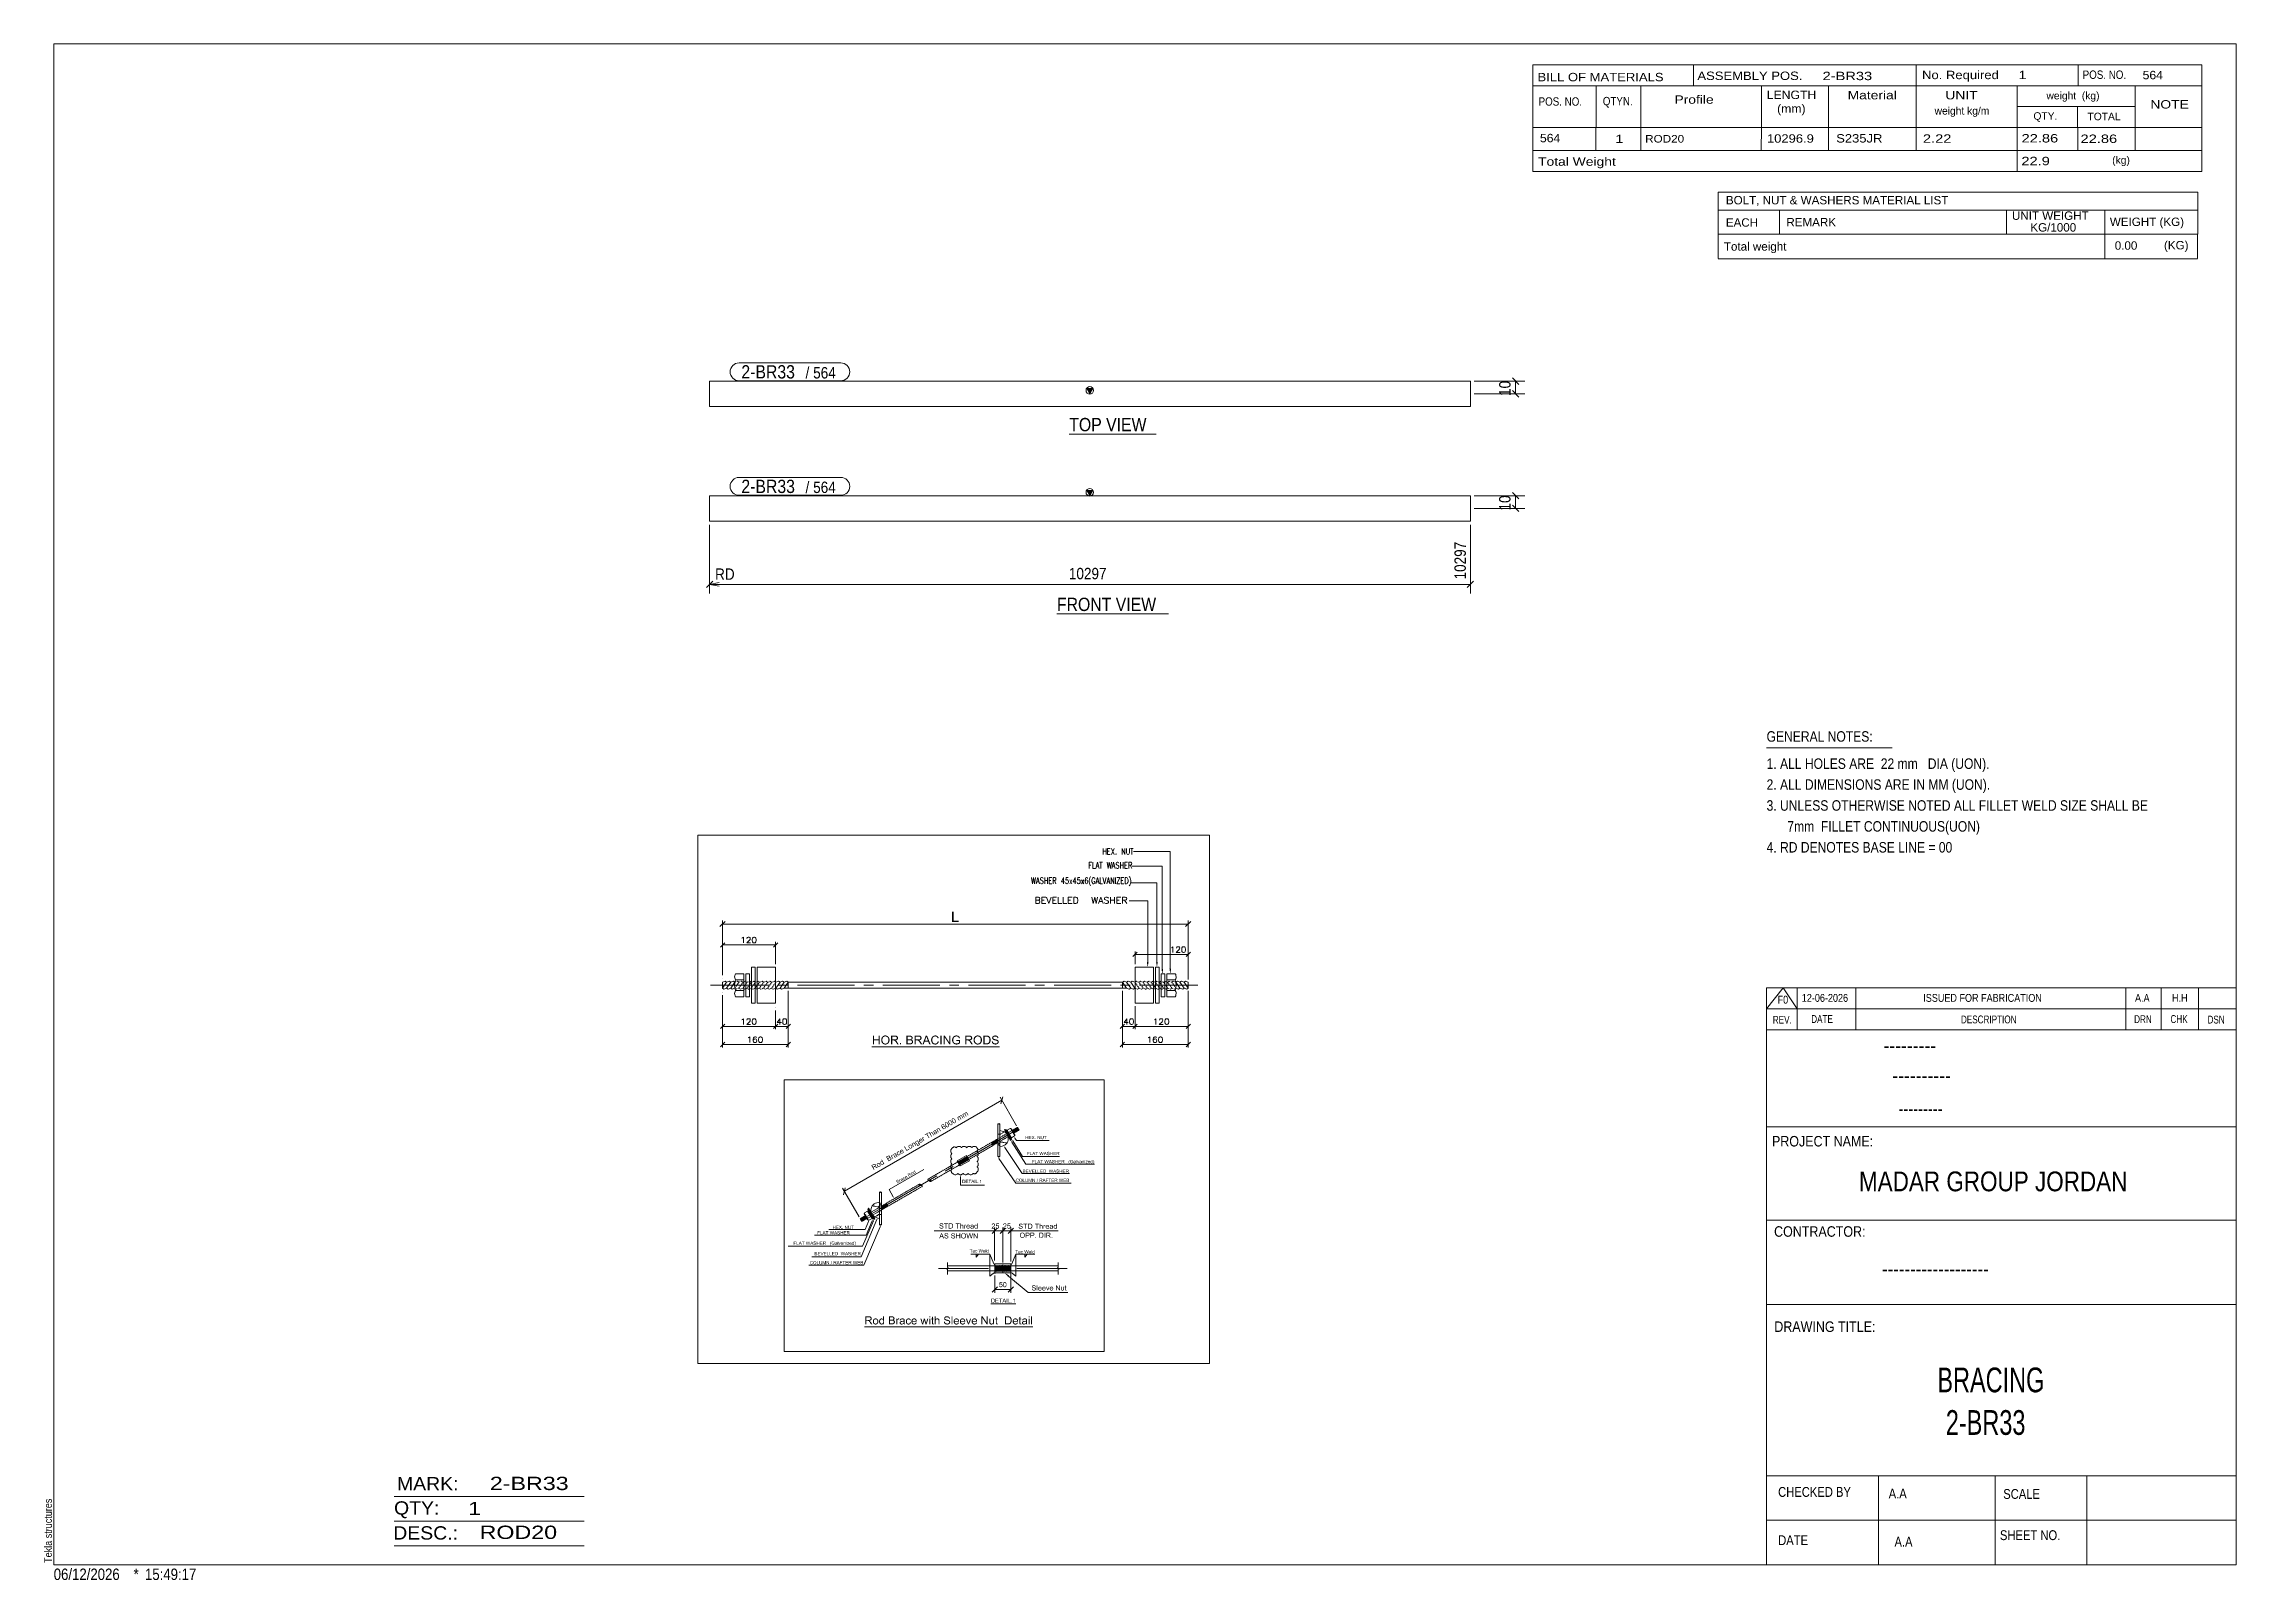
# Model space of a CAD drawing. Header units: millimetres. Extents: x 2 to 579, y 1 to 405.
import ezdxf

# ---------------------------------------------------------------- set-up
doc = ezdxf.new("R2010")
doc.units = ezdxf.units.MM
doc.linetypes.add('XKITLINE00', pattern=[0])
for name, color, linetype, lineweight in [('Dimensions', 7, 'Continuous', 0), ('DrawingSheet', 5, 'Continuous', 0), ('GraphicObject', 6, 'Continuous', 0), ('LinkedObject', 7, 'Continuous', 0), ('OtherObjectType', 7, 'Continuous', 0), ('Part', 2, 'Continuous', 0), ('PartMark', 7, 'Continuous', 0)]:
    doc.layers.add(name, color=color, linetype=linetype, lineweight=lineweight)
doc.styles.add('@ARIAL_UNICODE_MS_BOLD', font='ARIAL.TTF')
doc.styles.add('ARIAL', font='ARIAL.TTF')
doc.styles.add('ARIAL_NARROW', font='ARIALN.TTF')
doc.styles.add('COMIC_SANS_MS_BOLD', font='COMICBD.TTF')
doc.styles.add('SWIS721_EX_BT', font='ARIAL.TTF')
doc.styles.add('SWISSE', font='ARIAL.TTF')

# ---------------------------------------------------------------- blocks, each defined once
blk = doc.blocks.new('*A1')
at = {"layer": 'Part'}
blk.add_hatch(color=2, dxfattribs=at).paths.add_polyline_path([(276.7, 287.57), (278.3, 287.57), (277.5, 286.17)], flags=17)
at = {"layer": 'Part', "color": 2, "linetype": 'XKITLINE00', "lineweight": 0}
for p, q in [((177.5, 286.17), (277.5, 286.17)), ((177.5, 280.48), (177.5, 286.17)), ((277.5, 286.17), (276.7, 287.57)), ((276.7, 287.57), (278.3, 287.57)), ((278.3, 287.57), (277.5, 286.17)), ((277.6, 286.17), (377.6, 286.17)), ((377.6, 286.17), (377.6, 279.51)), ((177.5, 279.51), (177.5, 280.48)), ((277.5, 279.51), (177.5, 279.51)), ((377.6, 279.51), (277.6, 279.51))]:
    blk.add_line(p, q, dxfattribs=at)
blk.add_circle((277.5, 287.07), 1, dxfattribs=at)
blk = doc.blocks.new('*A2')
at = {"layer": 'Part'}
blk.add_hatch(color=2, dxfattribs=at).paths.add_polyline_path([(276.7, 314.36), (278.3, 314.36), (277.5, 312.96)], flags=17)
at = {"layer": 'Part', "color": 2, "linetype": 'XKITLINE00', "lineweight": 0}
for p, q in [((277.5, 316.29), (177.5, 316.29)), ((177.5, 316.29), (177.5, 309.62)), ((277.5, 312.96), (276.7, 314.36)), ((276.7, 314.36), (278.3, 314.36)), ((278.3, 314.36), (277.5, 312.96)), ((377.6, 316.29), (277.6, 316.29)), ((377.6, 309.62), (377.6, 316.29)), ((177.5, 309.62), (277.5, 309.62)), ((277.6, 309.62), (377.6, 309.62))]:
    blk.add_line(p, q, dxfattribs=at)
blk.add_circle((277.5, 313.86), 1, dxfattribs=at)
blk = doc.blocks.new('*A3')
at = {"layer": 'GraphicObject', "color": 3, "linetype": 'XKITLINE00', "lineweight": 0}
for p, q in [((308.95, 196.9), (174.39, 196.9)), ((174.39, 196.9), (174.39, 57.95)), ((308.95, 57.95), (308.95, 196.9)), ((174.39, 57.95), (308.95, 57.95))]:
    blk.add_line(p, q, dxfattribs=at)
blk = doc.blocks.new('*A4')
at = {"layer": 'LinkedObject'}
for color, points in [(7, [(241.65, 176.79), (241.29, 174.09), (241.29, 176.79)]), (7, [(241.65, 174.41), (241.29, 174.09), (241.65, 176.79)]), (7, [(241.29, 174.09), (241.65, 174.41), (242.98, 174.09)]), (7, [(242.98, 174.09), (241.65, 174.41), (242.98, 174.41)]), (1, [(292.94, 163.51), (292.72, 162.16), (292.49, 163.51)]), (1, [(295.38, 163.57), (295.16, 162.22), (294.93, 163.57)]), (1, [(296.8, 161.73), (296.57, 160.38), (296.35, 161.73)]), (1, [(298.89, 161.77), (298.67, 160.42), (298.44, 161.77)]), (7, [(220.74, 143.22), (220.44, 141.87), (220.44, 144.16)]), (7, [(220.74, 143.22), (220.44, 144.16), (220.74, 144.16)]), (7, [(222.23, 144.16), (221.93, 143.22), (221.93, 144.16)]), (7, [(221.93, 142.95), (221.93, 143.22), (222.23, 144.16)]), (7, [(221.93, 142.95), (222.23, 144.16), (222.23, 141.87)]), (7, [(223.49, 144.2), (222.94, 143.88), (223.1, 144.04)]), (7, [(223.73, 144.2), (222.94, 143.88), (223.49, 144.2)]), (7, [(223.57, 143.94), (222.94, 143.88), (223.73, 144.2)]), (7, [(223.57, 143.94), (223.73, 144.2), (223.73, 143.94)]), (7, [(223.73, 144.2), (223.85, 143.94), (223.73, 143.94)]), (7, [(224.18, 144.12), (223.73, 144.2), (223.89, 144.2)]), (7, [(224.3, 144.05), (223.73, 144.2), (224.18, 144.12)]), (7, [(224.05, 143.88), (223.73, 144.2), (224.3, 144.05)]), (7, [(223.85, 143.94), (223.73, 144.2), (224.05, 143.88)]), (7, [(225.52, 143.15), (225.22, 141.87), (225.22, 144.16)]), (7, [(225.22, 144.16), (225.52, 143.91), (225.52, 143.15)]), (7, [(226.24, 143.91), (225.22, 144.16), (226.23, 144.16)]), (7, [(225.52, 143.91), (225.22, 144.16), (226.24, 143.91)]), (7, [(226.23, 144.16), (226.37, 143.91), (226.24, 143.91)]), (7, [(226.62, 144.13), (226.23, 144.16), (226.38, 144.16)]), (7, [(226.7, 144.1), (226.23, 144.16), (226.62, 144.13)]), (7, [(226.56, 143.85), (226.23, 144.16), (226.7, 144.1)]), (7, [(226.37, 143.91), (226.23, 144.16), (226.56, 143.85)]), (7, [(229.28, 144.16), (229.58, 142.93), (229.28, 141.87)]), (7, [(229.58, 143.2), (229.58, 142.93), (229.28, 144.16)]), (7, [(229.28, 144.16), (229.58, 143.89), (229.58, 143.2)]), (7, [(230.04, 143.89), (229.28, 144.16), (230.14, 144.16)]), (7, [(229.58, 143.89), (229.28, 144.16), (230.04, 143.89)]), (7, [(230.04, 143.89), (230.14, 144.16), (230.16, 143.89)]), (7, [(230.14, 144.16), (230.34, 143.87), (230.16, 143.89)]), (7, [(230.27, 144.16), (230.34, 143.87), (230.14, 144.16)]), (7, [(230.48, 144.12), (230.34, 143.87), (230.27, 144.16)]), (7, [(231.73, 143.15), (231.43, 141.87), (231.43, 144.16)]), (7, [(231.43, 144.16), (231.73, 143.91), (231.73, 143.15)]), (7, [(232.45, 143.91), (231.43, 144.16), (232.44, 144.16)]), (7, [(231.73, 143.91), (231.43, 144.16), (232.45, 143.91)]), (7, [(232.44, 144.16), (232.58, 143.91), (232.45, 143.91)]), (7, [(232.83, 144.13), (232.44, 144.16), (232.59, 144.16)]), (7, [(232.91, 144.1), (232.44, 144.16), (232.83, 144.13)]), (7, [(232.77, 143.85), (232.44, 144.16), (232.91, 144.1)]), (7, [(232.58, 143.91), (232.44, 144.16), (232.77, 143.85)]), (7, [(234.36, 144.16), (234.39, 143.48), (233.48, 141.87)]), (7, [(234.39, 143.48), (234.36, 144.16), (234.43, 143.59)]), (7, [(234.43, 143.59), (234.36, 144.16), (234.49, 143.81)]), (7, [(234.49, 143.81), (234.36, 144.16), (234.51, 143.92)]), (7, [(234.68, 144.16), (234.51, 143.92), (234.36, 144.16)]), (7, [(234.51, 143.92), (234.68, 144.16), (234.54, 143.82)]), (7, [(234.54, 143.82), (234.68, 144.16), (234.62, 143.59)]), (7, [(234.62, 143.59), (234.68, 144.16), (234.67, 143.44)]), (7, [(234.67, 143.44), (234.68, 144.16), (234.91, 142.81)]), (7, [(234.91, 142.81), (234.68, 144.16), (235.01, 142.56)]), (7, [(235.01, 142.56), (234.68, 144.16), (235.62, 141.87)]), (7, [(236.7, 144.2), (236.71, 143.94), (236.42, 144.13)]), (7, [(236.85, 144.2), (236.71, 143.94), (236.7, 144.2)]), (7, [(236.71, 143.94), (236.85, 144.2), (236.84, 143.94)]), (7, [(236.85, 144.2), (236.96, 143.94), (236.84, 143.94)]), (7, [(237.31, 144.11), (236.85, 144.2), (237.02, 144.2)]), (7, [(237.43, 144.02), (236.85, 144.2), (237.31, 144.11)]), (7, [(237.15, 143.88), (236.85, 144.2), (237.43, 144.02)]), (7, [(236.96, 143.94), (236.85, 144.2), (237.15, 143.88)]), (7, [(238.52, 144.16), (238.21, 141.87), (238.21, 144.16)]), (7, [(238.52, 141.87), (238.21, 141.87), (238.52, 144.16)]), (7, [(239.05, 144.16), (239.34, 143.67), (239.05, 141.87)]), (7, [(239.34, 143.67), (239.05, 144.16), (239.36, 144.16)]), (7, [(239.34, 143.67), (239.36, 144.16), (240.54, 141.87)]), (7, [(240.54, 141.87), (239.36, 144.16), (240.56, 142.36)]), (7, [(240.85, 144.16), (240.56, 142.36), (240.56, 144.16)]), (7, [(240.85, 141.87), (240.56, 142.36), (240.85, 144.16)]), (7, [(242.25, 144.2), (241.82, 144.06), (241.95, 144.13)]), (7, [(242.32, 143.94), (241.82, 144.06), (242.25, 144.2)]), (7, [(242.42, 143.94), (242.25, 144.2), (242.42, 144.2)]), (7, [(242.32, 143.94), (242.25, 144.2), (242.42, 143.94)]), (7, [(242.42, 144.2), (242.51, 143.94), (242.42, 143.94)]), (7, [(242.55, 144.2), (242.51, 143.94), (242.42, 144.2)]), (7, [(242.51, 143.94), (242.55, 144.2), (242.67, 143.91)]), (7, [(242.87, 144.12), (242.55, 144.2), (242.77, 144.16)]), (7, [(242.67, 143.91), (242.55, 144.2), (242.87, 144.12)]), (7, [(245.03, 143.15), (244.73, 141.87), (244.73, 144.16)]), (7, [(244.73, 144.16), (245.03, 143.91), (245.03, 143.15)]), (7, [(245.76, 143.91), (244.73, 144.16), (245.74, 144.16)]), (7, [(245.03, 143.91), (244.73, 144.16), (245.76, 143.91)]), (7, [(245.74, 144.16), (245.88, 143.91), (245.76, 143.91)]), (7, [(246.13, 144.13), (245.74, 144.16), (245.9, 144.16)]), (7, [(246.21, 144.1), (245.74, 144.16), (246.13, 144.13)]), (7, [(246.07, 143.85), (245.74, 144.16), (246.21, 144.1)]), (7, [(245.88, 143.91), (245.74, 144.16), (246.07, 143.85)]), (7, [(247.79, 144.2), (247.24, 143.88), (247.4, 144.04)]), (7, [(248.03, 144.2), (247.24, 143.88), (247.79, 144.2)]), (7, [(247.87, 143.94), (247.24, 143.88), (248.03, 144.2)]), (7, [(247.87, 143.94), (248.03, 144.2), (248.04, 143.94)]), (7, [(248.03, 144.2), (248.15, 143.94), (248.04, 143.94)]), (7, [(248.48, 144.12), (248.03, 144.2), (248.19, 144.2)]), (7, [(248.6, 144.05), (248.03, 144.2), (248.48, 144.12)]), (7, [(248.35, 143.88), (248.03, 144.2), (248.6, 144.05)]), (7, [(248.15, 143.94), (248.03, 144.2), (248.35, 143.88)]), (7, [(249.52, 144.16), (249.82, 143.89), (249.52, 141.87)]), (7, [(250.3, 143.89), (249.52, 144.16), (250.3, 144.16)]), (7, [(249.82, 143.89), (249.52, 144.16), (250.3, 143.89)]), (7, [(250.3, 144.16), (250.43, 143.89), (250.3, 143.89)]), (7, [(250.44, 144.16), (250.43, 143.89), (250.3, 144.16)]), (7, [(250.44, 144.16), (250.63, 143.87), (250.43, 143.89)]), (7, [(250.64, 144.14), (250.63, 143.87), (250.44, 144.16)]), (7, [(252.28, 144.16), (252.48, 143.93), (252.19, 144.12)]), (7, [(252.49, 144.2), (252.48, 143.93), (252.28, 144.16)]), (7, [(252.61, 144.2), (252.48, 143.93), (252.49, 144.2)]), (7, [(252.48, 143.93), (252.61, 144.2), (252.62, 143.93)]), (7, [(252.61, 144.2), (252.75, 143.93), (252.62, 143.93)]), (7, [(252.96, 144.16), (252.61, 144.2), (252.74, 144.2)]), (7, [(253.06, 144.12), (252.61, 144.2), (252.96, 144.16)]), (7, [(252.95, 143.87), (252.61, 144.2), (253.06, 144.12)]), (7, [(252.75, 143.93), (252.61, 144.2), (252.95, 143.87)]), (7, [(220.74, 142.95), (220.44, 141.87), (220.74, 143.22)]), (7, [(220.44, 141.87), (220.74, 142.95), (220.74, 141.87)]), (7, [(220.74, 143.22), (221.93, 142.95), (220.74, 142.95)]), (7, [(221.93, 143.22), (221.93, 142.95), (220.74, 143.22)]), (7, [(221.93, 142.95), (222.23, 141.87), (221.93, 141.87)]), (7, [(222.94, 143.88), (222.64, 142.98), (222.79, 143.71)]), (7, [(223.06, 143.61), (222.64, 142.98), (222.94, 143.88)]), (7, [(222.79, 143.71), (222.64, 142.98), (222.64, 143.27)]), (7, [(222.95, 143.24), (222.64, 142.98), (223.06, 143.61)]), (7, [(222.64, 142.98), (222.95, 143.24), (222.95, 142.98)]), (7, [(222.64, 142.98), (222.95, 142.77), (222.64, 142.83)]), (7, [(222.95, 142.77), (222.64, 142.98), (222.95, 142.98)]), (7, [(222.64, 142.83), (222.95, 142.77), (222.7, 142.55)]), (7, [(222.7, 142.55), (222.95, 142.77), (222.77, 142.41)]), (7, [(222.77, 142.41), (222.95, 142.77), (223.06, 142.45)]), (7, [(223.06, 142.45), (223.03, 142.07), (222.77, 142.41)]), (7, [(222.77, 142.41), (223.03, 142.07), (222.83, 142.28)]), (7, [(223.3, 143.83), (222.94, 143.88), (223.57, 143.94)]), (7, [(222.94, 143.88), (223.3, 143.83), (223.18, 143.72)]), (7, [(223.06, 143.61), (222.94, 143.88), (223.18, 143.72)]), (7, [(223.17, 142.33), (223.03, 142.07), (223.06, 142.45)]), (7, [(223.03, 142.07), (223.17, 142.33), (223.15, 141.99)]), (7, [(223.15, 141.99), (223.17, 142.33), (223.28, 142.21)]), (7, [(223.28, 142.21), (223.73, 141.83), (223.15, 141.99)]), (7, [(223.15, 141.99), (223.73, 141.83), (223.28, 141.91)]), (7, [(223.56, 142.09), (223.73, 141.83), (223.28, 142.21)]), (7, [(223.28, 141.91), (223.73, 141.83), (223.57, 141.83)]), (7, [(223.73, 141.83), (223.56, 142.09), (223.73, 142.09)]), (7, [(223.73, 141.83), (223.9, 142.09), (223.88, 141.83)]), (7, [(223.9, 142.09), (223.73, 141.83), (223.73, 142.09)]), (7, [(223.88, 141.83), (223.9, 142.09), (224.16, 141.9)]), (7, [(224.29, 141.97), (223.9, 142.09), (224.18, 142.21)]), (7, [(224.16, 141.9), (223.9, 142.09), (224.29, 141.97)]), (7, [(224.05, 143.88), (224.3, 144.05), (224.14, 143.82)]), (7, [(224.3, 144.05), (224.23, 143.76), (224.14, 143.82)]), (7, [(224.29, 142.33), (224.41, 142.04), (224.18, 142.21)]), (7, [(224.18, 142.21), (224.41, 142.04), (224.29, 141.97)]), (7, [(224.23, 143.76), (224.3, 144.05), (224.37, 143.6)]), (7, [(224.68, 142.39), (224.29, 142.33), (224.4, 142.45)]), (7, [(224.61, 142.25), (224.29, 142.33), (224.68, 142.39)]), (7, [(224.41, 142.04), (224.29, 142.33), (224.61, 142.25)]), (7, [(224.62, 143.76), (224.3, 144.05), (224.43, 143.97)]), (7, [(224.69, 143.62), (224.3, 144.05), (224.62, 143.76)]), (7, [(224.37, 143.6), (224.3, 144.05), (224.69, 143.62)]), (7, [(224.37, 143.6), (224.69, 143.62), (224.42, 143.5)]), (7, [(224.4, 142.45), (224.82, 143.01), (224.68, 142.39)]), (7, [(224.51, 142.79), (224.82, 143.01), (224.4, 142.45)]), (7, [(224.69, 143.62), (224.47, 143.4), (224.42, 143.5)]), (7, [(224.47, 143.4), (224.69, 143.62), (224.51, 143.15)]), (7, [(224.51, 143.15), (224.69, 143.62), (224.82, 143.18)]), (7, [(224.51, 143.01), (224.82, 143.18), (224.82, 143.01)]), (7, [(224.51, 143.15), (224.82, 143.18), (224.51, 143.01)]), (7, [(224.82, 143.01), (224.51, 142.79), (224.51, 143.01)]), (7, [(224.68, 142.39), (224.82, 143.01), (224.75, 142.53)]), (7, [(224.82, 143.18), (224.69, 143.62), (224.76, 143.49)]), (7, [(224.75, 142.53), (224.82, 143.01), (224.82, 142.84)]), (7, [(225.52, 143.15), (225.52, 142.89), (225.22, 141.87)]), (7, [(225.22, 141.87), (225.52, 142.89), (225.52, 141.87)]), (7, [(225.87, 142.89), (225.52, 143.15), (226.17, 143.15)]), (7, [(225.52, 142.89), (225.52, 143.15), (225.87, 142.89)]), (7, [(225.87, 142.89), (226.17, 143.15), (225.93, 142.89)]), (7, [(225.93, 142.89), (226.17, 143.15), (226.01, 142.88)]), (7, [(226.01, 142.88), (226.17, 143.15), (226.04, 142.88)]), (7, [(226.04, 142.88), (226.17, 143.15), (226.08, 142.87)]), (7, [(226.08, 142.87), (226.17, 143.15), (226.14, 142.84)]), (7, [(226.14, 142.84), (226.17, 143.15), (226.27, 143.15)]), (7, [(226.14, 142.84), (226.27, 143.15), (226.18, 142.82)]), (7, [(226.27, 143.15), (226.4, 142.91), (226.18, 142.82)]), (7, [(226.18, 142.82), (226.4, 142.91), (226.21, 142.79)]), (7, [(226.4, 142.91), (226.29, 142.72), (226.21, 142.79)]), (7, [(226.44, 143.17), (226.4, 142.91), (226.27, 143.15)]), (7, [(226.46, 142.88), (226.29, 142.72), (226.4, 142.91)]), (7, [(226.29, 142.72), (226.46, 142.88), (226.33, 142.66)]), (7, [(226.33, 142.66), (226.46, 142.88), (226.37, 142.61)]), (7, [(226.37, 142.61), (226.46, 142.88), (226.58, 142.8)]), (7, [(226.58, 142.8), (226.48, 142.45), (226.37, 142.61)]), (7, [(226.4, 142.91), (226.44, 143.17), (226.57, 142.93)]), (7, [(226.5, 143.19), (226.89, 143.12), (226.44, 143.17)]), (7, [(226.81, 143.04), (226.44, 143.17), (226.89, 143.12)]), (7, [(226.57, 142.93), (226.44, 143.17), (226.81, 143.04)]), (7, [(226.58, 142.8), (226.46, 142.88), (226.55, 142.83)]), (7, [(226.65, 142.74), (226.48, 142.45), (226.58, 142.8)]), (7, [(226.78, 142.59), (226.48, 142.45), (226.65, 142.74)]), (7, [(226.48, 142.45), (226.78, 142.59), (226.55, 142.35)]), (7, [(226.55, 143.21), (226.89, 143.12), (226.5, 143.19)]), (7, [(226.89, 143.12), (226.55, 143.21), (226.64, 143.28)]), (7, [(226.55, 142.35), (226.78, 142.59), (226.83, 142.49)]), (7, [(226.55, 142.35), (226.83, 142.49), (226.85, 141.87)]), (7, [(226.7, 144.1), (226.62, 143.8), (226.56, 143.85)]), (7, [(226.78, 144.07), (226.62, 143.8), (226.7, 144.1)]), (7, [(226.62, 143.8), (226.78, 144.07), (226.68, 143.75)]), (7, [(226.67, 143.33), (226.89, 143.12), (226.64, 143.28)]), (7, [(226.7, 143.38), (226.89, 143.12), (226.67, 143.33)]), (7, [(226.68, 143.75), (226.78, 144.07), (226.95, 143.88)]), (7, [(226.95, 143.88), (226.73, 143.62), (226.68, 143.75)]), (7, [(226.7, 143.38), (227.04, 143.53), (226.89, 143.12)]), (7, [(226.73, 143.48), (227.04, 143.53), (226.7, 143.38)]), (7, [(227, 143.8), (226.73, 143.62), (226.95, 143.88)]), (7, [(227.04, 143.63), (226.73, 143.62), (227, 143.8)]), (7, [(227.04, 143.53), (226.73, 143.62), (227.04, 143.63)]), (7, [(226.73, 143.62), (227.04, 143.53), (226.73, 143.54)]), (7, [(227.04, 143.53), (226.73, 143.48), (226.73, 143.54)]), (7, [(226.95, 143.88), (226.78, 144.07), (226.9, 143.96)]), (7, [(226.85, 141.87), (226.83, 142.49), (227.23, 141.87)]), (7, [(226.89, 143.12), (227.04, 143.53), (226.97, 143.21)]), (7, [(226.97, 143.21), (227.04, 143.53), (227.04, 143.41)]), (7, [(227.88, 142.19), (227.56, 141.87), (227.56, 142.19)]), (7, [(227.88, 141.87), (227.56, 141.87), (227.88, 142.19)]), (7, [(229.28, 141.87), (229.58, 142.93), (229.58, 142.14)]), (7, [(229.58, 142.14), (230.15, 141.87), (229.28, 141.87)]), (7, [(230.11, 142.93), (229.58, 143.2), (230.08, 143.2)]), (7, [(229.58, 142.93), (229.58, 143.2), (230.11, 142.93)]), (7, [(230.15, 142.14), (230.15, 141.87), (229.58, 142.14)]), (7, [(230.22, 142.93), (230.08, 143.2), (230.18, 143.2)]), (7, [(230.11, 142.93), (230.08, 143.2), (230.22, 142.93)]), (7, [(230.15, 142.14), (230.26, 141.87), (230.15, 141.87)]), (7, [(230.23, 142.14), (230.26, 141.87), (230.15, 142.14)]), (7, [(230.32, 143.21), (230.58, 143.09), (230.18, 143.2)]), (7, [(230.18, 143.2), (230.58, 143.09), (230.22, 142.93)]), (7, [(230.22, 142.93), (230.58, 143.09), (230.39, 142.91)]), (7, [(230.33, 142.15), (230.45, 141.89), (230.23, 142.14)]), (7, [(230.23, 142.14), (230.45, 141.89), (230.26, 141.87)]), (7, [(230.37, 143.22), (230.66, 143.13), (230.32, 143.21)]), (7, [(230.58, 143.09), (230.32, 143.21), (230.66, 143.13)]), (7, [(230.36, 142.15), (230.45, 141.89), (230.33, 142.15)]), (7, [(230.34, 143.87), (230.48, 144.12), (230.39, 143.86)]), (7, [(230.52, 141.91), (230.36, 142.15), (230.41, 142.16)]), (7, [(230.45, 141.89), (230.36, 142.15), (230.52, 141.91)]), (7, [(230.43, 143.24), (230.66, 143.13), (230.37, 143.22)]), (7, [(230.39, 143.86), (230.48, 144.12), (230.44, 143.84)]), (7, [(230.58, 143.09), (230.45, 142.89), (230.39, 142.91)]), (7, [(230.5, 142.19), (230.77, 142.02), (230.41, 142.16)]), (7, [(230.41, 142.16), (230.77, 142.02), (230.52, 141.91)]), (7, [(230.51, 143.3), (230.66, 143.13), (230.43, 143.24)]), (7, [(230.44, 143.84), (230.48, 144.12), (230.56, 144.09)]), (7, [(230.56, 144.09), (230.52, 143.78), (230.44, 143.84)]), (7, [(230.45, 142.89), (230.58, 143.09), (230.51, 142.87)]), (7, [(230.54, 142.21), (230.77, 142.02), (230.5, 142.19)]), (7, [(230.82, 143.3), (230.51, 143.3), (230.57, 143.38)]), (7, [(230.78, 143.23), (230.51, 143.3), (230.82, 143.3)]), (7, [(230.66, 143.13), (230.51, 143.3), (230.78, 143.23)]), (7, [(230.51, 142.87), (230.58, 143.09), (230.6, 142.8)]), (7, [(230.64, 144.05), (230.52, 143.78), (230.56, 144.09)]), (7, [(230.76, 143.95), (230.52, 143.78), (230.64, 144.05)]), (7, [(230.81, 143.88), (230.52, 143.78), (230.76, 143.95)]), (7, [(230.52, 143.78), (230.81, 143.88), (230.55, 143.74)]), (7, [(230.52, 141.91), (230.77, 142.02), (230.6, 141.93)]), (7, [(230.77, 142.02), (230.54, 142.21), (230.57, 142.24)]), (7, [(230.81, 143.88), (230.57, 143.69), (230.55, 143.74)]), (7, [(230.57, 143.69), (230.81, 143.88), (230.6, 143.59)]), (7, [(230.57, 143.38), (230.9, 143.57), (230.82, 143.3)]), (7, [(230.6, 143.48), (230.9, 143.57), (230.57, 143.38)]), (7, [(230.63, 142.3), (230.94, 142.24), (230.57, 142.24)]), (7, [(230.57, 142.24), (230.94, 142.24), (230.77, 142.02)]), (7, [(230.84, 142.95), (230.58, 143.09), (230.68, 143.06)]), (7, [(230.6, 142.8), (230.58, 143.09), (230.84, 142.95)]), (7, [(230.6, 143.59), (230.81, 143.88), (230.9, 143.57)]), (7, [(230.9, 143.57), (230.6, 143.54), (230.6, 143.59)]), (7, [(230.6, 143.54), (230.9, 143.57), (230.6, 143.48)]), (7, [(230.6, 142.8), (230.84, 142.95), (230.63, 142.76)]), (7, [(230.6, 141.93), (230.77, 142.02), (230.72, 141.99)]), (7, [(230.63, 142.76), (230.84, 142.95), (230.66, 142.71)]), (7, [(230.65, 142.34), (230.94, 142.24), (230.63, 142.3)]), (7, [(230.94, 142.24), (230.65, 142.34), (230.67, 142.38)]), (7, [(230.66, 142.71), (230.84, 142.95), (230.9, 142.88)]), (7, [(230.9, 142.88), (230.7, 142.6), (230.66, 142.71)]), (7, [(230.67, 142.38), (231.01, 142.53), (230.94, 142.24)]), (7, [(230.7, 142.48), (231.01, 142.53), (230.67, 142.38)]), (7, [(230.95, 142.81), (230.7, 142.6), (230.9, 142.88)]), (7, [(231.01, 142.63), (230.7, 142.6), (230.95, 142.81)]), (7, [(231.01, 142.53), (230.7, 142.6), (231.01, 142.63)]), (7, [(230.7, 142.6), (231.01, 142.53), (230.7, 142.53)]), (7, [(231.01, 142.53), (230.7, 142.48), (230.7, 142.53)]), (7, [(230.77, 142.02), (230.94, 142.24), (230.82, 142.06)]), (7, [(230.9, 143.65), (230.81, 143.88), (230.85, 143.8)]), (7, [(230.9, 143.57), (230.81, 143.88), (230.9, 143.65)]), (7, [(230.82, 143.3), (230.9, 143.57), (230.86, 143.36)]), (7, [(230.82, 142.06), (230.94, 142.24), (230.91, 142.17)]), (7, [(230.86, 143.36), (230.9, 143.57), (230.9, 143.5)]), (7, [(230.94, 142.24), (231.01, 142.53), (230.97, 142.3)]), (7, [(230.97, 142.3), (231.01, 142.53), (231.01, 142.45)]), (7, [(231.73, 143.15), (231.73, 142.89), (231.43, 141.87)]), (7, [(231.43, 141.87), (231.73, 142.89), (231.73, 141.87)]), (7, [(232.08, 142.89), (231.73, 143.15), (232.38, 143.15)]), (7, [(231.73, 142.89), (231.73, 143.15), (232.08, 142.89)]), (7, [(232.08, 142.89), (232.38, 143.15), (232.14, 142.89)]), (7, [(232.14, 142.89), (232.38, 143.15), (232.22, 142.88)]), (7, [(232.22, 142.88), (232.38, 143.15), (232.25, 142.88)]), (7, [(232.25, 142.88), (232.38, 143.15), (232.28, 142.87)]), (7, [(232.28, 142.87), (232.38, 143.15), (232.35, 142.84)]), (7, [(232.35, 142.84), (232.38, 143.15), (232.48, 143.15)]), (7, [(232.35, 142.84), (232.48, 143.15), (232.39, 142.82)]), (7, [(232.48, 143.15), (232.61, 142.91), (232.39, 142.82)]), (7, [(232.39, 142.82), (232.61, 142.91), (232.42, 142.79)]), (7, [(232.61, 142.91), (232.5, 142.72), (232.42, 142.79)]), (7, [(232.65, 143.17), (232.61, 142.91), (232.48, 143.15)]), (7, [(232.67, 142.88), (232.5, 142.72), (232.61, 142.91)]), (7, [(232.5, 142.72), (232.67, 142.88), (232.54, 142.66)]), (7, [(232.54, 142.66), (232.67, 142.88), (232.58, 142.61)]), (7, [(232.58, 142.61), (232.67, 142.88), (232.79, 142.8)]), (7, [(232.79, 142.8), (232.69, 142.45), (232.58, 142.61)]), (7, [(232.61, 142.91), (232.65, 143.17), (232.78, 142.93)]), (7, [(232.7, 143.19), (233.1, 143.12), (232.65, 143.17)]), (7, [(233.02, 143.04), (232.65, 143.17), (233.1, 143.12)]), (7, [(232.78, 142.93), (232.65, 143.17), (233.02, 143.04)]), (7, [(232.79, 142.8), (232.67, 142.88), (232.76, 142.83)]), (7, [(232.86, 142.74), (232.69, 142.45), (232.79, 142.8)]), (7, [(232.98, 142.59), (232.69, 142.45), (232.86, 142.74)]), (7, [(232.69, 142.45), (232.98, 142.59), (232.76, 142.35)]), (7, [(232.76, 143.21), (233.1, 143.12), (232.7, 143.19)]), (7, [(233.1, 143.12), (232.76, 143.21), (232.85, 143.28)]), (7, [(232.76, 142.35), (232.98, 142.59), (233.04, 142.49)]), (7, [(232.76, 142.35), (233.04, 142.49), (233.06, 141.87)]), (7, [(232.91, 144.1), (232.83, 143.8), (232.77, 143.85)]), (7, [(232.98, 144.07), (232.83, 143.8), (232.91, 144.1)]), (7, [(232.83, 143.8), (232.98, 144.07), (232.88, 143.75)]), (7, [(232.88, 143.33), (233.1, 143.12), (232.85, 143.28)]), (7, [(232.88, 143.75), (232.98, 144.07), (233.16, 143.88)]), (7, [(233.16, 143.88), (232.94, 143.62), (232.88, 143.75)]), (7, [(232.91, 143.38), (233.1, 143.12), (232.88, 143.33)]), (7, [(232.91, 143.38), (233.25, 143.53), (233.1, 143.12)]), (7, [(232.94, 143.48), (233.25, 143.53), (232.91, 143.38)]), (7, [(233.21, 143.8), (232.94, 143.62), (233.16, 143.88)]), (7, [(233.25, 143.63), (232.94, 143.62), (233.21, 143.8)]), (7, [(233.25, 143.53), (232.94, 143.62), (233.25, 143.63)]), (7, [(232.94, 143.62), (233.25, 143.53), (232.94, 143.54)]), (7, [(233.25, 143.53), (232.94, 143.48), (232.94, 143.54)]), (7, [(233.16, 143.88), (232.98, 144.07), (233.11, 143.96)]), (7, [(233.06, 141.87), (233.04, 142.49), (233.44, 141.87)]), (7, [(233.1, 143.12), (233.25, 143.53), (233.18, 143.21)]), (7, [(233.18, 143.21), (233.25, 143.53), (233.25, 143.41)]), (7, [(233.48, 141.87), (234.39, 143.48), (234.14, 142.81)]), (7, [(234.05, 142.56), (233.48, 141.87), (234.14, 142.81)]), (7, [(233.48, 141.87), (234.05, 142.56), (233.8, 141.87)]), (7, [(234.14, 142.81), (235.01, 142.56), (234.05, 142.56)]), (7, [(234.91, 142.81), (235.01, 142.56), (234.14, 142.81)]), (7, [(235.01, 142.56), (235.62, 141.87), (235.27, 141.87)]), (7, [(236.12, 143.37), (235.77, 143.21), (235.84, 143.52)]), (7, [(236.08, 143.15), (235.77, 143.21), (236.12, 143.37)]), (7, [(235.77, 143.21), (236.08, 143.15), (235.77, 143.03)]), (7, [(235.77, 143.03), (236.08, 143.15), (236.08, 143.03)]), (7, [(236.08, 143.03), (235.77, 142.87), (235.77, 143.03)]), (7, [(236.08, 142.89), (235.77, 142.87), (236.08, 143.03)]), (7, [(236.08, 142.89), (235.89, 142.42), (235.77, 142.87)]), (7, [(235.77, 142.87), (235.89, 142.42), (235.83, 142.56)]), (7, [(236.15, 143.47), (235.84, 143.52), (235.91, 143.66)]), (7, [(236.12, 143.37), (235.84, 143.52), (236.15, 143.47)]), (7, [(236.13, 142.63), (235.89, 142.42), (236.08, 142.89)]), (7, [(235.89, 142.42), (236.13, 142.63), (236.17, 142.52)]), (7, [(236.21, 142.42), (235.89, 142.42), (236.17, 142.52)]), (7, [(235.89, 142.42), (236.24, 141.98), (235.95, 142.28)]), (7, [(236.21, 142.42), (236.24, 141.98), (235.89, 142.42)]), (7, [(235.98, 143.79), (236.31, 143.75), (235.91, 143.66)]), (7, [(235.91, 143.66), (236.31, 143.75), (236.19, 143.58)]), (7, [(236.15, 143.47), (235.91, 143.66), (236.19, 143.58)]), (7, [(235.95, 142.28), (236.24, 141.98), (236.13, 142.06)]), (7, [(236.17, 143.99), (236.31, 143.75), (235.98, 143.79)]), (7, [(236.3, 144.06), (236.31, 143.75), (236.17, 143.99)]), (7, [(236.34, 142.25), (236.24, 141.98), (236.21, 142.42)]), (7, [(236.24, 141.98), (236.34, 142.25), (236.43, 142.2)]), (7, [(236.52, 142.14), (236.24, 141.98), (236.43, 142.2)]), (7, [(236.52, 142.14), (236.85, 141.83), (236.24, 141.98)]), (7, [(236.24, 141.98), (236.85, 141.83), (236.36, 141.91)]), (7, [(236.42, 144.13), (236.71, 143.94), (236.3, 144.06)]), (7, [(236.3, 144.06), (236.71, 143.94), (236.49, 143.88)]), (7, [(236.31, 143.75), (236.3, 144.06), (236.4, 143.81)]), (7, [(236.4, 143.81), (236.3, 144.06), (236.49, 143.88)]), (7, [(236.36, 141.91), (236.85, 141.83), (236.66, 141.83)]), (7, [(236.72, 142.09), (236.85, 141.83), (236.52, 142.14)]), (7, [(236.85, 141.83), (236.72, 142.09), (236.82, 142.09)]), (7, [(236.95, 142.09), (236.85, 141.83), (236.82, 142.09)]), (7, [(236.95, 142.09), (237.45, 142.03), (236.85, 141.83)]), (7, [(236.85, 141.83), (237.45, 142.03), (237.02, 141.83)]), (7, [(237.16, 142.16), (237.45, 142.03), (236.95, 142.09)]), (7, [(237.02, 141.83), (237.45, 142.03), (237.33, 141.93)]), (7, [(237.15, 143.88), (237.43, 144.02), (237.22, 143.82)]), (7, [(237.45, 142.03), (237.16, 142.16), (237.25, 142.24)]), (7, [(237.43, 144.02), (237.3, 143.77), (237.22, 143.82)]), (7, [(237.34, 142.31), (237.45, 142.03), (237.25, 142.24)]), (7, [(237.3, 143.77), (237.43, 144.02), (237.42, 143.59)]), (7, [(237.34, 142.31), (237.79, 142.6), (237.45, 142.03)]), (7, [(237.46, 142.53), (237.79, 142.6), (237.34, 142.31)]), (7, [(237.42, 143.59), (237.43, 144.02), (237.75, 143.53)]), (7, [(237.42, 143.59), (237.75, 143.53), (237.46, 143.46)]), (7, [(237.71, 143.69), (237.43, 144.02), (237.54, 143.94)]), (7, [(237.75, 143.53), (237.43, 144.02), (237.71, 143.69)]), (7, [(237.45, 142.03), (237.79, 142.6), (237.57, 142.13)]), (7, [(237.79, 142.6), (237.46, 142.53), (237.49, 142.67)]), (7, [(237.57, 142.13), (237.79, 142.6), (237.74, 142.41)]), (7, [(239.05, 141.87), (239.34, 143.67), (239.34, 141.87)]), (7, [(240.56, 142.36), (240.85, 141.87), (240.54, 141.87)]), (7, [(241.42, 143.63), (241.28, 143.17), (241.35, 143.48)]), (7, [(241.63, 143.38), (241.28, 143.17), (241.42, 143.63)]), (7, [(241.59, 143.15), (241.28, 143.17), (241.63, 143.38)]), (7, [(241.28, 143.17), (241.59, 143.15), (241.28, 143)]), (7, [(241.28, 143), (241.59, 143.15), (241.59, 143.02)]), (7, [(241.59, 142.87), (241.28, 143), (241.59, 143.02)]), (7, [(241.28, 143), (241.42, 142.39), (241.28, 142.84)]), (7, [(241.59, 142.87), (241.42, 142.39), (241.28, 143)]), (7, [(241.28, 142.84), (241.42, 142.39), (241.35, 142.53)]), (7, [(241.82, 144.06), (241.42, 143.63), (241.69, 143.99)]), (7, [(241.99, 143.84), (241.42, 143.63), (241.82, 144.06)]), (7, [(241.69, 143.99), (241.42, 143.63), (241.49, 143.77)]), (7, [(241.87, 143.76), (241.42, 143.63), (241.99, 143.84)]), (7, [(241.82, 143.71), (241.42, 143.63), (241.87, 143.76)]), (7, [(241.78, 143.66), (241.42, 143.63), (241.82, 143.71)]), (7, [(241.7, 143.54), (241.42, 143.63), (241.78, 143.66)]), (7, [(241.42, 143.63), (241.7, 143.54), (241.68, 143.48)]), (7, [(241.63, 143.38), (241.42, 143.63), (241.68, 143.48)]), (7, [(241.64, 142.61), (241.42, 142.39), (241.59, 142.87)]), (7, [(241.42, 142.39), (241.64, 142.61), (241.7, 142.51)]), (7, [(241.75, 142.41), (241.42, 142.39), (241.7, 142.51)]), (7, [(241.75, 142.41), (241.83, 141.98), (241.42, 142.39)]), (7, [(241.42, 142.39), (241.83, 141.98), (241.49, 142.26)]), (7, [(241.49, 142.26), (241.83, 141.98), (241.7, 142.05)]), (7, [(241.9, 142.25), (241.83, 141.98), (241.75, 142.41)]), (7, [(241.82, 144.06), (242.07, 143.88), (241.99, 143.84)]), (7, [(242.07, 143.88), (241.82, 144.06), (242.14, 143.91)]), (7, [(242.14, 143.91), (241.82, 144.06), (242.32, 143.94)]), (7, [(241.83, 141.98), (241.9, 142.25), (242, 142.2)]), (7, [(242.1, 142.15), (241.83, 141.98), (242, 142.2)]), (7, [(242.1, 142.15), (242.45, 141.83), (241.83, 141.98)]), (7, [(241.83, 141.98), (242.45, 141.83), (241.97, 141.9)]), (7, [(241.97, 141.9), (242.45, 141.83), (242.28, 141.83)]), (7, [(242.32, 142.1), (242.45, 141.83), (242.1, 142.15)]), (7, [(242.45, 141.83), (242.32, 142.1), (242.43, 142.1)]), (7, [(242.42, 143.04), (243.1, 142.77), (242.42, 142.77)]), (7, [(243.39, 143.04), (243.1, 142.77), (242.42, 143.04)]), (7, [(242.43, 142.1), (242.57, 141.83), (242.45, 141.83)]), (7, [(242.53, 142.1), (242.57, 141.83), (242.43, 142.1)]), (7, [(242.72, 142.14), (242.82, 141.88), (242.53, 142.1)]), (7, [(242.53, 142.1), (242.82, 141.88), (242.57, 141.83)]), (7, [(242.67, 143.91), (242.87, 144.12), (242.74, 143.88)]), (7, [(242.93, 141.92), (242.72, 142.14), (242.81, 142.18)]), (7, [(242.82, 141.88), (242.72, 142.14), (242.93, 141.92)]), (7, [(242.87, 144.12), (242.81, 143.85), (242.74, 143.88)]), (7, [(242.81, 143.85), (242.87, 144.12), (242.92, 143.77)]), (7, [(242.91, 142.22), (243.05, 141.97), (242.81, 142.18)]), (7, [(242.81, 142.18), (243.05, 141.97), (242.93, 141.92)]), (7, [(243.13, 143.96), (242.87, 144.12), (242.97, 144.08)]), (7, [(243.19, 143.89), (242.87, 144.12), (243.13, 143.96)]), (7, [(242.92, 143.77), (242.87, 144.12), (243.19, 143.89)]), (7, [(243.05, 142.3), (243.39, 142.19), (242.91, 142.22)]), (7, [(242.91, 142.22), (243.39, 142.19), (243.05, 141.97)]), (7, [(242.92, 143.77), (243.19, 143.89), (242.96, 143.72)]), (7, [(243.19, 143.89), (243, 143.67), (242.96, 143.72)]), (7, [(243, 143.67), (243.19, 143.89), (243.06, 143.53)]), (7, [(243.1, 142.34), (243.39, 142.19), (243.05, 142.3)]), (7, [(243.05, 141.97), (243.39, 142.19), (243.28, 142.1)]), (7, [(243.06, 143.53), (243.19, 143.89), (243.33, 143.63)]), (7, [(243.06, 143.53), (243.33, 143.63), (243.09, 143.44)]), (7, [(243.09, 143.44), (243.33, 143.63), (243.36, 143.52)]), (7, [(243.1, 142.34), (243.39, 143.04), (243.39, 142.19)]), (7, [(243.1, 142.77), (243.39, 143.04), (243.1, 142.34)]), (7, [(243.33, 143.63), (243.19, 143.89), (243.24, 143.82)]), (7, [(245.03, 143.15), (245.03, 142.89), (244.73, 141.87)]), (7, [(244.73, 141.87), (245.03, 142.89), (245.03, 141.87)]), (7, [(245.38, 142.89), (245.03, 143.15), (245.68, 143.15)]), (7, [(245.03, 142.89), (245.03, 143.15), (245.38, 142.89)]), (7, [(245.38, 142.89), (245.68, 143.15), (245.44, 142.89)]), (7, [(245.44, 142.89), (245.68, 143.15), (245.53, 142.88)]), (7, [(245.53, 142.88), (245.68, 143.15), (245.55, 142.88)]), (7, [(245.55, 142.88), (245.68, 143.15), (245.59, 142.87)]), (7, [(245.59, 142.87), (245.68, 143.15), (245.66, 142.84)]), (7, [(245.66, 142.84), (245.68, 143.15), (245.79, 143.15)]), (7, [(245.66, 142.84), (245.79, 143.15), (245.69, 142.82)]), (7, [(245.79, 143.15), (245.91, 142.91), (245.69, 142.82)]), (7, [(245.69, 142.82), (245.91, 142.91), (245.72, 142.79)]), (7, [(245.91, 142.91), (245.8, 142.72), (245.72, 142.79)]), (7, [(245.95, 143.17), (245.91, 142.91), (245.79, 143.15)]), (7, [(245.97, 142.88), (245.8, 142.72), (245.91, 142.91)]), (7, [(245.8, 142.72), (245.97, 142.88), (245.84, 142.66)]), (7, [(245.84, 142.66), (245.97, 142.88), (245.89, 142.61)]), (7, [(245.89, 142.61), (245.97, 142.88), (246.1, 142.8)]), (7, [(246.1, 142.8), (246, 142.45), (245.89, 142.61)]), (7, [(245.91, 142.91), (245.95, 143.17), (246.08, 142.93)]), (7, [(246.01, 143.19), (246.4, 143.12), (245.95, 143.17)]), (7, [(246.32, 143.04), (245.95, 143.17), (246.4, 143.12)]), (7, [(246.08, 142.93), (245.95, 143.17), (246.32, 143.04)]), (7, [(246.1, 142.8), (245.97, 142.88), (246.07, 142.83)]), (7, [(246.16, 142.74), (246, 142.45), (246.1, 142.8)]), (7, [(246.29, 142.59), (246, 142.45), (246.16, 142.74)]), (7, [(246, 142.45), (246.29, 142.59), (246.06, 142.35)]), (7, [(246.07, 143.21), (246.4, 143.12), (246.01, 143.19)]), (7, [(246.06, 142.35), (246.29, 142.59), (246.35, 142.49)]), (7, [(246.06, 142.35), (246.35, 142.49), (246.36, 141.87)]), (7, [(246.21, 144.1), (246.13, 143.8), (246.07, 143.85)]), (7, [(246.4, 143.12), (246.07, 143.21), (246.15, 143.28)]), (7, [(246.29, 144.07), (246.13, 143.8), (246.21, 144.1)]), (7, [(246.13, 143.8), (246.29, 144.07), (246.19, 143.75)]), (7, [(246.19, 143.33), (246.4, 143.12), (246.15, 143.28)]), (7, [(246.19, 143.75), (246.29, 144.07), (246.46, 143.88)]), (7, [(246.46, 143.88), (246.25, 143.62), (246.19, 143.75)]), (7, [(246.22, 143.38), (246.4, 143.12), (246.19, 143.33)]), (7, [(246.22, 143.38), (246.56, 143.53), (246.4, 143.12)]), (7, [(246.25, 143.48), (246.56, 143.53), (246.22, 143.38)]), (7, [(246.51, 143.8), (246.25, 143.62), (246.46, 143.88)]), (7, [(246.56, 143.63), (246.25, 143.62), (246.51, 143.8)]), (7, [(246.56, 143.53), (246.25, 143.62), (246.56, 143.63)]), (7, [(246.25, 143.62), (246.56, 143.53), (246.25, 143.54)]), (7, [(246.56, 143.53), (246.25, 143.48), (246.25, 143.54)]), (7, [(246.46, 143.88), (246.29, 144.07), (246.41, 143.96)]), (7, [(246.36, 141.87), (246.35, 142.49), (246.74, 141.87)]), (7, [(246.4, 143.12), (246.56, 143.53), (246.48, 143.21)]), (7, [(246.48, 143.21), (246.56, 143.53), (246.56, 143.41)]), (7, [(247.24, 143.88), (246.94, 142.98), (247.09, 143.71)]), (7, [(247.37, 143.61), (246.94, 142.98), (247.24, 143.88)]), (7, [(247.09, 143.71), (246.94, 142.98), (246.94, 143.27)]), (7, [(247.25, 143.24), (246.94, 142.98), (247.37, 143.61)]), (7, [(246.94, 142.98), (247.25, 143.24), (247.25, 142.98)]), (7, [(246.94, 142.98), (247.25, 142.77), (246.94, 142.83)]), (7, [(247.25, 142.77), (246.94, 142.98), (247.25, 142.98)]), (7, [(246.94, 142.83), (247.25, 142.77), (247, 142.55)]), (7, [(247, 142.55), (247.25, 142.77), (247.07, 142.41)]), (7, [(247.07, 142.41), (247.25, 142.77), (247.36, 142.45)]), (7, [(247.36, 142.45), (247.33, 142.07), (247.07, 142.41)]), (7, [(247.07, 142.41), (247.33, 142.07), (247.14, 142.28)]), (7, [(247.6, 143.83), (247.24, 143.88), (247.87, 143.94)]), (7, [(247.24, 143.88), (247.6, 143.83), (247.48, 143.72)]), (7, [(247.37, 143.61), (247.24, 143.88), (247.48, 143.72)]), (7, [(247.47, 142.33), (247.33, 142.07), (247.36, 142.45)]), (7, [(247.33, 142.07), (247.47, 142.33), (247.46, 141.99)]), (7, [(247.46, 141.99), (247.47, 142.33), (247.58, 142.21)]), (7, [(247.58, 142.21), (248.03, 141.83), (247.46, 141.99)]), (7, [(247.46, 141.99), (248.03, 141.83), (247.58, 141.91)]), (7, [(247.86, 142.09), (248.03, 141.83), (247.58, 142.21)]), (7, [(247.58, 141.91), (248.03, 141.83), (247.87, 141.83)]), (7, [(248.03, 141.83), (247.86, 142.09), (248.03, 142.09)]), (7, [(248.03, 141.83), (248.2, 142.09), (248.18, 141.83)]), (7, [(248.2, 142.09), (248.03, 141.83), (248.03, 142.09)]), (7, [(248.18, 141.83), (248.2, 142.09), (248.46, 141.9)]), (7, [(248.59, 141.97), (248.2, 142.09), (248.48, 142.21)]), (7, [(248.46, 141.9), (248.2, 142.09), (248.59, 141.97)]), (7, [(248.35, 143.88), (248.6, 144.05), (248.44, 143.82)]), (7, [(248.6, 144.05), (248.53, 143.76), (248.44, 143.82)]), (7, [(248.59, 142.33), (248.72, 142.04), (248.48, 142.21)]), (7, [(248.48, 142.21), (248.72, 142.04), (248.59, 141.97)]), (7, [(248.53, 143.76), (248.6, 144.05), (248.67, 143.6)]), (7, [(248.98, 142.39), (248.59, 142.33), (248.7, 142.45)]), (7, [(248.91, 142.25), (248.59, 142.33), (248.98, 142.39)]), (7, [(248.72, 142.04), (248.59, 142.33), (248.91, 142.25)]), (7, [(248.93, 143.76), (248.6, 144.05), (248.73, 143.97)]), (7, [(248.99, 143.62), (248.6, 144.05), (248.93, 143.76)]), (7, [(248.67, 143.6), (248.6, 144.05), (248.99, 143.62)]), (7, [(248.67, 143.6), (248.99, 143.62), (248.72, 143.5)]), (7, [(248.7, 142.45), (249.13, 143.01), (248.98, 142.39)]), (7, [(248.81, 142.79), (249.13, 143.01), (248.7, 142.45)]), (7, [(248.99, 143.62), (248.77, 143.4), (248.72, 143.5)]), (7, [(248.77, 143.4), (248.99, 143.62), (248.81, 143.15)]), (7, [(248.81, 143.15), (248.99, 143.62), (249.13, 143.18)]), (7, [(248.81, 143.01), (249.13, 143.18), (249.13, 143.01)]), (7, [(248.81, 143.15), (249.13, 143.18), (248.81, 143.01)]), (7, [(249.13, 143.01), (248.81, 142.79), (248.81, 143.01)]), (7, [(248.98, 142.39), (249.13, 143.01), (249.06, 142.53)]), (7, [(249.13, 143.18), (248.99, 143.62), (249.06, 143.49)]), (7, [(249.06, 142.53), (249.13, 143.01), (249.13, 142.84)]), (7, [(249.52, 141.87), (249.82, 143.89), (249.82, 142.14)]), (7, [(249.82, 142.14), (250.34, 141.87), (249.52, 141.87)]), (7, [(250.31, 142.14), (250.34, 141.87), (249.82, 142.14)]), (7, [(250.31, 142.14), (250.44, 141.87), (250.34, 141.87)]), (7, [(250.42, 142.14), (250.44, 141.87), (250.31, 142.14)]), (7, [(250.71, 141.91), (250.42, 142.14), (250.6, 142.16)]), (7, [(250.63, 141.89), (250.42, 142.14), (250.71, 141.91)]), (7, [(250.44, 141.87), (250.42, 142.14), (250.63, 141.89)]), (7, [(250.66, 142.18), (250.71, 141.91), (250.6, 142.16)]), (7, [(250.71, 144.13), (250.63, 143.87), (250.64, 144.14)]), (7, [(250.71, 144.13), (250.69, 143.84), (250.63, 143.87)]), (7, [(250.73, 142.2), (250.71, 141.91), (250.66, 142.18)]), (7, [(250.69, 143.84), (250.71, 144.13), (250.77, 143.81)]), (7, [(250.98, 144.02), (250.71, 144.13), (250.81, 144.1)]), (7, [(251.05, 143.96), (250.71, 144.13), (250.98, 144.02)]), (7, [(250.92, 143.68), (250.71, 144.13), (251.05, 143.96)]), (7, [(250.77, 143.81), (250.71, 144.13), (250.92, 143.68)]), (7, [(250.71, 141.91), (250.73, 142.2), (250.79, 141.93)]), (7, [(250.98, 142.03), (250.73, 142.2), (250.83, 142.26)]), (7, [(250.92, 141.99), (250.73, 142.2), (250.98, 142.03)]), (7, [(250.79, 141.93), (250.73, 142.2), (250.92, 141.99)]), (7, [(250.87, 142.3), (251.04, 142.06), (250.83, 142.26)]), (7, [(250.83, 142.26), (251.04, 142.06), (250.98, 142.03)]), (7, [(251.19, 142.23), (250.87, 142.3), (250.92, 142.36)]), (7, [(251.14, 142.17), (250.87, 142.3), (251.19, 142.23)]), (7, [(251.04, 142.06), (250.87, 142.3), (251.14, 142.17)]), (7, [(251.05, 143.96), (250.98, 143.58), (250.92, 143.68)]), (7, [(251, 142.5), (251.19, 142.23), (250.92, 142.36)]), (7, [(251.14, 143.89), (250.98, 143.58), (251.05, 143.96)]), (7, [(251.27, 143.69), (250.98, 143.58), (251.14, 143.89)]), (7, [(250.98, 143.58), (251.27, 143.69), (251.04, 143.49)]), (7, [(251.34, 142.57), (251, 142.5), (251.06, 142.68)]), (7, [(251.31, 142.47), (251, 142.5), (251.34, 142.57)]), (7, [(251.24, 142.3), (251, 142.5), (251.31, 142.47)]), (7, [(251.19, 142.23), (251, 142.5), (251.24, 142.3)]), (7, [(251.04, 143.49), (251.27, 143.69), (251.32, 143.57)]), (7, [(251.32, 143.57), (251.09, 143.21), (251.04, 143.49)]), (7, [(251.06, 142.68), (251.41, 142.9), (251.34, 142.57)]), (7, [(251.09, 142.9), (251.41, 142.9), (251.06, 142.68)]), (7, [(251.36, 143.45), (251.09, 143.21), (251.32, 143.57)]), (7, [(251.41, 143.18), (251.09, 143.21), (251.36, 143.45)]), (7, [(251.41, 143.03), (251.09, 143.21), (251.41, 143.18)]), (7, [(251.09, 143.21), (251.41, 143.03), (251.09, 143.03)]), (7, [(251.41, 143.03), (251.09, 142.9), (251.09, 143.03)]), (7, [(251.41, 142.9), (251.09, 142.9), (251.41, 143.03)]), (7, [(251.34, 142.57), (251.41, 142.9), (251.38, 142.67)]), (7, [(252.02, 142.54), (251.72, 142.61), (252.01, 142.63)]), (7, [(251.72, 142.61), (251.85, 142.2), (251.72, 142.49)]), (7, [(252.02, 142.54), (251.85, 142.2), (251.72, 142.61)]), (7, [(251.72, 142.49), (251.85, 142.2), (251.79, 142.29)]), (7, [(251.9, 143.89), (251.81, 143.57), (251.85, 143.82)]), (7, [(252.16, 143.78), (251.81, 143.57), (251.9, 143.89)]), (7, [(251.85, 143.82), (251.81, 143.57), (251.81, 143.65)]), (7, [(252.1, 143.66), (251.81, 143.57), (252.16, 143.78)]), (7, [(251.81, 143.57), (252.1, 143.66), (252.1, 143.59)]), (7, [(252.1, 143.52), (251.81, 143.57), (252.1, 143.59)]), (7, [(251.81, 143.57), (252.1, 143.52), (251.81, 143.49)]), (7, [(251.81, 143.49), (252.1, 143.52), (251.85, 143.35)]), (7, [(251.85, 143.35), (252.1, 143.52), (251.89, 143.28)]), (7, [(252.06, 142.4), (251.85, 142.2), (252.02, 142.54)]), (7, [(251.85, 142.2), (252.06, 142.4), (251.91, 142.1)]), (7, [(251.89, 143.28), (252.1, 143.52), (252.14, 143.42)]), (7, [(252.14, 143.42), (252.05, 143.11), (251.89, 143.28)]), (7, [(251.89, 143.28), (252.05, 143.11), (251.93, 143.22)]), (7, [(251.95, 143.97), (252.22, 143.83), (251.9, 143.89)]), (7, [(251.9, 143.89), (252.22, 143.83), (252.16, 143.78)]), (7, [(251.91, 142.1), (252.06, 142.4), (252.07, 141.97)]), (7, [(252.1, 144.08), (252.22, 143.83), (251.95, 143.97)]), (7, [(252.18, 143.38), (252.05, 143.11), (252.14, 143.42)]), (7, [(252.05, 143.11), (252.18, 143.38), (252.13, 143.07)]), (7, [(252.1, 142.35), (252.07, 141.97), (252.06, 142.4)]), (7, [(252.14, 142.29), (252.07, 141.97), (252.1, 142.35)]), (7, [(252.14, 142.29), (252.17, 141.92), (252.07, 141.97)]), (7, [(252.28, 143.88), (252.1, 144.08), (252.19, 144.12)]), (7, [(252.22, 143.83), (252.1, 144.08), (252.28, 143.88)]), (7, [(252.13, 143.07), (252.18, 143.38), (252.23, 143.34)]), (7, [(252.13, 143.07), (252.23, 143.34), (252.19, 143.03)]), (7, [(252.25, 142.2), (252.17, 141.92), (252.14, 142.29)]), (7, [(252.17, 141.92), (252.25, 142.2), (252.28, 141.88)]), (7, [(252.19, 144.12), (252.48, 143.93), (252.28, 143.88)]), (7, [(252.19, 143.03), (252.23, 143.34), (252.41, 142.96)]), (7, [(252.41, 142.96), (252.23, 143.34), (252.46, 143.26)]), (7, [(252.33, 142.17), (252.28, 141.88), (252.25, 142.2)]), (7, [(252.41, 142.14), (252.28, 141.88), (252.33, 142.17)]), (7, [(252.41, 142.14), (252.54, 141.83), (252.28, 141.88)]), (7, [(252.41, 142.96), (252.46, 143.26), (252.57, 142.93)]), (7, [(252.58, 142.1), (252.54, 141.83), (252.41, 142.14)]), (7, [(252.57, 142.93), (252.46, 143.26), (252.64, 143.22)]), (7, [(252.58, 142.1), (252.69, 141.83), (252.54, 141.83)]), (7, [(252.57, 142.93), (252.64, 143.22), (252.73, 142.89)]), (7, [(252.68, 142.1), (252.69, 141.83), (252.58, 142.1)]), (7, [(252.73, 142.89), (252.64, 143.22), (252.83, 143.18)]), (7, [(252.68, 142.1), (252.82, 141.83), (252.69, 141.83)]), (7, [(252.77, 142.1), (252.82, 141.83), (252.68, 142.1)]), (7, [(252.73, 142.89), (252.83, 143.18), (252.93, 142.83)]), (7, [(252.92, 142.13), (253.13, 141.92), (252.77, 142.1)]), (7, [(252.77, 142.1), (253.13, 141.92), (252.82, 141.83)]), (7, [(252.82, 141.83), (253.13, 141.92), (253.04, 141.88)]), (7, [(252.93, 142.83), (252.83, 143.18), (252.98, 142.81)]), (7, [(252.98, 142.81), (252.83, 143.18), (253.05, 142.79)]), (7, [(253.08, 143.11), (253.05, 142.79), (252.83, 143.18)]), (7, [(252.99, 142.15), (253.38, 142.09), (252.92, 142.13)]), (7, [(253.23, 141.97), (252.92, 142.13), (253.38, 142.09)]), (7, [(253.13, 141.92), (252.92, 142.13), (253.23, 141.97)]), (7, [(253.06, 144.12), (253.02, 143.82), (252.95, 143.87)]), (7, [(253.05, 142.18), (253.38, 142.09), (252.99, 142.15)]), (7, [(253.15, 144.07), (253.02, 143.82), (253.06, 144.12)]), (7, [(253.02, 143.82), (253.15, 144.07), (253.09, 143.76)]), (7, [(253.15, 143.07), (253.05, 142.79), (253.08, 143.11)]), (7, [(253.05, 142.79), (253.15, 143.07), (253.15, 142.72)]), (7, [(253.15, 142.25), (253.43, 142.17), (253.05, 142.18)]), (7, [(253.05, 142.18), (253.43, 142.17), (253.38, 142.09)]), (7, [(253.09, 143.76), (253.15, 144.07), (253.36, 143.87)]), (7, [(253.36, 143.87), (253.17, 143.6), (253.09, 143.76)]), (7, [(253.36, 143.87), (253.15, 144.07), (253.3, 143.95)]), (7, [(253.15, 142.72), (253.15, 143.07), (253.25, 143.03)]), (7, [(253.15, 142.72), (253.25, 143.03), (253.18, 142.68)]), (7, [(253.18, 142.3), (253.48, 142.25), (253.15, 142.25)]), (7, [(253.43, 142.17), (253.15, 142.25), (253.48, 142.25)]), (7, [(253.41, 143.79), (253.17, 143.6), (253.36, 143.87)]), (7, [(253.46, 143.61), (253.17, 143.6), (253.41, 143.79)]), (7, [(253.47, 143.51), (253.17, 143.6), (253.46, 143.61)]), (7, [(253.17, 143.6), (253.47, 143.51), (253.18, 143.49)]), (7, [(253.18, 142.68), (253.25, 143.03), (253.21, 142.64)]), (7, [(253.21, 142.34), (253.48, 142.25), (253.18, 142.3)]), (7, [(253.25, 143.03), (253.44, 142.84), (253.21, 142.64)]), (7, [(253.21, 142.64), (253.44, 142.84), (253.25, 142.55)]), (7, [(253.21, 142.34), (253.54, 142.52), (253.48, 142.25)]), (7, [(253.25, 142.44), (253.54, 142.52), (253.21, 142.34)]), (7, [(253.44, 142.84), (253.25, 143.03), (253.39, 142.91)]), (7, [(253.25, 142.55), (253.44, 142.84), (253.49, 142.77)]), (7, [(253.25, 142.55), (253.49, 142.77), (253.25, 142.49)]), (7, [(253.25, 142.49), (253.49, 142.77), (253.25, 142.44)]), (7, [(253.49, 142.77), (253.54, 142.52), (253.25, 142.44)]), (7, [(253.48, 142.25), (253.54, 142.52), (253.54, 142.43)]), (7, [(253.54, 142.52), (253.49, 142.77), (253.54, 142.61)]), (7, [(239.53, 121.1), (239.37, 121.09), (239.4, 121.15)]), (7, [(239.53, 121.04), (239.37, 121.09), (239.53, 121.1)]), (7, [(239.42, 121.2), (239.59, 121.19), (239.4, 121.15)]), (7, [(239.4, 121.15), (239.59, 121.19), (239.53, 121.1)]), (7, [(239.5, 121.3), (239.59, 121.19), (239.42, 121.2)]), (7, [(239.57, 121.34), (239.59, 121.19), (239.5, 121.3)]), (7, [(239.71, 121.39), (239.57, 121.34), (239.62, 121.36)]), (7, [(239.76, 121.39), (239.57, 121.34), (239.71, 121.39)]), (7, [(239.8, 121.25), (239.57, 121.34), (239.76, 121.39)]), (7, [(239.57, 121.34), (239.69, 121.24), (239.64, 121.22)]), (7, [(239.69, 121.24), (239.57, 121.34), (239.8, 121.25)]), (7, [(239.59, 121.19), (239.57, 121.34), (239.64, 121.22)]), (7, [(239.8, 121.4), (239.86, 121.22), (239.76, 121.39)]), (7, [(239.76, 121.39), (239.86, 121.22), (239.8, 121.25)]), (7, [(239.89, 121.37), (239.86, 121.22), (239.8, 121.4)]), (7, [(239.94, 121.35), (239.86, 121.22), (239.89, 121.37)]), (7, [(239.94, 121.35), (239.92, 121.19), (239.86, 121.22)]), (7, [(239.98, 121.33), (239.92, 121.19), (239.94, 121.35)]), (7, [(240.07, 121.26), (239.92, 121.19), (239.98, 121.33)]), (7, [(240.11, 121.22), (239.92, 121.19), (240.07, 121.26)]), (7, [(240.11, 121.22), (240.06, 121.02), (239.92, 121.19)]), (7, [(240.15, 121.18), (240.06, 121.02), (240.11, 121.22)]), (7, [(240.24, 121.05), (240.06, 121.02), (240.15, 121.18)]), (7, [(240.28, 121.61), (240.43, 121.57), (240.27, 121.48)]), (7, [(240.27, 121.48), (240.43, 121.57), (240.29, 121.4)]), (7, [(240.44, 121.62), (240.28, 121.61), (240.3, 121.67)]), (7, [(240.43, 121.57), (240.28, 121.61), (240.44, 121.62)]), (7, [(240.29, 121.4), (240.43, 121.57), (240.43, 121.49)]), (7, [(240.43, 121.49), (240.38, 121.15), (240.29, 121.4)]), (7, [(240.29, 121.4), (240.38, 121.15), (240.3, 121.33)]), (7, [(240.33, 121.73), (240.49, 121.71), (240.3, 121.67)]), (7, [(240.3, 121.67), (240.49, 121.71), (240.44, 121.62)]), (7, [(240.41, 121.82), (240.49, 121.71), (240.33, 121.73)]), (7, [(240.5, 121.27), (240.38, 121.15), (240.43, 121.49)]), (7, [(240.38, 121.15), (240.5, 121.27), (240.44, 121.04)]), (7, [(240.48, 121.86), (240.49, 121.71), (240.41, 121.82)]), (7, [(240.44, 121.04), (240.5, 121.27), (240.59, 121.13)]), (7, [(240.59, 121.13), (240.54, 120.88), (240.44, 121.04)]), (7, [(240.62, 121.92), (240.48, 121.86), (240.52, 121.89)]), (7, [(240.66, 121.92), (240.48, 121.86), (240.62, 121.92)]), (7, [(240.7, 121.77), (240.48, 121.86), (240.66, 121.92)]), (7, [(240.48, 121.86), (240.59, 121.77), (240.54, 121.74)]), (7, [(240.59, 121.77), (240.48, 121.86), (240.7, 121.77)]), (7, [(240.49, 121.71), (240.48, 121.86), (240.54, 121.74)]), (7, [(240.67, 120.98), (240.54, 120.88), (240.59, 121.13)]), (7, [(240.66, 121.92), (240.77, 121.74), (240.7, 121.77)]), (7, [(240.71, 121.92), (240.77, 121.74), (240.66, 121.92)]), (7, [(240.8, 121.9), (240.77, 121.74), (240.71, 121.92)]), (7, [(240.84, 121.88), (240.77, 121.74), (240.8, 121.9)]), (7, [(240.84, 121.88), (240.83, 121.71), (240.77, 121.74)]), (7, [(240.89, 121.85), (240.83, 121.71), (240.84, 121.88)]), (7, [(240.97, 121.79), (240.83, 121.71), (240.89, 121.85)]), (7, [(241.02, 121.74), (240.83, 121.71), (240.97, 121.79)]), (7, [(241.02, 121.74), (240.97, 121.54), (240.83, 121.71)]), (7, [(241.06, 121.7), (240.97, 121.54), (241.02, 121.74)]), (7, [(241.15, 121.57), (240.97, 121.54), (241.06, 121.7)]), (7, [(241.15, 121.57), (241.05, 121.4), (240.97, 121.54)]), (7, [(241.2, 121.48), (241.05, 121.4), (241.15, 121.57)]), (7, [(241.2, 121.48), (241.14, 121.25), (241.05, 121.4)]), (7, [(241.26, 121.38), (241.14, 121.25), (241.2, 121.48)]), (7, [(241.14, 121.25), (241.26, 121.38), (241.21, 121.04)]), (7, [(241.19, 122.14), (241.34, 122.09), (241.18, 122)]), (7, [(241.18, 122), (241.34, 122.09), (241.2, 121.93)]), (7, [(241.35, 122.15), (241.19, 122.14), (241.21, 122.19)]), (7, [(241.34, 122.09), (241.19, 122.14), (241.35, 122.15)]), (7, [(241.2, 121.93), (241.34, 122.09), (241.33, 122.01)]), (7, [(241.33, 122.01), (241.29, 121.67), (241.2, 121.93)]), (7, [(241.2, 121.93), (241.29, 121.67), (241.21, 121.85)]), (7, [(241.23, 122.25), (241.4, 122.24), (241.21, 122.19)]), (7, [(241.21, 122.19), (241.4, 122.24), (241.35, 122.15)]), (7, [(241.21, 121.04), (241.26, 121.38), (241.35, 121.13)]), (7, [(241.35, 121.13), (241.21, 120.98), (241.21, 121.04)]), (7, [(241.37, 121.05), (241.21, 120.98), (241.35, 121.13)]), (7, [(241.32, 122.35), (241.4, 122.24), (241.23, 122.25)]), (7, [(241.35, 121.13), (241.26, 121.38), (241.34, 121.2)]), (7, [(241.41, 121.8), (241.29, 121.67), (241.33, 122.01)]), (7, [(241.29, 121.67), (241.41, 121.8), (241.35, 121.57)]), (7, [(241.38, 122.38), (241.4, 122.24), (241.32, 122.35)]), (7, [(241.35, 121.57), (241.41, 121.8), (241.49, 121.65)]), (7, [(241.49, 121.65), (241.44, 121.4), (241.35, 121.57)]), (7, [(241.52, 122.44), (241.38, 122.38), (241.43, 122.41)]), (7, [(241.57, 122.44), (241.38, 122.38), (241.52, 122.44)]), (7, [(241.61, 122.29), (241.38, 122.38), (241.57, 122.44)]), (7, [(241.38, 122.38), (241.5, 122.29), (241.45, 122.26)]), (7, [(241.5, 122.29), (241.38, 122.38), (241.61, 122.29)]), (7, [(241.4, 122.24), (241.38, 122.38), (241.45, 122.26)]), (7, [(241.58, 121.51), (241.44, 121.4), (241.49, 121.65)]), (7, [(241.58, 121.51), (241.74, 121.16), (241.44, 121.4)]), (7, [(241.44, 121.4), (241.74, 121.16), (241.64, 121.2)]), (7, [(241.57, 122.44), (241.67, 122.27), (241.61, 122.29)]), (7, [(241.62, 122.44), (241.67, 122.27), (241.57, 122.44)]), (7, [(241.72, 121.34), (241.74, 121.16), (241.58, 121.51)]), (7, [(241.71, 122.42), (241.67, 122.27), (241.62, 122.44)]), (7, [(241.75, 122.4), (241.67, 122.27), (241.71, 122.42)]), (7, [(241.75, 122.4), (241.73, 122.24), (241.67, 122.27)]), (7, [(241.74, 121.16), (241.72, 121.34), (241.78, 121.31)]), (7, [(241.79, 122.38), (241.73, 122.24), (241.75, 122.4)]), (7, [(241.88, 122.31), (241.73, 122.24), (241.79, 122.38)]), (7, [(241.92, 122.27), (241.73, 122.24), (241.88, 122.31)]), (7, [(241.92, 122.27), (241.88, 122.07), (241.73, 122.24)]), (7, [(241.84, 121.28), (241.74, 121.16), (241.78, 121.31)]), (7, [(241.84, 121.28), (242.07, 121.19), (241.74, 121.16)]), (7, [(241.74, 121.16), (242.07, 121.19), (241.82, 121.13)]), (7, [(241.82, 121.13), (242.07, 121.19), (241.99, 121.14)]), (7, [(241.95, 121.28), (242.07, 121.19), (241.84, 121.28)]), (7, [(241.96, 122.22), (241.88, 122.07), (241.92, 122.27)]), (7, [(242.06, 122.09), (241.88, 122.07), (241.96, 122.22)]), (7, [(242.06, 122.09), (241.96, 121.92), (241.88, 122.07)]), (7, [(242.07, 121.19), (241.95, 121.28), (242, 121.31)]), (7, [(242.11, 122.01), (241.96, 121.92), (242.06, 122.09)]), (7, [(242.11, 122.01), (242.04, 121.78), (241.96, 121.92)]), (7, [(242.05, 121.34), (242.07, 121.19), (242, 121.31)]), (7, [(242.17, 121.9), (242.04, 121.78), (242.11, 122.01)]), (7, [(242.04, 121.78), (242.17, 121.9), (242.12, 121.57)]), (7, [(242.24, 121.38), (242.05, 121.34), (242.11, 121.43)]), (7, [(242.22, 121.32), (242.05, 121.34), (242.24, 121.38)]), (7, [(242.14, 121.23), (242.05, 121.34), (242.22, 121.32)]), (7, [(242.07, 121.19), (242.05, 121.34), (242.14, 121.23)]), (7, [(242.26, 121.65), (242.11, 121.5), (242.12, 121.57)]), (7, [(242.27, 121.57), (242.11, 121.5), (242.26, 121.65)]), (7, [(242.27, 121.44), (242.11, 121.5), (242.27, 121.57)]), (7, [(242.11, 121.5), (242.27, 121.44), (242.11, 121.43)]), (7, [(242.11, 121.43), (242.27, 121.44), (242.24, 121.38)]), (7, [(242.12, 121.57), (242.17, 121.9), (242.26, 121.65)]), (7, [(242.26, 121.65), (242.17, 121.9), (242.24, 121.73)]), (7, [(242.79, 122.6), (242.59, 122.65), (242.72, 122.72)]), (7, [(242.59, 122.65), (242.79, 122.6), (243.08, 121.8)]), (7, [(242.84, 122.76), (242.79, 122.65), (242.81, 122.73)]), (7, [(242.93, 122.68), (242.79, 122.65), (242.84, 122.76)]), (7, [(242.91, 122.65), (242.79, 122.65), (242.93, 122.68)]), (7, [(242.89, 122.62), (242.79, 122.6), (242.79, 122.65)]), (7, [(242.89, 122.62), (242.79, 122.65), (242.91, 122.65)]), (7, [(242.88, 122.55), (242.79, 122.6), (242.89, 122.62)]), (7, [(242.94, 122.38), (243.22, 121.88), (242.79, 122.6)]), (7, [(242.94, 122.38), (242.79, 122.6), (242.9, 122.48)]), (7, [(242.9, 122.48), (242.79, 122.6), (242.89, 122.51)]), (7, [(242.89, 122.51), (242.79, 122.6), (242.88, 122.55)]), (7, [(243.08, 121.8), (242.79, 122.6), (243.22, 121.88)]), (7, [(242.86, 122.8), (242.97, 122.73), (242.84, 122.76)]), (7, [(242.84, 122.76), (242.97, 122.73), (242.93, 122.68)]), (7, [(242.92, 122.86), (242.97, 122.73), (242.86, 122.8)]), (7, [(243.04, 122.77), (242.92, 122.86), (242.96, 122.89)]), (7, [(242.97, 122.73), (242.92, 122.86), (243, 122.75)]), (7, [(243, 122.75), (242.92, 122.86), (243.04, 122.77)]), (7, [(243.01, 122.92), (243.12, 122.78), (242.96, 122.89)]), (7, [(242.96, 122.89), (243.12, 122.78), (243.04, 122.77)]), (7, [(243.1, 122.94), (243.12, 122.78), (243.01, 122.92)]), (7, [(243.14, 122.94), (243.12, 122.78), (243.1, 122.94)]), (7, [(243.14, 122.94), (243.15, 122.76), (243.12, 122.78)]), (7, [(243.15, 122.76), (243.14, 122.94), (243.18, 122.75)]), (7, [(243.26, 122.91), (243.14, 122.94), (243.18, 122.94)]), (7, [(243.29, 122.88), (243.14, 122.94), (243.26, 122.91)]), (7, [(243.24, 122.69), (243.14, 122.94), (243.29, 122.88)]), (7, [(243.18, 122.75), (243.14, 122.94), (243.24, 122.69)]), (7, [(243.24, 122.69), (243.29, 122.88), (243.26, 122.64)]), (7, [(243.38, 122.84), (243.26, 122.64), (243.29, 122.88)]), (7, [(243.4, 122.73), (243.26, 122.64), (243.38, 122.84)]), (7, [(243.44, 122.67), (243.26, 122.64), (243.4, 122.73)]), (7, [(243.26, 122.64), (243.44, 122.67), (243.58, 122.09)]), (7, [(243.47, 123.18), (243.29, 122.88), (243.39, 123.13)]), (7, [(243.46, 123.01), (243.29, 122.88), (243.47, 123.18)]), (7, [(243.39, 123.13), (243.29, 122.88), (243.3, 122.98)]), (7, [(243.4, 122.94), (243.29, 122.88), (243.46, 123.01)]), (7, [(243.39, 122.89), (243.29, 122.88), (243.4, 122.94)]), (7, [(243.29, 122.88), (243.39, 122.89), (243.38, 122.84)]), (7, [(243.58, 122.09), (243.44, 122.67), (243.73, 122.17)]), (7, [(243.46, 123.01), (243.47, 123.18), (243.5, 123.04)]), (7, [(243.53, 123.21), (243.58, 123.06), (243.47, 123.18)]), (7, [(243.47, 123.18), (243.58, 123.06), (243.53, 123.05)]), (7, [(243.5, 123.04), (243.47, 123.18), (243.53, 123.05)]), (7, [(243.7, 123.22), (243.53, 123.21), (243.65, 123.24)]), (7, [(243.63, 123.06), (243.53, 123.21), (243.7, 123.22)]), (7, [(243.58, 123.06), (243.53, 123.21), (243.6, 123.06)]), (7, [(243.6, 123.06), (243.53, 123.21), (243.63, 123.06)]), (7, [(243.7, 123.22), (243.67, 123.05), (243.63, 123.06)]), (7, [(243.67, 123.05), (243.7, 123.22), (243.69, 123.03)]), (7, [(243.69, 123.03), (243.7, 123.22), (243.71, 123.02)]), (7, [(243.85, 123.12), (243.7, 123.22), (243.75, 123.21)]), (7, [(243.89, 123.04), (243.7, 123.22), (243.85, 123.12)]), (7, [(243.75, 122.96), (243.7, 123.22), (243.89, 123.04)]), (7, [(243.71, 123.02), (243.7, 123.22), (243.75, 122.96)]), (7, [(243.89, 123.04), (243.78, 122.91), (243.75, 122.96)]), (7, [(243.78, 122.91), (243.89, 123.04), (244.08, 122.38)]), (7, [(244.08, 122.38), (243.89, 123.04), (244.23, 122.46)]), (7, [(244.15, 123.39), (243.95, 123.43), (244.08, 123.51)]), (7, [(243.95, 123.43), (244.15, 123.39), (244.44, 122.59)]), (7, [(244.2, 123.55), (244.15, 123.43), (244.17, 123.51)]), (7, [(244.29, 123.47), (244.15, 123.43), (244.2, 123.55)]), (7, [(244.27, 123.44), (244.15, 123.43), (244.29, 123.47)]), (7, [(244.25, 123.4), (244.15, 123.43), (244.27, 123.44)]), (7, [(244.25, 123.4), (244.15, 123.39), (244.15, 123.43)]), (7, [(244.24, 123.34), (244.15, 123.39), (244.25, 123.4)]), (7, [(244.3, 123.17), (244.58, 122.67), (244.15, 123.39)]), (7, [(244.3, 123.17), (244.15, 123.39), (244.26, 123.26)]), (7, [(244.26, 123.26), (244.15, 123.39), (244.25, 123.3)]), (7, [(244.25, 123.3), (244.15, 123.39), (244.24, 123.34)]), (7, [(244.44, 122.59), (244.15, 123.39), (244.58, 122.67)]), (7, [(244.22, 123.59), (244.33, 123.51), (244.2, 123.55)]), (7, [(244.2, 123.55), (244.33, 123.51), (244.29, 123.47)]), (7, [(244.28, 123.65), (244.33, 123.51), (244.22, 123.59)]), (7, [(244.4, 123.56), (244.28, 123.65), (244.32, 123.67)]), (7, [(244.33, 123.51), (244.28, 123.65), (244.36, 123.53)]), (7, [(244.36, 123.53), (244.28, 123.65), (244.4, 123.56)]), (7, [(244.37, 123.7), (244.47, 123.56), (244.32, 123.67)]), (7, [(244.32, 123.67), (244.47, 123.56), (244.4, 123.56)]), (7, [(244.46, 123.73), (244.47, 123.56), (244.37, 123.7)]), (7, [(244.5, 123.72), (244.47, 123.56), (244.46, 123.73)]), (7, [(244.5, 123.72), (244.51, 123.55), (244.47, 123.56)]), (7, [(244.51, 123.55), (244.5, 123.72), (244.54, 123.54)]), (7, [(244.62, 123.69), (244.5, 123.72), (244.54, 123.72)]), (7, [(244.65, 123.66), (244.5, 123.72), (244.62, 123.69)]), (7, [(244.6, 123.47), (244.5, 123.72), (244.65, 123.66)]), (7, [(244.54, 123.54), (244.5, 123.72), (244.6, 123.47)]), (7, [(244.6, 123.47), (244.65, 123.66), (244.62, 123.43)]), (7, [(244.74, 123.63), (244.62, 123.43), (244.65, 123.66)]), (7, [(244.76, 123.52), (244.62, 123.43), (244.74, 123.63)]), (7, [(244.8, 123.45), (244.62, 123.43), (244.76, 123.52)]), (7, [(244.62, 123.43), (244.8, 123.45), (244.94, 122.88)]), (7, [(244.83, 123.96), (244.65, 123.66), (244.74, 123.92)]), (7, [(244.82, 123.8), (244.65, 123.66), (244.83, 123.96)]), (7, [(244.74, 123.92), (244.65, 123.66), (244.66, 123.77)]), (7, [(244.76, 123.72), (244.65, 123.66), (244.82, 123.8)]), (7, [(244.75, 123.68), (244.65, 123.66), (244.76, 123.72)]), (7, [(244.65, 123.66), (244.75, 123.68), (244.74, 123.63)]), (7, [(244.94, 122.88), (244.8, 123.45), (245.09, 122.96)]), (7, [(244.82, 123.8), (244.83, 123.96), (244.86, 123.82)]), (7, [(244.89, 124), (244.94, 123.85), (244.83, 123.96)]), (7, [(244.83, 123.96), (244.94, 123.85), (244.89, 123.84)]), (7, [(244.86, 123.82), (244.83, 123.96), (244.89, 123.84)]), (7, [(245.06, 124.01), (244.89, 124), (245.01, 124.02)]), (7, [(244.99, 123.85), (244.89, 124), (245.06, 124.01)]), (7, [(244.94, 123.85), (244.89, 124), (244.96, 123.85)]), (7, [(244.96, 123.85), (244.89, 124), (244.99, 123.85)]), (7, [(245.06, 124.01), (245.03, 123.83), (244.99, 123.85)]), (7, [(245.03, 123.83), (245.06, 124.01), (245.05, 123.82)]), (7, [(245.05, 123.82), (245.06, 124.01), (245.07, 123.8)]), (7, [(245.21, 123.9), (245.06, 124.01), (245.11, 123.99)]), (7, [(245.25, 123.83), (245.06, 124.01), (245.21, 123.9)]), (7, [(245.11, 123.74), (245.06, 124.01), (245.25, 123.83)]), (7, [(245.07, 123.8), (245.06, 124.01), (245.11, 123.74)]), (7, [(245.25, 123.83), (245.14, 123.7), (245.11, 123.74)]), (7, [(245.14, 123.7), (245.25, 123.83), (245.44, 123.17)]), (7, [(245.44, 123.17), (245.25, 123.83), (245.59, 123.25)]), (7, [(230.04, 115.42), (229.83, 115.17), (229.97, 115.38)]), (7, [(230.06, 115.27), (229.83, 115.17), (230.04, 115.42)]), (7, [(229.97, 115.38), (229.83, 115.17), (229.86, 115.25)]), (7, [(230.31, 115.5), (230.04, 115.42), (230.13, 115.47)]), (7, [(230.4, 115.47), (230.04, 115.42), (230.31, 115.5)]), (7, [(230.28, 115.34), (230.04, 115.42), (230.4, 115.47)]), (7, [(230.04, 115.42), (230.17, 115.33), (230.11, 115.3)]), (7, [(230.17, 115.33), (230.04, 115.42), (230.28, 115.34)]), (7, [(230.06, 115.27), (230.04, 115.42), (230.11, 115.3)]), (7, [(230.28, 115.34), (230.4, 115.47), (230.34, 115.32)]), (7, [(230.4, 115.47), (230.4, 115.3), (230.34, 115.32)]), (7, [(230.63, 115.32), (230.4, 115.47), (230.48, 115.45)]), (7, [(230.69, 115.22), (230.4, 115.47), (230.63, 115.32)]), (7, [(230.5, 115.21), (230.4, 115.47), (230.69, 115.22)]), (7, [(230.4, 115.3), (230.4, 115.47), (230.5, 115.21)]), (7, [(230.82, 115.68), (230.62, 115.73), (230.75, 115.8)]), (7, [(230.62, 115.73), (230.99, 115.43), (231.11, 114.88)]), (7, [(230.99, 115.43), (230.62, 115.73), (230.94, 115.51)]), (7, [(230.91, 115.64), (230.62, 115.73), (230.82, 115.68)]), (7, [(230.94, 115.51), (230.62, 115.73), (230.91, 115.64)]), (7, [(230.83, 115.78), (230.94, 115.74), (230.82, 115.68)]), (7, [(230.82, 115.68), (230.94, 115.74), (230.91, 115.64)]), (7, [(231.01, 115.98), (230.83, 115.78), (230.92, 115.93)]), (7, [(231, 115.81), (230.83, 115.78), (231.01, 115.98)]), (7, [(230.94, 115.74), (230.83, 115.78), (231, 115.81)]), (7, [(231.11, 114.88), (230.99, 115.43), (231.25, 114.96)]), (7, [(231, 115.81), (231.01, 115.98), (231.05, 115.84)]), (7, [(231.05, 116), (231.13, 115.87), (231.01, 115.98)]), (7, [(231.01, 115.98), (231.13, 115.87), (231.08, 115.85)]), (7, [(231.05, 115.84), (231.01, 115.98), (231.08, 115.85)]), (7, [(231.12, 116.03), (231.13, 115.87), (231.05, 116)]), (7, [(231.16, 116.03), (231.13, 115.87), (231.12, 116.03)]), (7, [(231.13, 115.87), (231.16, 116.03), (231.16, 115.87)]), (7, [(231.27, 116.03), (231.16, 116.03), (231.2, 116.04)]), (7, [(231.16, 116.03), (231.19, 115.87), (231.16, 115.87)]), (7, [(231.3, 116.01), (231.16, 116.03), (231.27, 116.03)]), (7, [(231.24, 115.85), (231.16, 116.03), (231.3, 116.01)]), (7, [(231.19, 115.87), (231.16, 116.03), (231.24, 115.85)]), (7, [(231.3, 116.01), (231.26, 115.83), (231.24, 115.85)]), (7, [(231.33, 116), (231.26, 115.83), (231.3, 116.01)]), (7, [(231.38, 115.96), (231.26, 115.83), (231.33, 116)]), (7, [(231.26, 115.83), (231.38, 115.96), (231.28, 115.82)]), (7, [(231.28, 115.82), (231.38, 115.96), (231.41, 115.93)]), (7, [(231.41, 115.93), (231.33, 115.75), (231.28, 115.82)]), (7, [(231.42, 115.92), (231.33, 115.75), (231.41, 115.93)]), (7, [(231.47, 115.85), (231.33, 115.75), (231.42, 115.92)]), (7, [(231.47, 115.85), (231.35, 115.71), (231.33, 115.75)]), (7, [(231.5, 115.8), (231.35, 115.71), (231.47, 115.85)]), (7, [(231.35, 115.71), (231.5, 115.8), (231.65, 115.2)]), (7, [(231.65, 115.2), (231.5, 115.8), (231.8, 115.28)]), (7, [(231.64, 116.23), (231.79, 116.17), (231.62, 116.11)]), (7, [(231.62, 116.11), (231.79, 116.17), (231.63, 116.05)]), (7, [(231.63, 116.05), (231.79, 116.17), (231.78, 116.11)]), (7, [(231.78, 116.11), (231.71, 115.8), (231.63, 116.05)]), (7, [(231.63, 116.05), (231.71, 115.8), (231.64, 115.99)]), (7, [(231.8, 116.22), (231.64, 116.23), (231.66, 116.28)]), (7, [(231.79, 116.17), (231.64, 116.23), (231.8, 116.22)]), (7, [(231.64, 115.99), (231.71, 115.8), (231.68, 115.86)]), (7, [(231.69, 116.33), (231.86, 116.31), (231.66, 116.28)]), (7, [(231.66, 116.28), (231.86, 116.31), (231.8, 116.22)]), (7, [(231.77, 116.42), (231.86, 116.31), (231.69, 116.33)]), (7, [(231.81, 115.97), (231.71, 115.8), (231.78, 116.11)]), (7, [(231.71, 115.8), (231.81, 115.97), (231.85, 115.9)]), (7, [(231.9, 115.81), (231.71, 115.8), (231.85, 115.9)]), (7, [(231.9, 115.81), (231.98, 115.55), (231.71, 115.8)]), (7, [(231.71, 115.8), (231.98, 115.55), (231.76, 115.71)]), (7, [(231.76, 115.71), (231.98, 115.55), (231.9, 115.59)]), (7, [(231.83, 116.45), (231.86, 116.31), (231.77, 116.42)]), (7, [(232.06, 116.51), (231.83, 116.45), (231.9, 116.49)]), (7, [(232.14, 116.47), (231.83, 116.45), (232.06, 116.51)]), (7, [(232.06, 116.37), (231.83, 116.45), (232.14, 116.47)]), (7, [(231.83, 116.45), (231.95, 116.37), (231.91, 116.34)]), (7, [(231.95, 116.37), (231.83, 116.45), (232.06, 116.37)]), (7, [(231.86, 116.31), (231.83, 116.45), (231.91, 116.34)]), (7, [(232.01, 115.71), (231.98, 115.55), (231.9, 115.81)]), (7, [(231.98, 115.55), (232.01, 115.71), (232.06, 115.69)]), (7, [(232.12, 115.67), (231.98, 115.55), (232.06, 115.69)]), (7, [(232.12, 115.67), (232.33, 115.58), (231.98, 115.55)]), (7, [(231.98, 115.55), (232.33, 115.58), (232.07, 115.52)]), (7, [(232.2, 115.35), (232.03, 115.32), (232.18, 115.38)]), (7, [(232.03, 115.32), (232.2, 115.35), (232.07, 115.25)]), (7, [(232.06, 116.37), (232.14, 116.47), (232.12, 116.36)]), (7, [(232.07, 115.52), (232.33, 115.58), (232.24, 115.53)]), (7, [(232.07, 115.25), (232.2, 115.35), (232.17, 115.18)]), (7, [(232.22, 116.65), (232.14, 116.47), (232.08, 116.58)]), (7, [(232.12, 116.36), (232.14, 116.47), (232.17, 116.34)]), (7, [(232.22, 115.68), (232.33, 115.58), (232.12, 115.67)]), (7, [(232.28, 116.24), (232.14, 116.47), (232.22, 116.65)]), (7, [(232.17, 116.34), (232.14, 116.47), (232.28, 116.24)]), (7, [(232.17, 115.18), (232.2, 115.35), (232.24, 115.17)]), (7, [(232.24, 115.17), (232.2, 115.35), (232.26, 115.32)]), (7, [(232.32, 116.16), (232.22, 116.65), (232.64, 115.92)]), (7, [(232.28, 116.24), (232.22, 116.65), (232.32, 116.16)]), (7, [(232.33, 115.58), (232.22, 115.68), (232.27, 115.71)]), (7, [(232.32, 115.74), (232.33, 115.58), (232.27, 115.71)]), (7, [(232.32, 116.16), (232.64, 115.92), (232.37, 116.08)]), (7, [(232.5, 115.83), (232.32, 115.74), (232.38, 115.83)]), (7, [(232.48, 115.75), (232.32, 115.74), (232.5, 115.83)]), (7, [(232.4, 115.63), (232.32, 115.74), (232.48, 115.75)]), (7, [(232.33, 115.58), (232.32, 115.74), (232.4, 115.63)]), (7, [(232.41, 115.33), (232.52, 115.24), (232.32, 115.31)]), (7, [(232.37, 116.08), (232.64, 115.92), (232.4, 115.94)]), (7, [(232.39, 115.88), (232.5, 115.83), (232.38, 115.83)]), (7, [(232.4, 115.94), (232.5, 115.83), (232.39, 115.88)]), (7, [(232.4, 115.94), (232.64, 115.92), (232.5, 115.83)]), (7, [(232.52, 115.24), (232.41, 115.33), (232.45, 115.36)]), (7, [(232.5, 115.39), (232.52, 115.24), (232.45, 115.36)]), (7, [(232.64, 115.92), (232.54, 115.76), (232.5, 115.83)]), (7, [(232.57, 115.45), (232.71, 115.41), (232.5, 115.39)]), (7, [(232.5, 115.39), (232.71, 115.41), (232.52, 115.24)]), (7, [(232.52, 115.24), (232.71, 115.41), (232.59, 115.28)]), (7, [(232.55, 116.71), (232.57, 116.43), (232.53, 116.62)]), (7, [(232.7, 115.82), (232.54, 115.76), (232.64, 115.92)]), (7, [(232.54, 115.76), (232.7, 115.82), (232.58, 115.67)]), (7, [(232.77, 117), (232.55, 116.71), (232.68, 116.95)]), (7, [(232.79, 116.85), (232.55, 116.71), (232.77, 117)]), (7, [(232.68, 116.95), (232.55, 116.71), (232.57, 116.8)]), (7, [(232.73, 116.77), (232.55, 116.71), (232.79, 116.85)]), (7, [(232.71, 116.72), (232.55, 116.71), (232.73, 116.77)]), (7, [(232.55, 116.71), (232.71, 116.72), (232.7, 116.66)]), (7, [(232.7, 116.66), (232.57, 116.43), (232.55, 116.71)]), (7, [(232.71, 116.55), (232.57, 116.43), (232.7, 116.66)]), (7, [(232.57, 116.43), (232.71, 116.55), (232.74, 116.5)]), (7, [(232.74, 116.5), (232.63, 116.32), (232.57, 116.43)]), (7, [(232.71, 115.41), (232.57, 115.45), (232.58, 115.49)]), (7, [(232.58, 115.67), (232.7, 115.82), (232.76, 115.67)]), (7, [(232.58, 115.67), (232.76, 115.67), (232.59, 115.64)]), (7, [(232.6, 115.52), (232.71, 115.41), (232.58, 115.49)]), (7, [(232.59, 115.64), (232.76, 115.67), (232.6, 115.6)]), (7, [(232.59, 115.28), (232.71, 115.41), (232.68, 115.36)]), (7, [(232.6, 115.6), (232.76, 115.67), (232.76, 115.62)]), (7, [(232.76, 115.62), (232.6, 115.52), (232.6, 115.6)]), (7, [(232.77, 115.56), (232.6, 115.52), (232.76, 115.62)]), (7, [(232.74, 115.46), (232.6, 115.52), (232.77, 115.56)]), (7, [(232.71, 115.41), (232.6, 115.52), (232.74, 115.46)]), (7, [(233.41, 116.77), (232.63, 116.32), (233.41, 116.78)]), (7, [(232.74, 116.5), (233.41, 116.78), (232.63, 116.32)]), (7, [(233.42, 116.75), (232.63, 116.32), (233.41, 116.77)]), (7, [(233.43, 116.74), (232.63, 116.32), (233.42, 116.75)]), (7, [(232.8, 116.37), (232.63, 116.32), (233.43, 116.74)]), (7, [(232.84, 116.31), (232.63, 116.32), (232.8, 116.37)]), (7, [(232.63, 116.32), (232.93, 116.06), (232.69, 116.22)]), (7, [(232.84, 116.31), (232.93, 116.06), (232.63, 116.32)]), (7, [(232.69, 116.22), (232.93, 116.06), (232.84, 116.09)]), (7, [(233.21, 116.77), (233.41, 116.78), (232.74, 116.5)]), (7, [(233.03, 117.07), (232.77, 117), (232.85, 117.05)]), (7, [(233.11, 117.04), (232.77, 117), (233.03, 117.07)]), (7, [(233.01, 116.92), (232.77, 117), (233.11, 117.04)]), (7, [(232.77, 117), (232.89, 116.91), (232.84, 116.88)]), (7, [(232.89, 116.91), (232.77, 117), (233.01, 116.92)]), (7, [(232.79, 116.85), (232.77, 117), (232.84, 116.88)]), (7, [(232.94, 116.22), (232.93, 116.06), (232.84, 116.31)]), (7, [(232.93, 116.06), (232.94, 116.22), (233.02, 116.03)]), (7, [(233, 116.21), (233.02, 116.03), (232.94, 116.22)]), (7, [(233.06, 116.19), (233.02, 116.03), (233, 116.21)]), (7, [(233.01, 116.92), (233.11, 117.04), (233.06, 116.9)]), (7, [(233.06, 116.19), (233.29, 116.12), (233.02, 116.03)]), (7, [(233.02, 116.03), (233.29, 116.12), (233.2, 116.06)]), (7, [(233.11, 117.04), (233.1, 116.88), (233.06, 116.9)]), (7, [(233.17, 116.2), (233.29, 116.12), (233.06, 116.19)]), (7, [(233.1, 116.88), (233.11, 117.04), (233.18, 116.82)]), (7, [(233.35, 116.88), (233.11, 117.04), (233.2, 117.01)]), (7, [(233.18, 116.82), (233.11, 117.04), (233.35, 116.88)]), (7, [(233.22, 116.23), (233.29, 116.12), (233.17, 116.2)]), (7, [(233.18, 116.82), (233.35, 116.88), (233.21, 116.77)]), (7, [(233.41, 116.78), (233.21, 116.77), (233.35, 116.88)]), (7, [(233.26, 116.26), (233.29, 116.12), (233.22, 116.23)]), (7, [(233.26, 116.26), (233.49, 116.33), (233.29, 116.12)]), (7, [(233.32, 116.32), (233.49, 116.33), (233.26, 116.26)]), (7, [(233.29, 116.12), (233.49, 116.33), (233.36, 116.16)]), (7, [(233.33, 116.35), (233.52, 116.39), (233.32, 116.32)]), (7, [(233.49, 116.33), (233.32, 116.32), (233.52, 116.39)]), (7, [(233.35, 116.39), (233.52, 116.39), (233.33, 116.35)]), (7, [(233.54, 117.25), (233.34, 117.3), (233.47, 117.38)]), (7, [(233.34, 117.3), (233.54, 117.25), (233.83, 116.45)]), (7, [(233.5, 116.6), (233.35, 116.48), (233.34, 116.54)]), (7, [(233.35, 116.39), (233.5, 116.6), (233.52, 116.39)]), (7, [(233.35, 116.48), (233.5, 116.6), (233.35, 116.39)]), (7, [(233.36, 116.16), (233.49, 116.33), (233.46, 116.26)]), (7, [(233.52, 116.39), (233.5, 116.6), (233.52, 116.53)]), (7, [(233.57, 117.42), (233.54, 117.25), (233.55, 117.39)]), (7, [(233.7, 117.33), (233.54, 117.25), (233.57, 117.42)]), (7, [(233.55, 117.39), (233.54, 117.25), (233.54, 117.31)]), (7, [(233.66, 117.3), (233.54, 117.25), (233.7, 117.33)]), (7, [(233.65, 117.27), (233.54, 117.25), (233.66, 117.3)]), (7, [(233.64, 117.25), (233.54, 117.25), (233.65, 117.27)]), (7, [(233.54, 117.25), (233.72, 116.98), (233.97, 116.54)]), (7, [(233.72, 116.98), (233.54, 117.25), (233.69, 117.03)]), (7, [(233.69, 117.03), (233.54, 117.25), (233.65, 117.12)]), (7, [(233.65, 117.12), (233.54, 117.25), (233.64, 117.16)]), (7, [(233.64, 117.16), (233.54, 117.25), (233.64, 117.19)]), (7, [(233.64, 117.19), (233.54, 117.25), (233.64, 117.25)]), (7, [(233.83, 116.45), (233.54, 117.25), (233.97, 116.54)]), (7, [(233.58, 117.44), (233.72, 117.35), (233.57, 117.42)]), (7, [(233.57, 117.42), (233.72, 117.35), (233.7, 117.33)]), (7, [(233.62, 117.49), (233.72, 117.35), (233.58, 117.44)]), (7, [(233.64, 117.5), (233.72, 117.35), (233.62, 117.49)]), (7, [(233.76, 117.54), (233.64, 117.5), (233.68, 117.52)]), (7, [(233.81, 117.54), (233.64, 117.5), (233.76, 117.54)]), (7, [(233.81, 117.38), (233.64, 117.5), (233.81, 117.54)]), (7, [(233.64, 117.5), (233.75, 117.36), (233.72, 117.35)]), (7, [(233.75, 117.36), (233.64, 117.5), (233.81, 117.38)]), (7, [(233.81, 117.38), (233.81, 117.54), (233.84, 117.38)]), (7, [(234.7, 118.33), (234.08, 118.16), (235.01, 118.69)]), (7, [(234.7, 118.33), (234.55, 118.24), (234.08, 118.16)]), (7, [(234.08, 118.16), (234.55, 118.24), (234.16, 118.02)]), (7, [(234.55, 118.24), (234.7, 118.33), (235.14, 117.21)]), (7, [(234.7, 118.33), (235.01, 118.69), (235.09, 118.56)]), (7, [(235.14, 117.21), (234.7, 118.33), (235.3, 117.3)]), (7, [(235.54, 118.44), (235.15, 118.78), (235.29, 118.86)]), (7, [(235.15, 118.78), (235.54, 118.44), (235.82, 117.61)]), (7, [(235.72, 118.7), (235.54, 118.44), (235.64, 118.66)]), (7, [(235.73, 118.54), (235.54, 118.44), (235.72, 118.7)]), (7, [(235.64, 118.66), (235.54, 118.44), (235.55, 118.53)]), (7, [(235.68, 118.49), (235.54, 118.44), (235.73, 118.54)]), (7, [(235.66, 118.46), (235.54, 118.44), (235.68, 118.49)]), (7, [(235.64, 118.43), (235.54, 118.44), (235.66, 118.46)]), (7, [(235.54, 118.44), (235.64, 118.29), (235.67, 118.2)]), (7, [(235.64, 118.29), (235.54, 118.44), (235.63, 118.32)]), (7, [(235.63, 118.32), (235.54, 118.44), (235.63, 118.36)]), (7, [(235.63, 118.36), (235.54, 118.44), (235.64, 118.43)]), (7, [(235.82, 117.61), (235.54, 118.44), (235.67, 118.2)]), (7, [(235.7, 118.15), (235.82, 117.61), (235.67, 118.2)]), (7, [(235.82, 117.61), (235.7, 118.15), (235.97, 117.69)]), (7, [(235.77, 118.73), (235.88, 118.6), (235.72, 118.7)]), (7, [(235.72, 118.7), (235.88, 118.6), (235.8, 118.59)]), (7, [(235.73, 118.54), (235.72, 118.7), (235.76, 118.56)]), (7, [(235.76, 118.56), (235.72, 118.7), (235.8, 118.59)]), (7, [(235.86, 118.76), (235.88, 118.6), (235.77, 118.73)]), (7, [(235.9, 118.76), (235.88, 118.6), (235.86, 118.76)]), (7, [(235.9, 118.76), (235.92, 118.59), (235.88, 118.6)]), (7, [(235.95, 118.76), (235.92, 118.59), (235.9, 118.76)]), (7, [(235.92, 118.59), (235.95, 118.76), (235.96, 118.58)]), (7, [(236.06, 118.71), (235.95, 118.76), (236.03, 118.74)]), (7, [(235.96, 118.58), (235.95, 118.76), (236.06, 118.71)]), (7, [(236.06, 118.71), (236.03, 118.51), (235.96, 118.58)]), (7, [(236.1, 118.69), (236.03, 118.51), (236.06, 118.71)]), (7, [(236.17, 118.6), (236.03, 118.51), (236.1, 118.69)]), (7, [(236.2, 118.54), (236.03, 118.51), (236.17, 118.6)]), (7, [(236.03, 118.51), (236.2, 118.54), (236.06, 118.46)]), (7, [(236.06, 118.46), (236.2, 118.54), (236.37, 117.92)]), (7, [(236.37, 117.92), (236.2, 118.54), (236.51, 118)]), (7, [(236.34, 118.9), (236.36, 118.72), (236.33, 118.86)]), (7, [(236.33, 118.86), (236.36, 118.72), (236.34, 118.77)]), (7, [(236.38, 119.02), (236.52, 118.98), (236.34, 118.94)]), (7, [(236.51, 118.95), (236.34, 118.9), (236.52, 118.98)]), (7, [(236.34, 118.94), (236.52, 118.98), (236.34, 118.9)]), (7, [(236.49, 118.92), (236.34, 118.9), (236.51, 118.95)]), (7, [(236.49, 118.92), (236.36, 118.72), (236.34, 118.9)]), (7, [(236.49, 118.84), (236.36, 118.72), (236.49, 118.92)]), (7, [(236.36, 118.72), (236.49, 118.84), (236.51, 118.78)]), (7, [(236.41, 119.06), (236.52, 118.98), (236.38, 119.02)]), (7, [(236.53, 119.17), (236.41, 119.06), (236.45, 119.1)]), (7, [(236.59, 119.04), (236.41, 119.06), (236.53, 119.17)]), (7, [(236.52, 118.98), (236.41, 119.06), (236.59, 119.04)]), (7, [(236.53, 118.55), (236.68, 118.5), (236.51, 118.49)]), (7, [(236.51, 118.49), (236.68, 118.5), (236.52, 118.46)]), (7, [(236.52, 118.46), (236.68, 118.5), (236.68, 118.48)]), (7, [(236.68, 118.48), (236.55, 118.33), (236.52, 118.46)]), (7, [(236.52, 118.46), (236.55, 118.33), (236.52, 118.42)]), (7, [(236.52, 118.42), (236.55, 118.33), (236.54, 118.36)]), (7, [(236.59, 119.2), (236.69, 119.1), (236.53, 119.17)]), (7, [(236.59, 119.04), (236.53, 119.17), (236.64, 119.07)]), (7, [(236.64, 119.07), (236.53, 119.17), (236.69, 119.1)]), (7, [(236.69, 118.52), (236.53, 118.55), (236.54, 118.58)]), (7, [(236.68, 118.5), (236.53, 118.55), (236.69, 118.52)]), (7, [(236.56, 118.61), (236.7, 118.56), (236.54, 118.58)]), (7, [(236.54, 118.58), (236.7, 118.56), (236.69, 118.52)]), (7, [(236.69, 118.44), (236.55, 118.33), (236.68, 118.48)]), (7, [(236.55, 118.33), (236.69, 118.44), (236.7, 118.42)]), (7, [(236.72, 118.39), (236.55, 118.33), (236.7, 118.42)]), (7, [(236.55, 118.33), (236.72, 118.39), (236.58, 118.27)]), (7, [(236.59, 118.66), (236.7, 118.56), (236.56, 118.61)]), (7, [(236.58, 118.27), (236.72, 118.39), (236.67, 118.21)]), (7, [(236.78, 119.28), (236.59, 119.2), (236.74, 119.27)]), (7, [(236.79, 119.13), (236.59, 119.2), (236.78, 119.28)]), (7, [(236.74, 119.27), (236.59, 119.2), (236.64, 119.23)]), (7, [(236.69, 119.1), (236.59, 119.2), (236.79, 119.13)]), (7, [(236.62, 118.69), (236.7, 118.56), (236.59, 118.66)]), (7, [(236.64, 118.71), (236.73, 118.6), (236.62, 118.69)]), (7, [(236.7, 118.56), (236.62, 118.69), (236.71, 118.58)]), (7, [(236.71, 118.58), (236.62, 118.69), (236.73, 118.6)]), (7, [(236.69, 118.75), (236.78, 118.65), (236.64, 118.71)]), (7, [(236.64, 118.71), (236.78, 118.65), (236.73, 118.6)]), (7, [(236.67, 118.21), (236.72, 118.39), (236.73, 118.2)]), (7, [(236.73, 118.78), (236.82, 118.68), (236.69, 118.75)]), (7, [(236.69, 118.75), (236.82, 118.68), (236.78, 118.65)]), (7, [(236.73, 118.2), (236.72, 118.39), (236.77, 118.35)]), (7, [(236.81, 118.84), (236.89, 118.73), (236.73, 118.78)]), (7, [(236.73, 118.78), (236.89, 118.73), (236.82, 118.68)]), (7, [(236.77, 118.35), (236.79, 118.18), (236.73, 118.2)]), (7, [(236.8, 118.35), (236.79, 118.18), (236.77, 118.35)]), (7, [(236.89, 119.28), (236.78, 119.28), (236.82, 119.29)]), (7, [(236.79, 119.13), (236.78, 119.28), (236.83, 119.12)]), (7, [(236.83, 119.12), (236.78, 119.28), (236.86, 119.11)]), (7, [(236.78, 119.28), (236.91, 119.06), (236.86, 119.11)]), (7, [(236.92, 119.27), (236.91, 119.06), (236.78, 119.28)]), (7, [(236.92, 119.27), (236.78, 119.28), (236.89, 119.28)]), (7, [(236.84, 118.34), (236.79, 118.18), (236.8, 118.35)]), (7, [(236.79, 118.18), (236.84, 118.34), (236.91, 118.21)]), (7, [(236.93, 118.94), (237.03, 118.87), (236.81, 118.84)]), (7, [(236.81, 118.84), (237.03, 118.87), (236.89, 118.73)]), (7, [(236.98, 118.25), (236.84, 118.34), (236.91, 118.36)]), (7, [(236.91, 118.21), (236.84, 118.34), (236.98, 118.25)]), (7, [(236.89, 118.73), (237.03, 118.87), (237, 118.83)]), (7, [(236.94, 119.26), (236.91, 119.06), (236.92, 119.27)]), (7, [(236.99, 119.23), (236.91, 119.06), (236.94, 119.26)]), (7, [(237.02, 119.2), (236.91, 119.06), (236.99, 119.23)]), (7, [(236.91, 119.06), (237.02, 119.2), (237.03, 119.18)]), (7, [(236.91, 119.06), (237.03, 119.18), (236.94, 119.02)]), (7, [(236.95, 118.38), (237.02, 118.28), (236.91, 118.36)]), (7, [(236.91, 118.36), (237.02, 118.28), (236.98, 118.25)]), (7, [(236.96, 118.98), (237.03, 118.87), (236.93, 118.94)]), (7, [(236.94, 119.02), (237.03, 119.18), (236.94, 119.01)]), (7, [(236.94, 119.01), (237.03, 119.18), (236.95, 118.99)]), (7, [(236.95, 118.99), (237.03, 119.18), (236.96, 118.98)]), (7, [(236.99, 118.41), (237.02, 118.28), (236.95, 118.38)]), (7, [(236.96, 118.98), (237.03, 119.18), (237.03, 118.87)]), (7, [(237.12, 118.37), (236.99, 118.41), (237.06, 118.47)]), (7, [(237.1, 118.33), (236.99, 118.41), (237.12, 118.37)]), (7, [(237.02, 118.28), (236.99, 118.41), (237.1, 118.33)]), (7, [(237.07, 119.12), (237.03, 118.87), (237.03, 119.18)]), (7, [(237.1, 119.07), (237.03, 118.87), (237.07, 119.12)]), (7, [(237.1, 119.07), (237.06, 118.82), (237.03, 118.87)]), (7, [(237.21, 118.88), (237.06, 118.82), (237.1, 119.07)]), (7, [(237.21, 118.88), (237.08, 118.77), (237.06, 118.82)]), (7, [(237.22, 118.55), (237.06, 118.47), (237.08, 118.5)]), (7, [(237.2, 118.5), (237.06, 118.47), (237.22, 118.55)]), (7, [(237.15, 118.4), (237.06, 118.47), (237.2, 118.5)]), (7, [(237.12, 118.37), (237.06, 118.47), (237.15, 118.4)]), (7, [(237.08, 118.77), (237.21, 118.88), (237.11, 118.69)]), (7, [(237.35, 118.66), (237.22, 118.55), (237.08, 118.5)]), (7, [(237.1, 118.54), (237.35, 118.66), (237.08, 118.5)]), (7, [(237.1, 118.54), (237.27, 118.78), (237.35, 118.66)]), (7, [(237.12, 118.62), (237.27, 118.78), (237.1, 118.54)]), (7, [(237.11, 118.69), (237.21, 118.88), (237.27, 118.78)]), (7, [(237.27, 118.78), (237.12, 118.66), (237.11, 118.69)]), (7, [(237.12, 118.66), (237.27, 118.78), (237.12, 118.62)]), (7, [(237.35, 119.46), (237.15, 119.5), (237.28, 119.58)]), (7, [(237.15, 119.5), (237.51, 119.2), (237.64, 118.65)]), (7, [(237.51, 119.2), (237.15, 119.5), (237.47, 119.28)]), (7, [(237.44, 119.41), (237.15, 119.5), (237.35, 119.46)]), (7, [(237.47, 119.28), (237.15, 119.5), (237.44, 119.41)]), (7, [(237.22, 118.55), (237.35, 118.66), (237.24, 118.53)]), (7, [(237.24, 118.53), (237.35, 118.66), (237.37, 118.63)]), (7, [(237.37, 118.63), (237.29, 118.48), (237.24, 118.53)]), (7, [(237.39, 118.61), (237.29, 118.48), (237.37, 118.63)]), (7, [(237.39, 118.61), (237.31, 118.47), (237.29, 118.48)]), (7, [(237.43, 118.57), (237.31, 118.47), (237.39, 118.61)]), (7, [(237.31, 118.47), (237.43, 118.57), (237.46, 118.55)]), (7, [(237.54, 119.75), (237.35, 119.55), (237.45, 119.7)]), (7, [(237.53, 119.58), (237.35, 119.55), (237.54, 119.75)]), (7, [(237.47, 119.51), (237.35, 119.55), (237.53, 119.58)]), (7, [(237.35, 119.55), (237.47, 119.51), (237.35, 119.46)]), (7, [(237.35, 119.46), (237.47, 119.51), (237.44, 119.41)]), (7, [(237.64, 118.65), (237.51, 119.2), (237.78, 118.74)]), (7, [(237.53, 119.58), (237.54, 119.75), (237.58, 119.61)]), (7, [(237.57, 119.77), (237.66, 119.64), (237.54, 119.75)]), (7, [(237.54, 119.75), (237.66, 119.64), (237.61, 119.63)]), (7, [(237.58, 119.61), (237.54, 119.75), (237.61, 119.63)]), (7, [(237.65, 119.8), (237.66, 119.64), (237.57, 119.77)]), (7, [(237.69, 119.8), (237.66, 119.64), (237.65, 119.8)]), (7, [(237.66, 119.64), (237.69, 119.8), (237.69, 119.64)]), (7, [(237.8, 119.8), (237.69, 119.8), (237.73, 119.81)]), (7, [(237.69, 119.8), (237.72, 119.64), (237.69, 119.64)]), (7, [(237.83, 119.79), (237.69, 119.8), (237.8, 119.8)]), (7, [(237.77, 119.62), (237.69, 119.8), (237.83, 119.79)]), (7, [(237.72, 119.64), (237.69, 119.8), (237.77, 119.62)]), (7, [(237.83, 119.79), (237.79, 119.61), (237.77, 119.62)]), (7, [(237.86, 119.78), (237.79, 119.61), (237.83, 119.79)]), (7, [(237.91, 119.73), (237.79, 119.61), (237.86, 119.78)]), (7, [(237.79, 119.61), (237.91, 119.73), (237.81, 119.59)]), (7, [(237.81, 119.59), (237.91, 119.73), (237.94, 119.71)]), (7, [(237.94, 119.71), (237.86, 119.53), (237.81, 119.59)]), (7, [(237.95, 119.69), (237.86, 119.53), (237.94, 119.71)]), (7, [(238, 119.62), (237.86, 119.53), (237.95, 119.69)]), (7, [(238, 119.62), (237.88, 119.48), (237.86, 119.53)]), (7, [(238.02, 119.57), (237.88, 119.48), (238, 119.62)]), (7, [(237.88, 119.48), (238.02, 119.57), (238.18, 118.97)]), (7, [(238.18, 118.97), (238.02, 119.57), (238.33, 119.05)]), (7, [(238.63, 120.55), (238.46, 120.41), (238.48, 120.53)]), (7, [(238.62, 120.45), (238.46, 120.41), (238.63, 120.55)]), (7, [(238.63, 120.39), (238.46, 120.41), (238.62, 120.45)]), (7, [(238.64, 120.33), (238.54, 120.13), (238.46, 120.41)]), (7, [(238.64, 120.33), (238.46, 120.41), (238.63, 120.39)]), (7, [(238.69, 120.83), (238.48, 120.53), (238.6, 120.78)]), (7, [(238.72, 120.69), (238.48, 120.53), (238.69, 120.83)]), (7, [(238.6, 120.78), (238.48, 120.53), (238.49, 120.62)]), (7, [(238.67, 120.63), (238.48, 120.53), (238.72, 120.69)]), (7, [(238.65, 120.6), (238.48, 120.53), (238.67, 120.63)]), (7, [(238.48, 120.53), (238.65, 120.6), (238.63, 120.55)]), (7, [(238.7, 120.19), (238.54, 120.13), (238.64, 120.33)]), (7, [(238.7, 120.19), (238.64, 119.96), (238.54, 120.13)]), (7, [(238.75, 120.1), (238.64, 119.96), (238.7, 120.19)]), (7, [(238.64, 119.96), (238.75, 120.1), (238.85, 120.06)]), (7, [(238.85, 120.06), (238.72, 119.81), (238.64, 119.96)]), (7, [(238.9, 120.9), (238.69, 120.83), (238.76, 120.87)]), (7, [(238.96, 120.88), (238.69, 120.83), (238.9, 120.9)]), (7, [(238.89, 120.74), (238.69, 120.83), (238.96, 120.88)]), (7, [(238.69, 120.83), (238.8, 120.73), (238.75, 120.71)]), (7, [(238.8, 120.73), (238.69, 120.83), (238.89, 120.74)]), (7, [(238.72, 120.69), (238.69, 120.83), (238.75, 120.71)]), (7, [(238.87, 119.95), (238.72, 119.81), (238.85, 120.06)]), (7, [(238.72, 119.81), (238.87, 119.95), (238.9, 119.89)]), (7, [(238.92, 119.85), (238.72, 119.81), (238.9, 119.89)]), (7, [(238.92, 119.85), (239, 119.59), (238.72, 119.81)]), (7, [(238.72, 119.81), (239, 119.59), (238.91, 119.62)]), (7, [(238.81, 120.29), (238.75, 120.1), (238.78, 120.25)]), (7, [(238.94, 120.25), (238.75, 120.1), (238.81, 120.29)]), (7, [(238.78, 120.25), (238.75, 120.1), (238.75, 120.15)]), (7, [(238.87, 120.17), (238.75, 120.1), (238.94, 120.25)]), (7, [(238.86, 120.11), (238.75, 120.1), (238.87, 120.17)]), (7, [(238.75, 120.1), (238.86, 120.11), (238.85, 120.06)]), (7, [(238.83, 120.33), (238.98, 120.28), (238.81, 120.29)]), (7, [(238.81, 120.29), (238.98, 120.28), (238.94, 120.25)]), (7, [(238.9, 120.4), (238.98, 120.28), (238.83, 120.33)]), (7, [(238.89, 120.74), (238.96, 120.88), (238.93, 120.73)]), (7, [(239.03, 120.31), (238.9, 120.4), (238.94, 120.42)]), (7, [(238.98, 120.28), (238.9, 120.4), (239.03, 120.31)]), (7, [(238.98, 119.79), (239, 119.59), (238.92, 119.85)]), (7, [(238.96, 120.88), (238.96, 120.72), (238.93, 120.73)]), (7, [(239.01, 120.46), (239.14, 120.32), (238.94, 120.42)]), (7, [(238.94, 120.42), (239.14, 120.32), (239.03, 120.31)]), (7, [(239.15, 120.79), (238.96, 120.88), (239.03, 120.87)]), (7, [(239.02, 120.67), (238.96, 120.88), (239.15, 120.79)]), (7, [(238.96, 120.72), (238.96, 120.88), (239.02, 120.67)]), (7, [(239.01, 119.76), (239, 119.59), (238.98, 119.79)]), (7, [(239, 119.59), (239.01, 119.76), (239.05, 119.74)]), (7, [(239.05, 119.74), (239.28, 119.58), (239, 119.59)]), (7, [(239, 119.59), (239.28, 119.58), (239.1, 119.56)]), (7, [(239.17, 120.48), (239.14, 120.32), (239.01, 120.46)]), (7, [(239.02, 120.67), (239.15, 120.79), (239.06, 120.64)]), (7, [(239.12, 119.71), (239.28, 119.58), (239.05, 119.74)]), (7, [(239.06, 120.64), (239.15, 120.79), (239.19, 120.73)]), (7, [(239.16, 119.71), (239.28, 119.58), (239.12, 119.71)]), (7, [(239.25, 120.46), (239.14, 120.32), (239.17, 120.48)]), (7, [(239.14, 120.32), (239.25, 120.46), (239.19, 120.3)]), (7, [(239.2, 119.71), (239.28, 119.58), (239.16, 119.71)]), (7, [(239.25, 120.46), (239.24, 120.28), (239.19, 120.3)]), (7, [(239.27, 119.73), (239.37, 119.63), (239.2, 119.71)]), (7, [(239.2, 119.71), (239.37, 119.63), (239.28, 119.58)]), (7, [(239.24, 120.28), (239.25, 120.46), (239.33, 120.21)]), (7, [(239.46, 120.32), (239.25, 120.46), (239.33, 120.43)]), (7, [(239.51, 120.24), (239.25, 120.46), (239.46, 120.32)]), (7, [(239.33, 120.21), (239.25, 120.46), (239.51, 120.24)]), (7, [(239.37, 119.63), (239.27, 119.73), (239.3, 119.75)]), (7, [(239.34, 119.77), (239.37, 119.63), (239.3, 119.75)]), (7, [(239.33, 120.21), (239.51, 120.24), (239.36, 120.15)]), (7, [(239.53, 119.79), (239.34, 119.77), (239.4, 119.85)]), (7, [(239.5, 119.74), (239.34, 119.77), (239.53, 119.79)]), (7, [(239.42, 119.66), (239.34, 119.77), (239.5, 119.74)]), (7, [(239.37, 119.63), (239.34, 119.77), (239.42, 119.66)]), (7, [(239.51, 120.24), (239.4, 120.08), (239.36, 120.15)]), (7, [(239.37, 121.09), (239.53, 121.04), (239.37, 120.95)]), (7, [(239.37, 120.95), (239.53, 121.04), (239.38, 120.88)]), (7, [(239.38, 120.88), (239.53, 121.04), (239.52, 120.97)]), (7, [(239.52, 120.97), (239.47, 120.62), (239.38, 120.88)]), (7, [(239.38, 120.88), (239.47, 120.62), (239.4, 120.8)]), (7, [(239.4, 120.08), (239.51, 120.24), (239.42, 119.97)]), (7, [(239.41, 119.91), (239.56, 119.84), (239.4, 119.85)]), (7, [(239.4, 119.85), (239.56, 119.84), (239.53, 119.79)]), (7, [(239.58, 120.01), (239.41, 119.91), (239.42, 119.97)]), (7, [(239.58, 119.95), (239.41, 119.91), (239.58, 120.01)]), (7, [(239.56, 119.84), (239.41, 119.91), (239.58, 119.95)]), (7, [(239.42, 119.97), (239.51, 120.24), (239.58, 120.01)]), (7, [(239.6, 120.75), (239.47, 120.62), (239.52, 120.97)]), (7, [(239.47, 120.62), (239.6, 120.75), (239.53, 120.52)]), (7, [(239.57, 120.07), (239.51, 120.24), (239.54, 120.19)]), (7, [(239.58, 120.01), (239.51, 120.24), (239.57, 120.07)]), (7, [(239.53, 120.52), (239.6, 120.75), (239.68, 120.6)]), (7, [(239.68, 120.6), (239.63, 120.35), (239.53, 120.52)]), (7, [(239.76, 120.46), (239.63, 120.35), (239.68, 120.6)]), (7, [(239.76, 120.46), (239.92, 120.11), (239.63, 120.35)]), (7, [(239.63, 120.35), (239.92, 120.11), (239.82, 120.15)]), (7, [(239.91, 120.29), (239.92, 120.11), (239.76, 120.46)]), (7, [(239.92, 120.11), (239.91, 120.29), (239.97, 120.26)]), (7, [(240.03, 120.23), (239.92, 120.11), (239.97, 120.26)]), (7, [(240.03, 120.23), (240.26, 120.14), (239.92, 120.11)]), (7, [(239.92, 120.11), (240.26, 120.14), (240.01, 120.08)]), (7, [(240.01, 120.08), (240.26, 120.14), (240.17, 120.09)]), (7, [(240.14, 120.23), (240.26, 120.14), (240.03, 120.23)]), (7, [(240.24, 121.05), (240.15, 120.87), (240.06, 121.02)]), (7, [(240.26, 120.14), (240.14, 120.23), (240.19, 120.26)]), (7, [(240.29, 120.96), (240.15, 120.87), (240.24, 121.05)]), (7, [(240.29, 120.96), (240.23, 120.73), (240.15, 120.87)]), (7, [(240.24, 120.29), (240.26, 120.14), (240.19, 120.26)]), (7, [(240.35, 120.86), (240.23, 120.73), (240.29, 120.96)]), (7, [(240.23, 120.73), (240.35, 120.86), (240.31, 120.52)]), (7, [(240.43, 120.33), (240.24, 120.29), (240.29, 120.38)]), (7, [(240.41, 120.28), (240.24, 120.29), (240.43, 120.33)]), (7, [(240.32, 120.18), (240.24, 120.29), (240.41, 120.28)]), (7, [(240.26, 120.14), (240.24, 120.29), (240.32, 120.18)]), (7, [(240.3, 120.45), (240.45, 120.39), (240.29, 120.38)]), (7, [(240.29, 120.38), (240.45, 120.39), (240.43, 120.33)]), (7, [(240.44, 120.6), (240.3, 120.45), (240.31, 120.52)]), (7, [(240.46, 120.53), (240.3, 120.45), (240.44, 120.6)]), (7, [(240.45, 120.39), (240.3, 120.45), (240.46, 120.53)]), (7, [(240.31, 120.52), (240.35, 120.86), (240.44, 120.6)]), (7, [(240.44, 120.6), (240.35, 120.86), (240.43, 120.68)]), (7, [(240.67, 120.98), (240.83, 120.63), (240.54, 120.88)]), (7, [(240.54, 120.88), (240.83, 120.63), (240.73, 120.67)]), (7, [(240.82, 120.81), (240.83, 120.63), (240.67, 120.98)]), (7, [(240.83, 120.63), (240.82, 120.81), (240.88, 120.78)]), (7, [(240.94, 120.76), (240.83, 120.63), (240.88, 120.78)]), (7, [(240.94, 120.76), (241.17, 120.67), (240.83, 120.63)]), (7, [(240.83, 120.63), (241.17, 120.67), (240.91, 120.6)]), (7, [(240.91, 120.6), (241.17, 120.67), (241.08, 120.62)]), (7, [(241.05, 120.76), (241.17, 120.67), (240.94, 120.76)]), (7, [(241.17, 120.67), (241.05, 120.76), (241.1, 120.78)]), (7, [(241.15, 120.81), (241.17, 120.67), (241.1, 120.78)]), (7, [(241.34, 120.86), (241.15, 120.81), (241.2, 120.91)]), (7, [(241.32, 120.8), (241.15, 120.81), (241.34, 120.86)]), (7, [(241.23, 120.7), (241.15, 120.81), (241.32, 120.8)]), (7, [(241.17, 120.67), (241.15, 120.81), (241.23, 120.7)]), (7, [(241.21, 120.98), (241.36, 120.92), (241.2, 120.91)]), (7, [(241.2, 120.91), (241.36, 120.92), (241.34, 120.86)]), (7, [(241.36, 120.92), (241.21, 120.98), (241.37, 121.05)]), (6, [(257.1, 116.19), (256.94, 116.1), (256.73, 116.6)]), (6, [(257.28, 116.57), (257.13, 116.48), (256.92, 116.98)]), (6, [(257.86, 117.25), (257.72, 117.14), (257.47, 117.63)]), (7, [(260.73, 117.46), (260.62, 116.95), (260.62, 117.81)]), (7, [(260.73, 117.46), (260.62, 117.81), (260.73, 117.81)]), (7, [(260.73, 117.35), (260.62, 116.95), (260.73, 117.46)]), (7, [(260.62, 116.95), (260.73, 117.35), (260.73, 116.95)]), (7, [(260.73, 117.46), (261.18, 117.35), (260.73, 117.35)]), (7, [(261.18, 117.46), (261.18, 117.35), (260.73, 117.46)]), (7, [(261.3, 117.81), (261.18, 117.46), (261.18, 117.81)]), (7, [(261.18, 117.35), (261.18, 117.46), (261.3, 117.81)]), (7, [(261.18, 117.35), (261.3, 117.81), (261.3, 116.95)]), (7, [(261.18, 117.35), (261.3, 116.95), (261.18, 116.95)]), (7, [(261.6, 117.45), (261.49, 116.95), (261.49, 117.81)]), (7, [(261.6, 117.45), (261.49, 117.81), (261.6, 117.71)]), (7, [(262.11, 117.71), (261.49, 117.81), (262.11, 117.81)]), (7, [(261.6, 117.71), (261.49, 117.81), (262.11, 117.71)]), (7, [(261.6, 117.34), (261.49, 116.95), (261.6, 117.45)]), (7, [(261.6, 117.05), (261.49, 116.95), (261.6, 117.34)]), (7, [(261.49, 116.95), (261.6, 117.05), (262.13, 116.95)]), (7, [(262.08, 117.34), (261.6, 117.45), (262.08, 117.45)]), (7, [(261.6, 117.34), (261.6, 117.45), (262.08, 117.34)]), (7, [(262.13, 116.95), (261.6, 117.05), (262.13, 117.05)]), (7, [(262.54, 117.4), (262.56, 117.25), (262.2, 116.95)]), (7, [(262.2, 116.95), (262.56, 117.25), (262.34, 116.95)]), (7, [(262.38, 117.81), (262.54, 117.4), (262.24, 117.81)]), (7, [(262.54, 117.59), (262.54, 117.4), (262.38, 117.81)]), (7, [(262.56, 117.56), (262.54, 117.4), (262.54, 117.59)]), (7, [(262.59, 117.5), (262.54, 117.4), (262.56, 117.56)]), (7, [(262.6, 117.49), (262.54, 117.4), (262.59, 117.5)]), (7, [(262.54, 117.4), (262.6, 117.49), (262.67, 117.4)]), (7, [(262.56, 117.25), (262.54, 117.4), (262.56, 117.26)]), (7, [(262.56, 117.26), (262.54, 117.4), (262.58, 117.29)]), (7, [(262.58, 117.29), (262.54, 117.4), (262.6, 117.31)]), (7, [(262.67, 117.4), (262.6, 117.31), (262.54, 117.4)]), (7, [(262.62, 117.51), (262.67, 117.4), (262.6, 117.49)]), (7, [(262.6, 117.31), (262.67, 117.4), (262.61, 117.3)]), (7, [(262.61, 117.3), (262.67, 117.4), (262.63, 117.27)]), (7, [(262.65, 117.56), (262.67, 117.4), (262.62, 117.51)]), (7, [(262.63, 117.27), (262.67, 117.4), (262.63, 117.26)]), (7, [(262.63, 117.26), (262.67, 117.4), (262.85, 116.95)]), (7, [(262.67, 117.58), (262.67, 117.4), (262.65, 117.56)]), (7, [(262.97, 117.81), (262.67, 117.58), (262.85, 117.81)]), (7, [(262.67, 117.4), (262.67, 117.58), (262.97, 117.81)]), (7, [(262.85, 116.95), (262.67, 117.4), (262.99, 116.95)]), (7, [(263.23, 117.07), (263.11, 116.95), (263.11, 117.07)]), (7, [(263.23, 116.95), (263.11, 116.95), (263.23, 117.07)]), (7, [(263.76, 117.81), (263.87, 117.63), (263.76, 116.95)]), (7, [(263.87, 117.63), (263.76, 117.81), (263.88, 117.81)]), (7, [(263.76, 116.95), (263.87, 117.63), (263.87, 116.95)]), (7, [(263.87, 117.63), (263.88, 117.81), (264.33, 116.95)]), (7, [(264.33, 116.95), (263.88, 117.81), (264.33, 117.13)]), (7, [(264.44, 117.81), (264.33, 117.13), (264.33, 117.81)]), (7, [(264.44, 116.95), (264.33, 117.13), (264.44, 117.81)]), (7, [(264.33, 117.13), (264.44, 116.95), (264.33, 116.95)]), (7, [(264.75, 117.81), (264.64, 117.31), (264.64, 117.81)]), (7, [(264.75, 117.31), (264.64, 117.31), (264.75, 117.81)]), (7, [(264.75, 117.31), (264.64, 117.24), (264.64, 117.31)]), (7, [(264.75, 117.26), (264.64, 117.24), (264.75, 117.31)]), (7, [(264.75, 117.26), (264.67, 117.1), (264.64, 117.24)]), (7, [(264.64, 117.24), (264.67, 117.1), (264.65, 117.14)]), (7, [(264.76, 117.17), (264.67, 117.1), (264.75, 117.26)]), (7, [(264.67, 117.1), (264.76, 117.17), (264.77, 117.15)]), (7, [(264.78, 117.12), (264.67, 117.1), (264.77, 117.15)]), (7, [(264.78, 117.12), (264.78, 116.97), (264.67, 117.1)]), (7, [(264.67, 117.1), (264.78, 116.97), (264.69, 117.06)]), (7, [(264.69, 117.06), (264.78, 116.97), (264.74, 117)]), (7, [(264.82, 117.08), (264.78, 116.97), (264.78, 117.12)]), (7, [(264.78, 116.97), (264.82, 117.08), (264.84, 117.06)]), (7, [(264.87, 117.05), (264.78, 116.97), (264.84, 117.06)]), (7, [(264.87, 117.05), (264.98, 116.93), (264.78, 116.97)]), (7, [(264.78, 116.97), (264.98, 116.93), (264.82, 116.95)]), (7, [(264.82, 116.95), (264.98, 116.93), (264.92, 116.93)]), (7, [(264.93, 117.04), (264.98, 116.93), (264.87, 117.05)]), (7, [(264.98, 116.93), (264.93, 117.04), (264.97, 117.04)]), (7, [(265.03, 117.04), (264.98, 116.93), (264.97, 117.04)]), (7, [(264.98, 116.93), (265.03, 117.04), (265.04, 116.93)]), (7, [(265.18, 116.98), (265.03, 117.04), (265.12, 117.06)]), (7, [(265.14, 116.96), (265.03, 117.04), (265.18, 116.98)]), (7, [(265.04, 116.93), (265.03, 117.04), (265.14, 116.96)]), (7, [(265.15, 117.09), (265.22, 117.01), (265.12, 117.06)]), (7, [(265.12, 117.06), (265.22, 117.01), (265.18, 116.98)]), (7, [(265.29, 117.11), (265.15, 117.09), (265.18, 117.12)]), (7, [(265.27, 117.07), (265.15, 117.09), (265.29, 117.11)]), (7, [(265.22, 117.01), (265.15, 117.09), (265.27, 117.07)]), (7, [(265.18, 117.12), (265.32, 117.31), (265.29, 117.11)]), (7, [(265.2, 117.23), (265.32, 117.31), (265.18, 117.12)]), (7, [(265.32, 117.81), (265.2, 117.31), (265.2, 117.81)]), (7, [(265.32, 117.31), (265.2, 117.31), (265.32, 117.81)]), (7, [(265.32, 117.31), (265.2, 117.23), (265.2, 117.31)]), (7, [(265.29, 117.11), (265.32, 117.31), (265.3, 117.14)]), (7, [(265.3, 117.14), (265.32, 117.31), (265.32, 117.25)]), (7, [(265.44, 117.81), (265.73, 117.71), (265.44, 117.71)]), (7, [(265.84, 117.71), (265.73, 117.71), (265.44, 117.81)]), (7, [(265.84, 117.71), (265.44, 117.81), (266.13, 117.81)]), (7, [(265.73, 116.95), (265.84, 117.71), (265.84, 116.95)]), (7, [(265.73, 117.71), (265.84, 117.71), (265.73, 116.95)]), (7, [(265.84, 117.71), (266.13, 117.81), (266.13, 117.71)]), (7, [(220.62, 110.21), (220.03, 110.04), (220.54, 110.33)]), (7, [(220.26, 110), (220.03, 110.04), (220.62, 110.21)]), (7, [(220.48, 109.61), (220.7, 108.87), (220.03, 110.04)]), (7, [(220.03, 110.04), (220.26, 110), (220.48, 109.61)]), (7, [(220.74, 109.58), (220.48, 109.61), (220.81, 109.8)]), (7, [(220.48, 109.61), (220.56, 109.47), (220.7, 108.87)]), (7, [(220.56, 109.47), (220.48, 109.61), (220.74, 109.58)]), (7, [(220.8, 110.44), (220.54, 110.33), (220.75, 110.43)]), (7, [(220.8, 110.27), (220.54, 110.33), (220.8, 110.44)]), (7, [(220.75, 110.43), (220.54, 110.33), (220.62, 110.38)]), (7, [(220.54, 110.33), (220.69, 110.25), (220.62, 110.21)]), (7, [(220.69, 110.25), (220.54, 110.33), (220.8, 110.27)]), (7, [(220.74, 109.58), (220.81, 109.8), (220.77, 109.6)]), (7, [(220.77, 109.6), (220.81, 109.8), (220.81, 109.62)]), (7, [(220.85, 110.45), (220.85, 110.27), (220.8, 110.44)]), (7, [(220.8, 110.44), (220.85, 110.27), (220.8, 110.27)]), (7, [(220.89, 109.63), (220.81, 109.8), (220.86, 109.83)]), (7, [(220.81, 109.62), (220.81, 109.8), (220.82, 109.62)]), (7, [(220.82, 109.62), (220.81, 109.8), (220.85, 109.63)]), (7, [(220.85, 109.63), (220.81, 109.8), (220.89, 109.63)]), (7, [(220.99, 110.4), (220.85, 110.45), (220.95, 110.43)]), (7, [(220.89, 110.26), (220.85, 110.45), (220.99, 110.4)]), (7, [(220.85, 110.27), (220.85, 110.45), (220.89, 110.26)]), (7, [(220.94, 109.89), (221, 109.75), (220.86, 109.83)]), (7, [(220.89, 109.63), (220.86, 109.83), (220.91, 109.63)]), (7, [(220.86, 109.83), (221, 109.75), (220.91, 109.63)]), (7, [(220.99, 110.4), (220.96, 110.21), (220.89, 110.26)]), (7, [(220.91, 109.63), (221, 109.75), (220.94, 109.63)]), (7, [(220.96, 109.92), (221.18, 110), (220.94, 109.89)]), (7, [(221.17, 109.93), (220.94, 109.89), (221.18, 110)]), (7, [(221.08, 109.81), (220.94, 109.89), (221.17, 109.93)]), (7, [(221, 109.75), (220.94, 109.89), (221.08, 109.81)]), (7, [(221, 109.75), (221, 109.61), (220.94, 109.63)]), (7, [(221.04, 110.38), (220.96, 110.21), (220.99, 110.4)]), (7, [(221.12, 110.3), (220.96, 110.21), (221.04, 110.38)]), (7, [(221.14, 110.26), (220.96, 110.21), (221.12, 110.3)]), (7, [(220.96, 110.21), (221.14, 110.26), (220.98, 110.16)]), (7, [(220.99, 109.95), (221.18, 110), (220.96, 109.92)]), (7, [(221.14, 110.26), (221, 110.14), (220.98, 110.16)]), (7, [(221.18, 110), (220.99, 109.95), (221.01, 110.01)]), (7, [(221, 110.14), (221.14, 110.26), (221.02, 110.07)]), (7, [(221.04, 109.75), (221, 109.61), (221, 109.75)]), (7, [(221, 109.61), (221.04, 109.75), (221.04, 109.6)]), (7, [(221.02, 110.07), (221.18, 110), (221.01, 110.04)]), (7, [(221.01, 110.04), (221.18, 110), (221.01, 110.01)]), (7, [(221.02, 110.07), (221.14, 110.26), (221.18, 110)]), (7, [(221.13, 109.74), (221.04, 109.75), (221.1, 109.75)]), (7, [(221.07, 109.58), (221.04, 109.75), (221.13, 109.74)]), (7, [(221.04, 109.6), (221.04, 109.75), (221.07, 109.58)]), (7, [(221.13, 109.74), (221.18, 109.54), (221.07, 109.58)]), (7, [(221.18, 109.73), (221.18, 109.54), (221.13, 109.74)]), (7, [(221.2, 110.07), (221.14, 110.26), (221.18, 110.19)]), (7, [(221.18, 110), (221.14, 110.26), (221.2, 110.07)]), (7, [(221.29, 109.69), (221.18, 109.54), (221.18, 109.73)]), (7, [(221.18, 109.54), (221.29, 109.69), (221.24, 109.5)]), (7, [(221.24, 109.5), (221.29, 109.69), (221.34, 109.66)]), (7, [(221.24, 109.5), (221.34, 109.66), (221.54, 109.35)]), (7, [(221.54, 109.35), (221.34, 109.66), (221.73, 109.46)]), (7, [(221.49, 110.35), (221.56, 109.93), (221.46, 110.26)]), (7, [(221.46, 110.26), (221.56, 109.93), (221.49, 110.05)]), (7, [(221.7, 110.6), (221.49, 110.35), (221.62, 110.55)]), (7, [(221.72, 110.45), (221.49, 110.35), (221.7, 110.6)]), (7, [(221.62, 110.55), (221.49, 110.35), (221.52, 110.43)]), (7, [(221.65, 110.36), (221.49, 110.35), (221.72, 110.45)]), (7, [(221.49, 110.35), (221.65, 110.36), (221.64, 110.3)]), (7, [(221.63, 110.24), (221.56, 109.93), (221.49, 110.35)]), (7, [(221.63, 110.24), (221.49, 110.35), (221.64, 110.3)]), (7, [(221.66, 110.09), (221.56, 109.93), (221.63, 110.24)]), (7, [(221.56, 109.93), (221.66, 110.09), (221.71, 110.01)]), (7, [(221.75, 109.93), (221.56, 109.93), (221.71, 110.01)]), (7, [(221.56, 109.93), (221.86, 109.66), (221.62, 109.82)]), (7, [(221.75, 109.93), (221.86, 109.66), (221.56, 109.93)]), (7, [(221.62, 109.82), (221.86, 109.66), (221.77, 109.69)]), (7, [(221.96, 110.68), (221.7, 110.6), (221.79, 110.65)]), (7, [(222.05, 110.65), (221.7, 110.6), (221.96, 110.68)]), (7, [(221.94, 110.52), (221.7, 110.6), (222.05, 110.65)]), (7, [(221.7, 110.6), (221.82, 110.51), (221.77, 110.48)]), (7, [(221.82, 110.51), (221.7, 110.6), (221.94, 110.52)]), (7, [(221.72, 110.45), (221.7, 110.6), (221.77, 110.48)]), (7, [(221.86, 109.83), (221.86, 109.66), (221.75, 109.93)]), (7, [(221.86, 109.66), (221.86, 109.83), (221.92, 109.81)]), (7, [(221.98, 109.79), (221.86, 109.66), (221.92, 109.81)]), (7, [(221.98, 109.79), (222.21, 109.71), (221.86, 109.66)]), (7, [(221.86, 109.66), (222.21, 109.71), (221.95, 109.64)]), (7, [(221.94, 110.52), (222.05, 110.65), (221.99, 110.5)]), (7, [(221.95, 109.64), (222.21, 109.71), (222.12, 109.66)]), (7, [(222.09, 109.8), (222.21, 109.71), (221.98, 109.79)]), (7, [(222.05, 110.65), (222.05, 110.48), (221.99, 110.5)]), (7, [(222.29, 110.5), (222.05, 110.65), (222.14, 110.62)]), (7, [(222.35, 110.4), (222.05, 110.65), (222.29, 110.5)]), (7, [(222.16, 110.38), (222.05, 110.65), (222.35, 110.4)]), (7, [(222.05, 110.48), (222.05, 110.65), (222.16, 110.38)]), (7, [(222.21, 109.71), (222.09, 109.8), (222.14, 109.83)]), (7, [(222.2, 109.86), (222.21, 109.71), (222.14, 109.83)]), (7, [(222.16, 110.38), (222.35, 110.4), (222.2, 110.31)]), (7, [(222.35, 110.4), (222.25, 110.22), (222.2, 110.31)]), (7, [(222.39, 109.88), (222.2, 109.86), (222.26, 109.96)]), (7, [(222.36, 109.83), (222.2, 109.86), (222.39, 109.88)]), (7, [(222.27, 109.75), (222.2, 109.86), (222.36, 109.83)]), (7, [(222.21, 109.71), (222.2, 109.86), (222.27, 109.75)]), (7, [(222.25, 110.22), (222.35, 110.4), (222.29, 110.08)]), (7, [(222.28, 110.02), (222.42, 109.94), (222.26, 109.96)]), (7, [(222.26, 109.96), (222.42, 109.94), (222.39, 109.88)]), (7, [(222.45, 110.11), (222.28, 110.02), (222.29, 110.08)]), (7, [(222.45, 110.05), (222.28, 110.02), (222.45, 110.11)]), (7, [(222.42, 109.94), (222.28, 110.02), (222.45, 110.05)]), (7, [(222.29, 110.08), (222.35, 110.4), (222.45, 110.11)]), (7, [(222.44, 110.17), (222.35, 110.4), (222.39, 110.32)]), (7, [(222.45, 110.11), (222.35, 110.4), (222.44, 110.17)]), (7, [(222.39, 110.89), (222.54, 110.82), (222.37, 110.77)]), (7, [(222.37, 110.77), (222.54, 110.82), (222.38, 110.71)]), (7, [(222.38, 110.71), (222.54, 110.82), (222.53, 110.76)]), (7, [(222.53, 110.76), (222.47, 110.45), (222.38, 110.71)]), (7, [(222.38, 110.71), (222.47, 110.45), (222.39, 110.64)]), (7, [(222.55, 110.88), (222.39, 110.89), (222.41, 110.94)]), (7, [(222.54, 110.82), (222.39, 110.89), (222.55, 110.88)]), (7, [(222.39, 110.64), (222.47, 110.45), (222.43, 110.52)]), (7, [(222.44, 110.99), (222.61, 110.96), (222.41, 110.94)]), (7, [(222.41, 110.94), (222.61, 110.96), (222.55, 110.88)]), (7, [(222.52, 111.07), (222.61, 110.96), (222.44, 110.99)]), (7, [(222.57, 110.62), (222.47, 110.45), (222.53, 110.76)]), (7, [(222.47, 110.45), (222.57, 110.62), (222.62, 110.54)]), (7, [(222.66, 110.46), (222.47, 110.45), (222.62, 110.54)]), (7, [(222.47, 110.45), (222.66, 110.46), (222.51, 110.39)]), (7, [(222.51, 110.39), (222.66, 110.46), (222.6, 110.29)]), (7, [(222.57, 111.1), (222.61, 110.96), (222.52, 111.07)]), (7, [(222.61, 111.12), (222.7, 111.02), (222.57, 111.1)]), (7, [(222.57, 111.1), (222.7, 111.02), (222.65, 110.99)]), (7, [(222.61, 110.96), (222.57, 111.1), (222.65, 110.99)]), (7, [(222.6, 110.29), (222.66, 110.46), (222.65, 110.25)]), (7, [(222.69, 111.15), (222.7, 111.02), (222.61, 111.12)]), (7, [(222.77, 111.62), (222.87, 111.12), (222.63, 111.54)]), (7, [(222.65, 110.25), (222.66, 110.46), (222.77, 110.35)]), (7, [(222.77, 110.35), (222.81, 110.17), (222.65, 110.25)]), (7, [(222.65, 110.25), (222.81, 110.17), (222.7, 110.21)]), (7, [(222.73, 111.15), (222.7, 111.02), (222.69, 111.15)]), (7, [(222.73, 111.15), (222.81, 111.03), (222.7, 111.02)]), (7, [(222.76, 111.15), (222.81, 111.03), (222.73, 111.15)]), (7, [(222.84, 111.13), (222.81, 111.03), (222.76, 111.15)]), (7, [(222.77, 111.62), (223.03, 110.88), (222.87, 111.12)]), (7, [(223.03, 110.88), (222.77, 111.62), (223.45, 110.45)]), (7, [(222.83, 110.33), (222.81, 110.17), (222.77, 110.35)]), (7, [(222.87, 111.12), (222.81, 111.03), (222.84, 111.13)]), (7, [(222.81, 111.03), (222.87, 111.12), (222.87, 111)]), (7, [(222.81, 110.17), (222.83, 110.33), (222.87, 110.17)]), (7, [(222.87, 110.17), (222.83, 110.33), (222.88, 110.31)]), (7, [(222.87, 111.12), (223.03, 110.88), (222.92, 110.98)]), (7, [(222.87, 111), (222.87, 111.12), (222.92, 110.98)]), (7, [(222.88, 110.31), (223.09, 110.22), (222.87, 110.17)]), (7, [(222.87, 110.17), (223.09, 110.22), (222.93, 110.17)]), (7, [(222.99, 110.32), (223.09, 110.22), (222.88, 110.31)]), (7, [(222.93, 110.17), (223.09, 110.22), (223.04, 110.19)]), (7, [(223.09, 110.22), (222.99, 110.32), (223.03, 110.35)]), (7, [(223.03, 110.88), (223.45, 110.45), (223.08, 110.79)]), (7, [(223.08, 110.37), (223.09, 110.22), (223.03, 110.35)]), (7, [(223.08, 110.79), (223.45, 110.45), (223.12, 110.71)]), (7, [(223.08, 110.37), (223.25, 110.48), (223.09, 110.22)]), (7, [(223.14, 110.46), (223.25, 110.48), (223.08, 110.37)]), (7, [(223.09, 110.22), (223.25, 110.48), (223.17, 110.27)]), (7, [(223.12, 110.71), (223.45, 110.45), (223.16, 110.57)]), (7, [(223.25, 110.48), (223.14, 110.46), (223.15, 110.52)]), (7, [(223.16, 110.57), (223.25, 110.48), (223.15, 110.52)]), (7, [(223.16, 110.57), (223.45, 110.45), (223.25, 110.48)]), (7, [(223.17, 110.27), (223.25, 110.48), (223.25, 110.4)]), (7, [(223.25, 110.48), (223.45, 110.45), (223.31, 110.38)]), (7, [(224.38, 112.37), (223.92, 112.28), (224.36, 112.54)]), (7, [(224.15, 112.23), (223.92, 112.28), (224.38, 112.37)]), (7, [(223.92, 112.28), (224.43, 111.74), (224.59, 111.11)]), (7, [(224.35, 111.88), (224.43, 111.74), (223.92, 112.28)]), (7, [(223.92, 112.28), (224.15, 112.23), (224.35, 111.88)]), (7, [(224.71, 111.9), (224.35, 111.88), (224.61, 112.03)]), (7, [(224.43, 111.74), (224.35, 111.88), (224.71, 111.9)]), (7, [(224.42, 112.58), (224.54, 112.45), (224.36, 112.54)]), (7, [(224.36, 112.54), (224.54, 112.45), (224.45, 112.41)]), (7, [(224.38, 112.37), (224.36, 112.54), (224.45, 112.41)]), (7, [(224.54, 112.62), (224.54, 112.45), (224.42, 112.58)]), (7, [(224.59, 111.11), (224.43, 111.74), (224.67, 111.34)]), (7, [(224.6, 112.46), (224.54, 112.62), (224.59, 112.63)]), (7, [(224.54, 112.45), (224.54, 112.62), (224.57, 112.46)]), (7, [(224.57, 112.46), (224.54, 112.62), (224.6, 112.46)]), (7, [(224.59, 112.63), (224.66, 112.46), (224.6, 112.46)]), (7, [(224.64, 112.63), (224.66, 112.46), (224.59, 112.63)]), (7, [(224.67, 111.34), (225.04, 111.37), (224.59, 111.11)]), (7, [(224.76, 111.93), (224.61, 112.03), (224.66, 112.06)]), (7, [(224.71, 111.9), (224.61, 112.03), (224.76, 111.93)]), (7, [(224.74, 112.61), (224.66, 112.46), (224.64, 112.63)]), (7, [(224.78, 112.59), (224.66, 112.46), (224.74, 112.61)]), (7, [(224.66, 112.46), (224.78, 112.59), (224.69, 112.44)]), (7, [(224.66, 112.06), (224.9, 112.12), (224.76, 111.93)]), (7, [(224.73, 112.11), (224.9, 112.12), (224.66, 112.06)]), (7, [(224.96, 111.51), (225.04, 111.37), (224.67, 111.34)]), (7, [(224.78, 112.59), (224.71, 112.43), (224.69, 112.44)]), (7, [(224.71, 112.43), (224.78, 112.59), (224.76, 112.39)]), (7, [(224.75, 112.13), (224.93, 112.16), (224.73, 112.11)]), (7, [(224.9, 112.12), (224.73, 112.11), (224.93, 112.16)]), (7, [(224.77, 112.15), (224.93, 112.16), (224.75, 112.13)]), (7, [(224.76, 112.39), (224.78, 112.59), (224.92, 112.46)]), (7, [(224.92, 112.46), (224.77, 112.36), (224.76, 112.39)]), (7, [(224.76, 111.93), (224.9, 112.12), (224.85, 111.97)]), (7, [(224.77, 112.36), (224.92, 112.46), (224.79, 112.33)]), (7, [(224.77, 112.15), (224.96, 112.3), (224.93, 112.16)]), (7, [(224.8, 112.21), (224.96, 112.3), (224.77, 112.15)]), (7, [(224.89, 112.5), (224.78, 112.59), (224.82, 112.57)]), (7, [(224.92, 112.46), (224.78, 112.59), (224.89, 112.5)]), (7, [(224.79, 112.33), (224.92, 112.46), (224.81, 112.27)]), (7, [(224.96, 112.3), (224.8, 112.24), (224.81, 112.27)]), (7, [(224.8, 112.24), (224.96, 112.3), (224.8, 112.21)]), (7, [(224.81, 112.27), (224.92, 112.46), (224.96, 112.3)]), (7, [(224.9, 112.12), (224.92, 111.99), (224.85, 111.97)]), (7, [(225.07, 112.13), (224.9, 112.12), (224.96, 112.13)]), (7, [(224.99, 111.98), (224.9, 112.12), (225.07, 112.13)]), (7, [(224.92, 111.99), (224.9, 112.12), (224.99, 111.98)]), (7, [(224.96, 112.34), (224.92, 112.46), (224.94, 112.42)]), (7, [(224.96, 112.3), (224.92, 112.46), (224.96, 112.34)]), (7, [(224.93, 112.16), (224.96, 112.3), (224.96, 112.25)]), (7, [(225, 111.53), (225.09, 111.4), (224.96, 111.51)]), (7, [(224.96, 111.51), (225.09, 111.4), (225.04, 111.37)]), (7, [(224.99, 111.98), (225.07, 112.13), (225.02, 111.97)]), (7, [(225.05, 111.57), (225.18, 111.47), (225, 111.53)]), (7, [(225, 111.53), (225.18, 111.47), (225.09, 111.4)]), (7, [(225.02, 111.97), (225.07, 112.13), (225.05, 111.95)]), (7, [(225.05, 111.95), (225.07, 112.13), (225.12, 112.11)]), (7, [(225.12, 112.11), (225.1, 111.9), (225.05, 111.95)]), (7, [(225.06, 111.58), (225.18, 111.47), (225.05, 111.57)]), (7, [(225.21, 111.5), (225.06, 111.58), (225.08, 111.6)]), (7, [(225.18, 111.47), (225.06, 111.58), (225.21, 111.5)]), (7, [(225.12, 111.64), (225.29, 111.6), (225.08, 111.6)]), (7, [(225.08, 111.6), (225.29, 111.6), (225.21, 111.5)]), (7, [(225.17, 112.09), (225.1, 111.9), (225.12, 112.11)]), (7, [(225.25, 112.01), (225.1, 111.9), (225.17, 112.09)]), (7, [(225.28, 111.96), (225.1, 111.9), (225.25, 112.01)]), (7, [(225.1, 111.9), (225.28, 111.96), (225.12, 111.87)]), (7, [(225.28, 111.96), (225.14, 111.84), (225.12, 111.87)]), (7, [(225.31, 111.63), (225.12, 111.64), (225.14, 111.68)]), (7, [(225.29, 111.6), (225.12, 111.64), (225.31, 111.63)]), (7, [(225.14, 111.84), (225.28, 111.96), (225.15, 111.79)]), (7, [(225.15, 111.73), (225.32, 111.67), (225.14, 111.68)]), (7, [(225.14, 111.68), (225.32, 111.67), (225.31, 111.63)]), (7, [(225.15, 111.79), (225.28, 111.96), (225.33, 111.79)]), (7, [(225.33, 111.79), (225.15, 111.73), (225.15, 111.79)]), (7, [(225.34, 111.75), (225.15, 111.73), (225.33, 111.79)]), (7, [(225.32, 111.67), (225.15, 111.73), (225.34, 111.75)]), (7, [(225.38, 112.53), (225.18, 112.58), (225.31, 112.66)]), (7, [(225.18, 112.58), (225.38, 112.53), (225.67, 111.74)]), (7, [(225.21, 111.5), (225.29, 111.6), (225.25, 111.53)]), (7, [(225.33, 111.84), (225.28, 111.96), (225.3, 111.92)]), (7, [(225.33, 111.79), (225.28, 111.96), (225.33, 111.84)]), (7, [(225.4, 112.7), (225.38, 112.53), (225.39, 112.67)]), (7, [(225.53, 112.62), (225.38, 112.53), (225.4, 112.7)]), (7, [(225.39, 112.67), (225.38, 112.53), (225.38, 112.59)]), (7, [(225.5, 112.58), (225.38, 112.53), (225.53, 112.62)]), (7, [(225.49, 112.55), (225.38, 112.53), (225.5, 112.58)]), (7, [(225.48, 112.53), (225.38, 112.53), (225.49, 112.55)]), (7, [(225.38, 112.53), (225.55, 112.26), (225.81, 111.82)]), (7, [(225.55, 112.26), (225.38, 112.53), (225.53, 112.31)]), (7, [(225.53, 112.31), (225.38, 112.53), (225.49, 112.4)]), (7, [(225.49, 112.4), (225.38, 112.53), (225.48, 112.44)]), (7, [(225.48, 112.44), (225.38, 112.53), (225.48, 112.47)]), (7, [(225.48, 112.47), (225.38, 112.53), (225.48, 112.53)]), (7, [(225.67, 111.74), (225.38, 112.53), (225.81, 111.82)]), (7, [(225.42, 112.73), (225.56, 112.63), (225.4, 112.7)]), (7, [(225.4, 112.7), (225.56, 112.63), (225.53, 112.62)]), (7, [(225.45, 112.77), (225.56, 112.63), (225.42, 112.73)]), (7, [(225.48, 112.78), (225.56, 112.63), (225.45, 112.77)]), (7, [(225.6, 112.82), (225.48, 112.78), (225.52, 112.8)]), (7, [(225.65, 112.82), (225.48, 112.78), (225.6, 112.82)]), (7, [(225.64, 112.66), (225.48, 112.78), (225.65, 112.82)]), (7, [(225.48, 112.78), (225.58, 112.65), (225.56, 112.63)]), (7, [(225.58, 112.65), (225.48, 112.78), (225.64, 112.66)]), (7, [(225.64, 112.66), (225.65, 112.82), (225.68, 112.66)]), (7, [(225.82, 112.82), (225.84, 112.64), (225.81, 112.78)]), (7, [(225.81, 112.78), (225.84, 112.64), (225.82, 112.69)]), (7, [(225.86, 112.94), (226, 112.9), (225.82, 112.86)]), (7, [(225.99, 112.87), (225.82, 112.82), (226, 112.9)]), (7, [(225.82, 112.86), (226, 112.9), (225.82, 112.82)]), (7, [(225.97, 112.84), (225.82, 112.82), (225.99, 112.87)]), (7, [(225.97, 112.84), (225.84, 112.64), (225.82, 112.82)]), (7, [(225.97, 112.76), (225.84, 112.64), (225.97, 112.84)]), (7, [(225.84, 112.64), (225.97, 112.76), (225.99, 112.7)]), (7, [(225.89, 112.98), (226, 112.9), (225.86, 112.94)]), (7, [(226.01, 113.09), (225.89, 112.98), (225.93, 113.02)]), (7, [(226.07, 112.96), (225.89, 112.98), (226.01, 113.09)]), (7, [(226, 112.9), (225.89, 112.98), (226.07, 112.96)]), (7, [(226.01, 112.47), (226.16, 112.42), (226, 112.41)]), (7, [(226, 112.38), (226.16, 112.42), (226.16, 112.4)]), (7, [(226, 112.41), (226.16, 112.42), (226, 112.38)]), (7, [(226.16, 112.4), (226.03, 112.25), (226, 112.38)]), (7, [(226, 112.38), (226.03, 112.25), (226, 112.34)]), (7, [(226, 112.34), (226.03, 112.25), (226.02, 112.28)]), (7, [(226.07, 113.12), (226.17, 113.02), (226.01, 113.09)]), (7, [(226.07, 112.96), (226.01, 113.09), (226.12, 112.99)]), (7, [(226.12, 112.99), (226.01, 113.09), (226.17, 113.02)]), (7, [(226.17, 112.44), (226.01, 112.47), (226.02, 112.5)]), (7, [(226.16, 112.42), (226.01, 112.47), (226.17, 112.44)]), (7, [(226.04, 112.53), (226.18, 112.48), (226.02, 112.5)]), (7, [(226.02, 112.5), (226.18, 112.48), (226.17, 112.44)]), (7, [(226.17, 112.36), (226.03, 112.25), (226.16, 112.4)]), (7, [(226.03, 112.25), (226.17, 112.36), (226.18, 112.34)]), (7, [(226.2, 112.31), (226.03, 112.25), (226.18, 112.34)]), (7, [(226.03, 112.25), (226.2, 112.31), (226.06, 112.19)]), (7, [(226.07, 112.58), (226.18, 112.48), (226.04, 112.53)]), (7, [(226.06, 112.19), (226.2, 112.31), (226.15, 112.13)]), (7, [(226.26, 113.2), (226.07, 113.12), (226.22, 113.19)]), (7, [(226.27, 113.05), (226.07, 113.12), (226.26, 113.2)]), (7, [(226.22, 113.19), (226.07, 113.12), (226.12, 113.15)]), (7, [(226.17, 113.02), (226.07, 113.12), (226.27, 113.05)]), (7, [(226.1, 112.61), (226.18, 112.48), (226.07, 112.58)]), (7, [(226.12, 112.63), (226.21, 112.52), (226.1, 112.61)]), (7, [(226.18, 112.48), (226.1, 112.61), (226.19, 112.5)]), (7, [(226.19, 112.5), (226.1, 112.61), (226.21, 112.52)]), (7, [(226.17, 112.67), (226.26, 112.57), (226.12, 112.63)]), (7, [(226.12, 112.63), (226.26, 112.57), (226.21, 112.52)]), (7, [(226.15, 112.13), (226.2, 112.31), (226.21, 112.12)]), (7, [(226.21, 112.7), (226.3, 112.6), (226.17, 112.67)]), (7, [(226.17, 112.67), (226.3, 112.6), (226.26, 112.57)]), (7, [(226.21, 112.12), (226.2, 112.31), (226.25, 112.27)]), (7, [(226.29, 112.76), (226.37, 112.66), (226.21, 112.7)]), (7, [(226.21, 112.7), (226.37, 112.66), (226.3, 112.6)]), (7, [(226.25, 112.27), (226.27, 112.1), (226.21, 112.12)]), (7, [(226.28, 112.27), (226.27, 112.1), (226.25, 112.27)]), (7, [(226.37, 113.2), (226.26, 113.2), (226.3, 113.21)]), (7, [(226.27, 113.05), (226.26, 113.2), (226.31, 113.04)]), (7, [(226.31, 113.04), (226.26, 113.2), (226.34, 113.03)]), (7, [(226.26, 113.2), (226.39, 112.98), (226.34, 113.03)]), (7, [(226.4, 113.19), (226.39, 112.98), (226.26, 113.2)]), (7, [(226.4, 113.19), (226.26, 113.2), (226.37, 113.2)]), (7, [(226.32, 112.26), (226.27, 112.1), (226.28, 112.27)]), (7, [(226.27, 112.1), (226.32, 112.26), (226.39, 112.13)]), (7, [(226.41, 112.86), (226.51, 112.79), (226.29, 112.76)]), (7, [(226.29, 112.76), (226.51, 112.79), (226.37, 112.66)]), (7, [(226.46, 112.17), (226.32, 112.26), (226.39, 112.28)]), (7, [(226.39, 112.13), (226.32, 112.26), (226.46, 112.17)]), (7, [(226.37, 112.66), (226.51, 112.79), (226.48, 112.75)]), (7, [(226.42, 113.18), (226.39, 112.98), (226.4, 113.19)]), (7, [(226.47, 113.15), (226.39, 112.98), (226.42, 113.18)]), (7, [(226.5, 113.12), (226.39, 112.98), (226.47, 113.15)]), (7, [(226.39, 112.98), (226.5, 113.12), (226.51, 113.1)]), (7, [(226.39, 112.98), (226.51, 113.1), (226.42, 112.94)]), (7, [(226.43, 112.3), (226.5, 112.2), (226.39, 112.28)]), (7, [(226.39, 112.28), (226.5, 112.2), (226.46, 112.17)]), (7, [(226.44, 112.9), (226.51, 112.79), (226.41, 112.86)]), (7, [(226.42, 112.94), (226.51, 113.1), (226.42, 112.93)]), (7, [(226.42, 112.93), (226.51, 113.1), (226.43, 112.92)]), (7, [(226.43, 112.92), (226.51, 113.1), (226.44, 112.9)]), (7, [(226.47, 112.33), (226.5, 112.2), (226.43, 112.3)]), (7, [(226.44, 112.9), (226.51, 113.1), (226.51, 112.79)]), (7, [(226.6, 112.29), (226.47, 112.33), (226.54, 112.39)]), (7, [(226.58, 112.25), (226.47, 112.33), (226.6, 112.29)]), (7, [(226.5, 112.2), (226.47, 112.33), (226.58, 112.25)]), (7, [(226.55, 113.04), (226.51, 112.79), (226.51, 113.1)]), (7, [(226.58, 112.99), (226.51, 112.79), (226.55, 113.04)]), (7, [(226.58, 112.99), (226.54, 112.74), (226.51, 112.79)]), (7, [(226.69, 112.8), (226.54, 112.74), (226.58, 112.99)]), (7, [(226.69, 112.8), (226.56, 112.69), (226.54, 112.74)]), (7, [(226.7, 112.47), (226.54, 112.39), (226.56, 112.42)]), (7, [(226.68, 112.42), (226.54, 112.39), (226.7, 112.47)]), (7, [(226.63, 112.33), (226.54, 112.39), (226.68, 112.42)]), (7, [(226.6, 112.29), (226.54, 112.39), (226.63, 112.33)]), (7, [(226.56, 112.69), (226.69, 112.8), (226.59, 112.61)]), (7, [(226.83, 112.58), (226.7, 112.47), (226.56, 112.42)]), (7, [(226.58, 112.46), (226.83, 112.58), (226.56, 112.42)]), (7, [(226.58, 112.46), (226.75, 112.7), (226.83, 112.58)]), (7, [(226.6, 112.54), (226.75, 112.7), (226.58, 112.46)]), (7, [(226.59, 112.61), (226.69, 112.8), (226.75, 112.7)]), (7, [(226.75, 112.7), (226.6, 112.58), (226.59, 112.61)]), (7, [(226.6, 112.58), (226.75, 112.7), (226.6, 112.54)]), (7, [(226.7, 112.47), (226.83, 112.58), (226.72, 112.45)]), (7, [(226.72, 112.45), (226.83, 112.58), (226.85, 112.55)]), (7, [(226.85, 112.55), (226.77, 112.4), (226.72, 112.45)]), (7, [(226.76, 113.42), (226.9, 113.34), (226.73, 113.3)]), (7, [(226.73, 113.3), (226.9, 113.34), (226.74, 113.24)]), (7, [(226.74, 113.24), (226.9, 113.34), (226.89, 113.29)]), (7, [(226.89, 113.29), (226.83, 112.97), (226.74, 113.24)]), (7, [(226.74, 113.24), (226.83, 112.97), (226.75, 113.17)]), (7, [(226.75, 113.17), (226.83, 112.97), (226.79, 113.04)]), (7, [(226.91, 113.4), (226.76, 113.42), (226.79, 113.47)]), (7, [(226.9, 113.34), (226.76, 113.42), (226.91, 113.4)]), (7, [(226.87, 112.53), (226.77, 112.4), (226.85, 112.55)]), (7, [(226.87, 112.53), (226.79, 112.39), (226.77, 112.4)]), (7, [(226.82, 113.52), (226.98, 113.49), (226.79, 113.47)]), (7, [(226.79, 113.47), (226.98, 113.49), (226.91, 113.4)]), (7, [(226.91, 112.49), (226.79, 112.39), (226.87, 112.53)]), (7, [(226.79, 112.39), (226.91, 112.49), (226.94, 112.47)]), (7, [(226.91, 113.61), (226.98, 113.49), (226.82, 113.52)]), (7, [(226.93, 113.14), (226.83, 112.97), (226.89, 113.29)]), (7, [(226.83, 112.97), (226.93, 113.14), (226.98, 113.06)]), (7, [(227.03, 112.97), (226.83, 112.97), (226.98, 113.06)]), (7, [(226.83, 112.97), (227.13, 112.71), (226.89, 112.86)]), (7, [(227.03, 112.97), (227.13, 112.71), (226.83, 112.97)]), (7, [(226.89, 112.86), (227.13, 112.71), (227.04, 112.73)]), (7, [(226.96, 113.64), (226.98, 113.49), (226.91, 113.61)]), (7, [(227.16, 113.71), (226.96, 113.64), (227.03, 113.68)]), (7, [(227.23, 113.7), (226.96, 113.64), (227.16, 113.71)]), (7, [(227.14, 113.56), (226.96, 113.64), (227.23, 113.7)]), (7, [(226.96, 113.64), (227.07, 113.54), (227.03, 113.52)]), (7, [(227.07, 113.54), (226.96, 113.64), (227.14, 113.56)]), (7, [(226.98, 113.49), (226.96, 113.64), (227.03, 113.52)]), (7, [(227.13, 112.87), (227.13, 112.71), (227.03, 112.97)]), (7, [(227.13, 112.71), (227.13, 112.87), (227.19, 112.85)]), (7, [(227.24, 112.83), (227.13, 112.71), (227.19, 112.85)]), (7, [(227.24, 112.83), (227.47, 112.75), (227.13, 112.71)]), (7, [(227.13, 112.71), (227.47, 112.75), (227.21, 112.68)]), (7, [(227.14, 113.56), (227.23, 113.7), (227.18, 113.55)]), (7, [(227.23, 113.7), (227.22, 113.54), (227.18, 113.55)]), (7, [(227.21, 112.68), (227.47, 112.75), (227.38, 112.7)]), (7, [(227.22, 113.54), (227.23, 113.7), (227.29, 113.5)]), (7, [(227.4, 113.62), (227.23, 113.7), (227.29, 113.69)]), (7, [(227.45, 113.56), (227.23, 113.7), (227.4, 113.62)]), (7, [(227.29, 113.5), (227.23, 113.7), (227.45, 113.56)]), (7, [(227.35, 112.84), (227.47, 112.75), (227.24, 112.83)]), (7, [(227.29, 113.5), (227.45, 113.56), (227.33, 113.46)]), (7, [(227.47, 112.75), (227.35, 112.84), (227.4, 112.87)]), (7, [(227.44, 112.89), (227.47, 112.75), (227.4, 112.87)]), (7, [(227.44, 112.89), (227.66, 112.97), (227.47, 112.75)]), (7, [(227.5, 112.96), (227.66, 112.97), (227.44, 112.89)]), (7, [(227.47, 112.75), (227.66, 112.97), (227.54, 112.79)]), (7, [(227.64, 113.27), (227.51, 113.15), (227.49, 113.2)]), (7, [(227.66, 112.97), (227.5, 112.96), (227.51, 113)]), (7, [(227.51, 113.15), (227.64, 113.27), (227.52, 113.05)]), (7, [(227.52, 113.05), (227.66, 112.97), (227.51, 113)]), (7, [(227.52, 113.05), (227.64, 113.27), (227.66, 112.97)]), (7, [(227.56, 113.83), (227.58, 113.54), (227.54, 113.74)]), (7, [(227.54, 112.79), (227.66, 112.97), (227.63, 112.9)]), (7, [(227.78, 114.11), (227.56, 113.83), (227.69, 114.06)]), (7, [(227.8, 113.97), (227.56, 113.83), (227.78, 114.11)]), (7, [(227.69, 114.06), (227.56, 113.83), (227.59, 113.92)]), (7, [(227.74, 113.89), (227.56, 113.83), (227.8, 113.97)]), (7, [(227.72, 113.83), (227.56, 113.83), (227.74, 113.89)]), (7, [(227.56, 113.83), (227.72, 113.83), (227.71, 113.78)]), (7, [(227.71, 113.78), (227.58, 113.54), (227.56, 113.83)]), (7, [(227.72, 113.67), (227.58, 113.54), (227.71, 113.78)]), (7, [(227.58, 113.54), (227.72, 113.67), (227.75, 113.61)]), (7, [(227.75, 113.61), (227.65, 113.44), (227.58, 113.54)]), (7, [(227.68, 113.04), (227.64, 113.27), (227.67, 113.19)]), (7, [(227.66, 112.97), (227.64, 113.27), (227.68, 113.04)]), (7, [(228.44, 113.87), (227.65, 113.44), (228.42, 113.89)]), (7, [(228.42, 113.89), (227.65, 113.44), (228.42, 113.89)]), (7, [(227.75, 113.61), (228.42, 113.89), (227.65, 113.44)]), (7, [(228.44, 113.86), (227.65, 113.44), (228.44, 113.87)]), (7, [(227.81, 113.49), (227.65, 113.44), (228.44, 113.86)]), (7, [(227.85, 113.42), (227.65, 113.44), (227.81, 113.49)]), (7, [(227.65, 113.44), (227.94, 113.18), (227.71, 113.33)]), (7, [(227.85, 113.42), (227.94, 113.18), (227.65, 113.44)]), (7, [(227.71, 113.33), (227.94, 113.18), (227.85, 113.2)]), (7, [(228.22, 113.89), (228.42, 113.89), (227.75, 113.61)]), (7, [(228.04, 114.18), (227.78, 114.11), (227.87, 114.16)]), (7, [(228.13, 114.16), (227.78, 114.11), (228.04, 114.18)]), (7, [(228.02, 114.04), (227.78, 114.11), (228.13, 114.16)]), (7, [(227.78, 114.11), (227.91, 114.03), (227.85, 114)]), (7, [(227.91, 114.03), (227.78, 114.11), (228.02, 114.04)]), (7, [(227.8, 113.97), (227.78, 114.11), (227.85, 114)]), (7, [(227.96, 113.34), (227.94, 113.18), (227.85, 113.42)]), (7, [(227.94, 113.18), (227.96, 113.34), (228.03, 113.15)]), (7, [(228.01, 113.32), (228.03, 113.15), (227.96, 113.34)]), (7, [(228.07, 113.31), (228.03, 113.15), (228.01, 113.32)]), (7, [(228.02, 114.04), (228.13, 114.16), (228.08, 114.02)]), (7, [(228.07, 113.31), (228.3, 113.23), (228.03, 113.15)]), (7, [(228.03, 113.15), (228.3, 113.23), (228.21, 113.18)]), (7, [(228.18, 113.32), (228.3, 113.23), (228.07, 113.31)]), (7, [(228.13, 114.16), (228.11, 114), (228.08, 114.02)]), (7, [(228.11, 114), (228.13, 114.16), (228.19, 113.94)]), (7, [(228.36, 114), (228.13, 114.16), (228.21, 114.13)]), (7, [(228.19, 113.94), (228.13, 114.16), (228.36, 114)]), (7, [(228.23, 113.35), (228.3, 113.23), (228.18, 113.32)]), (7, [(228.19, 113.94), (228.36, 114), (228.22, 113.89)]), (7, [(228.42, 113.89), (228.22, 113.89), (228.36, 114)]), (7, [(228.27, 113.37), (228.3, 113.23), (228.23, 113.35)]), (7, [(228.27, 113.37), (228.5, 113.44), (228.3, 113.23)]), (7, [(228.33, 113.43), (228.5, 113.44), (228.27, 113.37)]), (7, [(228.3, 113.23), (228.5, 113.44), (228.37, 113.28)]), (7, [(228.34, 113.47), (228.53, 113.51), (228.33, 113.43)]), (7, [(228.5, 113.44), (228.33, 113.43), (228.53, 113.51)]), (7, [(228.36, 113.51), (228.53, 113.51), (228.34, 113.47)]), (7, [(228.51, 113.72), (228.36, 113.6), (228.35, 113.65)]), (7, [(228.36, 113.51), (228.51, 113.72), (228.53, 113.51)]), (7, [(228.36, 113.6), (228.51, 113.72), (228.36, 113.51)]), (7, [(228.37, 113.28), (228.5, 113.44), (228.47, 113.38)]), (7, [(228.53, 113.51), (228.51, 113.72), (228.53, 113.65)]), (7, [(228.79, 115.1), (229.31, 113.84), (228.63, 115.01)]), (7, [(229.38, 114.07), (229.31, 113.84), (228.79, 115.1)]), (7, [(229.31, 113.84), (229.38, 114.07), (230.04, 114.26)]), (7, [(230.04, 114.26), (229.38, 114.07), (229.96, 114.4)]), (7, [(229.83, 115.17), (229.9, 114.75), (229.8, 115.08)]), (7, [(229.8, 115.08), (229.9, 114.75), (229.84, 114.87)]), (7, [(229.99, 115.18), (229.83, 115.17), (230.06, 115.27)]), (7, [(229.83, 115.17), (229.99, 115.18), (229.98, 115.12)]), (7, [(229.97, 115.06), (229.9, 114.75), (229.83, 115.17)]), (7, [(229.97, 115.06), (229.83, 115.17), (229.98, 115.12)]), (7, [(230, 114.92), (229.9, 114.75), (229.97, 115.06)]), (7, [(229.9, 114.75), (230, 114.92), (230.05, 114.83)]), (7, [(230.1, 114.75), (229.9, 114.75), (230.05, 114.83)]), (7, [(229.9, 114.75), (230.2, 114.48), (229.97, 114.64)]), (7, [(230.1, 114.75), (230.2, 114.48), (229.9, 114.75)]), (7, [(229.97, 114.64), (230.2, 114.48), (230.12, 114.51)]), (7, [(230.2, 114.65), (230.2, 114.48), (230.1, 114.75)]), (7, [(230.2, 114.48), (230.2, 114.65), (230.26, 114.63)]), (7, [(230.32, 114.61), (230.2, 114.48), (230.26, 114.63)]), (7, [(230.32, 114.61), (230.56, 114.54), (230.2, 114.48)]), (7, [(230.2, 114.48), (230.56, 114.54), (230.29, 114.46)]), (7, [(230.29, 114.46), (230.56, 114.54), (230.47, 114.49)]), (7, [(230.43, 114.62), (230.56, 114.54), (230.32, 114.61)]), (7, [(230.56, 114.54), (230.43, 114.62), (230.49, 114.65)]), (7, [(230.54, 114.69), (230.56, 114.54), (230.49, 114.65)]), (7, [(230.5, 115.21), (230.69, 115.22), (230.55, 115.13)]), (7, [(230.73, 114.71), (230.54, 114.69), (230.61, 114.78)]), (7, [(230.7, 114.65), (230.54, 114.69), (230.73, 114.71)]), (7, [(230.61, 114.57), (230.54, 114.69), (230.7, 114.65)]), (7, [(230.56, 114.54), (230.54, 114.69), (230.61, 114.57)]), (7, [(230.69, 115.22), (230.59, 115.04), (230.55, 115.13)]), (7, [(230.59, 115.04), (230.69, 115.22), (230.63, 114.9)]), (7, [(230.62, 114.84), (230.76, 114.76), (230.61, 114.78)]), (7, [(230.61, 114.78), (230.76, 114.76), (230.73, 114.71)]), (7, [(230.79, 114.93), (230.62, 114.84), (230.63, 114.9)]), (7, [(230.79, 114.87), (230.62, 114.84), (230.79, 114.93)]), (7, [(230.76, 114.76), (230.62, 114.84), (230.79, 114.87)]), (7, [(230.63, 114.9), (230.69, 115.22), (230.79, 114.93)]), (7, [(230.79, 115), (230.69, 115.22), (230.74, 115.14)]), (7, [(230.79, 114.93), (230.69, 115.22), (230.79, 115)]), (7, [(232.32, 115.31), (232.24, 115.17), (232.28, 115.32)]), (7, [(232.28, 115.32), (232.24, 115.17), (232.26, 115.32)]), (7, [(232.32, 115.31), (232.52, 115.24), (232.24, 115.17)]), (7, [(232.24, 115.17), (232.52, 115.24), (232.3, 115.16)]), (7, [(232.3, 115.16), (232.52, 115.24), (232.45, 115.2)]), (6, [(253.68, 111.94), (253.53, 111.84), (253.3, 112.34)]), (6, [(255.2, 114.82), (255.05, 114.72), (254.82, 115.22)]), (7, [(261.17, 113.23), (261.05, 112.73), (261.05, 113.6)]), (7, [(261.17, 113.23), (261.05, 113.6), (261.17, 113.5)]), (7, [(261.64, 113.5), (261.05, 113.6), (261.64, 113.6)]), (7, [(261.17, 113.5), (261.05, 113.6), (261.64, 113.5)]), (7, [(261.17, 113.13), (261.05, 112.73), (261.17, 113.23)]), (7, [(261.05, 112.73), (261.17, 113.13), (261.17, 112.73)]), (7, [(261.57, 113.13), (261.17, 113.23), (261.57, 113.23)]), (7, [(261.17, 113.13), (261.17, 113.23), (261.57, 113.13)]), (7, [(261.89, 113.6), (261.78, 112.73), (261.78, 113.6)]), (7, [(261.89, 112.84), (261.78, 112.73), (261.89, 113.6)]), (7, [(261.78, 112.73), (261.89, 112.84), (262.32, 112.73)]), (7, [(262.32, 112.73), (261.89, 112.84), (262.32, 112.84)]), (7, [(262.69, 113.6), (262.7, 113.34), (262.36, 112.73)]), (7, [(262.36, 112.73), (262.7, 113.34), (262.61, 113.09)]), (7, [(262.58, 113), (262.36, 112.73), (262.61, 113.09)]), (7, [(262.36, 112.73), (262.58, 113), (262.48, 112.73)]), (7, [(262.49, 111.11), (262.37, 110.61), (262.37, 111.48)]), (7, [(262.49, 111.11), (262.37, 111.48), (262.49, 111.37)]), (7, [(262.96, 111.37), (262.37, 111.48), (262.96, 111.48)]), (7, [(262.49, 111.37), (262.37, 111.48), (262.96, 111.37)]), (7, [(262.49, 111), (262.37, 110.61), (262.49, 111.11)]), (7, [(262.37, 110.61), (262.49, 111), (262.49, 110.61)]), (7, [(262.89, 111), (262.49, 111.11), (262.89, 111.11)]), (7, [(262.49, 111), (262.49, 111.11), (262.89, 111)]), (7, [(262.61, 113.09), (262.94, 113), (262.58, 113)]), (7, [(262.9, 113.09), (262.94, 113), (262.61, 113.09)]), (7, [(262.7, 113.34), (262.69, 113.6), (262.72, 113.38)]), (7, [(262.72, 113.38), (262.69, 113.6), (262.74, 113.47)]), (7, [(262.74, 113.47), (262.69, 113.6), (262.75, 113.51)]), (7, [(262.81, 113.6), (262.75, 113.51), (262.69, 113.6)]), (7, [(262.75, 113.51), (262.81, 113.6), (262.76, 113.47)]), (7, [(262.76, 113.47), (262.81, 113.6), (262.79, 113.38)]), (7, [(262.79, 113.38), (262.81, 113.6), (262.81, 113.33)]), (7, [(262.81, 113.33), (262.81, 113.6), (262.9, 113.09)]), (7, [(262.9, 113.09), (262.81, 113.6), (262.94, 113)]), (7, [(262.94, 113), (262.81, 113.6), (263.17, 112.73)]), (7, [(262.94, 113), (263.17, 112.73), (263.04, 112.73)]), (7, [(263.21, 111.48), (263.1, 110.61), (263.1, 111.48)]), (7, [(263.21, 110.71), (263.1, 110.61), (263.21, 111.48)]), (7, [(263.1, 110.61), (263.21, 110.71), (263.64, 110.61)]), (7, [(263.19, 113.6), (263.48, 113.5), (263.19, 113.5)]), (7, [(263.59, 113.5), (263.48, 113.5), (263.19, 113.6)]), (7, [(263.59, 113.5), (263.19, 113.6), (263.88, 113.6)]), (7, [(263.64, 110.61), (263.21, 110.71), (263.64, 110.71)]), (7, [(263.48, 112.73), (263.59, 113.5), (263.59, 112.73)]), (7, [(263.48, 113.5), (263.59, 113.5), (263.48, 112.73)]), (7, [(263.59, 113.5), (263.88, 113.6), (263.88, 113.5)]), (7, [(264.01, 111.48), (264.02, 111.22), (263.68, 110.61)]), (7, [(263.68, 110.61), (264.02, 111.22), (263.93, 110.97)]), (7, [(263.9, 110.87), (263.68, 110.61), (263.93, 110.97)]), (7, [(263.68, 110.61), (263.9, 110.87), (263.8, 110.61)]), (7, [(263.93, 110.97), (264.26, 110.87), (263.9, 110.87)]), (7, [(264.22, 110.97), (264.26, 110.87), (263.93, 110.97)]), (7, [(264.02, 111.22), (264.01, 111.48), (264.04, 111.26)]), (7, [(264.04, 111.26), (264.01, 111.48), (264.06, 111.34)]), (7, [(264.06, 111.34), (264.01, 111.48), (264.07, 111.39)]), (7, [(264.14, 111.48), (264.07, 111.39), (264.01, 111.48)]), (7, [(264.07, 111.39), (264.14, 111.48), (264.08, 111.35)]), (7, [(264.08, 111.35), (264.14, 111.48), (264.11, 111.26)]), (7, [(264.11, 111.26), (264.14, 111.48), (264.13, 111.21)]), (7, [(264.13, 111.21), (264.14, 111.48), (264.22, 110.97)]), (7, [(264.22, 110.97), (264.14, 111.48), (264.26, 110.87)]), (7, [(264.26, 110.87), (264.14, 111.48), (264.49, 110.61)]), (7, [(264.37, 113.6), (264.48, 112.73), (264.25, 113.6)]), (7, [(264.26, 110.87), (264.49, 110.61), (264.36, 110.61)]), (7, [(264.5, 113.03), (264.48, 112.73), (264.37, 113.6)]), (7, [(264.51, 112.99), (264.48, 112.73), (264.5, 113.03)]), (7, [(264.53, 112.9), (264.48, 112.73), (264.51, 112.99)]), (7, [(264.54, 112.85), (264.48, 112.73), (264.53, 112.9)]), (7, [(264.54, 112.85), (264.6, 112.73), (264.48, 112.73)]), (7, [(264.51, 111.48), (264.8, 111.37), (264.51, 111.37)]), (7, [(264.91, 111.37), (264.8, 111.37), (264.51, 111.48)]), (7, [(264.91, 111.37), (264.51, 111.48), (265.2, 111.48)]), (7, [(264.55, 112.92), (264.6, 112.73), (264.54, 112.85)]), (7, [(264.57, 113), (264.6, 112.73), (264.55, 112.92)]), (7, [(264.58, 113.01), (264.6, 112.73), (264.57, 113)]), (7, [(264.74, 113.6), (264.78, 113.39), (264.58, 113.01)]), (7, [(264.58, 113.01), (264.78, 113.39), (264.6, 112.73)]), (7, [(264.78, 113.39), (264.74, 113.6), (264.79, 113.41)]), (7, [(264.79, 113.41), (264.74, 113.6), (264.8, 113.46)]), (7, [(264.8, 113.46), (264.74, 113.6), (264.81, 113.49)]), (7, [(264.88, 113.6), (264.81, 113.49), (264.74, 113.6)]), (7, [(264.8, 110.61), (264.91, 111.37), (264.91, 110.61)]), (7, [(264.8, 111.37), (264.91, 111.37), (264.8, 110.61)]), (7, [(264.81, 113.49), (264.88, 113.6), (264.81, 113.48)]), (7, [(264.81, 113.48), (264.88, 113.6), (264.82, 113.43)]), (7, [(264.82, 113.43), (264.88, 113.6), (264.83, 113.39)]), (7, [(264.83, 113.39), (264.88, 113.6), (265, 113.16)]), (7, [(265, 113.16), (265.02, 112.73), (264.83, 113.39)]), (7, [(264.91, 111.37), (265.2, 111.48), (265.2, 111.37)]), (7, [(265.02, 113.08), (265.02, 112.73), (265, 113.16)]), (7, [(265.06, 112.93), (265.02, 112.73), (265.02, 113.08)]), (7, [(265.07, 112.85), (265.02, 112.73), (265.06, 112.93)]), (7, [(265.07, 112.85), (265.13, 112.73), (265.02, 112.73)]), (7, [(265.08, 112.9), (265.13, 112.73), (265.07, 112.85)]), (7, [(265.1, 112.99), (265.13, 112.73), (265.08, 112.9)]), (7, [(265.11, 113.04), (265.13, 112.73), (265.1, 112.99)]), (7, [(265.36, 113.6), (265.11, 113.04), (265.25, 113.6)]), (7, [(265.13, 112.73), (265.11, 113.04), (265.36, 113.6)]), (7, [(265.71, 113.6), (265.72, 113.34), (265.38, 112.73)]), (7, [(265.38, 112.73), (265.72, 113.34), (265.62, 113.09)]), (7, [(265.59, 113), (265.38, 112.73), (265.62, 113.09)]), (7, [(265.38, 112.73), (265.59, 113), (265.5, 112.73)]), (7, [(265.69, 111.48), (265.8, 110.61), (265.57, 111.48)]), (7, [(265.62, 113.09), (265.95, 113), (265.59, 113)]), (7, [(265.92, 113.09), (265.95, 113), (265.62, 113.09)]), (7, [(265.82, 110.91), (265.8, 110.61), (265.69, 111.48)]), (7, [(265.72, 113.34), (265.71, 113.6), (265.73, 113.38)]), (7, [(265.73, 113.38), (265.71, 113.6), (265.76, 113.47)]), (7, [(265.76, 113.47), (265.71, 113.6), (265.76, 113.51)]), (7, [(265.83, 113.6), (265.76, 113.51), (265.71, 113.6)]), (7, [(265.76, 113.51), (265.83, 113.6), (265.78, 113.47)]), (7, [(265.78, 113.47), (265.83, 113.6), (265.81, 113.38)]), (7, [(265.83, 110.86), (265.8, 110.61), (265.82, 110.91)]), (7, [(265.85, 110.78), (265.8, 110.61), (265.83, 110.86)]), (7, [(265.86, 110.73), (265.8, 110.61), (265.85, 110.78)]), (7, [(265.86, 110.73), (265.92, 110.61), (265.8, 110.61)]), (7, [(265.81, 113.38), (265.83, 113.6), (265.83, 113.33)]), (7, [(265.83, 113.33), (265.83, 113.6), (265.92, 113.09)]), (7, [(265.92, 113.09), (265.83, 113.6), (265.95, 113)]), (7, [(265.95, 113), (265.83, 113.6), (266.18, 112.73)]), (7, [(265.87, 110.8), (265.92, 110.61), (265.86, 110.73)]), (7, [(265.89, 110.88), (265.92, 110.61), (265.87, 110.8)]), (7, [(265.9, 110.89), (265.92, 110.61), (265.89, 110.88)]), (7, [(266.06, 111.48), (266.1, 111.27), (265.9, 110.89)]), (7, [(265.9, 110.89), (266.1, 111.27), (265.92, 110.61)]), (7, [(265.95, 113), (266.18, 112.73), (266.05, 112.73)]), (7, [(266.1, 111.27), (266.06, 111.48), (266.11, 111.29)]), (7, [(266.11, 111.29), (266.06, 111.48), (266.12, 111.34)]), (7, [(266.12, 111.34), (266.06, 111.48), (266.13, 111.37)]), (7, [(266.2, 111.48), (266.13, 111.37), (266.06, 111.48)]), (7, [(266.13, 111.37), (266.2, 111.48), (266.13, 111.36)]), (7, [(266.13, 111.36), (266.2, 111.48), (266.14, 111.31)]), (7, [(266.14, 111.31), (266.2, 111.48), (266.16, 111.27)]), (7, [(266.16, 111.27), (266.2, 111.48), (266.32, 111.04)]), (7, [(266.32, 111.04), (266.34, 110.61), (266.16, 111.27)]), (7, [(266.35, 112.99), (266.24, 113.01), (266.34, 113.02)]), (7, [(266.24, 113.01), (266.28, 112.86), (266.24, 112.97)]), (7, [(266.35, 112.99), (266.28, 112.86), (266.24, 113.01)]), (7, [(266.24, 112.97), (266.28, 112.86), (266.26, 112.89)]), (7, [(266.31, 113.5), (266.27, 113.37), (266.29, 113.47)]), (7, [(266.4, 113.45), (266.27, 113.37), (266.31, 113.5)]), (7, [(266.29, 113.47), (266.27, 113.37), (266.27, 113.41)]), (7, [(266.38, 113.41), (266.27, 113.37), (266.4, 113.45)]), (7, [(266.27, 113.37), (266.38, 113.41), (266.38, 113.38)]), (7, [(266.38, 113.36), (266.27, 113.37), (266.38, 113.38)]), (7, [(266.27, 113.37), (266.38, 113.36), (266.27, 113.34)]), (7, [(266.27, 113.34), (266.38, 113.36), (266.28, 113.29)]), (7, [(266.28, 113.29), (266.38, 113.36), (266.3, 113.27)]), (7, [(266.37, 112.93), (266.28, 112.86), (266.35, 112.99)]), (7, [(266.28, 112.86), (266.37, 112.93), (266.31, 112.82)]), (7, [(266.3, 113.27), (266.38, 113.36), (266.39, 113.32)]), (7, [(266.39, 113.32), (266.36, 113.2), (266.3, 113.27)]), (7, [(266.3, 113.27), (266.36, 113.2), (266.31, 113.24)]), (7, [(266.32, 113.52), (266.43, 113.47), (266.31, 113.5)]), (7, [(266.31, 113.5), (266.43, 113.47), (266.4, 113.45)]), (7, [(266.31, 112.82), (266.37, 112.93), (266.37, 112.77)]), (7, [(266.38, 113.57), (266.43, 113.47), (266.32, 113.52)]), (7, [(266.35, 110.96), (266.34, 110.61), (266.32, 111.04)]), (7, [(266.38, 110.8), (266.34, 110.61), (266.35, 110.96)]), (7, [(266.39, 110.73), (266.34, 110.61), (266.38, 110.8)]), (7, [(266.39, 110.73), (266.45, 110.61), (266.34, 110.61)]), (7, [(266.41, 113.3), (266.36, 113.2), (266.39, 113.32)]), (7, [(266.36, 113.2), (266.41, 113.3), (266.39, 113.19)]), (7, [(266.38, 112.91), (266.37, 112.77), (266.37, 112.93)]), (7, [(266.39, 112.89), (266.37, 112.77), (266.38, 112.91)]), (7, [(266.39, 112.89), (266.41, 112.75), (266.37, 112.77)]), (7, [(266.45, 113.49), (266.38, 113.57), (266.41, 113.58)]), (7, [(266.43, 113.47), (266.38, 113.57), (266.45, 113.49)]), (7, [(266.39, 113.19), (266.41, 113.3), (266.43, 113.29)]), (7, [(266.39, 113.19), (266.43, 113.29), (266.41, 113.17)]), (7, [(266.44, 112.86), (266.41, 112.75), (266.39, 112.89)]), (7, [(266.4, 110.77), (266.45, 110.61), (266.39, 110.73)]), (7, [(266.42, 110.87), (266.45, 110.61), (266.4, 110.77)]), (7, [(266.45, 113.6), (266.52, 113.51), (266.41, 113.58)]), (7, [(266.41, 113.58), (266.52, 113.51), (266.45, 113.49)]), (7, [(266.41, 113.17), (266.43, 113.29), (266.5, 113.15)]), (7, [(266.41, 112.75), (266.44, 112.86), (266.45, 112.74)]), (7, [(266.43, 110.92), (266.45, 110.61), (266.42, 110.87)]), (7, [(266.5, 113.15), (266.43, 113.29), (266.51, 113.26)]), (7, [(266.68, 111.48), (266.43, 110.92), (266.57, 111.48)]), (7, [(266.45, 110.61), (266.43, 110.92), (266.68, 111.48)]), (7, [(266.47, 112.85), (266.45, 112.74), (266.44, 112.86)]), (7, [(266.53, 113.61), (266.52, 113.51), (266.45, 113.6)]), (7, [(266.5, 112.83), (266.45, 112.74), (266.47, 112.85)]), (7, [(266.5, 112.83), (266.55, 112.72), (266.45, 112.74)]), (7, [(266.5, 113.15), (266.51, 113.26), (266.56, 113.13)]), (7, [(266.56, 112.82), (266.55, 112.72), (266.5, 112.83)]), (7, [(266.56, 113.13), (266.51, 113.26), (266.58, 113.24)]), (7, [(266.57, 113.61), (266.52, 113.51), (266.53, 113.61)]), (7, [(266.52, 113.51), (266.57, 113.61), (266.58, 113.51)]), (7, [(266.56, 112.82), (266.6, 112.72), (266.55, 112.72)]), (7, [(266.56, 113.13), (266.58, 113.24), (266.62, 113.12)]), (7, [(266.6, 112.82), (266.6, 112.72), (266.56, 112.82)]), (7, [(266.57, 113.61), (266.63, 113.51), (266.58, 113.51)]), (7, [(266.7, 113.6), (266.57, 113.61), (266.62, 113.61)]), (7, [(266.74, 113.58), (266.57, 113.61), (266.7, 113.6)]), (7, [(266.7, 113.49), (266.57, 113.61), (266.74, 113.58)]), (7, [(266.63, 113.51), (266.57, 113.61), (266.7, 113.49)]), (7, [(266.62, 113.12), (266.58, 113.24), (266.65, 113.23)]), (7, [(266.6, 112.82), (266.65, 112.72), (266.6, 112.72)]), (7, [(266.63, 112.82), (266.65, 112.72), (266.6, 112.82)]), (7, [(266.62, 113.12), (266.65, 113.23), (266.69, 113.1)]), (7, [(266.69, 112.83), (266.77, 112.75), (266.63, 112.82)]), (7, [(266.63, 112.82), (266.77, 112.75), (266.65, 112.72)]), (7, [(266.69, 113.1), (266.65, 113.23), (266.71, 113.09)]), (7, [(266.71, 113.09), (266.65, 113.23), (266.74, 113.08)]), (7, [(266.75, 113.2), (266.74, 113.08), (266.65, 113.23)]), (7, [(266.65, 112.72), (266.77, 112.75), (266.73, 112.74)]), (7, [(266.71, 112.84), (266.86, 112.82), (266.69, 112.83)]), (7, [(266.81, 112.77), (266.69, 112.83), (266.86, 112.82)]), (7, [(266.77, 112.75), (266.69, 112.83), (266.81, 112.77)]), (7, [(266.74, 113.58), (266.73, 113.47), (266.7, 113.49)]), (7, [(267.03, 111.48), (267.04, 111.22), (266.7, 110.61)]), (7, [(266.7, 110.61), (267.04, 111.22), (266.94, 110.97)]), (7, [(266.91, 110.87), (266.7, 110.61), (266.94, 110.97)]), (7, [(266.7, 110.61), (266.91, 110.87), (266.82, 110.61)]), (7, [(266.74, 112.85), (266.86, 112.82), (266.71, 112.84)]), (7, [(266.78, 113.57), (266.73, 113.47), (266.74, 113.58)]), (7, [(266.73, 113.47), (266.78, 113.57), (266.75, 113.45)]), (7, [(266.77, 113.19), (266.74, 113.08), (266.75, 113.2)]), (7, [(266.74, 113.08), (266.77, 113.19), (266.78, 113.05)]), (7, [(266.78, 112.88), (266.88, 112.85), (266.74, 112.85)]), (7, [(266.74, 112.85), (266.88, 112.85), (266.86, 112.82)]), (7, [(266.75, 113.45), (266.78, 113.57), (266.85, 113.49)]), (7, [(266.85, 113.49), (266.78, 113.39), (266.75, 113.45)]), (7, [(266.78, 113.05), (266.77, 113.19), (266.81, 113.17)]), (7, [(266.85, 113.49), (266.78, 113.57), (266.83, 113.52)]), (7, [(266.87, 113.46), (266.78, 113.39), (266.85, 113.49)]), (7, [(266.89, 113.39), (266.78, 113.39), (266.87, 113.46)]), (7, [(266.9, 113.35), (266.78, 113.39), (266.89, 113.39)]), (7, [(266.78, 113.39), (266.9, 113.35), (266.79, 113.35)]), (7, [(266.78, 113.05), (266.81, 113.17), (266.79, 113.04)]), (7, [(266.79, 112.89), (266.9, 112.88), (266.78, 112.88)]), (7, [(266.88, 112.85), (266.78, 112.88), (266.9, 112.88)]), (7, [(266.79, 113.04), (266.81, 113.17), (266.8, 113.02)]), (7, [(266.8, 112.91), (266.9, 112.88), (266.79, 112.89)]), (7, [(266.81, 113.17), (266.89, 113.1), (266.8, 113.02)]), (7, [(266.8, 113.02), (266.89, 113.1), (266.81, 112.99)]), (7, [(266.8, 112.91), (266.92, 112.98), (266.9, 112.88)]), (7, [(266.81, 112.95), (266.92, 112.98), (266.8, 112.91)]), (7, [(266.89, 113.1), (266.81, 113.17), (266.87, 113.13)]), (7, [(266.81, 112.99), (266.89, 113.1), (266.9, 113.07)]), (7, [(266.81, 112.99), (266.9, 113.07), (266.81, 112.97)]), (7, [(266.81, 112.97), (266.9, 113.07), (266.81, 112.95)]), (7, [(266.9, 113.07), (266.92, 112.98), (266.81, 112.95)]), (7, [(266.92, 112.98), (266.9, 113.07), (266.92, 113.01)]), (7, [(266.9, 112.88), (266.92, 112.98), (266.92, 112.94)]), (7, [(266.94, 110.97), (267.27, 110.87), (266.91, 110.87)]), (7, [(267.24, 110.97), (267.27, 110.87), (266.94, 110.97)]), (7, [(267.04, 111.22), (267.03, 111.48), (267.05, 111.26)]), (7, [(267.05, 111.26), (267.03, 111.48), (267.08, 111.34)]), (7, [(267.08, 111.34), (267.03, 111.48), (267.09, 111.39)]), (7, [(267.15, 111.48), (267.09, 111.39), (267.03, 111.48)]), (7, [(267.2, 113.24), (267.08, 112.73), (267.08, 113.6)]), (7, [(267.2, 113.24), (267.08, 113.6), (267.2, 113.6)]), (7, [(267.2, 113.14), (267.08, 112.73), (267.2, 113.24)]), (7, [(267.08, 112.73), (267.2, 113.14), (267.2, 112.73)]), (7, [(267.09, 111.39), (267.15, 111.48), (267.1, 111.35)]), (7, [(267.1, 111.35), (267.15, 111.48), (267.13, 111.26)]), (7, [(267.13, 111.26), (267.15, 111.48), (267.15, 111.21)]), (7, [(267.15, 111.21), (267.15, 111.48), (267.24, 110.97)]), (7, [(267.24, 110.97), (267.15, 111.48), (267.27, 110.87)]), (7, [(267.27, 110.87), (267.15, 111.48), (267.5, 110.61)]), (7, [(267.2, 113.24), (267.65, 113.14), (267.2, 113.14)]), (7, [(267.65, 113.24), (267.65, 113.14), (267.2, 113.24)]), (7, [(267.27, 110.87), (267.5, 110.61), (267.37, 110.61)]), (7, [(267.67, 110.87), (267.56, 110.89), (267.66, 110.9)]), (7, [(267.56, 110.89), (267.6, 110.73), (267.56, 110.85)]), (7, [(267.67, 110.87), (267.6, 110.73), (267.56, 110.89)]), (7, [(267.56, 110.85), (267.6, 110.73), (267.58, 110.77)]), (7, [(267.63, 111.37), (267.59, 111.25), (267.61, 111.35)]), (7, [(267.72, 111.33), (267.59, 111.25), (267.63, 111.37)]), (7, [(267.61, 111.35), (267.59, 111.25), (267.59, 111.29)]), (7, [(267.7, 111.29), (267.59, 111.25), (267.72, 111.33)]), (7, [(267.59, 111.25), (267.7, 111.29), (267.7, 111.26)]), (7, [(267.7, 111.24), (267.59, 111.25), (267.7, 111.26)]), (7, [(267.59, 111.25), (267.7, 111.24), (267.59, 111.22)]), (7, [(267.59, 111.22), (267.7, 111.24), (267.6, 111.17)]), (7, [(267.6, 111.17), (267.7, 111.24), (267.62, 111.14)]), (7, [(267.69, 110.81), (267.6, 110.73), (267.67, 110.87)]), (7, [(267.6, 110.73), (267.69, 110.81), (267.63, 110.7)]), (7, [(267.62, 111.14), (267.7, 111.24), (267.72, 111.2)]), (7, [(267.72, 111.2), (267.68, 111.08), (267.62, 111.14)]), (7, [(267.62, 111.14), (267.68, 111.08), (267.63, 111.12)]), (7, [(267.64, 111.4), (267.75, 111.35), (267.63, 111.37)]), (7, [(267.63, 111.37), (267.75, 111.35), (267.72, 111.33)]), (7, [(267.63, 110.7), (267.69, 110.81), (267.69, 110.65)]), (7, [(267.7, 111.45), (267.75, 111.35), (267.64, 111.4)]), (7, [(267.76, 113.6), (267.65, 113.24), (267.65, 113.6)]), (7, [(267.65, 113.14), (267.65, 113.24), (267.76, 113.6)]), (7, [(267.65, 113.14), (267.76, 113.6), (267.76, 112.73)]), (7, [(267.65, 113.14), (267.76, 112.73), (267.65, 112.73)]), (7, [(267.73, 111.18), (267.68, 111.08), (267.72, 111.2)]), (7, [(267.68, 111.08), (267.73, 111.18), (267.71, 111.06)]), (7, [(267.7, 110.79), (267.69, 110.65), (267.69, 110.81)]), (7, [(267.71, 110.77), (267.69, 110.65), (267.7, 110.79)]), (7, [(267.71, 110.77), (267.73, 110.63), (267.69, 110.65)]), (7, [(267.77, 111.37), (267.7, 111.45), (267.73, 111.46)]), (7, [(267.75, 111.35), (267.7, 111.45), (267.77, 111.37)]), (7, [(267.71, 111.06), (267.73, 111.18), (267.75, 111.17)]), (7, [(267.71, 111.06), (267.75, 111.17), (267.73, 111.05)]), (7, [(267.76, 110.74), (267.73, 110.63), (267.71, 110.77)]), (7, [(267.77, 111.48), (267.85, 111.39), (267.73, 111.46)]), (7, [(267.73, 111.46), (267.85, 111.39), (267.77, 111.37)]), (7, [(267.73, 111.05), (267.75, 111.17), (267.82, 111.02)]), (7, [(267.73, 110.63), (267.76, 110.74), (267.77, 110.61)]), (7, [(267.82, 111.02), (267.75, 111.17), (267.83, 111.14)]), (7, [(267.79, 110.73), (267.77, 110.61), (267.76, 110.74)]), (7, [(267.85, 111.49), (267.85, 111.39), (267.77, 111.48)]), (7, [(267.82, 110.71), (267.77, 110.61), (267.79, 110.73)]), (7, [(267.82, 110.71), (267.87, 110.6), (267.77, 110.61)]), (7, [(267.82, 111.02), (267.83, 111.14), (267.88, 111.01)]), (7, [(267.88, 110.7), (267.87, 110.6), (267.82, 110.71)]), (7, [(267.88, 111.01), (267.83, 111.14), (267.9, 111.12)]), (7, [(267.89, 111.49), (267.85, 111.39), (267.85, 111.49)]), (7, [(267.85, 111.39), (267.89, 111.49), (267.9, 111.39)]), (7, [(267.88, 110.7), (267.92, 110.6), (267.87, 110.6)]), (7, [(267.88, 111.01), (267.9, 111.12), (267.94, 111)]), (7, [(267.92, 110.7), (267.92, 110.6), (267.88, 110.7)]), (7, [(267.89, 111.49), (267.95, 111.39), (267.9, 111.39)]), (7, [(268.03, 111.48), (267.89, 111.49), (267.94, 111.49)]), (7, [(268.06, 111.46), (267.89, 111.49), (268.03, 111.48)]), (7, [(268.02, 111.37), (267.89, 111.49), (268.06, 111.46)]), (7, [(267.95, 111.39), (267.89, 111.49), (268.02, 111.37)]), (7, [(267.94, 111), (267.9, 111.12), (267.97, 111.11)]), (7, [(267.92, 110.7), (267.97, 110.6), (267.92, 110.6)]), (7, [(267.95, 110.7), (267.97, 110.6), (267.92, 110.7)]), (7, [(267.94, 111), (267.97, 111.11), (268.01, 110.97)]), (7, [(268.07, 113.23), (267.95, 112.73), (267.95, 113.6)]), (7, [(268.07, 113.23), (267.95, 113.6), (268.07, 113.5)]), (7, [(268.58, 113.5), (267.95, 113.6), (268.58, 113.6)]), (7, [(268.07, 113.5), (267.95, 113.6), (268.58, 113.5)]), (7, [(268.07, 113.13), (267.95, 112.73), (268.07, 113.23)]), (7, [(268.07, 112.84), (267.95, 112.73), (268.07, 113.13)]), (7, [(267.95, 112.73), (268.07, 112.84), (268.6, 112.73)]), (7, [(268.01, 110.71), (268.09, 110.63), (267.95, 110.7)]), (7, [(267.95, 110.7), (268.09, 110.63), (267.97, 110.6)]), (7, [(268.01, 110.97), (267.97, 111.11), (268.03, 110.97)]), (7, [(268.03, 110.97), (267.97, 111.11), (268.06, 110.96)]), (7, [(268.07, 111.08), (268.06, 110.96), (267.97, 111.11)]), (7, [(267.97, 110.6), (268.09, 110.63), (268.05, 110.61)]), (7, [(268.03, 110.72), (268.18, 110.7), (268.01, 110.71)]), (7, [(268.13, 110.65), (268.01, 110.71), (268.18, 110.7)]), (7, [(268.09, 110.63), (268.01, 110.71), (268.13, 110.65)]), (7, [(268.06, 111.46), (268.05, 111.35), (268.02, 111.37)]), (7, [(268.06, 110.73), (268.18, 110.7), (268.03, 110.72)]), (7, [(268.1, 111.44), (268.05, 111.35), (268.06, 111.46)]), (7, [(268.05, 111.35), (268.1, 111.44), (268.07, 111.33)]), (7, [(268.1, 111.07), (268.06, 110.96), (268.07, 111.08)]), (7, [(268.06, 110.96), (268.1, 111.07), (268.1, 110.93)]), (7, [(268.1, 110.76), (268.2, 110.73), (268.06, 110.73)]), (7, [(268.06, 110.73), (268.2, 110.73), (268.18, 110.7)]), (7, [(268.54, 113.13), (268.07, 113.23), (268.54, 113.23)]), (7, [(268.07, 113.13), (268.07, 113.23), (268.54, 113.13)]), (7, [(268.6, 112.73), (268.07, 112.84), (268.6, 112.84)]), (7, [(268.07, 111.33), (268.1, 111.44), (268.17, 111.37)]), (7, [(268.17, 111.37), (268.1, 111.26), (268.07, 111.33)]), (7, [(268.17, 111.37), (268.1, 111.44), (268.15, 111.4)]), (7, [(268.19, 111.34), (268.1, 111.26), (268.17, 111.37)]), (7, [(268.22, 111.27), (268.1, 111.26), (268.19, 111.34)]), (7, [(268.22, 111.23), (268.1, 111.26), (268.22, 111.27)]), (7, [(268.1, 111.26), (268.22, 111.23), (268.11, 111.22)]), (7, [(268.1, 110.93), (268.1, 111.07), (268.13, 111.05)]), (7, [(268.1, 110.93), (268.13, 111.05), (268.11, 110.92)]), (7, [(268.11, 110.77), (268.22, 110.76), (268.1, 110.76)]), (7, [(268.2, 110.73), (268.1, 110.76), (268.22, 110.76)]), (7, [(268.11, 110.92), (268.13, 111.05), (268.12, 110.9)]), (7, [(268.12, 110.79), (268.22, 110.76), (268.11, 110.77)]), (7, [(268.13, 111.05), (268.21, 110.98), (268.12, 110.9)]), (7, [(268.12, 110.9), (268.21, 110.98), (268.13, 110.87)]), (7, [(268.12, 110.79), (268.24, 110.86), (268.22, 110.76)]), (7, [(268.13, 110.83), (268.24, 110.86), (268.12, 110.79)]), (7, [(268.21, 110.98), (268.13, 111.05), (268.19, 111.01)]), (7, [(268.13, 110.87), (268.21, 110.98), (268.22, 110.95)]), (7, [(268.13, 110.87), (268.22, 110.95), (268.13, 110.85)]), (7, [(268.13, 110.85), (268.22, 110.95), (268.13, 110.83)]), (7, [(268.22, 110.95), (268.24, 110.86), (268.13, 110.83)]), (7, [(268.24, 110.86), (268.22, 110.95), (268.24, 110.89)]), (7, [(268.22, 110.76), (268.24, 110.86), (268.24, 110.82)]), (7, [(268.52, 111.12), (268.4, 110.61), (268.4, 111.48)]), (7, [(268.52, 111.12), (268.4, 111.48), (268.52, 111.48)]), (7, [(268.52, 111.02), (268.4, 110.61), (268.52, 111.12)]), (7, [(268.4, 110.61), (268.52, 111.02), (268.52, 110.61)]), (7, [(268.52, 111.12), (268.97, 111.02), (268.52, 111.02)]), (7, [(268.97, 111.12), (268.97, 111.02), (268.52, 111.12)]), (7, [(268.87, 113.22), (268.76, 112.73), (268.76, 113.6)]), (7, [(268.76, 113.6), (268.87, 113.5), (268.87, 113.22)]), (7, [(269.14, 113.5), (268.76, 113.6), (269.14, 113.6)]), (7, [(268.87, 113.5), (268.76, 113.6), (269.14, 113.5)]), (7, [(268.87, 113.22), (268.87, 113.12), (268.76, 112.73)]), (7, [(268.76, 112.73), (268.87, 113.12), (268.87, 112.73)]), (7, [(269, 113.12), (268.87, 113.22), (269.12, 113.22)]), (7, [(268.87, 113.12), (268.87, 113.22), (269, 113.12)]), (7, [(269.08, 111.48), (268.97, 111.12), (268.97, 111.48)]), (7, [(268.97, 111.02), (268.97, 111.12), (269.08, 111.48)]), (7, [(268.97, 111.02), (269.08, 111.48), (269.08, 110.61)]), (7, [(268.97, 111.02), (269.08, 110.61), (268.97, 110.61)]), (7, [(269, 113.12), (269.12, 113.22), (269.02, 113.12)]), (7, [(269.02, 113.12), (269.12, 113.22), (269.06, 113.12)]), (7, [(269.06, 113.12), (269.12, 113.22), (269.07, 113.11)]), (7, [(269.07, 113.11), (269.12, 113.22), (269.08, 113.11)]), (7, [(269.08, 113.11), (269.12, 113.22), (269.1, 113.1)]), (7, [(269.1, 113.1), (269.12, 113.22), (269.15, 113.22)]), (7, [(269.1, 113.1), (269.15, 113.22), (269.12, 113.09)]), (7, [(269.15, 113.22), (269.2, 113.13), (269.12, 113.09)]), (7, [(269.12, 113.09), (269.2, 113.13), (269.13, 113.08)]), (7, [(269.2, 113.13), (269.16, 113.05), (269.13, 113.08)]), (7, [(269.14, 113.6), (269.19, 113.5), (269.14, 113.5)]), (7, [(269.28, 113.59), (269.14, 113.6), (269.2, 113.6)]), (7, [(269.31, 113.57), (269.14, 113.6), (269.28, 113.59)]), (7, [(269.26, 113.48), (269.14, 113.6), (269.31, 113.57)]), (7, [(269.19, 113.5), (269.14, 113.6), (269.26, 113.48)]), (7, [(269.22, 113.22), (269.2, 113.13), (269.15, 113.22)]), (7, [(269.22, 113.12), (269.16, 113.05), (269.2, 113.13)]), (7, [(269.16, 113.05), (269.22, 113.12), (269.18, 113.03)]), (7, [(269.18, 113.03), (269.22, 113.12), (269.19, 113.01)]), (7, [(269.19, 113.01), (269.22, 113.12), (269.27, 113.08)]), (7, [(269.27, 113.08), (269.23, 112.95), (269.19, 113.01)]), (7, [(269.2, 113.13), (269.22, 113.22), (269.26, 113.14)]), (7, [(269.24, 113.23), (269.39, 113.21), (269.22, 113.22)]), (7, [(269.36, 113.18), (269.22, 113.22), (269.39, 113.21)]), (7, [(269.26, 113.14), (269.22, 113.22), (269.36, 113.18)]), (7, [(269.27, 113.08), (269.22, 113.12), (269.26, 113.09)]), (7, [(269.3, 113.06), (269.23, 112.95), (269.27, 113.08)]), (7, [(269.34, 113), (269.23, 112.95), (269.3, 113.06)]), (7, [(269.23, 112.95), (269.34, 113), (269.26, 112.91)]), (7, [(269.26, 113.24), (269.39, 113.21), (269.24, 113.23)]), (7, [(269.31, 113.57), (269.28, 113.46), (269.26, 113.48)]), (7, [(269.39, 113.21), (269.26, 113.24), (269.29, 113.27)]), (7, [(269.26, 112.91), (269.34, 113), (269.37, 112.97)]), (7, [(269.26, 112.91), (269.37, 112.97), (269.37, 112.73)]), (7, [(269.39, 111.11), (269.27, 110.61), (269.27, 111.48)]), (7, [(269.39, 111.11), (269.27, 111.48), (269.39, 111.37)]), (7, [(269.9, 111.37), (269.27, 111.48), (269.9, 111.48)]), (7, [(269.39, 111.37), (269.27, 111.48), (269.9, 111.37)]), (7, [(269.39, 111.01), (269.27, 110.61), (269.39, 111.11)]), (7, [(269.39, 110.71), (269.27, 110.61), (269.39, 111.01)]), (7, [(269.27, 110.61), (269.39, 110.71), (269.92, 110.61)]), (7, [(269.34, 113.56), (269.28, 113.46), (269.31, 113.57)]), (7, [(269.28, 113.46), (269.34, 113.56), (269.31, 113.44)]), (7, [(269.3, 113.28), (269.39, 113.21), (269.29, 113.27)]), (7, [(269.32, 113.3), (269.39, 113.21), (269.3, 113.28)]), (7, [(269.31, 113.44), (269.34, 113.56), (269.41, 113.49)]), (7, [(269.41, 113.49), (269.33, 113.39), (269.31, 113.44)]), (7, [(269.32, 113.3), (269.45, 113.36), (269.39, 113.21)]), (7, [(269.33, 113.34), (269.45, 113.36), (269.32, 113.3)]), (7, [(269.43, 113.46), (269.33, 113.39), (269.41, 113.49)]), (7, [(269.45, 113.4), (269.33, 113.39), (269.43, 113.46)]), (7, [(269.45, 113.36), (269.33, 113.39), (269.45, 113.4)]), (7, [(269.33, 113.39), (269.45, 113.36), (269.33, 113.36)]), (7, [(269.45, 113.36), (269.33, 113.34), (269.33, 113.36)]), (7, [(269.41, 113.49), (269.34, 113.56), (269.39, 113.52)]), (7, [(269.37, 112.73), (269.37, 112.97), (269.51, 112.73)]), (7, [(269.39, 113.21), (269.45, 113.36), (269.42, 113.24)]), (7, [(269.86, 111.01), (269.39, 111.11), (269.86, 111.11)]), (7, [(269.39, 111.01), (269.39, 111.11), (269.86, 111.01)]), (7, [(269.92, 110.61), (269.39, 110.71), (269.92, 110.71)]), (7, [(269.42, 113.24), (269.45, 113.36), (269.45, 113.32)]), (7, [(270.19, 111.1), (270.08, 110.61), (270.08, 111.48)]), (7, [(270.08, 111.48), (270.19, 111.38), (270.19, 111.1)]), (7, [(270.46, 111.38), (270.08, 111.48), (270.46, 111.48)]), (7, [(270.19, 111.38), (270.08, 111.48), (270.46, 111.38)]), (7, [(270.19, 111.1), (270.19, 111), (270.08, 110.61)]), (7, [(270.08, 110.61), (270.19, 111), (270.19, 110.61)]), (7, [(270.32, 111), (270.19, 111.1), (270.44, 111.1)]), (7, [(270.19, 111), (270.19, 111.1), (270.32, 111)]), (7, [(270.32, 111), (270.44, 111.1), (270.34, 111)]), (7, [(270.34, 111), (270.44, 111.1), (270.38, 110.99)]), (7, [(270.38, 110.99), (270.44, 111.1), (270.39, 110.99)]), (7, [(270.39, 110.99), (270.44, 111.1), (270.4, 110.99)]), (7, [(270.4, 110.99), (270.44, 111.1), (270.43, 110.98)]), (7, [(270.43, 110.98), (270.44, 111.1), (270.47, 111.1)]), (7, [(270.43, 110.98), (270.47, 111.1), (270.44, 110.97)]), (7, [(270.47, 111.1), (270.52, 111.01), (270.44, 110.97)]), (7, [(270.44, 110.97), (270.52, 111.01), (270.45, 110.96)]), (7, [(270.52, 111.01), (270.48, 110.93), (270.45, 110.96)]), (7, [(270.46, 111.48), (270.51, 111.38), (270.46, 111.38)]), (7, [(270.6, 111.46), (270.46, 111.48), (270.52, 111.48)]), (7, [(270.63, 111.45), (270.46, 111.48), (270.6, 111.46)]), (7, [(270.58, 111.36), (270.46, 111.48), (270.63, 111.45)]), (7, [(270.51, 111.38), (270.46, 111.48), (270.58, 111.36)]), (7, [(270.54, 111.1), (270.52, 111.01), (270.47, 111.1)]), (7, [(270.55, 110.99), (270.48, 110.93), (270.52, 111.01)]), (7, [(270.48, 110.93), (270.55, 110.99), (270.5, 110.91)]), (7, [(270.5, 110.91), (270.55, 110.99), (270.51, 110.89)]), (7, [(270.51, 110.89), (270.55, 110.99), (270.59, 110.96)]), (7, [(270.59, 110.96), (270.55, 110.83), (270.51, 110.89)]), (7, [(270.52, 111.01), (270.54, 111.1), (270.58, 111.01)]), (7, [(270.56, 111.11), (270.71, 111.09), (270.54, 111.1)]), (7, [(270.68, 111.05), (270.54, 111.1), (270.71, 111.09)]), (7, [(270.58, 111.01), (270.54, 111.1), (270.68, 111.05)]), (7, [(270.59, 110.96), (270.55, 110.99), (270.58, 110.97)]), (7, [(270.62, 110.94), (270.55, 110.83), (270.59, 110.96)]), (7, [(270.66, 110.88), (270.55, 110.83), (270.62, 110.94)]), (7, [(270.55, 110.83), (270.66, 110.88), (270.58, 110.79)]), (7, [(270.58, 111.12), (270.71, 111.09), (270.56, 111.11)]), (7, [(270.63, 111.45), (270.6, 111.34), (270.58, 111.36)]), (7, [(270.71, 111.09), (270.58, 111.12), (270.61, 111.15)]), (7, [(270.58, 110.79), (270.66, 110.88), (270.69, 110.85)]), (7, [(270.58, 110.79), (270.69, 110.85), (270.69, 110.61)]), (7, [(270.66, 111.44), (270.6, 111.34), (270.63, 111.45)]), (7, [(270.6, 111.34), (270.66, 111.44), (270.63, 111.32)]), (7, [(270.63, 111.16), (270.71, 111.09), (270.61, 111.15)]), (7, [(270.63, 111.32), (270.66, 111.44), (270.73, 111.37)]), (7, [(270.73, 111.37), (270.65, 111.27), (270.63, 111.32)]), (7, [(270.64, 111.18), (270.71, 111.09), (270.63, 111.16)]), (7, [(270.64, 111.18), (270.77, 111.24), (270.71, 111.09)]), (7, [(270.65, 111.22), (270.77, 111.24), (270.64, 111.18)]), (7, [(270.75, 111.34), (270.65, 111.27), (270.73, 111.37)]), (7, [(270.77, 111.28), (270.65, 111.27), (270.75, 111.34)]), (7, [(270.77, 111.24), (270.65, 111.27), (270.77, 111.28)]), (7, [(270.65, 111.27), (270.77, 111.24), (270.65, 111.24)]), (7, [(270.77, 111.24), (270.65, 111.22), (270.65, 111.24)]), (7, [(270.73, 111.37), (270.66, 111.44), (270.71, 111.4)]), (7, [(270.69, 110.61), (270.69, 110.85), (270.84, 110.61)]), (7, [(270.71, 111.09), (270.77, 111.24), (270.74, 111.12)]), (7, [(270.74, 111.12), (270.77, 111.24), (270.77, 111.19)]), (7, [(272.05, 111.09), (271.93, 110.99), (271.95, 111.13)]), (7, [(272.04, 110.98), (271.93, 110.99), (272.05, 111.09)]), (7, [(271.93, 110.99), (272.04, 110.98), (271.93, 110.92)]), (7, [(271.93, 110.92), (272.04, 110.98), (272.04, 110.92)]), (7, [(271.93, 110.85), (272.04, 110.92), (271.96, 110.69)]), (7, [(271.93, 110.92), (272.04, 110.92), (271.93, 110.85)]), (7, [(272.07, 111.15), (271.95, 111.13), (271.98, 111.19)]), (7, [(272.05, 111.09), (271.95, 111.13), (272.07, 111.15)]), (7, [(271.96, 110.69), (272.04, 110.92), (271.99, 110.62)]), (7, [(271.98, 111.19), (272.1, 111.27), (272.08, 111.19)]), (7, [(272, 111.27), (272.1, 111.27), (271.98, 111.19)]), (7, [(272.07, 111.15), (271.98, 111.19), (272.08, 111.19)]), (7, [(271.99, 110.62), (272.04, 110.92), (272.04, 110.78)]), (7, [(272.04, 110.78), (272.1, 110.41), (271.99, 110.62)]), (7, [(271.99, 110.62), (272.1, 110.41), (272.02, 110.54)]), (7, [(272.12, 111.31), (272, 111.27), (272.08, 111.42)]), (7, [(272.1, 111.27), (272, 111.27), (272.12, 111.31)]), (7, [(272.13, 110.5), (272.1, 110.41), (272.04, 110.78)]), (7, [(272.18, 111.43), (272.08, 111.42), (272.14, 111.49)]), (7, [(272.13, 111.34), (272.08, 111.42), (272.18, 111.43)]), (7, [(272.12, 111.31), (272.08, 111.42), (272.13, 111.34)]), (7, [(272.1, 110.41), (272.13, 110.5), (272.14, 110.36)]), (7, [(272.14, 110.36), (272.13, 110.5), (272.22, 110.36)]), (7, [(272.18, 111.43), (272.14, 111.49), (272.22, 111.49)]), (7, [(272.38, 111.28), (272.32, 111.1), (272.35, 111.22)]), (7, [(272.46, 111.18), (272.32, 111.1), (272.38, 111.28)]), (7, [(272.44, 111.09), (272.32, 111.1), (272.46, 111.18)]), (7, [(272.32, 111.1), (272.44, 111.09), (272.32, 111.04)]), (7, [(272.32, 111.04), (272.44, 111.09), (272.44, 111.05)]), (7, [(272.44, 110.99), (272.32, 111.04), (272.44, 111.05)]), (7, [(272.32, 111.04), (272.38, 110.81), (272.32, 110.98)]), (7, [(272.44, 110.99), (272.38, 110.81), (272.32, 111.04)]), (7, [(272.32, 110.98), (272.38, 110.81), (272.35, 110.86)]), (7, [(272.53, 111.44), (272.38, 111.28), (272.48, 111.41)]), (7, [(272.59, 111.36), (272.38, 111.28), (272.53, 111.44)]), (7, [(272.48, 111.41), (272.38, 111.28), (272.4, 111.33)]), (7, [(272.55, 111.33), (272.38, 111.28), (272.59, 111.36)]), (7, [(272.53, 111.31), (272.38, 111.28), (272.55, 111.33)]), (7, [(272.51, 111.29), (272.38, 111.28), (272.53, 111.31)]), (7, [(272.48, 111.24), (272.38, 111.28), (272.51, 111.29)]), (7, [(272.38, 111.28), (272.48, 111.24), (272.47, 111.22)]), (7, [(272.46, 111.18), (272.38, 111.28), (272.47, 111.22)]), (7, [(272.46, 110.89), (272.38, 110.81), (272.44, 110.99)]), (7, [(272.38, 110.81), (272.46, 110.89), (272.48, 110.85)]), (7, [(272.5, 110.81), (272.38, 110.81), (272.48, 110.85)]), (7, [(272.38, 110.81), (272.53, 110.65), (272.4, 110.76)]), (7, [(272.5, 110.81), (272.53, 110.65), (272.38, 110.81)]), (7, [(272.4, 110.76), (272.53, 110.65), (272.48, 110.68)]), (7, [(272.56, 110.76), (272.53, 110.65), (272.5, 110.81)]), (7, [(272.69, 111.49), (272.53, 111.44), (272.58, 111.46)]), (7, [(272.72, 111.39), (272.53, 111.44), (272.69, 111.49)]), (7, [(272.53, 111.44), (272.62, 111.37), (272.59, 111.36)]), (7, [(272.62, 111.37), (272.53, 111.44), (272.65, 111.38)]), (7, [(272.65, 111.38), (272.53, 111.44), (272.72, 111.39)]), (7, [(272.53, 110.65), (272.56, 110.76), (272.6, 110.74)]), (7, [(272.63, 110.72), (272.53, 110.65), (272.6, 110.74)]), (7, [(272.63, 110.72), (272.76, 110.6), (272.53, 110.65)]), (7, [(272.53, 110.65), (272.76, 110.6), (272.59, 110.62)]), (7, [(272.59, 110.62), (272.76, 110.6), (272.7, 110.6)]), (7, [(272.72, 110.7), (272.76, 110.6), (272.63, 110.72)]), (7, [(272.76, 111.39), (272.69, 111.49), (272.76, 111.49)]), (7, [(272.72, 111.39), (272.69, 111.49), (272.76, 111.39)]), (7, [(272.76, 110.6), (272.72, 110.7), (272.76, 110.7)]), (7, [(272.76, 111.49), (272.79, 111.39), (272.76, 111.39)]), (7, [(272.8, 111.49), (272.79, 111.39), (272.76, 111.49)]), (7, [(272.76, 111.05), (273.01, 110.95), (272.76, 110.95)]), (7, [(273.12, 111.05), (273.01, 110.95), (272.76, 111.05)]), (7, [(272.76, 110.7), (272.81, 110.6), (272.76, 110.6)]), (7, [(272.8, 110.7), (272.81, 110.6), (272.76, 110.7)]), (7, [(272.79, 111.39), (272.8, 111.49), (272.85, 111.38)]), (7, [(272.93, 111.46), (272.8, 111.49), (272.89, 111.48)]), (7, [(272.85, 111.38), (272.8, 111.49), (272.93, 111.46)]), (7, [(272.87, 110.71), (272.9, 110.61), (272.8, 110.7)]), (7, [(272.8, 110.7), (272.9, 110.61), (272.81, 110.6)]), (7, [(272.85, 111.38), (272.93, 111.46), (272.88, 111.37)]), (7, [(272.95, 110.63), (272.87, 110.71), (272.9, 110.73)]), (7, [(272.9, 110.61), (272.87, 110.71), (272.95, 110.63)]), (7, [(272.93, 111.46), (272.9, 111.36), (272.88, 111.37)]), (7, [(272.9, 111.36), (272.93, 111.46), (272.94, 111.33)]), (7, [(272.94, 110.74), (272.99, 110.65), (272.9, 110.73)]), (7, [(272.9, 110.73), (272.99, 110.65), (272.95, 110.63)]), (7, [(273.02, 111.4), (272.93, 111.46), (272.96, 111.45)]), (7, [(273.04, 111.38), (272.93, 111.46), (273.02, 111.4)]), (7, [(272.94, 111.33), (272.93, 111.46), (273.04, 111.38)]), (7, [(272.94, 111.33), (273.04, 111.38), (272.96, 111.31)]), (7, [(272.99, 110.77), (273.12, 110.73), (272.94, 110.74)]), (7, [(272.94, 110.74), (273.12, 110.73), (272.99, 110.65)]), (7, [(273.04, 111.38), (272.97, 111.29), (272.96, 111.31)]), (7, [(272.97, 111.29), (273.04, 111.38), (273, 111.24)]), (7, [(273.01, 110.79), (273.12, 110.73), (272.99, 110.77)]), (7, [(272.99, 110.65), (273.12, 110.73), (273.08, 110.7)]), (7, [(273, 111.24), (273.04, 111.38), (273.1, 111.28)]), (7, [(273, 111.24), (273.1, 111.28), (273.01, 111.21)]), (7, [(273.01, 111.21), (273.1, 111.28), (273.11, 111.23)]), (7, [(273.01, 110.79), (273.12, 111.05), (273.12, 110.73)]), (7, [(273.01, 110.95), (273.12, 111.05), (273.01, 110.79)]), (7, [(273.1, 111.28), (273.04, 111.38), (273.07, 111.35)]), (7, [(273.26, 110.86), (273.24, 110.78), (273.25, 110.84)]), (7, [(273.36, 110.82), (273.24, 110.78), (273.26, 110.86)]), (7, [(273.25, 110.84), (273.24, 110.78), (273.24, 110.8)]), (7, [(273.35, 110.79), (273.24, 110.78), (273.36, 110.82)]), (7, [(273.24, 110.78), (273.35, 110.79), (273.35, 110.78)]), (7, [(273.24, 110.78), (273.35, 110.76), (273.24, 110.74)]), (7, [(273.35, 110.76), (273.24, 110.78), (273.35, 110.78)]), (7, [(273.24, 110.74), (273.35, 110.76), (273.27, 110.67)]), (7, [(273.31, 111.17), (273.26, 111.06), (273.29, 111.15)]), (7, [(273.4, 111.13), (273.26, 111.06), (273.31, 111.17)]), (7, [(273.29, 111.15), (273.26, 111.06), (273.27, 111.09)]), (7, [(273.37, 111.08), (273.26, 111.06), (273.4, 111.13)]), (7, [(273.26, 111.06), (273.37, 111.08), (273.36, 111.05)]), (7, [(273.27, 110.88), (273.37, 110.83), (273.26, 110.86)]), (7, [(273.26, 110.86), (273.37, 110.83), (273.36, 110.82)]), (7, [(273.3, 110.91), (273.37, 110.83), (273.27, 110.88)]), (7, [(273.27, 110.67), (273.35, 110.76), (273.3, 110.65)]), (7, [(273.38, 110.84), (273.3, 110.91), (273.32, 110.92)]), (7, [(273.37, 110.83), (273.3, 110.91), (273.38, 110.84)]), (7, [(273.3, 110.65), (273.35, 110.76), (273.37, 110.72)]), (7, [(273.37, 110.72), (273.32, 110.62), (273.3, 110.65)]), (7, [(273.32, 111.19), (273.43, 111.15), (273.31, 111.17)]), (7, [(273.4, 111.13), (273.31, 111.17), (273.42, 111.14)]), (7, [(273.42, 111.14), (273.31, 111.17), (273.43, 111.15)]), (7, [(273.37, 111.22), (273.43, 111.15), (273.32, 111.19)]), (7, [(273.33, 110.93), (273.4, 110.86), (273.32, 110.92)]), (7, [(273.32, 110.92), (273.4, 110.86), (273.38, 110.84)]), (7, [(273.39, 110.71), (273.32, 110.62), (273.37, 110.72)]), (7, [(273.4, 110.7), (273.32, 110.62), (273.39, 110.71)]), (7, [(273.32, 110.62), (273.4, 110.7), (273.4, 110.6)]), (7, [(273.37, 110.95), (273.4, 110.86), (273.33, 110.93)]), (7, [(273.4, 111.23), (273.43, 111.15), (273.37, 111.22)]), (7, [(273.39, 110.96), (273.4, 110.86), (273.37, 110.95)]), (7, [(273.41, 110.96), (273.42, 110.87), (273.39, 110.96)]), (7, [(273.4, 110.86), (273.39, 110.96), (273.41, 110.87)]), (7, [(273.41, 110.87), (273.39, 110.96), (273.42, 110.87)]), (7, [(273.5, 111.25), (273.4, 111.23), (273.43, 111.24)]), (7, [(273.49, 111.16), (273.4, 111.23), (273.5, 111.25)]), (7, [(273.43, 111.15), (273.4, 111.23), (273.49, 111.16)]), (7, [(273.45, 110.6), (273.4, 110.7), (273.45, 110.68)]), (7, [(273.4, 110.6), (273.4, 110.7), (273.45, 110.6)]), (7, [(273.46, 110.97), (273.47, 110.88), (273.41, 110.96)]), (7, [(273.41, 110.96), (273.47, 110.88), (273.42, 110.87)]), (7, [(273.45, 110.68), (273.49, 110.6), (273.45, 110.6)]), (7, [(273.48, 110.68), (273.49, 110.6), (273.45, 110.68)]), (7, [(273.46, 110.97), (273.5, 110.89), (273.47, 110.88)]), (7, [(273.49, 110.97), (273.5, 110.89), (273.46, 110.97)]), (7, [(273.51, 110.68), (273.49, 110.6), (273.48, 110.68)]), (7, [(273.49, 111.16), (273.5, 111.25), (273.53, 111.16)]), (7, [(273.55, 110.98), (273.56, 110.89), (273.49, 110.97)]), (7, [(273.49, 110.97), (273.56, 110.89), (273.5, 110.89)]), (7, [(273.49, 110.6), (273.51, 110.68), (273.54, 110.61)]), (7, [(273.53, 111.16), (273.5, 111.25), (273.57, 111.16)]), (7, [(273.54, 111.25), (273.57, 111.16), (273.5, 111.25)]), (7, [(273.57, 110.62), (273.51, 110.68), (273.57, 110.69)]), (7, [(273.54, 110.61), (273.51, 110.68), (273.57, 110.62)]), (7, [(273.65, 111.24), (273.54, 111.25), (273.58, 111.25)]), (7, [(273.67, 111.23), (273.54, 111.25), (273.65, 111.24)]), (7, [(273.63, 111.15), (273.54, 111.25), (273.67, 111.23)]), (7, [(273.57, 111.16), (273.54, 111.25), (273.63, 111.15)]), (7, [(273.65, 111), (273.68, 110.93), (273.55, 110.98)]), (7, [(273.55, 110.98), (273.68, 110.93), (273.56, 110.89)]), (7, [(273.56, 110.89), (273.68, 110.93), (273.65, 110.91)]), (7, [(273.69, 110.69), (273.57, 110.69), (273.59, 110.71)]), (7, [(273.66, 110.66), (273.57, 110.69), (273.69, 110.69)]), (7, [(273.6, 110.63), (273.57, 110.69), (273.66, 110.66)]), (7, [(273.57, 110.62), (273.57, 110.69), (273.6, 110.63)]), (7, [(273.61, 110.72), (273.79, 110.71), (273.59, 110.71)]), (7, [(273.79, 110.71), (273.69, 110.69), (273.59, 110.71)]), (7, [(273.61, 110.72), (273.78, 110.8), (273.79, 110.71)]), (7, [(273.65, 110.76), (273.78, 110.8), (273.61, 110.72)]), (7, [(273.63, 111.15), (273.67, 111.23), (273.65, 111.13)]), (7, [(273.65, 111.13), (273.67, 111.23), (273.66, 111.12)]), (7, [(273.68, 111.01), (273.68, 110.93), (273.65, 111)]), (7, [(273.66, 110.78), (273.78, 110.8), (273.65, 110.76)]), (7, [(273.67, 111.23), (273.68, 111.07), (273.66, 111.12)]), (7, [(273.78, 110.8), (273.66, 110.78), (273.67, 110.8)]), (7, [(273.75, 111.19), (273.68, 111.07), (273.67, 111.23)]), (7, [(273.73, 111.2), (273.67, 111.23), (273.7, 111.22)]), (7, [(273.75, 111.19), (273.67, 111.23), (273.73, 111.2)]), (7, [(273.67, 110.8), (273.78, 110.87), (273.78, 110.8)]), (7, [(273.68, 110.85), (273.78, 110.87), (273.67, 110.8)]), (7, [(273.76, 111.17), (273.68, 111.07), (273.75, 111.19)]), (7, [(273.77, 111.14), (273.68, 111.07), (273.76, 111.17)]), (7, [(273.78, 111.11), (273.68, 111.07), (273.77, 111.14)]), (7, [(273.68, 111.07), (273.78, 111.11), (273.78, 111.1)]), (7, [(273.68, 111.07), (273.78, 111.1), (273.68, 111.04)]), (7, [(273.68, 111.04), (273.78, 111.1), (273.68, 111.03)]), (7, [(273.68, 111.03), (273.78, 111.1), (273.68, 111.02)]), (7, [(273.68, 111.02), (273.78, 111.1), (273.68, 111.01)]), (7, [(273.68, 111.01), (273.78, 111.1), (273.68, 110.93)]), (7, [(273.78, 111.05), (273.68, 110.93), (273.78, 111.1)]), (7, [(273.78, 111.02), (273.68, 110.93), (273.78, 111.05)]), (7, [(273.78, 111.02), (273.68, 110.89), (273.68, 110.93)]), (7, [(273.78, 110.87), (273.68, 110.89), (273.78, 111.02)]), (7, [(273.78, 110.87), (273.68, 110.85), (273.68, 110.89)]), (7, [(273.69, 110.67), (273.79, 110.71), (273.79, 110.69)]), (7, [(273.69, 110.69), (273.79, 110.71), (273.69, 110.67)]), (7, [(273.79, 110.69), (273.7, 110.63), (273.69, 110.67)]), (7, [(273.79, 110.67), (273.7, 110.63), (273.79, 110.69)]), (7, [(273.79, 110.67), (273.71, 110.61), (273.7, 110.63)]), (7, [(273.81, 110.63), (273.71, 110.61), (273.79, 110.67)]), (7, [(273.71, 110.61), (273.81, 110.63), (273.82, 110.61)]), (7, [(274.05, 111.48), (273.95, 110.61), (273.95, 111.48)]), (7, [(274.05, 110.61), (273.95, 110.61), (274.05, 111.48)]), (7, [(274.26, 111.24), (274.39, 110.61), (274.15, 111.24)]), (7, [(274.4, 110.86), (274.39, 110.61), (274.26, 111.24)]), (7, [(274.41, 110.83), (274.39, 110.61), (274.4, 110.86)]), (7, [(274.43, 110.77), (274.39, 110.61), (274.41, 110.83)]), (7, [(274.44, 110.74), (274.39, 110.61), (274.43, 110.77)]), (7, [(274.44, 110.74), (274.49, 110.61), (274.39, 110.61)]), (7, [(274.45, 110.76), (274.49, 110.61), (274.44, 110.74)]), (7, [(274.46, 110.82), (274.49, 110.61), (274.45, 110.76)]), (7, [(274.48, 110.86), (274.49, 110.61), (274.46, 110.82)]), (7, [(274.73, 111.24), (274.48, 110.86), (274.62, 111.24)]), (7, [(274.49, 110.61), (274.48, 110.86), (274.73, 111.24)]), (7, [(274.8, 110.86), (274.78, 110.78), (274.79, 110.84)]), (7, [(274.9, 110.82), (274.78, 110.78), (274.8, 110.86)]), (7, [(274.79, 110.84), (274.78, 110.78), (274.78, 110.8)]), (7, [(274.9, 110.79), (274.78, 110.78), (274.9, 110.82)]), (7, [(274.78, 110.78), (274.9, 110.79), (274.9, 110.78)]), (7, [(274.78, 110.78), (274.9, 110.76), (274.78, 110.74)]), (7, [(274.9, 110.76), (274.78, 110.78), (274.9, 110.78)]), (7, [(274.78, 110.74), (274.9, 110.76), (274.81, 110.67)]), (7, [(274.85, 111.17), (274.8, 111.06), (274.83, 111.15)]), (7, [(274.94, 111.13), (274.8, 111.06), (274.85, 111.17)]), (7, [(274.83, 111.15), (274.8, 111.06), (274.81, 111.09)]), (7, [(274.91, 111.08), (274.8, 111.06), (274.94, 111.13)]), (7, [(274.8, 111.06), (274.91, 111.08), (274.9, 111.05)]), (7, [(274.81, 110.88), (274.91, 110.83), (274.8, 110.86)]), (7, [(274.8, 110.86), (274.91, 110.83), (274.9, 110.82)]), (7, [(274.84, 110.91), (274.91, 110.83), (274.81, 110.88)]), (7, [(274.81, 110.67), (274.9, 110.76), (274.84, 110.65)]), (7, [(274.92, 110.84), (274.84, 110.91), (274.86, 110.92)]), (7, [(274.91, 110.83), (274.84, 110.91), (274.92, 110.84)]), (7, [(274.84, 110.65), (274.9, 110.76), (274.91, 110.72)]), (7, [(274.91, 110.72), (274.87, 110.62), (274.84, 110.65)]), (7, [(274.86, 111.19), (274.97, 111.15), (274.85, 111.17)]), (7, [(274.94, 111.13), (274.85, 111.17), (274.96, 111.14)]), (7, [(274.96, 111.14), (274.85, 111.17), (274.97, 111.15)]), (7, [(274.91, 111.22), (274.97, 111.15), (274.86, 111.19)]), (7, [(274.87, 110.93), (274.94, 110.86), (274.86, 110.92)]), (7, [(274.86, 110.92), (274.94, 110.86), (274.92, 110.84)]), (7, [(274.91, 110.95), (274.94, 110.86), (274.87, 110.93)]), (7, [(274.93, 110.71), (274.87, 110.62), (274.91, 110.72)]), (7, [(274.94, 110.7), (274.87, 110.62), (274.93, 110.71)]), (7, [(274.87, 110.62), (274.94, 110.7), (274.94, 110.6)]), (7, [(274.94, 111.23), (274.97, 111.15), (274.91, 111.22)]), (7, [(274.93, 110.96), (274.94, 110.86), (274.91, 110.95)]), (7, [(274.95, 110.96), (274.97, 110.87), (274.93, 110.96)]), (7, [(274.94, 110.86), (274.93, 110.96), (274.95, 110.87)]), (7, [(274.95, 110.87), (274.93, 110.96), (274.97, 110.87)]), (7, [(275.04, 111.25), (274.94, 111.23), (274.97, 111.24)]), (7, [(275.03, 111.16), (274.94, 111.23), (275.04, 111.25)]), (7, [(274.97, 111.15), (274.94, 111.23), (275.03, 111.16)]), (7, [(275, 110.6), (274.94, 110.7), (274.99, 110.68)]), (7, [(274.94, 110.6), (274.94, 110.7), (275, 110.6)]), (7, [(275, 110.97), (275.01, 110.88), (274.95, 110.96)]), (7, [(274.95, 110.96), (275.01, 110.88), (274.97, 110.87)]), (7, [(274.99, 110.68), (275.03, 110.6), (275, 110.6)]), (7, [(275.02, 110.68), (275.03, 110.6), (274.99, 110.68)]), (7, [(275, 110.97), (275.04, 110.89), (275.01, 110.88)]), (7, [(275.03, 110.97), (275.04, 110.89), (275, 110.97)]), (7, [(275.05, 110.68), (275.03, 110.6), (275.02, 110.68)]), (7, [(275.03, 111.16), (275.04, 111.25), (275.07, 111.16)]), (7, [(275.09, 110.98), (275.1, 110.89), (275.03, 110.97)]), (7, [(275.03, 110.97), (275.1, 110.89), (275.04, 110.89)]), (7, [(275.03, 110.6), (275.05, 110.68), (275.09, 110.61)]), (7, [(275.07, 111.16), (275.04, 111.25), (275.11, 111.16)]), (7, [(275.08, 111.25), (275.11, 111.16), (275.04, 111.25)]), (7, [(275.11, 110.62), (275.05, 110.68), (275.11, 110.69)]), (7, [(275.09, 110.61), (275.05, 110.68), (275.11, 110.62)]), (7, [(275.19, 111.24), (275.08, 111.25), (275.12, 111.25)]), (7, [(275.21, 111.23), (275.08, 111.25), (275.19, 111.24)]), (7, [(275.17, 111.15), (275.08, 111.25), (275.21, 111.23)]), (7, [(275.11, 111.16), (275.08, 111.25), (275.17, 111.15)]), (7, [(275.19, 111), (275.22, 110.93), (275.09, 110.98)]), (7, [(275.09, 110.98), (275.22, 110.93), (275.1, 110.89)]), (7, [(275.1, 110.89), (275.22, 110.93), (275.19, 110.91)]), (7, [(275.23, 110.69), (275.11, 110.69), (275.13, 110.71)]), (7, [(275.2, 110.66), (275.11, 110.69), (275.23, 110.69)]), (7, [(275.14, 110.63), (275.11, 110.69), (275.2, 110.66)]), (7, [(275.11, 110.62), (275.11, 110.69), (275.14, 110.63)]), (7, [(275.15, 110.72), (275.33, 110.71), (275.13, 110.71)]), (7, [(275.33, 110.71), (275.23, 110.69), (275.13, 110.71)]), (7, [(275.15, 110.72), (275.33, 110.8), (275.33, 110.71)]), (7, [(275.19, 110.76), (275.33, 110.8), (275.15, 110.72)]), (7, [(275.17, 111.15), (275.21, 111.23), (275.19, 111.13)]), (7, [(275.19, 111.13), (275.21, 111.23), (275.2, 111.12)]), (7, [(275.22, 111.01), (275.22, 110.93), (275.19, 111)]), (7, [(275.2, 110.78), (275.33, 110.8), (275.19, 110.76)]), (7, [(275.21, 111.23), (275.22, 111.07), (275.2, 111.12)]), (7, [(275.33, 110.8), (275.2, 110.78), (275.21, 110.8)]), (7, [(275.29, 111.19), (275.22, 111.07), (275.21, 111.23)]), (7, [(275.27, 111.2), (275.21, 111.23), (275.24, 111.22)]), (7, [(275.29, 111.19), (275.21, 111.23), (275.27, 111.2)]), (7, [(275.21, 110.8), (275.33, 110.87), (275.33, 110.8)]), (7, [(275.22, 110.85), (275.33, 110.87), (275.21, 110.8)]), (7, [(275.3, 111.17), (275.22, 111.07), (275.29, 111.19)]), (7, [(275.32, 111.14), (275.22, 111.07), (275.3, 111.17)]), (7, [(275.32, 111.11), (275.22, 111.07), (275.32, 111.14)]), (7, [(275.22, 111.07), (275.32, 111.11), (275.32, 111.1)]), (7, [(275.22, 111.07), (275.32, 111.1), (275.22, 111.04)]), (7, [(275.22, 111.04), (275.32, 111.1), (275.22, 111.03)]), (7, [(275.22, 111.03), (275.32, 111.1), (275.22, 111.02)]), (7, [(275.22, 111.02), (275.32, 111.1), (275.22, 111.01)]), (7, [(275.22, 111.01), (275.32, 111.1), (275.22, 110.93)]), (7, [(275.33, 111.05), (275.22, 110.93), (275.32, 111.1)]), (7, [(275.33, 111.02), (275.22, 110.93), (275.33, 111.05)]), (7, [(275.33, 111.02), (275.22, 110.89), (275.22, 110.93)]), (7, [(275.33, 110.87), (275.22, 110.89), (275.33, 111.02)]), (7, [(275.33, 110.87), (275.22, 110.85), (275.22, 110.89)]), (7, [(275.23, 110.67), (275.33, 110.71), (275.33, 110.69)]), (7, [(275.23, 110.69), (275.33, 110.71), (275.23, 110.67)]), (7, [(275.33, 110.69), (275.24, 110.63), (275.23, 110.67)]), (7, [(275.34, 110.67), (275.24, 110.63), (275.33, 110.69)]), (7, [(275.34, 110.67), (275.25, 110.61), (275.24, 110.63)]), (7, [(275.35, 110.63), (275.25, 110.61), (275.34, 110.67)]), (7, [(275.25, 110.61), (275.35, 110.63), (275.36, 110.61)]), (7, [(275.49, 111.24), (275.6, 110.95), (275.49, 110.61)]), (7, [(275.6, 110.95), (275.49, 111.24), (275.6, 111.01)]), (7, [(275.62, 111.1), (275.49, 111.24), (275.59, 111.15)]), (7, [(275.6, 111.01), (275.49, 111.24), (275.62, 111.1)]), (7, [(275.59, 111.15), (275.49, 111.24), (275.59, 111.24)]), (7, [(275.49, 110.61), (275.6, 110.95), (275.6, 110.61)]), (7, [(275.62, 111.2), (275.67, 111.14), (275.59, 111.15)]), (7, [(275.59, 111.15), (275.67, 111.14), (275.62, 111.1)]), (7, [(275.78, 111.25), (275.62, 111.2), (275.72, 111.25)]), (7, [(275.73, 111.16), (275.62, 111.2), (275.78, 111.25)]), (7, [(275.67, 111.14), (275.62, 111.2), (275.73, 111.16)]), (7, [(275.73, 111.16), (275.78, 111.25), (275.76, 111.16)]), (7, [(275.76, 111.16), (275.78, 111.25), (275.78, 111.16)]), (7, [(275.78, 111.25), (275.82, 111.15), (275.78, 111.16)]), (7, [(275.81, 111.25), (275.82, 111.15), (275.78, 111.25)]), (7, [(275.86, 111.24), (275.82, 111.15), (275.81, 111.25)]), (7, [(275.89, 111.23), (275.82, 111.15), (275.86, 111.24)]), (7, [(275.82, 111.15), (275.89, 111.23), (275.83, 111.14)]), (7, [(275.89, 111.23), (275.85, 111.13), (275.83, 111.14)]), (7, [(275.85, 111.13), (275.89, 111.23), (275.87, 111.11)]), (7, [(275.87, 111.11), (275.89, 111.23), (275.96, 111.18)]), (7, [(275.96, 111.18), (275.88, 111.09), (275.87, 111.11)]), (7, [(275.97, 111.16), (275.88, 111.09), (275.96, 111.18)]), (7, [(275.99, 111.12), (275.88, 111.09), (275.97, 111.16)]), (7, [(275.88, 111.07), (275.99, 111.12), (275.99, 111.1)]), (7, [(275.88, 111.09), (275.99, 111.12), (275.88, 111.07)]), (7, [(275.99, 111.1), (275.89, 111.03), (275.88, 111.07)]), (7, [(275.95, 111.2), (275.89, 111.23), (275.91, 111.22)]), (7, [(275.96, 111.18), (275.89, 111.23), (275.95, 111.2)]), (7, [(275.99, 111.09), (275.89, 111.03), (275.99, 111.1)]), (7, [(276, 111.03), (275.89, 111.03), (275.99, 111.09)]), (7, [(276, 111.03), (275.89, 110.99), (275.89, 111.03)]), (7, [(276, 111), (275.89, 110.99), (276, 111.03)]), (7, [(275.89, 110.61), (276, 111), (276, 110.61)]), (7, [(275.89, 110.99), (276, 111), (275.89, 110.61)]), (7, [(276.27, 111.48), (276.16, 111.35), (276.16, 111.48)]), (7, [(276.27, 111.35), (276.16, 111.35), (276.27, 111.48)]), (7, [(276.27, 111.24), (276.16, 110.61), (276.16, 111.24)]), (7, [(276.27, 110.61), (276.16, 110.61), (276.27, 111.24)]), (7, [(276.91, 111.24), (276.37, 110.7), (276.77, 111.16)]), (7, [(276.91, 111.17), (276.37, 110.7), (276.91, 111.24)]), (7, [(276.57, 110.77), (276.37, 110.7), (276.91, 111.17)]), (7, [(276.57, 110.77), (276.37, 110.61), (276.37, 110.7)]), (7, [(276.5, 110.7), (276.37, 110.61), (276.57, 110.77)]), (7, [(276.37, 110.61), (276.64, 110.7), (276.93, 110.61)]), (7, [(276.64, 110.7), (276.37, 110.61), (276.6, 110.7)]), (7, [(276.6, 110.7), (276.37, 110.61), (276.54, 110.7)]), (7, [(276.54, 110.7), (276.37, 110.61), (276.5, 110.7)]), (7, [(276.39, 111.24), (276.65, 111.15), (276.39, 111.15)]), (7, [(276.68, 111.15), (276.39, 111.24), (276.91, 111.24)]), (7, [(276.65, 111.15), (276.39, 111.24), (276.68, 111.15)]), (7, [(276.93, 110.61), (276.64, 110.7), (276.93, 110.7)]), (7, [(276.68, 111.15), (276.91, 111.24), (276.74, 111.15)]), (7, [(276.74, 111.15), (276.91, 111.24), (276.77, 111.16)]), (7, [(277.08, 111.17), (277, 111), (277.04, 111.12)]), (7, [(277.14, 111.09), (277, 111), (277.08, 111.17)]), (7, [(277.11, 111.03), (277, 111), (277.14, 111.09)]), (7, [(277, 111), (277.11, 111.03), (277.11, 110.99)]), (7, [(277.11, 110.99), (277, 110.92), (277, 111)]), (7, [(277.11, 110.99), (277.57, 110.93), (277, 110.92)]), (7, [(277.57, 110.92), (277, 110.92), (277.57, 110.93)]), (7, [(277, 110.92), (277.08, 110.68), (277, 110.84)]), (7, [(277.11, 110.85), (277.08, 110.68), (277, 110.92)]), (7, [(277.11, 110.85), (277, 110.92), (277.1, 110.9)]), (7, [(277.57, 110.9), (277, 110.92), (277.57, 110.91)]), (7, [(277.1, 110.9), (277, 110.92), (277.57, 110.9)]), (7, [(277.57, 110.91), (277, 110.92), (277.57, 110.92)]), (7, [(277, 110.84), (277.08, 110.68), (277.04, 110.73)]), (7, [(277.22, 111.25), (277.08, 111.17), (277.12, 111.21)]), (7, [(277.29, 111.25), (277.08, 111.17), (277.22, 111.25)]), (7, [(277.25, 111.17), (277.08, 111.17), (277.29, 111.25)]), (7, [(277.08, 111.17), (277.17, 111.12), (277.14, 111.09)]), (7, [(277.17, 111.12), (277.08, 111.17), (277.19, 111.14)]), (7, [(277.19, 111.14), (277.08, 111.17), (277.25, 111.17)]), (7, [(277.14, 110.77), (277.08, 110.68), (277.11, 110.85)]), (7, [(277.08, 110.68), (277.14, 110.77), (277.12, 110.64)]), (7, [(277.46, 110.99), (277.57, 110.93), (277.11, 110.99)]), (7, [(277.16, 110.74), (277.12, 110.64), (277.14, 110.77)]), (7, [(277.19, 110.71), (277.12, 110.64), (277.16, 110.74)]), (7, [(277.19, 110.71), (277.29, 110.6), (277.12, 110.64)]), (7, [(277.12, 110.64), (277.29, 110.6), (277.22, 110.6)]), (7, [(277.25, 110.69), (277.29, 110.6), (277.19, 110.71)]), (7, [(277.25, 111.17), (277.29, 111.25), (277.29, 111.17)]), (7, [(277.29, 110.69), (277.29, 110.6), (277.25, 110.69)]), (7, [(277.29, 111.25), (277.33, 111.17), (277.29, 111.17)]), (7, [(277.45, 111.21), (277.29, 111.25), (277.35, 111.25)]), (7, [(277.49, 111.17), (277.29, 111.25), (277.45, 111.21)]), (7, [(277.39, 111.13), (277.29, 111.25), (277.49, 111.17)]), (7, [(277.33, 111.17), (277.29, 111.25), (277.39, 111.13)]), (7, [(277.32, 110.69), (277.47, 110.65), (277.29, 110.6)]), (7, [(277.32, 110.69), (277.29, 110.6), (277.29, 110.69)]), (7, [(277.29, 110.6), (277.47, 110.65), (277.35, 110.6)]), (7, [(277.37, 110.7), (277.47, 110.65), (277.32, 110.69)]), (7, [(277.35, 110.6), (277.47, 110.65), (277.44, 110.62)]), (7, [(277.39, 110.72), (277.51, 110.68), (277.37, 110.7)]), (7, [(277.47, 110.65), (277.37, 110.7), (277.51, 110.68)]), (7, [(277.39, 111.13), (277.49, 111.17), (277.42, 111.1)]), (7, [(277.41, 110.73), (277.51, 110.68), (277.39, 110.72)]), (7, [(277.41, 110.73), (277.57, 110.8), (277.51, 110.68)]), (7, [(277.45, 110.78), (277.57, 110.8), (277.41, 110.73)]), (7, [(277.49, 111.17), (277.44, 111.08), (277.42, 111.1)]), (7, [(277.44, 111.08), (277.49, 111.17), (277.46, 111.02)]), (7, [(277.57, 110.8), (277.45, 110.78), (277.46, 110.81)]), (7, [(277.46, 111.02), (277.49, 111.17), (277.57, 111)]), (7, [(277.46, 111.02), (277.57, 111), (277.46, 110.99)]), (7, [(277.57, 110.93), (277.46, 110.99), (277.57, 111)]), (7, [(277.57, 111), (277.49, 111.17), (277.53, 111.12)]), (7, [(277.51, 110.68), (277.57, 110.8), (277.55, 110.75)]), (7, [(277.69, 111.09), (277.66, 110.92), (277.68, 111.06)]), (7, [(277.79, 111.08), (277.66, 110.92), (277.69, 111.09)]), (7, [(277.77, 110.99), (277.66, 110.92), (277.79, 111.08)]), (7, [(277.68, 111.06), (277.66, 110.92), (277.66, 110.97)]), (7, [(277.66, 110.92), (277.77, 110.99), (277.77, 110.92)]), (7, [(277.66, 110.92), (277.77, 110.86), (277.66, 110.88)]), (7, [(277.77, 110.86), (277.66, 110.92), (277.77, 110.92)]), (7, [(277.66, 110.88), (277.77, 110.86), (277.68, 110.79)]), (7, [(277.68, 110.79), (277.77, 110.86), (277.7, 110.75)]), (7, [(277.71, 111.13), (277.82, 111.11), (277.69, 111.09)]), (7, [(277.69, 111.09), (277.82, 111.11), (277.79, 111.08)]), (7, [(277.7, 110.75), (277.77, 110.86), (277.8, 110.77)]), (7, [(277.8, 110.77), (277.76, 110.66), (277.7, 110.75)]), (7, [(277.7, 110.75), (277.76, 110.66), (277.71, 110.72)]), (7, [(277.76, 111.19), (277.82, 111.11), (277.71, 111.13)]), (7, [(277.84, 111.14), (277.76, 111.19), (277.79, 111.21)]), (7, [(277.82, 111.11), (277.76, 111.19), (277.84, 111.14)]), (7, [(277.82, 110.74), (277.76, 110.66), (277.8, 110.77)]), (7, [(277.76, 110.66), (277.82, 110.74), (277.79, 110.64)]), (7, [(277.82, 111.23), (277.9, 111.16), (277.79, 111.21)]), (7, [(277.79, 111.21), (277.9, 111.16), (277.84, 111.14)]), (7, [(277.79, 110.64), (277.82, 110.74), (277.85, 110.72)]), (7, [(277.85, 110.72), (277.93, 110.6), (277.79, 110.64)]), (7, [(277.79, 110.64), (277.93, 110.6), (277.83, 110.62)]), (7, [(277.89, 111.25), (277.9, 111.16), (277.82, 111.23)]), (7, [(277.83, 110.62), (277.93, 110.6), (277.89, 110.6)]), (7, [(277.91, 110.69), (277.93, 110.6), (277.85, 110.72)]), (7, [(277.93, 111.25), (277.9, 111.16), (277.89, 111.25)]), (7, [(277.9, 111.16), (277.93, 111.25), (277.94, 111.16)]), (7, [(277.93, 110.6), (277.91, 110.69), (277.94, 110.69)]), (7, [(277.93, 111.25), (277.97, 111.16), (277.94, 111.16)]), (7, [(277.95, 111.25), (277.97, 111.16), (277.93, 111.25)]), (7, [(277.93, 110.6), (278.11, 110.69), (277.99, 110.6)]), (7, [(277.98, 110.69), (278.11, 110.69), (277.93, 110.6)]), (7, [(277.98, 110.69), (277.93, 110.6), (277.94, 110.69)]), (7, [(278, 111.24), (277.97, 111.16), (277.95, 111.25)]), (7, [(278.03, 111.23), (277.97, 111.16), (278, 111.24)]), (7, [(278.03, 111.23), (278.03, 111.13), (277.97, 111.16)]), (7, [(278.04, 110.71), (278.11, 110.69), (277.98, 110.69)]), (7, [(277.99, 110.6), (278.11, 110.69), (278.08, 110.64)]), (7, [(278.05, 111.22), (278.03, 111.13), (278.03, 111.23)]), (7, [(278.08, 111.19), (278.03, 111.13), (278.05, 111.22)]), (7, [(278.1, 111.17), (278.03, 111.13), (278.08, 111.19)]), (7, [(278.03, 111.13), (278.1, 111.17), (278.06, 111.1)]), (7, [(278.11, 110.69), (278.04, 110.71), (278.06, 110.74)]), (7, [(278.06, 111.1), (278.1, 111.17), (278.08, 111.07)]), (7, [(278.08, 110.77), (278.11, 110.69), (278.06, 110.74)]), (7, [(278.1, 111.17), (278.11, 110.98), (278.08, 111.07)]), (7, [(278.11, 110.86), (278.2, 110.61), (278.08, 110.77)]), (7, [(278.08, 110.77), (278.2, 110.61), (278.11, 110.69)]), (7, [(278.2, 111.48), (278.1, 111.17), (278.1, 111.48)]), (7, [(278.2, 111.48), (278.11, 110.98), (278.1, 111.17)]), (7, [(278.11, 110.98), (278.2, 111.48), (278.2, 110.61)]), (7, [(278.11, 110.98), (278.2, 110.61), (278.11, 110.92)]), (7, [(278.11, 110.92), (278.2, 110.61), (278.11, 110.86)]), (7, [(278.11, 110.69), (278.2, 110.61), (278.11, 110.61)]), (7, [(278.44, 111.49), (278.4, 111.43), (278.37, 111.49)]), (7, [(278.45, 110.5), (278.49, 110.41), (278.37, 110.36)]), (7, [(278.37, 110.36), (278.49, 110.41), (278.44, 110.36)]), (7, [(278.4, 111.43), (278.44, 111.49), (278.45, 111.34)]), (7, [(278.45, 111.34), (278.44, 111.49), (278.5, 111.42)]), (7, [(278.45, 111.34), (278.5, 111.42), (278.46, 111.31)]), (7, [(278.54, 110.78), (278.59, 110.62), (278.45, 110.5)]), (7, [(278.45, 110.5), (278.59, 110.62), (278.49, 110.41)]), (7, [(278.46, 111.31), (278.5, 111.42), (278.48, 111.27)]), (7, [(278.48, 111.27), (278.5, 111.42), (278.58, 111.27)]), (7, [(278.48, 111.27), (278.58, 111.27), (278.51, 111.19)]), (7, [(278.49, 110.41), (278.59, 110.62), (278.56, 110.54)]), (7, [(278.51, 111.19), (278.58, 111.27), (278.61, 111.19)]), (7, [(278.51, 111.19), (278.61, 111.19), (278.52, 111.14)]), (7, [(278.52, 111.14), (278.61, 111.19), (278.53, 111.09)]), (7, [(278.53, 111.09), (278.61, 111.19), (278.63, 111.13)]), (7, [(278.53, 111.09), (278.63, 111.13), (278.54, 110.98)]), (7, [(278.54, 110.98), (278.63, 111.13), (278.65, 110.99)]), (7, [(278.54, 110.92), (278.65, 110.99), (278.65, 110.92)]), (7, [(278.54, 110.98), (278.65, 110.99), (278.54, 110.92)]), (7, [(278.54, 110.92), (278.65, 110.92), (278.54, 110.78)]), (7, [(278.65, 110.85), (278.54, 110.78), (278.65, 110.92)]), (7, [(278.62, 110.69), (278.54, 110.78), (278.65, 110.85)]), (7, [(278.59, 110.62), (278.54, 110.78), (278.62, 110.69)]), (7, [(220.7, 108.87), (220.56, 109.47), (220.86, 108.96)]), (7, [(226.83, 106.09), (226.53, 106.04), (226.81, 106.2)]), (7, [(226.68, 106.01), (226.53, 106.04), (226.83, 106.09)]), (7, [(226.53, 106.04), (226.86, 105.69), (226.96, 105.29)]), (7, [(226.81, 105.78), (226.86, 105.69), (226.53, 106.04)]), (7, [(226.53, 106.04), (226.68, 106.01), (226.81, 105.78)]), (7, [(226.86, 106.23), (226.93, 106.14), (226.81, 106.2)]), (7, [(226.81, 106.2), (226.93, 106.14), (226.87, 106.12)]), (7, [(226.83, 106.09), (226.81, 106.2), (226.87, 106.12)]), (7, [(227.04, 105.79), (226.81, 105.78), (226.97, 105.87)]), (7, [(226.86, 105.69), (226.81, 105.78), (227.04, 105.79)]), (7, [(226.93, 106.25), (226.93, 106.14), (226.86, 106.23)]), (7, [(226.96, 105.29), (226.86, 105.69), (227.01, 105.44)]), (7, [(226.97, 106.15), (226.93, 106.25), (226.96, 106.26)]), (7, [(226.93, 106.14), (226.93, 106.25), (226.95, 106.15)]), (7, [(226.95, 106.15), (226.93, 106.25), (226.97, 106.15)]), (7, [(226.96, 106.26), (227.01, 106.15), (226.97, 106.15)]), (7, [(227, 106.26), (227.01, 106.15), (226.96, 106.26)]), (7, [(227.01, 105.44), (227.25, 105.46), (226.96, 105.29)]), (7, [(227.07, 105.81), (226.97, 105.87), (227.01, 105.89)]), (7, [(227.04, 105.79), (226.97, 105.87), (227.07, 105.81)]), (7, [(227.06, 106.25), (227.01, 106.15), (227, 106.26)]), (7, [(227.08, 106.23), (227.01, 106.15), (227.06, 106.25)]), (7, [(227.01, 106.15), (227.08, 106.23), (227.02, 106.14)]), (7, [(227.01, 105.89), (227.16, 105.93), (227.07, 105.81)]), (7, [(227.05, 105.93), (227.16, 105.93), (227.01, 105.89)]), (7, [(227.2, 105.54), (227.25, 105.46), (227.01, 105.44)]), (7, [(227.08, 106.23), (227.04, 106.13), (227.02, 106.14)]), (7, [(227.04, 106.13), (227.08, 106.23), (227.07, 106.1)]), (7, [(227.06, 105.94), (227.18, 105.96), (227.05, 105.93)]), (7, [(227.16, 105.93), (227.05, 105.93), (227.18, 105.96)]), (7, [(227.08, 105.95), (227.18, 105.96), (227.06, 105.94)]), (7, [(227.07, 106.1), (227.08, 106.23), (227.17, 106.15)]), (7, [(227.17, 106.15), (227.08, 106.08), (227.07, 106.1)]), (7, [(227.07, 105.81), (227.16, 105.93), (227.13, 105.84)]), (7, [(227.16, 106.18), (227.08, 106.23), (227.11, 106.22)]), (7, [(227.17, 106.15), (227.08, 106.23), (227.16, 106.18)]), (7, [(227.08, 106.08), (227.17, 106.15), (227.09, 106.07)]), (7, [(227.1, 105.99), (227.18, 105.96), (227.08, 105.95)]), (7, [(227.09, 106.07), (227.17, 106.15), (227.1, 106.03)]), (7, [(227.1, 106.03), (227.17, 106.15), (227.2, 106.05)]), (7, [(227.2, 106.05), (227.1, 105.99), (227.1, 106.03)]), (7, [(227.2, 106.02), (227.1, 105.99), (227.2, 106.05)]), (7, [(227.18, 105.96), (227.1, 105.99), (227.2, 106.02)]), (7, [(227.16, 105.93), (227.18, 105.85), (227.13, 105.84)]), (7, [(227.27, 105.94), (227.16, 105.93), (227.2, 105.94)]), (7, [(227.22, 105.84), (227.16, 105.93), (227.27, 105.94)]), (7, [(227.18, 105.85), (227.16, 105.93), (227.22, 105.84)]), (7, [(227.2, 106.08), (227.17, 106.15), (227.19, 106.13)]), (7, [(227.2, 106.05), (227.17, 106.15), (227.2, 106.08)]), (7, [(227.22, 105.56), (227.29, 105.48), (227.2, 105.54)]), (7, [(227.2, 105.54), (227.29, 105.48), (227.25, 105.46)]), (7, [(227.22, 105.84), (227.27, 105.94), (227.24, 105.84)]), (7, [(227.26, 105.58), (227.34, 105.52), (227.22, 105.56)]), (7, [(227.22, 105.56), (227.34, 105.52), (227.29, 105.48)]), (7, [(227.24, 105.84), (227.27, 105.94), (227.26, 105.83)]), (7, [(227.26, 105.83), (227.27, 105.94), (227.3, 105.93)]), (7, [(227.3, 105.93), (227.29, 105.8), (227.26, 105.83)]), (7, [(227.36, 105.54), (227.26, 105.59), (227.28, 105.6)]), (7, [(227.34, 105.52), (227.26, 105.59), (227.36, 105.54)]), (7, [(227.26, 105.59), (227.34, 105.52), (227.26, 105.58)]), (7, [(227.3, 105.63), (227.41, 105.6), (227.28, 105.6)]), (7, [(227.28, 105.6), (227.41, 105.6), (227.36, 105.54)]), (7, [(227.33, 105.91), (227.29, 105.8), (227.3, 105.93)]), (7, [(227.38, 105.87), (227.29, 105.8), (227.33, 105.91)]), (7, [(227.4, 105.83), (227.29, 105.8), (227.38, 105.87)]), (7, [(227.29, 105.8), (227.4, 105.83), (227.3, 105.77)]), (7, [(227.4, 105.83), (227.31, 105.76), (227.3, 105.77)]), (7, [(227.42, 105.62), (227.3, 105.63), (227.32, 105.65)]), (7, [(227.41, 105.6), (227.3, 105.63), (227.42, 105.62)]), (7, [(227.31, 105.76), (227.4, 105.83), (227.32, 105.72)]), (7, [(227.32, 105.72), (227.4, 105.83), (227.44, 105.72)]), (7, [(227.44, 105.72), (227.32, 105.69), (227.32, 105.72)]), (7, [(227.44, 105.69), (227.32, 105.69), (227.44, 105.72)]), (7, [(227.43, 105.64), (227.32, 105.69), (227.44, 105.69)]), (7, [(227.32, 105.69), (227.43, 105.64), (227.32, 105.65)]), (7, [(227.32, 105.65), (227.43, 105.64), (227.42, 105.62)]), (7, [(227.47, 106.2), (227.34, 106.23), (227.42, 106.28)]), (7, [(227.34, 106.23), (227.47, 106.2), (227.65, 105.69)]), (7, [(227.36, 105.54), (227.41, 105.6), (227.38, 105.56)]), (7, [(227.44, 105.75), (227.4, 105.83), (227.42, 105.81)]), (7, [(227.44, 105.72), (227.4, 105.83), (227.44, 105.75)]), (7, [(227.48, 106.31), (227.47, 106.2), (227.48, 106.29)]), (7, [(227.57, 106.25), (227.47, 106.2), (227.48, 106.31)]), (7, [(227.48, 106.29), (227.47, 106.2), (227.47, 106.23)]), (7, [(227.55, 106.23), (227.47, 106.2), (227.57, 106.25)]), (7, [(227.54, 106.21), (227.47, 106.2), (227.55, 106.23)]), (7, [(227.53, 106.19), (227.47, 106.2), (227.54, 106.21)]), (7, [(227.56, 106.05), (227.74, 105.74), (227.47, 106.2)]), (7, [(227.56, 106.05), (227.47, 106.2), (227.54, 106.11)]), (7, [(227.54, 106.11), (227.47, 106.2), (227.53, 106.14)]), (7, [(227.53, 106.14), (227.47, 106.2), (227.53, 106.16)]), (7, [(227.53, 106.16), (227.47, 106.2), (227.53, 106.19)]), (7, [(227.65, 105.69), (227.47, 106.2), (227.74, 105.74)]), (7, [(227.49, 106.32), (227.58, 106.26), (227.48, 106.31)]), (7, [(227.48, 106.31), (227.58, 106.26), (227.57, 106.25)]), (7, [(227.52, 106.35), (227.58, 106.26), (227.49, 106.32)]), (7, [(227.53, 106.36), (227.58, 106.26), (227.52, 106.35)]), (7, [(227.61, 106.38), (227.53, 106.36), (227.56, 106.37)]), (7, [(227.64, 106.38), (227.53, 106.36), (227.61, 106.38)]), (7, [(227.64, 106.28), (227.53, 106.36), (227.64, 106.38)]), (7, [(227.53, 106.36), (227.6, 106.27), (227.58, 106.26)]), (7, [(227.6, 106.27), (227.53, 106.36), (227.64, 106.28)]), (7, [(227.64, 106.28), (227.64, 106.38), (227.66, 106.28)]), (7, [(227.75, 106.38), (227.76, 106.27), (227.74, 106.36)]), (7, [(227.74, 106.36), (227.76, 106.27), (227.75, 106.3)]), (7, [(227.78, 106.46), (227.87, 106.43), (227.75, 106.41)]), (7, [(227.86, 106.41), (227.75, 106.38), (227.87, 106.43)]), (7, [(227.75, 106.41), (227.87, 106.43), (227.75, 106.38)]), (7, [(227.85, 106.39), (227.75, 106.38), (227.86, 106.41)]), (7, [(227.85, 106.39), (227.76, 106.27), (227.75, 106.38)]), (7, [(227.85, 106.34), (227.76, 106.27), (227.85, 106.39)]), (7, [(227.76, 106.27), (227.85, 106.34), (227.86, 106.31)]), (7, [(227.8, 106.49), (227.87, 106.43), (227.78, 106.46)]), (7, [(227.87, 106.56), (227.8, 106.49), (227.82, 106.51)]), (7, [(227.91, 106.47), (227.8, 106.49), (227.87, 106.56)]), (7, [(227.87, 106.43), (227.8, 106.49), (227.91, 106.47)]), (7, [(227.87, 106.16), (227.97, 106.12), (227.86, 106.12)]), (7, [(227.86, 106.1), (227.97, 106.12), (227.97, 106.11)]), (7, [(227.86, 106.12), (227.97, 106.12), (227.86, 106.1)]), (7, [(227.97, 106.11), (227.89, 106.01), (227.86, 106.1)]), (7, [(227.86, 106.1), (227.89, 106.01), (227.86, 106.08)]), (7, [(227.86, 106.08), (227.89, 106.01), (227.88, 106.03)]), (7, [(227.91, 106.58), (227.97, 106.51), (227.87, 106.56)]), (7, [(227.91, 106.47), (227.87, 106.56), (227.94, 106.49)]), (7, [(227.94, 106.49), (227.87, 106.56), (227.97, 106.51)]), (7, [(227.97, 106.14), (227.87, 106.16), (227.88, 106.18)]), (7, [(227.97, 106.12), (227.87, 106.16), (227.97, 106.14)]), (7, [(227.89, 106.2), (227.98, 106.16), (227.88, 106.18)]), (7, [(227.88, 106.18), (227.98, 106.16), (227.97, 106.14)]), (7, [(227.91, 106.23), (227.98, 106.16), (227.89, 106.2)]), (7, [(227.98, 106.09), (227.89, 106.01), (227.97, 106.11)]), (7, [(227.89, 106.01), (227.98, 106.09), (227.98, 106.07)]), (7, [(227.99, 106.06), (227.89, 106.01), (227.98, 106.07)]), (7, [(227.89, 106.01), (227.99, 106.06), (227.91, 105.98)]), (7, [(228.01, 106.62), (227.91, 106.58), (227.94, 106.6)]), (7, [(228.03, 106.62), (227.91, 106.58), (228.01, 106.62)]), (7, [(228.04, 106.53), (227.91, 106.58), (228.03, 106.62)]), (7, [(227.97, 106.51), (227.91, 106.58), (228.04, 106.53)]), (7, [(227.93, 106.25), (227.98, 106.16), (227.91, 106.23)]), (7, [(227.91, 105.98), (227.99, 106.06), (227.96, 105.94)]), (7, [(227.94, 106.26), (228, 106.19), (227.93, 106.25)]), (7, [(227.98, 106.16), (227.93, 106.25), (227.99, 106.18)]), (7, [(227.99, 106.18), (227.93, 106.25), (228, 106.19)]), (7, [(227.98, 106.29), (228.03, 106.22), (227.94, 106.26)]), (7, [(227.94, 106.26), (228.03, 106.22), (228, 106.19)]), (7, [(227.96, 105.94), (227.99, 106.06), (228, 105.93)]), (7, [(228, 106.31), (228.06, 106.24), (227.98, 106.29)]), (7, [(227.98, 106.29), (228.06, 106.24), (228.03, 106.22)]), (7, [(228, 105.93), (227.99, 106.06), (228.03, 106.03)]), (7, [(228.05, 106.35), (228.11, 106.28), (228, 106.31)]), (7, [(228, 106.31), (228.11, 106.28), (228.06, 106.24)]), (7, [(228.03, 106.03), (228.04, 105.92), (228, 105.93)]), (7, [(228.1, 106.63), (228.03, 106.62), (228.06, 106.63)]), (7, [(228.12, 106.62), (228.03, 106.62), (228.1, 106.63)]), (7, [(228.04, 106.53), (228.03, 106.62), (228.06, 106.52)]), (7, [(228.06, 106.52), (228.03, 106.62), (228.08, 106.52)]), (7, [(228.03, 106.62), (228.12, 106.49), (228.08, 106.52)]), (7, [(228.12, 106.62), (228.12, 106.49), (228.03, 106.62)]), (7, [(228.05, 106.03), (228.04, 105.92), (228.03, 106.03)]), (7, [(228.07, 106.02), (228.04, 105.92), (228.05, 106.03)]), (7, [(228.04, 105.92), (228.07, 106.02), (228.12, 105.94)]), (7, [(228.13, 106.41), (228.19, 106.36), (228.05, 106.35)]), (7, [(228.05, 106.35), (228.19, 106.36), (228.11, 106.28)]), (7, [(228.16, 105.97), (228.07, 106.02), (228.12, 106.04)]), (7, [(228.12, 105.94), (228.07, 106.02), (228.16, 105.97)]), (7, [(228.11, 106.28), (228.19, 106.36), (228.17, 106.34)]), (7, [(228.14, 106.61), (228.12, 106.49), (228.12, 106.62)]), (7, [(228.17, 106.59), (228.12, 106.49), (228.14, 106.61)]), (7, [(228.18, 106.57), (228.12, 106.49), (228.17, 106.59)]), (7, [(228.12, 106.49), (228.18, 106.57), (228.19, 106.56)]), (7, [(228.12, 106.49), (228.19, 106.56), (228.13, 106.46)]), (7, [(228.14, 106.05), (228.19, 105.98), (228.12, 106.04)]), (7, [(228.12, 106.04), (228.19, 105.98), (228.16, 105.97)]), (7, [(228.13, 106.46), (228.19, 106.56), (228.14, 106.45)]), (7, [(228.15, 106.43), (228.19, 106.36), (228.13, 106.41)]), (7, [(228.14, 106.45), (228.19, 106.56), (228.14, 106.44)]), (7, [(228.14, 106.44), (228.19, 106.56), (228.15, 106.43)]), (7, [(228.17, 106.07), (228.19, 105.98), (228.14, 106.05)]), (7, [(228.15, 106.43), (228.19, 106.56), (228.19, 106.36)]), (7, [(228.25, 106.04), (228.17, 106.07), (228.21, 106.1)]), (7, [(228.23, 106.02), (228.17, 106.07), (228.25, 106.04)]), (7, [(228.19, 105.98), (228.17, 106.07), (228.23, 106.02)]), (7, [(228.22, 106.52), (228.19, 106.36), (228.19, 106.56)]), (7, [(228.24, 106.49), (228.19, 106.36), (228.22, 106.52)]), (7, [(228.24, 106.49), (228.21, 106.33), (228.19, 106.36)]), (7, [(228.31, 106.37), (228.21, 106.33), (228.24, 106.49)]), (7, [(228.31, 106.37), (228.23, 106.3), (228.21, 106.33)]), (7, [(228.32, 106.16), (228.21, 106.1), (228.22, 106.13)]), (7, [(228.3, 106.12), (228.21, 106.1), (228.32, 106.16)]), (7, [(228.27, 106.06), (228.21, 106.1), (228.3, 106.12)]), (7, [(228.25, 106.04), (228.21, 106.1), (228.27, 106.06)]), (7, [(228.39, 106.23), (228.32, 106.16), (228.22, 106.13)]), (7, [(228.24, 106.15), (228.39, 106.23), (228.22, 106.13)]), (7, [(228.23, 106.3), (228.31, 106.37), (228.24, 106.25)]), (7, [(228.24, 106.25), (228.31, 106.37), (228.34, 106.31)]), (7, [(228.34, 106.31), (228.25, 106.23), (228.24, 106.25)]), (7, [(228.24, 106.15), (228.34, 106.31), (228.39, 106.23)]), (7, [(228.25, 106.2), (228.34, 106.31), (228.24, 106.15)]), (7, [(228.25, 106.23), (228.34, 106.31), (228.25, 106.2)]), (7, [(228.32, 106.16), (228.39, 106.23), (228.33, 106.14)]), (7, [(228.35, 106.76), (228.44, 106.72), (228.33, 106.69)]), (7, [(228.33, 106.69), (228.44, 106.72), (228.34, 106.65)]), (7, [(228.33, 106.14), (228.39, 106.23), (228.41, 106.21)]), (7, [(228.41, 106.21), (228.36, 106.11), (228.33, 106.14)]), (7, [(228.34, 106.65), (228.44, 106.72), (228.44, 106.68)]), (7, [(228.44, 106.68), (228.4, 106.48), (228.34, 106.65)]), (7, [(228.34, 106.65), (228.4, 106.48), (228.34, 106.61)]), (7, [(228.34, 106.61), (228.4, 106.48), (228.37, 106.52)]), (7, [(228.45, 106.75), (228.35, 106.76), (228.37, 106.8)]), (7, [(228.44, 106.72), (228.35, 106.76), (228.45, 106.75)]), (7, [(228.42, 106.2), (228.36, 106.11), (228.41, 106.21)]), (7, [(228.42, 106.2), (228.37, 106.1), (228.36, 106.11)]), (7, [(228.39, 106.83), (228.49, 106.81), (228.37, 106.8)]), (7, [(228.37, 106.8), (228.49, 106.81), (228.45, 106.75)]), (7, [(228.45, 106.17), (228.37, 106.1), (228.42, 106.2)]), (7, [(228.37, 106.1), (228.45, 106.17), (228.47, 106.16)]), (7, [(228.44, 106.89), (228.49, 106.81), (228.39, 106.83)]), (7, [(228.46, 106.59), (228.4, 106.48), (228.44, 106.68)]), (7, [(228.4, 106.48), (228.46, 106.59), (228.49, 106.54)]), (7, [(228.52, 106.48), (228.4, 106.48), (228.49, 106.54)]), (7, [(228.4, 106.48), (228.59, 106.31), (228.44, 106.41)]), (7, [(228.52, 106.48), (228.59, 106.31), (228.4, 106.48)]), (7, [(228.48, 106.91), (228.49, 106.81), (228.44, 106.89)]), (7, [(228.44, 106.41), (228.59, 106.31), (228.53, 106.33)]), (7, [(228.61, 106.95), (228.48, 106.91), (228.52, 106.93)]), (7, [(228.65, 106.94), (228.48, 106.91), (228.61, 106.95)]), (7, [(228.6, 106.85), (228.48, 106.91), (228.65, 106.94)]), (7, [(228.48, 106.91), (228.55, 106.85), (228.53, 106.83)]), (7, [(228.55, 106.85), (228.48, 106.91), (228.6, 106.85)]), (7, [(228.49, 106.81), (228.48, 106.91), (228.53, 106.83)]), (7, [(228.59, 106.41), (228.59, 106.31), (228.52, 106.48)]), (7, [(228.59, 106.31), (228.59, 106.41), (228.62, 106.4)]), (7, [(228.66, 106.39), (228.59, 106.31), (228.62, 106.4)]), (7, [(228.66, 106.39), (228.81, 106.34), (228.59, 106.31)]), (7, [(228.59, 106.31), (228.81, 106.34), (228.64, 106.29)]), (7, [(228.6, 106.85), (228.65, 106.94), (228.62, 106.85)]), (7, [(228.65, 106.94), (228.65, 106.85), (228.62, 106.85)]), (7, [(228.64, 106.29), (228.81, 106.34), (228.75, 106.31)]), (7, [(228.76, 106.9), (228.65, 106.94), (228.69, 106.94)]), (7, [(228.8, 106.86), (228.65, 106.94), (228.76, 106.9)]), (7, [(228.69, 106.82), (228.65, 106.94), (228.8, 106.86)]), (7, [(228.65, 106.85), (228.65, 106.94), (228.69, 106.82)]), (7, [(228.73, 106.39), (228.81, 106.34), (228.66, 106.39)]), (7, [(228.69, 106.82), (228.8, 106.86), (228.71, 106.79)]), (7, [(228.81, 106.34), (228.73, 106.39), (228.76, 106.41)]), (7, [(228.79, 106.43), (228.81, 106.34), (228.76, 106.41)]), (7, [(228.79, 106.43), (228.93, 106.48), (228.81, 106.34)]), (7, [(228.82, 106.47), (228.93, 106.48), (228.79, 106.43)]), (7, [(228.81, 106.34), (228.93, 106.48), (228.85, 106.36)]), (7, [(228.92, 106.67), (228.83, 106.59), (228.82, 106.63)]), (7, [(228.93, 106.48), (228.82, 106.47), (228.83, 106.5)]), (7, [(228.83, 106.59), (228.92, 106.67), (228.84, 106.53)]), (7, [(228.84, 106.53), (228.93, 106.48), (228.83, 106.5)]), (7, [(228.84, 106.53), (228.92, 106.67), (228.93, 106.48)]), (7, [(228.87, 107.03), (228.88, 106.84), (228.85, 106.97)]), (7, [(228.85, 106.36), (228.93, 106.48), (228.91, 106.43)]), (7, [(229.01, 107.21), (228.87, 107.03), (228.95, 107.18)]), (7, [(229.02, 107.12), (228.87, 107.03), (229.01, 107.21)]), (7, [(228.95, 107.18), (228.87, 107.03), (228.88, 107.09)]), (7, [(228.98, 107.06), (228.87, 107.03), (229.02, 107.12)]), (7, [(228.97, 107.03), (228.87, 107.03), (228.98, 107.06)]), (7, [(228.87, 107.03), (228.97, 107.03), (228.96, 107)]), (7, [(228.96, 107), (228.88, 106.84), (228.87, 107.03)]), (7, [(228.97, 106.93), (228.88, 106.84), (228.96, 107)]), (7, [(228.88, 106.84), (228.97, 106.93), (228.99, 106.89)]), (7, [(228.99, 106.89), (228.92, 106.78), (228.88, 106.84)]), (7, [(229.42, 107.05), (228.92, 106.78), (229.42, 107.07)]), (7, [(229.42, 107.07), (228.92, 106.78), (229.41, 107.07)]), (7, [(228.99, 106.89), (229.41, 107.07), (228.92, 106.78)]), (7, [(229.43, 107.04), (228.92, 106.78), (229.42, 107.05)]), (7, [(229.02, 106.81), (228.92, 106.78), (229.43, 107.04)]), (7, [(229.05, 106.77), (228.92, 106.78), (229.02, 106.81)]), (7, [(228.92, 106.78), (229.11, 106.61), (228.96, 106.71)]), (7, [(229.05, 106.77), (229.11, 106.61), (228.92, 106.78)]), (7, [(228.94, 106.52), (228.92, 106.67), (228.94, 106.62)]), (7, [(228.93, 106.48), (228.92, 106.67), (228.94, 106.52)]), (7, [(228.96, 106.71), (229.11, 106.61), (229.05, 106.63)]), (7, [(229.29, 107.06), (229.41, 107.07), (228.99, 106.89)]), (7, [(229.17, 107.26), (229.01, 107.21), (229.06, 107.24)]), (7, [(229.23, 107.24), (229.01, 107.21), (229.17, 107.26)]), (7, [(229.16, 107.16), (229.01, 107.21), (229.23, 107.24)]), (7, [(229.01, 107.21), (229.08, 107.15), (229.05, 107.13)]), (7, [(229.08, 107.15), (229.01, 107.21), (229.16, 107.16)]), (7, [(229.02, 107.12), (229.01, 107.21), (229.05, 107.13)]), (7, [(229.12, 106.71), (229.11, 106.61), (229.05, 106.77)]), (7, [(229.11, 106.61), (229.12, 106.71), (229.16, 106.59)]), (7, [(229.15, 106.7), (229.16, 106.59), (229.12, 106.71)]), (7, [(229.19, 106.69), (229.16, 106.59), (229.15, 106.7)]), (7, [(229.16, 107.16), (229.23, 107.24), (229.19, 107.15)]), (7, [(229.19, 106.69), (229.34, 106.65), (229.16, 106.59)]), (7, [(229.16, 106.59), (229.34, 106.65), (229.28, 106.61)]), (7, [(229.23, 107.24), (229.22, 107.14), (229.19, 107.15)]), (7, [(229.26, 106.7), (229.34, 106.65), (229.19, 106.69)]), (7, [(229.22, 107.14), (229.23, 107.24), (229.27, 107.1)]), (7, [(229.38, 107.14), (229.23, 107.24), (229.28, 107.22)]), (7, [(229.27, 107.1), (229.23, 107.24), (229.38, 107.14)]), (7, [(229.29, 106.72), (229.34, 106.65), (229.26, 106.7)]), (7, [(229.27, 107.1), (229.38, 107.14), (229.29, 107.06)]), (7, [(229.41, 107.07), (229.29, 107.06), (229.38, 107.14)]), (7, [(229.32, 106.74), (229.34, 106.65), (229.29, 106.72)]), (7, [(229.32, 106.74), (229.47, 106.78), (229.34, 106.65)]), (7, [(229.35, 106.77), (229.47, 106.78), (229.32, 106.74)]), (7, [(229.34, 106.65), (229.47, 106.78), (229.38, 106.67)]), (7, [(229.36, 106.8), (229.48, 106.82), (229.35, 106.77)]), (7, [(229.47, 106.78), (229.35, 106.77), (229.48, 106.82)]), (7, [(229.38, 106.82), (229.48, 106.82), (229.36, 106.8)]), (7, [(229.47, 106.96), (229.38, 106.88), (229.37, 106.92)]), (7, [(229.38, 106.82), (229.47, 106.96), (229.48, 106.82)]), (7, [(229.38, 106.88), (229.47, 106.96), (229.38, 106.82)]), (7, [(229.38, 106.67), (229.47, 106.78), (229.45, 106.74)]), (7, [(229.48, 106.82), (229.47, 106.96), (229.49, 106.91)]), (7, [(229.94, 107.9), (229.56, 107.79), (229.89, 107.98)]), (7, [(229.7, 107.76), (229.56, 107.79), (229.94, 107.9)]), (7, [(229.84, 107.51), (229.99, 107.04), (229.56, 107.79)]), (7, [(229.56, 107.79), (229.7, 107.76), (229.84, 107.51)]), (7, [(230.01, 107.49), (229.84, 107.51), (230.06, 107.64)]), (7, [(229.84, 107.51), (229.89, 107.43), (229.99, 107.04)]), (7, [(229.89, 107.43), (229.84, 107.51), (230.01, 107.49)]), (7, [(230.02, 108.04), (229.89, 107.98), (229.94, 108.01)]), (7, [(230.05, 108.04), (229.89, 107.98), (230.02, 108.04)]), (7, [(230.05, 107.94), (229.89, 107.98), (230.05, 108.04)]), (7, [(229.89, 107.98), (229.98, 107.92), (229.94, 107.9)]), (7, [(229.98, 107.92), (229.89, 107.98), (230.05, 107.94)]), (7, [(229.99, 107.04), (229.89, 107.43), (230.09, 107.09)]), (7, [(230.01, 107.49), (230.06, 107.64), (230.03, 107.5)]), (7, [(230.03, 107.5), (230.06, 107.64), (230.06, 107.52)]), (7, [(230.08, 108.05), (230.08, 107.93), (230.05, 108.04)]), (7, [(230.05, 108.04), (230.08, 107.93), (230.05, 107.94)]), (7, [(230.11, 107.53), (230.06, 107.64), (230.09, 107.66)]), (7, [(230.06, 107.52), (230.06, 107.64), (230.07, 107.52)]), (7, [(230.07, 107.52), (230.06, 107.64), (230.08, 107.53)]), (7, [(230.08, 107.53), (230.06, 107.64), (230.11, 107.53)]), (7, [(230.17, 108.02), (230.08, 108.05), (230.14, 108.04)]), (7, [(230.11, 107.93), (230.08, 108.05), (230.17, 108.02)]), (7, [(230.08, 107.93), (230.08, 108.05), (230.11, 107.93)]), (7, [(230.14, 107.69), (230.18, 107.6), (230.09, 107.66)]), (7, [(230.11, 107.53), (230.09, 107.66), (230.12, 107.53)]), (7, [(230.09, 107.66), (230.18, 107.6), (230.12, 107.53)]), (7, [(230.17, 108.02), (230.15, 107.89), (230.11, 107.93)]), (7, [(230.12, 107.53), (230.18, 107.6), (230.14, 107.53)]), (7, [(230.16, 107.71), (230.3, 107.76), (230.14, 107.69)]), (7, [(230.29, 107.72), (230.14, 107.69), (230.3, 107.76)]), (7, [(230.23, 107.64), (230.14, 107.69), (230.29, 107.72)]), (7, [(230.18, 107.6), (230.14, 107.69), (230.23, 107.64)]), (7, [(230.18, 107.6), (230.18, 107.52), (230.14, 107.53)]), (7, [(230.2, 108), (230.15, 107.89), (230.17, 108.02)]), (7, [(230.25, 107.96), (230.15, 107.89), (230.2, 108)]), (7, [(230.27, 107.93), (230.15, 107.89), (230.25, 107.96)]), (7, [(230.15, 107.89), (230.27, 107.93), (230.17, 107.87)]), (7, [(230.17, 107.73), (230.3, 107.76), (230.16, 107.71)]), (7, [(230.27, 107.93), (230.18, 107.85), (230.17, 107.87)]), (7, [(230.3, 107.76), (230.17, 107.73), (230.19, 107.77)]), (7, [(230.18, 107.85), (230.27, 107.93), (230.19, 107.81)]), (7, [(230.2, 107.6), (230.18, 107.52), (230.18, 107.6)]), (7, [(230.18, 107.52), (230.2, 107.6), (230.2, 107.51)]), (7, [(230.19, 107.81), (230.27, 107.93), (230.3, 107.76)]), (7, [(230.19, 107.81), (230.3, 107.76), (230.19, 107.79)]), (7, [(230.19, 107.79), (230.3, 107.76), (230.19, 107.77)]), (7, [(230.26, 107.6), (230.2, 107.6), (230.24, 107.6)]), (7, [(230.23, 107.5), (230.2, 107.6), (230.26, 107.6)]), (7, [(230.2, 107.51), (230.2, 107.6), (230.23, 107.5)]), (7, [(230.26, 107.6), (230.29, 107.47), (230.23, 107.5)]), (7, [(230.29, 107.59), (230.29, 107.47), (230.26, 107.6)]), (7, [(230.31, 107.8), (230.27, 107.93), (230.29, 107.89)]), (7, [(230.3, 107.76), (230.27, 107.93), (230.31, 107.8)]), (7, [(230.36, 107.57), (230.29, 107.47), (230.29, 107.59)]), (7, [(230.29, 107.47), (230.36, 107.57), (230.33, 107.44)]), (7, [(230.33, 107.44), (230.36, 107.57), (230.4, 107.55)]), (7, [(230.33, 107.44), (230.4, 107.55), (230.52, 107.35)]), (7, [(230.52, 107.35), (230.4, 107.55), (230.65, 107.42)]), (7, [(230.49, 107.99), (230.54, 107.72), (230.47, 107.93)]), (7, [(230.47, 107.93), (230.54, 107.72), (230.49, 107.79)]), (7, [(230.63, 108.15), (230.49, 107.99), (230.58, 108.12)]), (7, [(230.64, 108.05), (230.49, 107.99), (230.63, 108.15)]), (7, [(230.58, 108.12), (230.49, 107.99), (230.51, 108.04)]), (7, [(230.59, 107.99), (230.49, 107.99), (230.64, 108.05)]), (7, [(230.49, 107.99), (230.59, 107.99), (230.59, 107.95)]), (7, [(230.58, 107.91), (230.54, 107.72), (230.49, 107.99)]), (7, [(230.58, 107.91), (230.49, 107.99), (230.59, 107.95)]), (7, [(230.6, 107.82), (230.54, 107.72), (230.58, 107.91)]), (7, [(230.54, 107.72), (230.6, 107.82), (230.63, 107.77)]), (7, [(230.66, 107.72), (230.54, 107.72), (230.63, 107.77)]), (7, [(230.54, 107.72), (230.73, 107.55), (230.58, 107.65)]), (7, [(230.66, 107.72), (230.73, 107.55), (230.54, 107.72)]), (7, [(230.58, 107.65), (230.73, 107.55), (230.67, 107.56)]), (7, [(230.8, 108.2), (230.63, 108.15), (230.68, 108.18)]), (7, [(230.85, 108.18), (230.63, 108.15), (230.8, 108.2)]), (7, [(230.78, 108.1), (230.63, 108.15), (230.85, 108.18)]), (7, [(230.63, 108.15), (230.71, 108.09), (230.67, 108.07)]), (7, [(230.71, 108.09), (230.63, 108.15), (230.78, 108.1)]), (7, [(230.64, 108.05), (230.63, 108.15), (230.67, 108.07)]), (7, [(230.73, 107.65), (230.73, 107.55), (230.66, 107.72)]), (7, [(230.73, 107.55), (230.73, 107.65), (230.77, 107.64)]), (7, [(230.8, 107.63), (230.73, 107.55), (230.77, 107.64)]), (7, [(230.8, 107.63), (230.95, 107.58), (230.73, 107.55)]), (7, [(230.73, 107.55), (230.95, 107.58), (230.78, 107.53)]), (7, [(230.78, 108.1), (230.85, 108.18), (230.81, 108.08)]), (7, [(230.78, 107.53), (230.95, 107.58), (230.9, 107.55)]), (7, [(230.88, 107.64), (230.95, 107.58), (230.8, 107.63)]), (7, [(230.85, 108.18), (230.85, 108.07), (230.81, 108.08)]), (7, [(231, 108.08), (230.85, 108.18), (230.91, 108.16)]), (7, [(231.04, 108.02), (230.85, 108.18), (231, 108.08)]), (7, [(230.92, 108.01), (230.85, 108.18), (231.04, 108.02)]), (7, [(230.85, 108.07), (230.85, 108.18), (230.92, 108.01)]), (7, [(230.95, 107.58), (230.88, 107.64), (230.91, 107.66)]), (7, [(230.95, 107.68), (230.95, 107.58), (230.91, 107.66)]), (7, [(230.92, 108.01), (231.04, 108.02), (230.95, 107.96)]), (7, [(231.04, 108.02), (230.98, 107.91), (230.95, 107.96)]), (7, [(231.07, 107.69), (230.95, 107.68), (230.99, 107.73)]), (7, [(231.05, 107.66), (230.95, 107.68), (231.07, 107.69)]), (7, [(230.99, 107.6), (230.95, 107.68), (231.05, 107.66)]), (7, [(230.95, 107.58), (230.95, 107.68), (230.99, 107.6)]), (7, [(230.98, 107.91), (231.04, 108.02), (231, 107.81)]), (7, [(231.1, 107.84), (230.99, 107.77), (231, 107.81)]), (7, [(231.11, 107.8), (230.99, 107.77), (231.1, 107.84)]), (7, [(231.09, 107.72), (230.99, 107.77), (231.11, 107.8)]), (7, [(230.99, 107.77), (231.09, 107.72), (230.99, 107.73)]), (7, [(230.99, 107.73), (231.09, 107.72), (231.07, 107.69)]), (7, [(231, 107.81), (231.04, 108.02), (231.1, 107.84)]), (7, [(231.1, 107.87), (231.04, 108.02), (231.07, 107.97)]), (7, [(231.1, 107.84), (231.04, 108.02), (231.1, 107.87)]), (7, [(231.07, 108.33), (231.16, 108.29), (231.06, 108.26)]), (7, [(231.06, 108.22), (231.16, 108.29), (231.16, 108.25)]), (7, [(231.06, 108.26), (231.16, 108.29), (231.06, 108.22)]), (7, [(231.16, 108.25), (231.12, 108.05), (231.06, 108.22)]), (7, [(231.06, 108.22), (231.12, 108.05), (231.07, 108.17)]), (7, [(231.17, 108.32), (231.07, 108.33), (231.08, 108.36)]), (7, [(231.16, 108.29), (231.07, 108.33), (231.17, 108.32)]), (7, [(231.07, 108.17), (231.12, 108.05), (231.1, 108.09)]), (7, [(231.1, 108.4), (231.21, 108.38), (231.08, 108.36)]), (7, [(231.08, 108.36), (231.21, 108.38), (231.17, 108.32)]), (7, [(231.15, 108.45), (231.21, 108.38), (231.1, 108.4)]), (7, [(231.18, 108.16), (231.12, 108.05), (231.16, 108.25)]), (7, [(231.12, 108.05), (231.18, 108.16), (231.21, 108.11)]), (7, [(231.24, 108.05), (231.12, 108.05), (231.21, 108.11)]), (7, [(231.12, 108.05), (231.24, 108.05), (231.14, 108.01)]), (7, [(231.14, 108.01), (231.24, 108.05), (231.2, 107.95)]), (7, [(231.18, 108.47), (231.21, 108.38), (231.15, 108.45)]), (7, [(231.21, 108.48), (231.27, 108.42), (231.18, 108.47)]), (7, [(231.18, 108.47), (231.27, 108.42), (231.24, 108.4)]), (7, [(231.21, 108.38), (231.18, 108.47), (231.24, 108.4)]), (7, [(231.2, 107.95), (231.24, 108.05), (231.23, 107.92)]), (7, [(231.26, 108.5), (231.27, 108.42), (231.21, 108.48)]), (7, [(231.31, 108.8), (231.38, 108.48), (231.22, 108.75)]), (7, [(231.23, 107.92), (231.24, 108.05), (231.31, 107.99)]), (7, [(231.31, 107.99), (231.34, 107.87), (231.23, 107.92)]), (7, [(231.23, 107.92), (231.34, 107.87), (231.27, 107.9)]), (7, [(231.28, 108.5), (231.27, 108.42), (231.26, 108.5)]), (7, [(231.28, 108.5), (231.34, 108.42), (231.27, 108.42)]), (7, [(231.31, 108.5), (231.34, 108.42), (231.28, 108.5)]), (7, [(231.31, 108.8), (231.48, 108.32), (231.38, 108.48)]), (7, [(231.48, 108.32), (231.31, 108.8), (231.74, 108.05)]), (7, [(231.35, 108.49), (231.34, 108.42), (231.31, 108.5)]), (7, [(231.35, 107.98), (231.34, 107.87), (231.31, 107.99)]), (7, [(231.38, 108.48), (231.34, 108.42), (231.35, 108.49)]), (7, [(231.34, 108.42), (231.38, 108.48), (231.37, 108.41)]), (7, [(231.34, 107.87), (231.35, 107.98), (231.38, 107.87)]), (7, [(231.38, 107.87), (231.35, 107.98), (231.38, 107.96)]), (7, [(231.37, 108.41), (231.38, 108.48), (231.41, 108.39)]), (7, [(231.38, 108.48), (231.48, 108.32), (231.41, 108.39)]), (7, [(231.45, 107.97), (231.52, 107.9), (231.38, 107.96)]), (7, [(231.38, 107.96), (231.52, 107.9), (231.38, 107.87)]), (7, [(231.38, 107.87), (231.52, 107.9), (231.41, 107.87)]), (7, [(231.41, 107.87), (231.52, 107.9), (231.48, 107.89)]), (7, [(231.52, 107.9), (231.45, 107.97), (231.48, 107.99)]), (7, [(231.48, 108.32), (231.74, 108.05), (231.51, 108.27)]), (7, [(231.51, 108), (231.52, 107.9), (231.48, 107.99)]), (7, [(231.51, 108.27), (231.74, 108.05), (231.54, 108.22)]), (7, [(231.51, 108), (231.62, 108.07), (231.52, 107.9)]), (7, [(231.55, 108.06), (231.62, 108.07), (231.51, 108)]), (7, [(231.52, 107.9), (231.62, 108.07), (231.57, 107.93)]), (7, [(231.54, 108.22), (231.74, 108.05), (231.56, 108.13)]), (7, [(231.56, 108.13), (231.62, 108.07), (231.55, 108.09)]), (7, [(231.62, 108.07), (231.55, 108.06), (231.55, 108.09)]), (7, [(231.56, 108.13), (231.74, 108.05), (231.62, 108.07)]), (7, [(231.57, 107.93), (231.62, 108.07), (231.62, 108.02)]), (7, [(231.62, 108.07), (231.74, 108.05), (231.66, 108)]), (6, [(243.56, 107.03), (243.38, 107.03), (243.47, 107.57)]), (7, [(244.01, 106.25), (244.12, 106.15), (244.01, 105.39)]), (7, [(244.3, 106.15), (244.01, 106.25), (244.3, 106.25)]), (7, [(244.12, 106.15), (244.01, 106.25), (244.3, 106.15)]), (7, [(244.01, 105.39), (244.12, 106.15), (244.12, 105.49)]), (7, [(244.12, 105.49), (244.32, 105.39), (244.01, 105.39)]), (7, [(244.31, 105.49), (244.32, 105.39), (244.12, 105.49)]), (7, [(244.3, 106.25), (244.35, 106.15), (244.3, 106.15)]), (7, [(244.36, 106.25), (244.35, 106.15), (244.3, 106.25)]), (7, [(244.31, 105.49), (244.36, 105.39), (244.32, 105.39)]), (7, [(244.35, 105.49), (244.36, 105.39), (244.31, 105.49)]), (7, [(244.36, 106.25), (244.43, 106.14), (244.35, 106.15)]), (7, [(244.46, 105.4), (244.35, 105.49), (244.42, 105.5)]), (7, [(244.43, 105.39), (244.35, 105.49), (244.46, 105.4)]), (7, [(244.36, 105.39), (244.35, 105.49), (244.43, 105.39)]), (7, [(244.43, 106.24), (244.43, 106.14), (244.36, 106.25)]), (7, [(244.44, 105.5), (244.46, 105.4), (244.42, 105.5)]), (7, [(244.46, 106.24), (244.45, 106.13), (244.43, 106.14)]), (7, [(244.46, 106.24), (244.43, 106.14), (244.43, 106.24)]), (7, [(244.46, 105.51), (244.46, 105.4), (244.44, 105.5)]), (7, [(244.45, 106.13), (244.46, 106.24), (244.48, 106.12)]), (7, [(244.56, 106.2), (244.46, 106.24), (244.5, 106.23)]), (7, [(244.59, 106.18), (244.46, 106.24), (244.56, 106.2)]), (7, [(244.54, 106.07), (244.46, 106.24), (244.59, 106.18)]), (7, [(244.48, 106.12), (244.46, 106.24), (244.54, 106.07)]), (7, [(244.56, 105.45), (244.46, 105.51), (244.5, 105.54)]), (7, [(244.54, 105.43), (244.46, 105.51), (244.56, 105.45)]), (7, [(244.49, 105.41), (244.46, 105.51), (244.54, 105.43)]), (7, [(244.46, 105.4), (244.46, 105.51), (244.49, 105.41)]), (7, [(244.52, 105.55), (244.58, 105.46), (244.5, 105.54)]), (7, [(244.5, 105.54), (244.58, 105.46), (244.56, 105.45)]), (7, [(244.64, 105.52), (244.52, 105.55), (244.54, 105.57)]), (7, [(244.62, 105.5), (244.52, 105.55), (244.64, 105.52)]), (7, [(244.58, 105.46), (244.52, 105.55), (244.62, 105.5)]), (7, [(244.59, 106.18), (244.56, 106.03), (244.54, 106.07)]), (7, [(244.54, 105.57), (244.7, 105.65), (244.64, 105.52)]), (7, [(244.57, 105.62), (244.7, 105.65), (244.54, 105.57)]), (7, [(244.62, 106.15), (244.56, 106.03), (244.59, 106.18)]), (7, [(244.67, 106.07), (244.56, 106.03), (244.62, 106.15)]), (7, [(244.56, 106.03), (244.67, 106.07), (244.58, 106)]), (7, [(244.58, 105.66), (244.7, 105.65), (244.57, 105.62)]), (7, [(244.58, 106), (244.67, 106.07), (244.69, 106.03)]), (7, [(244.69, 106.03), (244.6, 105.89), (244.58, 106)]), (7, [(244.7, 105.65), (244.58, 105.66), (244.59, 105.69)]), (7, [(244.6, 105.78), (244.72, 105.77), (244.59, 105.69)]), (7, [(244.59, 105.69), (244.72, 105.77), (244.7, 105.65)]), (7, [(244.7, 105.98), (244.6, 105.89), (244.69, 106.03)]), (7, [(244.72, 105.88), (244.6, 105.89), (244.7, 105.98)]), (7, [(244.72, 105.82), (244.6, 105.89), (244.72, 105.88)]), (7, [(244.6, 105.89), (244.72, 105.82), (244.6, 105.83)]), (7, [(244.72, 105.82), (244.6, 105.78), (244.6, 105.83)]), (7, [(244.72, 105.77), (244.6, 105.78), (244.72, 105.82)]), (7, [(244.64, 105.52), (244.7, 105.65), (244.66, 105.55)]), (7, [(244.66, 105.55), (244.7, 105.65), (244.69, 105.61)]), (7, [(244.7, 105.65), (244.72, 105.77), (244.71, 105.69)]), (7, [(244.99, 105.88), (244.88, 105.39), (244.88, 106.25)]), (7, [(244.99, 105.88), (244.88, 106.25), (244.99, 106.15)]), (7, [(245.5, 106.15), (244.88, 106.25), (245.5, 106.25)]), (7, [(244.99, 106.15), (244.88, 106.25), (245.5, 106.15)]), (7, [(244.99, 105.78), (244.88, 105.39), (244.99, 105.88)]), (7, [(244.99, 105.49), (244.88, 105.39), (244.99, 105.78)]), (7, [(244.88, 105.39), (244.99, 105.49), (245.52, 105.39)]), (7, [(245.47, 105.78), (244.99, 105.88), (245.47, 105.88)]), (7, [(244.99, 105.78), (244.99, 105.88), (245.47, 105.78)]), (7, [(245.52, 105.39), (244.99, 105.49), (245.52, 105.49)]), (7, [(245.62, 106.25), (245.9, 106.15), (245.62, 106.15)]), (7, [(246.02, 106.15), (245.9, 106.15), (245.62, 106.25)]), (7, [(246.02, 106.15), (245.62, 106.25), (246.3, 106.25)]), (7, [(245.9, 105.39), (246.02, 106.15), (246.02, 105.39)]), (7, [(245.9, 106.15), (246.02, 106.15), (245.9, 105.39)]), (7, [(246.02, 106.15), (246.3, 106.25), (246.3, 106.15)]), (7, [(246.66, 106.25), (246.67, 105.99), (246.33, 105.39)]), (7, [(246.33, 105.39), (246.67, 105.99), (246.57, 105.74)]), (7, [(246.54, 105.65), (246.33, 105.39), (246.57, 105.74)]), (7, [(246.33, 105.39), (246.54, 105.65), (246.45, 105.39)]), (7, [(246.57, 105.74), (246.9, 105.65), (246.54, 105.65)]), (7, [(246.87, 105.74), (246.9, 105.65), (246.57, 105.74)]), (7, [(246.67, 105.99), (246.66, 106.25), (246.68, 106.04)]), (7, [(246.68, 106.04), (246.66, 106.25), (246.71, 106.12)]), (7, [(246.71, 106.12), (246.66, 106.25), (246.71, 106.16)]), (7, [(246.78, 106.25), (246.71, 106.16), (246.66, 106.25)]), (7, [(246.71, 106.16), (246.78, 106.25), (246.73, 106.13)]), (7, [(246.73, 106.13), (246.78, 106.25), (246.76, 106.04)]), (7, [(246.76, 106.04), (246.78, 106.25), (246.78, 105.98)]), (7, [(246.78, 105.98), (246.78, 106.25), (246.87, 105.74)]), (7, [(246.87, 105.74), (246.78, 106.25), (246.9, 105.65)]), (7, [(246.9, 105.65), (246.78, 106.25), (247.13, 105.39)]), (7, [(246.9, 105.65), (247.13, 105.39), (247, 105.39)]), (7, [(247.36, 106.25), (247.24, 105.39), (247.24, 106.25)]), (7, [(247.36, 105.39), (247.24, 105.39), (247.36, 106.25)]), (7, [(247.67, 106.25), (247.55, 105.39), (247.55, 106.25)]), (7, [(247.67, 105.49), (247.55, 105.39), (247.67, 106.25)]), (7, [(247.55, 105.39), (247.67, 105.49), (248.09, 105.39)]), (7, [(248.09, 105.39), (247.67, 105.49), (248.09, 105.49)]), (7, [(248.37, 105.51), (248.25, 105.39), (248.25, 105.51)]), (7, [(248.37, 105.39), (248.25, 105.39), (248.37, 105.51)]), (7, [(248.65, 106.06), (248.68, 105.97), (248.6, 106.04)]), (7, [(248.6, 106.04), (248.68, 105.97), (248.6, 105.94)]), (7, [(248.6, 105.94), (248.68, 105.97), (248.63, 105.94)]), (7, [(248.75, 106.01), (248.65, 106.06), (248.73, 106.11)]), (7, [(248.68, 105.97), (248.65, 106.06), (248.71, 105.99)]), (7, [(248.71, 105.99), (248.65, 106.06), (248.75, 106.01)]), (7, [(248.76, 106.14), (248.81, 106.06), (248.73, 106.11)]), (7, [(248.73, 106.11), (248.81, 106.06), (248.75, 106.01)]), (7, [(248.75, 106.01), (248.81, 106.06), (248.8, 106.04)]), (7, [(248.81, 106.06), (248.76, 106.14), (248.79, 106.17)]), (7, [(248.84, 106.23), (248.81, 106.06), (248.79, 106.17)]), (7, [(248.81, 105.39), (248.84, 106.23), (248.92, 105.39)]), (7, [(248.81, 106.06), (248.84, 106.23), (248.81, 105.39)]), (7, [(248.92, 106.25), (248.84, 106.23), (248.85, 106.25)]), (7, [(248.92, 105.39), (248.84, 106.23), (248.92, 106.25)]), (7, [(258.16, 106.25), (258.03, 106.19), (258.06, 106.31)]), (7, [(258.15, 106.16), (258.03, 106.19), (258.16, 106.25)]), (7, [(258.03, 106.19), (258.15, 106.16), (258.03, 106.12)]), (7, [(258.03, 106.12), (258.15, 106.16), (258.15, 106.12)]), (7, [(258.15, 106.12), (258.03, 106.06), (258.03, 106.12)]), (7, [(258.15, 106.07), (258.03, 106.06), (258.15, 106.12)]), (7, [(258.15, 106.07), (258.08, 105.89), (258.03, 106.06)]), (7, [(258.03, 106.06), (258.08, 105.89), (258.05, 105.94)]), (7, [(258.17, 106.29), (258.06, 106.31), (258.08, 106.36)]), (7, [(258.16, 106.25), (258.06, 106.31), (258.17, 106.29)]), (7, [(258.11, 106.41), (258.24, 106.39), (258.08, 106.36)]), (7, [(258.08, 106.36), (258.24, 106.39), (258.19, 106.33)]), (7, [(258.17, 106.29), (258.08, 106.36), (258.19, 106.33)]), (7, [(258.16, 105.97), (258.08, 105.89), (258.15, 106.07)]), (7, [(258.08, 105.89), (258.16, 105.97), (258.18, 105.93)]), (7, [(258.2, 105.89), (258.08, 105.89), (258.18, 105.93)]), (7, [(258.08, 105.89), (258.21, 105.73), (258.1, 105.84)]), (7, [(258.2, 105.89), (258.21, 105.73), (258.08, 105.89)]), (7, [(258.1, 105.84), (258.21, 105.73), (258.17, 105.75)]), (7, [(258.18, 106.48), (258.24, 106.39), (258.11, 106.41)]), (7, [(258.23, 106.51), (258.24, 106.39), (258.18, 106.48)]), (7, [(258.25, 105.83), (258.21, 105.73), (258.2, 105.89)]), (7, [(258.21, 105.73), (258.25, 105.83), (258.28, 105.81)]), (7, [(258.31, 105.79), (258.21, 105.73), (258.28, 105.81)]), (7, [(258.31, 105.79), (258.44, 105.67), (258.21, 105.73)]), (7, [(258.21, 105.73), (258.44, 105.67), (258.25, 105.7)]), (7, [(258.28, 106.54), (258.39, 106.46), (258.23, 106.51)]), (7, [(258.23, 106.51), (258.39, 106.46), (258.3, 106.44)]), (7, [(258.24, 106.39), (258.23, 106.51), (258.27, 106.42)]), (7, [(258.27, 106.42), (258.23, 106.51), (258.3, 106.44)]), (7, [(258.25, 105.7), (258.44, 105.67), (258.37, 105.67)]), (7, [(258.38, 106.56), (258.39, 106.46), (258.28, 106.54)]), (7, [(258.39, 105.77), (258.44, 105.67), (258.31, 105.79)]), (7, [(258.44, 106.56), (258.39, 106.46), (258.38, 106.56)]), (7, [(258.39, 106.46), (258.44, 106.56), (258.44, 106.46)]), (7, [(258.44, 105.67), (258.39, 105.77), (258.43, 105.77)]), (7, [(258.47, 105.77), (258.44, 105.67), (258.43, 105.77)]), (7, [(258.44, 106.56), (258.48, 106.46), (258.44, 106.46)]), (7, [(258.61, 106.53), (258.44, 106.56), (258.5, 106.56)]), (7, [(258.66, 106.5), (258.44, 106.56), (258.61, 106.53)]), (7, [(258.55, 106.44), (258.44, 106.56), (258.66, 106.5)]), (7, [(258.48, 106.46), (258.44, 106.56), (258.55, 106.44)]), (7, [(258.47, 105.77), (258.66, 105.74), (258.44, 105.67)]), (7, [(258.44, 105.67), (258.66, 105.74), (258.5, 105.67)]), (7, [(258.56, 105.79), (258.66, 105.74), (258.47, 105.77)]), (7, [(258.5, 105.67), (258.66, 105.74), (258.62, 105.71)]), (7, [(258.55, 106.44), (258.66, 106.5), (258.58, 106.42)]), (7, [(258.66, 105.74), (258.56, 105.79), (258.59, 105.82)]), (7, [(258.66, 106.5), (258.61, 106.4), (258.58, 106.42)]), (7, [(258.62, 105.85), (258.66, 105.74), (258.59, 105.82)]), (7, [(258.61, 106.4), (258.66, 106.5), (258.65, 106.33)]), (7, [(258.62, 105.85), (258.79, 105.96), (258.66, 105.74)]), (7, [(258.67, 105.93), (258.79, 105.96), (258.62, 105.85)]), (7, [(258.65, 106.33), (258.66, 106.5), (258.78, 106.31)]), (7, [(258.65, 106.33), (258.78, 106.31), (258.67, 106.28)]), (7, [(258.76, 106.37), (258.66, 106.5), (258.7, 106.46)]), (7, [(258.78, 106.31), (258.66, 106.5), (258.76, 106.37)]), (7, [(258.66, 105.74), (258.79, 105.96), (258.71, 105.78)]), (7, [(258.79, 105.96), (258.67, 105.93), (258.68, 105.99)]), (7, [(258.71, 105.78), (258.79, 105.96), (258.78, 105.89)]), (7, [(259.01, 106.44), (258.9, 106.1), (258.96, 106.38)]), (7, [(259.06, 106.34), (258.9, 106.1), (259.01, 106.44)]), (7, [(258.96, 106.38), (258.9, 106.1), (258.9, 106.21)]), (7, [(259.02, 106.2), (258.9, 106.1), (259.06, 106.34)]), (7, [(258.9, 106.1), (259.02, 106.2), (259.02, 106.1)]), (7, [(258.9, 106.1), (259.02, 106.02), (258.9, 106.05)]), (7, [(259.02, 106.02), (258.9, 106.1), (259.02, 106.1)]), (7, [(258.9, 106.05), (259.02, 106.02), (258.92, 105.94)]), (7, [(258.92, 105.94), (259.02, 106.02), (258.95, 105.89)]), (7, [(258.95, 105.89), (259.02, 106.02), (259.06, 105.9)]), (7, [(259.06, 105.9), (259.05, 105.76), (258.95, 105.89)]), (7, [(258.95, 105.89), (259.05, 105.76), (258.97, 105.84)]), (7, [(259.22, 106.56), (259.01, 106.44), (259.07, 106.5)]), (7, [(259.31, 106.56), (259.01, 106.44), (259.22, 106.56)]), (7, [(259.25, 106.46), (259.01, 106.44), (259.31, 106.56)]), (7, [(259.15, 106.42), (259.01, 106.44), (259.25, 106.46)]), (7, [(259.01, 106.44), (259.15, 106.42), (259.1, 106.38)]), (7, [(259.06, 106.34), (259.01, 106.44), (259.1, 106.38)]), (7, [(259.1, 105.86), (259.05, 105.76), (259.06, 105.9)]), (7, [(259.05, 105.76), (259.1, 105.86), (259.09, 105.73)]), (7, [(259.09, 105.73), (259.1, 105.86), (259.14, 105.81)]), (7, [(259.14, 105.81), (259.31, 105.67), (259.09, 105.73)]), (7, [(259.09, 105.73), (259.31, 105.67), (259.14, 105.7)]), (7, [(259.25, 105.77), (259.31, 105.67), (259.14, 105.81)]), (7, [(259.14, 105.7), (259.31, 105.67), (259.25, 105.67)]), (7, [(259.25, 106.46), (259.31, 106.56), (259.31, 106.46)]), (7, [(259.31, 105.67), (259.25, 105.77), (259.31, 105.77)]), (7, [(259.31, 106.56), (259.36, 106.46), (259.31, 106.46)]), (7, [(259.48, 106.53), (259.31, 106.56), (259.37, 106.56)]), (7, [(259.53, 106.5), (259.31, 106.56), (259.48, 106.53)]), (7, [(259.43, 106.44), (259.31, 106.56), (259.53, 106.5)]), (7, [(259.36, 106.46), (259.31, 106.56), (259.43, 106.44)]), (7, [(259.31, 105.67), (259.38, 105.77), (259.37, 105.67)]), (7, [(259.38, 105.77), (259.31, 105.67), (259.31, 105.77)]), (7, [(259.37, 105.67), (259.38, 105.77), (259.47, 105.69)]), (7, [(259.52, 105.72), (259.38, 105.77), (259.48, 105.81)]), (7, [(259.47, 105.69), (259.38, 105.77), (259.52, 105.72)]), (7, [(259.43, 106.44), (259.53, 106.5), (259.47, 106.42)]), (7, [(259.53, 106.5), (259.5, 106.4), (259.47, 106.42)]), (7, [(259.52, 105.86), (259.57, 105.75), (259.48, 105.81)]), (7, [(259.48, 105.81), (259.57, 105.75), (259.52, 105.72)]), (7, [(259.5, 106.4), (259.53, 106.5), (259.55, 106.34)]), (7, [(259.67, 105.88), (259.52, 105.86), (259.57, 105.9)]), (7, [(259.65, 105.83), (259.52, 105.86), (259.67, 105.88)]), (7, [(259.57, 105.75), (259.52, 105.86), (259.65, 105.83)]), (7, [(259.65, 106.4), (259.53, 106.5), (259.58, 106.48)]), (7, [(259.67, 106.35), (259.53, 106.5), (259.65, 106.4)]), (7, [(259.55, 106.34), (259.53, 106.5), (259.67, 106.35)]), (7, [(259.55, 106.34), (259.67, 106.35), (259.57, 106.3)]), (7, [(259.67, 106.35), (259.59, 106.26), (259.57, 106.3)]), (7, [(259.57, 105.9), (259.72, 106.11), (259.67, 105.88)]), (7, [(259.61, 106.03), (259.72, 106.11), (259.57, 105.9)]), (7, [(259.59, 106.26), (259.67, 106.35), (259.61, 106.17)]), (7, [(259.61, 106.17), (259.67, 106.35), (259.72, 106.18)]), (7, [(259.61, 106.11), (259.72, 106.18), (259.72, 106.11)]), (7, [(259.61, 106.17), (259.72, 106.18), (259.61, 106.11)]), (7, [(259.72, 106.11), (259.61, 106.03), (259.61, 106.11)]), (7, [(259.72, 106.18), (259.67, 106.35), (259.7, 106.29)]), (7, [(259.67, 105.88), (259.72, 106.11), (259.7, 105.93)]), (7, [(259.7, 105.93), (259.72, 106.11), (259.72, 106.05)]), (7, [(259.98, 106.55), (259.87, 105.68), (259.87, 106.55)]), (7, [(259.98, 105.78), (259.87, 105.68), (259.98, 106.55)]), (7, [(259.87, 105.68), (259.98, 105.78), (260.41, 105.68)]), (7, [(259.9, 108.95), (260.02, 108.49), (259.9, 108.09)]), (7, [(260.02, 108.59), (260.02, 108.49), (259.9, 108.95)]), (7, [(259.9, 108.95), (260.02, 108.85), (260.02, 108.59)]), (7, [(260.19, 108.85), (259.9, 108.95), (260.23, 108.95)]), (7, [(260.02, 108.85), (259.9, 108.95), (260.19, 108.85)]), (7, [(259.9, 108.09), (260.02, 108.49), (260.02, 108.19)]), (7, [(260.02, 108.19), (260.23, 108.09), (259.9, 108.09)]), (7, [(260.41, 105.68), (259.98, 105.78), (260.41, 105.78)]), (7, [(260.22, 108.49), (260.02, 108.59), (260.2, 108.59)]), (7, [(260.02, 108.49), (260.02, 108.59), (260.22, 108.49)]), (7, [(260.23, 108.19), (260.23, 108.09), (260.02, 108.19)]), (7, [(260.19, 108.85), (260.23, 108.95), (260.24, 108.85)]), (7, [(260.26, 108.49), (260.2, 108.59), (260.24, 108.59)]), (7, [(260.22, 108.49), (260.2, 108.59), (260.26, 108.49)]), (7, [(260.23, 108.95), (260.3, 108.84), (260.24, 108.85)]), (7, [(260.28, 108.95), (260.3, 108.84), (260.23, 108.95)]), (7, [(260.23, 108.19), (260.27, 108.09), (260.23, 108.09)]), (7, [(260.26, 108.19), (260.27, 108.09), (260.23, 108.19)]), (7, [(260.24, 108.59), (260.39, 108.55), (260.26, 108.49)]), (7, [(260.3, 108.59), (260.39, 108.55), (260.24, 108.59)]), (7, [(260.26, 108.49), (260.39, 108.55), (260.32, 108.48)]), (7, [(260.26, 108.19), (260.34, 108.09), (260.27, 108.09)]), (7, [(260.3, 108.19), (260.34, 108.09), (260.26, 108.19)]), (7, [(260.36, 108.94), (260.3, 108.84), (260.28, 108.95)]), (7, [(260.3, 108.84), (260.36, 108.94), (260.32, 108.84)]), (7, [(260.31, 108.6), (260.42, 108.56), (260.3, 108.59)]), (7, [(260.39, 108.55), (260.3, 108.59), (260.42, 108.56)]), (7, [(260.31, 108.19), (260.34, 108.09), (260.3, 108.19)]), (7, [(260.33, 108.6), (260.42, 108.56), (260.31, 108.6)]), (7, [(260.37, 108.1), (260.31, 108.19), (260.33, 108.2)]), (7, [(260.34, 108.09), (260.31, 108.19), (260.37, 108.1)]), (7, [(260.32, 108.84), (260.36, 108.94), (260.34, 108.83)]), (7, [(260.39, 108.55), (260.37, 108.46), (260.32, 108.48)]), (7, [(260.37, 108.63), (260.42, 108.56), (260.33, 108.6)]), (7, [(260.36, 108.21), (260.47, 108.14), (260.33, 108.2)]), (7, [(260.33, 108.2), (260.47, 108.14), (260.37, 108.1)]), (7, [(260.34, 108.83), (260.36, 108.94), (260.39, 108.92)]), (7, [(260.39, 108.92), (260.37, 108.81), (260.34, 108.83)]), (7, [(260.38, 108.22), (260.47, 108.14), (260.36, 108.21)]), (7, [(260.42, 108.91), (260.37, 108.81), (260.39, 108.92)]), (7, [(260.46, 108.87), (260.37, 108.81), (260.42, 108.91)]), (7, [(260.48, 108.84), (260.37, 108.81), (260.46, 108.87)]), (7, [(260.37, 108.81), (260.48, 108.84), (260.38, 108.79)]), (7, [(260.48, 108.63), (260.37, 108.63), (260.39, 108.66)]), (7, [(260.47, 108.6), (260.37, 108.63), (260.48, 108.63)]), (7, [(260.42, 108.56), (260.37, 108.63), (260.47, 108.6)]), (7, [(260.37, 108.46), (260.39, 108.55), (260.4, 108.44)]), (7, [(260.37, 108.1), (260.47, 108.14), (260.4, 108.11)]), (7, [(260.48, 108.84), (260.39, 108.78), (260.38, 108.79)]), (7, [(260.47, 108.14), (260.38, 108.22), (260.39, 108.23)]), (7, [(260.39, 108.78), (260.48, 108.84), (260.4, 108.74)]), (7, [(260.39, 108.66), (260.51, 108.73), (260.48, 108.63)]), (7, [(260.4, 108.69), (260.51, 108.73), (260.39, 108.66)]), (7, [(260.49, 108.5), (260.39, 108.55), (260.43, 108.54)]), (7, [(260.4, 108.44), (260.39, 108.55), (260.49, 108.5)]), (7, [(260.41, 108.25), (260.48, 108.16), (260.39, 108.23)]), (7, [(260.39, 108.23), (260.48, 108.16), (260.47, 108.14)]), (7, [(260.4, 108.74), (260.48, 108.84), (260.51, 108.73)]), (7, [(260.51, 108.73), (260.4, 108.72), (260.4, 108.74)]), (7, [(260.4, 108.72), (260.51, 108.73), (260.4, 108.69)]), (7, [(260.4, 108.44), (260.49, 108.5), (260.41, 108.42)]), (7, [(260.4, 108.11), (260.47, 108.14), (260.45, 108.13)]), (7, [(260.41, 108.42), (260.49, 108.5), (260.42, 108.4)]), (7, [(260.53, 108.22), (260.41, 108.25), (260.43, 108.28)]), (7, [(260.52, 108.2), (260.41, 108.25), (260.53, 108.22)]), (7, [(260.48, 108.16), (260.41, 108.25), (260.52, 108.2)]), (7, [(260.42, 108.4), (260.49, 108.5), (260.51, 108.47)]), (7, [(260.51, 108.47), (260.44, 108.36), (260.42, 108.4)]), (7, [(260.43, 108.28), (260.55, 108.34), (260.53, 108.22)]), (7, [(260.44, 108.32), (260.55, 108.34), (260.43, 108.28)]), (7, [(260.53, 108.44), (260.44, 108.36), (260.51, 108.47)]), (7, [(260.55, 108.38), (260.44, 108.36), (260.53, 108.44)]), (7, [(260.55, 108.34), (260.44, 108.36), (260.55, 108.38)]), (7, [(260.44, 108.36), (260.55, 108.34), (260.44, 108.34)]), (7, [(260.55, 108.34), (260.44, 108.32), (260.44, 108.34)]), (7, [(260.51, 108.76), (260.48, 108.84), (260.5, 108.82)]), (7, [(260.51, 108.73), (260.48, 108.84), (260.51, 108.76)]), (7, [(260.48, 108.63), (260.51, 108.73), (260.5, 108.65)]), (7, [(260.5, 108.65), (260.51, 108.73), (260.51, 108.7)]), (7, [(260.53, 108.22), (260.55, 108.34), (260.54, 108.25)]), (7, [(260.54, 108.25), (260.55, 108.34), (260.55, 108.31)]), (7, [(260.66, 106.55), (260.54, 106.05), (260.54, 106.55)]), (7, [(260.66, 106.05), (260.54, 106.05), (260.66, 106.55)]), (7, [(260.66, 106.05), (260.54, 105.98), (260.54, 106.05)]), (7, [(260.66, 105.99), (260.54, 105.98), (260.66, 106.05)]), (7, [(260.66, 105.99), (260.58, 105.83), (260.54, 105.98)]), (7, [(260.54, 105.98), (260.58, 105.83), (260.56, 105.87)]), (7, [(260.67, 105.91), (260.58, 105.83), (260.66, 105.99)]), (7, [(260.58, 105.83), (260.67, 105.91), (260.68, 105.88)]), (7, [(260.69, 105.86), (260.58, 105.83), (260.68, 105.88)]), (7, [(260.69, 105.86), (260.69, 105.71), (260.58, 105.83)]), (7, [(260.58, 105.83), (260.69, 105.71), (260.59, 105.79)]), (7, [(260.59, 105.79), (260.69, 105.71), (260.65, 105.73)]), (7, [(260.73, 105.81), (260.69, 105.71), (260.69, 105.86)]), (7, [(260.69, 105.71), (260.73, 105.81), (260.75, 105.8)]), (7, [(260.78, 105.79), (260.69, 105.71), (260.75, 105.8)]), (7, [(260.78, 105.79), (260.89, 105.67), (260.69, 105.71)]), (7, [(260.69, 105.71), (260.89, 105.67), (260.73, 105.69)]), (7, [(260.83, 108.58), (260.71, 108.09), (260.71, 108.95)]), (7, [(260.83, 108.58), (260.71, 108.95), (260.83, 108.85)]), (7, [(261.34, 108.85), (260.71, 108.95), (261.34, 108.95)]), (7, [(260.83, 108.85), (260.71, 108.95), (261.34, 108.85)]), (7, [(260.83, 108.48), (260.71, 108.09), (260.83, 108.58)]), (7, [(260.83, 108.19), (260.71, 108.09), (260.83, 108.48)]), (7, [(260.71, 108.09), (260.83, 108.19), (261.36, 108.09)]), (7, [(260.73, 105.69), (260.89, 105.67), (260.83, 105.67)]), (7, [(260.84, 105.77), (260.89, 105.67), (260.78, 105.79)]), (7, [(261.31, 108.48), (260.83, 108.58), (261.31, 108.58)]), (7, [(260.83, 108.48), (260.83, 108.58), (261.31, 108.48)]), (7, [(261.36, 108.09), (260.83, 108.19), (261.36, 108.19)]), (7, [(260.89, 105.67), (260.84, 105.77), (260.88, 105.77)]), (7, [(260.94, 105.77), (260.89, 105.67), (260.88, 105.77)]), (7, [(260.89, 105.67), (260.94, 105.77), (260.95, 105.67)]), (7, [(261.09, 105.72), (260.94, 105.77), (261.03, 105.8)]), (7, [(261.05, 105.69), (260.94, 105.77), (261.09, 105.72)]), (7, [(260.95, 105.67), (260.94, 105.77), (261.05, 105.69)]), (7, [(261.06, 105.83), (261.13, 105.74), (261.03, 105.8)]), (7, [(261.03, 105.8), (261.13, 105.74), (261.09, 105.72)]), (7, [(261.19, 105.84), (261.06, 105.83), (261.08, 105.86)]), (7, [(261.18, 105.8), (261.06, 105.83), (261.19, 105.84)]), (7, [(261.13, 105.74), (261.06, 105.83), (261.18, 105.8)]), (7, [(261.08, 105.86), (261.22, 106.05), (261.19, 105.84)]), (7, [(261.11, 105.97), (261.22, 106.05), (261.08, 105.86)]), (7, [(261.22, 106.55), (261.11, 106.05), (261.11, 106.55)]), (7, [(261.22, 106.05), (261.11, 106.05), (261.22, 106.55)]), (7, [(261.22, 106.05), (261.11, 105.97), (261.11, 106.05)]), (7, [(261.19, 105.84), (261.22, 106.05), (261.21, 105.88)]), (7, [(261.21, 105.88), (261.22, 106.05), (261.22, 105.98)]), (7, [(261.41, 106.55), (261.52, 106.42), (261.41, 105.68)]), (7, [(261.52, 106.42), (261.41, 106.55), (261.58, 106.55)]), (7, [(261.41, 105.68), (261.52, 106.42), (261.52, 105.68)]), (7, [(261.55, 108.95), (261.76, 108.09), (261.43, 108.95)]), (7, [(261.52, 106.42), (261.58, 106.55), (261.77, 105.68)]), (7, [(261.78, 108.32), (261.76, 108.09), (261.55, 108.95)]), (7, [(261.77, 105.68), (261.58, 106.55), (261.79, 105.94)]), (7, [(261.79, 108.29), (261.76, 108.09), (261.78, 108.32)]), (7, [(261.81, 108.21), (261.76, 108.09), (261.79, 108.29)]), (7, [(261.82, 108.18), (261.76, 108.09), (261.81, 108.21)]), (7, [(261.76, 108.09), (261.82, 108.18), (261.88, 108.09)]), (7, [(261.8, 105.89), (261.77, 105.68), (261.79, 105.94)]), (7, [(261.82, 105.83), (261.77, 105.68), (261.8, 105.89)]), (7, [(261.83, 105.81), (261.77, 105.68), (261.82, 105.83)]), (7, [(261.77, 105.68), (261.83, 105.81), (261.87, 105.68)]), (7, [(261.83, 108.22), (261.88, 108.09), (261.82, 108.18)]), (7, [(261.86, 108.29), (261.88, 108.09), (261.83, 108.22)]), (7, [(261.86, 105.9), (261.87, 105.68), (261.83, 105.83)]), (7, [(261.83, 105.83), (261.87, 105.68), (261.83, 105.81)]), (7, [(261.87, 108.32), (261.88, 108.09), (261.86, 108.29)]), (7, [(261.87, 105.95), (261.87, 105.68), (261.86, 105.9)]), (7, [(262.22, 108.95), (261.87, 108.32), (262.1, 108.95)]), (7, [(261.88, 108.09), (261.87, 108.32), (262.22, 108.95)]), (7, [(262.08, 106.55), (262.12, 106.41), (261.87, 105.95)]), (7, [(261.87, 105.95), (262.12, 106.41), (261.87, 105.68)]), (7, [(262.23, 106.55), (262.12, 106.41), (262.08, 106.55)]), (7, [(262.12, 105.68), (262.23, 106.55), (262.23, 105.68)]), (7, [(262.12, 106.41), (262.23, 106.55), (262.12, 105.68)]), (7, [(262.44, 108.58), (262.32, 108.09), (262.32, 108.95)]), (7, [(262.44, 108.58), (262.32, 108.95), (262.44, 108.85)]), (7, [(262.95, 108.85), (262.32, 108.95), (262.95, 108.95)]), (7, [(262.44, 108.85), (262.32, 108.95), (262.95, 108.85)]), (7, [(262.44, 108.48), (262.32, 108.09), (262.44, 108.58)]), (7, [(262.44, 108.19), (262.32, 108.09), (262.44, 108.48)]), (7, [(262.32, 108.09), (262.44, 108.19), (262.97, 108.09)]), (7, [(262.42, 106.55), (262.53, 106.36), (262.42, 105.68)]), (7, [(262.53, 106.36), (262.42, 106.55), (262.53, 106.55)]), (7, [(262.42, 105.68), (262.53, 106.36), (262.53, 105.68)]), (7, [(262.92, 108.48), (262.44, 108.58), (262.92, 108.58)]), (7, [(262.44, 108.48), (262.44, 108.58), (262.92, 108.48)]), (7, [(262.97, 108.09), (262.44, 108.19), (262.97, 108.19)]), (7, [(262.98, 105.68), (262.53, 106.55), (262.99, 105.87)]), (7, [(262.53, 106.36), (262.53, 106.55), (262.98, 105.68)]), (7, [(262.99, 105.87), (263.1, 105.68), (262.98, 105.68)]), (7, [(263.1, 106.55), (262.99, 105.87), (262.99, 106.55)]), (7, [(263.1, 105.68), (262.99, 105.87), (263.1, 106.55)]), (7, [(263.23, 108.95), (263.12, 108.09), (263.12, 108.95)]), (7, [(263.23, 108.19), (263.12, 108.09), (263.23, 108.95)]), (7, [(263.12, 108.09), (263.23, 108.19), (263.66, 108.09)]), (7, [(263.66, 108.09), (263.23, 108.19), (263.66, 108.19)]), (7, [(263.87, 106.56), (263.53, 105.67), (263.78, 106.56)]), (7, [(263.62, 105.67), (263.53, 105.67), (263.87, 106.56)]), (7, [(263.9, 108.95), (263.79, 108.09), (263.79, 108.95)]), (7, [(263.9, 108.19), (263.79, 108.09), (263.9, 108.95)]), (7, [(263.79, 108.09), (263.9, 108.19), (264.33, 108.09)]), (7, [(264.33, 108.09), (263.9, 108.19), (264.33, 108.19)]), (7, [(264.41, 106.17), (264.3, 105.68), (264.3, 106.55)]), (7, [(264.3, 106.55), (264.41, 106.45), (264.41, 106.17)]), (7, [(264.68, 106.45), (264.3, 106.55), (264.68, 106.55)]), (7, [(264.41, 106.45), (264.3, 106.55), (264.68, 106.45)]), (7, [(264.41, 106.17), (264.41, 106.07), (264.3, 105.68)]), (7, [(264.3, 105.68), (264.41, 106.07), (264.41, 105.68)]), (7, [(264.54, 106.07), (264.41, 106.17), (264.66, 106.17)]), (7, [(264.41, 106.07), (264.41, 106.17), (264.54, 106.07)]), (7, [(264.58, 108.58), (264.47, 108.09), (264.47, 108.95)]), (7, [(264.58, 108.58), (264.47, 108.95), (264.58, 108.85)]), (7, [(265.09, 108.85), (264.47, 108.95), (265.09, 108.95)]), (7, [(264.58, 108.85), (264.47, 108.95), (265.09, 108.85)]), (7, [(264.58, 108.48), (264.47, 108.09), (264.58, 108.58)]), (7, [(264.58, 108.19), (264.47, 108.09), (264.58, 108.48)]), (7, [(264.47, 108.09), (264.58, 108.19), (265.11, 108.09)]), (7, [(264.54, 106.07), (264.66, 106.17), (264.57, 106.07)]), (7, [(264.57, 106.07), (264.66, 106.17), (264.6, 106.06)]), (7, [(265.06, 108.48), (264.58, 108.58), (265.06, 108.58)]), (7, [(264.58, 108.48), (264.58, 108.58), (265.06, 108.48)]), (7, [(265.11, 108.09), (264.58, 108.19), (265.11, 108.19)]), (7, [(264.6, 106.06), (264.66, 106.17), (264.61, 106.06)]), (7, [(264.61, 106.06), (264.66, 106.17), (264.62, 106.06)]), (7, [(264.62, 106.06), (264.66, 106.17), (264.65, 106.05)]), (7, [(264.65, 106.05), (264.66, 106.17), (264.7, 106.17)]), (7, [(264.65, 106.05), (264.7, 106.17), (264.66, 106.04)]), (7, [(264.7, 106.17), (264.74, 106.08), (264.66, 106.04)]), (7, [(264.66, 106.04), (264.74, 106.08), (264.67, 106.03)]), (7, [(264.74, 106.08), (264.7, 106), (264.67, 106.03)]), (7, [(264.68, 106.55), (264.73, 106.45), (264.68, 106.45)]), (7, [(264.82, 106.54), (264.68, 106.55), (264.74, 106.55)]), (7, [(264.85, 106.52), (264.68, 106.55), (264.82, 106.54)]), (7, [(264.8, 106.43), (264.68, 106.55), (264.85, 106.52)]), (7, [(264.73, 106.45), (264.68, 106.55), (264.8, 106.43)]), (7, [(264.76, 106.17), (264.74, 106.08), (264.7, 106.17)]), (7, [(264.77, 106.07), (264.7, 106), (264.74, 106.08)]), (7, [(264.7, 106), (264.77, 106.07), (264.72, 105.98)]), (7, [(264.72, 105.98), (264.77, 106.07), (264.73, 105.96)]), (7, [(264.73, 105.96), (264.77, 106.07), (264.81, 106.03)]), (7, [(264.81, 106.03), (264.77, 105.9), (264.73, 105.96)]), (7, [(264.74, 106.08), (264.76, 106.17), (264.81, 106.08)]), (7, [(264.78, 106.18), (264.93, 106.16), (264.76, 106.17)]), (7, [(264.9, 106.12), (264.76, 106.17), (264.93, 106.16)]), (7, [(264.81, 106.08), (264.76, 106.17), (264.9, 106.12)]), (7, [(264.81, 106.03), (264.77, 106.07), (264.8, 106.04)]), (7, [(264.84, 106.01), (264.77, 105.9), (264.81, 106.03)]), (7, [(264.88, 105.95), (264.77, 105.9), (264.84, 106.01)]), (7, [(264.77, 105.9), (264.88, 105.95), (264.8, 105.86)]), (7, [(264.8, 106.19), (264.93, 106.16), (264.78, 106.18)]), (7, [(264.85, 106.52), (264.82, 106.41), (264.8, 106.43)]), (7, [(264.93, 106.16), (264.8, 106.19), (264.83, 106.22)]), (7, [(264.8, 105.86), (264.88, 105.95), (264.91, 105.92)]), (7, [(264.8, 105.86), (264.91, 105.92), (264.91, 105.68)]), (7, [(264.88, 106.51), (264.82, 106.41), (264.85, 106.52)]), (7, [(264.82, 106.41), (264.88, 106.51), (264.85, 106.39)]), (7, [(264.85, 106.23), (264.93, 106.16), (264.83, 106.22)]), (7, [(264.85, 106.39), (264.88, 106.51), (264.95, 106.44)]), (7, [(264.95, 106.44), (264.87, 106.34), (264.85, 106.39)]), (7, [(264.86, 106.25), (264.93, 106.16), (264.85, 106.23)]), (7, [(264.86, 106.25), (264.99, 106.31), (264.93, 106.16)]), (7, [(264.87, 106.29), (264.99, 106.31), (264.86, 106.25)]), (7, [(264.97, 106.41), (264.87, 106.34), (264.95, 106.44)]), (7, [(264.99, 106.35), (264.87, 106.34), (264.97, 106.41)]), (7, [(264.99, 106.31), (264.87, 106.34), (264.99, 106.35)]), (7, [(264.87, 106.34), (264.99, 106.31), (264.87, 106.31)]), (7, [(264.99, 106.31), (264.87, 106.29), (264.87, 106.31)]), (7, [(264.95, 106.44), (264.88, 106.51), (264.93, 106.47)]), (7, [(264.91, 105.68), (264.91, 105.92), (265.06, 105.68)]), (7, [(264.93, 106.16), (264.99, 106.31), (264.96, 106.19)]), (7, [(264.96, 106.19), (264.99, 106.31), (264.99, 106.27)]), (7, [(265.4, 106.55), (265.41, 106.29), (265.07, 105.68)]), (7, [(265.07, 105.68), (265.41, 106.29), (265.32, 106.04)]), (7, [(265.29, 105.94), (265.07, 105.68), (265.32, 106.04)]), (7, [(265.07, 105.68), (265.29, 105.94), (265.19, 105.68)]), (7, [(265.27, 108.95), (265.38, 108.85), (265.27, 108.09)]), (7, [(265.57, 108.85), (265.27, 108.95), (265.57, 108.95)]), (7, [(265.38, 108.85), (265.27, 108.95), (265.57, 108.85)]), (7, [(265.27, 108.09), (265.38, 108.85), (265.38, 108.19)]), (7, [(265.38, 108.19), (265.58, 108.09), (265.27, 108.09)]), (7, [(265.32, 106.04), (265.65, 105.94), (265.29, 105.94)]), (7, [(265.61, 106.04), (265.65, 105.94), (265.32, 106.04)]), (7, [(265.57, 108.19), (265.58, 108.09), (265.38, 108.19)]), (7, [(265.41, 106.29), (265.4, 106.55), (265.43, 106.33)]), (7, [(265.43, 106.33), (265.4, 106.55), (265.45, 106.41)]), (7, [(265.45, 106.41), (265.4, 106.55), (265.46, 106.46)]), (7, [(265.53, 106.55), (265.46, 106.46), (265.4, 106.55)]), (7, [(265.46, 106.46), (265.53, 106.55), (265.47, 106.42)]), (7, [(265.47, 106.42), (265.53, 106.55), (265.5, 106.33)]), (7, [(265.5, 106.33), (265.53, 106.55), (265.52, 106.28)]), (7, [(265.52, 106.28), (265.53, 106.55), (265.61, 106.04)]), (7, [(265.61, 106.04), (265.53, 106.55), (265.65, 105.94)]), (7, [(265.65, 105.94), (265.53, 106.55), (265.88, 105.68)]), (7, [(265.57, 108.95), (265.62, 108.85), (265.57, 108.85)]), (7, [(265.62, 108.95), (265.62, 108.85), (265.57, 108.95)]), (7, [(265.57, 108.19), (265.62, 108.09), (265.58, 108.09)]), (7, [(265.61, 108.19), (265.62, 108.09), (265.57, 108.19)]), (7, [(265.72, 108.1), (265.61, 108.19), (265.68, 108.2)]), (7, [(265.69, 108.09), (265.61, 108.19), (265.72, 108.1)]), (7, [(265.62, 108.09), (265.61, 108.19), (265.69, 108.09)]), (7, [(265.62, 108.95), (265.69, 108.84), (265.62, 108.85)]), (7, [(265.7, 108.94), (265.69, 108.84), (265.62, 108.95)]), (7, [(265.65, 105.94), (265.88, 105.68), (265.75, 105.68)]), (7, [(265.7, 108.21), (265.72, 108.1), (265.68, 108.2)]), (7, [(265.72, 108.94), (265.71, 108.83), (265.69, 108.84)]), (7, [(265.72, 108.94), (265.69, 108.84), (265.7, 108.94)]), (7, [(265.73, 108.21), (265.72, 108.1), (265.7, 108.21)]), (7, [(265.71, 108.83), (265.72, 108.94), (265.75, 108.82)]), (7, [(265.82, 108.9), (265.72, 108.94), (265.76, 108.93)]), (7, [(265.85, 108.88), (265.72, 108.94), (265.82, 108.9)]), (7, [(265.8, 108.77), (265.72, 108.94), (265.85, 108.88)]), (7, [(265.75, 108.82), (265.72, 108.94), (265.8, 108.77)]), (7, [(265.72, 108.1), (265.73, 108.21), (265.75, 108.11)]), (7, [(265.82, 108.15), (265.73, 108.21), (265.77, 108.24)]), (7, [(265.8, 108.13), (265.73, 108.21), (265.82, 108.15)]), (7, [(265.75, 108.11), (265.73, 108.21), (265.8, 108.13)]), (7, [(265.78, 108.25), (265.85, 108.16), (265.77, 108.24)]), (7, [(265.77, 108.24), (265.85, 108.16), (265.82, 108.15)]), (7, [(265.9, 108.22), (265.78, 108.25), (265.8, 108.27)]), (7, [(265.88, 108.2), (265.78, 108.25), (265.9, 108.22)]), (7, [(265.85, 108.16), (265.78, 108.25), (265.88, 108.2)]), (7, [(265.85, 108.88), (265.82, 108.73), (265.8, 108.77)]), (7, [(265.8, 108.27), (265.96, 108.35), (265.9, 108.22)]), (7, [(265.83, 108.32), (265.96, 108.35), (265.8, 108.27)]), (7, [(265.88, 108.85), (265.82, 108.73), (265.85, 108.88)]), (7, [(265.93, 108.77), (265.82, 108.73), (265.88, 108.85)]), (7, [(265.82, 108.73), (265.93, 108.77), (265.84, 108.7)]), (7, [(265.84, 108.36), (265.96, 108.35), (265.83, 108.32)]), (7, [(265.84, 108.7), (265.93, 108.77), (265.95, 108.73)]), (7, [(265.95, 108.73), (265.87, 108.59), (265.84, 108.7)]), (7, [(265.96, 108.35), (265.84, 108.36), (265.86, 108.39)]), (7, [(265.87, 108.48), (265.98, 108.47), (265.86, 108.39)]), (7, [(265.86, 108.39), (265.98, 108.47), (265.96, 108.35)]), (7, [(265.97, 108.68), (265.87, 108.59), (265.95, 108.73)]), (7, [(265.98, 108.58), (265.87, 108.59), (265.97, 108.68)]), (7, [(265.98, 108.52), (265.87, 108.59), (265.98, 108.58)]), (7, [(265.87, 108.59), (265.98, 108.52), (265.87, 108.53)]), (7, [(265.98, 108.52), (265.87, 108.48), (265.87, 108.53)]), (7, [(265.98, 108.47), (265.87, 108.48), (265.98, 108.52)]), (7, [(265.9, 108.22), (265.96, 108.35), (265.92, 108.25)]), (7, [(265.92, 108.25), (265.96, 108.35), (265.95, 108.31)]), (7, [(265.96, 108.35), (265.98, 108.47), (265.97, 108.39)]), (7, [(266.09, 106.18), (265.98, 105.68), (265.98, 106.55)]), (7, [(266.09, 106.18), (265.98, 106.55), (266.09, 106.44)]), (7, [(266.56, 106.44), (265.98, 106.55), (266.56, 106.55)]), (7, [(266.09, 106.44), (265.98, 106.55), (266.56, 106.44)]), (7, [(266.09, 106.08), (265.98, 105.68), (266.09, 106.18)]), (7, [(265.98, 105.68), (266.09, 106.08), (266.09, 105.68)]), (7, [(266.5, 106.08), (266.09, 106.18), (266.5, 106.18)]), (7, [(266.09, 106.08), (266.09, 106.18), (266.5, 106.08)]), (7, [(266.64, 106.55), (266.93, 106.44), (266.64, 106.44)]), (7, [(267.04, 106.44), (266.93, 106.44), (266.64, 106.55)]), (7, [(267.04, 106.44), (266.64, 106.55), (267.33, 106.55)]), (7, [(266.85, 108.95), (266.96, 108.09), (266.73, 108.95)]), (7, [(266.98, 108.38), (266.96, 108.09), (266.85, 108.95)]), (7, [(266.93, 105.68), (267.04, 106.44), (267.04, 105.68)]), (7, [(266.93, 106.44), (267.04, 106.44), (266.93, 105.68)]), (7, [(266.99, 108.34), (266.96, 108.09), (266.98, 108.38)]), (7, [(267.01, 108.25), (266.96, 108.09), (266.99, 108.34)]), (7, [(267.02, 108.21), (266.96, 108.09), (267.01, 108.25)]), (7, [(267.02, 108.21), (267.08, 108.09), (266.96, 108.09)]), (7, [(267.03, 108.28), (267.08, 108.09), (267.02, 108.21)]), (7, [(267.05, 108.36), (267.08, 108.09), (267.03, 108.28)]), (7, [(267.04, 106.44), (267.33, 106.55), (267.33, 106.44)]), (7, [(267.06, 108.37), (267.08, 108.09), (267.05, 108.36)]), (7, [(267.22, 108.95), (267.26, 108.75), (267.06, 108.37)]), (7, [(267.06, 108.37), (267.26, 108.75), (267.08, 108.09)]), (7, [(267.26, 108.75), (267.22, 108.95), (267.27, 108.77)]), (7, [(267.27, 108.77), (267.22, 108.95), (267.28, 108.82)]), (7, [(267.28, 108.82), (267.22, 108.95), (267.29, 108.85)]), (7, [(267.36, 108.95), (267.29, 108.85), (267.22, 108.95)]), (7, [(267.29, 108.85), (267.36, 108.95), (267.29, 108.84)]), (7, [(267.29, 108.84), (267.36, 108.95), (267.3, 108.79)]), (7, [(267.3, 108.79), (267.36, 108.95), (267.32, 108.75)]), (7, [(267.32, 108.75), (267.36, 108.95), (267.48, 108.51)]), (7, [(267.48, 108.51), (267.5, 108.09), (267.32, 108.75)]), (7, [(267.56, 106.18), (267.45, 105.68), (267.45, 106.55)]), (7, [(267.56, 106.18), (267.45, 106.55), (267.56, 106.44)]), (7, [(268.07, 106.44), (267.45, 106.55), (268.07, 106.55)]), (7, [(267.56, 106.44), (267.45, 106.55), (268.07, 106.44)]), (7, [(267.56, 106.08), (267.45, 105.68), (267.56, 106.18)]), (7, [(267.56, 105.78), (267.45, 105.68), (267.56, 106.08)]), (7, [(267.45, 105.68), (267.56, 105.78), (268.09, 105.68)]), (7, [(267.51, 108.43), (267.5, 108.09), (267.48, 108.51)]), (7, [(267.54, 108.28), (267.5, 108.09), (267.51, 108.43)]), (7, [(267.55, 108.21), (267.5, 108.09), (267.54, 108.28)]), (7, [(267.55, 108.21), (267.61, 108.09), (267.5, 108.09)]), (7, [(267.56, 108.25), (267.61, 108.09), (267.55, 108.21)]), (7, [(267.58, 108.34), (267.61, 108.09), (267.56, 108.25)]), (7, [(268.04, 106.08), (267.56, 106.18), (268.04, 106.18)]), (7, [(267.56, 106.08), (267.56, 106.18), (268.04, 106.08)]), (7, [(268.09, 105.68), (267.56, 105.78), (268.09, 105.78)]), (7, [(267.59, 108.4), (267.61, 108.09), (267.58, 108.34)]), (7, [(267.84, 108.95), (267.59, 108.4), (267.73, 108.95)]), (7, [(267.61, 108.09), (267.59, 108.4), (267.84, 108.95)]), (7, [(268.19, 108.95), (268.2, 108.7), (267.86, 108.09)]), (7, [(267.86, 108.09), (268.2, 108.7), (268.1, 108.44)]), (7, [(268.07, 108.35), (267.86, 108.09), (268.1, 108.44)]), (7, [(267.86, 108.09), (268.07, 108.35), (267.98, 108.09)]), (7, [(268.1, 108.44), (268.43, 108.35), (268.07, 108.35)]), (7, [(268.4, 108.44), (268.43, 108.35), (268.1, 108.44)]), (7, [(268.2, 108.7), (268.19, 108.95), (268.21, 108.74)]), (7, [(268.21, 108.74), (268.19, 108.95), (268.24, 108.82)]), (7, [(268.24, 108.82), (268.19, 108.95), (268.25, 108.86)]), (7, [(268.31, 108.95), (268.25, 108.86), (268.19, 108.95)]), (7, [(268.25, 108.86), (268.31, 108.95), (268.26, 108.83)]), (7, [(268.36, 106.17), (268.25, 105.68), (268.25, 106.55)]), (7, [(268.25, 106.55), (268.36, 106.45), (268.36, 106.17)]), (7, [(268.64, 106.45), (268.25, 106.55), (268.63, 106.55)]), (7, [(268.36, 106.45), (268.25, 106.55), (268.64, 106.45)]), (7, [(268.36, 106.17), (268.36, 106.07), (268.25, 105.68)]), (7, [(268.25, 105.68), (268.36, 106.07), (268.36, 105.68)]), (7, [(268.26, 108.83), (268.31, 108.95), (268.29, 108.74)]), (7, [(268.29, 108.74), (268.31, 108.95), (268.31, 108.68)]), (7, [(268.31, 108.68), (268.31, 108.95), (268.4, 108.44)]), (7, [(268.4, 108.44), (268.31, 108.95), (268.43, 108.35)]), (7, [(268.43, 108.35), (268.31, 108.95), (268.66, 108.09)]), (7, [(268.5, 106.07), (268.36, 106.17), (268.61, 106.17)]), (7, [(268.36, 106.07), (268.36, 106.17), (268.5, 106.07)]), (7, [(268.43, 108.35), (268.66, 108.09), (268.53, 108.09)]), (7, [(268.5, 106.07), (268.61, 106.17), (268.52, 106.07)]), (7, [(268.52, 106.07), (268.61, 106.17), (268.55, 106.06)]), (7, [(268.55, 106.06), (268.61, 106.17), (268.56, 106.06)]), (7, [(268.56, 106.06), (268.61, 106.17), (268.57, 106.06)]), (7, [(268.57, 106.06), (268.61, 106.17), (268.6, 106.05)]), (7, [(268.6, 106.05), (268.61, 106.17), (268.65, 106.17)]), (7, [(268.6, 106.05), (268.65, 106.17), (268.61, 106.04)]), (7, [(268.65, 106.17), (268.7, 106.08), (268.61, 106.04)]), (7, [(268.61, 106.04), (268.7, 106.08), (268.63, 106.03)]), (7, [(268.63, 106.55), (268.69, 106.45), (268.64, 106.45)]), (7, [(268.78, 106.54), (268.63, 106.55), (268.69, 106.55)]), (7, [(268.81, 106.52), (268.63, 106.55), (268.78, 106.54)]), (7, [(268.76, 106.43), (268.63, 106.55), (268.81, 106.52)]), (7, [(268.69, 106.45), (268.63, 106.55), (268.76, 106.43)]), (7, [(268.7, 106.08), (268.65, 106), (268.63, 106.03)]), (7, [(268.71, 106.17), (268.7, 106.08), (268.65, 106.17)]), (7, [(268.72, 106.07), (268.65, 106), (268.7, 106.08)]), (7, [(268.65, 106), (268.72, 106.07), (268.67, 105.98)]), (7, [(268.67, 105.98), (268.72, 106.07), (268.69, 105.96)]), (7, [(268.69, 105.96), (268.72, 106.07), (268.77, 106.03)]), (7, [(268.77, 106.03), (268.73, 105.9), (268.69, 105.96)]), (7, [(268.7, 106.08), (268.71, 106.17), (268.76, 106.08)]), (7, [(268.73, 106.18), (268.88, 106.16), (268.71, 106.17)]), (7, [(268.85, 106.12), (268.71, 106.17), (268.88, 106.16)]), (7, [(268.76, 106.08), (268.71, 106.17), (268.85, 106.12)]), (7, [(268.83, 108.34), (268.72, 108.36), (268.83, 108.37)]), (7, [(268.72, 108.36), (268.76, 108.21), (268.72, 108.32)]), (7, [(268.83, 108.34), (268.76, 108.21), (268.72, 108.36)]), (7, [(268.72, 108.32), (268.76, 108.21), (268.74, 108.24)]), (7, [(268.77, 106.03), (268.72, 106.07), (268.75, 106.04)]), (7, [(268.75, 106.19), (268.88, 106.16), (268.73, 106.18)]), (7, [(268.79, 106.01), (268.73, 105.9), (268.77, 106.03)]), (7, [(268.84, 105.95), (268.73, 105.9), (268.79, 106.01)]), (7, [(268.73, 105.9), (268.84, 105.95), (268.75, 105.86)]), (7, [(268.79, 108.85), (268.75, 108.73), (268.77, 108.82)]), (7, [(268.88, 108.81), (268.75, 108.73), (268.79, 108.85)]), (7, [(268.77, 108.82), (268.75, 108.73), (268.75, 108.76)]), (7, [(268.86, 108.76), (268.75, 108.73), (268.88, 108.81)]), (7, [(268.75, 108.73), (268.86, 108.76), (268.86, 108.74)]), (7, [(268.86, 108.71), (268.75, 108.73), (268.86, 108.74)]), (7, [(268.75, 108.73), (268.86, 108.71), (268.75, 108.7)]), (7, [(268.75, 108.7), (268.86, 108.71), (268.76, 108.64)]), (7, [(268.88, 106.16), (268.75, 106.19), (268.79, 106.22)]), (7, [(268.75, 105.86), (268.84, 105.95), (268.86, 105.92)]), (7, [(268.75, 105.86), (268.86, 105.92), (268.87, 105.68)]), (7, [(268.76, 108.64), (268.86, 108.71), (268.78, 108.62)]), (7, [(268.85, 108.29), (268.76, 108.21), (268.83, 108.34)]), (7, [(268.76, 108.21), (268.85, 108.29), (268.79, 108.18)]), (7, [(268.81, 106.52), (268.78, 106.41), (268.76, 106.43)]), (7, [(268.78, 108.62), (268.86, 108.71), (268.88, 108.67)]), (7, [(268.88, 108.67), (268.84, 108.56), (268.78, 108.62)]), (7, [(268.78, 108.62), (268.84, 108.56), (268.79, 108.6)]), (7, [(268.84, 106.51), (268.78, 106.41), (268.81, 106.52)]), (7, [(268.78, 106.41), (268.84, 106.51), (268.8, 106.39)]), (7, [(268.8, 108.88), (268.91, 108.83), (268.79, 108.85)]), (7, [(268.79, 108.85), (268.91, 108.83), (268.88, 108.81)]), (7, [(268.79, 108.18), (268.85, 108.29), (268.85, 108.12)]), (7, [(268.8, 106.23), (268.88, 106.16), (268.79, 106.22)]), (7, [(268.86, 108.92), (268.91, 108.83), (268.8, 108.88)]), (7, [(268.8, 106.39), (268.84, 106.51), (268.9, 106.44)]), (7, [(268.9, 106.44), (268.82, 106.34), (268.8, 106.39)]), (7, [(268.81, 106.25), (268.88, 106.16), (268.8, 106.23)]), (7, [(268.81, 106.25), (268.94, 106.31), (268.88, 106.16)]), (7, [(268.82, 106.29), (268.94, 106.31), (268.81, 106.25)]), (7, [(268.92, 106.41), (268.82, 106.34), (268.9, 106.44)]), (7, [(268.94, 106.35), (268.82, 106.34), (268.92, 106.41)]), (7, [(268.94, 106.31), (268.82, 106.34), (268.94, 106.35)]), (7, [(268.82, 106.34), (268.94, 106.31), (268.82, 106.31)]), (7, [(268.94, 106.31), (268.82, 106.29), (268.82, 106.31)]), (7, [(268.89, 108.66), (268.84, 108.56), (268.88, 108.67)]), (7, [(268.84, 108.56), (268.89, 108.66), (268.87, 108.54)]), (7, [(268.9, 106.44), (268.84, 106.51), (268.89, 106.47)]), (7, [(268.86, 108.27), (268.85, 108.12), (268.85, 108.29)]), (7, [(268.87, 108.25), (268.85, 108.12), (268.86, 108.27)]), (7, [(268.87, 108.25), (268.89, 108.11), (268.85, 108.12)]), (7, [(268.93, 108.85), (268.86, 108.92), (268.89, 108.94)]), (7, [(268.91, 108.83), (268.86, 108.92), (268.93, 108.85)]), (7, [(268.87, 105.68), (268.86, 105.92), (269.01, 105.68)]), (7, [(268.87, 108.54), (268.89, 108.66), (268.91, 108.64)]), (7, [(268.87, 108.54), (268.91, 108.64), (268.9, 108.53)]), (7, [(268.92, 108.21), (268.89, 108.11), (268.87, 108.25)]), (7, [(268.88, 106.16), (268.94, 106.31), (268.91, 106.19)]), (7, [(268.93, 108.95), (269.01, 108.86), (268.89, 108.94)]), (7, [(268.89, 108.94), (269.01, 108.86), (268.93, 108.85)]), (7, [(268.89, 108.11), (268.92, 108.21), (268.93, 108.09)]), (7, [(268.9, 108.53), (268.91, 108.64), (268.98, 108.5)]), (7, [(268.98, 108.5), (268.91, 108.64), (269, 108.61)]), (7, [(268.91, 106.19), (268.94, 106.31), (268.94, 106.27)]), (7, [(268.95, 108.2), (268.93, 108.09), (268.92, 108.21)]), (7, [(269.01, 108.97), (269.01, 108.86), (268.93, 108.95)]), (7, [(268.98, 108.19), (268.93, 108.09), (268.95, 108.2)]), (7, [(268.98, 108.19), (269.03, 108.07), (268.93, 108.09)]), (7, [(268.98, 108.5), (269, 108.61), (269.04, 108.49)]), (7, [(269.04, 108.17), (269.03, 108.07), (268.98, 108.19)]), (7, [(269.04, 108.49), (269, 108.61), (269.06, 108.6)]), (7, [(269.05, 108.97), (269.01, 108.86), (269.01, 108.97)]), (7, [(269.01, 108.86), (269.05, 108.97), (269.06, 108.86)]), (7, [(269.04, 108.17), (269.08, 108.07), (269.03, 108.07)]), (7, [(269.04, 108.49), (269.06, 108.6), (269.1, 108.47)]), (7, [(269.08, 108.17), (269.08, 108.07), (269.04, 108.17)]), (7, [(269.05, 108.97), (269.11, 108.86), (269.06, 108.86)]), (7, [(269.19, 108.95), (269.05, 108.97), (269.1, 108.97)]), (7, [(269.22, 108.93), (269.05, 108.97), (269.19, 108.95)]), (7, [(269.18, 108.84), (269.05, 108.97), (269.22, 108.93)]), (7, [(269.11, 108.86), (269.05, 108.97), (269.18, 108.84)]), (7, [(269.1, 108.47), (269.06, 108.6), (269.13, 108.58)]), (7, [(269.08, 108.17), (269.13, 108.07), (269.08, 108.07)]), (7, [(269.11, 108.17), (269.13, 108.07), (269.08, 108.17)]), (7, [(269.1, 108.47), (269.13, 108.58), (269.17, 108.45)]), (7, [(269.17, 108.18), (269.25, 108.11), (269.11, 108.17)]), (7, [(269.11, 108.17), (269.25, 108.11), (269.13, 108.07)]), (7, [(269.17, 108.45), (269.13, 108.58), (269.19, 108.44)]), (7, [(269.19, 108.44), (269.13, 108.58), (269.22, 108.43)]), (7, [(269.23, 108.55), (269.22, 108.43), (269.13, 108.58)]), (7, [(269.13, 108.07), (269.25, 108.11), (269.21, 108.09)]), (7, [(269.19, 108.19), (269.34, 108.17), (269.17, 108.18)]), (7, [(269.29, 108.12), (269.17, 108.18), (269.34, 108.17)]), (7, [(269.25, 108.11), (269.17, 108.18), (269.29, 108.12)]), (7, [(269.22, 108.93), (269.21, 108.82), (269.18, 108.84)]), (7, [(269.22, 108.2), (269.34, 108.17), (269.19, 108.19)]), (7, [(269.26, 108.92), (269.21, 108.82), (269.22, 108.93)]), (7, [(269.21, 108.82), (269.26, 108.92), (269.23, 108.8)]), (7, [(269.26, 108.54), (269.22, 108.43), (269.23, 108.55)]), (7, [(269.22, 108.43), (269.26, 108.54), (269.26, 108.41)]), (7, [(269.26, 108.23), (269.36, 108.2), (269.22, 108.2)]), (7, [(269.22, 108.2), (269.36, 108.2), (269.34, 108.17)]), (7, [(269.23, 108.8), (269.26, 108.92), (269.33, 108.84)]), (7, [(269.33, 108.84), (269.26, 108.74), (269.23, 108.8)]), (7, [(269.33, 108.84), (269.26, 108.92), (269.32, 108.87)]), (7, [(269.35, 108.81), (269.26, 108.74), (269.33, 108.84)]), (7, [(269.38, 108.75), (269.26, 108.74), (269.35, 108.81)]), (7, [(269.38, 108.71), (269.26, 108.74), (269.38, 108.75)]), (7, [(269.26, 108.74), (269.38, 108.71), (269.27, 108.7)]), (7, [(269.26, 108.41), (269.26, 108.54), (269.29, 108.52)]), (7, [(269.26, 108.41), (269.29, 108.52), (269.27, 108.39)]), (7, [(269.27, 108.25), (269.38, 108.23), (269.26, 108.23)]), (7, [(269.36, 108.2), (269.26, 108.23), (269.38, 108.23)]), (7, [(269.27, 108.39), (269.29, 108.52), (269.28, 108.38)]), (7, [(269.28, 108.26), (269.38, 108.23), (269.27, 108.25)]), (7, [(269.29, 108.52), (269.37, 108.45), (269.28, 108.38)]), (7, [(269.28, 108.38), (269.37, 108.45), (269.29, 108.34)]), (7, [(269.28, 108.26), (269.4, 108.33), (269.38, 108.23)]), (7, [(269.29, 108.3), (269.4, 108.33), (269.28, 108.26)]), (7, [(269.37, 108.45), (269.29, 108.52), (269.35, 108.48)]), (7, [(269.29, 108.34), (269.37, 108.45), (269.39, 108.43)]), (7, [(269.29, 108.34), (269.39, 108.43), (269.29, 108.32)]), (7, [(269.29, 108.32), (269.39, 108.43), (269.29, 108.3)]), (7, [(269.39, 108.43), (269.4, 108.33), (269.29, 108.3)]), (7, [(269.38, 108.23), (269.4, 108.33), (269.4, 108.3)]), (7, [(269.49, 106.55), (269.6, 105.68), (269.38, 106.55)]), (7, [(269.4, 108.33), (269.39, 108.43), (269.4, 108.37)]), (7, [(269.62, 105.98), (269.6, 105.68), (269.49, 106.55)]), (7, [(269.68, 108.6), (269.56, 108.09), (269.56, 108.95)]), (7, [(269.68, 108.6), (269.56, 108.95), (269.68, 108.95)]), (7, [(269.68, 108.49), (269.56, 108.09), (269.68, 108.6)]), (7, [(269.56, 108.09), (269.68, 108.49), (269.68, 108.09)]), (7, [(269.64, 105.94), (269.6, 105.68), (269.62, 105.98)]), (7, [(269.65, 105.85), (269.6, 105.68), (269.64, 105.94)]), (7, [(269.66, 105.8), (269.6, 105.68), (269.65, 105.85)]), (7, [(269.66, 105.8), (269.72, 105.68), (269.6, 105.68)]), (7, [(269.68, 105.87), (269.72, 105.68), (269.66, 105.8)]), (7, [(269.68, 108.6), (270.13, 108.49), (269.68, 108.49)]), (7, [(270.13, 108.6), (270.13, 108.49), (269.68, 108.6)]), (7, [(269.7, 105.95), (269.72, 105.68), (269.68, 105.87)]), (7, [(269.86, 106.55), (269.9, 106.34), (269.7, 105.96)]), (7, [(269.7, 105.96), (269.9, 106.34), (269.72, 105.68)]), (7, [(269.7, 105.96), (269.72, 105.68), (269.7, 105.95)]), (7, [(269.9, 106.34), (269.86, 106.55), (269.91, 106.36)]), (7, [(269.91, 106.36), (269.86, 106.55), (269.92, 106.41)]), (7, [(269.92, 106.41), (269.86, 106.55), (269.93, 106.44)]), (7, [(270, 106.55), (269.93, 106.44), (269.86, 106.55)]), (7, [(269.93, 106.44), (270, 106.55), (269.93, 106.43)]), (7, [(269.93, 106.43), (270, 106.55), (269.95, 106.38)]), (7, [(269.95, 106.38), (270, 106.55), (269.96, 106.34)]), (7, [(269.96, 106.34), (270, 106.55), (270.13, 106.11)]), (7, [(270.13, 106.11), (270.14, 105.68), (269.96, 106.34)]), (7, [(270.24, 108.95), (270.13, 108.6), (270.13, 108.95)]), (7, [(270.13, 108.49), (270.13, 108.6), (270.24, 108.95)]), (7, [(270.13, 108.49), (270.24, 108.95), (270.24, 108.09)]), (7, [(270.13, 108.49), (270.24, 108.09), (270.13, 108.09)]), (7, [(270.15, 106.03), (270.14, 105.68), (270.13, 106.11)]), (7, [(270.18, 105.88), (270.14, 105.68), (270.15, 106.03)]), (7, [(270.19, 105.8), (270.14, 105.68), (270.18, 105.88)]), (7, [(270.19, 105.8), (270.25, 105.68), (270.14, 105.68)]), (7, [(270.2, 105.84), (270.25, 105.68), (270.19, 105.8)]), (7, [(270.22, 105.94), (270.25, 105.68), (270.2, 105.84)]), (7, [(270.24, 105.99), (270.25, 105.68), (270.22, 105.94)]), (7, [(270.49, 106.55), (270.24, 105.99), (270.37, 106.55)]), (7, [(270.25, 105.68), (270.24, 105.99), (270.49, 106.55)]), (7, [(270.55, 108.58), (270.43, 108.09), (270.43, 108.95)]), (7, [(270.55, 108.58), (270.43, 108.95), (270.55, 108.85)]), (7, [(271.06, 108.85), (270.43, 108.95), (271.06, 108.95)]), (7, [(270.55, 108.85), (270.43, 108.95), (271.06, 108.85)]), (7, [(270.55, 108.48), (270.43, 108.09), (270.55, 108.58)]), (7, [(270.55, 108.19), (270.43, 108.09), (270.55, 108.48)]), (7, [(270.43, 108.09), (270.55, 108.19), (271.08, 108.09)]), (7, [(271.02, 108.48), (270.55, 108.58), (271.02, 108.58)]), (7, [(270.55, 108.48), (270.55, 108.58), (271.02, 108.48)]), (7, [(271.08, 108.09), (270.55, 108.19), (271.08, 108.19)]), (7, [(270.71, 106.18), (270.6, 105.68), (270.6, 106.55)]), (7, [(270.71, 106.18), (270.6, 106.55), (270.71, 106.44)]), (7, [(271.22, 106.44), (270.6, 106.55), (271.22, 106.55)]), (7, [(270.71, 106.44), (270.6, 106.55), (271.22, 106.44)]), (7, [(270.71, 106.08), (270.6, 105.68), (270.71, 106.18)]), (7, [(270.71, 105.78), (270.6, 105.68), (270.71, 106.08)]), (7, [(270.6, 105.68), (270.71, 105.78), (271.24, 105.68)]), (7, [(271.19, 106.08), (270.71, 106.18), (271.19, 106.18)]), (7, [(270.71, 106.08), (270.71, 106.18), (271.19, 106.08)]), (7, [(271.24, 105.68), (270.71, 105.78), (271.24, 105.78)]), (7, [(271.35, 108.57), (271.24, 108.09), (271.24, 108.95)]), (7, [(271.24, 108.95), (271.35, 108.86), (271.35, 108.57)]), (7, [(271.62, 108.86), (271.24, 108.95), (271.62, 108.95)]), (7, [(271.35, 108.86), (271.24, 108.95), (271.62, 108.86)]), (7, [(271.35, 108.57), (271.35, 108.47), (271.24, 108.09)]), (7, [(271.24, 108.09), (271.35, 108.47), (271.35, 108.09)]), (7, [(271.48, 108.47), (271.35, 108.57), (271.6, 108.57)]), (7, [(271.35, 108.47), (271.35, 108.57), (271.48, 108.47)]), (7, [(271.39, 106.55), (271.51, 106.08), (271.39, 105.68)]), (7, [(271.51, 106.18), (271.51, 106.08), (271.39, 106.55)]), (7, [(271.39, 106.55), (271.51, 106.44), (271.51, 106.18)]), (7, [(271.68, 106.44), (271.39, 106.55), (271.72, 106.55)]), (7, [(271.51, 106.44), (271.39, 106.55), (271.68, 106.44)]), (7, [(271.39, 105.68), (271.51, 106.08), (271.51, 105.78)]), (7, [(271.51, 105.78), (271.72, 105.68), (271.39, 105.68)]), (7, [(271.48, 108.47), (271.6, 108.57), (271.51, 108.47)]), (7, [(271.51, 108.47), (271.6, 108.57), (271.54, 108.47)]), (7, [(271.71, 106.08), (271.51, 106.18), (271.69, 106.18)]), (7, [(271.51, 106.08), (271.51, 106.18), (271.71, 106.08)]), (7, [(271.72, 105.78), (271.72, 105.68), (271.51, 105.78)]), (7, [(271.54, 108.47), (271.6, 108.57), (271.55, 108.47)]), (7, [(271.55, 108.47), (271.6, 108.57), (271.56, 108.46)]), (7, [(271.56, 108.46), (271.6, 108.57), (271.59, 108.45)]), (7, [(271.59, 108.45), (271.6, 108.57), (271.64, 108.57)]), (7, [(271.59, 108.45), (271.64, 108.57), (271.6, 108.44)]), (7, [(271.64, 108.57), (271.68, 108.48), (271.6, 108.44)]), (7, [(271.6, 108.44), (271.68, 108.48), (271.61, 108.44)]), (7, [(271.68, 108.48), (271.64, 108.41), (271.61, 108.44)]), (7, [(271.62, 108.95), (271.67, 108.86), (271.62, 108.86)]), (7, [(271.76, 108.94), (271.62, 108.95), (271.68, 108.95)]), (7, [(271.79, 108.93), (271.62, 108.95), (271.76, 108.94)]), (7, [(271.74, 108.84), (271.62, 108.95), (271.79, 108.93)]), (7, [(271.67, 108.86), (271.62, 108.95), (271.74, 108.84)]), (7, [(271.7, 108.58), (271.68, 108.48), (271.64, 108.57)]), (7, [(271.71, 108.47), (271.64, 108.41), (271.68, 108.48)]), (7, [(271.64, 108.41), (271.71, 108.47), (271.66, 108.39)]), (7, [(271.66, 108.39), (271.71, 108.47), (271.67, 108.37)]), (7, [(271.67, 108.37), (271.71, 108.47), (271.75, 108.44)]), (7, [(271.75, 108.44), (271.71, 108.31), (271.67, 108.37)]), (7, [(271.68, 108.48), (271.7, 108.58), (271.75, 108.49)]), (7, [(271.68, 106.44), (271.72, 106.55), (271.73, 106.44)]), (7, [(271.75, 106.08), (271.69, 106.18), (271.73, 106.18)]), (7, [(271.71, 106.08), (271.69, 106.18), (271.75, 106.08)]), (7, [(271.72, 108.59), (271.87, 108.56), (271.7, 108.58)]), (7, [(271.84, 108.53), (271.7, 108.58), (271.87, 108.56)]), (7, [(271.75, 108.49), (271.7, 108.58), (271.84, 108.53)]), (7, [(271.75, 108.44), (271.71, 108.47), (271.74, 108.45)]), (7, [(271.78, 108.41), (271.71, 108.31), (271.75, 108.44)]), (7, [(271.82, 108.36), (271.71, 108.31), (271.78, 108.41)]), (7, [(271.71, 108.31), (271.82, 108.36), (271.74, 108.27)]), (7, [(271.74, 108.59), (271.87, 108.56), (271.72, 108.59)]), (7, [(271.72, 106.55), (271.79, 106.44), (271.73, 106.44)]), (7, [(271.77, 106.55), (271.79, 106.44), (271.72, 106.55)]), (7, [(271.72, 105.78), (271.76, 105.68), (271.72, 105.68)]), (7, [(271.75, 105.78), (271.76, 105.68), (271.72, 105.78)]), (7, [(271.79, 106.19), (271.88, 106.14), (271.73, 106.18)]), (7, [(271.73, 106.18), (271.88, 106.14), (271.75, 106.08)]), (7, [(271.79, 108.93), (271.76, 108.82), (271.74, 108.84)]), (7, [(271.87, 108.56), (271.74, 108.59), (271.77, 108.62)]), (7, [(271.74, 108.27), (271.82, 108.36), (271.85, 108.32)]), (7, [(271.74, 108.27), (271.85, 108.32), (271.85, 108.09)]), (7, [(271.75, 106.08), (271.88, 106.14), (271.81, 106.07)]), (7, [(271.79, 105.79), (271.83, 105.69), (271.75, 105.78)]), (7, [(271.75, 105.78), (271.83, 105.69), (271.76, 105.68)]), (7, [(271.82, 108.92), (271.76, 108.82), (271.79, 108.93)]), (7, [(271.76, 108.82), (271.82, 108.92), (271.79, 108.8)]), (7, [(271.79, 108.64), (271.87, 108.56), (271.77, 108.62)]), (7, [(271.85, 106.53), (271.79, 106.44), (271.77, 106.55)]), (7, [(271.79, 108.8), (271.82, 108.92), (271.89, 108.85)]), (7, [(271.89, 108.85), (271.81, 108.75), (271.79, 108.8)]), (7, [(271.8, 108.66), (271.87, 108.56), (271.79, 108.64)]), (7, [(271.79, 106.44), (271.85, 106.53), (271.81, 106.43)]), (7, [(271.8, 106.19), (271.91, 106.16), (271.79, 106.19)]), (7, [(271.88, 106.14), (271.79, 106.19), (271.91, 106.16)]), (7, [(271.8, 105.79), (271.83, 105.69), (271.79, 105.79)]), (7, [(271.8, 108.66), (271.93, 108.72), (271.87, 108.56)]), (7, [(271.81, 108.69), (271.93, 108.72), (271.8, 108.66)]), (7, [(271.83, 106.2), (271.91, 106.16), (271.8, 106.19)]), (7, [(271.86, 105.7), (271.8, 105.79), (271.82, 105.79)]), (7, [(271.83, 105.69), (271.8, 105.79), (271.86, 105.7)]), (7, [(271.91, 108.82), (271.81, 108.75), (271.89, 108.85)]), (7, [(271.93, 108.75), (271.81, 108.75), (271.91, 108.82)]), (7, [(271.93, 108.72), (271.81, 108.75), (271.93, 108.75)]), (7, [(271.81, 108.75), (271.93, 108.72), (271.81, 108.72)]), (7, [(271.93, 108.72), (271.81, 108.69), (271.81, 108.72)]), (7, [(271.81, 106.43), (271.85, 106.53), (271.83, 106.43)]), (7, [(271.88, 106.14), (271.86, 106.06), (271.81, 106.07)]), (7, [(271.89, 108.85), (271.82, 108.92), (271.87, 108.88)]), (7, [(271.85, 105.8), (271.96, 105.74), (271.82, 105.79)]), (7, [(271.82, 105.79), (271.96, 105.74), (271.86, 105.7)]), (7, [(271.83, 106.43), (271.85, 106.53), (271.88, 106.52)]), (7, [(271.88, 106.52), (271.86, 106.4), (271.83, 106.43)]), (7, [(271.86, 106.22), (271.91, 106.16), (271.83, 106.2)]), (7, [(271.85, 108.09), (271.85, 108.32), (272, 108.09)]), (7, [(271.87, 105.81), (271.96, 105.74), (271.85, 105.8)]), (7, [(271.91, 106.51), (271.86, 106.4), (271.88, 106.52)]), (7, [(271.95, 106.47), (271.86, 106.4), (271.91, 106.51)]), (7, [(271.97, 106.44), (271.86, 106.4), (271.95, 106.47)]), (7, [(271.86, 106.4), (271.97, 106.44), (271.87, 106.39)]), (7, [(271.97, 106.22), (271.86, 106.22), (271.88, 106.25)]), (7, [(271.96, 106.2), (271.86, 106.22), (271.97, 106.22)]), (7, [(271.91, 106.16), (271.86, 106.22), (271.96, 106.2)]), (7, [(271.86, 106.06), (271.88, 106.14), (271.89, 106.04)]), (7, [(271.86, 105.7), (271.96, 105.74), (271.89, 105.7)]), (7, [(271.87, 108.56), (271.93, 108.72), (271.9, 108.59)]), (7, [(271.97, 106.44), (271.88, 106.37), (271.87, 106.39)]), (7, [(271.96, 105.74), (271.87, 105.81), (271.88, 105.82)]), (7, [(271.88, 106.37), (271.97, 106.44), (271.89, 106.33)]), (7, [(271.88, 106.25), (272, 106.33), (271.97, 106.22)]), (7, [(271.89, 106.29), (272, 106.33), (271.88, 106.25)]), (7, [(271.98, 106.09), (271.88, 106.14), (271.92, 106.13)]), (7, [(271.89, 106.04), (271.88, 106.14), (271.98, 106.09)]), (7, [(271.9, 105.84), (271.98, 105.75), (271.88, 105.82)]), (7, [(271.88, 105.82), (271.98, 105.75), (271.96, 105.74)]), (7, [(271.89, 106.33), (271.97, 106.44), (272, 106.33)]), (7, [(272, 106.33), (271.89, 106.31), (271.89, 106.33)]), (7, [(271.89, 106.31), (272, 106.33), (271.89, 106.29)]), (7, [(271.89, 106.04), (271.98, 106.09), (271.9, 106.02)]), (7, [(271.89, 105.7), (271.96, 105.74), (271.94, 105.73)]), (7, [(271.9, 108.59), (271.93, 108.72), (271.93, 108.67)]), (7, [(271.9, 106.02), (271.98, 106.09), (271.92, 106)]), (7, [(272.02, 105.82), (271.9, 105.84), (271.92, 105.88)]), (7, [(272.01, 105.79), (271.9, 105.84), (272.02, 105.82)]), (7, [(271.98, 105.75), (271.9, 105.84), (272.01, 105.79)]), (7, [(271.92, 106), (271.98, 106.09), (272, 106.06)]), (7, [(272, 106.06), (271.93, 105.96), (271.92, 106)]), (7, [(271.92, 105.88), (272.05, 105.93), (272.02, 105.82)]), (7, [(271.93, 105.91), (272.05, 105.93), (271.92, 105.88)]), (7, [(272.02, 106.04), (271.93, 105.96), (272, 106.06)]), (7, [(272.05, 105.97), (271.93, 105.96), (272.02, 106.04)]), (7, [(272.05, 105.93), (271.93, 105.96), (272.05, 105.97)]), (7, [(271.93, 105.96), (272.05, 105.93), (271.93, 105.93)]), (7, [(272.05, 105.93), (271.93, 105.91), (271.93, 105.93)]), (7, [(272, 106.36), (271.97, 106.44), (271.99, 106.41)]), (7, [(272, 106.33), (271.97, 106.44), (272, 106.36)]), (7, [(271.97, 106.22), (272, 106.33), (271.99, 106.25)]), (7, [(271.99, 106.25), (272, 106.33), (272, 106.3)]), (7, [(272.02, 105.82), (272.05, 105.93), (272.03, 105.85)]), (7, [(272.03, 105.85), (272.05, 105.93), (272.05, 105.9)]), (6, [(225.74, 101.73), (225.89, 101.82), (226.09, 101.31)]), (7, [(206.01, 92.38), (205.9, 91.88), (205.9, 92.75)]), (7, [(206.01, 92.38), (205.9, 92.75), (206.01, 92.65)]), (7, [(206.48, 92.65), (205.9, 92.75), (206.48, 92.75)]), (7, [(206.01, 92.65), (205.9, 92.75), (206.48, 92.65)]), (7, [(206.01, 92.28), (205.9, 91.88), (206.01, 92.38)]), (7, [(205.9, 91.88), (206.01, 92.28), (206.01, 91.88)]), (7, [(206.42, 92.28), (206.01, 92.38), (206.42, 92.38)]), (7, [(206.01, 92.28), (206.01, 92.38), (206.42, 92.28)]), (7, [(206.74, 92.75), (206.62, 91.88), (206.62, 92.75)]), (7, [(206.74, 91.99), (206.62, 91.88), (206.74, 92.75)]), (7, [(207.54, 92.75), (207.55, 92.49), (207.21, 91.88)]), (7, [(207.21, 91.88), (207.55, 92.49), (207.45, 92.24)]), (7, [(207.55, 92.49), (207.54, 92.75), (207.56, 92.53)]), (7, [(207.56, 92.53), (207.54, 92.75), (207.59, 92.62)]), (7, [(207.59, 92.62), (207.54, 92.75), (207.6, 92.66)]), (7, [(207.66, 92.75), (207.6, 92.66), (207.54, 92.75)]), (7, [(207.6, 92.66), (207.66, 92.75), (207.61, 92.62)]), (7, [(207.61, 92.62), (207.66, 92.75), (207.64, 92.53)]), (7, [(207.64, 92.53), (207.66, 92.75), (207.66, 92.48)]), (7, [(207.66, 92.48), (207.66, 92.75), (207.75, 92.24)]), (7, [(207.75, 92.24), (207.66, 92.75), (207.78, 92.15)]), (7, [(207.78, 92.15), (207.66, 92.75), (208.01, 91.88)]), (7, [(208.04, 92.75), (208.32, 92.65), (208.04, 92.65)]), (7, [(208.44, 92.65), (208.32, 92.65), (208.04, 92.75)]), (7, [(208.44, 92.65), (208.04, 92.75), (208.72, 92.75)]), (7, [(208.32, 91.88), (208.44, 92.65), (208.44, 91.88)]), (7, [(208.32, 92.65), (208.44, 92.65), (208.32, 91.88)]), (7, [(208.44, 92.65), (208.72, 92.75), (208.72, 92.65)]), (7, [(209.22, 92.75), (209.33, 91.88), (209.1, 92.75)]), (7, [(209.35, 92.18), (209.33, 91.88), (209.22, 92.75)]), (7, [(209.59, 92.75), (209.63, 92.54), (209.42, 92.16)]), (7, [(209.42, 92.16), (209.63, 92.54), (209.44, 91.88)]), (7, [(209.63, 92.54), (209.59, 92.75), (209.63, 92.56)]), (7, [(209.63, 92.56), (209.59, 92.75), (209.65, 92.61)]), (7, [(209.65, 92.61), (209.59, 92.75), (209.65, 92.64)]), (7, [(209.72, 92.75), (209.65, 92.64), (209.59, 92.75)]), (7, [(209.65, 92.64), (209.72, 92.75), (209.65, 92.63)]), (7, [(209.65, 92.63), (209.72, 92.75), (209.67, 92.58)]), (7, [(209.67, 92.58), (209.72, 92.75), (209.68, 92.54)]), (7, [(209.68, 92.54), (209.72, 92.75), (209.85, 92.31)]), (7, [(209.85, 92.31), (209.86, 91.88), (209.68, 92.54)]), (7, [(209.87, 92.23), (209.86, 91.88), (209.85, 92.31)]), (7, [(210.04, 93.84), (209.92, 93.33), (209.92, 94.19)]), (7, [(210.04, 93.84), (209.92, 94.19), (210.04, 94.19)]), (7, [(210.04, 93.74), (209.92, 93.33), (210.04, 93.84)]), (7, [(209.92, 93.33), (210.04, 93.74), (210.04, 93.33)]), (7, [(210.21, 92.75), (209.96, 92.19), (210.09, 92.75)]), (7, [(209.97, 91.88), (209.96, 92.19), (210.21, 92.75)]), (7, [(210.04, 93.84), (210.49, 93.74), (210.04, 93.74)]), (7, [(210.49, 93.84), (210.49, 93.74), (210.04, 93.84)]), (7, [(210.55, 92.75), (210.56, 92.49), (210.22, 91.88)]), (7, [(210.22, 91.88), (210.56, 92.49), (210.47, 92.24)]), (7, [(210.6, 94.19), (210.49, 93.84), (210.49, 94.19)]), (7, [(210.49, 93.74), (210.49, 93.84), (210.6, 94.19)]), (7, [(210.49, 93.74), (210.6, 94.19), (210.6, 93.33)]), (7, [(210.49, 93.74), (210.6, 93.33), (210.49, 93.33)]), (7, [(210.56, 92.49), (210.55, 92.75), (210.58, 92.53)]), (7, [(210.58, 92.53), (210.55, 92.75), (210.6, 92.62)]), (7, [(210.6, 92.62), (210.55, 92.75), (210.61, 92.66)]), (7, [(210.68, 92.75), (210.61, 92.66), (210.55, 92.75)]), (7, [(210.61, 92.66), (210.68, 92.75), (210.62, 92.62)]), (7, [(210.62, 92.62), (210.68, 92.75), (210.65, 92.53)]), (7, [(210.65, 92.53), (210.68, 92.75), (210.67, 92.48)]), (7, [(210.67, 92.48), (210.68, 92.75), (210.76, 92.24)]), (7, [(210.76, 92.24), (210.68, 92.75), (210.8, 92.15)]), (7, [(210.8, 92.15), (210.68, 92.75), (211.03, 91.88)]), (7, [(210.91, 93.83), (210.79, 93.33), (210.79, 94.19)]), (7, [(210.91, 93.83), (210.79, 94.19), (210.91, 94.09)]), (7, [(211.42, 94.09), (210.79, 94.19), (211.42, 94.19)]), (7, [(210.91, 94.09), (210.79, 94.19), (211.42, 94.09)]), (7, [(210.91, 93.72), (210.79, 93.33), (210.91, 93.83)]), (7, [(210.91, 93.43), (210.79, 93.33), (210.91, 93.72)]), (7, [(210.79, 93.33), (210.91, 93.43), (211.44, 93.33)]), (7, [(211.38, 93.72), (210.91, 93.83), (211.38, 93.83)]), (7, [(210.91, 93.72), (210.91, 93.83), (211.38, 93.72)]), (7, [(211.44, 93.33), (210.91, 93.43), (211.44, 93.43)]), (7, [(211.15, 92.65), (211.11, 92.52), (211.13, 92.62)]), (7, [(211.25, 92.6), (211.11, 92.52), (211.15, 92.65)]), (7, [(211.13, 92.62), (211.11, 92.52), (211.11, 92.56)]), (7, [(211.22, 92.56), (211.11, 92.52), (211.25, 92.6)]), (7, [(211.11, 92.52), (211.22, 92.56), (211.22, 92.53)]), (7, [(211.22, 92.51), (211.11, 92.52), (211.22, 92.53)]), (7, [(211.11, 92.52), (211.22, 92.51), (211.11, 92.49)]), (7, [(211.11, 92.49), (211.22, 92.51), (211.13, 92.44)]), (7, [(211.13, 92.44), (211.22, 92.51), (211.14, 92.42)]), (7, [(211.14, 92.42), (211.22, 92.51), (211.24, 92.47)]), (7, [(211.24, 92.47), (211.21, 92.35), (211.14, 92.42)]), (7, [(211.14, 92.42), (211.21, 92.35), (211.16, 92.39)]), (7, [(211.17, 92.67), (211.27, 92.62), (211.15, 92.65)]), (7, [(211.15, 92.65), (211.27, 92.62), (211.25, 92.6)]), (7, [(211.22, 92.72), (211.27, 92.62), (211.17, 92.67)]), (7, [(211.26, 92.45), (211.21, 92.35), (211.24, 92.47)]), (7, [(211.21, 92.35), (211.26, 92.45), (211.24, 92.34)]), (7, [(211.29, 92.64), (211.22, 92.72), (211.26, 92.73)]), (7, [(211.27, 92.62), (211.22, 92.72), (211.29, 92.64)]), (7, [(211.24, 92.34), (211.26, 92.45), (211.27, 92.44)]), (7, [(211.24, 92.34), (211.27, 92.44), (211.26, 92.32)]), (7, [(211.29, 92.75), (211.37, 92.66), (211.26, 92.73)]), (7, [(211.26, 92.73), (211.37, 92.66), (211.29, 92.64)]), (7, [(211.26, 92.32), (211.27, 92.44), (211.34, 92.3)]), (7, [(211.34, 92.3), (211.27, 92.44), (211.36, 92.41)]), (7, [(211.37, 92.76), (211.37, 92.66), (211.29, 92.75)]), (7, [(211.34, 92.3), (211.36, 92.41), (211.4, 92.28)]), (7, [(211.4, 92.28), (211.36, 92.41), (211.43, 92.39)]), (7, [(211.42, 92.76), (211.37, 92.66), (211.37, 92.76)]), (7, [(211.37, 92.66), (211.42, 92.76), (211.42, 92.66)]), (7, [(211.4, 92.28), (211.43, 92.39), (211.46, 92.27)]), (7, [(211.42, 92.76), (211.47, 92.66), (211.42, 92.66)]), (7, [(211.55, 92.75), (211.42, 92.76), (211.47, 92.76)]), (7, [(211.59, 92.73), (211.42, 92.76), (211.55, 92.75)]), (7, [(211.55, 92.64), (211.42, 92.76), (211.59, 92.73)]), (7, [(211.47, 92.66), (211.42, 92.76), (211.55, 92.64)]), (7, [(211.46, 92.27), (211.43, 92.39), (211.5, 92.38)]), (7, [(211.46, 92.27), (211.5, 92.38), (211.54, 92.25)]), (7, [(211.54, 92.25), (211.5, 92.38), (211.56, 92.24)]), (7, [(211.56, 92.24), (211.5, 92.38), (211.58, 92.23)]), (7, [(211.59, 92.35), (211.58, 92.23), (211.5, 92.38)]), (7, [(211.84, 93.78), (211.86, 93.63), (211.51, 93.33)]), (7, [(211.51, 93.33), (211.86, 93.63), (211.64, 93.33)]), (7, [(211.68, 94.19), (211.84, 93.78), (211.55, 94.19)]), (7, [(211.59, 92.73), (211.57, 92.62), (211.55, 92.64)]), (7, [(211.62, 92.72), (211.57, 92.62), (211.59, 92.73)]), (7, [(211.57, 92.62), (211.62, 92.72), (211.6, 92.6)]), (7, [(211.62, 92.34), (211.58, 92.23), (211.59, 92.35)]), (7, [(211.58, 92.23), (211.62, 92.34), (211.62, 92.2)]), (7, [(211.6, 92.6), (211.62, 92.72), (211.7, 92.64)]), (7, [(211.7, 92.64), (211.63, 92.54), (211.6, 92.6)]), (7, [(211.7, 92.64), (211.62, 92.72), (211.68, 92.67)]), (7, [(211.62, 92.2), (211.62, 92.34), (211.66, 92.32)]), (7, [(211.62, 92.2), (211.66, 92.32), (211.63, 92.19)]), (7, [(211.72, 92.61), (211.63, 92.54), (211.7, 92.64)]), (7, [(211.74, 92.54), (211.63, 92.54), (211.72, 92.61)]), (7, [(211.74, 92.5), (211.63, 92.54), (211.74, 92.54)]), (7, [(211.63, 92.54), (211.74, 92.5), (211.63, 92.5)]), (7, [(211.63, 92.19), (211.66, 92.32), (211.65, 92.17)]), (7, [(211.66, 92.32), (211.73, 92.25), (211.65, 92.17)]), (7, [(211.73, 92.25), (211.66, 92.32), (211.71, 92.28)]), (7, [(211.84, 93.97), (211.84, 93.78), (211.68, 94.19)]), (7, [(211.86, 93.94), (211.84, 93.78), (211.84, 93.97)]), (7, [(211.9, 93.88), (211.84, 93.78), (211.86, 93.94)]), (7, [(211.91, 93.87), (211.84, 93.78), (211.9, 93.88)]), (7, [(211.84, 93.78), (211.91, 93.87), (211.97, 93.78)]), (7, [(211.86, 93.63), (211.84, 93.78), (211.87, 93.64)]), (7, [(211.87, 93.64), (211.84, 93.78), (211.89, 93.67)]), (7, [(211.89, 93.67), (211.84, 93.78), (211.9, 93.69)]), (7, [(211.97, 93.78), (211.9, 93.69), (211.84, 93.78)]), (7, [(211.9, 93.69), (211.97, 93.78), (211.91, 93.68)]), (7, [(211.92, 93.89), (211.97, 93.78), (211.91, 93.87)]), (7, [(211.91, 93.68), (211.97, 93.78), (211.93, 93.65)]), (7, [(211.96, 93.94), (211.97, 93.78), (211.92, 93.89)]), (7, [(211.93, 93.65), (211.97, 93.78), (211.94, 93.64)]), (7, [(212.04, 92.39), (211.93, 91.88), (211.93, 92.75)]), (7, [(212.04, 92.39), (211.93, 92.75), (212.04, 92.75)]), (7, [(212.04, 92.29), (211.93, 91.88), (212.04, 92.39)]), (7, [(211.93, 91.88), (212.04, 92.29), (212.04, 91.88)]), (7, [(211.94, 93.64), (211.97, 93.78), (212.16, 93.33)]), (7, [(211.98, 93.96), (211.97, 93.78), (211.96, 93.94)]), (7, [(211.97, 93.78), (211.98, 93.96), (212.27, 94.19)]), (7, [(212.16, 93.33), (211.97, 93.78), (212.3, 93.33)]), (7, [(212.27, 94.19), (211.98, 93.96), (212.15, 94.19)]), (7, [(212.04, 92.39), (212.49, 92.29), (212.04, 92.29)]), (7, [(212.49, 92.39), (212.49, 92.29), (212.04, 92.39)]), (7, [(212.54, 93.45), (212.41, 93.33), (212.41, 93.45)]), (7, [(212.54, 93.33), (212.41, 93.33), (212.54, 93.45)]), (7, [(212.61, 92.75), (212.49, 92.39), (212.49, 92.75)]), (7, [(212.49, 92.29), (212.49, 92.39), (212.61, 92.75)]), (7, [(212.49, 92.29), (212.61, 92.75), (212.61, 91.88)]), (7, [(212.49, 92.29), (212.61, 91.88), (212.49, 91.88)]), (7, [(212.91, 92.38), (212.8, 91.88), (212.8, 92.75)]), (7, [(212.91, 92.38), (212.8, 92.75), (212.91, 92.65)]), (7, [(213.42, 92.65), (212.8, 92.75), (213.42, 92.75)]), (7, [(212.91, 92.65), (212.8, 92.75), (213.42, 92.65)]), (7, [(212.91, 92.28), (212.8, 91.88), (212.91, 92.38)]), (7, [(212.91, 91.99), (212.8, 91.88), (212.91, 92.28)]), (7, [(213.39, 92.28), (212.91, 92.38), (213.39, 92.38)]), (7, [(212.91, 92.28), (212.91, 92.38), (213.39, 92.28)]), (7, [(213.07, 94.19), (213.18, 94.01), (213.07, 93.33)]), (7, [(213.18, 94.01), (213.07, 94.19), (213.18, 94.19)]), (7, [(213.07, 93.33), (213.18, 94.01), (213.18, 93.33)]), (7, [(213.63, 93.33), (213.18, 94.19), (213.64, 93.51)]), (7, [(213.18, 94.01), (213.18, 94.19), (213.63, 93.33)]), (7, [(213.72, 92.37), (213.6, 91.88), (213.6, 92.75)]), (7, [(213.6, 92.75), (213.72, 92.65), (213.72, 92.37)]), (7, [(213.99, 92.65), (213.6, 92.75), (213.98, 92.75)]), (7, [(213.72, 92.65), (213.6, 92.75), (213.99, 92.65)]), (7, [(213.72, 92.37), (213.72, 92.27), (213.6, 91.88)]), (7, [(213.6, 91.88), (213.72, 92.27), (213.72, 91.88)]), (7, [(213.64, 93.51), (213.75, 93.33), (213.63, 93.33)]), (7, [(213.75, 94.19), (213.64, 93.51), (213.64, 94.19)]), (7, [(213.75, 93.33), (213.64, 93.51), (213.75, 94.19)]), (7, [(213.85, 92.27), (213.72, 92.37), (213.96, 92.37)]), (7, [(213.72, 92.27), (213.72, 92.37), (213.85, 92.27)]), (7, [(213.85, 92.27), (213.96, 92.37), (213.87, 92.27)]), (7, [(213.87, 92.27), (213.96, 92.37), (213.9, 92.27)]), (7, [(213.9, 92.27), (213.96, 92.37), (213.91, 92.26)]), (7, [(213.91, 92.26), (213.96, 92.37), (213.92, 92.26)]), (7, [(213.92, 92.26), (213.96, 92.37), (213.95, 92.25)]), (7, [(214.06, 94.19), (213.94, 93.69), (213.94, 94.19)]), (7, [(214.06, 93.69), (213.94, 93.69), (214.06, 94.19)]), (7, [(214.06, 93.69), (213.94, 93.62), (213.94, 93.69)]), (7, [(214.06, 93.64), (213.94, 93.62), (214.06, 93.69)]), (7, [(214.06, 93.64), (213.97, 93.48), (213.94, 93.62)]), (7, [(213.94, 93.62), (213.97, 93.48), (213.96, 93.52)]), (7, [(213.95, 92.25), (213.96, 92.37), (214, 92.37)]), (7, [(213.95, 92.25), (214, 92.37), (213.96, 92.24)]), (7, [(214, 92.37), (214.05, 92.28), (213.96, 92.24)]), (7, [(213.96, 92.24), (214.05, 92.28), (213.98, 92.23)]), (7, [(214.07, 93.55), (213.97, 93.48), (214.06, 93.64)]), (7, [(213.97, 93.48), (214.07, 93.55), (214.08, 93.53)]), (7, [(214.09, 93.5), (213.97, 93.48), (214.08, 93.53)]), (7, [(214.09, 93.5), (214.08, 93.36), (213.97, 93.48)]), (7, [(213.97, 93.48), (214.08, 93.36), (213.99, 93.44)]), (7, [(213.98, 92.75), (214.04, 92.65), (213.99, 92.65)]), (7, [(214.13, 92.74), (213.98, 92.75), (214.04, 92.75)]), (7, [(214.16, 92.72), (213.98, 92.75), (214.13, 92.74)]), (7, [(214.11, 92.63), (213.98, 92.75), (214.16, 92.72)]), (7, [(214.04, 92.65), (213.98, 92.75), (214.11, 92.63)]), (7, [(214.05, 92.28), (214.01, 92.2), (213.98, 92.23)]), (7, [(213.99, 93.44), (214.08, 93.36), (214.05, 93.38)]), (7, [(214.06, 92.37), (214.05, 92.28), (214, 92.37)]), (7, [(214.07, 92.27), (214.01, 92.2), (214.05, 92.28)]), (7, [(214.01, 92.2), (214.07, 92.27), (214.02, 92.18)]), (7, [(214.02, 92.18), (214.07, 92.27), (214.04, 92.16)]), (7, [(214.04, 92.16), (214.07, 92.27), (214.12, 92.23)]), (7, [(214.05, 92.28), (214.06, 92.37), (214.11, 92.29)]), (7, [(214.08, 92.38), (214.23, 92.36), (214.06, 92.37)]), (7, [(214.2, 92.33), (214.06, 92.37), (214.23, 92.36)]), (7, [(214.11, 92.29), (214.06, 92.37), (214.2, 92.33)]), (7, [(214.12, 92.23), (214.07, 92.27), (214.1, 92.24)]), (7, [(214.12, 93.46), (214.08, 93.36), (214.09, 93.5)]), (7, [(214.08, 93.36), (214.12, 93.46), (214.15, 93.45)]), (7, [(214.17, 93.43), (214.08, 93.36), (214.15, 93.45)]), (7, [(214.17, 93.43), (214.28, 93.31), (214.08, 93.36)]), (7, [(214.08, 93.36), (214.28, 93.31), (214.12, 93.33)]), (7, [(214.11, 92.39), (214.23, 92.36), (214.08, 92.38)]), (7, [(214.16, 92.72), (214.13, 92.61), (214.11, 92.63)]), (7, [(214.23, 92.36), (214.11, 92.39), (214.14, 92.42)]), (7, [(214.12, 93.33), (214.28, 93.31), (214.22, 93.31)]), (7, [(214.19, 92.71), (214.13, 92.61), (214.16, 92.72)]), (7, [(214.13, 92.61), (214.19, 92.71), (214.15, 92.59)]), (7, [(214.15, 92.43), (214.23, 92.36), (214.14, 92.42)]), (7, [(214.15, 92.59), (214.19, 92.71), (214.25, 92.64)]), (7, [(214.25, 92.64), (214.17, 92.54), (214.15, 92.59)]), (7, [(214.16, 92.45), (214.23, 92.36), (214.15, 92.43)]), (7, [(214.16, 92.45), (214.29, 92.51), (214.23, 92.36)]), (7, [(214.17, 92.49), (214.29, 92.51), (214.16, 92.45)]), (7, [(214.24, 93.42), (214.28, 93.31), (214.17, 93.43)]), (7, [(214.27, 92.61), (214.17, 92.54), (214.25, 92.64)]), (7, [(214.29, 92.55), (214.17, 92.54), (214.27, 92.61)]), (7, [(214.29, 92.51), (214.17, 92.54), (214.29, 92.55)]), (7, [(214.17, 92.54), (214.29, 92.51), (214.17, 92.51)]), (7, [(214.29, 92.51), (214.17, 92.49), (214.17, 92.51)]), (7, [(214.25, 92.64), (214.19, 92.71), (214.24, 92.67)]), (7, [(214.23, 92.36), (214.29, 92.51), (214.26, 92.39)]), (7, [(214.28, 93.31), (214.24, 93.42), (214.27, 93.42)]), (7, [(214.26, 92.39), (214.29, 92.51), (214.29, 92.47)]), (7, [(214.34, 93.42), (214.28, 93.31), (214.27, 93.42)]), (7, [(214.28, 93.31), (214.34, 93.42), (214.35, 93.31)]), (7, [(214.48, 93.36), (214.34, 93.42), (214.43, 93.45)]), (7, [(214.45, 93.34), (214.34, 93.42), (214.48, 93.36)]), (7, [(214.35, 93.31), (214.34, 93.42), (214.45, 93.34)]), (7, [(214.45, 93.47), (214.52, 93.39), (214.43, 93.45)]), (7, [(214.43, 93.45), (214.52, 93.39), (214.48, 93.36)]), (7, [(214.59, 93.49), (214.45, 93.47), (214.48, 93.5)]), (7, [(214.58, 93.45), (214.45, 93.47), (214.59, 93.49)]), (7, [(214.52, 93.39), (214.45, 93.47), (214.58, 93.45)]), (7, [(214.48, 93.5), (214.62, 93.69), (214.59, 93.49)]), (7, [(214.51, 93.61), (214.62, 93.69), (214.48, 93.5)]), (7, [(214.62, 94.19), (214.51, 93.69), (214.51, 94.19)]), (7, [(214.62, 93.69), (214.51, 93.69), (214.62, 94.19)]), (7, [(214.62, 93.69), (214.51, 93.61), (214.51, 93.69)]), (7, [(214.59, 93.49), (214.62, 93.69), (214.61, 93.52)]), (7, [(214.61, 93.52), (214.62, 93.69), (214.62, 93.63)]), (7, [(214.75, 94.19), (215.03, 94.09), (214.75, 94.09)]), (7, [(215.14, 94.09), (215.03, 94.09), (214.75, 94.19)]), (7, [(215.14, 94.09), (214.75, 94.19), (215.43, 94.19)]), (7, [(215.03, 93.33), (215.14, 94.09), (215.14, 93.33)]), (7, [(215.03, 94.09), (215.14, 94.09), (215.03, 93.33)]), (7, [(215.14, 94.09), (215.43, 94.19), (215.43, 94.09)]), (6, [(219.41, 95.29), (219.24, 95.36), (219.53, 95.82)]), (6, [(220.34, 95.41), (220.17, 95.48), (220.46, 95.94)]), (6, [(220.72, 95.44), (220.55, 95.51), (220.85, 95.97)]), (6, [(221.57, 95.74), (221.4, 95.81), (221.7, 96.28)]), (6, [(222.43, 93.88), (222.26, 93.95), (222.56, 94.41)]), (7, [(238.11, 93.84), (237.94, 93.87), (238.11, 93.89)]), (7, [(237.94, 93.87), (238.01, 93.63), (237.94, 93.81)]), (7, [(238.11, 93.84), (238.01, 93.63), (237.94, 93.87)]), (7, [(237.94, 93.81), (238.01, 93.63), (237.98, 93.69)]), (7, [(238.05, 94.63), (237.99, 94.44), (238.02, 94.59)]), (7, [(238.2, 94.57), (237.99, 94.44), (238.05, 94.63)]), (7, [(238.02, 94.59), (237.99, 94.44), (237.99, 94.49)]), (7, [(238.16, 94.49), (237.99, 94.44), (238.2, 94.57)]), (7, [(237.99, 94.44), (238.16, 94.49), (238.16, 94.45)]), (7, [(238.16, 94.42), (237.99, 94.44), (238.16, 94.45)]), (7, [(237.99, 94.44), (238.16, 94.42), (237.99, 94.39)]), (7, [(237.99, 94.39), (238.16, 94.42), (238.01, 94.31)]), (7, [(238.01, 94.31), (238.16, 94.42), (238.04, 94.27)]), (7, [(238.14, 93.75), (238.01, 93.63), (238.11, 93.84)]), (7, [(238.01, 93.63), (238.14, 93.75), (238.05, 93.58)]), (7, [(238.04, 94.27), (238.16, 94.42), (238.19, 94.36)]), (7, [(238.19, 94.36), (238.13, 94.17), (238.04, 94.27)]), (7, [(238.04, 94.27), (238.13, 94.17), (238.06, 94.24)]), (7, [(238.08, 94.68), (238.23, 94.6), (238.05, 94.63)]), (7, [(238.05, 94.63), (238.23, 94.6), (238.2, 94.57)]), (7, [(238.05, 93.58), (238.14, 93.75), (238.14, 93.5)]), (7, [(238.16, 94.74), (238.23, 94.6), (238.08, 94.68)]), (7, [(238.21, 94.33), (238.13, 94.17), (238.19, 94.36)]), (7, [(238.13, 94.17), (238.21, 94.33), (238.18, 94.15)]), (7, [(238.16, 93.72), (238.14, 93.5), (238.14, 93.75)]), (7, [(238.19, 93.69), (238.14, 93.5), (238.16, 93.72)]), (7, [(238.19, 93.69), (238.21, 93.47), (238.14, 93.5)]), (7, [(238.27, 94.63), (238.16, 94.74), (238.22, 94.77)]), (7, [(238.23, 94.6), (238.16, 94.74), (238.27, 94.63)]), (7, [(238.18, 94.15), (238.21, 94.33), (238.24, 94.31)]), (7, [(238.18, 94.15), (238.24, 94.31), (238.22, 94.13)]), (7, [(238.25, 93.64), (238.21, 93.47), (238.19, 93.69)]), (7, [(238.21, 93.47), (238.25, 93.64), (238.27, 93.44)]), (7, [(238.27, 94.79), (238.39, 94.66), (238.22, 94.77)]), (7, [(238.22, 94.77), (238.39, 94.66), (238.27, 94.63)]), (7, [(238.22, 94.13), (238.24, 94.31), (238.35, 94.09)]), (7, [(238.35, 94.09), (238.24, 94.31), (238.37, 94.26)]), (7, [(238.3, 93.62), (238.27, 93.44), (238.25, 93.64)]), (7, [(238.4, 94.81), (238.39, 94.66), (238.27, 94.79)]), (7, [(238.34, 93.6), (238.27, 93.44), (238.3, 93.62)]), (7, [(238.34, 93.6), (238.42, 93.42), (238.27, 93.44)]), (7, [(238.45, 93.58), (238.42, 93.42), (238.34, 93.6)]), (7, [(238.35, 94.09), (238.37, 94.26), (238.44, 94.06)]), (7, [(238.44, 94.06), (238.37, 94.26), (238.48, 94.24)]), (7, [(238.46, 94.81), (238.39, 94.66), (238.4, 94.81)]), (7, [(238.39, 94.66), (238.46, 94.81), (238.47, 94.66)]), (7, [(238.45, 93.58), (238.51, 93.42), (238.42, 93.42)]), (7, [(238.44, 94.06), (238.48, 94.24), (238.53, 94.04)]), (7, [(238.51, 93.58), (238.51, 93.42), (238.45, 93.58)]), (7, [(238.46, 94.81), (238.55, 94.66), (238.47, 94.66)]), (7, [(238.67, 94.79), (238.46, 94.81), (238.54, 94.81)]), (7, [(238.73, 94.77), (238.46, 94.81), (238.67, 94.79)]), (7, [(238.67, 94.62), (238.46, 94.81), (238.73, 94.77)]), (7, [(238.55, 94.66), (238.46, 94.81), (238.67, 94.62)]), (7, [(238.53, 94.04), (238.48, 94.24), (238.59, 94.21)]), (7, [(238.51, 93.58), (238.59, 93.42), (238.51, 93.42)]), (7, [(238.56, 93.58), (238.59, 93.42), (238.51, 93.58)]), (7, [(238.53, 94.04), (238.59, 94.21), (238.65, 94.01)]), (7, [(238.65, 93.59), (238.77, 93.47), (238.56, 93.58)]), (7, [(238.56, 93.58), (238.77, 93.47), (238.59, 93.42)]), (7, [(238.65, 94.01), (238.59, 94.21), (238.68, 94)]), (7, [(238.68, 94), (238.59, 94.21), (238.72, 93.98)]), (7, [(238.74, 94.17), (238.72, 93.98), (238.59, 94.21)]), (7, [(238.59, 93.42), (238.77, 93.47), (238.71, 93.44)]), (7, [(238.69, 93.61), (238.92, 93.57), (238.65, 93.59)]), (7, [(238.83, 93.5), (238.65, 93.59), (238.92, 93.57)]), (7, [(238.77, 93.47), (238.65, 93.59), (238.83, 93.5)]), (7, [(238.73, 94.77), (238.71, 94.59), (238.67, 94.62)]), (7, [(238.72, 93.62), (238.92, 93.57), (238.69, 93.61)]), (7, [(238.79, 94.74), (238.71, 94.59), (238.73, 94.77)]), (7, [(238.71, 94.59), (238.79, 94.74), (238.75, 94.56)]), (7, [(238.78, 94.15), (238.72, 93.98), (238.74, 94.17)]), (7, [(238.72, 93.98), (238.78, 94.15), (238.78, 93.94)]), (7, [(238.78, 93.66), (238.95, 93.62), (238.72, 93.62)]), (7, [(238.72, 93.62), (238.95, 93.62), (238.92, 93.57)]), (7, [(238.75, 94.56), (238.79, 94.74), (238.9, 94.62)]), (7, [(238.9, 94.62), (238.79, 94.46), (238.75, 94.56)]), (7, [(238.78, 93.94), (238.78, 94.15), (238.84, 94.12)]), (7, [(238.78, 93.94), (238.84, 94.12), (238.8, 93.92)]), (7, [(238.8, 93.69), (238.98, 93.67), (238.78, 93.66)]), (7, [(238.95, 93.62), (238.78, 93.66), (238.98, 93.67)]), (7, [(238.9, 94.62), (238.79, 94.74), (238.87, 94.67)]), (7, [(238.94, 94.58), (238.79, 94.46), (238.9, 94.62)]), (7, [(238.97, 94.47), (238.79, 94.46), (238.94, 94.58)]), (7, [(238.97, 94.41), (238.79, 94.46), (238.97, 94.47)]), (7, [(238.79, 94.46), (238.97, 94.41), (238.8, 94.4)]), (7, [(238.8, 93.92), (238.84, 94.12), (238.82, 93.89)]), (7, [(238.82, 93.72), (238.98, 93.67), (238.8, 93.69)]), (7, [(238.84, 94.12), (238.95, 94.01), (238.82, 93.89)]), (7, [(238.82, 93.89), (238.95, 94.01), (238.84, 93.84)]), (7, [(238.82, 93.72), (239.01, 93.82), (238.98, 93.67)]), (7, [(238.84, 93.78), (239.01, 93.82), (238.82, 93.72)]), (7, [(238.95, 94.01), (238.84, 94.12), (238.93, 94.05)]), (7, [(238.84, 93.84), (238.95, 94.01), (238.98, 93.97)]), (7, [(238.84, 93.84), (238.98, 93.97), (238.84, 93.81)]), (7, [(238.84, 93.81), (238.98, 93.97), (238.84, 93.78)]), (7, [(238.98, 93.97), (239.01, 93.82), (238.84, 93.78)]), (7, [(239.01, 93.82), (238.98, 93.97), (239.01, 93.88)]), (7, [(238.98, 93.67), (239.01, 93.82), (239.01, 93.77)]), (7, [(239.15, 94.79), (239.6, 94.63), (239.15, 94.63)]), (7, [(239.78, 94.63), (239.6, 94.63), (239.15, 94.79)]), (7, [(239.78, 94.63), (239.15, 94.79), (240.22, 94.79)]), (7, [(239.6, 93.44), (239.78, 94.63), (239.78, 93.44)]), (7, [(239.6, 94.63), (239.78, 94.63), (239.6, 93.44)]), (7, [(239.78, 94.63), (240.22, 94.79), (240.22, 94.63)]), (7, [(240.41, 94.79), (240.59, 94.63), (240.41, 93.44)]), (7, [(240.87, 94.63), (240.41, 94.79), (240.87, 94.79)]), (7, [(240.59, 94.63), (240.41, 94.79), (240.87, 94.63)]), (7, [(240.41, 93.44), (240.59, 94.63), (240.59, 93.6)]), (7, [(240.59, 93.6), (240.89, 93.44), (240.41, 93.44)]), (7, [(240.87, 93.6), (240.89, 93.44), (240.59, 93.6)]), (7, [(240.87, 94.79), (240.95, 94.63), (240.87, 94.63)]), (7, [(240.95, 94.79), (240.95, 94.63), (240.87, 94.79)]), (7, [(240.87, 93.6), (240.95, 93.44), (240.89, 93.44)]), (7, [(240.94, 93.6), (240.95, 93.44), (240.87, 93.6)]), (7, [(241.11, 93.46), (240.94, 93.6), (241.04, 93.61)]), (7, [(241.06, 93.45), (240.94, 93.6), (241.11, 93.46)]), (7, [(240.95, 93.44), (240.94, 93.6), (241.06, 93.45)]), (7, [(240.95, 94.79), (241.06, 94.62), (240.95, 94.63)]), (7, [(241.07, 94.78), (241.06, 94.62), (240.95, 94.79)]), (7, [(241.08, 93.62), (241.11, 93.46), (241.04, 93.61)]), (7, [(241.11, 94.77), (241.06, 94.62), (241.07, 94.78)]), (7, [(241.11, 94.77), (241.1, 94.6), (241.06, 94.62)]), (7, [(241.12, 93.64), (241.11, 93.46), (241.08, 93.62)]), (7, [(241.1, 94.6), (241.11, 94.77), (241.15, 94.58)]), (7, [(241.27, 94.71), (241.11, 94.77), (241.17, 94.76)]), (7, [(241.31, 94.67), (241.11, 94.77), (241.27, 94.71)]), (7, [(241.23, 94.51), (241.11, 94.77), (241.31, 94.67)]), (7, [(241.15, 94.58), (241.11, 94.77), (241.23, 94.51)]), (7, [(241.11, 93.46), (241.12, 93.64), (241.16, 93.48)]), (7, [(241.27, 93.53), (241.12, 93.64), (241.18, 93.67)]), (7, [(241.24, 93.51), (241.12, 93.64), (241.27, 93.53)]), (7, [(241.16, 93.48), (241.12, 93.64), (241.24, 93.51)]), (7, [(241.2, 93.69), (241.3, 93.55), (241.18, 93.67)]), (7, [(241.18, 93.67), (241.3, 93.55), (241.27, 93.53)]), (7, [(241.39, 93.65), (241.2, 93.69), (241.24, 93.73)]), (7, [(241.37, 93.61), (241.2, 93.69), (241.39, 93.65)]), (7, [(241.3, 93.55), (241.2, 93.69), (241.37, 93.61)]), (7, [(241.31, 94.67), (241.27, 94.45), (241.23, 94.51)]), (7, [(241.24, 93.73), (241.49, 93.85), (241.39, 93.65)]), (7, [(241.29, 93.81), (241.49, 93.85), (241.24, 93.73)]), (7, [(241.36, 94.63), (241.27, 94.45), (241.31, 94.67)]), (7, [(241.44, 94.51), (241.27, 94.45), (241.36, 94.63)]), (7, [(241.27, 94.45), (241.44, 94.51), (241.3, 94.39)]), (7, [(241.3, 93.87), (241.49, 93.85), (241.29, 93.81)]), (7, [(241.3, 94.39), (241.44, 94.51), (241.47, 94.44)]), (7, [(241.47, 94.44), (241.34, 94.23), (241.3, 94.39)]), (7, [(241.49, 93.85), (241.3, 93.87), (241.32, 93.92)]), (7, [(241.32, 93.92), (241.52, 94.05), (241.49, 93.85)]), (7, [(241.34, 94.05), (241.52, 94.05), (241.32, 93.92)]), (7, [(241.5, 94.37), (241.34, 94.23), (241.47, 94.44)]), (7, [(241.52, 94.21), (241.34, 94.23), (241.5, 94.37)]), (7, [(241.52, 94.12), (241.34, 94.23), (241.52, 94.21)]), (7, [(241.34, 94.23), (241.52, 94.12), (241.34, 94.13)]), (7, [(241.52, 94.12), (241.34, 94.05), (241.34, 94.13)]), (7, [(241.52, 94.05), (241.34, 94.05), (241.52, 94.12)]), (7, [(241.39, 93.65), (241.49, 93.85), (241.42, 93.69)]), (7, [(241.42, 93.69), (241.49, 93.85), (241.47, 93.79)]), (7, [(241.49, 93.85), (241.52, 94.05), (241.5, 93.91)]), (7, [(242.19, 94.79), (242.63, 94.63), (242.19, 94.63)]), (7, [(242.81, 94.63), (242.63, 94.63), (242.19, 94.79)]), (7, [(242.81, 94.63), (242.19, 94.79), (243.26, 94.79)]), (7, [(242.63, 93.44), (242.81, 94.63), (242.81, 93.44)]), (7, [(242.63, 94.63), (242.81, 94.63), (242.63, 93.44)]), (7, [(242.81, 94.63), (243.26, 94.79), (243.26, 94.63)]), (7, [(243.59, 94.79), (243.42, 93.44), (243.42, 94.79)]), (7, [(243.59, 94.31), (243.42, 93.44), (243.59, 94.79)]), (7, [(243.59, 94.03), (243.42, 93.44), (243.59, 94.31)]), (7, [(243.59, 93.98), (243.42, 93.44), (243.59, 94.03)]), (7, [(243.42, 93.44), (243.59, 93.98), (243.59, 93.44)]), (7, [(243.79, 94.44), (243.59, 94.31), (243.65, 94.37)]), (7, [(243.88, 94.44), (243.59, 94.31), (243.79, 94.44)]), (7, [(243.81, 94.3), (243.59, 94.31), (243.88, 94.44)]), (7, [(243.59, 94.03), (243.59, 94.31), (243.6, 94.12)]), (7, [(243.6, 94.12), (243.59, 94.31), (243.61, 94.16)]), (7, [(243.61, 94.16), (243.59, 94.31), (243.63, 94.19)]), (7, [(243.63, 94.19), (243.59, 94.31), (243.67, 94.24)]), (7, [(243.67, 94.24), (243.59, 94.31), (243.71, 94.26)]), (7, [(243.71, 94.26), (243.59, 94.31), (243.74, 94.28)]), (7, [(243.74, 94.28), (243.59, 94.31), (243.81, 94.3)]), (7, [(243.81, 94.3), (243.88, 94.44), (243.85, 94.3)]), (7, [(243.85, 94.3), (243.88, 94.44), (243.89, 94.3)]), (7, [(243.88, 94.44), (243.97, 94.27), (243.89, 94.3)]), (7, [(243.93, 94.44), (243.97, 94.27), (243.88, 94.44)]), (7, [(244.03, 94.42), (243.97, 94.27), (243.93, 94.44)]), (7, [(244.07, 94.4), (243.97, 94.27), (244.03, 94.42)]), (7, [(244.07, 94.4), (244, 94.24), (243.97, 94.27)]), (7, [(244.11, 94.38), (244, 94.24), (244.07, 94.4)]), (7, [(244, 94.24), (244.11, 94.38), (244.02, 94.21)]), (7, [(244.02, 94.21), (244.11, 94.38), (244.18, 94.28)]), (7, [(244.18, 94.28), (244.05, 94.12), (244.02, 94.21)]), (7, [(244.2, 94.24), (244.05, 94.12), (244.18, 94.28)]), (7, [(244.22, 94.13), (244.05, 94.12), (244.2, 94.24)]), (7, [(244.22, 94.06), (244.05, 94.12), (244.22, 94.13)]), (7, [(244.05, 94.12), (244.22, 94.06), (244.05, 94.06)]), (7, [(244.05, 93.44), (244.22, 94.06), (244.22, 93.44)]), (7, [(244.05, 94.06), (244.22, 94.06), (244.05, 93.44)]), (7, [(244.18, 94.28), (244.11, 94.38), (244.16, 94.32)]), (7, [(244.47, 94.42), (244.62, 94.27), (244.47, 93.44)]), (7, [(244.62, 94.27), (244.47, 94.42), (244.62, 94.42)]), (7, [(244.47, 93.44), (244.62, 94.27), (244.63, 93.44)]), (7, [(244.72, 94.41), (244.62, 94.27), (244.7, 94.39)]), (7, [(244.79, 94.27), (244.62, 94.27), (244.72, 94.41)]), (7, [(244.7, 94.39), (244.62, 94.27), (244.65, 94.32)]), (7, [(244.62, 94.27), (244.63, 93.95), (244.63, 93.44)]), (7, [(244.63, 93.95), (244.62, 94.27), (244.63, 94.01)]), (7, [(244.63, 94.01), (244.62, 94.27), (244.65, 94.1)]), (7, [(244.65, 94.1), (244.62, 94.27), (244.66, 94.15)]), (7, [(244.66, 94.15), (244.62, 94.27), (244.67, 94.18)]), (7, [(244.67, 94.18), (244.62, 94.27), (244.7, 94.22)]), (7, [(244.7, 94.22), (244.62, 94.27), (244.72, 94.24)]), (7, [(244.72, 94.24), (244.62, 94.27), (244.74, 94.25)]), (7, [(244.74, 94.25), (244.62, 94.27), (244.79, 94.27)]), (7, [(244.75, 94.42), (244.82, 94.27), (244.72, 94.41)]), (7, [(244.72, 94.41), (244.82, 94.27), (244.79, 94.27)]), (7, [(244.8, 94.44), (244.82, 94.27), (244.75, 94.42)]), (7, [(244.83, 94.44), (244.82, 94.27), (244.8, 94.44)]), (7, [(244.83, 94.44), (244.85, 94.27), (244.82, 94.27)]), (7, [(244.96, 94.41), (244.83, 94.44), (244.87, 94.44)]), (7, [(245, 94.39), (244.83, 94.44), (244.96, 94.41)]), (7, [(244.91, 94.25), (244.83, 94.44), (245, 94.39)]), (7, [(244.85, 94.27), (244.83, 94.44), (244.91, 94.25)]), (7, [(244.91, 94.25), (245, 94.39), (244.94, 94.23)]), (7, [(245.17, 94.3), (245.04, 94.05), (245.1, 94.24)]), (7, [(245.27, 94.19), (245.04, 94.05), (245.17, 94.3)]), (7, [(245.23, 94.09), (245.04, 94.05), (245.27, 94.19)]), (7, [(245.04, 94.05), (245.23, 94.09), (245.22, 94.02)]), (7, [(245.22, 94.02), (245.04, 93.92), (245.04, 94.05)]), (7, [(245.22, 94.02), (245.94, 93.93), (245.04, 93.92)]), (7, [(245.94, 93.92), (245.04, 93.92), (245.94, 93.93)]), (7, [(245.04, 93.92), (245.17, 93.55), (245.04, 93.8)]), (7, [(245.22, 93.81), (245.17, 93.55), (245.04, 93.92)]), (7, [(245.22, 93.81), (245.04, 93.92), (245.21, 93.89)]), (7, [(245.94, 93.89), (245.04, 93.92), (245.94, 93.9)]), (7, [(245.21, 93.89), (245.04, 93.92), (245.94, 93.89)]), (7, [(245.94, 93.9), (245.04, 93.92), (245.94, 93.92)]), (7, [(245.04, 93.8), (245.17, 93.55), (245.1, 93.62)]), (7, [(245.4, 94.44), (245.17, 94.3), (245.23, 94.37)]), (7, [(245.5, 94.44), (245.17, 94.3), (245.4, 94.44)]), (7, [(245.44, 94.3), (245.17, 94.3), (245.5, 94.44)]), (7, [(245.17, 94.3), (245.31, 94.23), (245.27, 94.19)]), (7, [(245.31, 94.23), (245.17, 94.3), (245.35, 94.27)]), (7, [(245.35, 94.27), (245.17, 94.3), (245.44, 94.3)]), (7, [(245.26, 93.68), (245.17, 93.55), (245.22, 93.81)]), (7, [(245.17, 93.55), (245.26, 93.68), (245.23, 93.49)]), (7, [(245.77, 94.02), (245.94, 93.93), (245.22, 94.02)]), (7, [(245.3, 93.64), (245.23, 93.49), (245.26, 93.68)]), (7, [(245.34, 93.6), (245.23, 93.49), (245.3, 93.64)]), (7, [(245.34, 93.6), (245.51, 93.42), (245.23, 93.49)]), (7, [(245.23, 93.49), (245.51, 93.42), (245.4, 93.42)]), (7, [(245.45, 93.56), (245.51, 93.42), (245.34, 93.6)]), (7, [(245.44, 94.3), (245.5, 94.44), (245.5, 94.3)]), (7, [(245.51, 93.56), (245.51, 93.42), (245.45, 93.56)]), (7, [(245.5, 94.44), (245.56, 94.3), (245.5, 94.3)]), (7, [(245.76, 94.37), (245.5, 94.44), (245.6, 94.44)]), (7, [(245.82, 94.31), (245.5, 94.44), (245.76, 94.37)]), (7, [(245.66, 94.26), (245.5, 94.44), (245.82, 94.31)]), (7, [(245.56, 94.3), (245.5, 94.44), (245.66, 94.26)]), (7, [(245.55, 93.56), (245.79, 93.5), (245.51, 93.42)]), (7, [(245.55, 93.56), (245.51, 93.42), (245.51, 93.56)]), (7, [(245.51, 93.42), (245.79, 93.5), (245.59, 93.42)]), (7, [(245.63, 93.58), (245.79, 93.5), (245.55, 93.56)]), (7, [(245.59, 93.42), (245.79, 93.5), (245.73, 93.46)]), (7, [(245.66, 93.6), (245.84, 93.54), (245.63, 93.58)]), (7, [(245.79, 93.5), (245.63, 93.58), (245.84, 93.54)]), (7, [(245.66, 94.26), (245.82, 94.31), (245.7, 94.21)]), (7, [(245.69, 93.63), (245.84, 93.54), (245.66, 93.6)]), (7, [(245.69, 93.63), (245.94, 93.73), (245.84, 93.54)]), (7, [(245.75, 93.7), (245.94, 93.73), (245.69, 93.63)]), (7, [(245.82, 94.31), (245.73, 94.18), (245.7, 94.21)]), (7, [(245.73, 94.18), (245.82, 94.31), (245.76, 94.09)]), (7, [(245.94, 93.73), (245.75, 93.7), (245.76, 93.76)]), (7, [(245.76, 94.09), (245.82, 94.31), (245.94, 94.05)]), (7, [(245.76, 94.09), (245.94, 94.05), (245.77, 94.02)]), (7, [(245.94, 93.93), (245.77, 94.02), (245.94, 94.05)]), (7, [(245.94, 94.05), (245.82, 94.31), (245.88, 94.24)]), (7, [(245.84, 93.54), (245.94, 93.73), (245.92, 93.66)]), (7, [(246.12, 93.83), (246.09, 93.7), (246.1, 93.8)]), (7, [(246.28, 93.76), (246.09, 93.7), (246.12, 93.83)]), (7, [(246.1, 93.8), (246.09, 93.7), (246.09, 93.73)]), (7, [(246.26, 93.73), (246.09, 93.7), (246.28, 93.76)]), (7, [(246.09, 93.7), (246.26, 93.73), (246.26, 93.7)]), (7, [(246.09, 93.7), (246.26, 93.67), (246.09, 93.64)]), (7, [(246.26, 93.67), (246.09, 93.7), (246.26, 93.7)]), (7, [(246.09, 93.64), (246.26, 93.67), (246.13, 93.54)]), (7, [(246.19, 94.31), (246.12, 94.14), (246.16, 94.28)]), (7, [(246.33, 94.24), (246.12, 94.14), (246.19, 94.31)]), (7, [(246.16, 94.28), (246.12, 94.14), (246.13, 94.19)]), (7, [(246.29, 94.17), (246.12, 94.14), (246.33, 94.24)]), (7, [(246.12, 94.14), (246.29, 94.17), (246.28, 94.12)]), (7, [(246.14, 93.86), (246.29, 93.78), (246.12, 93.83)]), (7, [(246.12, 93.83), (246.29, 93.78), (246.28, 93.76)]), (7, [(246.13, 93.54), (246.26, 93.67), (246.17, 93.5)]), (7, [(246.18, 93.91), (246.29, 93.78), (246.14, 93.86)]), (7, [(246.17, 93.5), (246.26, 93.67), (246.29, 93.61)]), (7, [(246.29, 93.61), (246.22, 93.46), (246.17, 93.5)]), (7, [(246.3, 93.8), (246.18, 93.91), (246.21, 93.93)]), (7, [(246.29, 93.78), (246.18, 93.91), (246.3, 93.8)]), (7, [(246.21, 94.34), (246.39, 94.28), (246.19, 94.31)]), (7, [(246.33, 94.24), (246.19, 94.31), (246.36, 94.26)]), (7, [(246.36, 94.26), (246.19, 94.31), (246.39, 94.28)]), (7, [(246.29, 94.39), (246.39, 94.28), (246.21, 94.34)]), (7, [(246.23, 93.94), (246.33, 93.83), (246.21, 93.93)]), (7, [(246.21, 93.93), (246.33, 93.83), (246.3, 93.8)]), (7, [(246.31, 93.59), (246.22, 93.46), (246.29, 93.61)]), (7, [(246.34, 93.57), (246.22, 93.46), (246.31, 93.59)]), (7, [(246.22, 93.46), (246.34, 93.57), (246.34, 93.42)]), (7, [(246.29, 93.97), (246.33, 93.83), (246.23, 93.94)]), (7, [(246.34, 94.41), (246.39, 94.28), (246.29, 94.39)]), (7, [(246.32, 93.98), (246.33, 93.83), (246.29, 93.97)]), (7, [(246.35, 93.99), (246.37, 93.85), (246.32, 93.98)]), (7, [(246.33, 93.83), (246.32, 93.98), (246.35, 93.84)]), (7, [(246.35, 93.84), (246.32, 93.98), (246.37, 93.85)]), (7, [(246.49, 94.44), (246.34, 94.41), (246.38, 94.42)]), (7, [(246.47, 94.3), (246.34, 94.41), (246.49, 94.44)]), (7, [(246.39, 94.28), (246.34, 94.41), (246.47, 94.3)]), (7, [(246.42, 93.42), (246.34, 93.57), (246.41, 93.55)]), (7, [(246.34, 93.42), (246.34, 93.57), (246.42, 93.42)]), (7, [(246.42, 94), (246.45, 93.86), (246.35, 93.99)]), (7, [(246.35, 93.99), (246.45, 93.86), (246.37, 93.85)]), (7, [(246.41, 93.55), (246.47, 93.42), (246.42, 93.42)]), (7, [(246.46, 93.55), (246.47, 93.42), (246.41, 93.55)]), (7, [(246.42, 94), (246.5, 93.87), (246.45, 93.86)]), (7, [(246.47, 94), (246.5, 93.87), (246.42, 94)]), (7, [(246.51, 93.55), (246.47, 93.42), (246.46, 93.55)]), (7, [(246.47, 94.3), (246.49, 94.44), (246.53, 94.3)]), (7, [(246.57, 94.02), (246.59, 93.88), (246.47, 94)]), (7, [(246.47, 94), (246.59, 93.88), (246.5, 93.87)]), (7, [(246.47, 93.42), (246.51, 93.55), (246.56, 93.44)]), (7, [(246.53, 94.3), (246.49, 94.44), (246.6, 94.3)]), (7, [(246.56, 94.44), (246.6, 94.3), (246.49, 94.44)]), (7, [(246.6, 93.45), (246.51, 93.55), (246.59, 93.57)]), (7, [(246.56, 93.44), (246.51, 93.55), (246.6, 93.45)]), (7, [(246.72, 94.43), (246.56, 94.44), (246.62, 94.44)]), (7, [(246.76, 94.41), (246.56, 94.44), (246.72, 94.43)]), (7, [(246.69, 94.28), (246.56, 94.44), (246.76, 94.41)]), (7, [(246.6, 94.3), (246.56, 94.44), (246.69, 94.28)]), (7, [(246.72, 94.05), (246.77, 93.93), (246.57, 94.02)]), (7, [(246.57, 94.02), (246.77, 93.93), (246.59, 93.88)]), (7, [(246.59, 93.88), (246.77, 93.93), (246.72, 93.91)]), (7, [(246.78, 93.56), (246.59, 93.57), (246.63, 93.59)]), (7, [(246.74, 93.52), (246.59, 93.57), (246.78, 93.56)]), (7, [(246.65, 93.47), (246.59, 93.57), (246.74, 93.52)]), (7, [(246.6, 93.45), (246.59, 93.57), (246.65, 93.47)]), (7, [(246.67, 93.61), (246.94, 93.59), (246.63, 93.59)]), (7, [(246.94, 93.59), (246.78, 93.56), (246.63, 93.59)]), (7, [(246.67, 93.61), (246.94, 93.74), (246.94, 93.59)]), (7, [(246.72, 93.67), (246.94, 93.74), (246.67, 93.61)]), (7, [(246.69, 94.28), (246.76, 94.41), (246.72, 94.25)]), (7, [(246.72, 94.25), (246.76, 94.41), (246.74, 94.23)]), (7, [(246.77, 94.06), (246.77, 93.93), (246.72, 94.05)]), (7, [(246.74, 93.71), (246.94, 93.74), (246.72, 93.67)]), (7, [(246.76, 94.41), (246.77, 94.16), (246.74, 94.23)]), (7, [(246.94, 93.74), (246.74, 93.71), (246.75, 93.73)]), (7, [(246.75, 93.73), (246.94, 93.85), (246.94, 93.74)]), (7, [(246.77, 93.82), (246.94, 93.85), (246.75, 93.73)]), (7, [(246.88, 94.34), (246.77, 94.16), (246.76, 94.41)]), (7, [(246.86, 94.36), (246.76, 94.41), (246.8, 94.4)]), (7, [(246.88, 94.34), (246.76, 94.41), (246.86, 94.36)]), (7, [(246.89, 94.31), (246.77, 94.16), (246.88, 94.34)]), (7, [(246.92, 94.26), (246.77, 94.16), (246.89, 94.31)]), (7, [(246.93, 94.22), (246.77, 94.16), (246.92, 94.26)]), (7, [(246.77, 94.16), (246.93, 94.22), (246.93, 94.2)]), (7, [(246.77, 94.16), (246.93, 94.2), (246.77, 94.1)]), (7, [(246.77, 94.1), (246.93, 94.2), (246.77, 94.1)]), (7, [(246.77, 94.1), (246.93, 94.2), (246.77, 94.08)]), (7, [(246.77, 94.08), (246.93, 94.2), (246.77, 94.06)]), (7, [(246.77, 94.06), (246.93, 94.2), (246.77, 93.93)]), (7, [(246.94, 94.13), (246.77, 93.93), (246.93, 94.2)]), (7, [(246.94, 94.07), (246.77, 93.93), (246.94, 94.13)]), (7, [(246.94, 94.07), (246.77, 93.87), (246.77, 93.93)]), (7, [(246.94, 93.85), (246.77, 93.87), (246.94, 94.07)]), (7, [(246.94, 93.85), (246.77, 93.82), (246.77, 93.87)]), (7, [(246.78, 93.56), (246.94, 93.59), (246.79, 93.53)]), (7, [(246.79, 93.53), (246.94, 93.59), (246.95, 93.56)]), (7, [(246.95, 93.56), (246.8, 93.47), (246.79, 93.53)]), (7, [(246.95, 93.53), (246.8, 93.47), (246.95, 93.56)]), (7, [(246.95, 93.53), (246.82, 93.44), (246.8, 93.47)]), (7, [(246.97, 93.47), (246.82, 93.44), (246.95, 93.53)]), (7, [(246.82, 93.44), (246.97, 93.47), (246.99, 93.44)]), (7, [(247.18, 94.19), (247.13, 93.93), (247.16, 94.14)]), (7, [(247.34, 94.17), (247.13, 93.93), (247.18, 94.19)]), (7, [(247.3, 94.03), (247.13, 93.93), (247.34, 94.17)]), (7, [(247.16, 94.14), (247.13, 93.93), (247.13, 94)]), (7, [(247.13, 93.93), (247.3, 94.03), (247.3, 93.93)]), (7, [(247.13, 93.93), (247.3, 93.84), (247.13, 93.85)]), (7, [(247.3, 93.84), (247.13, 93.93), (247.3, 93.93)]), (7, [(247.13, 93.85), (247.3, 93.84), (247.16, 93.72)]), (7, [(247.16, 93.72), (247.3, 93.84), (247.19, 93.66)]), (7, [(247.2, 94.25), (247.38, 94.21), (247.18, 94.19)]), (7, [(247.18, 94.19), (247.38, 94.21), (247.34, 94.17)]), (7, [(247.19, 93.66), (247.3, 93.84), (247.34, 93.69)]), (7, [(247.34, 93.69), (247.29, 93.52), (247.19, 93.66)]), (7, [(247.19, 93.66), (247.29, 93.52), (247.21, 93.61)]), (7, [(247.28, 94.35), (247.38, 94.21), (247.2, 94.25)]), (7, [(247.41, 94.26), (247.28, 94.35), (247.33, 94.38)]), (7, [(247.38, 94.21), (247.28, 94.35), (247.41, 94.26)]), (7, [(247.38, 93.65), (247.29, 93.52), (247.34, 93.69)]), (7, [(247.29, 93.52), (247.38, 93.65), (247.34, 93.48)]), (7, [(247.37, 94.41), (247.5, 94.3), (247.33, 94.38)]), (7, [(247.33, 94.38), (247.5, 94.3), (247.41, 94.26)]), (7, [(247.34, 93.48), (247.38, 93.65), (247.42, 93.6)]), (7, [(247.42, 93.6), (247.55, 93.42), (247.34, 93.48)]), (7, [(247.34, 93.48), (247.55, 93.42), (247.39, 93.45)]), (7, [(247.48, 94.44), (247.5, 94.3), (247.37, 94.41)]), (7, [(247.39, 93.45), (247.55, 93.42), (247.49, 93.42)]), (7, [(247.51, 93.56), (247.55, 93.42), (247.42, 93.6)]), (7, [(247.54, 94.44), (247.5, 94.3), (247.48, 94.44)]), (7, [(247.5, 94.3), (247.54, 94.44), (247.56, 94.3)]), (7, [(247.55, 93.42), (247.51, 93.56), (247.57, 93.56)]), (7, [(247.54, 94.44), (247.62, 94.3), (247.56, 94.3)]), (7, [(247.59, 94.44), (247.62, 94.3), (247.54, 94.44)]), (7, [(247.55, 93.42), (247.83, 93.56), (247.64, 93.42)]), (7, [(247.62, 93.56), (247.83, 93.56), (247.55, 93.42)]), (7, [(247.62, 93.56), (247.55, 93.42), (247.57, 93.56)]), (7, [(247.67, 94.42), (247.62, 94.3), (247.59, 94.44)]), (7, [(247.7, 94.4), (247.62, 94.3), (247.67, 94.42)]), (7, [(247.7, 94.4), (247.71, 94.26), (247.62, 94.3)]), (7, [(247.71, 93.6), (247.83, 93.56), (247.62, 93.56)]), (7, [(247.64, 93.42), (247.83, 93.56), (247.78, 93.49)]), (7, [(247.74, 94.38), (247.71, 94.26), (247.7, 94.4)]), (7, [(247.79, 94.34), (247.71, 94.26), (247.74, 94.38)]), (7, [(247.81, 94.31), (247.71, 94.26), (247.79, 94.34)]), (7, [(247.71, 94.26), (247.81, 94.31), (247.75, 94.21)]), (7, [(247.83, 93.56), (247.71, 93.6), (247.75, 93.64)]), (7, [(247.75, 94.21), (247.81, 94.31), (247.79, 94.16)]), (7, [(247.79, 93.69), (247.83, 93.56), (247.75, 93.64)]), (7, [(247.81, 94.31), (247.83, 94.02), (247.79, 94.16)]), (7, [(247.83, 93.82), (247.98, 93.44), (247.79, 93.69)]), (7, [(247.79, 93.69), (247.98, 93.44), (247.83, 93.56)]), (7, [(247.98, 94.79), (247.81, 94.31), (247.81, 94.79)]), (7, [(247.98, 94.79), (247.83, 94.02), (247.81, 94.31)]), (7, [(247.83, 94.02), (247.98, 94.79), (247.98, 93.44)]), (7, [(247.83, 94.02), (247.98, 93.44), (247.83, 93.91)]), (7, [(247.83, 93.91), (247.98, 93.44), (247.83, 93.82)]), (7, [(247.83, 93.56), (247.98, 93.44), (247.83, 93.44)]), (7, [(251.73, 93.59), (251.69, 93.43), (251.71, 93.54)]), (7, [(251.92, 93.58), (251.69, 93.43), (251.73, 93.59)]), (7, [(251.69, 93.43), (251.92, 93.58), (252.58, 93.43)]), (7, [(251.71, 93.54), (251.69, 93.43), (251.7, 93.51)]), (7, [(251.7, 93.51), (251.69, 93.43), (251.69, 93.46)]), (7, [(251.79, 94.63), (251.72, 94.39), (251.73, 94.49)]), (7, [(251.93, 94.54), (251.72, 94.39), (251.79, 94.63)]), (7, [(251.89, 94.44), (251.72, 94.39), (251.93, 94.54)]), (7, [(251.72, 94.39), (251.89, 94.44), (251.89, 94.37)]), (7, [(251.82, 93.72), (251.73, 93.59), (251.78, 93.68)]), (7, [(251.93, 93.61), (251.73, 93.59), (251.82, 93.72)]), (7, [(251.92, 93.58), (251.73, 93.59), (251.93, 93.61)]), (7, [(251.85, 94.68), (252, 94.61), (251.79, 94.63)]), (7, [(251.93, 94.54), (251.79, 94.63), (251.96, 94.57)]), (7, [(251.96, 94.57), (251.79, 94.63), (252, 94.61)]), (7, [(251.85, 93.76), (251.97, 93.65), (251.82, 93.72)]), (7, [(251.82, 93.72), (251.97, 93.65), (251.93, 93.61)]), (7, [(252.06, 94.78), (251.85, 94.68), (251.91, 94.73)]), (7, [(252.16, 94.78), (251.85, 94.68), (252.06, 94.78)]), (7, [(252.09, 94.64), (251.85, 94.68), (252.16, 94.78)]), (7, [(252, 94.61), (251.85, 94.68), (252.09, 94.64)]), (7, [(252.11, 93.78), (251.85, 93.76), (251.96, 93.87)]), (7, [(252.01, 93.7), (251.85, 93.76), (252.11, 93.78)]), (7, [(251.97, 93.65), (251.85, 93.76), (251.99, 93.67)]), (7, [(251.99, 93.67), (251.85, 93.76), (252.01, 93.7)]), (7, [(252.58, 93.43), (251.92, 93.58), (252.58, 93.58)]), (7, [(252.03, 93.92), (252.11, 93.78), (251.96, 93.87)]), (7, [(252.27, 93.92), (252.03, 93.92), (252.14, 94.01)]), (7, [(252.03, 93.92), (252.18, 93.84), (252.11, 93.78)]), (7, [(252.18, 93.84), (252.03, 93.92), (252.27, 93.92)]), (7, [(252.09, 94.64), (252.16, 94.78), (252.15, 94.64)]), (7, [(252.29, 94.16), (252.4, 94.04), (252.14, 94.01)]), (7, [(252.14, 94.01), (252.4, 94.04), (252.27, 93.92)]), (7, [(252.15, 94.64), (252.16, 94.78), (252.21, 94.64)]), (7, [(252.41, 94.73), (252.16, 94.78), (252.26, 94.78)]), (7, [(252.3, 94.61), (252.16, 94.78), (252.41, 94.73)]), (7, [(252.21, 94.64), (252.16, 94.78), (252.3, 94.61)]), (7, [(252.33, 94.21), (252.44, 94.08), (252.29, 94.16)]), (7, [(252.29, 94.16), (252.44, 94.08), (252.4, 94.04)]), (7, [(252.3, 94.61), (252.41, 94.73), (252.34, 94.58)]), (7, [(252.37, 94.26), (252.44, 94.08), (252.33, 94.21)]), (7, [(252.34, 94.58), (252.41, 94.73), (252.37, 94.54)]), (7, [(252.47, 94.67), (252.37, 94.54), (252.41, 94.73)]), (7, [(252.37, 94.54), (252.47, 94.67), (252.41, 94.46)]), (7, [(252.58, 94.41), (252.37, 94.26), (252.41, 94.36)]), (7, [(252.58, 94.37), (252.37, 94.26), (252.58, 94.41)]), (7, [(252.56, 94.29), (252.37, 94.26), (252.58, 94.37)]), (7, [(252.55, 94.25), (252.37, 94.26), (252.56, 94.29)]), (7, [(252.37, 94.26), (252.55, 94.25), (252.44, 94.08)]), (7, [(252.41, 94.46), (252.47, 94.67), (252.58, 94.49)]), (7, [(252.41, 94.46), (252.58, 94.49), (252.41, 94.41)]), (7, [(252.41, 94.41), (252.58, 94.49), (252.41, 94.36)]), (7, [(252.58, 94.41), (252.41, 94.36), (252.58, 94.49)]), (7, [(252.44, 94.08), (252.55, 94.25), (252.47, 94.12)]), (7, [(252.58, 94.49), (252.47, 94.67), (252.52, 94.62)]), (7, [(252.47, 94.12), (252.55, 94.25), (252.53, 94.21)]), (7, [(252.94, 93.73), (252.76, 93.78), (252.93, 93.79)]), (7, [(252.76, 93.78), (252.89, 93.51), (252.77, 93.69)]), (7, [(252.94, 93.73), (252.89, 93.51), (252.76, 93.78)]), (7, [(252.77, 93.69), (252.89, 93.51), (252.83, 93.56)]), (7, [(253.05, 94.6), (252.79, 94.06), (252.92, 94.76)]), (7, [(252.98, 94.24), (252.79, 94.06), (253.05, 94.6)]), (7, [(252.79, 94.06), (252.98, 94.24), (253.08, 94.16)]), (7, [(253.04, 94.14), (252.79, 94.06), (253.08, 94.16)]), (7, [(253.01, 94.12), (252.79, 94.06), (253.04, 94.14)]), (7, [(252.96, 94.07), (252.79, 94.06), (253.01, 94.12)]), (7, [(252.79, 94.06), (252.96, 94.07), (252.94, 94.04)]), (7, [(252.99, 93.63), (252.89, 93.51), (252.94, 93.73)]), (7, [(252.89, 93.51), (252.99, 93.63), (252.95, 93.45)]), (7, [(253.59, 94.6), (252.92, 94.76), (253.59, 94.76)]), (7, [(253.05, 94.6), (252.92, 94.76), (253.59, 94.6)]), (7, [(253.02, 93.6), (252.95, 93.45), (252.99, 93.63)]), (7, [(253.06, 93.57), (252.95, 93.45), (253.02, 93.6)]), (7, [(253.06, 93.57), (253.19, 93.4), (252.95, 93.45)]), (7, [(252.95, 93.45), (253.19, 93.4), (253.1, 93.4)]), (7, [(253.17, 94.32), (252.98, 94.24), (253.04, 94.28)]), (7, [(253.15, 94.17), (252.98, 94.24), (253.17, 94.32)]), (7, [(253.08, 94.16), (252.98, 94.24), (253.15, 94.17)]), (7, [(253.14, 93.54), (253.19, 93.4), (253.06, 93.57)]), (7, [(253.19, 93.54), (253.19, 93.4), (253.14, 93.54)]), (7, [(253.15, 94.17), (253.17, 94.32), (253.19, 94.17)]), (7, [(253.19, 94.17), (253.17, 94.32), (253.25, 94.17)]), (7, [(253.23, 94.32), (253.25, 94.17), (253.17, 94.32)]), (7, [(253.19, 93.4), (253.55, 93.57), (253.3, 93.4)]), (7, [(253.25, 93.54), (253.55, 93.57), (253.19, 93.4)]), (7, [(253.25, 93.54), (253.19, 93.4), (253.19, 93.54)]), (7, [(253.47, 94.26), (253.23, 94.32), (253.32, 94.32)]), (7, [(253.36, 94.13), (253.23, 94.32), (253.47, 94.26)]), (7, [(253.25, 94.17), (253.23, 94.32), (253.36, 94.13)]), (7, [(253.35, 93.58), (253.55, 93.57), (253.25, 93.54)]), (7, [(253.3, 93.4), (253.55, 93.57), (253.48, 93.48)]), (7, [(253.39, 93.63), (253.55, 93.57), (253.35, 93.58)]), (7, [(253.36, 94.13), (253.47, 94.26), (253.4, 94.09)]), (7, [(253.44, 93.67), (253.55, 93.57), (253.39, 93.63)]), (7, [(253.4, 94.09), (253.47, 94.26), (253.44, 94.05)]), (7, [(253.53, 94.2), (253.44, 94.05), (253.47, 94.26)]), (7, [(253.44, 94.05), (253.53, 94.2), (253.48, 93.94)]), (7, [(253.44, 93.67), (253.65, 93.88), (253.55, 93.57)]), (7, [(253.48, 93.79), (253.65, 93.88), (253.44, 93.67)]), (7, [(253.48, 93.94), (253.53, 94.2), (253.65, 93.98)]), (7, [(253.48, 93.94), (253.65, 93.98), (253.48, 93.87)]), (7, [(253.48, 93.87), (253.65, 93.98), (253.48, 93.79)]), (7, [(253.65, 93.88), (253.48, 93.79), (253.65, 93.98)]), (7, [(253.65, 93.98), (253.53, 94.2), (253.59, 94.14)]), (7, [(253.55, 93.57), (253.65, 93.88), (253.6, 93.63)]), (7, [(253.6, 93.63), (253.65, 93.88), (253.65, 93.79)]), (7, [(254.73, 93.59), (254.69, 93.43), (254.71, 93.54)]), (7, [(254.92, 93.58), (254.69, 93.43), (254.73, 93.59)]), (7, [(254.69, 93.43), (254.92, 93.58), (255.58, 93.43)]), (7, [(254.71, 93.54), (254.69, 93.43), (254.7, 93.51)]), (7, [(254.7, 93.51), (254.69, 93.43), (254.69, 93.46)]), (7, [(254.8, 94.63), (254.72, 94.39), (254.73, 94.49)]), (7, [(254.93, 94.54), (254.72, 94.39), (254.8, 94.63)]), (7, [(254.89, 94.44), (254.72, 94.39), (254.93, 94.54)]), (7, [(254.72, 94.39), (254.89, 94.44), (254.89, 94.37)]), (7, [(254.82, 93.72), (254.73, 93.59), (254.78, 93.68)]), (7, [(254.93, 93.61), (254.73, 93.59), (254.82, 93.72)]), (7, [(254.92, 93.58), (254.73, 93.59), (254.93, 93.61)]), (7, [(254.85, 94.68), (255, 94.61), (254.8, 94.63)]), (7, [(254.93, 94.54), (254.8, 94.63), (254.96, 94.57)]), (7, [(254.96, 94.57), (254.8, 94.63), (255, 94.61)]), (7, [(254.86, 93.76), (254.97, 93.65), (254.82, 93.72)]), (7, [(254.82, 93.72), (254.97, 93.65), (254.93, 93.61)]), (7, [(255.06, 94.78), (254.85, 94.68), (254.91, 94.73)]), (7, [(255.16, 94.78), (254.85, 94.68), (255.06, 94.78)]), (7, [(255.1, 94.64), (254.85, 94.68), (255.16, 94.78)]), (7, [(255, 94.61), (254.85, 94.68), (255.1, 94.64)]), (7, [(255.11, 93.78), (254.86, 93.76), (254.96, 93.87)]), (7, [(255.01, 93.7), (254.86, 93.76), (255.11, 93.78)]), (7, [(254.97, 93.65), (254.86, 93.76), (254.99, 93.67)]), (7, [(254.99, 93.67), (254.86, 93.76), (255.01, 93.7)]), (7, [(255.58, 93.43), (254.92, 93.58), (255.58, 93.58)]), (7, [(255.03, 93.92), (255.11, 93.78), (254.96, 93.87)]), (7, [(255.27, 93.92), (255.03, 93.92), (255.14, 94.01)]), (7, [(255.03, 93.92), (255.18, 93.84), (255.11, 93.78)]), (7, [(255.18, 93.84), (255.03, 93.92), (255.27, 93.92)]), (7, [(255.1, 94.64), (255.16, 94.78), (255.16, 94.64)]), (7, [(255.29, 94.16), (255.4, 94.04), (255.14, 94.01)]), (7, [(255.14, 94.01), (255.4, 94.04), (255.27, 93.92)]), (7, [(255.16, 94.64), (255.16, 94.78), (255.21, 94.64)]), (7, [(255.41, 94.73), (255.16, 94.78), (255.26, 94.78)]), (7, [(255.3, 94.61), (255.16, 94.78), (255.41, 94.73)]), (7, [(255.21, 94.64), (255.16, 94.78), (255.3, 94.61)]), (7, [(255.33, 94.21), (255.44, 94.08), (255.29, 94.16)]), (7, [(255.29, 94.16), (255.44, 94.08), (255.4, 94.04)]), (7, [(255.3, 94.61), (255.41, 94.73), (255.34, 94.58)]), (7, [(255.37, 94.26), (255.44, 94.08), (255.33, 94.21)]), (7, [(255.34, 94.58), (255.41, 94.73), (255.37, 94.54)]), (7, [(255.47, 94.67), (255.37, 94.54), (255.41, 94.73)]), (7, [(255.37, 94.54), (255.47, 94.67), (255.41, 94.46)]), (7, [(255.58, 94.41), (255.37, 94.26), (255.41, 94.36)]), (7, [(255.58, 94.37), (255.37, 94.26), (255.58, 94.41)]), (7, [(255.56, 94.29), (255.37, 94.26), (255.58, 94.37)]), (7, [(255.55, 94.25), (255.37, 94.26), (255.56, 94.29)]), (7, [(255.37, 94.26), (255.55, 94.25), (255.44, 94.08)]), (7, [(255.41, 94.46), (255.47, 94.67), (255.58, 94.49)]), (7, [(255.41, 94.46), (255.58, 94.49), (255.41, 94.41)]), (7, [(255.41, 94.41), (255.58, 94.49), (255.41, 94.36)]), (7, [(255.58, 94.41), (255.41, 94.36), (255.58, 94.49)]), (7, [(255.44, 94.08), (255.55, 94.25), (255.47, 94.12)]), (7, [(255.58, 94.49), (255.47, 94.67), (255.52, 94.62)]), (7, [(255.47, 94.12), (255.55, 94.25), (255.53, 94.21)]), (7, [(255.94, 93.73), (255.76, 93.78), (255.93, 93.79)]), (7, [(255.76, 93.78), (255.89, 93.51), (255.77, 93.69)]), (7, [(255.94, 93.73), (255.89, 93.51), (255.76, 93.78)]), (7, [(255.77, 93.69), (255.89, 93.51), (255.83, 93.56)]), (7, [(256.05, 94.6), (255.79, 94.06), (255.92, 94.76)]), (7, [(255.98, 94.24), (255.79, 94.06), (256.05, 94.6)]), (7, [(255.79, 94.06), (255.98, 94.24), (256.08, 94.16)]), (7, [(256.04, 94.14), (255.79, 94.06), (256.08, 94.16)]), (7, [(256.01, 94.12), (255.79, 94.06), (256.04, 94.14)]), (7, [(255.96, 94.07), (255.79, 94.06), (256.01, 94.12)]), (7, [(255.79, 94.06), (255.96, 94.07), (255.94, 94.04)]), (7, [(255.99, 93.63), (255.89, 93.51), (255.94, 93.73)]), (7, [(255.89, 93.51), (255.99, 93.63), (255.95, 93.45)]), (7, [(256.59, 94.6), (255.92, 94.76), (256.59, 94.76)]), (7, [(256.05, 94.6), (255.92, 94.76), (256.59, 94.6)]), (7, [(256.02, 93.6), (255.95, 93.45), (255.99, 93.63)]), (7, [(256.06, 93.57), (255.95, 93.45), (256.02, 93.6)]), (7, [(256.06, 93.57), (256.19, 93.4), (255.95, 93.45)]), (7, [(255.95, 93.45), (256.19, 93.4), (256.1, 93.4)]), (7, [(256.17, 94.32), (255.98, 94.24), (256.04, 94.28)]), (7, [(256.15, 94.17), (255.98, 94.24), (256.17, 94.32)]), (7, [(256.08, 94.16), (255.98, 94.24), (256.15, 94.17)]), (7, [(256.14, 93.54), (256.19, 93.4), (256.06, 93.57)]), (7, [(256.19, 93.54), (256.19, 93.4), (256.14, 93.54)]), (7, [(256.15, 94.17), (256.17, 94.32), (256.19, 94.17)]), (7, [(256.19, 94.17), (256.17, 94.32), (256.25, 94.17)]), (7, [(256.23, 94.32), (256.25, 94.17), (256.17, 94.32)]), (7, [(256.19, 93.4), (256.55, 93.57), (256.3, 93.4)]), (7, [(256.25, 93.54), (256.55, 93.57), (256.19, 93.4)]), (7, [(256.25, 93.54), (256.19, 93.4), (256.19, 93.54)]), (7, [(256.47, 94.26), (256.23, 94.32), (256.32, 94.32)]), (7, [(256.36, 94.13), (256.23, 94.32), (256.47, 94.26)]), (7, [(256.25, 94.17), (256.23, 94.32), (256.36, 94.13)]), (7, [(256.35, 93.58), (256.55, 93.57), (256.25, 93.54)]), (7, [(256.3, 93.4), (256.55, 93.57), (256.48, 93.48)]), (7, [(256.39, 93.63), (256.55, 93.57), (256.35, 93.58)]), (7, [(256.36, 94.13), (256.47, 94.26), (256.4, 94.09)]), (7, [(256.44, 93.67), (256.55, 93.57), (256.39, 93.63)]), (7, [(256.4, 94.09), (256.47, 94.26), (256.44, 94.05)]), (7, [(256.53, 94.2), (256.44, 94.05), (256.47, 94.26)]), (7, [(256.44, 94.05), (256.53, 94.2), (256.48, 93.94)]), (7, [(256.44, 93.67), (256.65, 93.88), (256.55, 93.57)]), (7, [(256.48, 93.79), (256.65, 93.88), (256.44, 93.67)]), (7, [(256.48, 93.94), (256.53, 94.2), (256.65, 93.98)]), (7, [(256.48, 93.94), (256.65, 93.98), (256.48, 93.87)]), (7, [(256.48, 93.87), (256.65, 93.98), (256.48, 93.79)]), (7, [(256.65, 93.88), (256.48, 93.79), (256.65, 93.98)]), (7, [(256.65, 93.98), (256.53, 94.2), (256.59, 94.14)]), (7, [(256.55, 93.57), (256.65, 93.88), (256.6, 93.63)]), (7, [(256.6, 93.63), (256.65, 93.88), (256.65, 93.79)]), (7, [(258.96, 93.76), (258.79, 93.8), (258.96, 93.82)]), (7, [(258.79, 93.8), (258.86, 93.56), (258.79, 93.73)]), (7, [(258.96, 93.76), (258.86, 93.56), (258.79, 93.8)]), (7, [(258.79, 93.73), (258.86, 93.56), (258.83, 93.61)]), (7, [(258.9, 94.56), (258.84, 94.37), (258.87, 94.51)]), (7, [(259.05, 94.49), (258.84, 94.37), (258.9, 94.56)]), (7, [(258.87, 94.51), (258.84, 94.37), (258.84, 94.42)]), (7, [(259.01, 94.42), (258.84, 94.37), (259.05, 94.49)]), (7, [(258.84, 94.37), (259.01, 94.42), (259.01, 94.38)]), (7, [(259.01, 94.34), (258.84, 94.37), (259.01, 94.38)]), (7, [(258.84, 94.37), (259.01, 94.34), (258.84, 94.32)]), (7, [(258.84, 94.32), (259.01, 94.34), (258.86, 94.24)]), (7, [(258.86, 94.24), (259.01, 94.34), (258.89, 94.2)]), (7, [(258.99, 93.68), (258.86, 93.56), (258.96, 93.76)]), (7, [(258.86, 93.56), (258.99, 93.68), (258.9, 93.5)]), (7, [(258.89, 94.2), (259.01, 94.34), (259.04, 94.28)]), (7, [(259.04, 94.28), (258.98, 94.1), (258.89, 94.2)]), (7, [(258.89, 94.2), (258.98, 94.1), (258.91, 94.16)]), (7, [(258.93, 94.6), (259.09, 94.52), (258.9, 94.56)]), (7, [(258.9, 94.56), (259.09, 94.52), (259.05, 94.49)]), (7, [(258.9, 93.5), (258.99, 93.68), (259, 93.42)]), (7, [(259.01, 94.67), (259.09, 94.52), (258.93, 94.6)]), (7, [(259.06, 94.26), (258.98, 94.1), (259.04, 94.28)]), (7, [(258.98, 94.1), (259.06, 94.26), (259.03, 94.07)]), (7, [(259.01, 93.65), (259, 93.42), (258.99, 93.68)]), (7, [(259.04, 93.62), (259, 93.42), (259.01, 93.65)]), (7, [(259.04, 93.62), (259.06, 93.4), (259, 93.42)]), (7, [(259.12, 94.55), (259.01, 94.67), (259.07, 94.69)]), (7, [(259.09, 94.52), (259.01, 94.67), (259.12, 94.55)]), (7, [(259.03, 94.07), (259.06, 94.26), (259.09, 94.24)]), (7, [(259.03, 94.07), (259.09, 94.24), (259.07, 94.05)]), (7, [(259.1, 93.56), (259.06, 93.4), (259.04, 93.62)]), (7, [(259.06, 93.4), (259.1, 93.56), (259.12, 93.37)]), (7, [(259.12, 94.72), (259.24, 94.58), (259.07, 94.69)]), (7, [(259.07, 94.69), (259.24, 94.58), (259.12, 94.55)]), (7, [(259.07, 94.05), (259.09, 94.24), (259.2, 94.01)]), (7, [(259.2, 94.01), (259.09, 94.24), (259.22, 94.19)]), (7, [(259.15, 93.54), (259.12, 93.37), (259.1, 93.56)]), (7, [(259.25, 94.74), (259.24, 94.58), (259.12, 94.72)]), (7, [(259.2, 93.52), (259.12, 93.37), (259.15, 93.54)]), (7, [(259.2, 93.52), (259.27, 93.34), (259.12, 93.37)]), (7, [(259.2, 94.01), (259.22, 94.19), (259.29, 93.99)]), (7, [(259.3, 93.5), (259.27, 93.34), (259.2, 93.52)]), (7, [(259.29, 93.99), (259.22, 94.19), (259.33, 94.16)]), (7, [(259.31, 94.74), (259.24, 94.58), (259.25, 94.74)]), (7, [(259.24, 94.58), (259.31, 94.74), (259.32, 94.58)]), (7, [(259.3, 93.5), (259.36, 93.34), (259.27, 93.34)]), (7, [(259.29, 93.99), (259.33, 94.16), (259.38, 93.97)]), (7, [(259.61, 92.37), (259.29, 92.18), (259.38, 92.27)]), (7, [(259.75, 92.37), (259.29, 92.18), (259.61, 92.37)]), (7, [(259.66, 92.22), (259.29, 92.18), (259.75, 92.37)]), (7, [(259.36, 93.5), (259.36, 93.34), (259.3, 93.5)]), (7, [(259.31, 94.74), (259.4, 94.58), (259.32, 94.58)]), (7, [(259.52, 94.72), (259.31, 94.74), (259.39, 94.74)]), (7, [(259.58, 94.69), (259.31, 94.74), (259.52, 94.72)]), (7, [(259.52, 94.55), (259.31, 94.74), (259.58, 94.69)]), (7, [(259.4, 94.58), (259.31, 94.74), (259.52, 94.55)]), (7, [(259.38, 93.97), (259.33, 94.16), (259.44, 94.14)]), (7, [(259.36, 93.5), (259.44, 93.34), (259.36, 93.34)]), (7, [(259.41, 93.5), (259.44, 93.34), (259.36, 93.5)]), (7, [(259.38, 93.97), (259.44, 94.14), (259.5, 93.93)]), (7, [(259.5, 93.52), (259.62, 93.4), (259.41, 93.5)]), (7, [(259.41, 93.5), (259.62, 93.4), (259.44, 93.34)]), (7, [(259.5, 93.93), (259.44, 94.14), (259.53, 93.92)]), (7, [(259.53, 93.92), (259.44, 94.14), (259.57, 93.91)]), (7, [(259.59, 94.1), (259.57, 93.91), (259.44, 94.14)]), (7, [(259.44, 93.34), (259.62, 93.4), (259.57, 93.37)]), (7, [(259.54, 93.53), (259.77, 93.5), (259.5, 93.52)]), (7, [(259.68, 93.42), (259.5, 93.52), (259.77, 93.5)]), (7, [(259.62, 93.4), (259.5, 93.52), (259.68, 93.42)]), (7, [(259.58, 94.69), (259.56, 94.52), (259.52, 94.55)]), (7, [(259.58, 93.55), (259.77, 93.5), (259.54, 93.53)]), (7, [(259.64, 94.67), (259.56, 94.52), (259.58, 94.69)]), (7, [(259.56, 94.52), (259.64, 94.67), (259.6, 94.48)]), (7, [(259.63, 94.08), (259.57, 93.91), (259.59, 94.1)]), (7, [(259.57, 93.91), (259.63, 94.08), (259.63, 93.87)]), (7, [(259.63, 93.59), (259.8, 93.55), (259.58, 93.55)]), (7, [(259.58, 93.55), (259.8, 93.55), (259.77, 93.5)]), (7, [(259.6, 94.48), (259.64, 94.67), (259.76, 94.55)]), (7, [(259.76, 94.55), (259.64, 94.39), (259.6, 94.48)]), (7, [(259.63, 93.87), (259.63, 94.08), (259.69, 94.05)]), (7, [(259.63, 93.87), (259.69, 94.05), (259.65, 93.84)]), (7, [(259.65, 93.62), (259.83, 93.59), (259.63, 93.59)]), (7, [(259.8, 93.55), (259.63, 93.59), (259.83, 93.59)]), (7, [(259.76, 94.55), (259.64, 94.67), (259.72, 94.6)]), (7, [(259.79, 94.5), (259.64, 94.39), (259.76, 94.55)]), (7, [(259.82, 94.4), (259.64, 94.39), (259.79, 94.5)]), (7, [(259.82, 94.34), (259.64, 94.39), (259.82, 94.4)]), (7, [(259.64, 94.39), (259.82, 94.34), (259.65, 94.32)]), (7, [(259.65, 93.84), (259.69, 94.05), (259.67, 93.82)]), (7, [(259.67, 93.64), (259.83, 93.59), (259.65, 93.62)]), (7, [(259.66, 92.22), (259.75, 92.37), (259.75, 92.22)]), (7, [(259.69, 94.05), (259.81, 93.94), (259.67, 93.82)]), (7, [(259.67, 93.82), (259.81, 93.94), (259.69, 93.76)]), (7, [(259.67, 93.64), (259.86, 93.75), (259.83, 93.59)]), (7, [(259.69, 93.7), (259.86, 93.75), (259.67, 93.64)]), (7, [(259.81, 93.94), (259.69, 94.05), (259.78, 93.98)]), (7, [(259.69, 93.76), (259.81, 93.94), (259.83, 93.9)]), (7, [(259.69, 93.76), (259.83, 93.9), (259.69, 93.73)]), (7, [(259.69, 93.73), (259.83, 93.9), (259.69, 93.7)]), (7, [(259.83, 93.9), (259.86, 93.75), (259.69, 93.7)]), (7, [(259.75, 92.37), (259.82, 92.22), (259.75, 92.22)]), (7, [(260.01, 92.32), (259.75, 92.37), (259.85, 92.37)]), (7, [(260.09, 92.28), (259.75, 92.37), (260.01, 92.32)]), (7, [(259.94, 92.18), (259.75, 92.37), (260.09, 92.28)]), (7, [(259.82, 92.22), (259.75, 92.37), (259.94, 92.18)]), (7, [(259.86, 93.75), (259.83, 93.9), (259.86, 93.8)]), (7, [(259.83, 93.59), (259.86, 93.75), (259.86, 93.69)]), (7, [(259.94, 92.18), (260.09, 92.28), (259.99, 92.15)]), (7, [(260.09, 92.28), (260.05, 92.11), (259.99, 92.15)]), (7, [(260, 94.72), (260.45, 94.56), (260, 94.56)]), (7, [(260.63, 94.56), (260.45, 94.56), (260, 94.72)]), (7, [(260.63, 94.56), (260, 94.72), (261.07, 94.72)]), (7, [(260.05, 92.11), (260.09, 92.28), (260.13, 92.02)]), (7, [(260.28, 92.11), (260.09, 92.28), (260.16, 92.24)]), (7, [(260.32, 92.03), (260.09, 92.28), (260.28, 92.11)]), (7, [(260.13, 92.02), (260.09, 92.28), (260.32, 92.03)]), (7, [(260.45, 93.37), (260.63, 94.56), (260.63, 93.37)]), (7, [(260.45, 94.56), (260.63, 94.56), (260.45, 93.37)]), (7, [(260.63, 94.56), (261.07, 94.72), (261.07, 94.56)]), (7, [(260.81, 91.71), (260.63, 91), (260.63, 92.35)]), (7, [(260.63, 92.35), (260.81, 92.19), (260.81, 91.71)]), (7, [(261.15, 92.19), (260.63, 92.35), (261.14, 92.35)]), (7, [(260.81, 92.19), (260.63, 92.35), (261.15, 92.19)]), (7, [(261.14, 92.35), (261.21, 92.19), (261.15, 92.19)]), (7, [(261.2, 92.35), (261.21, 92.19), (261.14, 92.35)]), (7, [(261.2, 92.35), (261.29, 92.18), (261.21, 92.19)]), (7, [(261.3, 92.34), (261.29, 92.18), (261.2, 92.35)]), (7, [(261.26, 94.72), (261.44, 94.56), (261.26, 93.37)]), (7, [(261.72, 94.56), (261.26, 94.72), (261.72, 94.72)]), (7, [(261.44, 94.56), (261.26, 94.72), (261.72, 94.56)]), (7, [(261.26, 93.37), (261.44, 94.56), (261.44, 93.53)]), (7, [(261.44, 93.53), (261.74, 93.37), (261.26, 93.37)]), (7, [(261.34, 92.33), (261.29, 92.18), (261.3, 92.34)]), (7, [(261.34, 92.33), (261.32, 92.18), (261.29, 92.18)]), (7, [(261.32, 92.18), (261.34, 92.33), (261.35, 92.17)]), (7, [(261.47, 92.29), (261.34, 92.33), (261.39, 92.33)]), (7, [(261.51, 92.27), (261.34, 92.33), (261.47, 92.29)]), (7, [(261.41, 92.13), (261.34, 92.33), (261.51, 92.27)]), (7, [(261.35, 92.17), (261.34, 92.33), (261.41, 92.13)]), (7, [(261.51, 92.27), (261.43, 92.1), (261.41, 92.13)]), (7, [(261.54, 92.25), (261.43, 92.1), (261.51, 92.27)]), (7, [(261.72, 93.53), (261.74, 93.37), (261.44, 93.53)]), (7, [(261.72, 94.72), (261.8, 94.56), (261.72, 94.56)]), (7, [(261.8, 94.72), (261.8, 94.56), (261.72, 94.72)]), (7, [(261.72, 93.53), (261.81, 93.37), (261.74, 93.37)]), (7, [(261.79, 93.53), (261.81, 93.37), (261.72, 93.53)]), (7, [(261.96, 93.39), (261.79, 93.53), (261.9, 93.54)]), (7, [(261.91, 93.38), (261.79, 93.53), (261.96, 93.39)]), (7, [(261.81, 93.37), (261.79, 93.53), (261.91, 93.38)]), (7, [(261.8, 94.72), (261.91, 94.54), (261.8, 94.56)]), (7, [(261.92, 94.71), (261.91, 94.54), (261.8, 94.72)]), (7, [(262.06, 91.71), (261.88, 91), (261.88, 92.35)]), (7, [(261.88, 92.35), (262.06, 92.19), (262.06, 91.71)]), (7, [(262.41, 92.19), (261.88, 92.35), (262.39, 92.35)]), (7, [(262.06, 92.19), (261.88, 92.35), (262.41, 92.19)]), (7, [(261.93, 93.55), (261.96, 93.39), (261.9, 93.54)]), (7, [(261.96, 94.7), (261.91, 94.54), (261.92, 94.71)]), (7, [(261.96, 94.7), (261.95, 94.53), (261.91, 94.54)]), (7, [(261.97, 93.56), (261.96, 93.39), (261.93, 93.55)]), (7, [(261.95, 94.53), (261.96, 94.7), (262, 94.51)]), (7, [(262.12, 94.64), (261.96, 94.7), (262.02, 94.68)]), (7, [(262.16, 94.6), (261.96, 94.7), (262.12, 94.64)]), (7, [(262.08, 94.43), (261.96, 94.7), (262.16, 94.6)]), (7, [(262, 94.51), (261.96, 94.7), (262.08, 94.43)]), (7, [(261.96, 93.39), (261.97, 93.56), (262.01, 93.4)]), (7, [(262.12, 93.46), (261.97, 93.56), (262.03, 93.6)]), (7, [(262.09, 93.44), (261.97, 93.56), (262.12, 93.46)]), (7, [(262.01, 93.4), (261.97, 93.56), (262.09, 93.44)]), (7, [(262.05, 93.62), (262.16, 93.48), (262.03, 93.6)]), (7, [(262.03, 93.6), (262.16, 93.48), (262.12, 93.46)]), (7, [(262.24, 93.58), (262.05, 93.62), (262.09, 93.65)]), (7, [(262.22, 93.54), (262.05, 93.62), (262.24, 93.58)]), (7, [(262.16, 93.48), (262.05, 93.62), (262.22, 93.54)]), (7, [(262.16, 94.6), (262.12, 94.38), (262.08, 94.43)]), (7, [(262.09, 93.65), (262.34, 93.78), (262.24, 93.58)]), (7, [(262.14, 93.74), (262.34, 93.78), (262.09, 93.65)]), (7, [(262.21, 94.56), (262.12, 94.38), (262.16, 94.6)]), (7, [(262.29, 94.44), (262.12, 94.38), (262.21, 94.56)]), (7, [(262.12, 94.38), (262.29, 94.44), (262.15, 94.32)]), (7, [(262.15, 93.79), (262.34, 93.78), (262.14, 93.74)]), (7, [(262.15, 94.32), (262.29, 94.44), (262.32, 94.37)]), (7, [(262.32, 94.37), (262.19, 94.16), (262.15, 94.32)]), (7, [(262.34, 93.78), (262.15, 93.79), (262.17, 93.85)]), (7, [(262.19, 93.98), (262.37, 93.97), (262.17, 93.85)]), (7, [(262.17, 93.85), (262.37, 93.97), (262.34, 93.78)]), (7, [(262.35, 94.3), (262.19, 94.16), (262.32, 94.37)]), (7, [(262.37, 94.14), (262.19, 94.16), (262.35, 94.3)]), (7, [(262.37, 94.05), (262.19, 94.16), (262.37, 94.14)]), (7, [(262.19, 94.16), (262.37, 94.05), (262.19, 94.05)]), (7, [(262.37, 94.05), (262.19, 93.98), (262.19, 94.05)]), (7, [(262.37, 93.97), (262.19, 93.98), (262.37, 94.05)]), (7, [(262.24, 93.58), (262.34, 93.78), (262.27, 93.62)]), (7, [(262.27, 93.62), (262.34, 93.78), (262.32, 93.72)]), (7, [(262.34, 93.78), (262.37, 93.97), (262.35, 93.84)]), (7, [(262.39, 92.35), (262.47, 92.19), (262.41, 92.19)]), (7, [(262.46, 92.35), (262.47, 92.19), (262.39, 92.35)]), (7, [(262.46, 92.35), (262.55, 92.18), (262.47, 92.19)]), (7, [(262.56, 92.34), (262.55, 92.18), (262.46, 92.35)]), (7, [(262.6, 92.33), (262.55, 92.18), (262.56, 92.34)]), (7, [(262.6, 92.33), (262.57, 92.18), (262.55, 92.18)]), (7, [(262.57, 92.18), (262.6, 92.33), (262.61, 92.17)]), (7, [(262.73, 92.29), (262.6, 92.33), (262.65, 92.33)]), (7, [(262.76, 92.27), (262.6, 92.33), (262.73, 92.29)]), (7, [(262.66, 92.13), (262.6, 92.33), (262.76, 92.27)]), (7, [(262.61, 92.17), (262.6, 92.33), (262.66, 92.13)]), (7, [(262.76, 92.27), (262.69, 92.1), (262.66, 92.13)]), (7, [(262.8, 92.25), (262.69, 92.1), (262.76, 92.27)]), (7, [(263.04, 94.72), (263.49, 94.56), (263.04, 94.56)]), (7, [(263.66, 94.56), (263.49, 94.56), (263.04, 94.72)]), (7, [(263.66, 94.56), (263.04, 94.72), (264.11, 94.72)]), (7, [(263.49, 93.37), (263.66, 94.56), (263.66, 93.37)]), (7, [(263.49, 94.56), (263.66, 94.56), (263.49, 93.37)]), (7, [(263.66, 94.56), (264.11, 94.72), (264.11, 94.56)]), (7, [(264.19, 92.35), (264.37, 92.19), (264.19, 91)]), (7, [(264.65, 92.19), (264.19, 92.35), (264.65, 92.35)]), (7, [(264.37, 92.19), (264.19, 92.35), (264.65, 92.19)]), (7, [(264.44, 94.72), (264.27, 93.37), (264.27, 94.72)]), (7, [(264.44, 94.23), (264.27, 93.37), (264.44, 94.72)]), (7, [(264.44, 93.96), (264.27, 93.37), (264.44, 94.23)]), (7, [(264.44, 93.9), (264.27, 93.37), (264.44, 93.96)]), (7, [(264.27, 93.37), (264.44, 93.9), (264.44, 93.37)]), (7, [(264.64, 94.37), (264.44, 94.23), (264.5, 94.3)]), (7, [(264.73, 94.37), (264.44, 94.23), (264.64, 94.37)]), (7, [(264.66, 94.22), (264.44, 94.23), (264.73, 94.37)]), (7, [(264.44, 93.96), (264.44, 94.23), (264.45, 94.05)]), (7, [(264.45, 94.05), (264.44, 94.23), (264.47, 94.08)]), (7, [(264.47, 94.08), (264.44, 94.23), (264.48, 94.12)]), (7, [(264.48, 94.12), (264.44, 94.23), (264.53, 94.17)]), (7, [(264.53, 94.17), (264.44, 94.23), (264.56, 94.19)]), (7, [(264.56, 94.19), (264.44, 94.23), (264.59, 94.21)]), (7, [(264.59, 94.21), (264.44, 94.23), (264.66, 94.22)]), (7, [(264.65, 92.35), (264.73, 92.19), (264.65, 92.19)]), (7, [(264.73, 92.35), (264.73, 92.19), (264.65, 92.35)]), (7, [(264.66, 94.22), (264.73, 94.37), (264.7, 94.22)]), (7, [(264.7, 94.22), (264.73, 94.37), (264.75, 94.22)]), (7, [(264.73, 94.37), (264.82, 94.2), (264.75, 94.22)]), (7, [(264.78, 94.37), (264.82, 94.2), (264.73, 94.37)]), (7, [(264.73, 92.35), (264.85, 92.17), (264.73, 92.19)]), (7, [(264.85, 92.34), (264.85, 92.17), (264.73, 92.35)]), (7, [(264.88, 94.35), (264.82, 94.2), (264.78, 94.37)]), (7, [(264.92, 94.32), (264.82, 94.2), (264.88, 94.35)]), (7, [(264.92, 94.32), (264.85, 94.17), (264.82, 94.2)]), (7, [(264.96, 94.3), (264.85, 94.17), (264.92, 94.32)]), (7, [(264.85, 94.17), (264.96, 94.3), (264.87, 94.14)]), (7, [(264.89, 92.33), (264.85, 92.17), (264.85, 92.34)]), (7, [(264.89, 92.33), (264.88, 92.16), (264.85, 92.17)]), (7, [(264.87, 94.14), (264.96, 94.3), (265.03, 94.21)]), (7, [(265.03, 94.21), (264.9, 94.05), (264.87, 94.14)]), (7, [(264.88, 92.16), (264.89, 92.33), (264.93, 92.14)]), (7, [(265.05, 92.27), (264.89, 92.33), (264.95, 92.31)]), (7, [(265.09, 92.23), (264.89, 92.33), (265.05, 92.27)]), (7, [(265.02, 92.06), (264.89, 92.33), (265.09, 92.23)]), (7, [(264.93, 92.14), (264.89, 92.33), (265.02, 92.06)]), (7, [(265.05, 94.17), (264.9, 94.05), (265.03, 94.21)]), (7, [(265.07, 94.06), (264.9, 94.05), (265.05, 94.17)]), (7, [(265.07, 93.99), (264.9, 94.05), (265.07, 94.06)]), (7, [(264.9, 94.05), (265.07, 93.99), (264.9, 93.99)]), (7, [(264.9, 93.37), (265.07, 93.99), (265.07, 93.37)]), (7, [(264.9, 93.99), (265.07, 93.99), (264.9, 93.37)]), (7, [(265.03, 94.21), (264.96, 94.3), (265.02, 94.24)]), (7, [(265.32, 94.35), (265.47, 94.2), (265.32, 93.37)]), (7, [(265.47, 94.2), (265.32, 94.35), (265.47, 94.35)]), (7, [(265.32, 93.37), (265.47, 94.2), (265.48, 93.37)]), (7, [(265.57, 94.33), (265.47, 94.2), (265.55, 94.32)]), (7, [(265.64, 94.2), (265.47, 94.2), (265.57, 94.33)]), (7, [(265.55, 94.32), (265.47, 94.2), (265.5, 94.25)]), (7, [(265.47, 94.2), (265.48, 93.88), (265.48, 93.37)]), (7, [(265.48, 93.88), (265.47, 94.2), (265.48, 93.93)]), (7, [(265.48, 93.93), (265.47, 94.2), (265.5, 94.03)]), (7, [(265.5, 94.03), (265.47, 94.2), (265.51, 94.07)]), (7, [(265.51, 94.07), (265.47, 94.2), (265.52, 94.1)]), (7, [(265.52, 94.1), (265.47, 94.2), (265.55, 94.15)]), (7, [(265.55, 94.15), (265.47, 94.2), (265.57, 94.16)]), (7, [(265.57, 94.16), (265.47, 94.2), (265.6, 94.18)]), (7, [(265.6, 94.18), (265.47, 94.2), (265.64, 94.2)]), (7, [(265.6, 94.35), (265.67, 94.2), (265.57, 94.33)]), (7, [(265.57, 94.33), (265.67, 94.2), (265.64, 94.2)]), (7, [(265.76, 92.35), (265.58, 91), (265.58, 92.35)]), (7, [(265.76, 91), (265.58, 91), (265.76, 92.35)]), (7, [(265.65, 94.37), (265.67, 94.2), (265.6, 94.35)]), (7, [(265.68, 94.37), (265.67, 94.2), (265.65, 94.37)]), (7, [(265.68, 94.37), (265.7, 94.2), (265.67, 94.2)]), (7, [(265.81, 94.34), (265.68, 94.37), (265.72, 94.37)]), (7, [(265.85, 94.31), (265.68, 94.37), (265.81, 94.34)]), (7, [(265.76, 94.18), (265.68, 94.37), (265.85, 94.31)]), (7, [(265.7, 94.2), (265.68, 94.37), (265.76, 94.18)]), (7, [(265.76, 94.18), (265.85, 94.31), (265.79, 94.16)]), (7, [(266.02, 94.23), (265.89, 93.97), (265.96, 94.16)]), (7, [(266.12, 94.12), (265.89, 93.97), (266.02, 94.23)]), (7, [(266.08, 94.01), (265.89, 93.97), (266.12, 94.12)]), (7, [(265.89, 93.97), (266.08, 94.01), (266.07, 93.95)]), (7, [(266.07, 93.95), (265.89, 93.85), (265.89, 93.97)]), (7, [(266.07, 93.95), (266.79, 93.86), (265.89, 93.85)]), (7, [(266.79, 93.85), (265.89, 93.85), (266.79, 93.86)]), (7, [(265.89, 93.85), (266.02, 93.48), (265.89, 93.73)]), (7, [(266.07, 93.73), (266.02, 93.48), (265.89, 93.85)]), (7, [(266.07, 93.73), (265.89, 93.85), (266.06, 93.81)]), (7, [(266.79, 93.81), (265.89, 93.85), (266.79, 93.83)]), (7, [(266.06, 93.81), (265.89, 93.85), (266.79, 93.81)]), (7, [(266.79, 93.83), (265.89, 93.85), (266.79, 93.85)]), (7, [(265.89, 93.73), (266.02, 93.48), (265.96, 93.54)]), (7, [(266.25, 94.37), (266.02, 94.23), (266.08, 94.3)]), (7, [(266.35, 94.37), (266.02, 94.23), (266.25, 94.37)]), (7, [(266.29, 94.23), (266.02, 94.23), (266.35, 94.37)]), (7, [(266.02, 94.23), (266.16, 94.15), (266.12, 94.12)]), (7, [(266.16, 94.15), (266.02, 94.23), (266.2, 94.19)]), (7, [(266.2, 94.19), (266.02, 94.23), (266.29, 94.23)]), (7, [(266.11, 93.61), (266.02, 93.48), (266.07, 93.73)]), (7, [(266.02, 93.48), (266.11, 93.61), (266.08, 93.41)]), (7, [(266.62, 93.95), (266.79, 93.86), (266.07, 93.95)]), (7, [(266.15, 93.57), (266.08, 93.41), (266.11, 93.61)]), (7, [(266.19, 93.52), (266.08, 93.41), (266.15, 93.57)]), (7, [(266.19, 93.52), (266.36, 93.35), (266.08, 93.41)]), (7, [(266.08, 93.41), (266.36, 93.35), (266.25, 93.35)]), (7, [(266.25, 91.75), (266.08, 91), (266.08, 92.35)]), (7, [(266.08, 92.35), (266.25, 92.2), (266.25, 91.75)]), (7, [(266.68, 92.2), (266.08, 92.35), (266.67, 92.35)]), (7, [(266.25, 92.2), (266.08, 92.35), (266.68, 92.2)]), (7, [(266.3, 93.48), (266.36, 93.35), (266.19, 93.52)]), (7, [(266.29, 94.23), (266.35, 94.37), (266.35, 94.23)]), (7, [(266.36, 93.48), (266.36, 93.35), (266.3, 93.48)]), (7, [(266.35, 94.37), (266.41, 94.23), (266.35, 94.23)]), (7, [(266.61, 94.3), (266.35, 94.37), (266.45, 94.37)]), (7, [(266.67, 94.23), (266.35, 94.37), (266.61, 94.3)]), (7, [(266.52, 94.18), (266.35, 94.37), (266.67, 94.23)]), (7, [(266.41, 94.23), (266.35, 94.37), (266.52, 94.18)]), (7, [(266.4, 93.48), (266.64, 93.43), (266.36, 93.35)]), (7, [(266.4, 93.48), (266.36, 93.35), (266.36, 93.48)]), (7, [(266.36, 93.35), (266.64, 93.43), (266.44, 93.35)]), (7, [(266.48, 93.51), (266.64, 93.43), (266.4, 93.48)]), (7, [(266.44, 93.35), (266.64, 93.43), (266.58, 93.39)]), (7, [(266.51, 93.53), (266.69, 93.47), (266.48, 93.51)]), (7, [(266.64, 93.43), (266.48, 93.51), (266.69, 93.47)]), (7, [(266.55, 93.55), (266.69, 93.47), (266.51, 93.53)]), (7, [(266.52, 94.18), (266.67, 94.23), (266.55, 94.14)]), (7, [(266.67, 94.23), (266.58, 94.1), (266.55, 94.14)]), (7, [(266.55, 93.55), (266.79, 93.66), (266.69, 93.47)]), (7, [(266.6, 93.63), (266.79, 93.66), (266.55, 93.55)]), (7, [(266.58, 94.1), (266.67, 94.23), (266.61, 94.01)]), (7, [(266.79, 93.66), (266.6, 93.63), (266.62, 93.68)]), (7, [(266.61, 94.01), (266.67, 94.23), (266.79, 93.98)]), (7, [(266.61, 94.01), (266.79, 93.98), (266.62, 93.95)]), (7, [(266.79, 93.86), (266.62, 93.95), (266.79, 93.98)]), (7, [(266.79, 93.98), (266.67, 94.23), (266.73, 94.17)]), (7, [(266.67, 92.35), (266.76, 92.2), (266.68, 92.2)]), (7, [(266.9, 92.33), (266.67, 92.35), (266.76, 92.35)]), (7, [(266.95, 92.31), (266.67, 92.35), (266.9, 92.33)]), (7, [(266.86, 92.17), (266.67, 92.35), (266.95, 92.31)]), (7, [(266.76, 92.2), (266.67, 92.35), (266.86, 92.17)]), (7, [(266.69, 93.47), (266.79, 93.66), (266.77, 93.59)]), (7, [(266.95, 92.31), (266.9, 92.14), (266.86, 92.17)]), (7, [(266.99, 92.29), (266.9, 92.14), (266.95, 92.31)]), (7, [(266.9, 92.14), (266.99, 92.29), (266.93, 92.11)]), (7, [(266.93, 92.11), (266.99, 92.29), (267.1, 92.18)]), (7, [(266.97, 93.76), (266.94, 93.63), (266.95, 93.73)]), (7, [(267.13, 93.69), (266.94, 93.63), (266.97, 93.76)]), (7, [(266.95, 93.73), (266.94, 93.63), (266.94, 93.66)]), (7, [(267.12, 93.65), (266.94, 93.63), (267.13, 93.69)]), (7, [(266.94, 93.63), (267.12, 93.65), (267.12, 93.63)]), (7, [(266.94, 93.63), (267.12, 93.6), (266.94, 93.56)]), (7, [(267.12, 93.6), (266.94, 93.63), (267.12, 93.63)]), (7, [(266.94, 93.56), (267.12, 93.6), (266.98, 93.46)]), (7, [(267.04, 94.23), (266.97, 94.07), (267.01, 94.2)]), (7, [(267.18, 94.17), (266.97, 94.07), (267.04, 94.23)]), (7, [(267.01, 94.2), (266.97, 94.07), (266.98, 94.12)]), (7, [(267.14, 94.1), (266.97, 94.07), (267.18, 94.17)]), (7, [(266.97, 94.07), (267.14, 94.1), (267.13, 94.04)]), (7, [(266.99, 93.79), (267.14, 93.71), (266.97, 93.76)]), (7, [(266.97, 93.76), (267.14, 93.71), (267.13, 93.69)]), (7, [(266.98, 93.46), (267.12, 93.6), (267.02, 93.42)]), (7, [(267.03, 93.83), (267.14, 93.71), (266.99, 93.79)]), (7, [(267.1, 92.18), (266.99, 92.29), (267.07, 92.23)]), (7, [(267.02, 93.42), (267.12, 93.6), (267.14, 93.54)]), (7, [(267.14, 93.54), (267.07, 93.38), (267.02, 93.42)]), (7, [(267.15, 93.73), (267.03, 93.83), (267.06, 93.85)]), (7, [(267.14, 93.71), (267.03, 93.83), (267.15, 93.73)]), (7, [(267.06, 94.27), (267.24, 94.21), (267.04, 94.23)]), (7, [(267.18, 94.17), (267.04, 94.23), (267.21, 94.19)]), (7, [(267.21, 94.19), (267.04, 94.23), (267.24, 94.21)]), (7, [(267.14, 94.32), (267.24, 94.21), (267.06, 94.27)]), (7, [(267.08, 93.87), (267.18, 93.75), (267.06, 93.85)]), (7, [(267.06, 93.85), (267.18, 93.75), (267.15, 93.73)]), (7, [(267.17, 93.52), (267.07, 93.38), (267.14, 93.54)]), (7, [(267.19, 93.5), (267.07, 93.38), (267.17, 93.52)]), (7, [(267.07, 93.38), (267.19, 93.5), (267.19, 93.35)]), (7, [(267.14, 93.9), (267.18, 93.75), (267.08, 93.87)]), (7, [(267.19, 94.33), (267.24, 94.21), (267.14, 94.32)]), (7, [(267.18, 93.91), (267.18, 93.75), (267.14, 93.9)]), (7, [(267.2, 93.91), (267.22, 93.77), (267.18, 93.91)]), (7, [(267.18, 93.75), (267.18, 93.91), (267.2, 93.76)]), (7, [(267.2, 93.76), (267.18, 93.91), (267.22, 93.77)]), (7, [(267.34, 94.37), (267.19, 94.33), (267.23, 94.35)]), (7, [(267.33, 94.23), (267.19, 94.33), (267.34, 94.37)]), (7, [(267.24, 94.21), (267.19, 94.33), (267.33, 94.23)]), (7, [(267.27, 93.35), (267.19, 93.5), (267.26, 93.47)]), (7, [(267.19, 93.35), (267.19, 93.5), (267.27, 93.35)]), (7, [(267.27, 93.92), (267.3, 93.79), (267.2, 93.91)]), (7, [(267.2, 93.91), (267.3, 93.79), (267.22, 93.77)]), (7, [(267.26, 93.47), (267.32, 93.35), (267.27, 93.35)]), (7, [(267.31, 93.47), (267.32, 93.35), (267.26, 93.47)]), (7, [(267.32, 93.93), (267.35, 93.8), (267.27, 93.92)]), (7, [(267.27, 93.92), (267.35, 93.8), (267.3, 93.79)]), (7, [(267.36, 93.47), (267.32, 93.35), (267.31, 93.47)]), (7, [(267.42, 93.94), (267.44, 93.81), (267.32, 93.93)]), (7, [(267.32, 93.93), (267.44, 93.81), (267.35, 93.8)]), (7, [(267.32, 93.35), (267.36, 93.47), (267.41, 93.36)]), (7, [(267.33, 94.23), (267.34, 94.37), (267.38, 94.23)]), (7, [(267.38, 94.23), (267.34, 94.37), (267.45, 94.23)]), (7, [(267.41, 94.37), (267.45, 94.23), (267.34, 94.37)]), (7, [(267.45, 93.38), (267.36, 93.47), (267.44, 93.5)]), (7, [(267.41, 93.36), (267.36, 93.47), (267.45, 93.38)]), (7, [(267.57, 94.35), (267.41, 94.37), (267.47, 94.37)]), (7, [(267.61, 94.34), (267.41, 94.37), (267.57, 94.35)]), (7, [(267.54, 94.2), (267.41, 94.37), (267.61, 94.34)]), (7, [(267.45, 94.23), (267.41, 94.37), (267.54, 94.2)]), (7, [(267.57, 93.97), (267.62, 93.86), (267.42, 93.94)]), (7, [(267.42, 93.94), (267.62, 93.86), (267.44, 93.81)]), (7, [(267.44, 93.81), (267.62, 93.86), (267.57, 93.84)]), (7, [(267.63, 93.49), (267.44, 93.5), (267.48, 93.52)]), (7, [(267.59, 93.45), (267.44, 93.5), (267.63, 93.49)]), (7, [(267.5, 93.39), (267.44, 93.5), (267.59, 93.45)]), (7, [(267.45, 93.38), (267.44, 93.5), (267.5, 93.39)]), (7, [(267.52, 93.54), (267.79, 93.52), (267.48, 93.52)]), (7, [(267.79, 93.52), (267.63, 93.49), (267.48, 93.52)]), (7, [(267.52, 93.54), (267.79, 93.66), (267.79, 93.52)]), (7, [(267.57, 93.6), (267.79, 93.66), (267.52, 93.54)]), (7, [(267.54, 94.2), (267.61, 94.34), (267.57, 94.17)]), (7, [(267.57, 94.17), (267.61, 94.34), (267.6, 94.15)]), (7, [(267.62, 93.99), (267.62, 93.86), (267.57, 93.97)]), (7, [(267.59, 93.63), (267.79, 93.66), (267.57, 93.6)]), (7, [(267.79, 93.66), (267.59, 93.63), (267.6, 93.66)]), (7, [(267.61, 94.34), (267.62, 94.08), (267.6, 94.15)]), (7, [(267.6, 93.66), (267.79, 93.78), (267.79, 93.66)]), (7, [(267.62, 93.74), (267.79, 93.78), (267.6, 93.66)]), (7, [(267.73, 94.26), (267.62, 94.08), (267.61, 94.34)]), (7, [(267.71, 94.29), (267.61, 94.34), (267.65, 94.32)]), (7, [(267.73, 94.26), (267.61, 94.34), (267.71, 94.29)]), (7, [(267.74, 94.24), (267.62, 94.08), (267.73, 94.26)]), (7, [(267.77, 94.18), (267.62, 94.08), (267.74, 94.24)]), (7, [(267.78, 94.15), (267.62, 94.08), (267.77, 94.18)]), (7, [(267.62, 94.08), (267.78, 94.15), (267.78, 94.13)]), (7, [(267.62, 94.08), (267.78, 94.13), (267.62, 94.03)]), (7, [(267.62, 94.03), (267.78, 94.13), (267.62, 94.03)]), (7, [(267.62, 94.03), (267.78, 94.13), (267.62, 94)]), (7, [(267.62, 94), (267.78, 94.13), (267.62, 93.99)]), (7, [(267.62, 93.99), (267.78, 94.13), (267.62, 93.86)]), (7, [(267.79, 94.05), (267.62, 93.86), (267.78, 94.13)]), (7, [(267.79, 94), (267.62, 93.86), (267.79, 94.05)]), (7, [(267.79, 94), (267.62, 93.8), (267.62, 93.86)]), (7, [(267.79, 93.78), (267.62, 93.8), (267.79, 94)]), (7, [(267.79, 93.78), (267.62, 93.74), (267.62, 93.8)]), (7, [(267.63, 93.49), (267.79, 93.52), (267.64, 93.45)]), (7, [(267.64, 93.45), (267.79, 93.52), (267.8, 93.48)]), (7, [(267.8, 93.48), (267.65, 93.39), (267.64, 93.45)]), (7, [(267.8, 93.45), (267.65, 93.39), (267.8, 93.48)]), (7, [(267.8, 93.45), (267.67, 93.37), (267.65, 93.39)]), (7, [(267.82, 93.4), (267.67, 93.37), (267.8, 93.45)]), (7, [(267.67, 93.37), (267.82, 93.4), (267.84, 93.37)]), (7, [(268.03, 94.12), (267.98, 93.86), (268.01, 94.06)]), (7, [(268.19, 94.09), (267.98, 93.86), (268.03, 94.12)]), (7, [(268.15, 93.95), (267.98, 93.86), (268.19, 94.09)]), (7, [(268.01, 94.06), (267.98, 93.86), (267.98, 93.93)]), (7, [(267.98, 93.86), (268.15, 93.95), (268.15, 93.86)]), (7, [(267.98, 93.86), (268.15, 93.76), (267.98, 93.78)]), (7, [(268.15, 93.76), (267.98, 93.86), (268.15, 93.86)]), (7, [(267.98, 93.78), (268.15, 93.76), (268.01, 93.65)]), (7, [(268.01, 93.65), (268.15, 93.76), (268.04, 93.59)]), (7, [(268.06, 94.18), (268.23, 94.14), (268.03, 94.12)]), (7, [(268.03, 94.12), (268.23, 94.14), (268.19, 94.09)]), (7, [(268.04, 93.59), (268.15, 93.76), (268.19, 93.62)]), (7, [(268.19, 93.62), (268.14, 93.44), (268.04, 93.59)]), (7, [(268.04, 93.59), (268.14, 93.44), (268.06, 93.53)]), (7, [(268.13, 94.27), (268.23, 94.14), (268.06, 94.18)]), (7, [(268.26, 94.18), (268.13, 94.27), (268.18, 94.3)]), (7, [(268.23, 94.14), (268.13, 94.27), (268.26, 94.18)]), (7, [(268.23, 93.57), (268.14, 93.44), (268.19, 93.62)]), (7, [(268.14, 93.44), (268.23, 93.57), (268.19, 93.41)]), (7, [(268.23, 94.34), (268.36, 94.23), (268.18, 94.3)]), (7, [(268.18, 94.3), (268.36, 94.23), (268.26, 94.18)]), (7, [(268.19, 93.41), (268.23, 93.57), (268.27, 93.53)]), (7, [(268.27, 93.53), (268.4, 93.35), (268.19, 93.41)]), (7, [(268.19, 93.41), (268.4, 93.35), (268.24, 93.38)]), (7, [(268.33, 94.37), (268.36, 94.23), (268.23, 94.34)]), (7, [(268.24, 93.38), (268.4, 93.35), (268.34, 93.35)]), (7, [(268.36, 93.48), (268.4, 93.35), (268.27, 93.53)]), (7, [(268.39, 94.37), (268.36, 94.23), (268.33, 94.37)]), (7, [(268.36, 94.23), (268.39, 94.37), (268.41, 94.23)]), (7, [(268.4, 93.35), (268.36, 93.48), (268.42, 93.48)]), (7, [(268.39, 94.37), (268.47, 94.23), (268.41, 94.23)]), (7, [(268.44, 94.37), (268.47, 94.23), (268.39, 94.37)]), (7, [(268.4, 93.35), (268.68, 93.49), (268.49, 93.35)]), (7, [(268.47, 93.48), (268.68, 93.49), (268.4, 93.35)]), (7, [(268.47, 93.48), (268.4, 93.35), (268.42, 93.48)]), (7, [(268.52, 94.35), (268.47, 94.23), (268.44, 94.37)]), (7, [(268.55, 94.33), (268.47, 94.23), (268.52, 94.35)]), (7, [(268.55, 94.33), (268.56, 94.18), (268.47, 94.23)]), (7, [(268.56, 93.53), (268.68, 93.49), (268.47, 93.48)]), (7, [(268.49, 93.35), (268.68, 93.49), (268.63, 93.42)]), (7, [(268.59, 94.31), (268.56, 94.18), (268.55, 94.33)]), (7, [(268.64, 94.26), (268.56, 94.18), (268.59, 94.31)]), (7, [(268.66, 94.23), (268.56, 94.18), (268.64, 94.26)]), (7, [(268.56, 94.18), (268.66, 94.23), (268.6, 94.14)]), (7, [(268.68, 93.49), (268.56, 93.53), (268.6, 93.57)]), (7, [(268.6, 94.14), (268.66, 94.23), (268.64, 94.09)]), (7, [(268.64, 93.61), (268.68, 93.49), (268.6, 93.57)]), (7, [(268.66, 94.23), (268.68, 93.94), (268.64, 94.09)]), (7, [(268.68, 93.75), (268.83, 93.37), (268.64, 93.61)]), (7, [(268.64, 93.61), (268.83, 93.37), (268.68, 93.49)]), (7, [(268.83, 94.72), (268.66, 94.23), (268.66, 94.72)]), (7, [(268.83, 94.72), (268.68, 93.94), (268.66, 94.23)]), (7, [(268.68, 93.94), (268.83, 94.72), (268.83, 93.37)]), (7, [(268.68, 93.94), (268.83, 93.37), (268.68, 93.84)]), (7, [(268.68, 93.84), (268.83, 93.37), (268.68, 93.75)]), (7, [(268.68, 93.49), (268.83, 93.37), (268.68, 93.37)]), (7, [(199.76, 89.65), (199.65, 89.16), (199.65, 90.02)]), (7, [(199.76, 89.65), (199.65, 90.02), (199.76, 89.92)]), (7, [(200.23, 89.92), (199.65, 90.02), (200.23, 90.02)]), (7, [(199.76, 89.92), (199.65, 90.02), (200.23, 89.92)]), (7, [(199.76, 89.55), (199.65, 89.16), (199.76, 89.65)]), (7, [(199.65, 89.16), (199.76, 89.55), (199.76, 89.16)]), (7, [(200.16, 89.55), (199.76, 89.65), (200.16, 89.65)]), (7, [(199.76, 89.55), (199.76, 89.65), (200.16, 89.55)]), (7, [(200.48, 90.02), (200.37, 89.16), (200.37, 90.02)]), (7, [(200.48, 89.26), (200.37, 89.16), (200.48, 90.02)]), (7, [(200.37, 89.16), (200.48, 89.26), (200.91, 89.16)]), (7, [(200.91, 89.16), (200.48, 89.26), (200.91, 89.26)]), (7, [(201.28, 90.02), (201.29, 89.76), (200.95, 89.16)]), (7, [(200.95, 89.16), (201.29, 89.76), (201.2, 89.51)]), (7, [(201.17, 89.42), (200.95, 89.16), (201.2, 89.51)]), (7, [(200.95, 89.16), (201.17, 89.42), (201.07, 89.16)]), (7, [(201.2, 89.51), (201.53, 89.42), (201.17, 89.42)]), (7, [(201.49, 89.51), (201.53, 89.42), (201.2, 89.51)]), (7, [(201.29, 89.76), (201.28, 90.02), (201.31, 89.81)]), (7, [(201.31, 89.81), (201.28, 90.02), (201.33, 89.89)]), (7, [(201.33, 89.89), (201.28, 90.02), (201.34, 89.93)]), (7, [(201.41, 90.02), (201.34, 89.93), (201.28, 90.02)]), (7, [(201.34, 89.93), (201.41, 90.02), (201.35, 89.9)]), (7, [(201.35, 89.9), (201.41, 90.02), (201.38, 89.81)]), (7, [(201.38, 89.81), (201.41, 90.02), (201.4, 89.75)]), (7, [(201.4, 89.75), (201.41, 90.02), (201.49, 89.51)]), (7, [(201.49, 89.51), (201.41, 90.02), (201.53, 89.42)]), (7, [(201.53, 89.42), (201.41, 90.02), (201.76, 89.16)]), (7, [(201.53, 89.42), (201.76, 89.16), (201.63, 89.16)]), (7, [(201.79, 90.02), (202.07, 89.92), (201.79, 89.92)]), (7, [(202.18, 89.92), (202.07, 89.92), (201.79, 90.02)]), (7, [(202.18, 89.92), (201.79, 90.02), (202.47, 90.02)]), (7, [(202.07, 89.16), (202.18, 89.92), (202.18, 89.16)]), (7, [(202.07, 89.92), (202.18, 89.92), (202.07, 89.16)]), (7, [(202.18, 89.92), (202.47, 90.02), (202.47, 89.92)]), (7, [(202.96, 90.02), (203.07, 89.16), (202.84, 90.02)]), (7, [(203.09, 89.45), (203.07, 89.16), (202.96, 90.02)]), (7, [(203.1, 89.41), (203.07, 89.16), (203.09, 89.45)]), (7, [(203.12, 89.32), (203.07, 89.16), (203.1, 89.41)]), (7, [(203.13, 89.28), (203.07, 89.16), (203.12, 89.32)]), (7, [(203.13, 89.28), (203.19, 89.16), (203.07, 89.16)]), (7, [(203.15, 89.35), (203.19, 89.16), (203.13, 89.28)]), (7, [(203.17, 89.43), (203.19, 89.16), (203.15, 89.35)]), (7, [(203.33, 90.02), (203.37, 89.82), (203.17, 89.44)]), (7, [(203.17, 89.44), (203.37, 89.82), (203.19, 89.16)]), (7, [(203.17, 89.44), (203.19, 89.16), (203.17, 89.43)]), (7, [(203.37, 89.82), (203.33, 90.02), (203.38, 89.84)]), (7, [(203.38, 89.84), (203.33, 90.02), (203.39, 89.89)]), (7, [(203.39, 89.89), (203.33, 90.02), (203.4, 89.92)]), (7, [(203.47, 90.02), (203.4, 89.92), (203.33, 90.02)]), (7, [(203.4, 89.92), (203.47, 90.02), (203.4, 89.91)]), (7, [(203.4, 89.91), (203.47, 90.02), (203.41, 89.86)]), (7, [(203.41, 89.86), (203.47, 90.02), (203.43, 89.82)]), (7, [(203.43, 89.82), (203.47, 90.02), (203.59, 89.58)]), (7, [(203.59, 89.58), (203.61, 89.16), (203.43, 89.82)]), (7, [(203.62, 89.5), (203.61, 89.16), (203.59, 89.58)]), (7, [(203.65, 89.35), (203.61, 89.16), (203.62, 89.5)]), (7, [(203.66, 89.28), (203.61, 89.16), (203.65, 89.35)]), (7, [(203.66, 89.28), (203.72, 89.16), (203.61, 89.16)]), (7, [(203.67, 89.32), (203.72, 89.16), (203.66, 89.28)]), (7, [(203.69, 89.41), (203.72, 89.16), (203.67, 89.32)]), (7, [(203.7, 89.47), (203.72, 89.16), (203.69, 89.41)]), (7, [(203.95, 90.02), (203.7, 89.47), (203.84, 90.02)]), (7, [(203.72, 89.16), (203.7, 89.47), (203.95, 90.02)]), (7, [(204.3, 90.02), (204.31, 89.76), (203.97, 89.16)]), (7, [(203.97, 89.16), (204.31, 89.76), (204.22, 89.51)]), (7, [(204.18, 89.42), (203.97, 89.16), (204.22, 89.51)]), (7, [(203.97, 89.16), (204.18, 89.42), (204.09, 89.16)]), (7, [(204.22, 89.51), (204.54, 89.42), (204.18, 89.42)]), (7, [(204.51, 89.51), (204.54, 89.42), (204.22, 89.51)]), (7, [(204.31, 89.76), (204.3, 90.02), (204.33, 89.81)]), (7, [(204.33, 89.81), (204.3, 90.02), (204.35, 89.89)]), (7, [(204.35, 89.89), (204.3, 90.02), (204.36, 89.93)]), (7, [(204.42, 90.02), (204.36, 89.93), (204.3, 90.02)]), (7, [(204.36, 89.93), (204.42, 90.02), (204.37, 89.9)]), (7, [(204.37, 89.9), (204.42, 90.02), (204.4, 89.81)]), (7, [(204.4, 89.81), (204.42, 90.02), (204.42, 89.75)]), (7, [(204.42, 89.75), (204.42, 90.02), (204.51, 89.51)]), (7, [(204.51, 89.51), (204.42, 90.02), (204.54, 89.42)]), (7, [(204.54, 89.42), (204.42, 90.02), (204.77, 89.16)]), (7, [(204.54, 89.42), (204.77, 89.16), (204.64, 89.16)]), (7, [(204.94, 89.41), (204.83, 89.43), (204.94, 89.44)]), (7, [(204.83, 89.43), (204.88, 89.28), (204.83, 89.39)]), (7, [(204.94, 89.41), (204.88, 89.28), (204.83, 89.43)]), (7, [(204.83, 89.39), (204.88, 89.28), (204.85, 89.31)]), (7, [(204.9, 89.92), (204.86, 89.8), (204.88, 89.89)]), (7, [(204.99, 89.88), (204.86, 89.8), (204.9, 89.92)]), (7, [(204.88, 89.89), (204.86, 89.8), (204.86, 89.83)]), (7, [(204.97, 89.83), (204.86, 89.8), (204.99, 89.88)]), (7, [(204.86, 89.8), (204.97, 89.83), (204.97, 89.8)]), (7, [(204.86, 89.8), (204.97, 89.78), (204.86, 89.77)]), (7, [(204.97, 89.78), (204.86, 89.8), (204.97, 89.8)]), (7, [(204.86, 89.77), (204.97, 89.78), (204.88, 89.71)]), (7, [(204.88, 89.71), (204.97, 89.78), (204.89, 89.69)]), (7, [(204.96, 89.36), (204.88, 89.28), (204.94, 89.41)]), (7, [(204.88, 89.28), (204.96, 89.36), (204.9, 89.24)]), (7, [(204.89, 89.69), (204.97, 89.78), (204.99, 89.74)]), (7, [(204.99, 89.74), (204.95, 89.63), (204.89, 89.69)]), (7, [(204.89, 89.69), (204.95, 89.63), (204.91, 89.67)]), (7, [(204.92, 89.95), (205.02, 89.9), (204.9, 89.92)]), (7, [(204.9, 89.92), (205.02, 89.9), (204.99, 89.88)]), (7, [(204.9, 89.24), (204.96, 89.36), (204.96, 89.19)]), (7, [(204.97, 89.99), (205.02, 89.9), (204.92, 89.95)]), (7, [(205, 89.73), (204.95, 89.63), (204.99, 89.74)]), (7, [(204.95, 89.63), (205, 89.73), (204.98, 89.61)]), (7, [(204.97, 89.34), (204.96, 89.19), (204.96, 89.36)]), (7, [(204.99, 89.32), (204.96, 89.19), (204.97, 89.34)]), (7, [(204.99, 89.32), (205, 89.18), (204.96, 89.19)]), (7, [(205.04, 89.92), (204.97, 89.99), (205.01, 90.01)]), (7, [(205.02, 89.9), (204.97, 89.99), (205.04, 89.92)]), (7, [(204.98, 89.61), (205, 89.73), (205.02, 89.71)]), (7, [(204.98, 89.61), (205.02, 89.71), (205.01, 89.6)]), (7, [(205.03, 89.28), (205, 89.18), (204.99, 89.32)]), (7, [(205, 89.18), (205.03, 89.28), (205.04, 89.16)]), (7, [(205.04, 90.02), (205.12, 89.93), (205.01, 90.01)]), (7, [(205.01, 90.01), (205.12, 89.93), (205.04, 89.92)]), (7, [(205.01, 89.6), (205.02, 89.71), (205.09, 89.57)]), (7, [(205.09, 89.57), (205.02, 89.71), (205.11, 89.68)]), (7, [(205.06, 89.27), (205.04, 89.16), (205.03, 89.28)]), (7, [(205.12, 90.04), (205.12, 89.93), (205.04, 90.02)]), (7, [(205.09, 89.26), (205.04, 89.16), (205.06, 89.27)]), (7, [(205.09, 89.26), (205.14, 89.14), (205.04, 89.16)]), (7, [(205.09, 89.57), (205.11, 89.68), (205.15, 89.56)]), (7, [(205.15, 89.24), (205.14, 89.14), (205.09, 89.26)]), (7, [(205.15, 89.56), (205.11, 89.68), (205.18, 89.67)]), (7, [(205.16, 90.04), (205.12, 89.93), (205.12, 90.04)]), (7, [(205.12, 89.93), (205.16, 90.04), (205.17, 89.93)]), (7, [(205.15, 89.24), (205.2, 89.14), (205.14, 89.14)]), (7, [(205.15, 89.56), (205.18, 89.67), (205.21, 89.54)]), (7, [(205.19, 89.24), (205.2, 89.14), (205.15, 89.24)]), (7, [(205.16, 90.04), (205.22, 89.93), (205.17, 89.93)]), (7, [(205.3, 90.02), (205.16, 90.04), (205.21, 90.04)]), (7, [(205.33, 90), (205.16, 90.04), (205.3, 90.02)]), (7, [(205.29, 89.91), (205.16, 90.04), (205.33, 90)]), (7, [(205.22, 89.93), (205.16, 90.04), (205.29, 89.91)]), (7, [(205.16, 87.26), (205.27, 86.8), (205.16, 86.4)]), (7, [(205.27, 86.9), (205.27, 86.8), (205.16, 87.26)]), (7, [(205.16, 87.26), (205.27, 87.16), (205.27, 86.9)]), (7, [(205.45, 87.16), (205.16, 87.26), (205.48, 87.26)]), (7, [(205.27, 87.16), (205.16, 87.26), (205.45, 87.16)]), (7, [(205.16, 86.4), (205.27, 86.8), (205.27, 86.5)]), (7, [(205.27, 86.5), (205.49, 86.4), (205.16, 86.4)]), (7, [(205.21, 89.54), (205.18, 89.67), (205.25, 89.65)]), (7, [(205.19, 89.24), (205.24, 89.14), (205.2, 89.14)]), (7, [(205.22, 89.24), (205.24, 89.14), (205.19, 89.24)]), (7, [(205.21, 89.54), (205.25, 89.65), (205.29, 89.52)]), (7, [(205.28, 89.25), (205.36, 89.18), (205.22, 89.24)]), (7, [(205.22, 89.24), (205.36, 89.18), (205.24, 89.14)]), (7, [(205.24, 89.14), (205.36, 89.18), (205.32, 89.16)]), (7, [(205.29, 89.52), (205.25, 89.65), (205.3, 89.51)]), (7, [(205.3, 89.51), (205.25, 89.65), (205.33, 89.5)]), (7, [(205.34, 89.62), (205.33, 89.5), (205.25, 89.65)]), (7, [(205.47, 86.8), (205.27, 86.9), (205.46, 86.9)]), (7, [(205.27, 86.8), (205.27, 86.9), (205.47, 86.8)]), (7, [(205.49, 86.5), (205.49, 86.4), (205.27, 86.5)]), (7, [(205.31, 89.26), (205.46, 89.24), (205.28, 89.25)]), (7, [(205.4, 89.19), (205.28, 89.25), (205.46, 89.24)]), (7, [(205.36, 89.18), (205.28, 89.25), (205.4, 89.19)]), (7, [(205.33, 90), (205.32, 89.89), (205.29, 89.91)]), (7, [(205.33, 89.27), (205.46, 89.24), (205.31, 89.26)]), (7, [(205.37, 89.99), (205.32, 89.89), (205.33, 90)]), (7, [(205.32, 89.89), (205.37, 89.99), (205.34, 89.87)]), (7, [(205.37, 89.61), (205.33, 89.5), (205.34, 89.62)]), (7, [(205.33, 89.5), (205.37, 89.61), (205.37, 89.48)]), (7, [(205.37, 89.3), (205.47, 89.27), (205.33, 89.27)]), (7, [(205.33, 89.27), (205.47, 89.27), (205.46, 89.24)]), (7, [(205.34, 89.87), (205.37, 89.99), (205.45, 89.91)]), (7, [(205.45, 89.91), (205.37, 89.81), (205.34, 89.87)]), (7, [(205.45, 89.91), (205.37, 89.99), (205.43, 89.94)]), (7, [(205.47, 89.88), (205.37, 89.81), (205.45, 89.91)]), (7, [(205.49, 89.82), (205.37, 89.81), (205.47, 89.88)]), (7, [(205.49, 89.78), (205.37, 89.81), (205.49, 89.82)]), (7, [(205.37, 89.81), (205.49, 89.78), (205.38, 89.77)]), (7, [(205.37, 89.48), (205.37, 89.61), (205.4, 89.59)]), (7, [(205.37, 89.48), (205.4, 89.59), (205.38, 89.46)]), (7, [(205.38, 89.32), (205.49, 89.3), (205.37, 89.3)]), (7, [(205.47, 89.27), (205.37, 89.3), (205.49, 89.3)]), (7, [(205.38, 89.46), (205.4, 89.59), (205.39, 89.45)]), (7, [(205.39, 89.33), (205.49, 89.3), (205.38, 89.32)]), (7, [(205.4, 89.59), (205.48, 89.52), (205.39, 89.45)]), (7, [(205.39, 89.45), (205.48, 89.52), (205.4, 89.41)]), (7, [(205.39, 89.33), (205.51, 89.4), (205.49, 89.3)]), (7, [(205.4, 89.37), (205.51, 89.4), (205.39, 89.33)]), (7, [(205.48, 89.52), (205.4, 89.59), (205.46, 89.55)]), (7, [(205.4, 89.41), (205.48, 89.52), (205.5, 89.5)]), (7, [(205.4, 89.41), (205.5, 89.5), (205.4, 89.39)]), (7, [(205.4, 89.39), (205.5, 89.5), (205.4, 89.37)]), (7, [(205.5, 89.5), (205.51, 89.4), (205.4, 89.37)]), (7, [(205.45, 87.16), (205.48, 87.26), (205.49, 87.16)]), (7, [(205.52, 86.8), (205.46, 86.9), (205.5, 86.9)]), (7, [(205.47, 86.8), (205.46, 86.9), (205.52, 86.8)]), (7, [(205.48, 87.26), (205.56, 87.16), (205.49, 87.16)]), (7, [(205.53, 87.26), (205.56, 87.16), (205.48, 87.26)]), (7, [(205.49, 89.3), (205.51, 89.4), (205.51, 89.37)]), (7, [(205.49, 86.5), (205.53, 86.4), (205.49, 86.4)]), (7, [(205.52, 86.5), (205.53, 86.4), (205.49, 86.5)]), (7, [(205.51, 89.4), (205.5, 89.5), (205.51, 89.44)]), (7, [(205.55, 86.91), (205.65, 86.86), (205.5, 86.9)]), (7, [(205.5, 86.9), (205.65, 86.86), (205.52, 86.8)]), (7, [(205.52, 86.8), (205.65, 86.86), (205.58, 86.79)]), (7, [(205.52, 86.5), (205.6, 86.41), (205.53, 86.4)]), (7, [(205.56, 86.5), (205.6, 86.41), (205.52, 86.5)]), (7, [(205.61, 87.25), (205.56, 87.16), (205.53, 87.26)]), (7, [(205.57, 86.91), (205.68, 86.87), (205.55, 86.91)]), (7, [(205.65, 86.86), (205.55, 86.91), (205.68, 86.87)]), (7, [(205.56, 87.16), (205.61, 87.25), (205.58, 87.15)]), (7, [(205.57, 86.51), (205.6, 86.41), (205.56, 86.5)]), (7, [(205.59, 86.92), (205.68, 86.87), (205.57, 86.91)]), (7, [(205.63, 86.41), (205.57, 86.51), (205.59, 86.51)]), (7, [(205.6, 86.41), (205.57, 86.51), (205.63, 86.41)]), (7, [(205.58, 87.15), (205.61, 87.25), (205.6, 87.14)]), (7, [(205.65, 86.86), (205.6, 86.78), (205.58, 86.79)]), (7, [(205.63, 86.94), (205.68, 86.87), (205.59, 86.92)]), (7, [(205.62, 86.52), (205.7, 86.44), (205.59, 86.51)]), (7, [(205.59, 86.51), (205.7, 86.44), (205.63, 86.41)]), (7, [(205.6, 87.14), (205.61, 87.25), (205.64, 87.24)]), (7, [(205.64, 87.24), (205.63, 87.12), (205.6, 87.14)]), (7, [(205.6, 86.78), (205.65, 86.86), (205.62, 86.78)]), (7, [(205.62, 86.78), (205.65, 86.86), (205.66, 86.75)]), (7, [(205.72, 86.46), (205.62, 86.52), (205.65, 86.54)]), (7, [(205.7, 86.44), (205.62, 86.52), (205.72, 86.46)]), (7, [(205.67, 87.22), (205.63, 87.12), (205.64, 87.24)]), (7, [(205.72, 87.18), (205.63, 87.12), (205.67, 87.22)]), (7, [(205.74, 87.16), (205.63, 87.12), (205.72, 87.18)]), (7, [(205.63, 87.12), (205.74, 87.16), (205.64, 87.1)]), (7, [(205.74, 86.94), (205.63, 86.94), (205.65, 86.97)]), (7, [(205.73, 86.91), (205.63, 86.94), (205.74, 86.94)]), (7, [(205.68, 86.87), (205.63, 86.94), (205.73, 86.91)]), (7, [(205.74, 87.16), (205.65, 87.09), (205.64, 87.1)]), (7, [(205.65, 87.09), (205.74, 87.16), (205.66, 87.05)]), (7, [(205.65, 86.97), (205.77, 87.04), (205.74, 86.94)]), (7, [(205.66, 87.01), (205.77, 87.04), (205.65, 86.97)]), (7, [(205.75, 86.81), (205.65, 86.86), (205.69, 86.85)]), (7, [(205.66, 86.75), (205.65, 86.86), (205.75, 86.81)]), (7, [(205.67, 86.56), (205.79, 86.54), (205.65, 86.54)]), (7, [(205.65, 86.54), (205.79, 86.54), (205.72, 86.46)]), (7, [(205.66, 87.05), (205.74, 87.16), (205.77, 87.04)]), (7, [(205.77, 87.04), (205.66, 87.03), (205.66, 87.05)]), (7, [(205.66, 87.03), (205.77, 87.04), (205.66, 87.01)]), (7, [(205.66, 86.75), (205.75, 86.81), (205.67, 86.73)]), (7, [(205.79, 89.67), (205.67, 89.16), (205.67, 90.02)]), (7, [(205.79, 89.67), (205.67, 90.02), (205.79, 90.02)]), (7, [(205.79, 89.56), (205.67, 89.16), (205.79, 89.67)]), (7, [(205.67, 89.16), (205.79, 89.56), (205.79, 89.16)]), (7, [(205.67, 86.73), (205.75, 86.81), (205.68, 86.72)]), (7, [(205.68, 86.58), (205.79, 86.54), (205.67, 86.56)]), (7, [(205.68, 86.72), (205.75, 86.81), (205.77, 86.78)]), (7, [(205.77, 86.78), (205.69, 86.67), (205.68, 86.72)]), (7, [(205.79, 86.54), (205.68, 86.58), (205.69, 86.59)]), (7, [(205.79, 86.75), (205.69, 86.67), (205.77, 86.78)]), (7, [(205.81, 86.69), (205.69, 86.67), (205.79, 86.75)]), (7, [(205.81, 86.65), (205.69, 86.67), (205.81, 86.69)]), (7, [(205.69, 86.67), (205.81, 86.65), (205.69, 86.65)]), (7, [(205.81, 86.65), (205.69, 86.63), (205.69, 86.65)]), (7, [(205.69, 86.59), (205.81, 86.65), (205.79, 86.54)]), (7, [(205.69, 86.63), (205.81, 86.65), (205.69, 86.59)]), (7, [(205.72, 86.46), (205.79, 86.54), (205.74, 86.47)]), (7, [(205.77, 87.07), (205.74, 87.16), (205.75, 87.13)]), (7, [(205.77, 87.04), (205.74, 87.16), (205.77, 87.07)]), (7, [(205.74, 86.94), (205.77, 87.04), (205.76, 86.96)]), (7, [(205.74, 86.47), (205.79, 86.54), (205.77, 86.51)]), (7, [(205.76, 86.96), (205.77, 87.04), (205.77, 87.01)]), (7, [(205.79, 89.67), (206.24, 89.56), (205.79, 89.56)]), (7, [(206.24, 89.67), (206.24, 89.56), (205.79, 89.67)]), (7, [(205.79, 86.54), (205.81, 86.65), (205.8, 86.56)]), (7, [(205.8, 86.56), (205.81, 86.65), (205.81, 86.62)]), (7, [(206.09, 86.9), (205.97, 86.4), (205.97, 87.26)]), (7, [(206.09, 86.9), (205.97, 87.26), (206.09, 87.16)]), (7, [(206.6, 87.16), (205.97, 87.26), (206.6, 87.26)]), (7, [(206.09, 87.16), (205.97, 87.26), (206.6, 87.16)]), (7, [(206.09, 86.8), (205.97, 86.4), (206.09, 86.9)]), (7, [(206.09, 86.5), (205.97, 86.4), (206.09, 86.8)]), (7, [(205.97, 86.4), (206.09, 86.5), (206.62, 86.4)]), (7, [(206.56, 86.8), (206.09, 86.9), (206.56, 86.9)]), (7, [(206.09, 86.8), (206.09, 86.9), (206.56, 86.8)]), (7, [(206.62, 86.4), (206.09, 86.5), (206.62, 86.5)]), (7, [(206.35, 90.02), (206.24, 89.67), (206.24, 90.02)]), (7, [(206.24, 89.56), (206.24, 89.67), (206.35, 90.02)]), (7, [(206.24, 89.56), (206.35, 90.02), (206.35, 89.16)]), (7, [(206.24, 89.56), (206.35, 89.16), (206.24, 89.16)]), (7, [(206.66, 89.65), (206.54, 89.16), (206.54, 90.02)]), (7, [(206.66, 89.65), (206.54, 90.02), (206.66, 89.92)]), (7, [(207.17, 89.92), (206.54, 90.02), (207.17, 90.02)]), (7, [(206.66, 89.92), (206.54, 90.02), (207.17, 89.92)]), (7, [(206.66, 89.55), (206.54, 89.16), (206.66, 89.65)]), (7, [(206.66, 89.26), (206.54, 89.16), (206.66, 89.55)]), (7, [(206.54, 89.16), (206.66, 89.26), (207.19, 89.16)]), (7, [(206.62, 91.88), (206.74, 91.99), (207.16, 91.88)]), (7, [(207.14, 89.55), (206.66, 89.65), (207.14, 89.65)]), (7, [(206.66, 89.55), (206.66, 89.65), (207.14, 89.55)]), (7, [(207.19, 89.16), (206.66, 89.26), (207.19, 89.26)]), (7, [(206.81, 87.26), (207.02, 86.4), (206.69, 87.26)]), (7, [(207.16, 91.88), (206.74, 91.99), (207.16, 91.99)]), (7, [(207.03, 86.64), (207.02, 86.4), (206.81, 87.26)]), (7, [(207.05, 86.6), (207.02, 86.4), (207.03, 86.64)]), (7, [(207.07, 86.53), (207.02, 86.4), (207.05, 86.6)]), (7, [(207.08, 86.49), (207.02, 86.4), (207.07, 86.53)]), (7, [(207.02, 86.4), (207.08, 86.49), (207.14, 86.4)]), (7, [(207.09, 86.53), (207.14, 86.4), (207.08, 86.49)]), (7, [(207.11, 86.6), (207.14, 86.4), (207.09, 86.53)]), (7, [(207.13, 86.64), (207.14, 86.4), (207.11, 86.6)]), (7, [(207.48, 87.26), (207.13, 86.64), (207.36, 87.26)]), (7, [(207.14, 86.4), (207.13, 86.64), (207.48, 87.26)]), (7, [(207.42, 92.15), (207.21, 91.88), (207.45, 92.24)]), (7, [(207.21, 91.88), (207.42, 92.15), (207.33, 91.88)]), (7, [(207.46, 89.64), (207.35, 89.16), (207.35, 90.02)]), (7, [(207.35, 90.02), (207.46, 89.93), (207.46, 89.64)]), (7, [(207.73, 89.93), (207.35, 90.02), (207.73, 90.02)]), (7, [(207.46, 89.93), (207.35, 90.02), (207.73, 89.93)]), (7, [(207.46, 89.64), (207.46, 89.54), (207.35, 89.16)]), (7, [(207.35, 89.16), (207.46, 89.54), (207.46, 89.16)]), (7, [(207.45, 92.24), (207.78, 92.15), (207.42, 92.15)]), (7, [(207.75, 92.24), (207.78, 92.15), (207.45, 92.24)]), (7, [(207.59, 89.54), (207.46, 89.64), (207.71, 89.64)]), (7, [(207.46, 89.54), (207.46, 89.64), (207.59, 89.54)]), (7, [(207.69, 86.9), (207.58, 86.4), (207.58, 87.26)]), (7, [(207.69, 86.9), (207.58, 87.26), (207.69, 87.16)]), (7, [(208.2, 87.16), (207.58, 87.26), (208.2, 87.26)]), (7, [(207.69, 87.16), (207.58, 87.26), (208.2, 87.16)]), (7, [(207.69, 86.8), (207.58, 86.4), (207.69, 86.9)]), (7, [(207.69, 86.5), (207.58, 86.4), (207.69, 86.8)]), (7, [(207.58, 86.4), (207.69, 86.5), (208.22, 86.4)]), (7, [(207.59, 89.54), (207.71, 89.64), (207.62, 89.54)]), (7, [(207.62, 89.54), (207.71, 89.64), (207.65, 89.54)]), (7, [(207.65, 89.54), (207.71, 89.64), (207.66, 89.54)]), (7, [(207.66, 89.54), (207.71, 89.64), (207.67, 89.53)]), (7, [(207.67, 89.53), (207.71, 89.64), (207.7, 89.52)]), (7, [(208.17, 86.8), (207.69, 86.9), (208.17, 86.9)]), (7, [(207.69, 86.8), (207.69, 86.9), (208.17, 86.8)]), (7, [(208.22, 86.4), (207.69, 86.5), (208.22, 86.5)]), (7, [(207.7, 89.52), (207.71, 89.64), (207.75, 89.64)]), (7, [(207.7, 89.52), (207.75, 89.64), (207.71, 89.51)]), (7, [(207.75, 89.64), (207.79, 89.55), (207.71, 89.51)]), (7, [(207.71, 89.51), (207.79, 89.55), (207.72, 89.51)]), (7, [(207.79, 89.55), (207.75, 89.48), (207.72, 89.51)]), (7, [(207.73, 90.02), (207.78, 89.93), (207.73, 89.93)]), (7, [(207.88, 90.01), (207.73, 90.02), (207.79, 90.02)]), (7, [(207.91, 90), (207.73, 90.02), (207.88, 90.01)]), (7, [(207.85, 89.91), (207.73, 90.02), (207.91, 90)]), (7, [(207.78, 89.93), (207.73, 90.02), (207.85, 89.91)]), (7, [(207.81, 89.65), (207.79, 89.55), (207.75, 89.64)]), (7, [(207.82, 89.54), (207.75, 89.48), (207.79, 89.55)]), (7, [(207.75, 89.48), (207.82, 89.54), (207.77, 89.46)]), (7, [(207.77, 89.46), (207.82, 89.54), (207.78, 89.44)]), (7, [(207.78, 92.15), (208.01, 91.88), (207.88, 91.88)]), (7, [(207.78, 89.44), (207.82, 89.54), (207.86, 89.51)]), (7, [(207.86, 89.51), (207.83, 89.38), (207.78, 89.44)]), (7, [(207.79, 89.55), (207.81, 89.65), (207.86, 89.56)]), (7, [(207.83, 89.66), (207.98, 89.63), (207.81, 89.65)]), (7, [(207.95, 89.6), (207.81, 89.65), (207.98, 89.63)]), (7, [(207.86, 89.56), (207.81, 89.65), (207.95, 89.6)]), (7, [(207.86, 89.51), (207.82, 89.54), (207.85, 89.52)]), (7, [(207.85, 89.66), (207.98, 89.63), (207.83, 89.66)]), (7, [(207.89, 89.48), (207.83, 89.38), (207.86, 89.51)]), (7, [(207.94, 89.43), (207.83, 89.38), (207.89, 89.48)]), (7, [(207.83, 89.38), (207.94, 89.43), (207.85, 89.34)]), (7, [(207.91, 90), (207.88, 89.89), (207.85, 89.91)]), (7, [(207.98, 89.63), (207.85, 89.66), (207.89, 89.69)]), (7, [(207.85, 89.34), (207.94, 89.43), (207.96, 89.39)]), (7, [(207.85, 89.34), (207.96, 89.39), (207.96, 89.16)]), (7, [(207.94, 89.99), (207.88, 89.89), (207.91, 90)]), (7, [(207.88, 89.89), (207.94, 89.99), (207.9, 89.87)]), (7, [(207.9, 89.71), (207.98, 89.63), (207.89, 89.69)]), (7, [(207.9, 89.87), (207.94, 89.99), (208, 89.92)]), (7, [(208, 89.92), (207.92, 89.82), (207.9, 89.87)]), (7, [(207.91, 89.73), (207.98, 89.63), (207.9, 89.71)]), (7, [(207.91, 89.73), (208.04, 89.79), (207.98, 89.63)]), (7, [(207.92, 89.76), (208.04, 89.79), (207.91, 89.73)]), (7, [(208.02, 89.89), (207.92, 89.82), (208, 89.92)]), (7, [(208.04, 89.82), (207.92, 89.82), (208.02, 89.89)]), (7, [(208.04, 89.79), (207.92, 89.82), (208.04, 89.82)]), (7, [(207.92, 89.82), (208.04, 89.79), (207.92, 89.79)]), (7, [(208.04, 89.79), (207.92, 89.76), (207.92, 89.79)]), (7, [(208, 89.92), (207.94, 89.99), (207.98, 89.94)]), (7, [(207.96, 89.16), (207.96, 89.39), (208.11, 89.16)]), (7, [(207.98, 89.63), (208.04, 89.79), (208.01, 89.66)]), (7, [(208.01, 89.66), (208.04, 89.79), (208.04, 89.74)]), (7, [(208.49, 87.26), (208.38, 86.4), (208.38, 87.26)]), (7, [(208.49, 86.5), (208.38, 86.4), (208.49, 87.26)]), (7, [(208.38, 86.4), (208.49, 86.5), (208.92, 86.4)]), (7, [(208.92, 86.4), (208.49, 86.5), (208.92, 86.5)]), (7, [(209.16, 87.26), (209.05, 86.4), (209.05, 87.26)]), (7, [(209.16, 86.5), (209.05, 86.4), (209.16, 87.26)]), (7, [(209.05, 86.4), (209.16, 86.5), (209.59, 86.4)]), (7, [(209.59, 86.4), (209.16, 86.5), (209.59, 86.5)]), (7, [(209.32, 89.64), (209.2, 89.54), (209.23, 89.67)]), (7, [(209.31, 89.52), (209.2, 89.54), (209.32, 89.64)]), (7, [(209.2, 89.54), (209.31, 89.52), (209.2, 89.47)]), (7, [(209.2, 89.47), (209.31, 89.52), (209.31, 89.47)]), (7, [(209.2, 89.39), (209.31, 89.47), (209.23, 89.24)]), (7, [(209.2, 89.47), (209.31, 89.47), (209.2, 89.39)]), (7, [(209.34, 89.69), (209.23, 89.67), (209.25, 89.74)]), (7, [(209.32, 89.64), (209.23, 89.67), (209.34, 89.69)]), (7, [(209.23, 89.24), (209.31, 89.47), (209.26, 89.16)]), (7, [(209.25, 89.74), (209.38, 89.82), (209.35, 89.73)]), (7, [(209.27, 89.81), (209.38, 89.82), (209.25, 89.74)]), (7, [(209.34, 89.69), (209.25, 89.74), (209.35, 89.73)]), (7, [(209.26, 89.16), (209.31, 89.47), (209.31, 89.33)]), (7, [(209.31, 89.33), (209.37, 88.96), (209.26, 89.16)]), (7, [(209.26, 89.16), (209.37, 88.96), (209.29, 89.09)]), (7, [(209.39, 89.86), (209.27, 89.81), (209.36, 89.96)]), (7, [(209.38, 89.82), (209.27, 89.81), (209.39, 89.86)]), (7, [(209.4, 89.04), (209.37, 88.96), (209.31, 89.33)]), (7, [(209.36, 92.14), (209.33, 91.88), (209.35, 92.18)]), (7, [(209.38, 92.05), (209.33, 91.88), (209.36, 92.14)]), (7, [(209.38, 92), (209.33, 91.88), (209.38, 92.05)]), (7, [(209.38, 92), (209.44, 91.88), (209.33, 91.88)]), (7, [(209.45, 89.97), (209.36, 89.96), (209.41, 90.03)]), (7, [(209.4, 89.89), (209.36, 89.96), (209.45, 89.97)]), (7, [(209.39, 89.86), (209.36, 89.96), (209.4, 89.89)]), (7, [(209.37, 88.96), (209.4, 89.04), (209.41, 88.9)]), (7, [(209.4, 92.07), (209.44, 91.88), (209.38, 92)]), (7, [(209.42, 92.15), (209.44, 91.88), (209.4, 92.07)]), (7, [(209.41, 88.9), (209.4, 89.04), (209.49, 88.9)]), (7, [(209.45, 89.97), (209.41, 90.03), (209.49, 90.03)]), (7, [(209.42, 92.16), (209.44, 91.88), (209.42, 92.15)]), (7, [(209.65, 89.82), (209.59, 89.65), (209.62, 89.77)]), (7, [(209.73, 89.73), (209.59, 89.65), (209.65, 89.82)]), (7, [(209.71, 89.64), (209.59, 89.65), (209.73, 89.73)]), (7, [(209.59, 89.65), (209.71, 89.64), (209.59, 89.58)]), (7, [(209.59, 89.58), (209.71, 89.64), (209.71, 89.59)]), (7, [(209.71, 89.53), (209.59, 89.58), (209.71, 89.59)]), (7, [(209.59, 89.58), (209.65, 89.35), (209.59, 89.52)]), (7, [(209.71, 89.53), (209.65, 89.35), (209.59, 89.58)]), (7, [(209.59, 89.52), (209.65, 89.35), (209.62, 89.41)]), (7, [(209.8, 89.98), (209.65, 89.82), (209.75, 89.96)]), (7, [(209.86, 89.9), (209.65, 89.82), (209.8, 89.98)]), (7, [(209.75, 89.96), (209.65, 89.82), (209.67, 89.87)]), (7, [(209.82, 89.87), (209.65, 89.82), (209.86, 89.9)]), (7, [(209.8, 89.85), (209.65, 89.82), (209.82, 89.87)]), (7, [(209.78, 89.83), (209.65, 89.82), (209.8, 89.85)]), (7, [(209.76, 89.79), (209.65, 89.82), (209.78, 89.83)]), (7, [(209.65, 89.82), (209.76, 89.79), (209.75, 89.77)]), (7, [(209.73, 89.73), (209.65, 89.82), (209.75, 89.77)]), (7, [(209.73, 89.44), (209.65, 89.35), (209.71, 89.53)]), (7, [(209.65, 89.35), (209.73, 89.44), (209.75, 89.4)]), (7, [(209.77, 89.36), (209.65, 89.35), (209.75, 89.4)]), (7, [(209.77, 89.36), (209.81, 89.2), (209.65, 89.35)]), (7, [(209.65, 89.35), (209.81, 89.2), (209.67, 89.3)]), (7, [(209.67, 89.3), (209.81, 89.2), (209.75, 89.22)]), (7, [(209.84, 86.9), (209.73, 86.4), (209.73, 87.26)]), (7, [(209.84, 86.9), (209.73, 87.26), (209.84, 87.16)]), (7, [(210.35, 87.16), (209.73, 87.26), (210.35, 87.26)]), (7, [(209.84, 87.16), (209.73, 87.26), (210.35, 87.16)]), (7, [(209.84, 86.8), (209.73, 86.4), (209.84, 86.9)]), (7, [(209.84, 86.5), (209.73, 86.4), (209.84, 86.8)]), (7, [(209.73, 86.4), (209.84, 86.5), (210.37, 86.4)]), (7, [(209.83, 89.3), (209.81, 89.2), (209.77, 89.36)]), (7, [(209.96, 90.04), (209.8, 89.98), (209.85, 90.01)]), (7, [(209.99, 89.94), (209.8, 89.98), (209.96, 90.04)]), (7, [(209.8, 89.98), (209.89, 89.91), (209.86, 89.9)]), (7, [(209.89, 89.91), (209.8, 89.98), (209.92, 89.93)]), (7, [(209.92, 89.93), (209.8, 89.98), (209.99, 89.94)]), (7, [(209.81, 89.2), (209.83, 89.3), (209.87, 89.28)]), (7, [(209.91, 89.26), (209.81, 89.2), (209.87, 89.28)]), (7, [(209.91, 89.26), (210.04, 89.14), (209.81, 89.2)]), (7, [(209.81, 89.2), (210.04, 89.14), (209.86, 89.17)]), (7, [(210.32, 86.8), (209.84, 86.9), (210.32, 86.9)]), (7, [(209.84, 86.8), (209.84, 86.9), (210.32, 86.8)]), (7, [(210.37, 86.4), (209.84, 86.5), (210.37, 86.5)]), (7, [(209.9, 92.08), (209.86, 91.88), (209.87, 92.23)]), (7, [(209.92, 92), (209.86, 91.88), (209.9, 92.08)]), (7, [(209.92, 92), (209.97, 91.88), (209.86, 91.88)]), (7, [(209.86, 89.17), (210.04, 89.14), (209.97, 89.14)]), (7, [(209.99, 89.25), (210.04, 89.14), (209.91, 89.26)]), (7, [(209.95, 92.14), (209.97, 91.88), (209.92, 92.05)]), (7, [(209.92, 92.05), (209.97, 91.88), (209.92, 92)]), (7, [(209.96, 92.19), (209.97, 91.88), (209.95, 92.14)]), (7, [(210.03, 89.94), (209.96, 90.04), (210.03, 90.04)]), (7, [(209.99, 89.94), (209.96, 90.04), (210.03, 89.94)]), (7, [(210.04, 89.14), (209.99, 89.25), (210.03, 89.25)]), (7, [(210.03, 90.04), (210.06, 89.94), (210.03, 89.94)]), (7, [(210.07, 90.04), (210.06, 89.94), (210.03, 90.04)]), (7, [(210.03, 89.6), (210.28, 89.5), (210.03, 89.5)]), (7, [(210.39, 89.6), (210.28, 89.5), (210.03, 89.6)]), (7, [(210.03, 89.25), (210.08, 89.14), (210.04, 89.14)]), (7, [(210.07, 89.25), (210.08, 89.14), (210.03, 89.25)]), (7, [(210.06, 89.94), (210.07, 90.04), (210.12, 89.93)]), (7, [(210.2, 90.01), (210.07, 90.04), (210.16, 90.02)]), (7, [(210.12, 89.93), (210.07, 90.04), (210.2, 90.01)]), (7, [(210.14, 89.26), (210.18, 89.16), (210.07, 89.25)]), (7, [(210.07, 89.25), (210.18, 89.16), (210.08, 89.14)]), (7, [(210.12, 89.93), (210.2, 90.01), (210.15, 89.92)]), (7, [(210.22, 89.18), (210.14, 89.26), (210.17, 89.27)]), (7, [(210.18, 89.16), (210.14, 89.26), (210.22, 89.18)]), (7, [(210.2, 90.01), (210.17, 89.9), (210.15, 89.92)]), (7, [(210.17, 89.9), (210.2, 90.01), (210.21, 89.87)]), (7, [(210.21, 89.29), (210.27, 89.19), (210.17, 89.27)]), (7, [(210.17, 89.27), (210.27, 89.19), (210.22, 89.18)]), (7, [(210.29, 89.95), (210.2, 90.01), (210.23, 89.99)]), (7, [(210.32, 89.92), (210.2, 90.01), (210.29, 89.95)]), (7, [(210.21, 89.87), (210.2, 90.01), (210.32, 89.92)]), (7, [(210.21, 89.87), (210.32, 89.92), (210.23, 89.85)]), (7, [(210.26, 89.32), (210.39, 89.28), (210.21, 89.29)]), (7, [(210.21, 89.29), (210.39, 89.28), (210.27, 89.19)]), (7, [(210.44, 92.15), (210.22, 91.88), (210.47, 92.24)]), (7, [(210.22, 91.88), (210.44, 92.15), (210.34, 91.88)]), (7, [(210.32, 89.92), (210.24, 89.84), (210.23, 89.85)]), (7, [(210.24, 89.84), (210.32, 89.92), (210.27, 89.78)]), (7, [(210.28, 89.33), (210.39, 89.28), (210.26, 89.32)]), (7, [(210.27, 89.78), (210.32, 89.92), (210.37, 89.82)]), (7, [(210.27, 89.78), (210.37, 89.82), (210.28, 89.75)]), (7, [(210.27, 89.19), (210.39, 89.28), (210.35, 89.24)]), (7, [(210.28, 89.75), (210.37, 89.82), (210.38, 89.78)]), (7, [(210.28, 89.33), (210.39, 89.6), (210.39, 89.28)]), (7, [(210.28, 89.5), (210.39, 89.6), (210.28, 89.33)]), (7, [(210.37, 89.82), (210.32, 89.92), (210.34, 89.89)]), (7, [(210.47, 92.24), (210.8, 92.15), (210.44, 92.15)]), (7, [(210.76, 92.24), (210.8, 92.15), (210.47, 92.24)]), (7, [(210.53, 89.41), (210.51, 89.32), (210.52, 89.39)]), (7, [(210.63, 89.36), (210.51, 89.32), (210.53, 89.41)]), (7, [(210.52, 89.39), (210.51, 89.32), (210.51, 89.35)]), (7, [(210.63, 89.34), (210.51, 89.32), (210.63, 89.36)]), (7, [(210.51, 89.32), (210.63, 89.34), (210.63, 89.33)]), (7, [(210.63, 89.3), (210.51, 89.32), (210.63, 89.33)]), (7, [(210.51, 89.32), (210.63, 89.3), (210.51, 89.28)]), (7, [(210.51, 89.28), (210.63, 89.3), (210.54, 89.22)]), (7, [(210.58, 89.71), (210.53, 89.6), (210.56, 89.69)]), (7, [(210.67, 89.67), (210.53, 89.6), (210.58, 89.71)]), (7, [(210.56, 89.69), (210.53, 89.6), (210.54, 89.64)]), (7, [(210.64, 89.62), (210.53, 89.6), (210.67, 89.67)]), (7, [(210.53, 89.6), (210.64, 89.62), (210.63, 89.59)]), (7, [(210.54, 89.43), (210.64, 89.38), (210.53, 89.41)]), (7, [(210.53, 89.41), (210.64, 89.38), (210.63, 89.36)]), (7, [(210.53, 87.26), (210.64, 87.16), (210.53, 86.4)]), (7, [(210.82, 87.16), (210.53, 87.26), (210.83, 87.26)]), (7, [(210.64, 87.16), (210.53, 87.26), (210.82, 87.16)]), (7, [(210.53, 86.4), (210.64, 87.16), (210.64, 86.5)]), (7, [(210.64, 86.5), (210.84, 86.4), (210.53, 86.4)]), (7, [(210.57, 89.46), (210.64, 89.38), (210.54, 89.43)]), (7, [(210.54, 89.22), (210.63, 89.3), (210.57, 89.19)]), (7, [(210.65, 89.39), (210.57, 89.46), (210.59, 89.47)]), (7, [(210.64, 89.38), (210.57, 89.46), (210.65, 89.39)]), (7, [(210.57, 89.19), (210.63, 89.3), (210.64, 89.27)]), (7, [(210.64, 89.27), (210.6, 89.17), (210.57, 89.19)]), (7, [(210.59, 89.73), (210.7, 89.7), (210.58, 89.71)]), (7, [(210.67, 89.67), (210.58, 89.71), (210.69, 89.68)]), (7, [(210.69, 89.68), (210.58, 89.71), (210.7, 89.7)]), (7, [(210.64, 89.76), (210.7, 89.7), (210.59, 89.73)]), (7, [(210.61, 89.48), (210.67, 89.4), (210.59, 89.47)]), (7, [(210.59, 89.47), (210.67, 89.4), (210.65, 89.39)]), (7, [(210.66, 89.25), (210.6, 89.17), (210.64, 89.27)]), (7, [(210.67, 89.24), (210.6, 89.17), (210.66, 89.25)]), (7, [(210.6, 89.17), (210.67, 89.24), (210.67, 89.14)]), (7, [(210.64, 89.5), (210.67, 89.4), (210.61, 89.48)]), (7, [(210.67, 89.78), (210.7, 89.7), (210.64, 89.76)]), (7, [(210.66, 89.5), (210.67, 89.4), (210.64, 89.5)]), (7, [(210.83, 86.5), (210.84, 86.4), (210.64, 86.5)]), (7, [(210.68, 89.51), (210.7, 89.42), (210.66, 89.5)]), (7, [(210.67, 89.4), (210.66, 89.5), (210.68, 89.41)]), (7, [(210.68, 89.41), (210.66, 89.5), (210.7, 89.42)]), (7, [(210.77, 89.8), (210.67, 89.78), (210.7, 89.79)]), (7, [(210.76, 89.71), (210.67, 89.78), (210.77, 89.8)]), (7, [(210.7, 89.7), (210.67, 89.78), (210.76, 89.71)]), (7, [(210.73, 89.14), (210.67, 89.24), (210.72, 89.23)]), (7, [(210.67, 89.14), (210.67, 89.24), (210.73, 89.14)]), (7, [(210.68, 89.51), (210.74, 89.43), (210.7, 89.42)]), (7, [(210.73, 89.51), (210.74, 89.43), (210.68, 89.51)]), (7, [(210.72, 89.23), (210.76, 89.14), (210.73, 89.14)]), (7, [(210.75, 89.23), (210.76, 89.14), (210.72, 89.23)]), (7, [(210.76, 89.52), (210.77, 89.43), (210.73, 89.51)]), (7, [(210.73, 89.51), (210.77, 89.43), (210.74, 89.43)]), (7, [(210.78, 89.23), (210.76, 89.14), (210.75, 89.23)]), (7, [(210.76, 89.71), (210.77, 89.8), (210.8, 89.71)]), (7, [(210.82, 89.53), (210.83, 89.44), (210.76, 89.52)]), (7, [(210.76, 89.52), (210.83, 89.44), (210.77, 89.43)]), (7, [(210.76, 89.14), (210.78, 89.23), (210.82, 89.15)]), (7, [(210.8, 89.71), (210.77, 89.8), (210.84, 89.71)]), (7, [(210.81, 89.8), (210.84, 89.71), (210.77, 89.8)]), (7, [(210.84, 89.16), (210.78, 89.23), (210.84, 89.24)]), (7, [(210.82, 89.15), (210.78, 89.23), (210.84, 89.16)]), (7, [(210.8, 92.15), (211.03, 91.88), (210.9, 91.88)]), (7, [(210.92, 89.79), (210.81, 89.8), (210.85, 89.8)]), (7, [(210.94, 89.78), (210.81, 89.8), (210.92, 89.79)]), (7, [(210.9, 89.69), (210.81, 89.8), (210.94, 89.78)]), (7, [(210.84, 89.71), (210.81, 89.8), (210.9, 89.69)]), (7, [(210.92, 89.54), (210.95, 89.47), (210.82, 89.53)]), (7, [(210.82, 89.53), (210.95, 89.47), (210.83, 89.44)]), (7, [(210.83, 87.26), (210.87, 87.16), (210.82, 87.16)]), (7, [(210.83, 89.44), (210.95, 89.47), (210.92, 89.46)]), (7, [(210.88, 87.26), (210.87, 87.16), (210.83, 87.26)]), (7, [(210.83, 86.5), (210.88, 86.4), (210.84, 86.4)]), (7, [(210.87, 86.5), (210.88, 86.4), (210.83, 86.5)]), (7, [(210.96, 89.23), (210.84, 89.24), (210.86, 89.25)]), (7, [(210.93, 89.21), (210.84, 89.24), (210.96, 89.23)]), (7, [(210.87, 89.17), (210.84, 89.24), (210.93, 89.21)]), (7, [(210.84, 89.16), (210.84, 89.24), (210.87, 89.17)]), (7, [(210.88, 89.27), (211.06, 89.25), (210.86, 89.25)]), (7, [(211.06, 89.25), (210.96, 89.23), (210.86, 89.25)]), (7, [(210.88, 87.26), (210.95, 87.15), (210.87, 87.16)]), (7, [(210.98, 86.41), (210.87, 86.5), (210.94, 86.51)]), (7, [(210.95, 86.41), (210.87, 86.5), (210.98, 86.41)]), (7, [(210.88, 86.4), (210.87, 86.5), (210.95, 86.41)]), (7, [(210.88, 89.27), (211.06, 89.35), (211.06, 89.25)]), (7, [(210.92, 89.3), (211.06, 89.35), (210.88, 89.27)]), (7, [(210.95, 87.26), (210.95, 87.15), (210.88, 87.26)]), (7, [(210.9, 89.69), (210.94, 89.78), (210.92, 89.67)]), (7, [(210.92, 89.67), (210.94, 89.78), (210.93, 89.66)]), (7, [(210.95, 89.55), (210.95, 89.47), (210.92, 89.54)]), (7, [(210.93, 89.33), (211.06, 89.35), (210.92, 89.3)]), (7, [(210.94, 89.78), (210.95, 89.61), (210.93, 89.66)]), (7, [(211.06, 89.35), (210.93, 89.33), (210.94, 89.34)]), (7, [(211.02, 89.73), (210.95, 89.61), (210.94, 89.78)]), (7, [(211.01, 89.75), (210.94, 89.78), (210.97, 89.77)]), (7, [(211.02, 89.73), (210.94, 89.78), (211.01, 89.75)]), (7, [(210.94, 89.34), (211.06, 89.42), (211.06, 89.35)]), (7, [(210.95, 89.4), (211.06, 89.42), (210.94, 89.34)]), (7, [(210.96, 86.52), (210.98, 86.41), (210.94, 86.51)]), (7, [(211.03, 89.72), (210.95, 89.61), (211.02, 89.73)]), (7, [(211.05, 89.68), (210.95, 89.61), (211.03, 89.72)]), (7, [(211.05, 89.66), (210.95, 89.61), (211.05, 89.68)]), (7, [(210.95, 89.61), (211.05, 89.66), (211.05, 89.65)]), (7, [(210.95, 89.61), (211.05, 89.65), (210.95, 89.58)]), (7, [(210.95, 89.58), (211.05, 89.65), (210.95, 89.58)]), (7, [(210.95, 89.58), (211.05, 89.65), (210.95, 89.57)]), (7, [(210.95, 89.57), (211.05, 89.65), (210.95, 89.55)]), (7, [(210.95, 89.55), (211.05, 89.65), (210.95, 89.47)]), (7, [(211.06, 89.6), (210.95, 89.47), (211.05, 89.65)]), (7, [(211.06, 89.56), (210.95, 89.47), (211.06, 89.6)]), (7, [(211.06, 89.56), (210.95, 89.43), (210.95, 89.47)]), (7, [(211.06, 89.42), (210.95, 89.43), (211.06, 89.56)]), (7, [(211.06, 89.42), (210.95, 89.4), (210.95, 89.43)]), (7, [(210.98, 87.25), (210.95, 87.15), (210.95, 87.26)]), (7, [(210.98, 87.25), (210.97, 87.14), (210.95, 87.15)]), (7, [(210.96, 89.21), (211.06, 89.25), (211.06, 89.23)]), (7, [(210.96, 89.23), (211.06, 89.25), (210.96, 89.21)]), (7, [(211.06, 89.23), (210.97, 89.17), (210.96, 89.21)]), (7, [(210.98, 86.53), (210.98, 86.41), (210.96, 86.52)]), (7, [(211.07, 89.21), (210.97, 89.17), (211.06, 89.23)]), (7, [(211.07, 89.21), (210.98, 89.16), (210.97, 89.17)]), (7, [(210.97, 87.14), (210.98, 87.25), (211, 87.13)]), (7, [(211.08, 89.18), (210.98, 89.16), (211.07, 89.21)]), (7, [(210.98, 89.16), (211.08, 89.18), (211.09, 89.16)]), (7, [(211.08, 87.21), (210.98, 87.25), (211.02, 87.24)]), (7, [(211.11, 87.19), (210.98, 87.25), (211.08, 87.21)]), (7, [(211.06, 87.08), (210.98, 87.25), (211.11, 87.19)]), (7, [(211, 87.13), (210.98, 87.25), (211.06, 87.08)]), (7, [(211.08, 86.46), (210.98, 86.53), (211.02, 86.55)]), (7, [(211.06, 86.44), (210.98, 86.53), (211.08, 86.46)]), (7, [(211.01, 86.42), (210.98, 86.53), (211.06, 86.44)]), (7, [(210.98, 86.41), (210.98, 86.53), (211.01, 86.42)]), (7, [(211.04, 86.56), (211.1, 86.47), (211.02, 86.55)]), (7, [(211.02, 86.55), (211.1, 86.47), (211.08, 86.46)]), (7, [(211.16, 86.54), (211.04, 86.56), (211.06, 86.58)]), (7, [(211.14, 86.51), (211.04, 86.56), (211.16, 86.54)]), (7, [(211.1, 86.47), (211.04, 86.56), (211.14, 86.51)]), (7, [(211.11, 87.19), (211.08, 87.05), (211.06, 87.08)]), (7, [(211.09, 86.64), (211.16, 86.54), (211.06, 86.58)]), (7, [(211.19, 92.14), (211.08, 92.16), (211.19, 92.17)]), (7, [(211.08, 92.16), (211.13, 92.01), (211.08, 92.12)]), (7, [(211.19, 92.14), (211.13, 92.01), (211.08, 92.16)]), (7, [(211.08, 92.12), (211.13, 92.01), (211.11, 92.04)]), (7, [(211.14, 87.16), (211.08, 87.05), (211.11, 87.19)]), (7, [(211.19, 87.09), (211.08, 87.05), (211.14, 87.16)]), (7, [(211.08, 87.05), (211.19, 87.09), (211.1, 87.01)]), (7, [(211.22, 86.66), (211.09, 86.64), (211.11, 86.71)]), (7, [(211.21, 86.62), (211.09, 86.64), (211.22, 86.66)]), (7, [(211.18, 86.56), (211.09, 86.64), (211.21, 86.62)]), (7, [(211.16, 86.54), (211.09, 86.64), (211.18, 86.56)]), (7, [(211.1, 87.01), (211.19, 87.09), (211.21, 87.04)]), (7, [(211.21, 87.04), (211.12, 86.91), (211.1, 87.01)]), (7, [(211.11, 86.71), (211.24, 86.79), (211.22, 86.66)]), (7, [(211.12, 86.79), (211.24, 86.79), (211.11, 86.71)]), (7, [(211.22, 87), (211.12, 86.91), (211.21, 87.04)]), (7, [(211.24, 86.89), (211.12, 86.91), (211.22, 87)]), (7, [(211.24, 86.84), (211.12, 86.91), (211.24, 86.89)]), (7, [(211.12, 86.91), (211.24, 86.84), (211.12, 86.84)]), (7, [(211.24, 86.84), (211.12, 86.79), (211.12, 86.84)]), (7, [(211.24, 86.79), (211.12, 86.79), (211.24, 86.84)]), (7, [(211.21, 92.08), (211.13, 92.01), (211.19, 92.14)]), (7, [(211.13, 92.01), (211.21, 92.08), (211.15, 91.97)]), (7, [(211.15, 91.97), (211.21, 92.08), (211.21, 91.92)]), (7, [(211.23, 92.06), (211.21, 91.92), (211.21, 92.08)]), (7, [(211.24, 92.04), (211.21, 91.92), (211.23, 92.06)]), (7, [(211.24, 92.04), (211.25, 91.9), (211.21, 91.92)]), (7, [(211.32, 90.02), (211.22, 89.16), (211.22, 90.02)]), (7, [(211.32, 89.16), (211.22, 89.16), (211.32, 90.02)]), (7, [(211.22, 86.66), (211.24, 86.79), (211.23, 86.7)]), (7, [(211.28, 92.01), (211.25, 91.9), (211.24, 92.04)]), (7, [(211.25, 91.9), (211.28, 92.01), (211.29, 91.89)]), (7, [(211.31, 92), (211.29, 91.89), (211.28, 92.01)]), (7, [(211.34, 91.98), (211.29, 91.89), (211.31, 92)]), (7, [(211.34, 91.98), (211.39, 91.87), (211.29, 91.89)]), (7, [(211.41, 91.97), (211.39, 91.87), (211.34, 91.98)]), (7, [(211.41, 91.97), (211.45, 91.87), (211.39, 91.87)]), (7, [(211.44, 91.97), (211.45, 91.87), (211.41, 91.97)]), (7, [(211.54, 89.78), (211.66, 89.16), (211.42, 89.78)]), (7, [(211.44, 91.97), (211.5, 91.87), (211.45, 91.87)]), (7, [(211.48, 91.97), (211.5, 91.87), (211.44, 91.97)]), (7, [(211.53, 91.98), (211.62, 91.9), (211.48, 91.97)]), (7, [(211.48, 91.97), (211.62, 91.9), (211.5, 91.87)]), (7, [(211.5, 91.87), (211.62, 91.9), (211.58, 91.89)]), (7, [(211.56, 91.99), (211.71, 91.97), (211.53, 91.98)]), (7, [(211.65, 91.92), (211.53, 91.98), (211.71, 91.97)]), (7, [(211.62, 91.9), (211.53, 91.98), (211.65, 91.92)]), (7, [(211.67, 89.41), (211.66, 89.16), (211.54, 89.78)]), (7, [(211.58, 92), (211.71, 91.97), (211.56, 91.99)]), (7, [(211.62, 92.03), (211.73, 92), (211.58, 92)]), (7, [(211.58, 92), (211.73, 92), (211.71, 91.97)]), (7, [(211.63, 92.04), (211.75, 92.03), (211.62, 92.03)]), (7, [(211.73, 92), (211.62, 92.03), (211.75, 92.03)]), (7, [(211.65, 92.06), (211.75, 92.03), (211.63, 92.04)]), (7, [(211.65, 92.17), (211.73, 92.25), (211.66, 92.14)]), (7, [(211.65, 92.06), (211.77, 92.13), (211.75, 92.03)]), (7, [(211.66, 92.1), (211.77, 92.13), (211.65, 92.06)]), (7, [(211.66, 92.14), (211.73, 92.25), (211.75, 92.22)]), (7, [(211.66, 92.14), (211.75, 92.22), (211.66, 92.12)]), (7, [(211.66, 92.12), (211.75, 92.22), (211.66, 92.1)]), (7, [(211.75, 92.22), (211.77, 92.13), (211.66, 92.1)]), (7, [(211.68, 89.38), (211.66, 89.16), (211.67, 89.41)]), (7, [(211.7, 89.31), (211.66, 89.16), (211.68, 89.38)]), (7, [(211.71, 89.28), (211.66, 89.16), (211.7, 89.31)]), (7, [(211.71, 89.28), (211.76, 89.16), (211.66, 89.16)]), (7, [(211.72, 89.31), (211.76, 89.16), (211.71, 89.28)]), (7, [(211.74, 89.37), (211.76, 89.16), (211.72, 89.31)]), (7, [(211.75, 89.4), (211.76, 89.16), (211.74, 89.37)]), (7, [(211.77, 92.13), (211.75, 92.22), (211.77, 92.16)]), (7, [(211.75, 92.03), (211.77, 92.13), (211.77, 92.09)]), (7, [(212, 89.78), (211.75, 89.4), (211.89, 89.78)]), (7, [(211.76, 89.16), (211.75, 89.4), (212, 89.78)]), (7, [(212.11, 87.26), (212.22, 86.4), (211.99, 87.26)]), (7, [(212.07, 89.41), (212.05, 89.32), (212.06, 89.39)]), (7, [(212.17, 89.36), (212.05, 89.32), (212.07, 89.41)]), (7, [(212.06, 89.39), (212.05, 89.32), (212.05, 89.35)]), (7, [(212.17, 89.34), (212.05, 89.32), (212.17, 89.36)]), (7, [(212.05, 89.32), (212.17, 89.34), (212.17, 89.33)]), (7, [(212.17, 89.3), (212.05, 89.32), (212.17, 89.33)]), (7, [(212.05, 89.32), (212.17, 89.3), (212.05, 89.28)]), (7, [(212.05, 89.28), (212.17, 89.3), (212.08, 89.22)]), (7, [(212.12, 89.71), (212.07, 89.6), (212.1, 89.69)]), (7, [(212.21, 89.67), (212.07, 89.6), (212.12, 89.71)]), (7, [(212.1, 89.69), (212.07, 89.6), (212.08, 89.64)]), (7, [(212.18, 89.62), (212.07, 89.6), (212.21, 89.67)]), (7, [(212.07, 89.6), (212.18, 89.62), (212.18, 89.59)]), (7, [(212.09, 89.43), (212.18, 89.38), (212.07, 89.41)]), (7, [(212.07, 89.41), (212.18, 89.38), (212.17, 89.36)]), (7, [(212.08, 89.22), (212.17, 89.3), (212.11, 89.19)]), (7, [(212.11, 89.46), (212.18, 89.38), (212.09, 89.43)]), (7, [(212.19, 89.39), (212.11, 89.46), (212.13, 89.47)]), (7, [(212.18, 89.38), (212.11, 89.46), (212.19, 89.39)]), (7, [(212.11, 89.19), (212.17, 89.3), (212.18, 89.27)]), (7, [(212.18, 89.27), (212.14, 89.17), (212.11, 89.19)]), (7, [(212.24, 86.7), (212.22, 86.4), (212.11, 87.26)]), (7, [(212.13, 89.73), (212.25, 89.7), (212.12, 89.71)]), (7, [(212.21, 89.67), (212.12, 89.71), (212.23, 89.68)]), (7, [(212.23, 89.68), (212.12, 89.71), (212.25, 89.7)]), (7, [(212.18, 89.76), (212.25, 89.7), (212.13, 89.73)]), (7, [(212.15, 89.48), (212.21, 89.4), (212.13, 89.47)]), (7, [(212.13, 89.47), (212.21, 89.4), (212.19, 89.39)]), (7, [(212.2, 89.25), (212.14, 89.17), (212.18, 89.27)]), (7, [(212.22, 89.24), (212.14, 89.17), (212.2, 89.25)]), (7, [(212.14, 89.17), (212.22, 89.24), (212.22, 89.14)]), (7, [(212.18, 89.5), (212.21, 89.4), (212.15, 89.48)]), (7, [(212.21, 89.78), (212.25, 89.7), (212.18, 89.76)]), (7, [(212.21, 89.5), (212.21, 89.4), (212.18, 89.5)]), (7, [(212.31, 89.8), (212.21, 89.78), (212.24, 89.79)]), (7, [(212.3, 89.71), (212.21, 89.78), (212.31, 89.8)]), (7, [(212.25, 89.7), (212.21, 89.78), (212.3, 89.71)]), (7, [(212.22, 89.51), (212.24, 89.42), (212.21, 89.5)]), (7, [(212.21, 89.4), (212.21, 89.5), (212.22, 89.41)]), (7, [(212.22, 89.41), (212.21, 89.5), (212.24, 89.42)]), (7, [(212.22, 89.51), (212.28, 89.43), (212.24, 89.42)]), (7, [(212.27, 89.51), (212.28, 89.43), (212.22, 89.51)]), (7, [(212.27, 89.14), (212.22, 89.24), (212.26, 89.23)]), (7, [(212.22, 89.14), (212.22, 89.24), (212.27, 89.14)]), (7, [(212.25, 86.65), (212.22, 86.4), (212.24, 86.7)]), (7, [(212.27, 86.56), (212.22, 86.4), (212.25, 86.65)]), (7, [(212.28, 86.52), (212.22, 86.4), (212.27, 86.56)]), (7, [(212.28, 86.52), (212.34, 86.4), (212.22, 86.4)]), (7, [(212.26, 89.23), (212.3, 89.14), (212.27, 89.14)]), (7, [(212.29, 89.23), (212.3, 89.14), (212.26, 89.23)]), (7, [(212.3, 89.52), (212.32, 89.43), (212.27, 89.51)]), (7, [(212.27, 89.51), (212.32, 89.43), (212.28, 89.43)]), (7, [(212.29, 86.59), (212.34, 86.4), (212.28, 86.52)]), (7, [(212.32, 89.23), (212.3, 89.14), (212.29, 89.23)]), (7, [(212.31, 86.67), (212.34, 86.4), (212.29, 86.59)]), (7, [(212.3, 89.71), (212.31, 89.8), (212.34, 89.71)]), (7, [(212.36, 89.53), (212.37, 89.44), (212.3, 89.52)]), (7, [(212.3, 89.52), (212.37, 89.44), (212.32, 89.43)]), (7, [(212.3, 89.14), (212.32, 89.23), (212.36, 89.15)]), (7, [(212.34, 89.71), (212.31, 89.8), (212.38, 89.71)]), (7, [(212.35, 89.8), (212.38, 89.71), (212.31, 89.8)]), (7, [(212.48, 87.26), (212.52, 87.06), (212.31, 86.68)]), (7, [(212.31, 86.68), (212.52, 87.06), (212.34, 86.4)]), (7, [(212.31, 86.68), (212.34, 86.4), (212.31, 86.67)]), (7, [(212.38, 89.16), (212.32, 89.23), (212.38, 89.24)]), (7, [(212.36, 89.15), (212.32, 89.23), (212.38, 89.16)]), (7, [(212.46, 89.79), (212.35, 89.8), (212.39, 89.8)]), (7, [(212.48, 89.78), (212.35, 89.8), (212.46, 89.79)]), (7, [(212.44, 89.69), (212.35, 89.8), (212.48, 89.78)]), (7, [(212.38, 89.71), (212.35, 89.8), (212.44, 89.69)]), (7, [(212.46, 89.54), (212.49, 89.47), (212.36, 89.53)]), (7, [(212.36, 89.53), (212.49, 89.47), (212.37, 89.44)]), (7, [(212.37, 89.44), (212.49, 89.47), (212.46, 89.46)]), (7, [(212.5, 89.23), (212.38, 89.24), (212.4, 89.25)]), (7, [(212.47, 89.21), (212.38, 89.24), (212.5, 89.23)]), (7, [(212.41, 89.17), (212.38, 89.24), (212.47, 89.21)]), (7, [(212.38, 89.16), (212.38, 89.24), (212.41, 89.17)]), (7, [(212.43, 89.27), (212.6, 89.25), (212.4, 89.25)]), (7, [(212.6, 89.25), (212.5, 89.23), (212.4, 89.25)]), (7, [(212.43, 89.27), (212.6, 89.35), (212.6, 89.25)]), (7, [(212.46, 89.3), (212.6, 89.35), (212.43, 89.27)]), (7, [(212.44, 89.69), (212.48, 89.78), (212.46, 89.67)]), (7, [(212.46, 89.67), (212.48, 89.78), (212.47, 89.66)]), (7, [(212.49, 89.55), (212.49, 89.47), (212.46, 89.54)]), (7, [(212.47, 89.33), (212.6, 89.35), (212.46, 89.3)]), (7, [(212.48, 89.78), (212.49, 89.61), (212.47, 89.66)]), (7, [(212.6, 89.35), (212.47, 89.33), (212.48, 89.34)]), (7, [(212.56, 89.73), (212.49, 89.61), (212.48, 89.78)]), (7, [(212.55, 89.75), (212.48, 89.78), (212.51, 89.77)]), (7, [(212.56, 89.73), (212.48, 89.78), (212.55, 89.75)]), (7, [(212.48, 89.34), (212.6, 89.42), (212.6, 89.35)]), (7, [(212.49, 89.4), (212.6, 89.42), (212.48, 89.34)]), (7, [(212.52, 87.06), (212.48, 87.26), (212.52, 87.08)]), (7, [(212.52, 87.08), (212.48, 87.26), (212.54, 87.13)]), (7, [(212.54, 87.13), (212.48, 87.26), (212.54, 87.16)]), (7, [(212.62, 87.26), (212.54, 87.16), (212.48, 87.26)]), (7, [(212.57, 89.72), (212.49, 89.61), (212.56, 89.73)]), (7, [(212.59, 89.68), (212.49, 89.61), (212.57, 89.72)]), (7, [(212.59, 89.66), (212.49, 89.61), (212.59, 89.68)]), (7, [(212.49, 89.61), (212.59, 89.66), (212.59, 89.65)]), (7, [(212.49, 89.61), (212.59, 89.65), (212.49, 89.58)]), (7, [(212.49, 89.58), (212.59, 89.65), (212.49, 89.58)]), (7, [(212.49, 89.58), (212.59, 89.65), (212.49, 89.57)]), (7, [(212.49, 89.57), (212.59, 89.65), (212.49, 89.55)]), (7, [(212.49, 89.55), (212.59, 89.65), (212.49, 89.47)]), (7, [(212.6, 89.6), (212.49, 89.47), (212.59, 89.65)]), (7, [(212.6, 89.56), (212.49, 89.47), (212.6, 89.6)]), (7, [(212.6, 89.56), (212.49, 89.43), (212.49, 89.47)]), (7, [(212.6, 89.42), (212.49, 89.43), (212.6, 89.56)]), (7, [(212.6, 89.42), (212.49, 89.4), (212.49, 89.43)]), (7, [(212.5, 89.21), (212.6, 89.25), (212.6, 89.23)]), (7, [(212.5, 89.23), (212.6, 89.25), (212.5, 89.21)]), (7, [(212.6, 89.23), (212.51, 89.17), (212.5, 89.21)]), (7, [(212.61, 89.21), (212.51, 89.17), (212.6, 89.23)]), (7, [(212.61, 89.21), (212.52, 89.16), (212.51, 89.17)]), (7, [(212.62, 89.18), (212.52, 89.16), (212.61, 89.21)]), (7, [(212.52, 89.16), (212.62, 89.18), (212.63, 89.16)]), (7, [(212.54, 87.16), (212.62, 87.26), (212.55, 87.15)]), (7, [(212.55, 87.15), (212.62, 87.26), (212.56, 87.1)]), (7, [(212.56, 87.1), (212.62, 87.26), (212.57, 87.06)]), (7, [(212.57, 87.06), (212.62, 87.26), (212.74, 86.83)]), (7, [(212.74, 86.83), (212.75, 86.4), (212.57, 87.06)]), (7, [(212.76, 86.74), (212.75, 86.4), (212.74, 86.83)]), (7, [(212.8, 86.59), (212.75, 86.4), (212.76, 86.74)]), (7, [(212.81, 86.52), (212.75, 86.4), (212.8, 86.59)]), (7, [(212.81, 86.52), (212.86, 86.4), (212.75, 86.4)]), (7, [(212.76, 89.78), (212.87, 89.5), (212.76, 89.16)]), (7, [(212.87, 89.5), (212.76, 89.78), (212.87, 89.56)]), (7, [(212.89, 89.64), (212.76, 89.78), (212.86, 89.69)]), (7, [(212.87, 89.56), (212.76, 89.78), (212.89, 89.64)]), (7, [(212.86, 89.69), (212.76, 89.78), (212.86, 89.78)]), (7, [(212.76, 89.16), (212.87, 89.5), (212.87, 89.16)]), (7, [(212.8, 91.88), (212.91, 91.99), (213.44, 91.88)]), (7, [(212.82, 86.56), (212.86, 86.4), (212.81, 86.52)]), (7, [(212.84, 86.66), (212.86, 86.4), (212.82, 86.56)]), (7, [(212.85, 86.71), (212.86, 86.4), (212.84, 86.66)]), (7, [(213.1, 87.26), (212.85, 86.71), (212.99, 87.26)]), (7, [(212.86, 86.4), (212.85, 86.71), (213.1, 87.26)]), (7, [(212.89, 89.75), (212.94, 89.68), (212.86, 89.69)]), (7, [(212.86, 89.69), (212.94, 89.68), (212.89, 89.64)]), (7, [(213.06, 89.8), (212.89, 89.75), (212.99, 89.8)]), (7, [(213, 89.71), (212.89, 89.75), (213.06, 89.8)]), (7, [(212.94, 89.68), (212.89, 89.75), (213, 89.71)]), (7, [(213.44, 91.88), (212.91, 91.99), (213.44, 91.99)]), (7, [(213, 89.71), (213.06, 89.8), (213.03, 89.71)]), (7, [(213.03, 89.71), (213.06, 89.8), (213.05, 89.71)]), (7, [(213.06, 89.8), (213.09, 89.7), (213.05, 89.71)]), (7, [(213.08, 89.8), (213.09, 89.7), (213.06, 89.8)]), (7, [(213.14, 89.79), (213.09, 89.7), (213.08, 89.8)]), (7, [(213.16, 89.78), (213.09, 89.7), (213.14, 89.79)]), (7, [(213.09, 89.7), (213.16, 89.78), (213.11, 89.69)]), (7, [(213.16, 89.78), (213.12, 89.68), (213.11, 89.69)]), (7, [(213.44, 87.26), (213.46, 87.01), (213.11, 86.4)]), (7, [(213.11, 86.4), (213.46, 87.01), (213.36, 86.75)]), (7, [(213.33, 86.66), (213.11, 86.4), (213.36, 86.75)]), (7, [(213.11, 86.4), (213.33, 86.66), (213.23, 86.4)]), (7, [(213.12, 89.68), (213.16, 89.78), (213.14, 89.65)]), (7, [(213.14, 89.65), (213.16, 89.78), (213.23, 89.72)]), (7, [(213.23, 89.72), (213.15, 89.64), (213.14, 89.65)]), (7, [(213.24, 89.71), (213.15, 89.64), (213.23, 89.72)]), (7, [(213.26, 89.67), (213.15, 89.64), (213.24, 89.71)]), (7, [(213.15, 89.64), (213.26, 89.67), (213.16, 89.62)]), (7, [(213.22, 89.74), (213.16, 89.78), (213.18, 89.77)]), (7, [(213.23, 89.72), (213.16, 89.78), (213.22, 89.74)]), (7, [(213.16, 89.62), (213.26, 89.67), (213.26, 89.65)]), (7, [(213.26, 89.65), (213.16, 89.57), (213.16, 89.62)]), (7, [(213.27, 89.63), (213.16, 89.57), (213.26, 89.65)]), (7, [(213.27, 89.58), (213.16, 89.57), (213.27, 89.63)]), (7, [(213.27, 89.58), (213.16, 89.54), (213.16, 89.57)]), (7, [(213.27, 89.54), (213.16, 89.54), (213.27, 89.58)]), (7, [(213.16, 89.16), (213.27, 89.54), (213.27, 89.16)]), (7, [(213.16, 89.54), (213.27, 89.54), (213.16, 89.16)]), (7, [(213.36, 86.75), (213.69, 86.66), (213.33, 86.66)]), (7, [(213.65, 86.75), (213.69, 86.66), (213.36, 86.75)]), (7, [(213.54, 90.02), (213.43, 89.9), (213.43, 90.02)]), (7, [(213.54, 89.9), (213.43, 89.9), (213.54, 90.02)]), (7, [(213.54, 89.78), (213.43, 89.16), (213.43, 89.78)]), (7, [(213.54, 89.16), (213.43, 89.16), (213.54, 89.78)]), (7, [(213.46, 87.01), (213.44, 87.26), (213.47, 87.05)]), (7, [(213.47, 87.05), (213.44, 87.26), (213.49, 87.13)]), (7, [(213.49, 87.13), (213.44, 87.26), (213.5, 87.17)]), (7, [(213.57, 87.26), (213.5, 87.17), (213.44, 87.26)]), (7, [(213.5, 87.17), (213.57, 87.26), (213.51, 87.14)]), (7, [(213.51, 87.14), (213.57, 87.26), (213.54, 87.05)]), (7, [(213.54, 87.05), (213.57, 87.26), (213.56, 86.99)]), (7, [(213.56, 86.99), (213.57, 87.26), (213.65, 86.75)]), (7, [(213.65, 86.75), (213.57, 87.26), (213.69, 86.66)]), (7, [(213.69, 86.66), (213.57, 87.26), (213.92, 86.4)]), (7, [(214.18, 89.78), (213.64, 89.24), (214.04, 89.7)]), (7, [(214.18, 89.71), (213.64, 89.24), (214.18, 89.78)]), (7, [(213.84, 89.32), (213.64, 89.24), (214.18, 89.71)]), (7, [(213.84, 89.32), (213.64, 89.16), (213.64, 89.24)]), (7, [(213.77, 89.24), (213.64, 89.16), (213.84, 89.32)]), (7, [(213.64, 89.16), (213.91, 89.25), (214.2, 89.16)]), (7, [(213.91, 89.25), (213.64, 89.16), (213.88, 89.25)]), (7, [(213.88, 89.25), (213.64, 89.16), (213.81, 89.25)]), (7, [(213.81, 89.25), (213.64, 89.16), (213.77, 89.24)]), (7, [(213.67, 89.78), (213.92, 89.7), (213.67, 89.7)]), (7, [(213.95, 89.7), (213.67, 89.78), (214.18, 89.78)]), (7, [(213.92, 89.7), (213.67, 89.78), (213.95, 89.7)]), (7, [(213.69, 86.66), (213.92, 86.4), (213.79, 86.4)]), (7, [(214.2, 89.16), (213.91, 89.25), (214.2, 89.25)]), (7, [(213.95, 89.7), (214.18, 89.78), (214.01, 89.7)]), (7, [(214.09, 86.65), (213.97, 86.68), (214.08, 86.69)]), (7, [(213.97, 86.68), (214.02, 86.52), (213.98, 86.63)]), (7, [(214.09, 86.65), (214.02, 86.52), (213.97, 86.68)]), (7, [(213.98, 86.63), (214.02, 86.52), (214, 86.56)]), (7, [(214.01, 89.7), (214.18, 89.78), (214.04, 89.7)]), (7, [(214.04, 87.16), (214.01, 87.04), (214.02, 87.13)]), (7, [(214.14, 87.12), (214.01, 87.04), (214.04, 87.16)]), (7, [(214.02, 87.13), (214.01, 87.04), (214.01, 87.07)]), (7, [(214.12, 87.07), (214.01, 87.04), (214.14, 87.12)]), (7, [(214.01, 87.04), (214.12, 87.07), (214.12, 87.05)]), (7, [(214.12, 87.02), (214.01, 87.04), (214.12, 87.05)]), (7, [(214.01, 87.04), (214.12, 87.02), (214.01, 87.01)]), (7, [(214.01, 87.01), (214.12, 87.02), (214.02, 86.96)]), (7, [(214.02, 86.96), (214.12, 87.02), (214.04, 86.93)]), (7, [(214.1, 86.6), (214.02, 86.52), (214.09, 86.65)]), (7, [(214.02, 86.52), (214.1, 86.6), (214.04, 86.49)]), (7, [(214.12, 92.23), (214.08, 92.1), (214.04, 92.16)]), (7, [(214.06, 87.19), (214.16, 87.14), (214.04, 87.16)]), (7, [(214.04, 87.16), (214.16, 87.14), (214.14, 87.12)]), (7, [(214.04, 86.93), (214.12, 87.02), (214.13, 86.99)]), (7, [(214.13, 86.99), (214.1, 86.87), (214.04, 86.93)]), (7, [(214.04, 86.93), (214.1, 86.87), (214.05, 86.91)]), (7, [(214.04, 86.49), (214.1, 86.6), (214.11, 86.44)]), (7, [(214.12, 87.23), (214.16, 87.14), (214.06, 87.19)]), (7, [(214.14, 92.21), (214.08, 92.1), (214.12, 92.23)]), (7, [(214.19, 92.15), (214.08, 92.1), (214.14, 92.21)]), (7, [(214.08, 92.1), (214.19, 92.15), (214.1, 92.06)]), (7, [(214.1, 92.06), (214.19, 92.15), (214.21, 92.12)]), (7, [(214.1, 92.06), (214.21, 92.12), (214.22, 91.88)]), (7, [(214.15, 86.97), (214.1, 86.87), (214.13, 86.99)]), (7, [(214.1, 86.87), (214.15, 86.97), (214.13, 86.85)]), (7, [(214.12, 86.58), (214.11, 86.44), (214.1, 86.6)]), (7, [(214.13, 86.56), (214.11, 86.44), (214.12, 86.58)]), (7, [(214.13, 86.56), (214.15, 86.42), (214.11, 86.44)]), (7, [(214.19, 87.16), (214.12, 87.23), (214.15, 87.25)]), (7, [(214.16, 87.14), (214.12, 87.23), (214.19, 87.16)]), (7, [(214.13, 86.85), (214.15, 86.97), (214.17, 86.96)]), (7, [(214.13, 86.85), (214.17, 86.96), (214.15, 86.84)]), (7, [(214.18, 86.53), (214.15, 86.42), (214.13, 86.56)]), (7, [(214.19, 87.26), (214.26, 87.18), (214.15, 87.25)]), (7, [(214.15, 87.25), (214.26, 87.18), (214.19, 87.16)]), (7, [(214.15, 86.84), (214.17, 86.96), (214.24, 86.81)]), (7, [(214.15, 86.42), (214.18, 86.53), (214.19, 86.4)]), (7, [(214.24, 86.81), (214.17, 86.96), (214.25, 86.93)]), (7, [(214.2, 86.51), (214.19, 86.4), (214.18, 86.53)]), (7, [(214.27, 87.28), (214.26, 87.18), (214.19, 87.26)]), (7, [(214.23, 86.5), (214.19, 86.4), (214.2, 86.51)]), (7, [(214.23, 86.5), (214.28, 86.38), (214.19, 86.4)]), (7, [(214.22, 91.88), (214.21, 92.12), (214.36, 91.88)]), (7, [(214.3, 86.49), (214.28, 86.38), (214.23, 86.5)]), (7, [(214.24, 86.81), (214.25, 86.93), (214.3, 86.8)]), (7, [(214.3, 86.8), (214.25, 86.93), (214.32, 86.91)]), (7, [(214.31, 87.28), (214.26, 87.18), (214.27, 87.28)]), (7, [(214.26, 87.18), (214.31, 87.28), (214.31, 87.18)]), (7, [(214.35, 89.71), (214.27, 89.54), (214.31, 89.67)]), (7, [(214.41, 89.64), (214.27, 89.54), (214.35, 89.71)]), (7, [(214.38, 89.57), (214.27, 89.54), (214.41, 89.64)]), (7, [(214.27, 89.54), (214.38, 89.57), (214.38, 89.53)]), (7, [(214.38, 89.53), (214.27, 89.46), (214.27, 89.54)]), (7, [(214.38, 89.53), (214.84, 89.47), (214.27, 89.46)]), (7, [(214.84, 89.45), (214.27, 89.46), (214.84, 89.47)]), (7, [(214.84, 89.47), (214.27, 89.46), (214.84, 89.47)]), (7, [(214.27, 89.46), (214.35, 89.23), (214.27, 89.39)]), (7, [(214.38, 89.39), (214.35, 89.23), (214.27, 89.46)]), (7, [(214.38, 89.39), (214.27, 89.46), (214.38, 89.44)]), (7, [(214.84, 89.44), (214.27, 89.46), (214.84, 89.45)]), (7, [(214.38, 89.44), (214.27, 89.46), (214.84, 89.44)]), (7, [(214.27, 89.39), (214.35, 89.23), (214.31, 89.27)]), (7, [(214.3, 86.8), (214.32, 86.91), (214.35, 86.78)]), (7, [(214.31, 87.28), (214.36, 87.18), (214.31, 87.18)]), (7, [(214.44, 87.26), (214.31, 87.28), (214.36, 87.28)]), (7, [(214.48, 87.25), (214.31, 87.28), (214.44, 87.26)]), (7, [(214.44, 87.16), (214.31, 87.28), (214.48, 87.25)]), (7, [(214.36, 87.18), (214.31, 87.28), (214.44, 87.16)]), (7, [(214.35, 86.78), (214.32, 86.91), (214.39, 86.89)]), (7, [(214.49, 89.8), (214.35, 89.71), (214.39, 89.75)]), (7, [(214.56, 89.8), (214.35, 89.71), (214.49, 89.8)]), (7, [(214.52, 89.71), (214.35, 89.71), (214.56, 89.8)]), (7, [(214.35, 89.71), (214.44, 89.66), (214.41, 89.64)]), (7, [(214.44, 89.66), (214.35, 89.71), (214.46, 89.69)]), (7, [(214.46, 89.69), (214.35, 89.71), (214.52, 89.71)]), (7, [(214.41, 89.31), (214.35, 89.23), (214.38, 89.39)]), (7, [(214.35, 89.23), (214.41, 89.31), (214.39, 89.19)]), (7, [(214.35, 86.78), (214.39, 86.89), (214.43, 86.76)]), (7, [(214.43, 86.5), (214.51, 86.42), (214.37, 86.49)]), (7, [(214.73, 89.53), (214.84, 89.47), (214.38, 89.53)]), (7, [(214.43, 89.29), (214.39, 89.19), (214.41, 89.31)]), (7, [(214.46, 89.26), (214.39, 89.19), (214.43, 89.29)]), (7, [(214.46, 89.26), (214.56, 89.14), (214.39, 89.19)]), (7, [(214.39, 89.19), (214.56, 89.14), (214.5, 89.14)]), (7, [(214.43, 86.76), (214.39, 86.89), (214.45, 86.76)]), (7, [(214.45, 86.76), (214.39, 86.89), (214.48, 86.75)]), (7, [(214.49, 86.87), (214.48, 86.75), (214.39, 86.89)]), (7, [(214.45, 86.51), (214.6, 86.48), (214.43, 86.5)]), (7, [(214.54, 86.44), (214.43, 86.5), (214.6, 86.48)]), (7, [(214.51, 86.42), (214.43, 86.5), (214.54, 86.44)]), (7, [(214.48, 87.25), (214.46, 87.14), (214.44, 87.16)]), (7, [(214.48, 86.52), (214.6, 86.48), (214.45, 86.51)]), (7, [(214.53, 89.23), (214.56, 89.14), (214.46, 89.26)]), (7, [(214.52, 87.23), (214.46, 87.14), (214.48, 87.25)]), (7, [(214.46, 87.14), (214.52, 87.23), (214.49, 87.11)]), (7, [(214.51, 86.85), (214.48, 86.75), (214.49, 86.87)]), (7, [(214.48, 86.75), (214.51, 86.85), (214.51, 86.72)]), (7, [(214.51, 86.54), (214.62, 86.51), (214.48, 86.52)]), (7, [(214.48, 86.52), (214.62, 86.51), (214.6, 86.48)]), (7, [(214.49, 87.11), (214.52, 87.23), (214.59, 87.16)]), (7, [(214.59, 87.16), (214.52, 87.05), (214.49, 87.11)]), (7, [(214.51, 86.72), (214.51, 86.85), (214.55, 86.84)]), (7, [(214.51, 86.72), (214.55, 86.84), (214.53, 86.7)]), (7, [(214.53, 86.56), (214.64, 86.54), (214.51, 86.54)]), (7, [(214.62, 86.51), (214.51, 86.54), (214.64, 86.54)]), (7, [(214.52, 89.71), (214.56, 89.8), (214.56, 89.71)]), (7, [(214.59, 87.16), (214.52, 87.23), (214.57, 87.19)]), (7, [(214.61, 87.13), (214.52, 87.05), (214.59, 87.16)]), (7, [(214.63, 87.06), (214.52, 87.05), (214.61, 87.13)]), (7, [(214.63, 87.02), (214.52, 87.05), (214.63, 87.06)]), (7, [(214.52, 87.05), (214.63, 87.02), (214.52, 87.01)]), (7, [(214.56, 89.23), (214.56, 89.14), (214.53, 89.23)]), (7, [(214.53, 86.7), (214.55, 86.84), (214.54, 86.69)]), (7, [(214.54, 86.58), (214.64, 86.54), (214.53, 86.56)]), (7, [(214.55, 86.84), (214.62, 86.77), (214.54, 86.69)]), (7, [(214.54, 86.69), (214.62, 86.77), (214.55, 86.65)]), (7, [(214.54, 86.58), (214.66, 86.64), (214.64, 86.54)]), (7, [(214.55, 86.61), (214.66, 86.64), (214.54, 86.58)]), (7, [(214.62, 86.77), (214.55, 86.84), (214.61, 86.79)]), (7, [(214.55, 86.65), (214.62, 86.77), (214.64, 86.74)]), (7, [(214.55, 86.65), (214.64, 86.74), (214.55, 86.63)]), (7, [(214.55, 86.63), (214.64, 86.74), (214.55, 86.61)]), (7, [(214.64, 86.74), (214.66, 86.64), (214.55, 86.61)]), (7, [(214.56, 89.8), (214.6, 89.71), (214.56, 89.71)]), (7, [(214.72, 89.75), (214.56, 89.8), (214.62, 89.8)]), (7, [(214.76, 89.71), (214.56, 89.8), (214.72, 89.75)]), (7, [(214.67, 89.68), (214.56, 89.8), (214.76, 89.71)]), (7, [(214.6, 89.71), (214.56, 89.8), (214.67, 89.68)]), (7, [(214.59, 89.23), (214.74, 89.2), (214.56, 89.14)]), (7, [(214.59, 89.23), (214.56, 89.14), (214.56, 89.23)]), (7, [(214.56, 89.14), (214.74, 89.2), (214.62, 89.14)]), (7, [(214.64, 89.25), (214.74, 89.2), (214.59, 89.23)]), (7, [(214.62, 89.14), (214.74, 89.2), (214.71, 89.17)]), (7, [(214.66, 89.26), (214.78, 89.22), (214.64, 89.25)]), (7, [(214.74, 89.2), (214.64, 89.25), (214.78, 89.22)]), (7, [(214.66, 86.64), (214.64, 86.74), (214.66, 86.68)]), (7, [(214.64, 86.54), (214.66, 86.64), (214.66, 86.61)]), (7, [(214.68, 89.28), (214.78, 89.22), (214.66, 89.26)]), (7, [(214.67, 89.68), (214.76, 89.71), (214.69, 89.65)]), (7, [(214.68, 89.28), (214.84, 89.35), (214.78, 89.22)]), (7, [(214.72, 89.33), (214.84, 89.35), (214.68, 89.28)]), (7, [(214.76, 89.71), (214.71, 89.63), (214.69, 89.65)]), (7, [(214.71, 89.63), (214.76, 89.71), (214.73, 89.57)]), (7, [(214.84, 89.35), (214.72, 89.33), (214.73, 89.36)]), (7, [(214.73, 89.57), (214.76, 89.71), (214.84, 89.55)]), (7, [(214.73, 89.57), (214.84, 89.55), (214.73, 89.53)]), (7, [(214.84, 89.47), (214.73, 89.53), (214.84, 89.55)]), (7, [(214.84, 89.55), (214.76, 89.71), (214.8, 89.67)]), (7, [(214.78, 89.22), (214.84, 89.35), (214.83, 89.3)]), (7, [(214.93, 86.91), (214.82, 86.4), (214.82, 87.26)]), (7, [(214.93, 86.91), (214.82, 87.26), (214.93, 87.26)]), (7, [(214.93, 86.81), (214.82, 86.4), (214.93, 86.91)]), (7, [(214.82, 86.4), (214.93, 86.81), (214.93, 86.4)]), (7, [(214.96, 89.64), (214.93, 89.47), (214.95, 89.6)]), (7, [(215.07, 89.62), (214.93, 89.47), (214.96, 89.64)]), (7, [(215.04, 89.53), (214.93, 89.47), (215.07, 89.62)]), (7, [(214.95, 89.6), (214.93, 89.47), (214.93, 89.52)]), (7, [(214.93, 89.47), (215.04, 89.53), (215.04, 89.47)]), (7, [(214.93, 89.47), (215.04, 89.41), (214.93, 89.42)]), (7, [(215.04, 89.41), (214.93, 89.47), (215.04, 89.47)]), (7, [(214.93, 89.42), (215.04, 89.41), (214.95, 89.34)]), (7, [(214.93, 86.91), (215.38, 86.81), (214.93, 86.81)]), (7, [(215.38, 86.91), (215.38, 86.81), (214.93, 86.91)]), (7, [(214.95, 89.34), (215.04, 89.41), (214.97, 89.3)]), (7, [(214.98, 89.68), (215.09, 89.65), (214.96, 89.64)]), (7, [(214.96, 89.64), (215.09, 89.65), (215.07, 89.62)]), (7, [(214.97, 89.3), (215.04, 89.41), (215.07, 89.32)]), (7, [(215.07, 89.32), (215.03, 89.21), (214.97, 89.3)]), (7, [(214.97, 89.3), (215.03, 89.21), (214.99, 89.26)]), (7, [(215.03, 89.74), (215.09, 89.65), (214.98, 89.68)]), (7, [(215.11, 89.68), (215.03, 89.74), (215.06, 89.76)]), (7, [(215.09, 89.65), (215.03, 89.74), (215.11, 89.68)]), (7, [(215.09, 89.29), (215.03, 89.21), (215.07, 89.32)]), (7, [(215.03, 89.21), (215.09, 89.29), (215.07, 89.18)]), (7, [(215.09, 89.78), (215.17, 89.71), (215.06, 89.76)]), (7, [(215.06, 89.76), (215.17, 89.71), (215.11, 89.68)]), (7, [(215.07, 89.18), (215.09, 89.29), (215.12, 89.26)]), (7, [(215.12, 89.26), (215.2, 89.14), (215.07, 89.18)]), (7, [(215.07, 89.18), (215.2, 89.14), (215.1, 89.16)]), (7, [(215.16, 89.8), (215.17, 89.71), (215.09, 89.78)]), (7, [(215.1, 89.16), (215.2, 89.14), (215.17, 89.14)]), (7, [(215.18, 89.23), (215.2, 89.14), (215.12, 89.26)]), (7, [(215.2, 89.8), (215.17, 89.71), (215.16, 89.8)]), (7, [(215.17, 89.71), (215.2, 89.8), (215.21, 89.71)]), (7, [(215.2, 89.14), (215.18, 89.23), (215.21, 89.23)]), (7, [(215.2, 89.8), (215.24, 89.71), (215.21, 89.71)]), (7, [(215.23, 89.8), (215.24, 89.71), (215.2, 89.8)]), (7, [(215.2, 89.14), (215.38, 89.24), (215.26, 89.14)]), (7, [(215.25, 89.23), (215.38, 89.24), (215.2, 89.14)]), (7, [(215.25, 89.23), (215.2, 89.14), (215.21, 89.23)]), (7, [(215.28, 89.79), (215.24, 89.71), (215.23, 89.8)]), (7, [(215.3, 89.77), (215.24, 89.71), (215.28, 89.79)]), (7, [(215.3, 89.77), (215.31, 89.68), (215.24, 89.71)]), (7, [(215.31, 89.26), (215.38, 89.24), (215.25, 89.23)]), (7, [(215.26, 89.14), (215.38, 89.24), (215.35, 89.19)]), (7, [(215.32, 89.76), (215.31, 89.68), (215.3, 89.77)]), (7, [(215.36, 89.73), (215.31, 89.68), (215.32, 89.76)]), (7, [(215.37, 89.71), (215.31, 89.68), (215.36, 89.73)]), (7, [(215.31, 89.68), (215.37, 89.71), (215.33, 89.65)]), (7, [(215.38, 89.24), (215.31, 89.26), (215.33, 89.29)]), (7, [(215.33, 89.65), (215.37, 89.71), (215.35, 89.62)]), (7, [(215.36, 89.32), (215.38, 89.24), (215.33, 89.29)]), (7, [(215.37, 89.71), (215.38, 89.52), (215.35, 89.62)]), (7, [(215.38, 89.4), (215.48, 89.16), (215.36, 89.32)]), (7, [(215.36, 89.32), (215.48, 89.16), (215.38, 89.24)]), (7, [(215.48, 90.02), (215.37, 89.71), (215.37, 90.02)]), (7, [(215.48, 90.02), (215.38, 89.52), (215.37, 89.71)]), (7, [(215.38, 89.52), (215.48, 90.02), (215.48, 89.16)]), (7, [(215.38, 89.52), (215.48, 89.16), (215.38, 89.46)]), (7, [(215.38, 89.46), (215.48, 89.16), (215.38, 89.4)]), (7, [(215.38, 89.24), (215.48, 89.16), (215.38, 89.16)]), (7, [(215.5, 87.26), (215.38, 86.91), (215.38, 87.26)]), (7, [(215.38, 86.81), (215.38, 86.91), (215.5, 87.26)]), (7, [(215.38, 86.81), (215.5, 87.26), (215.5, 86.4)]), (7, [(215.38, 86.81), (215.5, 86.4), (215.38, 86.4)]), (7, [(215.71, 90.03), (215.67, 89.97), (215.64, 90.03)]), (7, [(215.73, 89.04), (215.76, 88.96), (215.64, 88.9)]), (7, [(215.64, 88.9), (215.76, 88.96), (215.71, 88.9)]), (7, [(215.67, 89.97), (215.71, 90.03), (215.72, 89.88)]), (7, [(215.8, 86.9), (215.69, 86.4), (215.69, 87.26)]), (7, [(215.8, 86.9), (215.69, 87.26), (215.8, 87.16)]), (7, [(216.31, 87.16), (215.69, 87.26), (216.31, 87.26)]), (7, [(215.8, 87.16), (215.69, 87.26), (216.31, 87.16)]), (7, [(215.8, 86.8), (215.69, 86.4), (215.8, 86.9)]), (7, [(215.8, 86.5), (215.69, 86.4), (215.8, 86.8)]), (7, [(215.69, 86.4), (215.8, 86.5), (216.33, 86.4)]), (7, [(215.72, 89.88), (215.71, 90.03), (215.77, 89.96)]), (7, [(215.72, 89.88), (215.77, 89.96), (215.73, 89.86)]), (7, [(215.73, 89.86), (215.77, 89.96), (215.75, 89.82)]), (7, [(215.81, 89.33), (215.86, 89.16), (215.73, 89.04)]), (7, [(215.73, 89.04), (215.86, 89.16), (215.76, 88.96)]), (7, [(215.75, 89.82), (215.77, 89.96), (215.85, 89.81)]), (7, [(215.75, 89.82), (215.85, 89.81), (215.78, 89.73)]), (7, [(215.76, 88.96), (215.86, 89.16), (215.83, 89.09)]), (7, [(215.78, 89.73), (215.85, 89.81), (215.88, 89.74)]), (7, [(215.78, 89.73), (215.88, 89.74), (215.79, 89.69)]), (7, [(215.79, 89.69), (215.88, 89.74), (215.8, 89.63)]), (7, [(215.8, 89.63), (215.88, 89.74), (215.9, 89.67)]), (7, [(215.8, 89.63), (215.9, 89.67), (215.81, 89.52)]), (7, [(216.28, 86.8), (215.8, 86.9), (216.28, 86.9)]), (7, [(215.8, 86.8), (215.8, 86.9), (216.28, 86.8)]), (7, [(216.33, 86.4), (215.8, 86.5), (216.33, 86.5)]), (7, [(215.81, 89.52), (215.9, 89.67), (215.92, 89.54)]), (7, [(215.81, 89.47), (215.92, 89.54), (215.92, 89.47)]), (7, [(215.81, 89.52), (215.92, 89.54), (215.81, 89.47)]), (7, [(215.81, 89.47), (215.92, 89.47), (215.81, 89.33)]), (7, [(215.92, 89.39), (215.81, 89.33), (215.92, 89.47)]), (7, [(215.89, 89.24), (215.81, 89.33), (215.92, 89.39)]), (7, [(215.86, 89.16), (215.81, 89.33), (215.89, 89.24)]), (7, [(216.61, 86.88), (216.49, 86.4), (216.49, 87.26)]), (7, [(216.49, 87.26), (216.61, 87.17), (216.61, 86.88)]), (7, [(216.88, 87.17), (216.49, 87.26), (216.88, 87.26)]), (7, [(216.61, 87.17), (216.49, 87.26), (216.88, 87.17)]), (7, [(216.61, 86.88), (216.61, 86.78), (216.49, 86.4)]), (7, [(216.49, 86.4), (216.61, 86.78), (216.61, 86.4)]), (7, [(216.74, 86.78), (216.61, 86.88), (216.85, 86.88)]), (7, [(216.61, 86.78), (216.61, 86.88), (216.74, 86.78)]), (7, [(216.74, 86.78), (216.85, 86.88), (216.76, 86.78)]), (7, [(216.76, 86.78), (216.85, 86.88), (216.79, 86.78)]), (7, [(216.79, 86.78), (216.85, 86.88), (216.8, 86.78)]), (7, [(216.8, 86.78), (216.85, 86.88), (216.82, 86.78)]), (7, [(216.82, 86.78), (216.85, 86.88), (216.84, 86.76)]), (7, [(216.84, 86.76), (216.85, 86.88), (216.89, 86.88)]), (7, [(216.84, 86.76), (216.89, 86.88), (216.86, 86.76)]), (7, [(216.89, 86.88), (216.94, 86.79), (216.86, 86.76)]), (7, [(216.86, 86.76), (216.94, 86.79), (216.87, 86.75)]), (7, [(216.94, 86.79), (216.9, 86.72), (216.87, 86.75)]), (7, [(216.88, 87.26), (216.93, 87.17), (216.88, 87.17)]), (7, [(217.02, 87.25), (216.88, 87.26), (216.93, 87.26)]), (7, [(217.05, 87.24), (216.88, 87.26), (217.02, 87.25)]), (7, [(217, 87.15), (216.88, 87.26), (217.05, 87.24)]), (7, [(216.93, 87.17), (216.88, 87.26), (217, 87.15)]), (7, [(216.95, 86.89), (216.94, 86.79), (216.89, 86.88)]), (7, [(216.96, 86.78), (216.9, 86.72), (216.94, 86.79)]), (7, [(216.9, 86.72), (216.96, 86.78), (216.91, 86.7)]), (7, [(216.91, 86.7), (216.96, 86.78), (216.93, 86.68)]), (7, [(216.93, 86.68), (216.96, 86.78), (217.01, 86.75)]), (7, [(217.01, 86.75), (216.97, 86.62), (216.93, 86.68)]), (7, [(216.94, 86.79), (216.95, 86.89), (217, 86.8)]), (7, [(216.98, 86.9), (217.12, 86.87), (216.95, 86.89)]), (7, [(217.09, 86.84), (216.95, 86.89), (217.12, 86.87)]), (7, [(217, 86.8), (216.95, 86.89), (217.09, 86.84)]), (7, [(217.01, 86.75), (216.96, 86.78), (217, 86.76)]), (7, [(217.03, 86.73), (216.97, 86.62), (217.01, 86.75)]), (7, [(217.08, 86.67), (216.97, 86.62), (217.03, 86.73)]), (7, [(216.97, 86.62), (217.08, 86.67), (217, 86.58)]), (7, [(217, 86.91), (217.12, 86.87), (216.98, 86.9)]), (7, [(217.05, 87.24), (217.02, 87.13), (217, 87.15)]), (7, [(217.12, 86.87), (217, 86.91), (217.03, 86.93)]), (7, [(217, 86.58), (217.08, 86.67), (217.1, 86.63)]), (7, [(217, 86.58), (217.1, 86.63), (217.11, 86.4)]), (7, [(217.08, 87.23), (217.02, 87.13), (217.05, 87.24)]), (7, [(217.02, 87.13), (217.08, 87.23), (217.04, 87.11)]), (7, [(217.04, 86.95), (217.12, 86.87), (217.03, 86.93)]), (7, [(217.04, 87.11), (217.08, 87.23), (217.15, 87.16)]), (7, [(217.15, 87.16), (217.07, 87.06), (217.04, 87.11)]), (7, [(217.05, 86.97), (217.12, 86.87), (217.04, 86.95)]), (7, [(217.05, 86.97), (217.18, 87.03), (217.12, 86.87)]), (7, [(217.07, 87.01), (217.18, 87.03), (217.05, 86.97)]), (7, [(217.17, 87.13), (217.07, 87.06), (217.15, 87.16)]), (7, [(217.18, 87.06), (217.07, 87.06), (217.17, 87.13)]), (7, [(217.18, 87.03), (217.07, 87.06), (217.18, 87.06)]), (7, [(217.07, 87.06), (217.18, 87.03), (217.07, 87.03)]), (7, [(217.18, 87.03), (217.07, 87.01), (217.07, 87.03)]), (7, [(217.15, 87.16), (217.08, 87.23), (217.13, 87.19)]), (7, [(217.11, 86.4), (217.1, 86.63), (217.25, 86.4)]), (7, [(217.12, 86.87), (217.18, 87.03), (217.15, 86.9)]), (7, [(217.15, 86.9), (217.18, 87.03), (217.18, 86.98)]), (7, [(238.41, 92.18), (238.43, 91.78), (237.89, 90.83)]), (7, [(237.89, 90.83), (238.43, 91.78), (238.28, 91.39)]), (7, [(238.23, 91.24), (237.89, 90.83), (238.28, 91.39)]), (7, [(237.89, 90.83), (238.23, 91.24), (238.08, 90.83)]), (7, [(238.28, 91.39), (238.79, 91.24), (238.23, 91.24)]), (7, [(238.74, 91.39), (238.79, 91.24), (238.28, 91.39)]), (7, [(238.43, 91.78), (238.41, 92.18), (238.45, 91.84)]), (7, [(238.45, 91.84), (238.41, 92.18), (238.49, 91.97)]), (7, [(238.49, 91.97), (238.41, 92.18), (238.5, 92.04)]), (7, [(238.6, 92.18), (238.5, 92.04), (238.41, 92.18)]), (7, [(238.5, 92.04), (238.6, 92.18), (238.52, 91.98)]), (7, [(238.52, 91.98), (238.6, 92.18), (238.56, 91.84)]), (7, [(238.56, 91.84), (238.6, 92.18), (238.6, 91.76)]), (7, [(238.6, 91.76), (238.6, 92.18), (238.74, 91.39)]), (7, [(238.74, 91.39), (238.6, 92.18), (238.79, 91.24)]), (7, [(238.79, 91.24), (238.6, 92.18), (239.15, 90.83)]), (7, [(238.79, 91.24), (239.15, 90.83), (238.95, 90.83)]), (7, [(239.41, 91.23), (239.24, 91.26), (239.41, 91.28)]), (7, [(239.24, 91.26), (239.31, 91.02), (239.24, 91.2)]), (7, [(239.41, 91.23), (239.31, 91.02), (239.24, 91.26)]), (7, [(239.24, 91.2), (239.31, 91.02), (239.28, 91.08)]), (7, [(239.34, 92.02), (239.29, 91.83), (239.32, 91.98)]), (7, [(239.49, 91.96), (239.29, 91.83), (239.34, 92.02)]), (7, [(239.32, 91.98), (239.29, 91.83), (239.29, 91.88)]), (7, [(239.46, 91.88), (239.29, 91.83), (239.49, 91.96)]), (7, [(239.29, 91.83), (239.46, 91.88), (239.46, 91.84)]), (7, [(239.46, 91.81), (239.29, 91.83), (239.46, 91.84)]), (7, [(239.29, 91.83), (239.46, 91.81), (239.29, 91.78)]), (7, [(239.29, 91.78), (239.46, 91.81), (239.31, 91.7)]), (7, [(239.31, 91.7), (239.46, 91.81), (239.33, 91.66)]), (7, [(239.44, 91.14), (239.31, 91.02), (239.41, 91.23)]), (7, [(239.31, 91.02), (239.44, 91.14), (239.35, 90.97)]), (7, [(239.33, 91.66), (239.46, 91.81), (239.48, 91.75)]), (7, [(239.48, 91.75), (239.43, 91.56), (239.33, 91.66)]), (7, [(239.33, 91.66), (239.43, 91.56), (239.36, 91.63)]), (7, [(239.37, 92.07), (239.53, 91.99), (239.34, 92.02)]), (7, [(239.34, 92.02), (239.53, 91.99), (239.49, 91.96)]), (7, [(239.35, 90.97), (239.44, 91.14), (239.44, 90.89)]), (7, [(239.46, 92.13), (239.53, 91.99), (239.37, 92.07)]), (7, [(239.51, 91.72), (239.43, 91.56), (239.48, 91.75)]), (7, [(239.43, 91.56), (239.51, 91.72), (239.48, 91.54)]), (7, [(239.46, 91.11), (239.44, 90.89), (239.44, 91.14)]), (7, [(239.48, 91.08), (239.44, 90.89), (239.46, 91.11)]), (7, [(239.48, 91.08), (239.5, 90.86), (239.44, 90.89)]), (7, [(239.57, 92.02), (239.46, 92.13), (239.51, 92.16)]), (7, [(239.53, 91.99), (239.46, 92.13), (239.57, 92.02)]), (7, [(239.48, 91.54), (239.51, 91.72), (239.54, 91.7)]), (7, [(239.48, 91.54), (239.54, 91.7), (239.51, 91.52)]), (7, [(239.55, 91.03), (239.5, 90.86), (239.48, 91.08)]), (7, [(239.5, 90.86), (239.55, 91.03), (239.57, 90.83)]), (7, [(239.57, 92.18), (239.69, 92.05), (239.51, 92.16)]), (7, [(239.51, 92.16), (239.69, 92.05), (239.57, 92.02)]), (7, [(239.51, 91.52), (239.54, 91.7), (239.64, 91.48)]), (7, [(239.64, 91.48), (239.54, 91.7), (239.67, 91.65)]), (7, [(239.6, 91.01), (239.57, 90.83), (239.55, 91.03)]), (7, [(239.69, 92.2), (239.69, 92.05), (239.57, 92.18)]), (7, [(239.64, 90.99), (239.57, 90.83), (239.6, 91.01)]), (7, [(239.64, 90.99), (239.72, 90.81), (239.57, 90.83)]), (7, [(239.64, 91.48), (239.67, 91.65), (239.74, 91.45)]), (7, [(239.75, 90.97), (239.72, 90.81), (239.64, 90.99)]), (7, [(239.74, 91.45), (239.67, 91.65), (239.78, 91.63)]), (7, [(239.76, 92.2), (239.69, 92.05), (239.69, 92.2)]), (7, [(239.69, 92.05), (239.76, 92.2), (239.77, 92.05)]), (7, [(239.75, 90.97), (239.81, 90.81), (239.72, 90.81)]), (7, [(239.74, 91.45), (239.78, 91.63), (239.83, 91.43)]), (7, [(239.8, 90.97), (239.81, 90.81), (239.75, 90.97)]), (7, [(239.76, 92.2), (239.85, 92.05), (239.77, 92.05)]), (7, [(239.97, 92.18), (239.76, 92.2), (239.84, 92.2)]), (7, [(240.03, 92.16), (239.76, 92.2), (239.97, 92.18)]), (7, [(239.96, 92.01), (239.76, 92.2), (240.03, 92.16)]), (7, [(239.85, 92.05), (239.76, 92.2), (239.96, 92.01)]), (7, [(239.83, 91.43), (239.78, 91.63), (239.89, 91.6)]), (7, [(239.8, 90.97), (239.88, 90.81), (239.81, 90.81)]), (7, [(239.85, 90.97), (239.88, 90.81), (239.8, 90.97)]), (7, [(239.83, 91.43), (239.89, 91.6), (239.95, 91.4)]), (7, [(239.94, 90.98), (240.07, 90.86), (239.85, 90.97)]), (7, [(239.85, 90.97), (240.07, 90.86), (239.88, 90.81)]), (7, [(239.88, 90.81), (240.07, 90.86), (240.01, 90.83)]), (7, [(239.95, 91.4), (239.89, 91.6), (239.98, 91.39)]), (7, [(239.98, 91.39), (239.89, 91.6), (240.02, 91.37)]), (7, [(240.04, 91.56), (240.02, 91.37), (239.89, 91.6)]), (7, [(239.98, 91), (240.22, 90.96), (239.94, 90.98)]), (7, [(240.13, 90.89), (239.94, 90.98), (240.22, 90.96)]), (7, [(240.07, 90.86), (239.94, 90.98), (240.13, 90.89)]), (7, [(240.03, 92.16), (240, 91.98), (239.96, 92.01)]), (7, [(240.02, 91.01), (240.22, 90.96), (239.98, 91)]), (7, [(240.08, 92.13), (240, 91.98), (240.03, 92.16)]), (7, [(240, 91.98), (240.08, 92.13), (240.04, 91.95)]), (7, [(240.08, 91.54), (240.02, 91.37), (240.04, 91.56)]), (7, [(240.02, 91.37), (240.08, 91.54), (240.08, 91.33)]), (7, [(240.08, 91.05), (240.25, 91.01), (240.02, 91.01)]), (7, [(240.02, 91.01), (240.25, 91.01), (240.22, 90.96)]), (7, [(240.04, 91.95), (240.08, 92.13), (240.2, 92.01)]), (7, [(240.2, 92.01), (240.09, 91.85), (240.04, 91.95)]), (7, [(240.2, 92.01), (240.08, 92.13), (240.17, 92.06)]), (7, [(240.08, 91.33), (240.08, 91.54), (240.14, 91.51)]), (7, [(240.08, 91.33), (240.14, 91.51), (240.1, 91.31)]), (7, [(240.1, 91.08), (240.28, 91.06), (240.08, 91.05)]), (7, [(240.25, 91.01), (240.08, 91.05), (240.28, 91.06)]), (7, [(240.23, 91.97), (240.09, 91.85), (240.2, 92.01)]), (7, [(240.27, 91.86), (240.09, 91.85), (240.23, 91.97)]), (7, [(240.27, 91.8), (240.09, 91.85), (240.27, 91.86)]), (7, [(240.09, 91.85), (240.27, 91.8), (240.1, 91.79)]), (7, [(240.1, 91.31), (240.14, 91.51), (240.12, 91.28)]), (7, [(240.12, 91.11), (240.28, 91.06), (240.1, 91.08)]), (7, [(240.14, 91.51), (240.25, 91.4), (240.12, 91.28)]), (7, [(240.12, 91.28), (240.25, 91.4), (240.14, 91.23)]), (7, [(240.12, 91.11), (240.31, 91.21), (240.28, 91.06)]), (7, [(240.14, 91.17), (240.31, 91.21), (240.12, 91.11)]), (7, [(240.25, 91.4), (240.14, 91.51), (240.22, 91.44)]), (7, [(240.14, 91.23), (240.25, 91.4), (240.28, 91.36)]), (7, [(240.14, 91.23), (240.28, 91.36), (240.14, 91.2)]), (7, [(240.14, 91.2), (240.28, 91.36), (240.14, 91.17)]), (7, [(240.28, 91.36), (240.31, 91.21), (240.14, 91.17)]), (7, [(240.31, 91.21), (240.28, 91.36), (240.31, 91.27)]), (7, [(240.28, 91.06), (240.31, 91.21), (240.31, 91.16)]), (7, [(241.19, 91.23), (241.02, 91.26), (241.19, 91.28)]), (7, [(241.02, 91.26), (241.09, 91.02), (241.02, 91.2)]), (7, [(241.19, 91.23), (241.09, 91.02), (241.02, 91.26)]), (7, [(241.02, 91.2), (241.09, 91.02), (241.06, 91.08)]), (7, [(241.13, 92.02), (241.07, 91.83), (241.1, 91.98)]), (7, [(241.28, 91.96), (241.07, 91.83), (241.13, 92.02)]), (7, [(241.1, 91.98), (241.07, 91.83), (241.07, 91.88)]), (7, [(241.24, 91.88), (241.07, 91.83), (241.28, 91.96)]), (7, [(241.07, 91.83), (241.24, 91.88), (241.24, 91.84)]), (7, [(241.24, 91.81), (241.07, 91.83), (241.24, 91.84)]), (7, [(241.07, 91.83), (241.24, 91.81), (241.07, 91.78)]), (7, [(241.07, 91.78), (241.24, 91.81), (241.09, 91.7)]), (7, [(241.09, 91.7), (241.24, 91.81), (241.11, 91.66)]), (7, [(241.22, 91.14), (241.09, 91.02), (241.19, 91.23)]), (7, [(241.09, 91.02), (241.22, 91.14), (241.13, 90.97)]), (7, [(241.11, 91.66), (241.24, 91.81), (241.26, 91.75)]), (7, [(241.26, 91.75), (241.21, 91.56), (241.11, 91.66)]), (7, [(241.11, 91.66), (241.21, 91.56), (241.14, 91.63)]), (7, [(241.15, 92.07), (241.31, 91.99), (241.13, 92.02)]), (7, [(241.13, 92.02), (241.31, 91.99), (241.28, 91.96)]), (7, [(241.13, 90.97), (241.22, 91.14), (241.22, 90.89)]), (7, [(241.24, 92.13), (241.31, 91.99), (241.15, 92.07)]), (7, [(241.29, 91.72), (241.21, 91.56), (241.26, 91.75)]), (7, [(241.21, 91.56), (241.29, 91.72), (241.26, 91.54)]), (7, [(241.24, 91.11), (241.22, 90.89), (241.22, 91.14)]), (7, [(241.26, 91.08), (241.22, 90.89), (241.24, 91.11)]), (7, [(241.26, 91.08), (241.28, 90.86), (241.22, 90.89)]), (7, [(241.35, 92.02), (241.24, 92.13), (241.29, 92.16)]), (7, [(241.31, 91.99), (241.24, 92.13), (241.35, 92.02)]), (7, [(241.26, 91.54), (241.29, 91.72), (241.32, 91.7)]), (7, [(241.26, 91.54), (241.32, 91.7), (241.3, 91.52)]), (7, [(241.33, 91.03), (241.28, 90.86), (241.26, 91.08)]), (7, [(241.28, 90.86), (241.33, 91.03), (241.35, 90.83)]), (7, [(241.35, 92.18), (241.47, 92.05), (241.29, 92.16)]), (7, [(241.29, 92.16), (241.47, 92.05), (241.35, 92.02)]), (7, [(241.3, 91.52), (241.32, 91.7), (241.43, 91.48)]), (7, [(241.43, 91.48), (241.32, 91.7), (241.45, 91.65)]), (7, [(241.38, 91.01), (241.35, 90.83), (241.33, 91.03)]), (7, [(241.47, 92.2), (241.47, 92.05), (241.35, 92.18)]), (7, [(241.42, 90.99), (241.35, 90.83), (241.38, 91.01)]), (7, [(241.42, 90.99), (241.5, 90.81), (241.35, 90.83)]), (7, [(241.53, 90.97), (241.5, 90.81), (241.42, 90.99)]), (7, [(241.43, 91.48), (241.45, 91.65), (241.52, 91.45)]), (7, [(241.52, 91.45), (241.45, 91.65), (241.56, 91.63)]), (7, [(241.54, 92.2), (241.47, 92.05), (241.47, 92.2)]), (7, [(241.47, 92.05), (241.54, 92.2), (241.55, 92.05)]), (7, [(241.53, 90.97), (241.59, 90.81), (241.5, 90.81)]), (7, [(241.52, 91.45), (241.56, 91.63), (241.61, 91.43)]), (7, [(241.58, 90.97), (241.59, 90.81), (241.53, 90.97)]), (7, [(241.54, 92.2), (241.63, 92.05), (241.55, 92.05)]), (7, [(241.75, 92.18), (241.54, 92.2), (241.62, 92.2)]), (7, [(241.81, 92.16), (241.54, 92.2), (241.75, 92.18)]), (7, [(241.74, 92.01), (241.54, 92.2), (241.81, 92.16)]), (7, [(241.63, 92.05), (241.54, 92.2), (241.74, 92.01)]), (7, [(241.61, 91.43), (241.56, 91.63), (241.67, 91.6)]), (7, [(241.58, 90.97), (241.66, 90.81), (241.59, 90.81)]), (7, [(241.63, 90.97), (241.66, 90.81), (241.58, 90.97)]), (7, [(241.61, 91.43), (241.67, 91.6), (241.73, 91.4)]), (7, [(241.72, 90.98), (241.85, 90.86), (241.63, 90.97)]), (7, [(241.63, 90.97), (241.85, 90.86), (241.66, 90.81)]), (7, [(241.66, 90.81), (241.85, 90.86), (241.79, 90.83)]), (7, [(241.73, 91.4), (241.67, 91.6), (241.76, 91.39)]), (7, [(241.76, 91.39), (241.67, 91.6), (241.8, 91.37)]), (7, [(241.82, 91.56), (241.8, 91.37), (241.67, 91.6)]), (7, [(241.76, 91), (242, 90.96), (241.72, 90.98)]), (7, [(241.91, 90.89), (241.72, 90.98), (242, 90.96)]), (7, [(241.85, 90.86), (241.72, 90.98), (241.91, 90.89)]), (7, [(241.81, 92.16), (241.78, 91.98), (241.74, 92.01)]), (7, [(241.8, 91.01), (242, 90.96), (241.76, 91)]), (7, [(241.86, 92.13), (241.78, 91.98), (241.81, 92.16)]), (7, [(241.78, 91.98), (241.86, 92.13), (241.82, 91.95)]), (7, [(241.86, 91.54), (241.8, 91.37), (241.82, 91.56)]), (7, [(241.8, 91.37), (241.86, 91.54), (241.86, 91.33)]), (7, [(241.86, 91.05), (242.03, 91.01), (241.8, 91.01)]), (7, [(241.8, 91.01), (242.03, 91.01), (242, 90.96)]), (7, [(241.82, 91.95), (241.86, 92.13), (241.98, 92.01)]), (7, [(241.98, 92.01), (241.87, 91.85), (241.82, 91.95)]), (7, [(241.98, 92.01), (241.86, 92.13), (241.95, 92.06)]), (7, [(241.86, 91.33), (241.86, 91.54), (241.92, 91.51)]), (7, [(241.86, 91.33), (241.92, 91.51), (241.88, 91.31)]), (7, [(241.88, 91.08), (242.06, 91.06), (241.86, 91.05)]), (7, [(242.03, 91.01), (241.86, 91.05), (242.06, 91.06)]), (7, [(242.01, 91.97), (241.87, 91.85), (241.98, 92.01)]), (7, [(242.05, 91.86), (241.87, 91.85), (242.01, 91.97)]), (7, [(242.05, 91.8), (241.87, 91.85), (242.05, 91.86)]), (7, [(241.87, 91.85), (242.05, 91.8), (241.88, 91.79)]), (7, [(241.88, 91.31), (241.92, 91.51), (241.9, 91.28)]), (7, [(241.9, 91.11), (242.06, 91.06), (241.88, 91.08)]), (7, [(241.92, 91.51), (242.03, 91.4), (241.9, 91.28)]), (7, [(241.9, 91.28), (242.03, 91.4), (241.92, 91.23)]), (7, [(241.9, 91.11), (242.09, 91.21), (242.06, 91.06)]), (7, [(241.92, 91.17), (242.09, 91.21), (241.9, 91.11)]), (7, [(242.03, 91.4), (241.92, 91.51), (242, 91.44)]), (7, [(241.92, 91.23), (242.03, 91.4), (242.06, 91.36)]), (7, [(241.92, 91.23), (242.06, 91.36), (241.92, 91.2)]), (7, [(241.92, 91.2), (242.06, 91.36), (241.92, 91.17)]), (7, [(242.06, 91.36), (242.09, 91.21), (241.92, 91.17)]), (7, [(242.09, 91.21), (242.06, 91.36), (242.09, 91.27)]), (7, [(242.06, 91.06), (242.09, 91.21), (242.09, 91.16)]), (7, [(242.52, 91.63), (242.34, 90.83), (242.34, 92.18)]), (7, [(242.52, 91.63), (242.34, 92.18), (242.52, 92.18)]), (7, [(242.52, 91.47), (242.34, 90.83), (242.52, 91.63)]), (7, [(242.34, 90.83), (242.52, 91.47), (242.52, 90.83)]), (7, [(242.52, 91.63), (243.22, 91.47), (242.52, 91.47)]), (7, [(243.22, 91.63), (243.22, 91.47), (242.52, 91.63)]), (7, [(243.4, 92.18), (243.22, 91.63), (243.22, 92.18)]), (7, [(243.22, 91.47), (243.22, 91.63), (243.4, 92.18)]), (7, [(243.22, 91.47), (243.4, 92.18), (243.4, 90.83)]), (7, [(243.22, 91.47), (243.4, 90.83), (243.22, 90.83)]), (7, [(243.82, 92.01), (243.64, 91.49), (243.73, 91.92)]), (7, [(243.89, 91.85), (243.64, 91.49), (243.82, 92.01)]), (7, [(243.73, 91.92), (243.64, 91.49), (243.64, 91.66)]), (7, [(243.82, 91.64), (243.64, 91.49), (243.89, 91.85)]), (7, [(243.64, 91.49), (243.82, 91.64), (243.82, 91.48)]), (7, [(243.64, 91.49), (243.82, 91.36), (243.64, 91.4)]), (7, [(243.82, 91.36), (243.64, 91.49), (243.82, 91.48)]), (7, [(243.64, 91.4), (243.82, 91.36), (243.68, 91.23)]), (7, [(243.68, 91.23), (243.82, 91.36), (243.72, 91.15)]), (7, [(243.72, 91.15), (243.82, 91.36), (243.89, 91.17)]), (7, [(243.89, 91.17), (243.87, 90.95), (243.72, 91.15)]), (7, [(243.72, 91.15), (243.87, 90.95), (243.75, 91.07)]), (7, [(244.14, 92.2), (243.82, 92.01), (243.91, 92.11)]), (7, [(244.29, 92.2), (243.82, 92.01), (244.14, 92.2)]), (7, [(244.19, 92.05), (243.82, 92.01), (244.29, 92.2)]), (7, [(244.03, 91.98), (243.82, 92.01), (244.19, 92.05)]), (7, [(243.82, 92.01), (244.03, 91.98), (243.96, 91.92)]), (7, [(243.89, 91.85), (243.82, 92.01), (243.96, 91.92)]), (7, [(243.95, 91.1), (243.87, 90.95), (243.89, 91.17)]), (7, [(243.87, 90.95), (243.95, 91.1), (243.94, 90.9)]), (7, [(243.94, 90.9), (243.95, 91.1), (244.02, 91.03)]), (7, [(244.02, 91.03), (244.28, 90.81), (243.94, 90.9)]), (7, [(243.94, 90.9), (244.28, 90.81), (244.02, 90.85)]), (7, [(244.18, 90.96), (244.28, 90.81), (244.02, 91.03)]), (7, [(244.02, 90.85), (244.28, 90.81), (244.19, 90.81)]), (7, [(244.28, 90.81), (244.18, 90.96), (244.28, 90.96)]), (7, [(244.19, 92.05), (244.29, 92.2), (244.29, 92.05)]), (7, [(244.28, 90.81), (244.38, 90.96), (244.37, 90.81)]), (7, [(244.38, 90.96), (244.28, 90.81), (244.28, 90.96)]), (7, [(244.29, 92.2), (244.35, 92.05), (244.29, 92.05)]), (7, [(244.55, 92.16), (244.29, 92.2), (244.38, 92.2)]), (7, [(244.62, 92.11), (244.29, 92.2), (244.55, 92.16)]), (7, [(244.47, 92.02), (244.29, 92.2), (244.62, 92.11)]), (7, [(244.35, 92.05), (244.29, 92.2), (244.47, 92.02)]), (7, [(244.37, 90.81), (244.38, 90.96), (244.54, 90.85)]), (7, [(244.61, 90.89), (244.38, 90.96), (244.55, 91.03)]), (7, [(244.54, 90.85), (244.38, 90.96), (244.61, 90.89)]), (7, [(244.47, 92.02), (244.62, 92.11), (244.53, 91.98)]), (7, [(244.62, 92.11), (244.58, 91.95), (244.53, 91.98)]), (7, [(244.62, 91.1), (244.69, 90.93), (244.55, 91.03)]), (7, [(244.55, 91.03), (244.69, 90.93), (244.61, 90.89)]), (7, [(244.58, 91.95), (244.62, 92.11), (244.66, 91.85)]), (7, [(244.81, 91.95), (244.62, 92.11), (244.7, 92.07)]), (7, [(244.85, 91.87), (244.62, 92.11), (244.81, 91.95)]), (7, [(244.66, 91.85), (244.62, 92.11), (244.85, 91.87)]), (7, [(244.85, 91.14), (244.62, 91.1), (244.68, 91.17)]), (7, [(244.81, 91.06), (244.62, 91.1), (244.85, 91.14)]), (7, [(244.69, 90.93), (244.62, 91.1), (244.81, 91.06)]), (7, [(244.66, 91.85), (244.85, 91.87), (244.69, 91.79)]), (7, [(244.68, 91.17), (244.93, 91.5), (244.85, 91.14)]), (7, [(244.75, 91.37), (244.93, 91.5), (244.68, 91.17)]), (7, [(244.85, 91.87), (244.72, 91.73), (244.69, 91.79)]), (7, [(244.72, 91.73), (244.85, 91.87), (244.75, 91.59)]), (7, [(244.75, 91.59), (244.85, 91.87), (244.93, 91.6)]), (7, [(244.75, 91.5), (244.93, 91.6), (244.93, 91.5)]), (7, [(244.75, 91.59), (244.93, 91.6), (244.75, 91.5)]), (7, [(244.93, 91.5), (244.75, 91.37), (244.75, 91.5)]), (7, [(244.93, 91.6), (244.85, 91.87), (244.89, 91.79)]), (7, [(244.85, 91.14), (244.93, 91.5), (244.89, 91.22)]), (7, [(244.89, 91.22), (244.93, 91.5), (244.93, 91.4)]), (7, [(245.22, 92.18), (245.39, 90.83), (245.04, 92.18)]), (7, [(245.43, 91.3), (245.39, 90.83), (245.22, 92.18)]), (7, [(245.44, 91.23), (245.39, 90.83), (245.43, 91.3)]), (7, [(245.47, 91.09), (245.39, 90.83), (245.44, 91.23)]), (7, [(245.48, 91.02), (245.39, 90.83), (245.47, 91.09)]), (7, [(245.48, 91.02), (245.58, 90.83), (245.39, 90.83)]), (7, [(245.51, 91.13), (245.58, 90.83), (245.48, 91.02)]), (7, [(245.54, 91.25), (245.58, 90.83), (245.51, 91.13)]), (7, [(245.8, 92.18), (245.86, 91.86), (245.54, 91.27)]), (7, [(245.54, 91.27), (245.86, 91.86), (245.58, 90.83)]), (7, [(245.54, 91.27), (245.58, 90.83), (245.54, 91.25)]), (7, [(245.86, 91.86), (245.8, 92.18), (245.87, 91.89)]), (7, [(245.87, 91.89), (245.8, 92.18), (245.89, 91.97)]), (7, [(245.89, 91.97), (245.8, 92.18), (245.9, 92.02)]), (7, [(246.02, 92.18), (245.9, 92.02), (245.8, 92.18)]), (7, [(245.9, 92.02), (246.02, 92.18), (245.91, 92)]), (7, [(245.91, 92), (246.02, 92.18), (245.93, 91.92)]), (7, [(245.93, 91.92), (246.02, 92.18), (245.95, 91.86)]), (7, [(245.93, 87.99), (246.21, 87.89), (245.93, 87.89)]), (7, [(246.32, 87.89), (246.21, 87.89), (245.93, 87.99)]), (7, [(246.32, 87.89), (245.93, 87.99), (246.61, 87.99)]), (7, [(245.95, 91.86), (246.02, 92.18), (246.21, 91.5)]), (7, [(246.21, 91.5), (246.23, 90.83), (245.95, 91.86)]), (7, [(246.24, 91.37), (246.23, 90.83), (246.21, 91.5)]), (7, [(246.21, 87.12), (246.32, 87.89), (246.32, 87.12)]), (7, [(246.21, 87.89), (246.32, 87.89), (246.21, 87.12)]), (7, [(246.3, 91.13), (246.23, 90.83), (246.24, 91.37)]), (7, [(246.31, 91.02), (246.23, 90.83), (246.3, 91.13)]), (7, [(246.31, 91.02), (246.4, 90.83), (246.23, 90.83)]), (7, [(246.33, 91.08), (246.4, 90.83), (246.31, 91.02)]), (7, [(246.32, 87.89), (246.61, 87.99), (246.61, 87.89)]), (7, [(246.36, 91.23), (246.4, 90.83), (246.33, 91.08)]), (7, [(246.38, 91.31), (246.4, 90.83), (246.36, 91.23)]), (7, [(246.77, 92.18), (246.38, 91.31), (246.59, 92.18)]), (7, [(246.4, 90.83), (246.38, 91.31), (246.77, 92.18)]), (7, [(246.7, 87.37), (246.68, 87.29), (246.69, 87.35)]), (7, [(246.8, 87.33), (246.68, 87.29), (246.7, 87.37)]), (7, [(246.69, 87.35), (246.68, 87.29), (246.68, 87.31)]), (7, [(246.79, 87.31), (246.68, 87.29), (246.8, 87.33)]), (7, [(246.68, 87.29), (246.79, 87.31), (246.79, 87.29)]), (7, [(246.68, 87.29), (246.79, 87.27), (246.68, 87.25)]), (7, [(246.79, 87.27), (246.68, 87.29), (246.79, 87.29)]), (7, [(246.68, 87.25), (246.79, 87.27), (246.71, 87.19)]), (7, [(246.74, 87.68), (246.7, 87.57), (246.73, 87.66)]), (7, [(246.83, 87.64), (246.7, 87.57), (246.74, 87.68)]), (7, [(246.73, 87.66), (246.7, 87.57), (246.7, 87.6)]), (7, [(246.81, 87.59), (246.7, 87.57), (246.83, 87.64)]), (7, [(246.7, 87.57), (246.81, 87.59), (246.8, 87.56)]), (7, [(246.71, 87.39), (246.81, 87.34), (246.7, 87.37)]), (7, [(246.7, 87.37), (246.81, 87.34), (246.8, 87.33)]), (7, [(246.74, 87.42), (246.81, 87.34), (246.71, 87.39)]), (7, [(246.71, 87.19), (246.79, 87.27), (246.73, 87.16)]), (7, [(246.73, 87.16), (246.79, 87.27), (246.81, 87.24)]), (7, [(246.81, 87.24), (246.76, 87.14), (246.73, 87.16)]), (7, [(246.76, 87.7), (246.87, 87.66), (246.74, 87.68)]), (7, [(246.83, 87.64), (246.74, 87.68), (246.85, 87.65)]), (7, [(246.85, 87.65), (246.74, 87.68), (246.87, 87.66)]), (7, [(246.81, 87.35), (246.74, 87.42), (246.75, 87.43)]), (7, [(246.81, 87.34), (246.74, 87.42), (246.81, 87.35)]), (7, [(246.77, 87.45), (246.83, 87.37), (246.75, 87.43)]), (7, [(246.75, 87.43), (246.83, 87.37), (246.81, 87.35)]), (7, [(246.81, 87.73), (246.87, 87.66), (246.76, 87.7)]), (7, [(246.82, 87.22), (246.76, 87.14), (246.81, 87.24)]), (7, [(246.84, 87.21), (246.76, 87.14), (246.82, 87.22)]), (7, [(246.76, 87.14), (246.84, 87.21), (246.84, 87.11)]), (7, [(246.81, 87.46), (246.83, 87.37), (246.77, 87.45)]), (7, [(246.84, 87.74), (246.87, 87.66), (246.81, 87.73)]), (7, [(246.83, 87.47), (246.83, 87.37), (246.81, 87.46)]), (7, [(246.84, 87.47), (246.86, 87.38), (246.83, 87.47)]), (7, [(246.83, 87.37), (246.83, 87.47), (246.85, 87.38)]), (7, [(246.85, 87.38), (246.83, 87.47), (246.86, 87.38)]), (7, [(246.94, 87.76), (246.84, 87.74), (246.87, 87.75)]), (7, [(246.93, 87.68), (246.84, 87.74), (246.94, 87.76)]), (7, [(246.87, 87.66), (246.84, 87.74), (246.93, 87.68)]), (7, [(246.89, 87.48), (246.91, 87.39), (246.84, 87.47)]), (7, [(246.84, 87.47), (246.91, 87.39), (246.86, 87.38)]), (7, [(246.89, 87.11), (246.84, 87.21), (246.89, 87.19)]), (7, [(246.84, 87.11), (246.84, 87.21), (246.89, 87.11)]), (7, [(246.89, 87.48), (246.94, 87.4), (246.91, 87.39)]), (7, [(246.92, 87.48), (246.94, 87.4), (246.89, 87.48)]), (7, [(246.89, 87.19), (246.92, 87.11), (246.89, 87.11)]), (7, [(246.92, 87.19), (246.92, 87.11), (246.89, 87.19)]), (7, [(246.99, 87.49), (247, 87.41), (246.92, 87.48)]), (7, [(246.92, 87.48), (247, 87.41), (246.94, 87.4)]), (7, [(246.92, 87.11), (246.95, 87.19), (246.98, 87.12)]), (7, [(246.95, 87.19), (246.92, 87.11), (246.92, 87.19)]), (7, [(246.93, 87.68), (246.94, 87.76), (246.96, 87.68)]), (7, [(246.94, 92.18), (247.11, 91.89), (246.94, 90.83)]), (7, [(247.11, 91.89), (246.94, 92.18), (247.12, 92.18)]), (7, [(246.94, 90.83), (247.11, 91.89), (247.11, 90.83)]), (7, [(246.96, 87.68), (246.94, 87.76), (247, 87.68)]), (7, [(246.98, 87.76), (247, 87.68), (246.94, 87.76)]), (7, [(247.01, 87.13), (246.95, 87.19), (247, 87.21)]), (7, [(246.98, 87.12), (246.95, 87.19), (247.01, 87.13)]), (7, [(247.08, 87.75), (246.98, 87.76), (247.02, 87.76)]), (7, [(247.11, 87.75), (246.98, 87.76), (247.08, 87.75)]), (7, [(247.06, 87.66), (246.98, 87.76), (247.11, 87.75)]), (7, [(247, 87.68), (246.98, 87.76), (247.06, 87.66)]), (7, [(247.08, 87.51), (247.11, 87.44), (246.99, 87.49)]), (7, [(246.99, 87.49), (247.11, 87.44), (247, 87.41)]), (7, [(247, 87.41), (247.11, 87.44), (247.08, 87.43)]), (7, [(247.12, 87.2), (247, 87.21), (247.03, 87.22)]), (7, [(247.09, 87.18), (247, 87.21), (247.12, 87.2)]), (7, [(247.04, 87.14), (247, 87.21), (247.09, 87.18)]), (7, [(247.01, 87.13), (247, 87.21), (247.04, 87.14)]), (7, [(247.05, 87.23), (247.22, 87.22), (247.03, 87.22)]), (7, [(247.22, 87.22), (247.12, 87.2), (247.03, 87.22)]), (7, [(247.05, 87.23), (247.22, 87.31), (247.22, 87.22)]), (7, [(247.08, 87.27), (247.22, 87.31), (247.05, 87.23)]), (7, [(247.06, 87.66), (247.11, 87.75), (247.08, 87.64)]), (7, [(247.08, 87.64), (247.11, 87.75), (247.1, 87.63)]), (7, [(247.11, 87.52), (247.11, 87.44), (247.08, 87.51)]), (7, [(247.1, 87.29), (247.22, 87.31), (247.08, 87.27)]), (7, [(247.11, 87.75), (247.11, 87.58), (247.1, 87.63)]), (7, [(247.1, 87.31), (247.22, 87.39), (247.22, 87.31)]), (7, [(247.11, 87.36), (247.22, 87.39), (247.1, 87.31)]), (7, [(247.22, 87.31), (247.1, 87.29), (247.1, 87.31)]), (7, [(247.11, 91.89), (247.12, 92.18), (247.82, 90.83)]), (7, [(247.18, 87.7), (247.11, 87.58), (247.11, 87.75)]), (7, [(247.17, 87.71), (247.11, 87.75), (247.13, 87.74)]), (7, [(247.18, 87.7), (247.11, 87.75), (247.17, 87.71)]), (7, [(247.19, 87.68), (247.11, 87.58), (247.18, 87.7)]), (7, [(247.21, 87.65), (247.11, 87.58), (247.19, 87.68)]), (7, [(247.21, 87.63), (247.11, 87.58), (247.21, 87.65)]), (7, [(247.11, 87.58), (247.21, 87.63), (247.22, 87.61)]), (7, [(247.11, 87.58), (247.22, 87.61), (247.11, 87.55)]), (7, [(247.11, 87.55), (247.22, 87.61), (247.11, 87.55)]), (7, [(247.11, 87.55), (247.22, 87.61), (247.11, 87.53)]), (7, [(247.11, 87.53), (247.22, 87.61), (247.11, 87.52)]), (7, [(247.11, 87.52), (247.22, 87.61), (247.11, 87.44)]), (7, [(247.22, 87.56), (247.11, 87.44), (247.22, 87.61)]), (7, [(247.22, 87.53), (247.11, 87.44), (247.22, 87.56)]), (7, [(247.22, 87.53), (247.11, 87.4), (247.11, 87.44)]), (7, [(247.22, 87.39), (247.11, 87.4), (247.22, 87.53)]), (7, [(247.22, 87.39), (247.11, 87.36), (247.11, 87.4)]), (7, [(247.82, 90.83), (247.12, 92.18), (247.83, 91.12)]), (7, [(247.12, 87.18), (247.22, 87.22), (247.23, 87.2)]), (7, [(247.12, 87.2), (247.22, 87.22), (247.12, 87.18)]), (7, [(247.23, 87.2), (247.13, 87.14), (247.12, 87.18)]), (7, [(247.23, 87.18), (247.13, 87.14), (247.23, 87.2)]), (7, [(247.23, 87.18), (247.14, 87.12), (247.13, 87.14)]), (7, [(247.24, 87.14), (247.14, 87.12), (247.23, 87.18)]), (7, [(247.14, 87.12), (247.24, 87.14), (247.25, 87.12)]), (7, [(247.39, 87.61), (247.35, 87.43), (247.37, 87.57)]), (7, [(247.49, 87.59), (247.35, 87.43), (247.39, 87.61)]), (7, [(247.46, 87.5), (247.35, 87.43), (247.49, 87.59)]), (7, [(247.37, 87.57), (247.35, 87.43), (247.35, 87.49)]), (7, [(247.35, 87.43), (247.46, 87.5), (247.46, 87.44)]), (7, [(247.46, 87.37), (247.35, 87.43), (247.46, 87.44)]), (7, [(247.35, 87.43), (247.43, 87.19), (247.35, 87.36)]), (7, [(247.46, 87.37), (247.43, 87.19), (247.35, 87.43)]), (7, [(247.35, 87.36), (247.43, 87.19), (247.39, 87.24)]), (7, [(247.4, 87.65), (247.51, 87.62), (247.39, 87.61)]), (7, [(247.39, 87.61), (247.51, 87.62), (247.49, 87.59)]), (7, [(247.45, 87.71), (247.51, 87.62), (247.4, 87.65)]), (7, [(247.49, 87.28), (247.43, 87.19), (247.46, 87.37)]), (7, [(247.43, 87.19), (247.49, 87.28), (247.51, 87.25)]), (7, [(247.53, 87.23), (247.43, 87.19), (247.51, 87.25)]), (7, [(247.53, 87.23), (247.64, 87.11), (247.43, 87.19)]), (7, [(247.43, 87.19), (247.64, 87.11), (247.47, 87.15)]), (7, [(247.54, 87.65), (247.45, 87.71), (247.49, 87.73)]), (7, [(247.51, 87.62), (247.45, 87.71), (247.54, 87.65)]), (7, [(247.47, 87.15), (247.64, 87.11), (247.57, 87.11)]), (7, [(247.52, 87.75), (247.6, 87.68), (247.49, 87.73)]), (7, [(247.49, 87.73), (247.6, 87.68), (247.54, 87.65)]), (7, [(247.6, 87.76), (247.6, 87.68), (247.52, 87.75)]), (7, [(247.6, 87.2), (247.64, 87.11), (247.53, 87.23)]), (7, [(247.64, 87.76), (247.6, 87.68), (247.6, 87.76)]), (7, [(247.6, 87.68), (247.64, 87.76), (247.64, 87.68)]), (7, [(247.64, 87.11), (247.6, 87.2), (247.64, 87.2)]), (7, [(247.64, 87.76), (247.67, 87.68), (247.64, 87.68)]), (7, [(247.77, 87.74), (247.64, 87.76), (247.69, 87.76)]), (7, [(247.8, 87.71), (247.64, 87.76), (247.77, 87.74)]), (7, [(247.71, 87.66), (247.64, 87.76), (247.8, 87.71)]), (7, [(247.67, 87.68), (247.64, 87.76), (247.71, 87.66)]), (7, [(247.67, 87.2), (247.81, 87.17), (247.64, 87.11)]), (7, [(247.67, 87.2), (247.64, 87.11), (247.64, 87.2)]), (7, [(247.64, 87.11), (247.81, 87.17), (247.69, 87.11)]), (7, [(247.72, 87.22), (247.81, 87.17), (247.67, 87.2)]), (7, [(247.69, 87.11), (247.81, 87.17), (247.77, 87.14)]), (7, [(247.71, 87.66), (247.8, 87.71), (247.73, 87.65)]), (7, [(247.81, 87.17), (247.72, 87.22), (247.74, 87.24)]), (7, [(247.8, 87.71), (247.75, 87.63), (247.73, 87.65)]), (7, [(247.76, 87.25), (247.81, 87.17), (247.74, 87.24)]), (7, [(247.75, 87.63), (247.8, 87.71), (247.78, 87.58)]), (7, [(247.76, 87.25), (247.9, 87.34), (247.81, 87.17)]), (7, [(247.79, 87.31), (247.9, 87.34), (247.76, 87.25)]), (7, [(247.78, 87.58), (247.8, 87.71), (247.89, 87.57)]), (7, [(247.78, 87.58), (247.89, 87.57), (247.78, 87.55)]), (7, [(247.9, 87.34), (247.79, 87.31), (247.79, 87.35)]), (7, [(247.88, 87.61), (247.8, 87.71), (247.84, 87.69)]), (7, [(247.89, 87.57), (247.8, 87.71), (247.88, 87.61)]), (7, [(247.81, 87.17), (247.9, 87.34), (247.84, 87.2)]), (7, [(247.83, 91.12), (248, 90.83), (247.82, 90.83)]), (7, [(248, 92.18), (247.83, 91.12), (247.83, 92.18)]), (7, [(248, 90.83), (247.83, 91.12), (248, 92.18)]), (7, [(247.84, 87.2), (247.9, 87.34), (247.89, 87.29)]), (7, [(248.38, 87.99), (248.49, 87.12), (248.26, 87.99)]), (7, [(248.51, 87.42), (248.49, 87.12), (248.38, 87.99)]), (7, [(248.52, 87.38), (248.49, 87.12), (248.51, 87.42)]), (7, [(248.53, 87.29), (248.49, 87.12), (248.52, 87.38)]), (7, [(248.54, 87.24), (248.49, 87.12), (248.53, 87.29)]), (7, [(248.54, 87.24), (248.6, 87.12), (248.49, 87.12)]), (7, [(248.56, 87.31), (248.6, 87.12), (248.54, 87.24)]), (7, [(248.58, 87.39), (248.6, 87.12), (248.56, 87.31)]), (7, [(248.75, 87.99), (248.79, 87.78), (248.58, 87.4)]), (7, [(248.58, 87.4), (248.79, 87.78), (248.6, 87.12)]), (7, [(248.58, 87.4), (248.6, 87.12), (248.58, 87.39)]), (7, [(248.79, 87.78), (248.75, 87.99), (248.79, 87.8)]), (7, [(248.79, 87.8), (248.75, 87.99), (248.8, 87.85)]), (7, [(248.8, 87.85), (248.75, 87.99), (248.81, 87.88)]), (7, [(248.88, 87.99), (248.81, 87.88), (248.75, 87.99)]), (7, [(248.81, 87.88), (248.88, 87.99), (248.81, 87.87)]), (7, [(248.81, 87.87), (248.88, 87.99), (248.83, 87.82)]), (7, [(248.83, 87.82), (248.88, 87.99), (248.84, 87.78)]), (7, [(248.84, 87.78), (248.88, 87.99), (249.01, 87.55)]), (7, [(249.01, 87.55), (249.02, 87.12), (248.84, 87.78)]), (7, [(249.03, 87.47), (249.02, 87.12), (249.01, 87.55)]), (7, [(249.06, 87.32), (249.02, 87.12), (249.03, 87.47)]), (7, [(249.07, 87.24), (249.02, 87.12), (249.06, 87.32)]), (7, [(249.07, 87.24), (249.13, 87.12), (249.02, 87.12)]), (7, [(249.08, 87.29), (249.13, 87.12), (249.07, 87.24)]), (7, [(249.1, 87.38), (249.13, 87.12), (249.08, 87.29)]), (7, [(249.12, 87.43), (249.13, 87.12), (249.1, 87.38)]), (7, [(249.37, 87.99), (249.12, 87.43), (249.25, 87.99)]), (7, [(249.13, 87.12), (249.12, 87.43), (249.37, 87.99)]), (7, [(249.51, 87.68), (249.43, 87.51), (249.47, 87.63)]), (7, [(249.57, 87.6), (249.43, 87.51), (249.51, 87.68)]), (7, [(249.54, 87.54), (249.43, 87.51), (249.57, 87.6)]), (7, [(249.43, 87.51), (249.54, 87.54), (249.54, 87.5)]), (7, [(249.54, 87.5), (249.43, 87.43), (249.43, 87.51)]), (7, [(249.54, 87.5), (250, 87.44), (249.43, 87.43)]), (7, [(250, 87.43), (249.43, 87.43), (250, 87.44)]), (7, [(249.43, 87.43), (249.51, 87.19), (249.43, 87.36)]), (7, [(249.54, 87.36), (249.51, 87.19), (249.43, 87.43)]), (7, [(249.54, 87.36), (249.43, 87.43), (249.53, 87.41)]), (7, [(250, 87.41), (249.43, 87.43), (250, 87.42)]), (7, [(249.53, 87.41), (249.43, 87.43), (250, 87.41)]), (7, [(250, 87.42), (249.43, 87.43), (250, 87.43)]), (7, [(249.43, 87.36), (249.51, 87.19), (249.47, 87.24)]), (7, [(249.55, 87.72), (249.62, 87.65), (249.51, 87.68)]), (7, [(249.51, 87.68), (249.62, 87.65), (249.57, 87.6)]), (7, [(249.57, 87.28), (249.51, 87.19), (249.54, 87.36)]), (7, [(249.51, 87.19), (249.57, 87.28), (249.55, 87.15)]), (7, [(249.89, 87.5), (250, 87.44), (249.54, 87.5)]), (7, [(249.72, 87.76), (249.55, 87.72), (249.65, 87.76)]), (7, [(249.68, 87.68), (249.55, 87.72), (249.72, 87.76)]), (7, [(249.62, 87.65), (249.55, 87.72), (249.68, 87.68)]), (7, [(249.59, 87.25), (249.55, 87.15), (249.57, 87.28)]), (7, [(249.62, 87.22), (249.55, 87.15), (249.59, 87.25)]), (7, [(249.62, 87.22), (249.72, 87.11), (249.55, 87.15)]), (7, [(249.55, 87.15), (249.72, 87.11), (249.66, 87.11)]), (7, [(249.68, 87.2), (249.72, 87.11), (249.62, 87.22)]), (7, [(249.68, 87.68), (249.72, 87.76), (249.72, 87.68)]), (7, [(249.72, 87.2), (249.72, 87.11), (249.68, 87.2)]), (7, [(249.72, 87.76), (249.76, 87.68), (249.72, 87.68)]), (7, [(249.88, 87.72), (249.72, 87.76), (249.78, 87.76)]), (7, [(249.92, 87.68), (249.72, 87.76), (249.88, 87.72)]), (7, [(249.82, 87.65), (249.72, 87.76), (249.92, 87.68)]), (7, [(249.76, 87.68), (249.72, 87.76), (249.82, 87.65)]), (7, [(249.75, 87.2), (249.9, 87.16), (249.72, 87.11)]), (7, [(249.75, 87.2), (249.72, 87.11), (249.72, 87.2)]), (7, [(249.72, 87.11), (249.9, 87.16), (249.78, 87.11)]), (7, [(249.8, 87.21), (249.9, 87.16), (249.75, 87.2)]), (7, [(249.78, 87.11), (249.9, 87.16), (249.87, 87.14)]), (7, [(249.82, 87.23), (249.94, 87.19), (249.8, 87.21)]), (7, [(249.9, 87.16), (249.8, 87.21), (249.94, 87.19)]), (7, [(249.82, 87.65), (249.92, 87.68), (249.85, 87.62)]), (7, [(249.84, 87.24), (249.94, 87.19), (249.82, 87.23)]), (7, [(249.84, 87.24), (250, 87.31), (249.94, 87.19)]), (7, [(249.88, 87.29), (250, 87.31), (249.84, 87.24)]), (7, [(249.92, 87.68), (249.87, 87.6), (249.85, 87.62)]), (7, [(249.87, 87.6), (249.92, 87.68), (249.89, 87.54)]), (7, [(250, 87.31), (249.88, 87.29), (249.89, 87.33)]), (7, [(249.89, 87.54), (249.92, 87.68), (250, 87.52)]), (7, [(249.89, 87.54), (250, 87.52), (249.89, 87.5)]), (7, [(250, 87.44), (249.89, 87.5), (250, 87.52)]), (7, [(250, 87.52), (249.92, 87.68), (249.96, 87.64)]), (7, [(249.94, 87.19), (250, 87.31), (249.99, 87.26)]), (7, [(250.24, 87.99), (250.13, 87.12), (250.13, 87.99)]), (7, [(250.24, 87.12), (250.13, 87.12), (250.24, 87.99)]), (7, [(250.39, 87.61), (250.36, 87.44), (250.38, 87.57)]), (7, [(250.49, 87.59), (250.36, 87.44), (250.39, 87.61)]), (7, [(250.47, 87.5), (250.36, 87.44), (250.49, 87.59)]), (7, [(250.38, 87.57), (250.36, 87.44), (250.36, 87.48)]), (7, [(250.36, 87.44), (250.47, 87.5), (250.47, 87.44)]), (7, [(250.36, 87.44), (250.47, 87.38), (250.36, 87.39)]), (7, [(250.47, 87.38), (250.36, 87.44), (250.47, 87.44)]), (7, [(250.36, 87.39), (250.47, 87.38), (250.38, 87.3)]), (7, [(250.38, 87.3), (250.47, 87.38), (250.4, 87.27)]), (7, [(250.41, 87.64), (250.52, 87.62), (250.39, 87.61)]), (7, [(250.39, 87.61), (250.52, 87.62), (250.49, 87.59)]), (7, [(250.4, 87.27), (250.47, 87.38), (250.49, 87.29)]), (7, [(250.49, 87.29), (250.46, 87.17), (250.4, 87.27)]), (7, [(250.4, 87.27), (250.46, 87.17), (250.41, 87.23)]), (7, [(250.45, 87.7), (250.52, 87.62), (250.41, 87.64)]), (7, [(250.54, 87.65), (250.45, 87.7), (250.49, 87.72)]), (7, [(250.52, 87.62), (250.45, 87.7), (250.54, 87.65)]), (7, [(250.52, 87.26), (250.46, 87.17), (250.49, 87.29)]), (7, [(250.46, 87.17), (250.52, 87.26), (250.49, 87.15)]), (7, [(250.52, 87.74), (250.6, 87.68), (250.49, 87.72)]), (7, [(250.49, 87.72), (250.6, 87.68), (250.54, 87.65)]), (7, [(250.49, 87.15), (250.52, 87.26), (250.55, 87.23)]), (7, [(250.55, 87.23), (250.63, 87.11), (250.49, 87.15)]), (7, [(250.49, 87.15), (250.63, 87.11), (250.52, 87.13)]), (7, [(250.59, 87.76), (250.6, 87.68), (250.52, 87.74)]), (7, [(250.52, 87.13), (250.63, 87.11), (250.59, 87.11)]), (7, [(250.61, 87.2), (250.63, 87.11), (250.55, 87.23)]), (7, [(250.62, 87.76), (250.6, 87.68), (250.59, 87.76)]), (7, [(250.6, 87.68), (250.62, 87.76), (250.64, 87.68)]), (7, [(250.63, 87.11), (250.61, 87.2), (250.64, 87.2)]), (7, [(250.62, 87.76), (250.67, 87.68), (250.64, 87.68)]), (7, [(250.65, 87.76), (250.67, 87.68), (250.62, 87.76)]), (7, [(250.63, 87.11), (250.8, 87.2), (250.69, 87.11)]), (7, [(250.67, 87.2), (250.8, 87.2), (250.63, 87.11)]), (7, [(250.67, 87.2), (250.63, 87.11), (250.64, 87.2)]), (7, [(250.7, 87.75), (250.67, 87.68), (250.65, 87.76)]), (7, [(250.73, 87.74), (250.67, 87.68), (250.7, 87.75)]), (7, [(250.73, 87.74), (250.73, 87.65), (250.67, 87.68)]), (7, [(250.73, 87.23), (250.8, 87.2), (250.67, 87.2)]), (7, [(250.69, 87.11), (250.8, 87.2), (250.78, 87.16)]), (7, [(250.75, 87.73), (250.73, 87.65), (250.73, 87.74)]), (7, [(250.78, 87.7), (250.73, 87.65), (250.75, 87.73)]), (7, [(250.8, 87.68), (250.73, 87.65), (250.78, 87.7)]), (7, [(250.73, 87.65), (250.8, 87.68), (250.76, 87.62)]), (7, [(250.8, 87.2), (250.73, 87.23), (250.76, 87.25)]), (7, [(250.76, 87.62), (250.8, 87.68), (250.78, 87.59)]), (7, [(250.78, 87.28), (250.8, 87.2), (250.76, 87.25)]), (7, [(250.8, 87.68), (250.81, 87.49), (250.78, 87.59)]), (7, [(250.81, 87.37), (250.9, 87.12), (250.78, 87.28)]), (7, [(250.78, 87.28), (250.9, 87.12), (250.8, 87.2)]), (7, [(250.9, 87.99), (250.8, 87.68), (250.8, 87.99)]), (7, [(250.9, 87.99), (250.81, 87.49), (250.8, 87.68)]), (7, [(250.8, 87.2), (250.9, 87.12), (250.8, 87.12)]), (7, [(250.81, 87.49), (250.9, 87.99), (250.9, 87.12)]), (7, [(250.81, 87.49), (250.9, 87.12), (250.81, 87.43)]), (7, [(250.81, 87.43), (250.9, 87.12), (250.81, 87.37)]), (7, [(257.95, 87.76), (258.24, 87.66), (257.95, 87.66)]), (7, [(258.35, 87.66), (258.24, 87.66), (257.95, 87.76)]), (7, [(258.35, 87.66), (257.95, 87.76), (258.64, 87.76)]), (7, [(258.24, 86.9), (258.35, 87.66), (258.35, 86.9)]), (7, [(258.24, 87.66), (258.35, 87.66), (258.24, 86.9)]), (7, [(258.35, 87.66), (258.64, 87.76), (258.64, 87.66)]), (7, [(258.73, 87.15), (258.7, 87.07), (258.72, 87.13)]), (7, [(258.83, 87.11), (258.7, 87.07), (258.73, 87.15)]), (7, [(258.72, 87.13), (258.7, 87.07), (258.7, 87.09)]), (7, [(258.82, 87.08), (258.7, 87.07), (258.83, 87.11)]), (7, [(258.7, 87.07), (258.82, 87.08), (258.82, 87.07)]), (7, [(258.7, 87.07), (258.82, 87.05), (258.7, 87.03)]), (7, [(258.82, 87.05), (258.7, 87.07), (258.82, 87.07)]), (7, [(258.7, 87.03), (258.82, 87.05), (258.73, 86.96)]), (7, [(258.77, 87.46), (258.72, 87.35), (258.75, 87.44)]), (7, [(258.86, 87.41), (258.72, 87.35), (258.77, 87.46)]), (7, [(258.75, 87.44), (258.72, 87.35), (258.73, 87.38)]), (7, [(258.84, 87.37), (258.72, 87.35), (258.86, 87.41)]), (7, [(258.72, 87.35), (258.84, 87.37), (258.83, 87.33)]), (7, [(258.74, 87.17), (258.83, 87.12), (258.73, 87.15)]), (7, [(258.73, 87.15), (258.83, 87.12), (258.83, 87.11)]), (7, [(258.73, 86.96), (258.82, 87.05), (258.76, 86.94)]), (7, [(258.76, 87.2), (258.83, 87.12), (258.74, 87.17)]), (7, [(258.84, 87.13), (258.76, 87.2), (258.78, 87.21)]), (7, [(258.83, 87.12), (258.76, 87.2), (258.84, 87.13)]), (7, [(258.76, 86.94), (258.82, 87.05), (258.83, 87.01)]), (7, [(258.83, 87.01), (258.79, 86.91), (258.76, 86.94)]), (7, [(258.79, 87.48), (258.9, 87.44), (258.77, 87.46)]), (7, [(258.86, 87.41), (258.77, 87.46), (258.88, 87.43)]), (7, [(258.88, 87.43), (258.77, 87.46), (258.9, 87.44)]), (7, [(258.8, 87.22), (258.86, 87.15), (258.78, 87.21)]), (7, [(258.78, 87.21), (258.86, 87.15), (258.84, 87.13)]), (7, [(258.83, 87.51), (258.9, 87.44), (258.79, 87.48)]), (7, [(258.85, 87), (258.79, 86.91), (258.83, 87.01)]), (7, [(258.87, 86.98), (258.79, 86.91), (258.85, 87)]), (7, [(258.79, 86.91), (258.87, 86.98), (258.87, 86.89)]), (7, [(258.84, 87.24), (258.86, 87.15), (258.8, 87.22)]), (7, [(258.86, 87.52), (258.9, 87.44), (258.83, 87.51)]), (7, [(258.86, 87.25), (258.86, 87.15), (258.84, 87.24)]), (7, [(258.96, 87.54), (258.86, 87.52), (258.89, 87.53)]), (7, [(258.95, 87.45), (258.86, 87.52), (258.96, 87.54)]), (7, [(258.9, 87.44), (258.86, 87.52), (258.95, 87.45)]), (7, [(258.87, 87.25), (258.89, 87.16), (258.86, 87.25)]), (7, [(258.86, 87.15), (258.86, 87.25), (258.87, 87.15)]), (7, [(258.87, 87.15), (258.86, 87.25), (258.89, 87.16)]), (7, [(258.92, 87.26), (258.93, 87.17), (258.87, 87.25)]), (7, [(258.87, 87.25), (258.93, 87.17), (258.89, 87.16)]), (7, [(258.92, 86.89), (258.87, 86.98), (258.91, 86.97)]), (7, [(258.87, 86.89), (258.87, 86.98), (258.92, 86.89)]), (7, [(258.91, 86.97), (258.95, 86.89), (258.92, 86.89)]), (7, [(258.94, 86.97), (258.95, 86.89), (258.91, 86.97)]), (7, [(258.92, 87.26), (258.97, 87.18), (258.93, 87.17)]), (7, [(258.95, 87.26), (258.97, 87.18), (258.92, 87.26)]), (7, [(258.97, 86.97), (258.95, 86.89), (258.94, 86.97)]), (7, [(258.95, 87.45), (258.96, 87.54), (258.99, 87.45)]), (7, [(259.01, 87.27), (259.02, 87.18), (258.95, 87.26)]), (7, [(258.95, 87.26), (259.02, 87.18), (258.97, 87.18)]), (7, [(258.95, 86.89), (258.97, 86.97), (259.01, 86.9)]), (7, [(258.99, 87.45), (258.96, 87.54), (259.03, 87.45)]), (7, [(259.01, 87.54), (259.03, 87.45), (258.96, 87.54)]), (7, [(259.04, 86.91), (258.97, 86.97), (259.03, 86.98)]), (7, [(259.01, 86.9), (258.97, 86.97), (259.04, 86.91)]), (7, [(259.11, 87.53), (259.01, 87.54), (259.05, 87.54)]), (7, [(259.14, 87.52), (259.01, 87.54), (259.11, 87.53)]), (7, [(259.09, 87.43), (259.01, 87.54), (259.14, 87.52)]), (7, [(259.03, 87.45), (259.01, 87.54), (259.09, 87.43)]), (7, [(259.11, 87.29), (259.14, 87.22), (259.01, 87.27)]), (7, [(259.01, 87.27), (259.14, 87.22), (259.02, 87.18)]), (7, [(259.02, 87.18), (259.14, 87.22), (259.11, 87.2)]), (7, [(259.15, 86.98), (259.03, 86.98), (259.05, 87)]), (7, [(259.12, 86.95), (259.03, 86.98), (259.15, 86.98)]), (7, [(259.06, 86.92), (259.03, 86.98), (259.12, 86.95)]), (7, [(259.04, 86.91), (259.03, 86.98), (259.06, 86.92)]), (7, [(259.08, 87.01), (259.25, 87), (259.05, 87)]), (7, [(259.25, 87), (259.15, 86.98), (259.05, 87)]), (7, [(259.08, 87.01), (259.25, 87.09), (259.25, 87)]), (7, [(259.11, 87.05), (259.25, 87.09), (259.08, 87.01)]), (7, [(259.09, 87.43), (259.14, 87.52), (259.11, 87.42)]), (7, [(259.29, 92.18), (259.11, 91.65), (259.2, 92.08)]), (7, [(259.36, 92.02), (259.11, 91.65), (259.29, 92.18)]), (7, [(259.2, 92.08), (259.11, 91.65), (259.11, 91.82)]), (7, [(259.29, 91.8), (259.11, 91.65), (259.36, 92.02)]), (7, [(259.11, 91.65), (259.29, 91.8), (259.29, 91.65)]), (7, [(259.11, 91.65), (259.29, 91.53), (259.11, 91.56)]), (7, [(259.29, 91.53), (259.11, 91.65), (259.29, 91.65)]), (7, [(259.11, 91.56), (259.29, 91.53), (259.14, 91.4)]), (7, [(259.11, 87.42), (259.14, 87.52), (259.13, 87.4)]), (7, [(259.14, 87.3), (259.14, 87.22), (259.11, 87.29)]), (7, [(259.12, 87.07), (259.25, 87.09), (259.11, 87.05)]), (7, [(259.25, 87.09), (259.12, 87.07), (259.13, 87.09)]), (7, [(259.14, 87.52), (259.14, 87.36), (259.13, 87.4)]), (7, [(259.13, 87.09), (259.25, 87.16), (259.25, 87.09)]), (7, [(259.14, 87.14), (259.25, 87.16), (259.13, 87.09)]), (7, [(259.14, 91.4), (259.29, 91.53), (259.18, 91.32)]), (7, [(259.21, 87.47), (259.14, 87.36), (259.14, 87.52)]), (7, [(259.2, 87.49), (259.14, 87.52), (259.16, 87.51)]), (7, [(259.21, 87.47), (259.14, 87.52), (259.2, 87.49)]), (7, [(259.22, 87.46), (259.14, 87.36), (259.21, 87.47)]), (7, [(259.24, 87.42), (259.14, 87.36), (259.22, 87.46)]), (7, [(259.24, 87.4), (259.14, 87.36), (259.24, 87.42)]), (7, [(259.14, 87.36), (259.24, 87.4), (259.24, 87.39)]), (7, [(259.14, 87.36), (259.24, 87.39), (259.14, 87.33)]), (7, [(259.14, 87.33), (259.24, 87.39), (259.14, 87.32)]), (7, [(259.14, 87.32), (259.24, 87.39), (259.14, 87.31)]), (7, [(259.14, 87.31), (259.24, 87.39), (259.14, 87.3)]), (7, [(259.14, 87.3), (259.24, 87.39), (259.14, 87.22)]), (7, [(259.25, 87.34), (259.14, 87.22), (259.24, 87.39)]), (7, [(259.25, 87.3), (259.14, 87.22), (259.25, 87.34)]), (7, [(259.25, 87.3), (259.14, 87.18), (259.14, 87.22)]), (7, [(259.25, 87.16), (259.14, 87.18), (259.25, 87.3)]), (7, [(259.25, 87.16), (259.14, 87.14), (259.14, 87.18)]), (7, [(259.15, 86.96), (259.25, 87), (259.25, 86.98)]), (7, [(259.15, 86.98), (259.25, 87), (259.15, 86.96)]), (7, [(259.25, 86.98), (259.16, 86.92), (259.15, 86.96)]), (7, [(259.26, 86.96), (259.16, 86.92), (259.25, 86.98)]), (7, [(259.26, 86.96), (259.17, 86.9), (259.16, 86.92)]), (7, [(259.27, 86.92), (259.17, 86.9), (259.26, 86.96)]), (7, [(259.17, 86.9), (259.27, 86.92), (259.28, 86.9)]), (7, [(259.18, 91.32), (259.29, 91.53), (259.35, 91.34)]), (7, [(259.35, 91.34), (259.34, 91.11), (259.18, 91.32)]), (7, [(259.18, 91.32), (259.34, 91.11), (259.22, 91.24)]), (7, [(259.49, 92.15), (259.29, 92.18), (259.66, 92.22)]), (7, [(259.29, 92.18), (259.49, 92.15), (259.43, 92.09)]), (7, [(259.36, 92.02), (259.29, 92.18), (259.43, 92.09)]), (7, [(259.42, 91.27), (259.34, 91.11), (259.35, 91.34)]), (7, [(259.34, 91.11), (259.42, 91.27), (259.41, 91.07)]), (7, [(259.41, 87.39), (259.38, 87.21), (259.4, 87.35)]), (7, [(259.51, 87.37), (259.38, 87.21), (259.41, 87.39)]), (7, [(259.49, 87.28), (259.38, 87.21), (259.51, 87.37)]), (7, [(259.4, 87.35), (259.38, 87.21), (259.38, 87.26)]), (7, [(259.38, 87.21), (259.49, 87.28), (259.49, 87.21)]), (7, [(259.38, 87.21), (259.46, 86.97), (259.38, 87.13)]), (7, [(259.49, 87.15), (259.46, 86.97), (259.38, 87.21)]), (7, [(259.49, 87.15), (259.38, 87.21), (259.49, 87.21)]), (7, [(259.38, 87.13), (259.46, 86.97), (259.42, 87.01)]), (7, [(259.41, 91.07), (259.42, 91.27), (259.49, 91.2)]), (7, [(259.49, 91.2), (259.75, 90.97), (259.41, 91.07)]), (7, [(259.41, 91.07), (259.75, 90.97), (259.49, 91.02)]), (7, [(259.43, 87.43), (259.54, 87.4), (259.41, 87.39)]), (7, [(259.41, 87.39), (259.54, 87.4), (259.51, 87.37)]), (7, [(259.48, 87.48), (259.54, 87.4), (259.43, 87.43)]), (7, [(259.51, 87.06), (259.46, 86.97), (259.49, 87.15)]), (7, [(259.46, 86.97), (259.51, 87.06), (259.54, 87.03)]), (7, [(259.56, 87), (259.46, 86.97), (259.54, 87.03)]), (7, [(259.56, 87), (259.66, 86.89), (259.46, 86.97)]), (7, [(259.46, 86.97), (259.66, 86.89), (259.5, 86.93)]), (7, [(259.56, 87.42), (259.48, 87.48), (259.51, 87.5)]), (7, [(259.54, 87.4), (259.48, 87.48), (259.56, 87.42)]), (7, [(259.65, 91.13), (259.75, 90.97), (259.49, 91.2)]), (7, [(259.49, 91.02), (259.75, 90.97), (259.66, 90.97)]), (7, [(259.5, 86.93), (259.66, 86.89), (259.6, 86.89)]), (7, [(259.55, 87.52), (259.63, 87.45), (259.51, 87.5)]), (7, [(259.51, 87.5), (259.63, 87.45), (259.56, 87.42)]), (7, [(259.62, 87.54), (259.63, 87.45), (259.55, 87.52)]), (7, [(259.62, 86.97), (259.66, 86.89), (259.56, 87)]), (7, [(259.66, 87.54), (259.63, 87.45), (259.62, 87.54)]), (7, [(259.66, 86.89), (259.62, 86.97), (259.66, 86.97)]), (7, [(259.63, 87.45), (259.66, 87.54), (259.67, 87.45)]), (7, [(259.75, 90.97), (259.65, 91.13), (259.75, 91.13)]), (7, [(259.66, 87.54), (259.69, 87.45), (259.67, 87.45)]), (7, [(259.8, 87.52), (259.66, 87.54), (259.71, 87.54)]), (7, [(259.83, 87.49), (259.66, 87.54), (259.8, 87.52)]), (7, [(259.74, 87.44), (259.66, 87.54), (259.83, 87.49)]), (7, [(259.69, 87.45), (259.66, 87.54), (259.74, 87.44)]), (7, [(259.69, 86.97), (259.84, 86.95), (259.66, 86.89)]), (7, [(259.69, 86.97), (259.66, 86.89), (259.66, 86.97)]), (7, [(259.66, 86.89), (259.84, 86.95), (259.71, 86.89)]), (7, [(259.75, 86.99), (259.84, 86.95), (259.69, 86.97)]), (7, [(259.71, 86.89), (259.84, 86.95), (259.8, 86.92)]), (7, [(259.74, 87.44), (259.83, 87.49), (259.76, 87.42)]), (7, [(259.75, 90.97), (259.85, 91.13), (259.84, 90.97)]), (7, [(259.85, 91.13), (259.75, 90.97), (259.75, 91.13)]), (7, [(259.84, 86.95), (259.75, 86.99), (259.77, 87.01)]), (7, [(259.83, 87.49), (259.78, 87.41), (259.76, 87.42)]), (7, [(259.79, 87.03), (259.84, 86.95), (259.77, 87.01)]), (7, [(259.78, 87.41), (259.83, 87.49), (259.8, 87.36)]), (7, [(259.79, 87.03), (259.92, 87.12), (259.84, 86.95)]), (7, [(259.81, 87.09), (259.92, 87.12), (259.79, 87.03)]), (7, [(259.8, 87.36), (259.83, 87.49), (259.91, 87.34)]), (7, [(259.8, 87.36), (259.91, 87.34), (259.81, 87.33)]), (7, [(259.92, 87.12), (259.81, 87.09), (259.82, 87.13)]), (7, [(259.9, 87.39), (259.83, 87.49), (259.86, 87.46)]), (7, [(259.91, 87.34), (259.83, 87.49), (259.9, 87.39)]), (7, [(259.84, 90.97), (259.85, 91.13), (260, 91.02)]), (7, [(259.84, 86.95), (259.92, 87.12), (259.87, 86.98)]), (7, [(260.08, 91.06), (259.85, 91.13), (260.02, 91.2)]), (7, [(260, 91.02), (259.85, 91.13), (260.08, 91.06)]), (7, [(259.87, 86.98), (259.92, 87.12), (259.92, 87.06)]), (7, [(260.08, 91.27), (260.15, 91.1), (260.02, 91.2)]), (7, [(260.02, 91.2), (260.15, 91.1), (260.08, 91.06)]), (7, [(260.31, 91.3), (260.08, 91.27), (260.15, 91.34)]), (7, [(260.27, 91.22), (260.08, 91.27), (260.31, 91.3)]), (7, [(260.15, 91.1), (260.08, 91.27), (260.27, 91.22)]), (7, [(260.13, 92.02), (260.32, 92.03), (260.16, 91.96)]), (7, [(260.15, 91.34), (260.4, 91.67), (260.31, 91.3)]), (7, [(260.21, 91.54), (260.4, 91.67), (260.15, 91.34)]), (7, [(260.32, 92.03), (260.18, 91.9), (260.16, 91.96)]), (7, [(260.18, 91.9), (260.32, 92.03), (260.21, 91.75)]), (7, [(260.21, 91.75), (260.32, 92.03), (260.4, 91.77)]), (7, [(260.21, 91.67), (260.4, 91.77), (260.4, 91.67)]), (7, [(260.21, 91.75), (260.4, 91.77), (260.21, 91.67)]), (7, [(260.4, 91.67), (260.21, 91.54), (260.21, 91.67)]), (7, [(260.4, 87.76), (260.51, 86.9), (260.28, 87.76)]), (7, [(260.31, 91.3), (260.4, 91.67), (260.35, 91.38)]), (7, [(260.4, 91.77), (260.32, 92.03), (260.36, 91.95)]), (7, [(260.35, 91.38), (260.4, 91.67), (260.4, 91.57)]), (7, [(260.53, 87.2), (260.51, 86.9), (260.4, 87.76)]), (7, [(260.54, 87.15), (260.51, 86.9), (260.53, 87.2)]), (7, [(260.56, 87.07), (260.51, 86.9), (260.54, 87.15)]), (7, [(260.57, 87.02), (260.51, 86.9), (260.56, 87.07)]), (7, [(260.57, 87.02), (260.63, 86.9), (260.51, 86.9)]), (7, [(260.59, 87.09), (260.63, 86.9), (260.57, 87.02)]), (7, [(260.61, 87.17), (260.63, 86.9), (260.59, 87.09)]), (7, [(260.77, 87.76), (260.81, 87.56), (260.61, 87.18)]), (7, [(260.61, 87.18), (260.81, 87.56), (260.63, 86.9)]), (7, [(260.61, 87.18), (260.63, 86.9), (260.61, 87.17)]), (7, [(260.81, 91.71), (260.81, 91.55), (260.63, 91)]), (7, [(260.63, 91), (260.81, 91.55), (260.81, 91)]), (7, [(260.81, 87.56), (260.77, 87.76), (260.82, 87.58)]), (7, [(260.82, 87.58), (260.77, 87.76), (260.83, 87.63)]), (7, [(260.83, 87.63), (260.77, 87.76), (260.84, 87.66)]), (7, [(260.91, 87.76), (260.84, 87.66), (260.77, 87.76)]), (7, [(261.15, 91.55), (260.81, 91.71), (261.15, 91.71)]), (7, [(260.81, 91.55), (260.81, 91.71), (261.15, 91.55)]), (7, [(260.84, 87.66), (260.91, 87.76), (260.84, 87.65)]), (7, [(260.84, 87.65), (260.91, 87.76), (260.86, 87.6)]), (7, [(260.86, 87.6), (260.91, 87.76), (260.87, 87.56)]), (7, [(260.87, 87.56), (260.91, 87.76), (261.03, 87.33)]), (7, [(261.03, 87.33), (261.05, 86.9), (260.87, 87.56)]), (7, [(261.06, 87.25), (261.05, 86.9), (261.03, 87.33)]), (7, [(261.09, 87.09), (261.05, 86.9), (261.06, 87.25)]), (7, [(261.1, 87.02), (261.05, 86.9), (261.09, 87.09)]), (7, [(261.1, 87.02), (261.16, 86.9), (261.05, 86.9)]), (7, [(261.11, 87.06), (261.16, 86.9), (261.1, 87.02)]), (7, [(261.13, 87.16), (261.16, 86.9), (261.11, 87.06)]), (7, [(261.15, 87.21), (261.16, 86.9), (261.13, 87.16)]), (7, [(261.24, 91.71), (261.55, 91.66), (261.15, 91.55)]), (7, [(261.24, 91.71), (261.15, 91.55), (261.15, 91.71)]), (7, [(261.15, 91.55), (261.55, 91.66), (261.29, 91.55)]), (7, [(261.4, 87.76), (261.15, 87.21), (261.28, 87.76)]), (7, [(261.16, 86.9), (261.15, 87.21), (261.4, 87.76)]), (7, [(261.36, 91.74), (261.55, 91.66), (261.24, 91.71)]), (7, [(261.29, 91.55), (261.55, 91.66), (261.49, 91.61)]), (7, [(261.4, 91.77), (261.55, 91.66), (261.36, 91.74)]), (7, [(261.55, 91.66), (261.4, 91.77), (261.44, 91.8)]), (7, [(261.59, 92.18), (261.43, 92.1), (261.54, 92.25)]), (7, [(261.43, 92.1), (261.59, 92.18), (261.45, 92.07)]), (7, [(261.44, 91.8), (261.66, 91.96), (261.55, 91.66)]), (7, [(261.47, 91.89), (261.66, 91.96), (261.44, 91.8)]), (7, [(261.45, 92.07), (261.59, 92.18), (261.61, 92.14)]), (7, [(261.61, 92.14), (261.47, 91.99), (261.45, 92.07)]), (7, [(261.53, 87.45), (261.45, 87.29), (261.49, 87.41)]), (7, [(261.6, 87.38), (261.45, 87.29), (261.53, 87.45)]), (7, [(261.57, 87.31), (261.45, 87.29), (261.6, 87.38)]), (7, [(261.45, 87.29), (261.57, 87.31), (261.57, 87.27)]), (7, [(261.57, 87.27), (261.45, 87.21), (261.45, 87.29)]), (7, [(261.57, 87.27), (262.03, 87.22), (261.45, 87.21)]), (7, [(262.03, 87.21), (261.45, 87.21), (262.03, 87.22)]), (7, [(261.45, 87.21), (261.53, 86.97), (261.45, 87.13)]), (7, [(261.56, 87.14), (261.53, 86.97), (261.45, 87.21)]), (7, [(261.56, 87.14), (261.45, 87.21), (261.56, 87.19)]), (7, [(262.03, 87.19), (261.45, 87.21), (262.03, 87.2)]), (7, [(261.56, 87.19), (261.45, 87.21), (262.03, 87.19)]), (7, [(262.03, 87.2), (261.45, 87.21), (262.03, 87.21)]), (7, [(261.45, 87.13), (261.53, 86.97), (261.49, 87.01)]), (7, [(261.64, 92.1), (261.47, 91.99), (261.61, 92.14)]), (7, [(261.66, 92.01), (261.47, 91.99), (261.64, 92.1)]), (7, [(261.66, 91.96), (261.47, 91.99), (261.66, 92.01)]), (7, [(261.47, 91.99), (261.66, 91.96), (261.47, 91.95)]), (7, [(261.66, 91.96), (261.47, 91.89), (261.47, 91.95)]), (7, [(261.57, 87.5), (261.65, 87.43), (261.53, 87.45)]), (7, [(261.53, 87.45), (261.65, 87.43), (261.6, 87.38)]), (7, [(261.59, 87.06), (261.53, 86.97), (261.56, 87.14)]), (7, [(261.53, 86.97), (261.59, 87.06), (261.57, 86.93)]), (7, [(261.55, 91.66), (261.66, 91.96), (261.6, 91.72)]), (7, [(261.74, 87.54), (261.57, 87.5), (261.68, 87.54)]), (7, [(261.71, 87.45), (261.57, 87.5), (261.74, 87.54)]), (7, [(261.65, 87.43), (261.57, 87.5), (261.71, 87.45)]), (7, [(261.92, 87.27), (262.03, 87.22), (261.57, 87.27)]), (7, [(261.62, 87.03), (261.57, 86.93), (261.59, 87.06)]), (7, [(261.65, 87), (261.57, 86.93), (261.62, 87.03)]), (7, [(261.65, 87), (261.75, 86.89), (261.57, 86.93)]), (7, [(261.57, 86.93), (261.75, 86.89), (261.68, 86.89)]), (7, [(261.6, 91.72), (261.66, 91.96), (261.66, 91.87)]), (7, [(261.71, 86.97), (261.75, 86.89), (261.65, 87)]), (7, [(261.71, 87.45), (261.74, 87.54), (261.75, 87.45)]), (7, [(261.75, 86.97), (261.75, 86.89), (261.71, 86.97)]), (7, [(261.74, 87.54), (261.79, 87.45), (261.75, 87.45)]), (7, [(261.91, 87.5), (261.74, 87.54), (261.81, 87.54)]), (7, [(261.95, 87.46), (261.74, 87.54), (261.91, 87.5)]), (7, [(261.85, 87.42), (261.74, 87.54), (261.95, 87.46)]), (7, [(261.79, 87.45), (261.74, 87.54), (261.85, 87.42)]), (7, [(261.78, 86.97), (261.93, 86.94), (261.75, 86.89)]), (7, [(261.78, 86.97), (261.75, 86.89), (261.75, 86.97)]), (7, [(261.75, 86.89), (261.93, 86.94), (261.81, 86.89)]), (7, [(261.83, 86.99), (261.93, 86.94), (261.78, 86.97)]), (7, [(261.81, 86.89), (261.93, 86.94), (261.89, 86.91)]), (7, [(261.85, 87), (261.96, 86.97), (261.83, 86.99)]), (7, [(261.93, 86.94), (261.83, 86.99), (261.96, 86.97)]), (7, [(261.85, 87.42), (261.95, 87.46), (261.88, 87.39)]), (7, [(261.87, 87.02), (261.96, 86.97), (261.85, 87)]), (7, [(261.87, 87.02), (262.03, 87.09), (261.96, 86.97)]), (7, [(261.9, 87.07), (262.03, 87.09), (261.87, 87.02)]), (7, [(262.06, 91.71), (262.06, 91.55), (261.88, 91)]), (7, [(261.88, 91), (262.06, 91.55), (262.06, 91)]), (7, [(261.95, 87.46), (261.89, 87.37), (261.88, 87.39)]), (7, [(261.89, 87.37), (261.95, 87.46), (261.91, 87.31)]), (7, [(262.03, 87.09), (261.9, 87.07), (261.92, 87.1)]), (7, [(261.91, 87.31), (261.95, 87.46), (262.03, 87.29)]), (7, [(261.91, 87.31), (262.03, 87.29), (261.92, 87.27)]), (7, [(262.03, 87.22), (261.92, 87.27), (262.03, 87.29)]), (7, [(262.03, 87.29), (261.95, 87.46), (261.99, 87.41)]), (7, [(261.96, 86.97), (262.03, 87.09), (262.01, 87.04)]), (7, [(262.41, 91.55), (262.06, 91.71), (262.41, 91.71)]), (7, [(262.06, 91.55), (262.06, 91.71), (262.41, 91.55)]), (7, [(262.26, 87.76), (262.16, 86.9), (262.16, 87.76)]), (7, [(262.26, 86.9), (262.16, 86.9), (262.26, 87.76)]), (7, [(262.42, 87.38), (262.39, 87.21), (262.4, 87.35)]), (7, [(262.52, 87.37), (262.39, 87.21), (262.42, 87.38)]), (7, [(262.5, 87.28), (262.39, 87.21), (262.52, 87.37)]), (7, [(262.4, 87.35), (262.39, 87.21), (262.39, 87.26)]), (7, [(262.39, 87.21), (262.5, 87.28), (262.5, 87.21)]), (7, [(262.39, 87.21), (262.5, 87.15), (262.39, 87.17)]), (7, [(262.5, 87.15), (262.39, 87.21), (262.5, 87.21)]), (7, [(262.39, 87.17), (262.5, 87.15), (262.41, 87.08)]), (7, [(262.5, 91.71), (262.8, 91.66), (262.41, 91.55)]), (7, [(262.5, 91.71), (262.41, 91.55), (262.41, 91.71)]), (7, [(262.41, 91.55), (262.8, 91.66), (262.55, 91.55)]), (7, [(262.41, 87.08), (262.5, 87.15), (262.42, 87.04)]), (7, [(262.43, 87.42), (262.54, 87.4), (262.42, 87.38)]), (7, [(262.42, 87.38), (262.54, 87.4), (262.52, 87.37)]), (7, [(262.42, 87.04), (262.5, 87.15), (262.52, 87.06)]), (7, [(262.52, 87.06), (262.49, 86.95), (262.42, 87.04)]), (7, [(262.42, 87.04), (262.49, 86.95), (262.44, 87.01)]), (7, [(262.48, 87.48), (262.54, 87.4), (262.43, 87.42)]), (7, [(262.57, 87.42), (262.48, 87.48), (262.51, 87.5)]), (7, [(262.54, 87.4), (262.48, 87.48), (262.57, 87.42)]), (7, [(262.55, 87.03), (262.49, 86.95), (262.52, 87.06)]), (7, [(262.49, 86.95), (262.55, 87.03), (262.52, 86.93)]), (7, [(262.62, 91.74), (262.8, 91.66), (262.5, 91.71)]), (7, [(262.54, 87.52), (262.63, 87.45), (262.51, 87.5)]), (7, [(262.51, 87.5), (262.63, 87.45), (262.57, 87.42)]), (7, [(262.52, 86.93), (262.55, 87.03), (262.57, 87)]), (7, [(262.57, 87), (262.66, 86.89), (262.52, 86.93)]), (7, [(262.52, 86.93), (262.66, 86.89), (262.55, 86.91)]), (7, [(262.61, 87.54), (262.63, 87.45), (262.54, 87.52)]), (7, [(262.55, 91.55), (262.8, 91.66), (262.75, 91.61)]), (7, [(262.55, 86.91), (262.66, 86.89), (262.62, 86.89)]), (7, [(262.63, 86.97), (262.66, 86.89), (262.57, 87)]), (7, [(262.65, 87.54), (262.63, 87.45), (262.61, 87.54)]), (7, [(262.66, 91.77), (262.8, 91.66), (262.62, 91.74)]), (7, [(262.63, 87.45), (262.65, 87.54), (262.66, 87.45)]), (7, [(262.66, 86.89), (262.63, 86.97), (262.67, 86.97)]), (7, [(262.65, 87.54), (262.7, 87.45), (262.66, 87.45)]), (7, [(262.68, 87.54), (262.7, 87.45), (262.65, 87.54)]), (7, [(262.8, 91.66), (262.66, 91.77), (262.69, 91.8)]), (7, [(262.66, 86.89), (262.83, 86.98), (262.71, 86.89)]), (7, [(262.7, 86.97), (262.83, 86.98), (262.66, 86.89)]), (7, [(262.7, 86.97), (262.66, 86.89), (262.67, 86.97)]), (7, [(262.73, 87.53), (262.7, 87.45), (262.68, 87.54)]), (7, [(262.85, 92.18), (262.69, 92.1), (262.8, 92.25)]), (7, [(262.69, 92.1), (262.85, 92.18), (262.71, 92.07)]), (7, [(262.69, 91.8), (262.91, 91.96), (262.8, 91.66)]), (7, [(262.73, 91.89), (262.91, 91.96), (262.69, 91.8)]), (7, [(262.75, 87.52), (262.7, 87.45), (262.73, 87.53)]), (7, [(262.75, 87.52), (262.76, 87.42), (262.7, 87.45)]), (7, [(262.76, 87), (262.83, 86.98), (262.7, 86.97)]), (7, [(262.71, 92.07), (262.85, 92.18), (262.87, 92.14)]), (7, [(262.87, 92.14), (262.73, 91.99), (262.71, 92.07)]), (7, [(262.71, 86.89), (262.83, 86.98), (262.8, 86.93)]), (7, [(262.89, 92.1), (262.73, 91.99), (262.87, 92.14)]), (7, [(262.91, 92.01), (262.73, 91.99), (262.89, 92.1)]), (7, [(262.91, 91.96), (262.73, 91.99), (262.91, 92.01)]), (7, [(262.73, 91.99), (262.91, 91.96), (262.73, 91.95)]), (7, [(262.91, 91.96), (262.73, 91.89), (262.73, 91.95)]), (7, [(262.77, 87.51), (262.76, 87.42), (262.75, 87.52)]), (7, [(262.81, 87.47), (262.76, 87.42), (262.77, 87.51)]), (7, [(262.82, 87.45), (262.76, 87.42), (262.81, 87.47)]), (7, [(262.76, 87.42), (262.82, 87.45), (262.78, 87.39)]), (7, [(262.83, 86.98), (262.76, 87), (262.79, 87.03)]), (7, [(262.78, 87.39), (262.82, 87.45), (262.81, 87.36)]), (7, [(262.81, 87.06), (262.83, 86.98), (262.79, 87.03)]), (7, [(262.8, 91.66), (262.91, 91.96), (262.86, 91.72)]), (7, [(262.82, 87.45), (262.83, 87.27), (262.81, 87.36)]), (7, [(262.83, 87.15), (262.93, 86.9), (262.81, 87.06)]), (7, [(262.81, 87.06), (262.93, 86.9), (262.83, 86.98)]), (7, [(262.93, 87.76), (262.82, 87.45), (262.82, 87.76)]), (7, [(262.93, 87.76), (262.83, 87.27), (262.82, 87.45)]), (7, [(262.83, 87.27), (262.93, 87.76), (262.93, 86.9)]), (7, [(262.83, 87.27), (262.93, 86.9), (262.83, 87.2)]), (7, [(262.83, 87.2), (262.93, 86.9), (262.83, 87.15)]), (7, [(262.83, 86.98), (262.93, 86.9), (262.83, 86.9)]), (7, [(262.86, 91.72), (262.91, 91.96), (262.91, 91.87)]), (7, [(263.36, 91.19), (263.17, 91), (263.17, 91.19)]), (7, [(263.36, 91), (263.17, 91), (263.36, 91.19)]), (7, [(264.19, 91), (264.37, 92.19), (264.37, 91.16)]), (7, [(264.37, 91.16), (264.67, 91), (264.19, 91)]), (7, [(264.65, 91.16), (264.67, 91), (264.37, 91.16)]), (7, [(264.65, 91.16), (264.74, 91), (264.67, 91)]), (7, [(264.72, 91.16), (264.74, 91), (264.65, 91.16)]), (7, [(264.89, 91.02), (264.72, 91.16), (264.83, 91.17)]), (7, [(264.84, 91.01), (264.72, 91.16), (264.89, 91.02)]), (7, [(264.74, 91), (264.72, 91.16), (264.84, 91.01)]), (7, [(264.86, 91.18), (264.89, 91.02), (264.83, 91.17)]), (7, [(264.9, 91.19), (264.89, 91.02), (264.86, 91.18)]), (7, [(264.89, 91.02), (264.9, 91.19), (264.94, 91.03)]), (7, [(265.05, 91.09), (264.9, 91.19), (264.96, 91.23)]), (7, [(265.02, 91.06), (264.9, 91.19), (265.05, 91.09)]), (7, [(264.94, 91.03), (264.9, 91.19), (265.02, 91.06)]), (7, [(264.99, 91.25), (265.09, 91.11), (264.96, 91.23)]), (7, [(264.96, 91.23), (265.09, 91.11), (265.05, 91.09)]), (7, [(265.18, 91.21), (264.99, 91.25), (265.02, 91.28)]), (7, [(265.15, 91.17), (264.99, 91.25), (265.18, 91.21)]), (7, [(265.09, 91.11), (264.99, 91.25), (265.15, 91.17)]), (7, [(265.09, 92.23), (265.05, 92.01), (265.02, 92.06)]), (7, [(265.02, 91.28), (265.27, 91.41), (265.18, 91.21)]), (7, [(265.07, 91.37), (265.27, 91.41), (265.02, 91.28)]), (7, [(265.14, 92.19), (265.05, 92.01), (265.09, 92.23)]), (7, [(265.22, 92.07), (265.05, 92.01), (265.14, 92.19)]), (7, [(265.05, 92.01), (265.22, 92.07), (265.08, 91.95)]), (7, [(265.08, 91.42), (265.27, 91.41), (265.07, 91.37)]), (7, [(265.08, 91.95), (265.22, 92.07), (265.25, 92)]), (7, [(265.25, 92), (265.12, 91.79), (265.08, 91.95)]), (7, [(265.27, 91.41), (265.08, 91.42), (265.1, 91.47)]), (7, [(265.12, 91.61), (265.3, 91.6), (265.1, 91.47)]), (7, [(265.1, 91.47), (265.3, 91.6), (265.27, 91.41)]), (7, [(265.28, 91.93), (265.12, 91.79), (265.25, 92)]), (7, [(265.3, 91.77), (265.12, 91.79), (265.28, 91.93)]), (7, [(265.3, 91.68), (265.12, 91.79), (265.3, 91.77)]), (7, [(265.12, 91.79), (265.3, 91.68), (265.12, 91.68)]), (7, [(265.3, 91.68), (265.12, 91.61), (265.12, 91.68)]), (7, [(265.3, 91.6), (265.12, 91.61), (265.3, 91.68)]), (7, [(265.18, 91.21), (265.27, 91.41), (265.2, 91.25)]), (7, [(265.2, 91.25), (265.27, 91.41), (265.25, 91.35)]), (7, [(265.27, 91.41), (265.3, 91.6), (265.29, 91.47)]), (7, [(266.25, 91.75), (266.25, 91.6), (266.08, 91)]), (7, [(266.08, 91), (266.25, 91.6), (266.25, 91)]), (7, [(266.46, 91.6), (266.25, 91.75), (266.64, 91.75)]), (7, [(266.25, 91.6), (266.25, 91.75), (266.46, 91.6)]), (7, [(266.46, 91.6), (266.64, 91.75), (266.49, 91.6)]), (7, [(266.49, 91.6), (266.64, 91.75), (266.54, 91.59)]), (7, [(266.54, 91.59), (266.64, 91.75), (266.56, 91.59)]), (7, [(266.56, 91.59), (266.64, 91.75), (266.58, 91.58)]), (7, [(266.58, 91.58), (266.64, 91.75), (266.62, 91.57)]), (7, [(266.62, 91.57), (266.64, 91.75), (266.7, 91.75)]), (7, [(266.62, 91.57), (266.7, 91.75), (266.64, 91.55)]), (7, [(266.7, 91.75), (266.77, 91.61), (266.64, 91.55)]), (7, [(266.64, 91.55), (266.77, 91.61), (266.66, 91.54)]), (7, [(266.77, 91.61), (266.71, 91.5), (266.66, 91.54)]), (7, [(266.79, 91.76), (266.77, 91.61), (266.7, 91.75)]), (7, [(266.81, 91.59), (266.71, 91.5), (266.77, 91.61)]), (7, [(266.71, 91.5), (266.81, 91.59), (266.73, 91.46)]), (7, [(266.73, 91.46), (266.81, 91.59), (266.76, 91.43)]), (7, [(266.76, 91.43), (266.81, 91.59), (266.88, 91.54)]), (7, [(266.88, 91.54), (266.82, 91.34), (266.76, 91.43)]), (7, [(266.77, 91.61), (266.79, 91.76), (266.87, 91.62)]), (7, [(266.83, 91.78), (267.06, 91.74), (266.79, 91.76)]), (7, [(267.01, 91.69), (266.79, 91.76), (267.06, 91.74)]), (7, [(266.87, 91.62), (266.79, 91.76), (267.01, 91.69)]), (7, [(266.88, 91.54), (266.81, 91.59), (266.86, 91.56)]), (7, [(266.92, 91.51), (266.82, 91.34), (266.88, 91.54)]), (7, [(266.99, 91.42), (266.82, 91.34), (266.92, 91.51)]), (7, [(266.82, 91.34), (266.99, 91.42), (266.86, 91.28)]), (7, [(266.86, 91.79), (267.06, 91.74), (266.83, 91.78)]), (7, [(267.06, 91.74), (266.86, 91.79), (266.92, 91.83)]), (7, [(266.86, 91.28), (266.99, 91.42), (267.03, 91.36)]), (7, [(266.86, 91.28), (267.03, 91.36), (267.04, 91)]), (7, [(266.93, 91.86), (267.06, 91.74), (266.92, 91.83)]), (7, [(267.1, 92.18), (266.97, 92.03), (266.93, 92.11)]), (7, [(266.95, 91.89), (267.06, 91.74), (266.93, 91.86)]), (7, [(266.95, 91.89), (267.15, 91.98), (267.06, 91.74)]), (7, [(266.97, 91.95), (267.15, 91.98), (266.95, 91.89)]), (7, [(267.12, 92.14), (266.97, 92.03), (267.1, 92.18)]), (7, [(267.15, 92.03), (266.97, 92.03), (267.12, 92.14)]), (7, [(267.15, 91.98), (266.97, 92.03), (267.15, 92.03)]), (7, [(266.97, 92.03), (267.15, 91.98), (266.97, 91.98)]), (7, [(267.15, 91.98), (266.97, 91.95), (266.97, 91.98)]), (7, [(267.04, 91), (267.03, 91.36), (267.26, 91)]), (7, [(267.06, 91.74), (267.15, 91.98), (267.11, 91.79)]), (7, [(267.11, 91.79), (267.15, 91.98), (267.15, 91.91)]), (7, [(267.65, 91.19), (267.46, 91), (267.46, 91.19)]), (7, [(267.65, 91), (267.46, 91), (267.65, 91.19)]), (7, [(203.99, 84.58), (203.86, 84.52), (203.89, 84.64)]), (7, [(203.98, 84.49), (203.86, 84.52), (203.99, 84.58)]), (7, [(203.86, 84.52), (203.98, 84.49), (203.86, 84.45)]), (7, [(203.86, 84.45), (203.98, 84.49), (203.98, 84.45)]), (7, [(203.98, 84.45), (203.86, 84.39), (203.86, 84.45)]), (7, [(203.98, 84.4), (203.86, 84.39), (203.98, 84.45)]), (7, [(203.98, 84.4), (203.91, 84.22), (203.86, 84.39)]), (7, [(203.86, 84.39), (203.91, 84.22), (203.88, 84.27)]), (7, [(204.01, 84.62), (203.89, 84.64), (203.91, 84.69)]), (7, [(203.99, 84.58), (203.89, 84.64), (204.01, 84.62)]), (7, [(203.94, 84.74), (204.07, 84.72), (203.91, 84.69)]), (7, [(203.91, 84.69), (204.07, 84.72), (204.02, 84.66)]), (7, [(204.01, 84.62), (203.91, 84.69), (204.02, 84.66)]), (7, [(204, 84.3), (203.91, 84.22), (203.98, 84.4)]), (7, [(203.91, 84.22), (204, 84.3), (204.01, 84.26)]), (7, [(204.03, 84.22), (203.91, 84.22), (204.01, 84.26)]), (7, [(203.91, 84.22), (204.04, 84.06), (203.93, 84.17)]), (7, [(204.03, 84.22), (204.04, 84.06), (203.91, 84.22)]), (7, [(203.93, 84.17), (204.04, 84.06), (204, 84.08)]), (7, [(204.01, 84.81), (204.07, 84.72), (203.94, 84.74)]), (7, [(204.06, 84.84), (204.07, 84.72), (204.01, 84.81)]), (7, [(204.08, 84.16), (204.04, 84.06), (204.03, 84.22)]), (7, [(204.04, 84.06), (204.08, 84.16), (204.11, 84.14)]), (7, [(204.15, 84.12), (204.04, 84.06), (204.11, 84.14)]), (7, [(204.15, 84.12), (204.27, 84), (204.04, 84.06)]), (7, [(204.04, 84.06), (204.27, 84), (204.08, 84.03)]), (7, [(204.11, 84.87), (204.22, 84.79), (204.06, 84.84)]), (7, [(204.06, 84.84), (204.22, 84.79), (204.13, 84.77)]), (7, [(204.07, 84.72), (204.06, 84.84), (204.1, 84.75)]), (7, [(204.1, 84.75), (204.06, 84.84), (204.13, 84.77)]), (7, [(204.08, 84.03), (204.27, 84), (204.2, 84)]), (7, [(204.21, 84.89), (204.22, 84.79), (204.11, 84.87)]), (7, [(204.22, 84.1), (204.27, 84), (204.15, 84.12)]), (7, [(204.27, 84.89), (204.22, 84.79), (204.21, 84.89)]), (7, [(204.22, 84.79), (204.27, 84.89), (204.27, 84.79)]), (7, [(204.27, 84), (204.22, 84.1), (204.26, 84.1)]), (7, [(204.31, 84.1), (204.27, 84), (204.26, 84.1)]), (7, [(204.27, 84.89), (204.31, 84.79), (204.27, 84.79)]), (7, [(204.44, 84.86), (204.27, 84.89), (204.33, 84.89)]), (7, [(204.49, 84.83), (204.27, 84.89), (204.44, 84.86)]), (7, [(204.38, 84.77), (204.27, 84.89), (204.49, 84.83)]), (7, [(204.31, 84.79), (204.27, 84.89), (204.38, 84.77)]), (7, [(204.31, 84.1), (204.5, 84.07), (204.27, 84)]), (7, [(204.27, 84), (204.5, 84.07), (204.33, 84)]), (7, [(204.39, 84.12), (204.5, 84.07), (204.31, 84.1)]), (7, [(204.33, 84), (204.5, 84.07), (204.45, 84.04)]), (7, [(204.38, 84.77), (204.49, 84.83), (204.41, 84.75)]), (7, [(204.5, 84.07), (204.39, 84.12), (204.42, 84.15)]), (7, [(204.49, 84.83), (204.44, 84.73), (204.41, 84.75)]), (7, [(204.45, 84.18), (204.5, 84.07), (204.42, 84.15)]), (7, [(204.44, 84.73), (204.49, 84.83), (204.48, 84.66)]), (7, [(204.45, 84.18), (204.62, 84.29), (204.5, 84.07)]), (7, [(204.5, 84.26), (204.62, 84.29), (204.45, 84.18)]), (7, [(204.48, 84.66), (204.49, 84.83), (204.61, 84.64)]), (7, [(204.48, 84.66), (204.61, 84.64), (204.5, 84.61)]), (7, [(204.59, 84.7), (204.49, 84.83), (204.53, 84.79)]), (7, [(204.61, 84.64), (204.49, 84.83), (204.59, 84.7)]), (7, [(204.62, 84.29), (204.5, 84.26), (204.51, 84.32)]), (7, [(204.5, 84.07), (204.62, 84.29), (204.54, 84.11)]), (7, [(204.54, 84.11), (204.62, 84.29), (204.61, 84.22)]), (7, [(204.85, 84.77), (204.73, 84.43), (204.79, 84.71)]), (7, [(204.89, 84.67), (204.73, 84.43), (204.85, 84.77)]), (7, [(204.79, 84.71), (204.73, 84.43), (204.73, 84.54)]), (7, [(204.85, 84.53), (204.73, 84.43), (204.89, 84.67)]), (7, [(204.73, 84.43), (204.85, 84.53), (204.85, 84.43)]), (7, [(204.73, 84.43), (204.85, 84.35), (204.73, 84.38)]), (7, [(204.85, 84.35), (204.73, 84.43), (204.85, 84.43)]), (7, [(204.73, 84.38), (204.85, 84.35), (204.75, 84.27)]), (7, [(204.75, 84.27), (204.85, 84.35), (204.78, 84.22)]), (7, [(204.78, 84.22), (204.85, 84.35), (204.89, 84.23)]), (7, [(204.89, 84.23), (204.88, 84.09), (204.78, 84.22)]), (7, [(204.78, 84.22), (204.88, 84.09), (204.8, 84.17)]), (7, [(205.05, 84.89), (204.85, 84.77), (204.9, 84.83)]), (7, [(205.14, 84.89), (204.85, 84.77), (205.05, 84.89)]), (7, [(205.08, 84.79), (204.85, 84.77), (205.14, 84.89)]), (7, [(204.98, 84.75), (204.85, 84.77), (205.08, 84.79)]), (7, [(204.85, 84.77), (204.98, 84.75), (204.94, 84.71)]), (7, [(204.89, 84.67), (204.85, 84.77), (204.94, 84.71)]), (7, [(204.93, 84.19), (204.88, 84.09), (204.89, 84.23)]), (7, [(204.88, 84.09), (204.93, 84.19), (204.93, 84.06)]), (7, [(204.93, 84.06), (204.93, 84.19), (204.97, 84.14)]), (7, [(204.97, 84.14), (205.14, 84), (204.93, 84.06)]), (7, [(204.93, 84.06), (205.14, 84), (204.97, 84.03)]), (7, [(205.08, 84.1), (205.14, 84), (204.97, 84.14)]), (7, [(204.97, 84.03), (205.14, 84), (205.08, 84)]), (7, [(205.08, 84.79), (205.14, 84.89), (205.14, 84.79)]), (7, [(205.14, 84), (205.08, 84.1), (205.14, 84.1)]), (7, [(205.14, 84.89), (205.19, 84.79), (205.14, 84.79)]), (7, [(205.31, 84.86), (205.14, 84.89), (205.2, 84.89)]), (7, [(205.36, 84.83), (205.14, 84.89), (205.31, 84.86)]), (7, [(205.26, 84.77), (205.14, 84.89), (205.36, 84.83)]), (7, [(205.19, 84.79), (205.14, 84.89), (205.26, 84.77)]), (7, [(205.14, 84), (205.21, 84.1), (205.2, 84)]), (7, [(205.21, 84.1), (205.14, 84), (205.14, 84.1)]), (7, [(205.2, 84), (205.21, 84.1), (205.3, 84.03)]), (7, [(205.35, 84.05), (205.21, 84.1), (205.31, 84.14)]), (7, [(205.3, 84.03), (205.21, 84.1), (205.35, 84.05)]), (7, [(205.26, 84.77), (205.36, 84.83), (205.3, 84.75)]), (7, [(205.36, 84.83), (205.33, 84.73), (205.3, 84.75)]), (7, [(205.36, 84.19), (205.4, 84.08), (205.31, 84.14)]), (7, [(205.31, 84.14), (205.4, 84.08), (205.35, 84.05)]), (7, [(205.33, 84.73), (205.36, 84.83), (205.39, 84.67)]), (7, [(205.48, 84.73), (205.36, 84.83), (205.41, 84.81)]), (7, [(205.51, 84.68), (205.36, 84.83), (205.48, 84.73)]), (7, [(205.39, 84.67), (205.36, 84.83), (205.51, 84.68)]), (7, [(205.5, 84.21), (205.36, 84.19), (205.4, 84.23)]), (7, [(205.48, 84.16), (205.36, 84.19), (205.5, 84.21)]), (7, [(205.4, 84.08), (205.36, 84.19), (205.48, 84.16)]), (7, [(205.39, 84.67), (205.51, 84.68), (205.4, 84.63)]), (7, [(205.51, 84.68), (205.42, 84.59), (205.4, 84.63)]), (7, [(205.4, 84.23), (205.56, 84.44), (205.5, 84.21)]), (7, [(205.44, 84.36), (205.56, 84.44), (205.4, 84.23)]), (7, [(205.42, 84.59), (205.51, 84.68), (205.44, 84.5)]), (7, [(205.44, 84.5), (205.51, 84.68), (205.56, 84.51)]), (7, [(205.44, 84.44), (205.56, 84.51), (205.56, 84.44)]), (7, [(205.44, 84.5), (205.56, 84.51), (205.44, 84.44)]), (7, [(205.56, 84.44), (205.44, 84.36), (205.44, 84.44)]), (7, [(205.5, 84.21), (205.56, 84.44), (205.53, 84.26)]), (7, [(205.56, 84.51), (205.51, 84.68), (205.53, 84.62)]), (7, [(205.53, 84.26), (205.56, 84.44), (205.56, 84.38)]), (7, [(205.63, 86.41), (205.7, 86.44), (205.66, 86.42)]), (7, [(205.81, 84.88), (205.7, 84.01), (205.7, 84.88)]), (7, [(205.81, 84.12), (205.7, 84.01), (205.81, 84.88)]), (7, [(205.7, 84.01), (205.81, 84.12), (206.24, 84.01)]), (7, [(206.24, 84.01), (205.81, 84.12), (206.24, 84.12)]), (7, [(206.49, 84.88), (206.38, 84.38), (206.38, 84.88)]), (7, [(206.49, 84.38), (206.38, 84.38), (206.49, 84.88)]), (7, [(206.49, 84.38), (206.38, 84.31), (206.38, 84.38)]), (7, [(206.49, 84.32), (206.38, 84.31), (206.49, 84.38)]), (7, [(206.49, 84.32), (206.41, 84.16), (206.38, 84.31)]), (7, [(206.38, 84.31), (206.41, 84.16), (206.39, 84.2)]), (7, [(206.5, 84.24), (206.41, 84.16), (206.49, 84.32)]), (7, [(206.41, 84.16), (206.5, 84.24), (206.51, 84.21)]), (7, [(206.52, 84.19), (206.41, 84.16), (206.51, 84.21)]), (7, [(206.52, 84.19), (206.52, 84.04), (206.41, 84.16)]), (7, [(206.41, 84.16), (206.52, 84.04), (206.43, 84.12)]), (7, [(206.43, 84.12), (206.52, 84.04), (206.48, 84.06)]), (7, [(206.56, 84.14), (206.52, 84.04), (206.52, 84.19)]), (7, [(206.52, 84.04), (206.56, 84.14), (206.58, 84.13)]), (7, [(206.61, 84.12), (206.52, 84.04), (206.58, 84.13)]), (7, [(206.61, 84.12), (206.72, 84), (206.52, 84.04)]), (7, [(206.52, 84.04), (206.72, 84), (206.56, 84.02)]), (7, [(206.56, 84.02), (206.72, 84), (206.66, 84)]), (7, [(206.67, 84.1), (206.72, 84), (206.61, 84.12)]), (7, [(206.72, 84), (206.67, 84.1), (206.71, 84.1)]), (7, [(206.77, 84.1), (206.72, 84), (206.71, 84.1)]), (7, [(206.72, 84), (206.77, 84.1), (206.78, 84)]), (7, [(206.92, 84.05), (206.77, 84.1), (206.86, 84.13)]), (7, [(206.88, 84.02), (206.77, 84.1), (206.92, 84.05)]), (7, [(206.78, 84), (206.77, 84.1), (206.88, 84.02)]), (7, [(206.89, 84.16), (206.96, 84.07), (206.86, 84.13)]), (7, [(206.86, 84.13), (206.96, 84.07), (206.92, 84.05)]), (7, [(207.03, 84.17), (206.89, 84.16), (206.91, 84.19)]), (7, [(207.01, 84.13), (206.89, 84.16), (207.03, 84.17)]), (7, [(206.96, 84.07), (206.89, 84.16), (207.01, 84.13)]), (7, [(206.91, 84.19), (207.06, 84.38), (207.03, 84.17)]), (7, [(206.94, 84.3), (207.06, 84.38), (206.91, 84.19)]), (7, [(207.06, 84.88), (206.94, 84.38), (206.94, 84.88)]), (7, [(207.06, 84.38), (206.94, 84.38), (207.06, 84.88)]), (7, [(207.06, 84.38), (206.94, 84.3), (206.94, 84.38)]), (7, [(207.03, 84.17), (207.06, 84.38), (207.04, 84.21)]), (7, [(207.04, 84.21), (207.06, 84.38), (207.06, 84.31)]), (7, [(207.24, 84.88), (207.35, 84.75), (207.24, 84.01)]), (7, [(207.35, 84.75), (207.24, 84.88), (207.41, 84.88)]), (7, [(207.24, 84.01), (207.35, 84.75), (207.35, 84.01)]), (7, [(207.35, 84.75), (207.41, 84.88), (207.6, 84.01)]), (7, [(207.6, 84.01), (207.41, 84.88), (207.62, 84.27)]), (7, [(207.63, 84.22), (207.6, 84.01), (207.62, 84.27)]), (7, [(207.65, 84.16), (207.6, 84.01), (207.63, 84.22)]), (7, [(207.66, 84.14), (207.6, 84.01), (207.65, 84.16)]), (7, [(207.6, 84.01), (207.66, 84.14), (207.7, 84.01)]), (7, [(207.67, 84.16), (207.7, 84.01), (207.66, 84.14)]), (7, [(207.69, 84.23), (207.7, 84.01), (207.67, 84.16)]), (7, [(207.7, 84.28), (207.7, 84.01), (207.69, 84.23)]), (7, [(207.91, 84.88), (207.96, 84.74), (207.7, 84.28)]), (7, [(207.7, 84.28), (207.96, 84.74), (207.7, 84.01)]), (7, [(208.07, 84.88), (207.96, 84.74), (207.91, 84.88)]), (7, [(207.96, 84.01), (208.07, 84.88), (208.07, 84.01)]), (7, [(207.96, 84.74), (208.07, 84.88), (207.96, 84.01)]), (7, [(208.25, 84.88), (208.36, 84.69), (208.25, 84.01)]), (7, [(208.36, 84.69), (208.25, 84.88), (208.37, 84.88)]), (7, [(208.25, 84.01), (208.36, 84.69), (208.36, 84.01)]), (7, [(208.36, 84.69), (208.37, 84.88), (208.81, 84.01)]), (7, [(208.81, 84.01), (208.37, 84.88), (208.82, 84.2)]), (7, [(208.82, 84.2), (208.93, 84.01), (208.81, 84.01)]), (7, [(208.93, 84.88), (208.82, 84.2), (208.82, 84.88)]), (7, [(208.93, 84.01), (208.82, 84.2), (208.93, 84.88)]), (7, [(209.7, 84.89), (209.36, 84), (209.61, 84.89)]), (7, [(209.45, 84), (209.36, 84), (209.7, 84.89)]), (7, [(210.24, 84.5), (210.13, 84.01), (210.13, 84.88)]), (7, [(210.13, 84.88), (210.24, 84.78), (210.24, 84.5)]), (7, [(210.52, 84.78), (210.13, 84.88), (210.51, 84.88)]), (7, [(210.24, 84.78), (210.13, 84.88), (210.52, 84.78)]), (7, [(210.24, 84.5), (210.24, 84.4), (210.13, 84.01)]), (7, [(210.13, 84.01), (210.24, 84.4), (210.24, 84.01)]), (7, [(210.37, 84.4), (210.24, 84.5), (210.49, 84.5)]), (7, [(210.24, 84.4), (210.24, 84.5), (210.37, 84.4)]), (7, [(210.37, 84.4), (210.49, 84.5), (210.4, 84.4)]), (7, [(210.4, 84.4), (210.49, 84.5), (210.43, 84.39)]), (7, [(210.43, 84.39), (210.49, 84.5), (210.44, 84.39)]), (7, [(210.44, 84.39), (210.49, 84.5), (210.45, 84.39)]), (7, [(210.45, 84.39), (210.49, 84.5), (210.48, 84.38)]), (7, [(210.48, 84.38), (210.49, 84.5), (210.53, 84.5)]), (7, [(210.48, 84.38), (210.53, 84.5), (210.49, 84.37)]), (7, [(210.53, 84.5), (210.57, 84.41), (210.49, 84.37)]), (7, [(210.49, 84.37), (210.57, 84.41), (210.5, 84.36)]), (7, [(210.57, 84.41), (210.53, 84.33), (210.5, 84.36)]), (7, [(210.51, 84.88), (210.56, 84.78), (210.52, 84.78)]), (7, [(210.66, 84.87), (210.51, 84.88), (210.57, 84.88)]), (7, [(210.69, 84.85), (210.51, 84.88), (210.66, 84.87)]), (7, [(210.63, 84.76), (210.51, 84.88), (210.69, 84.85)]), (7, [(210.56, 84.78), (210.51, 84.88), (210.63, 84.76)]), (7, [(210.59, 84.5), (210.57, 84.41), (210.53, 84.5)]), (7, [(210.6, 84.4), (210.53, 84.33), (210.57, 84.41)]), (7, [(210.53, 84.33), (210.6, 84.4), (210.55, 84.31)]), (7, [(210.55, 84.31), (210.6, 84.4), (210.56, 84.29)]), (7, [(210.56, 84.29), (210.6, 84.4), (210.64, 84.36)]), (7, [(210.64, 84.36), (210.61, 84.23), (210.56, 84.29)]), (7, [(210.57, 84.41), (210.59, 84.5), (210.64, 84.41)]), (7, [(210.61, 84.51), (210.76, 84.49), (210.59, 84.5)]), (7, [(210.73, 84.45), (210.59, 84.5), (210.76, 84.49)]), (7, [(210.64, 84.41), (210.59, 84.5), (210.73, 84.45)]), (7, [(210.64, 84.36), (210.6, 84.4), (210.63, 84.37)]), (7, [(210.63, 84.52), (210.76, 84.49), (210.61, 84.51)]), (7, [(210.67, 84.34), (210.61, 84.23), (210.64, 84.36)]), (7, [(210.72, 84.28), (210.61, 84.23), (210.67, 84.34)]), (7, [(210.61, 84.23), (210.72, 84.28), (210.63, 84.19)]), (7, [(210.69, 84.85), (210.66, 84.74), (210.63, 84.76)]), (7, [(210.76, 84.49), (210.63, 84.52), (210.67, 84.55)]), (7, [(210.63, 84.19), (210.72, 84.28), (210.74, 84.25)]), (7, [(210.63, 84.19), (210.74, 84.25), (210.74, 84.01)]), (7, [(210.72, 84.84), (210.66, 84.74), (210.69, 84.85)]), (7, [(210.66, 84.74), (210.72, 84.84), (210.68, 84.72)]), (7, [(210.68, 84.56), (210.76, 84.49), (210.67, 84.55)]), (7, [(210.68, 84.72), (210.72, 84.84), (210.78, 84.77)]), (7, [(210.78, 84.77), (210.7, 84.67), (210.68, 84.72)]), (7, [(210.69, 84.58), (210.76, 84.49), (210.68, 84.56)]), (7, [(210.69, 84.58), (210.82, 84.64), (210.76, 84.49)]), (7, [(210.7, 84.62), (210.82, 84.64), (210.69, 84.58)]), (7, [(210.8, 84.74), (210.7, 84.67), (210.78, 84.77)]), (7, [(210.82, 84.68), (210.7, 84.67), (210.8, 84.74)]), (7, [(210.82, 84.64), (210.7, 84.67), (210.82, 84.68)]), (7, [(210.7, 84.67), (210.82, 84.64), (210.7, 84.64)]), (7, [(210.82, 84.64), (210.7, 84.62), (210.7, 84.64)]), (7, [(210.78, 84.77), (210.72, 84.84), (210.76, 84.8)]), (7, [(210.74, 84.01), (210.74, 84.25), (210.89, 84.01)]), (7, [(210.76, 84.49), (210.82, 84.64), (210.79, 84.52)]), (7, [(210.79, 84.52), (210.82, 84.64), (210.82, 84.6)]), (7, [(211.23, 84.88), (211.25, 84.62), (210.9, 84.01)]), (7, [(210.9, 84.01), (211.25, 84.62), (211.15, 84.37)]), (7, [(211.12, 84.27), (210.9, 84.01), (211.15, 84.37)]), (7, [(210.9, 84.01), (211.12, 84.27), (211.02, 84.01)]), (7, [(211.15, 84.37), (211.48, 84.27), (211.12, 84.27)]), (7, [(211.44, 84.37), (211.48, 84.27), (211.15, 84.37)]), (7, [(211.25, 84.62), (211.23, 84.88), (211.26, 84.66)]), (7, [(211.26, 84.66), (211.23, 84.88), (211.28, 84.74)]), (7, [(211.28, 84.74), (211.23, 84.88), (211.29, 84.79)]), (7, [(211.36, 84.88), (211.29, 84.79), (211.23, 84.88)]), (7, [(211.29, 84.79), (211.36, 84.88), (211.3, 84.75)]), (7, [(211.3, 84.75), (211.36, 84.88), (211.33, 84.66)]), (7, [(211.33, 84.66), (211.36, 84.88), (211.35, 84.61)]), (7, [(211.35, 84.61), (211.36, 84.88), (211.44, 84.37)]), (7, [(211.44, 84.37), (211.36, 84.88), (211.48, 84.27)]), (7, [(211.48, 84.27), (211.36, 84.88), (211.71, 84.01)]), (7, [(211.48, 84.27), (211.71, 84.01), (211.58, 84.01)]), (7, [(211.92, 84.51), (211.81, 84.01), (211.81, 84.88)]), (7, [(211.92, 84.51), (211.81, 84.88), (211.92, 84.78)]), (7, [(212.39, 84.78), (211.81, 84.88), (212.39, 84.88)]), (7, [(211.92, 84.78), (211.81, 84.88), (212.39, 84.78)]), (7, [(211.92, 84.41), (211.81, 84.01), (211.92, 84.51)]), (7, [(211.81, 84.01), (211.92, 84.41), (211.92, 84.01)]), (7, [(212.33, 84.41), (211.92, 84.51), (212.33, 84.51)]), (7, [(211.92, 84.41), (211.92, 84.51), (212.33, 84.41)]), (7, [(212.47, 84.88), (212.76, 84.78), (212.47, 84.78)]), (7, [(212.87, 84.78), (212.76, 84.78), (212.47, 84.88)]), (7, [(212.87, 84.78), (212.47, 84.88), (213.16, 84.88)]), (7, [(212.76, 84.01), (212.87, 84.78), (212.87, 84.01)]), (7, [(212.76, 84.78), (212.87, 84.78), (212.76, 84.01)]), (7, [(212.87, 84.78), (213.16, 84.88), (213.16, 84.78)]), (7, [(213.39, 84.51), (213.28, 84.01), (213.28, 84.88)]), (7, [(213.39, 84.51), (213.28, 84.88), (213.39, 84.78)]), (7, [(213.9, 84.78), (213.28, 84.88), (213.9, 84.88)]), (7, [(213.39, 84.78), (213.28, 84.88), (213.9, 84.78)]), (7, [(213.39, 84.41), (213.28, 84.01), (213.39, 84.51)]), (7, [(213.39, 84.12), (213.28, 84.01), (213.39, 84.41)]), (7, [(213.28, 84.01), (213.39, 84.12), (213.92, 84.01)]), (7, [(213.87, 84.41), (213.39, 84.51), (213.87, 84.51)]), (7, [(213.39, 84.41), (213.39, 84.51), (213.87, 84.41)]), (7, [(213.92, 84.01), (213.39, 84.12), (213.92, 84.12)]), (7, [(214.2, 84.5), (214.08, 84.01), (214.08, 84.88)]), (7, [(214.08, 84.88), (214.2, 84.78), (214.2, 84.5)]), (7, [(214.47, 84.78), (214.08, 84.88), (214.46, 84.88)]), (7, [(214.2, 84.78), (214.08, 84.88), (214.47, 84.78)]), (7, [(214.2, 84.5), (214.2, 84.4), (214.08, 84.01)]), (7, [(214.08, 84.01), (214.2, 84.4), (214.2, 84.01)]), (7, [(214.33, 84.4), (214.2, 84.5), (214.44, 84.5)]), (7, [(214.2, 84.4), (214.2, 84.5), (214.33, 84.4)]), (7, [(214.3, 86.49), (214.34, 86.38), (214.28, 86.38)]), (7, [(214.34, 86.49), (214.34, 86.38), (214.3, 86.49)]), (7, [(214.33, 84.4), (214.44, 84.5), (214.35, 84.4)]), (7, [(214.34, 86.49), (214.39, 86.38), (214.34, 86.38)]), (7, [(214.37, 86.49), (214.39, 86.38), (214.34, 86.49)]), (7, [(214.35, 84.4), (214.44, 84.5), (214.38, 84.39)]), (7, [(214.37, 86.49), (214.51, 86.42), (214.39, 86.38)]), (7, [(214.38, 84.39), (214.44, 84.5), (214.39, 84.39)]), (7, [(214.39, 86.38), (214.51, 86.42), (214.47, 86.4)]), (7, [(214.39, 84.39), (214.44, 84.5), (214.41, 84.39)]), (7, [(214.41, 84.39), (214.44, 84.5), (214.43, 84.38)]), (7, [(214.43, 84.38), (214.44, 84.5), (214.48, 84.5)]), (7, [(214.43, 84.38), (214.48, 84.5), (214.44, 84.37)]), (7, [(214.48, 84.5), (214.53, 84.41), (214.44, 84.37)]), (7, [(214.44, 84.37), (214.53, 84.41), (214.46, 84.36)]), (7, [(214.46, 84.88), (214.52, 84.78), (214.47, 84.78)]), (7, [(214.61, 84.87), (214.46, 84.88), (214.52, 84.88)]), (7, [(214.64, 84.85), (214.46, 84.88), (214.61, 84.87)]), (7, [(214.59, 84.76), (214.46, 84.88), (214.64, 84.85)]), (7, [(214.52, 84.78), (214.46, 84.88), (214.59, 84.76)]), (7, [(214.53, 84.41), (214.49, 84.33), (214.46, 84.36)]), (7, [(214.54, 84.5), (214.53, 84.41), (214.48, 84.5)]), (7, [(214.55, 84.4), (214.49, 84.33), (214.53, 84.41)]), (7, [(214.49, 84.33), (214.55, 84.4), (214.5, 84.31)]), (7, [(214.5, 84.31), (214.55, 84.4), (214.52, 84.29)]), (7, [(214.52, 84.29), (214.55, 84.4), (214.6, 84.36)]), (7, [(214.6, 84.36), (214.56, 84.23), (214.52, 84.29)]), (7, [(214.53, 84.41), (214.54, 84.5), (214.59, 84.41)]), (7, [(214.56, 84.51), (214.71, 84.49), (214.54, 84.5)]), (7, [(214.68, 84.45), (214.54, 84.5), (214.71, 84.49)]), (7, [(214.59, 84.41), (214.54, 84.5), (214.68, 84.45)]), (7, [(214.6, 84.36), (214.55, 84.4), (214.59, 84.37)]), (7, [(214.59, 84.52), (214.71, 84.49), (214.56, 84.51)]), (7, [(214.62, 84.34), (214.56, 84.23), (214.6, 84.36)]), (7, [(214.67, 84.28), (214.56, 84.23), (214.62, 84.34)]), (7, [(214.56, 84.23), (214.67, 84.28), (214.58, 84.19)]), (7, [(214.58, 84.19), (214.67, 84.28), (214.69, 84.25)]), (7, [(214.58, 84.19), (214.69, 84.25), (214.7, 84.01)]), (7, [(214.64, 84.85), (214.61, 84.74), (214.59, 84.76)]), (7, [(214.71, 84.49), (214.59, 84.52), (214.62, 84.55)]), (7, [(214.67, 84.84), (214.61, 84.74), (214.64, 84.85)]), (7, [(214.61, 84.74), (214.67, 84.84), (214.63, 84.72)]), (7, [(214.63, 84.56), (214.71, 84.49), (214.62, 84.55)]), (7, [(214.63, 84.72), (214.67, 84.84), (214.74, 84.77)]), (7, [(214.74, 84.77), (214.65, 84.67), (214.63, 84.72)]), (7, [(214.64, 84.58), (214.71, 84.49), (214.63, 84.56)]), (7, [(214.64, 84.58), (214.77, 84.64), (214.71, 84.49)]), (7, [(214.65, 84.62), (214.77, 84.64), (214.64, 84.58)]), (7, [(214.75, 84.74), (214.65, 84.67), (214.74, 84.77)]), (7, [(214.77, 84.68), (214.65, 84.67), (214.75, 84.74)]), (7, [(214.77, 84.64), (214.65, 84.67), (214.77, 84.68)]), (7, [(214.65, 84.67), (214.77, 84.64), (214.65, 84.64)]), (7, [(214.77, 84.64), (214.65, 84.62), (214.65, 84.64)]), (7, [(214.74, 84.77), (214.67, 84.84), (214.72, 84.8)]), (7, [(214.7, 84.01), (214.69, 84.25), (214.84, 84.01)]), (7, [(214.71, 84.49), (214.77, 84.64), (214.74, 84.52)]), (7, [(214.74, 84.52), (214.77, 84.64), (214.77, 84.6)]), (7, [(215.33, 84.88), (215.44, 84.01), (215.21, 84.88)]), (7, [(215.46, 84.31), (215.44, 84.01), (215.33, 84.88)]), (7, [(215.47, 84.27), (215.44, 84.01), (215.46, 84.31)]), (7, [(215.48, 84.18), (215.44, 84.01), (215.47, 84.27)]), (7, [(215.49, 84.13), (215.44, 84.01), (215.48, 84.18)]), (7, [(215.49, 84.13), (215.55, 84.01), (215.44, 84.01)]), (7, [(215.51, 84.2), (215.55, 84.01), (215.49, 84.13)]), (7, [(215.53, 84.28), (215.55, 84.01), (215.51, 84.2)]), (7, [(215.7, 84.88), (215.74, 84.67), (215.53, 84.29)]), (7, [(215.53, 84.29), (215.74, 84.67), (215.55, 84.01)]), (7, [(215.53, 84.29), (215.55, 84.01), (215.53, 84.28)]), (7, [(215.74, 84.67), (215.7, 84.88), (215.74, 84.69)]), (7, [(215.74, 84.69), (215.7, 84.88), (215.75, 84.74)]), (7, [(215.75, 84.74), (215.7, 84.88), (215.76, 84.77)]), (7, [(215.83, 84.88), (215.76, 84.77), (215.7, 84.88)]), (7, [(215.76, 84.77), (215.83, 84.88), (215.76, 84.76)]), (7, [(215.76, 84.76), (215.83, 84.88), (215.78, 84.71)]), (7, [(215.78, 84.71), (215.83, 84.88), (215.79, 84.67)]), (7, [(215.79, 84.67), (215.83, 84.88), (215.96, 84.44)]), (7, [(215.96, 84.44), (215.97, 84.01), (215.79, 84.67)]), (7, [(215.98, 84.36), (215.97, 84.01), (215.96, 84.44)]), (7, [(216.01, 84.21), (215.97, 84.01), (215.98, 84.36)]), (7, [(216.02, 84.13), (215.97, 84.01), (216.01, 84.21)]), (7, [(216.02, 84.13), (216.08, 84.01), (215.97, 84.01)]), (7, [(216.03, 84.17), (216.08, 84.01), (216.02, 84.13)]), (7, [(216.05, 84.27), (216.08, 84.01), (216.03, 84.17)]), (7, [(216.07, 84.32), (216.08, 84.01), (216.05, 84.27)]), (7, [(216.32, 84.88), (216.07, 84.32), (216.2, 84.88)]), (7, [(216.08, 84.01), (216.07, 84.32), (216.32, 84.88)]), (7, [(216.54, 84.51), (216.43, 84.01), (216.43, 84.88)]), (7, [(216.54, 84.51), (216.43, 84.88), (216.54, 84.78)]), (7, [(217.05, 84.78), (216.43, 84.88), (217.05, 84.88)]), (7, [(216.54, 84.78), (216.43, 84.88), (217.05, 84.78)]), (7, [(216.54, 84.41), (216.43, 84.01), (216.54, 84.51)]), (7, [(216.54, 84.12), (216.43, 84.01), (216.54, 84.41)]), (7, [(216.43, 84.01), (216.54, 84.12), (217.07, 84.01)]), (7, [(217.02, 84.41), (216.54, 84.51), (217.02, 84.51)]), (7, [(216.54, 84.41), (216.54, 84.51), (217.02, 84.41)]), (7, [(217.07, 84.01), (216.54, 84.12), (217.07, 84.12)]), (7, [(217.22, 84.88), (217.34, 84.41), (217.22, 84.01)]), (7, [(217.34, 84.51), (217.34, 84.41), (217.22, 84.88)]), (7, [(217.22, 84.88), (217.34, 84.78), (217.34, 84.51)]), (7, [(217.51, 84.78), (217.22, 84.88), (217.55, 84.88)]), (7, [(217.34, 84.78), (217.22, 84.88), (217.51, 84.78)]), (7, [(217.22, 84.01), (217.34, 84.41), (217.34, 84.12)]), (7, [(217.34, 84.12), (217.55, 84.01), (217.22, 84.01)]), (7, [(217.54, 84.41), (217.34, 84.51), (217.53, 84.51)]), (7, [(217.34, 84.41), (217.34, 84.51), (217.54, 84.41)]), (7, [(217.55, 84.12), (217.55, 84.01), (217.34, 84.12)]), (7, [(217.51, 84.78), (217.55, 84.88), (217.56, 84.78)]), (7, [(217.58, 84.41), (217.53, 84.51), (217.56, 84.51)]), (7, [(217.54, 84.41), (217.53, 84.51), (217.58, 84.41)]), (7, [(217.55, 84.88), (217.62, 84.77), (217.56, 84.78)]), (7, [(217.6, 84.88), (217.62, 84.77), (217.55, 84.88)]), (7, [(217.55, 84.12), (217.6, 84.01), (217.55, 84.01)]), (7, [(217.58, 84.12), (217.6, 84.01), (217.55, 84.12)]), (7, [(217.62, 84.52), (217.71, 84.47), (217.56, 84.51)]), (7, [(217.56, 84.51), (217.71, 84.47), (217.58, 84.41)]), (7, [(217.58, 84.41), (217.71, 84.47), (217.64, 84.41)]), (7, [(217.58, 84.12), (217.66, 84.02), (217.6, 84.01)]), (7, [(217.62, 84.12), (217.66, 84.02), (217.58, 84.12)]), (7, [(217.68, 84.86), (217.62, 84.77), (217.6, 84.88)]), (7, [(217.62, 84.77), (217.68, 84.86), (217.64, 84.76)]), (7, [(217.63, 84.52), (217.75, 84.49), (217.62, 84.52)]), (7, [(217.71, 84.47), (217.62, 84.52), (217.75, 84.49)]), (7, [(217.63, 84.12), (217.66, 84.02), (217.62, 84.12)]), (7, [(217.66, 84.53), (217.75, 84.49), (217.63, 84.52)]), (7, [(217.69, 84.03), (217.63, 84.12), (217.65, 84.12)]), (7, [(217.66, 84.02), (217.63, 84.12), (217.69, 84.03)]), (7, [(217.64, 84.76), (217.68, 84.86), (217.66, 84.76)]), (7, [(217.71, 84.47), (217.67, 84.4), (217.64, 84.41)]), (7, [(217.69, 84.13), (217.77, 84.06), (217.65, 84.12)]), (7, [(217.65, 84.12), (217.77, 84.06), (217.69, 84.03)]), (7, [(217.66, 84.76), (217.68, 84.86), (217.71, 84.85)]), (7, [(217.71, 84.85), (217.69, 84.73), (217.66, 84.76)]), (7, [(217.69, 84.55), (217.75, 84.49), (217.66, 84.53)]), (7, [(217.67, 84.4), (217.71, 84.47), (217.69, 84.39)]), (7, [(217.74, 84.84), (217.69, 84.73), (217.71, 84.85)]), (7, [(217.78, 84.8), (217.69, 84.73), (217.74, 84.84)]), (7, [(217.8, 84.77), (217.69, 84.73), (217.78, 84.8)]), (7, [(217.69, 84.73), (217.8, 84.77), (217.7, 84.72)]), (7, [(217.81, 84.55), (217.69, 84.55), (217.71, 84.58)]), (7, [(217.79, 84.53), (217.69, 84.55), (217.81, 84.55)]), (7, [(217.75, 84.49), (217.69, 84.55), (217.79, 84.53)]), (7, [(217.69, 84.39), (217.71, 84.47), (217.72, 84.37)]), (7, [(217.79, 84.07), (217.69, 84.13), (217.71, 84.15)]), (7, [(217.77, 84.06), (217.69, 84.13), (217.79, 84.07)]), (7, [(217.69, 84.03), (217.77, 84.06), (217.72, 84.03)]), (7, [(217.8, 84.77), (217.71, 84.7), (217.7, 84.72)]), (7, [(217.71, 84.7), (217.8, 84.77), (217.72, 84.66)]), (7, [(217.71, 84.58), (217.84, 84.66), (217.81, 84.55)]), (7, [(217.72, 84.62), (217.84, 84.66), (217.71, 84.58)]), (7, [(217.81, 84.42), (217.71, 84.47), (217.75, 84.46)]), (7, [(217.72, 84.37), (217.71, 84.47), (217.81, 84.42)]), (7, [(217.73, 84.18), (217.81, 84.08), (217.71, 84.15)]), (7, [(217.71, 84.15), (217.81, 84.08), (217.79, 84.07)]), (7, [(217.72, 84.66), (217.8, 84.77), (217.84, 84.66)]), (7, [(217.84, 84.66), (217.72, 84.64), (217.72, 84.66)]), (7, [(217.72, 84.64), (217.84, 84.66), (217.72, 84.62)]), (7, [(217.72, 84.37), (217.81, 84.42), (217.73, 84.35)]), (7, [(217.73, 84.35), (217.81, 84.42), (217.75, 84.33)]), (7, [(217.85, 84.15), (217.73, 84.18), (217.75, 84.21)]), (7, [(217.84, 84.12), (217.73, 84.18), (217.85, 84.15)]), (7, [(217.81, 84.08), (217.73, 84.18), (217.84, 84.12)]), (7, [(217.75, 84.33), (217.81, 84.42), (217.83, 84.39)]), (7, [(217.83, 84.39), (217.76, 84.29), (217.75, 84.33)]), (7, [(217.75, 84.21), (217.88, 84.26), (217.85, 84.15)]), (7, [(217.76, 84.24), (217.88, 84.26), (217.75, 84.21)]), (7, [(217.86, 84.37), (217.76, 84.29), (217.83, 84.39)]), (7, [(217.88, 84.3), (217.76, 84.29), (217.86, 84.37)]), (7, [(217.88, 84.26), (217.76, 84.29), (217.88, 84.3)]), (7, [(217.76, 84.29), (217.88, 84.26), (217.76, 84.26)]), (7, [(217.88, 84.26), (217.76, 84.24), (217.76, 84.26)]), (7, [(217.84, 84.69), (217.8, 84.77), (217.82, 84.74)]), (7, [(217.84, 84.66), (217.8, 84.77), (217.84, 84.69)]), (7, [(217.81, 84.55), (217.84, 84.66), (217.82, 84.58)]), (7, [(217.82, 84.58), (217.84, 84.66), (217.84, 84.63)]), (7, [(217.85, 84.15), (217.88, 84.26), (217.86, 84.18)]), (7, [(217.86, 84.18), (217.88, 84.26), (217.88, 84.23)]), (6, [(252.19, 81.6), (252.08, 81.74), (252.56, 82.01)]), (6, [(252.19, 84.09), (252.36, 84.16), (252.49, 83.63)]), (4, [(252.46, 84.18), (252.55, 83.63), (252.46, 83.63)]), (4, [(252.55, 84.09), (252.55, 83.63), (252.46, 84.18)]), (4, [(256.77, 84.18), (252.55, 84.09), (252.46, 84.18)]), (4, [(252.46, 82.28), (252.55, 81.82), (252.46, 81.73)]), (4, [(252.55, 82.28), (252.55, 81.82), (252.46, 82.28)]), (4, [(252.55, 81.82), (256.68, 81.81), (252.46, 81.73)]), (4, [(252.46, 81.73), (256.68, 81.81), (256.77, 81.72)]), (4, [(256.68, 84.09), (252.55, 84.09), (256.77, 84.18)]), (4, [(254.58, 83.63), (254.65, 82.28), (254.58, 82.28)]), (4, [(254.65, 83.63), (254.65, 82.28), (254.58, 83.63)]), (1, [(256.28, 81.09), (255.99, 80.75), (255.1, 81.79)]), (6, [(257.15, 81.74), (257.04, 81.6), (256.67, 82.01)]), (4, [(256.77, 83.63), (256.68, 84.09), (256.77, 84.18)]), (4, [(256.68, 83.63), (256.68, 84.09), (256.77, 83.63)]), (4, [(256.77, 81.72), (256.68, 82.28), (256.77, 82.28)]), (4, [(256.68, 81.81), (256.68, 82.28), (256.77, 81.72)]), (6, [(256.87, 84.16), (257.04, 84.09), (256.74, 83.63)]), (7, [(251.6, 75), (251.74, 74.87), (251.6, 73.92)]), (7, [(251.97, 74.87), (251.6, 75), (251.97, 75)]), (7, [(251.74, 74.87), (251.6, 75), (251.97, 74.87)]), (7, [(251.97, 75), (252.03, 74.87), (251.97, 74.87)]), (7, [(252.04, 75), (252.03, 74.87), (251.97, 75)]), (7, [(252.04, 75), (252.13, 74.86), (252.03, 74.87)]), (7, [(252.13, 74.99), (252.13, 74.86), (252.04, 75)]), (7, [(252.17, 74.99), (252.16, 74.85), (252.13, 74.86)]), (7, [(252.17, 74.99), (252.13, 74.86), (252.13, 74.99)]), (7, [(252.16, 74.85), (252.17, 74.99), (252.2, 74.84)]), (7, [(252.29, 74.94), (252.17, 74.99), (252.21, 74.97)]), (7, [(252.32, 74.91), (252.17, 74.99), (252.29, 74.94)]), (7, [(252.26, 74.77), (252.17, 74.99), (252.32, 74.91)]), (7, [(252.2, 74.84), (252.17, 74.99), (252.26, 74.77)]), (7, [(252.83, 74.54), (252.69, 73.92), (252.69, 75)]), (7, [(252.83, 74.54), (252.69, 75), (252.83, 74.87)]), (7, [(253.47, 74.87), (252.69, 75), (253.47, 75)]), (7, [(252.83, 74.87), (252.69, 75), (253.47, 74.87)]), (7, [(253.61, 75), (253.97, 74.87), (253.61, 74.87)]), (7, [(254.11, 74.87), (253.97, 74.87), (253.61, 75)]), (7, [(254.11, 74.87), (253.61, 75), (254.47, 75)]), (7, [(253.84, 78.32), (253.65, 78.36), (253.83, 78.38)]), (7, [(253.65, 78.36), (253.79, 78.09), (253.66, 78.28)]), (7, [(253.84, 78.32), (253.79, 78.09), (253.65, 78.36)]), (7, [(253.66, 78.28), (253.79, 78.09), (253.73, 78.14)]), (7, [(253.95, 79.18), (253.68, 78.65), (253.81, 79.34)]), (7, [(253.87, 78.82), (253.68, 78.65), (253.95, 79.18)]), (7, [(253.68, 78.65), (253.87, 78.82), (253.97, 78.74)]), (7, [(253.94, 78.72), (253.68, 78.65), (253.97, 78.74)]), (7, [(253.91, 78.71), (253.68, 78.65), (253.94, 78.72)]), (7, [(253.86, 78.66), (253.68, 78.65), (253.91, 78.71)]), (7, [(253.68, 78.65), (253.86, 78.66), (253.84, 78.63)]), (7, [(253.88, 78.22), (253.79, 78.09), (253.84, 78.32)]), (7, [(253.79, 78.09), (253.88, 78.22), (253.84, 78.04)]), (7, [(254.48, 79.18), (253.81, 79.34), (254.48, 79.34)]), (7, [(253.95, 79.18), (253.81, 79.34), (254.48, 79.18)]), (7, [(253.92, 78.19), (253.84, 78.04), (253.88, 78.22)]), (7, [(253.95, 78.16), (253.84, 78.04), (253.92, 78.19)]), (7, [(253.95, 78.16), (254.09, 77.99), (253.84, 78.04)]), (7, [(253.84, 78.04), (254.09, 77.99), (253.99, 77.99)]), (7, [(254.06, 78.91), (253.87, 78.82), (253.93, 78.86)]), (7, [(254.04, 78.76), (253.87, 78.82), (254.06, 78.91)]), (7, [(253.97, 78.74), (253.87, 78.82), (254.04, 78.76)]), (7, [(254.04, 78.12), (254.09, 77.99), (253.95, 78.16)]), (7, [(254.04, 78.76), (254.06, 78.91), (254.08, 78.76)]), (7, [(254.09, 78.12), (254.09, 77.99), (254.04, 78.12)]), (7, [(254.08, 78.76), (254.06, 78.91), (254.15, 78.76)]), (7, [(254.13, 78.91), (254.15, 78.76), (254.06, 78.91)]), (7, [(254.09, 77.99), (254.44, 78.15), (254.2, 77.99)]), (7, [(254.15, 78.12), (254.44, 78.15), (254.09, 77.99)]), (7, [(254.15, 78.12), (254.09, 77.99), (254.09, 78.12)]), (7, [(254.11, 74.87), (254.47, 75), (254.47, 74.87)]), (7, [(254.37, 78.85), (254.13, 78.91), (254.22, 78.91)]), (7, [(254.25, 78.72), (254.13, 78.91), (254.37, 78.85)]), (7, [(254.15, 78.76), (254.13, 78.91), (254.25, 78.72)]), (7, [(254.25, 78.17), (254.44, 78.15), (254.15, 78.12)]), (7, [(254.2, 77.99), (254.44, 78.15), (254.38, 78.07)]), (7, [(254.25, 78.72), (254.37, 78.85), (254.29, 78.68)]), (7, [(254.29, 78.21), (254.44, 78.15), (254.25, 78.17)]), (7, [(254.29, 78.68), (254.37, 78.85), (254.33, 78.64)]), (7, [(254.33, 78.26), (254.44, 78.15), (254.29, 78.21)]), (7, [(254.43, 78.78), (254.33, 78.64), (254.37, 78.85)]), (7, [(254.33, 78.64), (254.43, 78.78), (254.37, 78.53)]), (7, [(254.33, 78.26), (254.55, 78.47), (254.44, 78.15)]), (7, [(254.37, 78.38), (254.55, 78.47), (254.33, 78.26)]), (7, [(254.37, 78.53), (254.43, 78.78), (254.55, 78.57)]), (7, [(254.37, 78.53), (254.55, 78.57), (254.37, 78.45)]), (7, [(254.37, 78.45), (254.55, 78.57), (254.37, 78.38)]), (7, [(254.55, 78.47), (254.37, 78.38), (254.55, 78.57)]), (7, [(254.55, 78.57), (254.43, 78.78), (254.49, 78.72)]), (7, [(254.44, 78.15), (254.55, 78.47), (254.49, 78.22)]), (7, [(254.49, 78.22), (254.55, 78.47), (254.55, 78.38)]), (7, [(254.91, 75), (254.93, 74.68), (254.5, 73.92)]), (7, [(254.91, 79.07), (254.7, 78.8), (254.75, 79.06)]), (7, [(254.87, 78.84), (254.7, 78.8), (254.91, 79.07)]), (7, [(254.75, 79.06), (254.7, 78.8), (254.73, 78.99)]), (7, [(254.7, 78.68), (254.87, 78.84), (254.87, 78.68)]), (7, [(254.7, 78.8), (254.87, 78.84), (254.7, 78.68)]), (7, [(254.87, 78.68), (254.7, 78.49), (254.7, 78.68)]), (7, [(254.87, 78.51), (254.7, 78.49), (254.87, 78.68)]), (7, [(254.87, 78.51), (254.83, 78.13), (254.7, 78.49)]), (7, [(254.7, 78.49), (254.83, 78.13), (254.77, 78.21)]), (7, [(254.77, 79.14), (254.96, 79.13), (254.75, 79.06)]), (7, [(254.75, 79.06), (254.96, 79.13), (254.91, 79.07)]), (7, [(254.85, 79.25), (254.96, 79.13), (254.77, 79.14)]), (7, [(254.91, 78.29), (254.83, 78.13), (254.87, 78.51)]), (7, [(254.83, 78.13), (254.91, 78.29), (254.95, 78.23)]), (7, [(254.99, 78.18), (254.83, 78.13), (254.95, 78.23)]), (7, [(254.99, 78.18), (255.14, 77.99), (254.83, 78.13)]), (7, [(254.83, 78.13), (255.14, 77.99), (254.89, 78.06)]), (7, [(254.99, 79.18), (254.85, 79.25), (254.9, 79.29)]), (7, [(254.96, 79.13), (254.85, 79.25), (254.99, 79.18)]), (7, [(254.89, 78.06), (255.14, 77.99), (255.04, 77.99)]), (7, [(254.95, 79.33), (255.08, 79.23), (254.9, 79.29)]), (7, [(254.9, 79.29), (255.08, 79.23), (254.99, 79.18)]), (7, [(254.93, 74.68), (254.91, 75), (254.95, 74.73)]), (7, [(254.95, 74.73), (254.91, 75), (254.97, 74.84)]), (7, [(254.97, 74.84), (254.91, 75), (254.99, 74.89)]), (7, [(255.07, 75), (254.99, 74.89), (254.91, 75)]), (7, [(255.07, 79.37), (255.08, 79.23), (254.95, 79.33)]), (7, [(255.08, 78.12), (255.14, 77.99), (254.99, 78.18)]), (7, [(254.99, 74.89), (255.07, 75), (255, 74.84)]), (7, [(255, 74.84), (255.07, 75), (255.04, 74.73)]), (7, [(255.04, 74.73), (255.07, 75), (255.06, 74.66)]), (7, [(255.06, 74.66), (255.07, 75), (255.18, 74.36)]), (7, [(255.14, 79.37), (255.08, 79.23), (255.07, 79.37)]), (7, [(255.18, 74.36), (255.07, 75), (255.22, 74.25)]), (7, [(255.22, 74.25), (255.07, 75), (255.51, 73.92)]), (7, [(255.08, 79.23), (255.14, 79.37), (255.14, 79.23)]), (7, [(255.14, 77.99), (255.08, 78.12), (255.14, 78.12)]), (7, [(255.14, 79.37), (255.2, 79.23), (255.14, 79.23)]), (7, [(255.29, 79.34), (255.14, 79.37), (255.19, 79.37)]), (7, [(255.33, 79.32), (255.14, 79.37), (255.29, 79.34)]), (7, [(255.29, 79.17), (255.14, 79.37), (255.33, 79.32)]), (7, [(255.2, 79.23), (255.14, 79.37), (255.29, 79.17)]), (7, [(255.14, 77.99), (255.2, 78.12), (255.21, 77.99)]), (7, [(255.2, 78.12), (255.14, 77.99), (255.14, 78.12)]), (7, [(255.39, 78.07), (255.2, 78.12), (255.29, 78.18)]), (7, [(255.34, 78.03), (255.2, 78.12), (255.39, 78.07)]), (7, [(255.21, 77.99), (255.2, 78.12), (255.34, 78.03)]), (7, [(255.33, 79.32), (255.33, 79.12), (255.29, 79.17)]), (7, [(255.33, 78.23), (255.43, 78.11), (255.29, 78.18)]), (7, [(255.29, 78.18), (255.43, 78.11), (255.39, 78.07)]), (7, [(255.37, 79.3), (255.33, 79.12), (255.33, 79.32)]), (7, [(255.44, 79.24), (255.33, 79.12), (255.37, 79.3)]), (7, [(255.47, 79.2), (255.33, 79.12), (255.44, 79.24)]), (7, [(255.47, 79.2), (255.37, 79.06), (255.33, 79.12)]), (7, [(255.53, 78.29), (255.33, 78.23), (255.37, 78.29)]), (7, [(255.51, 78.22), (255.33, 78.23), (255.53, 78.29)]), (7, [(255.43, 78.11), (255.33, 78.23), (255.51, 78.22)]), (7, [(255.49, 79.16), (255.37, 79.06), (255.47, 79.2)]), (7, [(255.53, 79.06), (255.37, 79.06), (255.49, 79.16)]), (7, [(255.55, 79), (255.41, 78.84), (255.37, 79.06)]), (7, [(255.55, 79), (255.37, 79.06), (255.53, 79.06)]), (7, [(255.37, 78.29), (255.58, 78.56), (255.53, 78.29)]), (7, [(255.41, 78.51), (255.58, 78.56), (255.37, 78.29)]), (7, [(255.56, 78.94), (255.41, 78.84), (255.55, 79)]), (7, [(255.58, 78.78), (255.41, 78.84), (255.56, 78.94)]), (7, [(255.58, 78.78), (255.41, 78.68), (255.41, 78.84)]), (7, [(255.58, 78.68), (255.41, 78.68), (255.58, 78.78)]), (7, [(255.58, 78.68), (255.41, 78.51), (255.41, 78.68)]), (7, [(255.58, 78.56), (255.41, 78.51), (255.58, 78.68)]), (7, [(255.53, 78.29), (255.58, 78.56), (255.56, 78.37)]), (7, [(255.79, 75), (255.65, 73.92), (255.65, 75)]), (7, [(255.79, 73.92), (255.65, 73.92), (255.79, 75)]), (7, [(256.18, 75), (256.03, 73.92), (256.03, 75)]), (7, [(256.18, 74.05), (256.03, 73.92), (256.18, 75)]), (7, [(257.64, 74.97), (257.61, 74.77), (257.58, 74.9)]), (7, [(257.61, 73.92), (257.64, 74.97), (257.74, 73.92)]), (7, [(257.61, 74.77), (257.64, 74.97), (257.61, 73.92)]), (7, [(257.74, 75.01), (257.64, 74.97), (257.66, 75.01)]), (7, [(257.74, 73.92), (257.64, 74.97), (257.74, 75.01)]), (7, [(262.44, 77.54), (262.27, 77.58), (262.44, 77.59)]), (7, [(262.27, 77.58), (262.34, 77.33), (262.27, 77.51)]), (7, [(262.44, 77.54), (262.34, 77.33), (262.27, 77.58)]), (7, [(262.27, 77.51), (262.34, 77.33), (262.31, 77.39)]), (7, [(262.38, 78.33), (262.32, 78.14), (262.35, 78.29)]), (7, [(262.53, 78.27), (262.32, 78.14), (262.38, 78.33)]), (7, [(262.35, 78.29), (262.32, 78.14), (262.32, 78.19)]), (7, [(262.49, 78.2), (262.32, 78.14), (262.53, 78.27)]), (7, [(262.32, 78.14), (262.49, 78.2), (262.49, 78.15)]), (7, [(262.49, 78.12), (262.32, 78.14), (262.49, 78.15)]), (7, [(262.32, 78.14), (262.49, 78.12), (262.32, 78.1)]), (7, [(262.32, 78.1), (262.49, 78.12), (262.34, 78.01)]), (7, [(262.34, 78.01), (262.49, 78.12), (262.37, 77.97)]), (7, [(262.47, 77.46), (262.34, 77.33), (262.44, 77.54)]), (7, [(262.34, 77.33), (262.47, 77.46), (262.38, 77.28)]), (7, [(262.37, 77.97), (262.49, 78.12), (262.52, 78.06)]), (7, [(262.52, 78.06), (262.46, 77.87), (262.37, 77.97)]), (7, [(262.37, 77.97), (262.46, 77.87), (262.39, 77.94)]), (7, [(262.41, 78.38), (262.56, 78.3), (262.38, 78.33)]), (7, [(262.38, 78.33), (262.56, 78.3), (262.53, 78.27)]), (7, [(262.38, 77.28), (262.47, 77.46), (262.47, 77.2)]), (7, [(262.49, 78.45), (262.56, 78.3), (262.41, 78.38)]), (7, [(262.54, 78.04), (262.46, 77.87), (262.52, 78.06)]), (7, [(262.46, 77.87), (262.54, 78.04), (262.51, 77.85)]), (7, [(262.49, 77.42), (262.47, 77.2), (262.47, 77.46)]), (7, [(262.51, 77.39), (262.47, 77.2), (262.49, 77.42)]), (7, [(262.51, 77.39), (262.54, 77.17), (262.47, 77.2)]), (7, [(262.6, 78.33), (262.49, 78.45), (262.55, 78.47)]), (7, [(262.56, 78.3), (262.49, 78.45), (262.6, 78.33)]), (7, [(262.51, 77.85), (262.54, 78.04), (262.57, 78.01)]), (7, [(262.51, 77.85), (262.57, 78.01), (262.55, 77.83)]), (7, [(262.58, 77.34), (262.54, 77.17), (262.51, 77.39)]), (7, [(262.54, 77.17), (262.58, 77.34), (262.6, 77.15)]), (7, [(262.6, 78.49), (262.72, 78.36), (262.55, 78.47)]), (7, [(262.55, 78.47), (262.72, 78.36), (262.6, 78.33)]), (7, [(262.55, 77.83), (262.57, 78.01), (262.68, 77.79)]), (7, [(262.68, 77.79), (262.57, 78.01), (262.7, 77.96)]), (7, [(262.63, 77.32), (262.6, 77.15), (262.58, 77.34)]), (7, [(262.72, 78.52), (262.72, 78.36), (262.6, 78.49)]), (7, [(262.67, 77.3), (262.6, 77.15), (262.63, 77.32)]), (7, [(262.67, 77.3), (262.75, 77.12), (262.6, 77.15)]), (7, [(262.78, 77.28), (262.75, 77.12), (262.67, 77.3)]), (7, [(262.68, 77.79), (262.7, 77.96), (262.77, 77.76)]), (7, [(262.77, 77.76), (262.7, 77.96), (262.81, 77.94)]), (7, [(262.79, 78.52), (262.72, 78.36), (262.72, 78.52)]), (7, [(262.72, 78.36), (262.79, 78.52), (262.8, 78.36)]), (7, [(262.78, 77.28), (262.84, 77.12), (262.75, 77.12)]), (7, [(262.77, 77.76), (262.81, 77.94), (262.86, 77.74)]), (7, [(262.83, 77.28), (262.84, 77.12), (262.78, 77.28)]), (7, [(262.79, 78.52), (262.88, 78.36), (262.8, 78.36)]), (7, [(263, 78.49), (262.79, 78.52), (262.87, 78.52)]), (7, [(263.06, 78.47), (262.79, 78.52), (263, 78.49)]), (7, [(263, 78.32), (262.79, 78.52), (263.06, 78.47)]), (7, [(262.88, 78.36), (262.79, 78.52), (263, 78.32)]), (7, [(262.86, 77.74), (262.81, 77.94), (262.92, 77.91)]), (7, [(262.83, 77.28), (262.91, 77.12), (262.84, 77.12)]), (7, [(262.89, 77.28), (262.91, 77.12), (262.83, 77.28)]), (7, [(262.86, 77.74), (262.92, 77.91), (262.98, 77.71)]), (7, [(262.98, 77.29), (263.1, 77.17), (262.89, 77.28)]), (7, [(262.89, 77.28), (263.1, 77.17), (262.91, 77.12)]), (7, [(262.91, 77.12), (263.1, 77.17), (263.04, 77.15)]), (7, [(262.98, 77.71), (262.92, 77.91), (263.01, 77.7)]), (7, [(263.01, 77.7), (262.92, 77.91), (263.05, 77.68)]), (7, [(263.07, 77.87), (263.05, 77.68), (262.92, 77.91)]), (7, [(263.01, 77.31), (263.25, 77.27), (262.98, 77.29)]), (7, [(263.16, 77.2), (262.98, 77.29), (263.25, 77.27)]), (7, [(263.1, 77.17), (262.98, 77.29), (263.16, 77.2)]), (7, [(263.06, 78.47), (263.04, 78.29), (263, 78.32)]), (7, [(263.05, 77.32), (263.25, 77.27), (263.01, 77.31)]), (7, [(263.11, 78.44), (263.04, 78.29), (263.06, 78.47)]), (7, [(263.04, 78.29), (263.11, 78.44), (263.07, 78.26)]), (7, [(263.11, 77.85), (263.05, 77.68), (263.07, 77.87)]), (7, [(263.05, 77.68), (263.11, 77.85), (263.11, 77.64)]), (7, [(263.11, 77.37), (263.28, 77.32), (263.05, 77.32)]), (7, [(263.05, 77.32), (263.28, 77.32), (263.25, 77.27)]), (7, [(263.07, 78.26), (263.11, 78.44), (263.23, 78.32)]), (7, [(263.23, 78.32), (263.12, 78.16), (263.07, 78.26)]), (7, [(263.23, 78.32), (263.11, 78.44), (263.2, 78.37)]), (7, [(263.11, 77.64), (263.11, 77.85), (263.17, 77.83)]), (7, [(263.11, 77.64), (263.17, 77.83), (263.13, 77.62)]), (7, [(263.13, 77.39), (263.31, 77.37), (263.11, 77.37)]), (7, [(263.28, 77.32), (263.11, 77.37), (263.31, 77.37)]), (7, [(263.26, 78.28), (263.12, 78.16), (263.23, 78.32)]), (7, [(263.3, 78.17), (263.12, 78.16), (263.26, 78.28)]), (7, [(263.3, 78.11), (263.12, 78.16), (263.3, 78.17)]), (7, [(263.12, 78.16), (263.3, 78.11), (263.13, 78.1)]), (7, [(263.13, 77.62), (263.17, 77.83), (263.15, 77.6)]), (7, [(263.15, 77.42), (263.31, 77.37), (263.13, 77.39)]), (7, [(263.17, 77.83), (263.28, 77.72), (263.15, 77.6)]), (7, [(263.15, 77.6), (263.28, 77.72), (263.17, 77.54)]), (7, [(263.15, 77.42), (263.34, 77.52), (263.31, 77.37)]), (7, [(263.17, 77.48), (263.34, 77.52), (263.15, 77.42)]), (7, [(263.28, 77.72), (263.17, 77.83), (263.26, 77.76)]), (7, [(263.17, 77.54), (263.28, 77.72), (263.31, 77.67)]), (7, [(263.17, 77.54), (263.31, 77.67), (263.17, 77.51)]), (7, [(263.17, 77.51), (263.31, 77.67), (263.17, 77.48)]), (7, [(263.31, 77.67), (263.34, 77.52), (263.17, 77.48)]), (7, [(263.34, 77.52), (263.31, 77.67), (263.34, 77.58)]), (7, [(263.31, 77.37), (263.34, 77.52), (263.34, 77.47)]), (7, [(263.73, 78.49), (263.56, 77.14), (263.56, 78.49)]), (7, [(263.73, 77.14), (263.56, 77.14), (263.73, 78.49)]), (7, [(264.05, 78.01), (263.93, 77.75), (263.99, 77.94)]), (7, [(264.15, 77.89), (263.93, 77.75), (264.05, 78.01)]), (7, [(264.11, 77.79), (263.93, 77.75), (264.15, 77.89)]), (7, [(263.93, 77.75), (264.11, 77.79), (264.11, 77.73)]), (7, [(264.11, 77.73), (263.93, 77.62), (263.93, 77.75)]), (7, [(264.11, 77.73), (264.83, 77.63), (263.93, 77.62)]), (7, [(264.83, 77.6), (263.93, 77.62), (264.83, 77.63)]), (7, [(264.83, 77.63), (263.93, 77.62), (264.83, 77.63)]), (7, [(263.93, 77.62), (264.05, 77.25), (263.93, 77.5)]), (7, [(264.1, 77.51), (264.05, 77.25), (263.93, 77.62)]), (7, [(264.1, 77.51), (263.93, 77.62), (264.1, 77.59)]), (7, [(264.83, 77.59), (263.93, 77.62), (264.83, 77.6)]), (7, [(264.1, 77.59), (263.93, 77.62), (264.83, 77.59)]), (7, [(263.93, 77.5), (264.05, 77.25), (263.99, 77.32)]), (7, [(264.28, 78.14), (264.05, 78.01), (264.12, 78.07)]), (7, [(264.38, 78.14), (264.05, 78.01), (264.28, 78.14)]), (7, [(264.33, 78.01), (264.05, 78.01), (264.38, 78.14)]), (7, [(264.05, 78.01), (264.19, 77.93), (264.15, 77.89)]), (7, [(264.19, 77.93), (264.05, 78.01), (264.23, 77.97)]), (7, [(264.23, 77.97), (264.05, 78.01), (264.33, 78.01)]), (7, [(264.15, 77.39), (264.05, 77.25), (264.1, 77.51)]), (7, [(264.05, 77.25), (264.15, 77.39), (264.11, 77.19)]), (7, [(264.65, 77.73), (264.83, 77.63), (264.11, 77.73)]), (7, [(264.19, 77.34), (264.11, 77.19), (264.15, 77.39)]), (7, [(264.23, 77.3), (264.11, 77.19), (264.19, 77.34)]), (7, [(264.23, 77.3), (264.39, 77.12), (264.11, 77.19)]), (7, [(264.11, 77.19), (264.39, 77.12), (264.28, 77.12)]), (7, [(264.33, 77.26), (264.39, 77.12), (264.23, 77.3)]), (7, [(264.33, 78.01), (264.38, 78.14), (264.38, 78.01)]), (7, [(264.39, 77.26), (264.39, 77.12), (264.33, 77.26)]), (7, [(264.38, 78.14), (264.45, 78.01), (264.38, 78.01)]), (7, [(264.64, 78.08), (264.38, 78.14), (264.48, 78.14)]), (7, [(264.7, 78.01), (264.38, 78.14), (264.64, 78.08)]), (7, [(264.55, 77.96), (264.38, 78.14), (264.7, 78.01)]), (7, [(264.45, 78.01), (264.38, 78.14), (264.55, 77.96)]), (7, [(264.44, 77.26), (264.67, 77.2), (264.39, 77.12)]), (7, [(264.44, 77.26), (264.39, 77.12), (264.39, 77.26)]), (7, [(264.39, 77.12), (264.67, 77.2), (264.48, 77.12)]), (7, [(264.52, 77.28), (264.67, 77.2), (264.44, 77.26)]), (7, [(264.48, 77.12), (264.67, 77.2), (264.62, 77.16)]), (7, [(264.55, 77.31), (264.73, 77.25), (264.52, 77.28)]), (7, [(264.67, 77.2), (264.52, 77.28), (264.73, 77.25)]), (7, [(264.55, 77.96), (264.7, 78.01), (264.59, 77.91)]), (7, [(264.58, 77.33), (264.73, 77.25), (264.55, 77.31)]), (7, [(264.58, 77.33), (264.82, 77.44), (264.73, 77.25)]), (7, [(264.63, 77.41), (264.82, 77.44), (264.58, 77.33)]), (7, [(264.7, 78.01), (264.61, 77.88), (264.59, 77.91)]), (7, [(264.61, 77.88), (264.7, 78.01), (264.65, 77.79)]), (7, [(264.82, 77.44), (264.63, 77.41), (264.65, 77.46)]), (7, [(264.65, 77.79), (264.7, 78.01), (264.83, 77.75)]), (7, [(264.65, 77.79), (264.83, 77.75), (264.65, 77.73)]), (7, [(264.83, 77.63), (264.65, 77.73), (264.83, 77.75)]), (7, [(264.83, 77.75), (264.7, 78.01), (264.76, 77.94)]), (7, [(264.73, 77.25), (264.82, 77.44), (264.8, 77.36)]), (7, [(265.1, 78.01), (264.97, 77.75), (265.04, 77.94)]), (7, [(265.2, 77.89), (264.97, 77.75), (265.1, 78.01)]), (7, [(265.16, 77.79), (264.97, 77.75), (265.2, 77.89)]), (7, [(264.97, 77.75), (265.16, 77.79), (265.15, 77.73)]), (7, [(265.15, 77.73), (264.97, 77.62), (264.97, 77.75)]), (7, [(265.15, 77.73), (265.87, 77.63), (264.97, 77.62)]), (7, [(265.87, 77.6), (264.97, 77.62), (265.87, 77.63)]), (7, [(265.87, 77.63), (264.97, 77.62), (265.87, 77.63)]), (7, [(264.97, 77.62), (265.1, 77.25), (264.97, 77.5)]), (7, [(265.15, 77.51), (265.1, 77.25), (264.97, 77.62)]), (7, [(265.15, 77.51), (264.97, 77.62), (265.14, 77.59)]), (7, [(265.87, 77.59), (264.97, 77.62), (265.87, 77.6)]), (7, [(265.14, 77.59), (264.97, 77.62), (265.87, 77.59)]), (7, [(264.97, 77.5), (265.1, 77.25), (265.04, 77.32)]), (7, [(265.33, 78.14), (265.1, 78.01), (265.16, 78.07)]), (7, [(265.43, 78.14), (265.1, 78.01), (265.33, 78.14)]), (7, [(265.37, 78.01), (265.1, 78.01), (265.43, 78.14)]), (7, [(265.1, 78.01), (265.24, 77.93), (265.2, 77.89)]), (7, [(265.24, 77.93), (265.1, 78.01), (265.28, 77.97)]), (7, [(265.28, 77.97), (265.1, 78.01), (265.37, 78.01)]), (7, [(265.19, 77.39), (265.1, 77.25), (265.15, 77.51)]), (7, [(265.1, 77.25), (265.19, 77.39), (265.16, 77.19)]), (7, [(265.7, 77.73), (265.87, 77.63), (265.15, 77.73)]), (7, [(265.24, 77.34), (265.16, 77.19), (265.19, 77.39)]), (7, [(265.28, 77.3), (265.16, 77.19), (265.24, 77.34)]), (7, [(265.28, 77.3), (265.44, 77.12), (265.16, 77.19)]), (7, [(265.16, 77.19), (265.44, 77.12), (265.33, 77.12)]), (7, [(265.38, 77.26), (265.44, 77.12), (265.28, 77.3)]), (7, [(265.37, 78.01), (265.43, 78.14), (265.43, 78.01)]), (7, [(265.44, 77.26), (265.44, 77.12), (265.38, 77.26)]), (7, [(265.43, 78.14), (265.49, 78.01), (265.43, 78.01)]), (7, [(265.69, 78.08), (265.43, 78.14), (265.53, 78.14)]), (7, [(265.75, 78.01), (265.43, 78.14), (265.69, 78.08)]), (7, [(265.6, 77.96), (265.43, 78.14), (265.75, 78.01)]), (7, [(265.49, 78.01), (265.43, 78.14), (265.6, 77.96)]), (7, [(265.48, 77.26), (265.72, 77.2), (265.44, 77.12)]), (7, [(265.48, 77.26), (265.44, 77.12), (265.44, 77.26)]), (7, [(265.44, 77.12), (265.72, 77.2), (265.52, 77.12)]), (7, [(265.56, 77.28), (265.72, 77.2), (265.48, 77.26)]), (7, [(265.52, 77.12), (265.72, 77.2), (265.66, 77.16)]), (7, [(265.59, 77.31), (265.77, 77.25), (265.56, 77.28)]), (7, [(265.72, 77.2), (265.56, 77.28), (265.77, 77.25)]), (7, [(265.63, 77.33), (265.77, 77.25), (265.59, 77.31)]), (7, [(265.6, 77.96), (265.75, 78.01), (265.64, 77.91)]), (7, [(265.63, 77.33), (265.87, 77.44), (265.77, 77.25)]), (7, [(265.68, 77.41), (265.87, 77.44), (265.63, 77.33)]), (7, [(265.75, 78.01), (265.66, 77.88), (265.64, 77.91)]), (7, [(265.66, 77.88), (265.75, 78.01), (265.69, 77.79)]), (7, [(265.87, 77.44), (265.68, 77.41), (265.7, 77.46)]), (7, [(265.69, 77.79), (265.75, 78.01), (265.87, 77.75)]), (7, [(265.69, 77.79), (265.87, 77.75), (265.7, 77.73)]), (7, [(265.87, 77.63), (265.7, 77.73), (265.87, 77.75)]), (7, [(265.87, 77.75), (265.75, 78.01), (265.81, 77.94)]), (7, [(265.77, 77.25), (265.87, 77.44), (265.85, 77.36)]), (7, [(266.15, 78.12), (266.35, 77.14), (265.98, 78.12)]), (7, [(266.36, 77.54), (266.35, 77.14), (266.15, 78.12)]), (7, [(266.38, 77.49), (266.35, 77.14), (266.36, 77.54)]), (7, [(266.41, 77.39), (266.35, 77.14), (266.38, 77.49)]), (7, [(266.42, 77.34), (266.35, 77.14), (266.41, 77.39)]), (7, [(266.42, 77.34), (266.5, 77.14), (266.35, 77.14)]), (7, [(266.44, 77.38), (266.5, 77.14), (266.42, 77.34)]), (7, [(266.47, 77.47), (266.5, 77.14), (266.44, 77.38)]), (7, [(266.49, 77.52), (266.5, 77.14), (266.47, 77.47)]), (7, [(266.87, 78.12), (266.49, 77.52), (266.7, 78.12)]), (7, [(266.5, 77.14), (266.49, 77.52), (266.87, 78.12)]), (7, [(267.09, 78.01), (266.96, 77.75), (267.03, 77.94)]), (7, [(267.19, 77.89), (266.96, 77.75), (267.09, 78.01)]), (7, [(267.15, 77.79), (266.96, 77.75), (267.19, 77.89)]), (7, [(266.96, 77.75), (267.15, 77.79), (267.14, 77.73)]), (7, [(267.14, 77.73), (266.96, 77.62), (266.96, 77.75)]), (7, [(267.14, 77.73), (267.86, 77.63), (266.96, 77.62)]), (7, [(267.86, 77.6), (266.96, 77.62), (267.86, 77.63)]), (7, [(267.86, 77.63), (266.96, 77.62), (267.86, 77.63)]), (7, [(266.96, 77.62), (267.09, 77.25), (266.96, 77.5)]), (7, [(267.14, 77.51), (267.09, 77.25), (266.96, 77.62)]), (7, [(267.14, 77.51), (266.96, 77.62), (267.13, 77.59)]), (7, [(267.86, 77.59), (266.96, 77.62), (267.86, 77.6)]), (7, [(267.13, 77.59), (266.96, 77.62), (267.86, 77.59)]), (7, [(266.96, 77.5), (267.09, 77.25), (267.03, 77.32)]), (7, [(267.32, 78.14), (267.09, 78.01), (267.15, 78.07)]), (7, [(267.42, 78.14), (267.09, 78.01), (267.32, 78.14)]), (7, [(267.36, 78.01), (267.09, 78.01), (267.42, 78.14)]), (7, [(267.09, 78.01), (267.23, 77.93), (267.19, 77.89)]), (7, [(267.23, 77.93), (267.09, 78.01), (267.27, 77.97)]), (7, [(267.27, 77.97), (267.09, 78.01), (267.36, 78.01)]), (7, [(267.18, 77.39), (267.09, 77.25), (267.14, 77.51)]), (7, [(267.09, 77.25), (267.18, 77.39), (267.15, 77.19)]), (7, [(267.69, 77.73), (267.86, 77.63), (267.14, 77.73)]), (7, [(267.22, 77.34), (267.15, 77.19), (267.18, 77.39)]), (7, [(267.27, 77.3), (267.15, 77.19), (267.22, 77.34)]), (7, [(267.27, 77.3), (267.43, 77.12), (267.15, 77.19)]), (7, [(267.15, 77.19), (267.43, 77.12), (267.32, 77.12)]), (7, [(267.37, 77.26), (267.43, 77.12), (267.27, 77.3)]), (7, [(267.36, 78.01), (267.42, 78.14), (267.42, 78.01)]), (7, [(267.43, 77.26), (267.43, 77.12), (267.37, 77.26)]), (7, [(267.42, 78.14), (267.48, 78.01), (267.42, 78.01)]), (7, [(267.68, 78.08), (267.42, 78.14), (267.52, 78.14)]), (7, [(267.74, 78.01), (267.42, 78.14), (267.68, 78.08)]), (7, [(267.59, 77.96), (267.42, 78.14), (267.74, 78.01)]), (7, [(267.48, 78.01), (267.42, 78.14), (267.59, 77.96)]), (7, [(267.47, 77.26), (267.71, 77.2), (267.43, 77.12)]), (7, [(267.47, 77.26), (267.43, 77.12), (267.43, 77.26)]), (7, [(267.43, 77.12), (267.71, 77.2), (267.51, 77.12)]), (7, [(267.55, 77.28), (267.71, 77.2), (267.47, 77.26)]), (7, [(267.51, 77.12), (267.71, 77.2), (267.65, 77.16)]), (7, [(267.58, 77.31), (267.76, 77.25), (267.55, 77.28)]), (7, [(267.71, 77.2), (267.55, 77.28), (267.76, 77.25)]), (7, [(267.62, 77.33), (267.76, 77.25), (267.58, 77.31)]), (7, [(267.59, 77.96), (267.74, 78.01), (267.63, 77.91)]), (7, [(267.62, 77.33), (267.86, 77.44), (267.76, 77.25)]), (7, [(267.67, 77.41), (267.86, 77.44), (267.62, 77.33)]), (7, [(267.74, 78.01), (267.65, 77.88), (267.63, 77.91)]), (7, [(267.65, 77.88), (267.74, 78.01), (267.68, 77.79)]), (7, [(267.86, 77.44), (267.67, 77.41), (267.69, 77.46)]), (7, [(267.68, 77.79), (267.74, 78.01), (267.86, 77.75)]), (7, [(267.68, 77.79), (267.86, 77.75), (267.69, 77.73)]), (7, [(267.86, 77.63), (267.69, 77.73), (267.86, 77.75)]), (7, [(267.86, 77.75), (267.74, 78.01), (267.8, 77.94)]), (7, [(267.76, 77.25), (267.86, 77.44), (267.84, 77.36)]), (7, [(268.61, 78.49), (268.78, 78.2), (268.61, 77.14)]), (7, [(268.78, 78.2), (268.61, 78.49), (268.79, 78.49)]), (7, [(268.61, 77.14), (268.78, 78.2), (268.78, 77.14)]), (7, [(268.78, 78.2), (268.79, 78.49), (269.49, 77.14)]), (7, [(269.49, 77.14), (268.79, 78.49), (269.5, 77.43)]), (7, [(269.5, 77.43), (269.67, 77.14), (269.49, 77.14)]), (7, [(269.67, 78.49), (269.5, 77.43), (269.5, 78.49)]), (7, [(269.67, 77.14), (269.5, 77.43), (269.67, 78.49)]), (7, [(270.11, 78.12), (269.95, 77.52), (269.95, 78.12)]), (7, [(270.11, 77.58), (269.95, 77.52), (270.11, 78.12)]), (7, [(269.95, 77.52), (270.11, 77.58), (270.11, 77.51)]), (7, [(269.95, 77.52), (270.11, 77.51), (269.95, 77.46)]), (7, [(270.11, 77.51), (269.95, 77.38), (269.95, 77.46)]), (7, [(270.12, 77.43), (269.95, 77.38), (270.11, 77.51)]), (7, [(269.95, 77.38), (270.12, 77.43), (269.96, 77.36)]), (7, [(269.96, 77.36), (270.12, 77.43), (270.12, 77.4)]), (7, [(270.13, 77.37), (269.96, 77.36), (270.12, 77.4)]), (7, [(269.96, 77.32), (270.13, 77.37), (269.99, 77.26)]), (7, [(269.96, 77.36), (270.13, 77.37), (269.96, 77.32)]), (7, [(269.99, 77.26), (270.13, 77.37), (270.01, 77.24)]), (7, [(270.01, 77.24), (270.13, 77.37), (270.16, 77.32)]), (7, [(270.01, 77.24), (270.16, 77.32), (270.03, 77.21)]), (7, [(270.03, 77.21), (270.16, 77.32), (270.08, 77.17)]), (7, [(270.08, 77.17), (270.16, 77.32), (270.12, 77.15)]), (7, [(270.12, 77.15), (270.16, 77.32), (270.19, 77.3)]), (7, [(270.21, 77.28), (270.12, 77.15), (270.19, 77.3)]), (7, [(270.12, 77.15), (270.21, 77.28), (270.16, 77.14)]), (7, [(270.16, 77.14), (270.21, 77.28), (270.24, 77.12)]), (7, [(270.28, 77.12), (270.21, 77.28), (270.28, 77.26)]), (7, [(270.24, 77.12), (270.21, 77.28), (270.28, 77.12)]), (7, [(270.35, 77.26), (270.53, 77.2), (270.28, 77.12)]), (7, [(270.35, 77.26), (270.28, 77.12), (270.31, 77.26)]), (7, [(270.31, 77.26), (270.28, 77.12), (270.28, 77.26)]), (7, [(270.28, 77.12), (270.53, 77.2), (270.38, 77.12)]), (7, [(270.42, 77.28), (270.53, 77.2), (270.35, 77.26)]), (7, [(270.45, 77.3), (270.53, 77.2), (270.42, 77.28)]), (7, [(270.49, 77.32), (270.53, 77.2), (270.45, 77.3)]), (7, [(270.59, 77.29), (270.49, 77.32), (270.53, 77.37)]), (7, [(270.53, 77.2), (270.49, 77.32), (270.59, 77.29)]), (7, [(270.55, 77.41), (270.74, 77.14), (270.53, 77.37)]), (7, [(270.53, 77.37), (270.74, 77.14), (270.59, 77.29)]), (7, [(270.56, 77.44), (270.74, 77.14), (270.55, 77.41)]), (7, [(270.57, 77.53), (270.74, 77.14), (270.56, 77.44)]), (7, [(270.74, 78.12), (270.57, 77.6), (270.57, 78.12)]), (7, [(270.74, 77.14), (270.57, 77.6), (270.74, 78.12)]), (7, [(270.57, 77.6), (270.74, 77.14), (270.57, 77.53)]), (7, [(270.59, 77.29), (270.74, 77.14), (270.59, 77.14)]), (7, [(270.91, 78.12), (271.03, 77.99), (270.91, 77.99)]), (7, [(271.03, 78.12), (271.03, 77.99), (270.91, 78.12)]), (7, [(271.2, 78.46), (271.03, 78.12), (271.03, 78.36)]), (7, [(271.03, 78.12), (271.2, 78.46), (271.03, 77.99)]), (7, [(271.2, 78.12), (271.03, 77.99), (271.2, 78.46)]), (7, [(271.2, 77.99), (271.03, 77.99), (271.2, 78.12)]), (7, [(271.03, 77.43), (271.2, 77.99), (271.2, 77.42)]), (7, [(271.03, 77.99), (271.2, 77.99), (271.03, 77.43)]), (7, [(271.2, 77.42), (271.03, 77.35), (271.03, 77.43)]), (7, [(271.2, 77.38), (271.03, 77.35), (271.2, 77.42)]), (7, [(271.2, 77.38), (271.05, 77.23), (271.03, 77.35)]), (7, [(271.03, 77.35), (271.05, 77.23), (271.04, 77.26)]), (7, [(271.2, 77.34), (271.05, 77.23), (271.2, 77.38)]), (7, [(271.05, 77.23), (271.2, 77.34), (271.21, 77.32)]), (7, [(271.05, 77.23), (271.21, 77.32), (271.06, 77.21)]), (7, [(271.06, 77.21), (271.21, 77.32), (271.1, 77.17)]), (7, [(271.1, 77.17), (271.21, 77.32), (271.12, 77.16)]), (7, [(271.12, 77.16), (271.21, 77.32), (271.22, 77.3)]), (7, [(271.22, 77.3), (271.14, 77.14), (271.12, 77.16)]), (7, [(271.24, 77.29), (271.14, 77.14), (271.23, 77.3)]), (7, [(271.23, 77.3), (271.14, 77.14), (271.22, 77.3)]), (7, [(271.14, 77.14), (271.24, 77.29), (271.21, 77.13)]), (7, [(271.36, 77.99), (271.2, 78.12), (271.36, 78.12)]), (7, [(271.2, 77.99), (271.2, 78.12), (271.36, 77.99)]), (7, [(271.21, 77.13), (271.24, 77.29), (271.26, 77.13)]), (7, [(271.26, 77.13), (271.24, 77.29), (271.27, 77.28)]), (7, [(271.27, 77.28), (271.29, 77.13), (271.26, 77.13)]), (7, [(271.29, 77.28), (271.29, 77.13), (271.27, 77.28)]), (7, [(271.29, 77.28), (271.35, 77.14), (271.29, 77.13)]), (7, [(271.3, 77.28), (271.35, 77.14), (271.29, 77.28)]), (7, [(271.35, 77.14), (271.3, 77.28), (271.34, 77.29)]), (7, [(271.39, 77.14), (271.34, 77.29), (271.36, 77.29)]), (7, [(271.35, 77.14), (271.34, 77.29), (271.39, 77.14)]), (7, [(218.73, 69.4), (218.46, 68.23), (218.46, 70.33)]), (7, [(218.46, 70.33), (218.73, 70.1), (218.73, 69.4)]), (7, [(219.4, 70.1), (218.46, 70.33), (219.39, 70.33)]), (7, [(218.73, 70.1), (218.46, 70.33), (219.4, 70.1)]), (7, [(218.73, 69.4), (218.73, 69.16), (218.46, 68.23)]), (7, [(219.06, 69.16), (218.73, 69.4), (219.33, 69.4)]), (7, [(218.73, 69.16), (218.73, 69.4), (219.06, 69.16)]), (7, [(219.06, 69.16), (219.33, 69.4), (219.11, 69.16)]), (7, [(219.11, 69.16), (219.33, 69.4), (219.19, 69.16)]), (7, [(219.19, 69.16), (219.33, 69.4), (219.21, 69.15)]), (7, [(219.21, 69.15), (219.33, 69.4), (219.24, 69.14)]), (7, [(219.24, 69.14), (219.33, 69.4), (219.31, 69.12)]), (7, [(219.31, 69.12), (219.33, 69.4), (219.43, 69.4)]), (7, [(219.31, 69.12), (219.43, 69.4), (219.34, 69.1)]), (7, [(219.43, 69.4), (219.54, 69.18), (219.34, 69.1)]), (7, [(219.39, 70.33), (219.52, 70.1), (219.4, 70.1)]), (7, [(219.74, 70.3), (219.39, 70.33), (219.53, 70.33)]), (7, [(219.82, 70.28), (219.39, 70.33), (219.74, 70.3)]), (7, [(219.69, 70.05), (219.39, 70.33), (219.82, 70.28)]), (7, [(219.52, 70.1), (219.39, 70.33), (219.69, 70.05)]), (7, [(219.58, 69.42), (219.54, 69.18), (219.43, 69.4)]), (7, [(219.54, 69.18), (219.58, 69.42), (219.7, 69.21)]), (7, [(219.63, 69.44), (219.99, 69.38), (219.58, 69.42)]), (7, [(219.92, 69.3), (219.58, 69.42), (219.99, 69.38)]), (7, [(219.7, 69.21), (219.58, 69.42), (219.92, 69.3)]), (7, [(219.68, 69.46), (219.99, 69.38), (219.63, 69.44)]), (7, [(219.99, 69.38), (219.68, 69.46), (219.77, 69.53)]), (7, [(219.82, 70.28), (219.74, 70), (219.69, 70.05)]), (7, [(219.89, 70.25), (219.74, 70), (219.82, 70.28)]), (7, [(219.74, 70), (219.89, 70.25), (219.8, 69.96)]), (7, [(219.79, 69.57), (219.99, 69.38), (219.77, 69.53)]), (7, [(219.82, 69.61), (219.99, 69.38), (219.79, 69.57)]), (7, [(219.8, 69.96), (219.89, 70.25), (220.05, 70.08)]), (7, [(220.05, 70.08), (219.85, 69.83), (219.8, 69.96)]), (7, [(219.82, 69.61), (220.14, 69.76), (219.99, 69.38)]), (7, [(219.85, 69.71), (220.14, 69.76), (219.82, 69.61)]), (7, [(220.09, 70), (219.85, 69.83), (220.05, 70.08)]), (7, [(220.14, 69.84), (219.85, 69.83), (220.09, 70)]), (7, [(220.14, 69.76), (219.85, 69.83), (220.14, 69.84)]), (7, [(219.85, 69.83), (220.14, 69.76), (219.85, 69.76)]), (7, [(220.14, 69.76), (219.85, 69.71), (219.85, 69.76)]), (7, [(220.05, 70.08), (219.89, 70.25), (220.01, 70.15)]), (7, [(219.99, 69.38), (220.14, 69.76), (220.06, 69.46)]), (7, [(220.06, 69.46), (220.14, 69.76), (220.14, 69.65)]), (7, [(220.68, 69.62), (220.44, 68.99), (220.56, 69.52)]), (7, [(220.77, 69.35), (220.44, 68.99), (220.68, 69.62)]), (7, [(220.56, 69.52), (220.44, 68.99), (220.44, 69.2)]), (7, [(220.71, 69.14), (220.44, 68.99), (220.77, 69.35)]), (7, [(221.02, 69.79), (220.68, 69.62), (220.78, 69.7)]), (7, [(221.16, 69.79), (220.68, 69.62), (221.02, 69.79)]), (7, [(221.06, 69.57), (220.68, 69.62), (221.16, 69.79)]), (7, [(220.68, 69.62), (220.9, 69.5), (220.84, 69.43)]), (7, [(220.9, 69.5), (220.68, 69.62), (221.06, 69.57)]), (7, [(220.77, 69.35), (220.68, 69.62), (220.84, 69.43)]), (7, [(221.06, 69.57), (221.16, 69.79), (221.16, 69.57)]), (7, [(221.16, 69.79), (221.25, 69.57), (221.16, 69.57)]), (7, [(221.57, 69.68), (221.16, 69.79), (221.32, 69.79)]), (7, [(221.67, 69.58), (221.16, 69.79), (221.57, 69.68)]), (7, [(221.41, 69.5), (221.16, 69.79), (221.67, 69.58)]), (7, [(221.25, 69.57), (221.16, 69.79), (221.41, 69.5)]), (7, [(221.41, 69.5), (221.67, 69.58), (221.48, 69.43)]), (7, [(221.67, 69.58), (221.54, 69.35), (221.48, 69.43)]), (7, [(221.54, 69.35), (221.67, 69.58), (221.61, 69.14)]), (7, [(221.61, 69.14), (221.67, 69.58), (221.87, 69.01)]), (7, [(221.87, 69.19), (221.67, 69.58), (221.77, 69.48)]), (7, [(221.87, 69.01), (221.67, 69.58), (221.87, 69.19)]), (7, [(222.16, 69.4), (222.08, 68.99), (222.12, 69.31)]), (7, [(222.4, 69.36), (222.08, 68.99), (222.16, 69.4)]), (7, [(222.35, 69.14), (222.08, 68.99), (222.4, 69.36)]), (7, [(222.12, 69.31), (222.08, 68.99), (222.08, 69.1)]), (7, [(222.19, 69.5), (222.46, 69.43), (222.16, 69.4)]), (7, [(222.16, 69.4), (222.46, 69.43), (222.4, 69.36)]), (7, [(222.31, 69.64), (222.46, 69.43), (222.19, 69.5)]), (7, [(222.52, 69.5), (222.31, 69.64), (222.38, 69.69)]), (7, [(222.46, 69.43), (222.31, 69.64), (222.52, 69.5)]), (7, [(222.46, 69.74), (222.66, 69.57), (222.38, 69.69)]), (7, [(222.38, 69.69), (222.66, 69.57), (222.52, 69.5)]), (7, [(222.63, 69.79), (222.66, 69.57), (222.46, 69.74)]), (7, [(222.72, 69.79), (222.66, 69.57), (222.63, 69.79)]), (7, [(222.66, 69.57), (222.72, 69.79), (222.75, 69.57)]), (7, [(222.72, 69.79), (222.84, 69.57), (222.75, 69.57)]), (7, [(222.79, 69.79), (222.84, 69.57), (222.72, 69.79)]), (7, [(222.92, 69.76), (222.84, 69.57), (222.79, 69.79)]), (7, [(222.97, 69.73), (222.84, 69.57), (222.92, 69.76)]), (7, [(222.97, 69.73), (222.99, 69.5), (222.84, 69.57)]), (7, [(223.02, 69.7), (222.99, 69.5), (222.97, 69.73)]), (7, [(223.11, 69.62), (222.99, 69.5), (223.02, 69.7)]), (7, [(223.14, 69.58), (222.99, 69.5), (223.11, 69.62)]), (7, [(222.99, 69.5), (223.14, 69.58), (223.05, 69.43)]), (7, [(223.05, 69.43), (223.14, 69.58), (223.11, 69.35)]), (7, [(223.14, 69.58), (223.17, 69.12), (223.11, 69.35)]), (7, [(223.4, 70.33), (223.14, 69.58), (223.14, 70.33)]), (7, [(223.4, 70.33), (223.17, 69.12), (223.14, 69.58)]), (7, [(223.17, 69.12), (223.4, 70.33), (223.4, 68.23)]), (7, [(224.65, 70.33), (224.93, 69.2), (224.65, 68.23)]), (7, [(224.93, 69.45), (224.93, 69.2), (224.65, 70.33)]), (7, [(224.65, 70.33), (224.93, 70.08), (224.93, 69.45)]), (7, [(225.35, 70.08), (224.65, 70.33), (225.44, 70.33)]), (7, [(224.93, 70.08), (224.65, 70.33), (225.35, 70.08)]), (7, [(224.65, 68.23), (224.93, 69.2), (224.93, 68.47)]), (7, [(225.41, 69.2), (224.93, 69.45), (225.38, 69.45)]), (7, [(224.93, 69.2), (224.93, 69.45), (225.41, 69.2)]), (7, [(225.35, 70.08), (225.44, 70.33), (225.46, 70.08)]), (7, [(225.51, 69.2), (225.38, 69.45), (225.48, 69.45)]), (7, [(225.41, 69.2), (225.38, 69.45), (225.51, 69.2)]), (7, [(225.44, 70.33), (225.62, 70.07), (225.46, 70.08)]), (7, [(225.56, 70.33), (225.62, 70.07), (225.44, 70.33)]), (7, [(225.61, 69.46), (225.84, 69.35), (225.48, 69.45)]), (7, [(225.48, 69.45), (225.84, 69.35), (225.51, 69.2)]), (7, [(225.51, 69.2), (225.84, 69.35), (225.67, 69.18)]), (7, [(225.75, 70.3), (225.62, 70.07), (225.56, 70.33)]), (7, [(225.65, 69.47), (225.92, 69.38), (225.61, 69.46)]), (7, [(225.84, 69.35), (225.61, 69.46), (225.92, 69.38)]), (7, [(225.62, 70.07), (225.75, 70.3), (225.67, 70.05)]), (7, [(225.7, 69.49), (225.92, 69.38), (225.65, 69.47)]), (7, [(225.67, 70.05), (225.75, 70.3), (225.72, 70.04)]), (7, [(225.84, 69.35), (225.72, 69.16), (225.67, 69.18)]), (7, [(225.7, 69.49), (226.06, 69.54), (225.92, 69.38)]), (7, [(225.78, 69.54), (226.06, 69.54), (225.7, 69.49)]), (7, [(225.72, 70.04), (225.75, 70.3), (225.83, 70.27)]), (7, [(225.83, 70.27), (225.79, 69.99), (225.72, 70.04)]), (7, [(225.72, 69.16), (225.84, 69.35), (225.78, 69.15)]), (7, [(225.81, 69.58), (226.06, 69.54), (225.78, 69.54)]), (7, [(225.78, 69.15), (225.84, 69.35), (225.86, 69.09)]), (7, [(225.9, 70.24), (225.79, 69.99), (225.83, 70.27)]), (7, [(226.01, 70.14), (225.79, 69.99), (225.9, 70.24)]), (7, [(226.05, 70.07), (225.79, 69.99), (226.01, 70.14)]), (7, [(225.79, 69.99), (226.05, 70.07), (225.81, 69.95)]), (7, [(226.05, 70.07), (225.84, 69.91), (225.81, 69.95)]), (7, [(226.06, 69.54), (225.81, 69.58), (225.84, 69.61)]), (7, [(225.84, 69.91), (226.05, 70.07), (225.86, 69.81)]), (7, [(225.84, 69.61), (226.14, 69.79), (226.06, 69.54)]), (7, [(225.86, 69.71), (226.14, 69.79), (225.84, 69.61)]), (7, [(226.08, 69.22), (225.84, 69.35), (225.94, 69.32)]), (7, [(225.86, 69.09), (225.84, 69.35), (226.08, 69.22)]), (7, [(225.86, 69.81), (226.05, 70.07), (226.14, 69.79)]), (7, [(226.14, 69.79), (225.86, 69.76), (225.86, 69.81)]), (7, [(225.86, 69.76), (226.14, 69.79), (225.86, 69.71)]), (7, [(225.86, 69.09), (226.08, 69.22), (225.89, 69.04)]), (7, [(225.89, 69.04), (226.08, 69.22), (225.92, 69)]), (7, [(225.92, 69.38), (226.06, 69.54), (226.03, 69.48)]), (7, [(225.92, 69), (226.08, 69.22), (226.14, 69.16)]), (7, [(226.14, 69.87), (226.05, 70.07), (226.1, 70.01)]), (7, [(226.14, 69.79), (226.05, 70.07), (226.14, 69.87)]), (7, [(226.06, 69.54), (226.14, 69.79), (226.1, 69.6)]), (7, [(226.1, 69.6), (226.14, 69.79), (226.14, 69.73)]), (7, [(226.59, 69.75), (226.82, 69.52), (226.59, 68.23)]), (7, [(226.82, 69.52), (226.59, 69.75), (226.82, 69.75)]), (7, [(226.59, 68.23), (226.82, 69.52), (226.84, 68.23)]), (7, [(226.98, 69.74), (226.82, 69.52), (226.95, 69.71)]), (7, [(227.09, 69.52), (226.82, 69.52), (226.98, 69.74)]), (7, [(226.95, 69.71), (226.82, 69.52), (226.86, 69.6)]), (7, [(226.82, 69.52), (226.84, 69.03), (226.84, 68.23)]), (7, [(226.84, 69.03), (226.82, 69.52), (226.84, 69.11)]), (7, [(226.84, 69.11), (226.82, 69.52), (226.87, 69.26)]), (7, [(226.87, 69.26), (226.82, 69.52), (226.89, 69.33)]), (7, [(226.89, 69.33), (226.82, 69.52), (226.9, 69.37)]), (7, [(226.9, 69.37), (226.82, 69.52), (226.95, 69.44)]), (7, [(226.95, 69.44), (226.82, 69.52), (226.98, 69.47)]), (7, [(226.98, 69.47), (226.82, 69.52), (227.02, 69.49)]), (7, [(227.02, 69.49), (226.82, 69.52), (227.09, 69.52)]), (7, [(227.02, 69.76), (227.13, 69.52), (226.98, 69.74)]), (7, [(226.98, 69.74), (227.13, 69.52), (227.09, 69.52)]), (7, [(227.1, 69.79), (227.13, 69.52), (227.02, 69.76)]), (7, [(227.15, 69.79), (227.13, 69.52), (227.1, 69.79)]), (7, [(227.15, 69.79), (227.18, 69.52), (227.13, 69.52)]), (7, [(227.35, 69.75), (227.15, 69.79), (227.21, 69.79)]), (7, [(227.41, 69.7), (227.15, 69.79), (227.35, 69.75)]), (7, [(227.28, 69.49), (227.15, 69.79), (227.41, 69.7)]), (7, [(227.18, 69.52), (227.15, 69.79), (227.28, 69.49)]), (7, [(227.28, 69.49), (227.41, 69.7), (227.32, 69.46)]), (7, [(227.64, 69.58), (227.52, 69.32), (227.6, 69.53)]), (7, [(227.86, 69.48), (227.52, 69.32), (227.64, 69.58)]), (7, [(227.6, 69.53), (227.52, 69.32), (227.54, 69.4)]), (7, [(227.8, 69.36), (227.52, 69.32), (227.86, 69.48)]), (7, [(227.52, 69.32), (227.8, 69.36), (227.78, 69.28)]), (7, [(227.68, 69.63), (227.95, 69.54), (227.64, 69.58)]), (7, [(227.86, 69.48), (227.64, 69.58), (227.9, 69.51)]), (7, [(227.9, 69.51), (227.64, 69.58), (227.95, 69.54)]), (7, [(227.79, 69.71), (227.95, 69.54), (227.68, 69.63)]), (7, [(227.86, 69.73), (227.95, 69.54), (227.79, 69.71)]), (7, [(228.11, 69.79), (227.86, 69.73), (227.94, 69.76)]), (7, [(228.08, 69.57), (227.86, 69.73), (228.11, 69.79)]), (7, [(227.95, 69.54), (227.86, 69.73), (228.08, 69.57)]), (7, [(228.08, 69.57), (228.11, 69.79), (228.17, 69.57)]), (7, [(228.17, 69.57), (228.11, 69.79), (228.27, 69.57)]), (7, [(228.21, 69.79), (228.27, 69.57), (228.11, 69.79)]), (7, [(228.47, 69.76), (228.21, 69.79), (228.31, 69.79)]), (7, [(228.53, 69.74), (228.21, 69.79), (228.47, 69.76)]), (7, [(228.42, 69.53), (228.21, 69.79), (228.53, 69.74)]), (7, [(228.27, 69.57), (228.21, 69.79), (228.42, 69.53)]), (7, [(228.42, 69.53), (228.53, 69.74), (228.47, 69.48)]), (7, [(228.54, 69.2), (228.54, 68.99), (228.46, 69.17)]), (7, [(228.47, 69.48), (228.53, 69.74), (228.5, 69.45)]), (7, [(228.53, 69.74), (228.54, 69.34), (228.5, 69.45)]), (7, [(228.71, 69.63), (228.54, 69.34), (228.53, 69.74)]), (7, [(228.68, 69.66), (228.53, 69.74), (228.59, 69.72)]), (7, [(228.71, 69.63), (228.53, 69.74), (228.68, 69.66)]), (7, [(228.74, 69.59), (228.54, 69.34), (228.71, 69.63)]), (7, [(228.78, 69.5), (228.54, 69.34), (228.74, 69.59)]), (7, [(228.79, 69.45), (228.54, 69.34), (228.78, 69.5)]), (7, [(228.54, 69.34), (228.79, 69.45), (228.79, 69.42)]), (7, [(228.54, 69.34), (228.79, 69.42), (228.54, 69.26)]), (7, [(228.54, 69.26), (228.79, 69.42), (228.54, 69.26)]), (7, [(228.54, 69.26), (228.79, 69.42), (228.54, 69.22)]), (7, [(228.54, 69.22), (228.79, 69.42), (228.54, 69.2)]), (7, [(228.54, 69.2), (228.79, 69.42), (228.54, 68.99)]), (7, [(228.8, 69.3), (228.54, 68.99), (228.79, 69.42)]), (7, [(228.8, 69.21), (228.54, 68.99), (228.8, 69.3)]), (7, [(228.8, 69.21), (228.54, 68.9), (228.54, 68.99)]), (7, [(228.8, 68.87), (228.54, 68.9), (228.8, 69.21)]), (7, [(229.21, 69.42), (229.12, 68.98), (229.16, 69.32)]), (7, [(229.45, 69.36), (229.12, 68.98), (229.21, 69.42)]), (7, [(229.39, 69.14), (229.12, 68.98), (229.45, 69.36)]), (7, [(229.16, 69.32), (229.12, 68.98), (229.12, 69.11)]), (7, [(229.25, 69.51), (229.51, 69.43), (229.21, 69.42)]), (7, [(229.21, 69.42), (229.51, 69.43), (229.45, 69.36)]), (7, [(229.37, 69.65), (229.51, 69.43), (229.25, 69.51)]), (7, [(229.57, 69.5), (229.37, 69.65), (229.45, 69.69)]), (7, [(229.51, 69.43), (229.37, 69.65), (229.57, 69.5)]), (7, [(229.54, 69.74), (229.73, 69.57), (229.45, 69.69)]), (7, [(229.45, 69.69), (229.73, 69.57), (229.57, 69.5)]), (7, [(229.72, 69.79), (229.73, 69.57), (229.54, 69.74)]), (7, [(229.82, 69.79), (229.73, 69.57), (229.72, 69.79)]), (7, [(229.73, 69.57), (229.82, 69.79), (229.83, 69.57)]), (7, [(229.82, 69.79), (229.89, 69.57), (229.83, 69.57)]), (7, [(230.14, 69.72), (229.82, 69.79), (229.94, 69.79)]), (7, [(230.22, 69.66), (229.82, 69.79), (230.14, 69.72)]), (7, [(230, 69.54), (229.82, 69.79), (230.22, 69.66)]), (7, [(229.89, 69.57), (229.82, 69.79), (230, 69.54)]), (7, [(230, 69.54), (230.22, 69.66), (230.05, 69.5)]), (7, [(230.22, 69.66), (230.09, 69.46), (230.05, 69.5)]), (7, [(230.09, 69.46), (230.22, 69.66), (230.16, 69.34)]), (7, [(230.16, 69.34), (230.22, 69.66), (230.42, 69.3)]), (7, [(230.16, 69.34), (230.42, 69.3), (230.17, 69.26)]), (7, [(230.4, 69.42), (230.22, 69.66), (230.3, 69.6)]), (7, [(230.42, 69.3), (230.22, 69.66), (230.4, 69.42)]), (7, [(230.78, 69.57), (230.58, 69.17), (230.68, 69.47)]), (7, [(230.94, 69.4), (230.58, 69.17), (230.78, 69.57)]), (7, [(230.87, 69.24), (230.58, 69.17), (230.94, 69.4)]), (7, [(230.58, 69.17), (230.87, 69.24), (230.86, 69.14)]), (7, [(230.88, 69.68), (231.06, 69.51), (230.78, 69.57)]), (7, [(230.78, 69.57), (231.06, 69.51), (230.94, 69.4)]), (7, [(231.3, 69.79), (230.88, 69.68), (231.14, 69.79)]), (7, [(231.21, 69.57), (230.88, 69.68), (231.3, 69.79)]), (7, [(231.06, 69.51), (230.88, 69.68), (231.21, 69.57)]), (7, [(231.21, 69.57), (231.3, 69.79), (231.3, 69.57)]), (7, [(231.3, 69.79), (231.4, 69.57), (231.3, 69.57)]), (7, [(231.7, 69.68), (231.3, 69.79), (231.45, 69.79)]), (7, [(231.8, 69.58), (231.3, 69.79), (231.7, 69.68)]), (7, [(231.56, 69.5), (231.3, 69.79), (231.8, 69.58)]), (7, [(231.4, 69.57), (231.3, 69.79), (231.56, 69.5)]), (7, [(231.56, 69.5), (231.8, 69.58), (231.62, 69.42)]), (7, [(231.8, 69.58), (231.66, 69.38), (231.62, 69.42)]), (7, [(231.66, 69.38), (231.8, 69.58), (231.71, 69.23)]), (7, [(231.71, 69.23), (231.8, 69.58), (231.99, 69.18)]), (7, [(231.71, 69.23), (231.99, 69.18), (231.72, 69.14)]), (7, [(231.99, 69.18), (231.8, 69.58), (231.89, 69.47)]), (7, [(233.2, 69.75), (233.4, 68.23), (232.94, 69.75)]), (7, [(233.45, 68.87), (233.4, 68.23), (233.2, 69.75)]), (7, [(233.86, 69.75), (233.98, 69.4), (233.61, 68.86)]), (7, [(233.61, 68.86), (233.98, 69.4), (233.67, 68.23)]), (7, [(234.12, 69.75), (233.98, 69.4), (233.86, 69.75)]), (7, [(233.98, 69.4), (234.12, 69.75), (234.04, 69.14)]), (7, [(234.04, 69.14), (234.12, 69.75), (234.35, 68.87)]), (7, [(235.03, 69.75), (234.51, 68.87), (234.78, 69.75)]), (7, [(234.55, 68.23), (234.51, 68.87), (235.03, 69.75)]), (7, [(235.51, 70.33), (235.25, 70.04), (235.25, 70.33)]), (7, [(235.51, 70.04), (235.25, 70.04), (235.51, 70.33)]), (7, [(235.51, 69.75), (235.25, 68.23), (235.25, 69.75)]), (7, [(235.51, 68.23), (235.25, 68.23), (235.51, 69.75)]), (7, [(235.76, 69.75), (235.95, 69.55), (235.76, 69.55)]), (7, [(235.95, 69.75), (235.95, 69.55), (235.76, 69.75)]), (7, [(236.21, 70.29), (235.95, 69.75), (235.95, 70.13)]), (7, [(235.95, 69.75), (236.21, 70.29), (235.95, 69.55)]), (7, [(236.21, 69.75), (235.95, 69.55), (236.21, 70.29)]), (7, [(236.21, 69.55), (235.95, 69.55), (236.21, 69.75)]), (7, [(235.95, 68.67), (236.21, 69.55), (236.21, 68.66)]), (7, [(235.95, 69.55), (236.21, 69.55), (235.95, 68.67)]), (7, [(236.46, 69.55), (236.21, 69.75), (236.46, 69.75)]), (7, [(236.21, 69.55), (236.21, 69.75), (236.46, 69.55)]), (7, [(236.97, 70.33), (236.72, 68.23), (236.72, 70.33)]), (7, [(236.97, 69.58), (236.72, 68.23), (236.97, 70.33)]), (7, [(236.97, 69.15), (236.72, 68.23), (236.97, 69.58)]), (7, [(237.29, 69.79), (236.97, 69.58), (237.06, 69.68)]), (7, [(237.43, 69.79), (236.97, 69.58), (237.29, 69.79)]), (7, [(237.32, 69.56), (236.97, 69.58), (237.43, 69.79)]), (7, [(236.97, 69.15), (236.97, 69.58), (237, 69.29)]), (7, [(237, 69.29), (236.97, 69.58), (237.02, 69.34)]), (7, [(237.02, 69.34), (236.97, 69.58), (237.04, 69.39)]), (7, [(237.04, 69.39), (236.97, 69.58), (237.11, 69.47)]), (7, [(237.11, 69.47), (236.97, 69.58), (237.16, 69.5)]), (7, [(237.16, 69.5), (236.97, 69.58), (237.21, 69.53)]), (7, [(237.21, 69.53), (236.97, 69.58), (237.32, 69.56)]), (7, [(237.32, 69.56), (237.43, 69.79), (237.38, 69.56)]), (7, [(237.38, 69.56), (237.43, 69.79), (237.45, 69.56)]), (7, [(237.43, 69.79), (237.57, 69.52), (237.45, 69.56)]), (7, [(237.51, 69.79), (237.57, 69.52), (237.43, 69.79)]), (7, [(237.66, 69.75), (237.57, 69.52), (237.51, 69.79)]), (7, [(237.72, 69.72), (237.57, 69.52), (237.66, 69.75)]), (7, [(237.72, 69.72), (237.61, 69.48), (237.57, 69.52)]), (7, [(237.79, 69.69), (237.61, 69.48), (237.72, 69.72)]), (7, [(237.61, 69.48), (237.79, 69.69), (237.66, 69.43)]), (7, [(237.66, 69.43), (237.79, 69.69), (237.9, 69.54)]), (7, [(237.9, 69.54), (237.7, 69.29), (237.66, 69.43)]), (7, [(237.93, 69.48), (237.7, 69.29), (237.9, 69.54)]), (7, [(237.96, 69.31), (237.7, 69.29), (237.93, 69.48)]), (7, [(237.96, 69.19), (237.7, 69.29), (237.96, 69.31)]), (7, [(237.7, 69.29), (237.96, 69.19), (237.7, 69.19)]), (7, [(237.7, 68.23), (237.96, 69.19), (237.96, 68.23)]), (7, [(237.7, 69.19), (237.96, 69.19), (237.7, 68.23)]), (7, [(237.9, 69.54), (237.79, 69.69), (237.88, 69.59)]), (7, [(239.28, 70.09), (239.19, 69.79), (239.23, 70.02)]), (7, [(239.51, 69.98), (239.19, 69.79), (239.28, 70.09)]), (7, [(239.23, 70.02), (239.19, 69.79), (239.19, 69.87)]), (7, [(239.45, 69.87), (239.19, 69.79), (239.51, 69.98)]), (7, [(239.19, 69.79), (239.45, 69.87), (239.45, 69.81)]), (7, [(239.45, 69.75), (239.19, 69.79), (239.45, 69.81)]), (7, [(239.19, 69.79), (239.45, 69.75), (239.19, 69.71)]), (7, [(239.19, 69.71), (239.45, 69.75), (239.22, 69.58)]), (7, [(239.22, 69.58), (239.45, 69.75), (239.26, 69.52)]), (7, [(239.26, 69.52), (239.45, 69.75), (239.49, 69.66)]), (7, [(239.49, 69.66), (239.41, 69.37), (239.26, 69.52)]), (7, [(239.26, 69.52), (239.41, 69.37), (239.3, 69.47)]), (7, [(239.32, 70.16), (239.57, 70.03), (239.28, 70.09)]), (7, [(239.28, 70.09), (239.57, 70.03), (239.51, 69.98)]), (7, [(239.45, 70.26), (239.57, 70.03), (239.32, 70.16)]), (7, [(239.54, 69.62), (239.41, 69.37), (239.49, 69.66)]), (7, [(239.41, 69.37), (239.54, 69.62), (239.48, 69.33)]), (7, [(239.63, 70.08), (239.45, 70.26), (239.54, 70.3)]), (7, [(239.57, 70.03), (239.45, 70.26), (239.63, 70.08)]), (7, [(239.48, 69.33), (239.54, 69.62), (239.58, 69.58)]), (7, [(239.48, 69.33), (239.58, 69.58), (239.54, 69.3)]), (7, [(239.63, 70.33), (239.81, 70.12), (239.54, 70.3)]), (7, [(239.54, 70.3), (239.81, 70.12), (239.63, 70.08)]), (7, [(239.54, 69.3), (239.58, 69.58), (239.74, 69.23)]), (7, [(239.74, 69.23), (239.58, 69.58), (239.79, 69.51)]), (7, [(239.82, 70.37), (239.81, 70.12), (239.63, 70.33)]), (7, [(239.74, 69.23), (239.79, 69.51), (239.89, 69.2)]), (7, [(239.89, 69.2), (239.79, 69.51), (239.95, 69.47)]), (7, [(239.93, 70.37), (239.81, 70.12), (239.82, 70.37)]), (7, [(239.81, 70.12), (239.93, 70.37), (239.94, 70.12)]), (7, [(239.89, 69.2), (239.95, 69.47), (240.03, 69.16)]), (7, [(239.93, 70.37), (240.06, 70.12), (239.94, 70.12)]), (7, [(240.25, 70.33), (239.93, 70.37), (240.04, 70.37)]), (7, [(240.34, 70.29), (239.93, 70.37), (240.25, 70.33)]), (7, [(240.24, 70.07), (239.93, 70.37), (240.34, 70.29)]), (7, [(240.06, 70.12), (239.93, 70.37), (240.24, 70.07)]), (7, [(240.03, 69.16), (239.95, 69.47), (240.12, 69.43)]), (7, [(240.03, 69.16), (240.12, 69.43), (240.22, 69.11)]), (7, [(240.22, 69.11), (240.12, 69.43), (240.26, 69.09)]), (7, [(240.26, 69.09), (240.12, 69.43), (240.33, 69.07)]), (7, [(240.36, 69.36), (240.33, 69.07), (240.12, 69.43)]), (7, [(240.34, 70.29), (240.3, 70.02), (240.24, 70.07)]), (7, [(240.43, 70.26), (240.3, 70.02), (240.34, 70.29)]), (7, [(240.3, 70.02), (240.43, 70.26), (240.37, 69.97)]), (7, [(240.42, 69.33), (240.33, 69.07), (240.36, 69.36)]), (7, [(240.33, 69.07), (240.42, 69.33), (240.43, 69.01)]), (7, [(240.37, 69.97), (240.43, 70.26), (240.61, 70.07)]), (7, [(240.61, 70.07), (240.44, 69.82), (240.37, 69.97)]), (7, [(240.43, 69.01), (240.42, 69.33), (240.51, 69.29)]), (7, [(240.61, 70.07), (240.43, 70.26), (240.57, 70.14)]), (7, [(240.43, 69.01), (240.51, 69.29), (240.45, 68.97)]), (7, [(240.66, 70), (240.44, 69.82), (240.61, 70.07)]), (7, [(240.71, 69.83), (240.44, 69.82), (240.66, 70)]), (7, [(240.72, 69.74), (240.44, 69.82), (240.71, 69.83)]), (7, [(240.44, 69.82), (240.72, 69.74), (240.45, 69.72)]), (7, [(240.45, 68.97), (240.51, 69.29), (240.48, 68.93)]), (7, [(240.51, 69.29), (240.69, 69.12), (240.48, 68.93)]), (7, [(240.69, 69.12), (240.51, 69.29), (240.65, 69.18)]), (7, [(241.38, 70.33), (241.12, 68.23), (241.12, 70.33)]), (7, [(241.38, 68.23), (241.12, 68.23), (241.38, 70.33)]), (7, [(241.89, 69.57), (241.69, 69.17), (241.79, 69.47)]), (7, [(242.05, 69.4), (241.69, 69.17), (241.89, 69.57)]), (7, [(241.98, 69.24), (241.69, 69.17), (242.05, 69.4)]), (7, [(241.69, 69.17), (241.98, 69.24), (241.97, 69.14)]), (7, [(241.99, 69.68), (242.17, 69.51), (241.89, 69.57)]), (7, [(241.89, 69.57), (242.17, 69.51), (242.05, 69.4)]), (7, [(242.41, 69.79), (241.99, 69.68), (242.25, 69.79)]), (7, [(242.32, 69.57), (241.99, 69.68), (242.41, 69.79)]), (7, [(242.17, 69.51), (241.99, 69.68), (242.32, 69.57)]), (7, [(242.32, 69.57), (242.41, 69.79), (242.41, 69.57)]), (7, [(242.41, 69.79), (242.51, 69.57), (242.41, 69.57)]), (7, [(242.81, 69.68), (242.41, 69.79), (242.56, 69.79)]), (7, [(242.91, 69.58), (242.41, 69.79), (242.81, 69.68)]), (7, [(242.67, 69.5), (242.41, 69.79), (242.91, 69.58)]), (7, [(242.51, 69.57), (242.41, 69.79), (242.67, 69.5)]), (7, [(242.67, 69.5), (242.91, 69.58), (242.73, 69.42)]), (7, [(242.91, 69.58), (242.77, 69.38), (242.73, 69.42)]), (7, [(242.77, 69.38), (242.91, 69.58), (242.82, 69.23)]), (7, [(242.82, 69.23), (242.91, 69.58), (243.1, 69.18)]), (7, [(242.82, 69.23), (243.1, 69.18), (242.82, 69.14)]), (7, [(243.1, 69.18), (242.91, 69.58), (243, 69.47)]), (7, [(243.53, 69.57), (243.33, 69.17), (243.43, 69.47)]), (7, [(243.68, 69.4), (243.33, 69.17), (243.53, 69.57)]), (7, [(243.61, 69.24), (243.33, 69.17), (243.68, 69.4)]), (7, [(243.33, 69.17), (243.61, 69.24), (243.61, 69.14)]), (7, [(243.63, 69.68), (243.8, 69.51), (243.53, 69.57)]), (7, [(243.53, 69.57), (243.8, 69.51), (243.68, 69.4)]), (7, [(244.04, 69.79), (243.63, 69.68), (243.88, 69.79)]), (7, [(243.95, 69.57), (243.63, 69.68), (244.04, 69.79)]), (7, [(243.8, 69.51), (243.63, 69.68), (243.95, 69.57)]), (7, [(243.95, 69.57), (244.04, 69.79), (244.04, 69.57)]), (7, [(244.04, 69.79), (244.14, 69.57), (244.04, 69.57)]), (7, [(244.44, 69.68), (244.04, 69.79), (244.19, 69.79)]), (7, [(244.54, 69.58), (244.04, 69.79), (244.44, 69.68)]), (7, [(244.3, 69.5), (244.04, 69.79), (244.54, 69.58)]), (7, [(244.14, 69.57), (244.04, 69.79), (244.3, 69.5)]), (7, [(244.3, 69.5), (244.54, 69.58), (244.36, 69.42)]), (7, [(244.54, 69.58), (244.4, 69.38), (244.36, 69.42)]), (7, [(244.4, 69.38), (244.54, 69.58), (244.45, 69.23)]), (7, [(244.45, 69.23), (244.54, 69.58), (244.73, 69.18)]), (7, [(244.45, 69.23), (244.73, 69.18), (244.46, 69.14)]), (7, [(244.73, 69.18), (244.54, 69.58), (244.64, 69.47)]), (7, [(245.17, 69.75), (245.47, 68.23), (244.89, 69.75)]), (7, [(245.49, 68.84), (245.47, 68.23), (245.17, 69.75)]), (7, [(246.29, 69.75), (245.69, 68.82), (246.03, 69.75)]), (7, [(245.71, 68.23), (245.69, 68.82), (246.29, 69.75)]), (7, [(246.63, 69.57), (246.43, 69.17), (246.53, 69.47)]), (7, [(246.79, 69.4), (246.43, 69.17), (246.63, 69.57)]), (7, [(246.72, 69.24), (246.43, 69.17), (246.79, 69.4)]), (7, [(246.43, 69.17), (246.72, 69.24), (246.71, 69.14)]), (7, [(246.73, 69.68), (246.91, 69.51), (246.63, 69.57)]), (7, [(246.63, 69.57), (246.91, 69.51), (246.79, 69.4)]), (7, [(247.14, 69.79), (246.73, 69.68), (246.99, 69.79)]), (7, [(247.06, 69.57), (246.73, 69.68), (247.14, 69.79)]), (7, [(246.91, 69.51), (246.73, 69.68), (247.06, 69.57)]), (7, [(247.06, 69.57), (247.14, 69.79), (247.15, 69.57)]), (7, [(247.14, 69.79), (247.24, 69.57), (247.15, 69.57)]), (7, [(247.55, 69.68), (247.14, 69.79), (247.3, 69.79)]), (7, [(247.64, 69.58), (247.14, 69.79), (247.55, 69.68)]), (7, [(247.4, 69.5), (247.14, 69.79), (247.64, 69.58)]), (7, [(247.24, 69.57), (247.14, 69.79), (247.4, 69.5)]), (7, [(247.4, 69.5), (247.64, 69.58), (247.47, 69.42)]), (7, [(247.64, 69.58), (247.51, 69.38), (247.47, 69.42)]), (7, [(247.51, 69.38), (247.64, 69.58), (247.55, 69.23)]), (7, [(247.55, 69.23), (247.64, 69.58), (247.84, 69.18)]), (7, [(247.55, 69.23), (247.84, 69.18), (247.56, 69.14)]), (7, [(247.84, 69.18), (247.64, 69.58), (247.74, 69.47)]), (7, [(249, 70.33), (249.27, 69.88), (249, 68.23)]), (7, [(249.27, 69.88), (249, 70.33), (249.29, 70.33)]), (7, [(249, 68.23), (249.27, 69.88), (249.27, 68.23)]), (7, [(249.27, 69.88), (249.29, 70.33), (250.37, 68.23)]), (7, [(250.37, 68.23), (249.29, 70.33), (250.39, 68.68)]), (7, [(250.66, 70.33), (250.39, 68.68), (250.39, 70.33)]), (7, [(250.66, 68.23), (250.39, 68.68), (250.66, 70.33)]), (7, [(251.35, 69.75), (251.09, 68.81), (251.09, 69.75)]), (7, [(251.35, 68.91), (251.09, 68.81), (251.35, 69.75)]), (7, [(251.6, 73.92), (251.74, 74.87), (251.74, 74.05)]), (7, [(251.74, 74.05), (251.99, 73.92), (251.6, 73.92)]), (7, [(251.97, 74.05), (251.99, 73.92), (251.74, 74.05)]), (7, [(251.97, 74.05), (252.04, 73.92), (251.99, 73.92)]), (7, [(252.03, 74.05), (252.04, 73.92), (251.97, 74.05)]), (7, [(252.16, 73.94), (252.03, 74.05), (252.11, 74.06)]), (7, [(252.13, 73.93), (252.03, 74.05), (252.16, 73.94)]), (7, [(252.04, 73.92), (252.03, 74.05), (252.13, 73.93)]), (7, [(252.32, 69.75), (252.06, 68.94), (252.06, 69.75)]), (7, [(252.32, 68.23), (252.06, 68.94), (252.32, 69.75)]), (7, [(252.14, 74.07), (252.16, 73.94), (252.11, 74.06)]), (7, [(252.17, 74.08), (252.16, 73.94), (252.14, 74.07)]), (7, [(252.16, 73.94), (252.17, 74.08), (252.2, 73.95)]), (7, [(252.29, 73.99), (252.17, 74.08), (252.22, 74.11)]), (7, [(252.27, 73.98), (252.17, 74.08), (252.29, 73.99)]), (7, [(252.2, 73.95), (252.17, 74.08), (252.27, 73.98)]), (7, [(252.24, 74.12), (252.32, 74.01), (252.22, 74.11)]), (7, [(252.22, 74.11), (252.32, 74.01), (252.29, 73.99)]), (7, [(252.39, 74.09), (252.24, 74.12), (252.26, 74.15)]), (7, [(252.37, 74.06), (252.24, 74.12), (252.39, 74.09)]), (7, [(252.32, 74.01), (252.24, 74.12), (252.37, 74.06)]), (7, [(252.32, 74.91), (252.29, 74.73), (252.26, 74.77)]), (7, [(252.3, 74.22), (252.39, 74.09), (252.26, 74.15)]), (7, [(252.37, 74.87), (252.29, 74.73), (252.32, 74.91)]), (7, [(252.43, 74.78), (252.29, 74.73), (252.37, 74.87)]), (7, [(252.29, 74.73), (252.43, 74.78), (252.32, 74.68)]), (7, [(252.46, 74.25), (252.3, 74.22), (252.33, 74.3)]), (7, [(252.45, 74.2), (252.3, 74.22), (252.46, 74.25)]), (7, [(252.41, 74.12), (252.3, 74.22), (252.45, 74.2)]), (7, [(252.39, 74.09), (252.3, 74.22), (252.41, 74.12)]), (7, [(252.32, 74.68), (252.43, 74.78), (252.45, 74.72)]), (7, [(252.45, 74.72), (252.35, 74.55), (252.32, 74.68)]), (7, [(252.33, 74.3), (252.49, 74.41), (252.46, 74.25)]), (7, [(252.35, 74.41), (252.49, 74.41), (252.33, 74.3)]), (7, [(252.47, 74.67), (252.35, 74.55), (252.45, 74.72)]), (7, [(252.49, 74.54), (252.35, 74.55), (252.47, 74.67)]), (7, [(252.49, 74.47), (252.35, 74.55), (252.49, 74.54)]), (7, [(252.35, 74.55), (252.49, 74.47), (252.35, 74.47)]), (7, [(252.49, 74.47), (252.35, 74.41), (252.35, 74.47)]), (7, [(252.49, 74.41), (252.35, 74.41), (252.49, 74.47)]), (7, [(252.46, 74.25), (252.49, 74.41), (252.48, 74.3)]), (7, [(252.58, 69.75), (252.78, 69.55), (252.58, 69.55)]), (7, [(252.78, 69.75), (252.78, 69.55), (252.58, 69.75)]), (7, [(252.83, 74.42), (252.69, 73.92), (252.83, 74.54)]), (7, [(252.83, 74.05), (252.69, 73.92), (252.83, 74.42)]), (7, [(252.69, 73.92), (252.83, 74.05), (253.5, 73.92)]), (7, [(253.03, 70.29), (252.78, 69.75), (252.78, 70.13)]), (7, [(252.78, 69.75), (253.03, 70.29), (252.78, 69.55)]), (7, [(253.03, 69.75), (252.78, 69.55), (253.03, 70.29)]), (7, [(253.03, 69.55), (252.78, 69.55), (253.03, 69.75)]), (7, [(252.78, 68.67), (253.03, 69.55), (253.03, 68.66)]), (7, [(252.78, 69.55), (253.03, 69.55), (252.78, 68.67)]), (7, [(253.43, 74.42), (252.83, 74.54), (253.43, 74.54)]), (7, [(252.83, 74.42), (252.83, 74.54), (253.43, 74.42)]), (7, [(253.5, 73.92), (252.83, 74.05), (253.5, 74.05)]), (7, [(253.29, 69.55), (253.03, 69.75), (253.29, 69.75)]), (7, [(253.03, 69.55), (253.03, 69.75), (253.29, 69.55)]), (7, [(253.97, 73.92), (254.11, 74.87), (254.11, 73.92)]), (7, [(253.97, 74.87), (254.11, 74.87), (253.97, 73.92)]), (7, [(254.5, 73.92), (254.93, 74.68), (254.81, 74.36)]), (7, [(254.77, 74.25), (254.5, 73.92), (254.81, 74.36)]), (7, [(254.5, 73.92), (254.77, 74.25), (254.65, 73.92)]), (7, [(254.81, 74.36), (255.22, 74.25), (254.77, 74.25)]), (7, [(255.18, 74.36), (255.22, 74.25), (254.81, 74.36)]), (7, [(255.21, 70.33), (255.49, 70.08), (255.21, 68.23)]), (7, [(255.93, 70.08), (255.21, 70.33), (255.94, 70.33)]), (7, [(255.49, 70.08), (255.21, 70.33), (255.93, 70.08)]), (7, [(255.21, 68.23), (255.49, 70.08), (255.49, 68.47)]), (7, [(255.22, 74.25), (255.51, 73.92), (255.34, 73.92)]), (7, [(255.94, 70.33), (256.06, 70.08), (255.93, 70.08)]), (7, [(256.06, 70.33), (256.06, 70.08), (255.94, 70.33)]), (7, [(256.03, 73.92), (256.18, 74.05), (256.71, 73.92)]), (7, [(256.06, 70.33), (256.24, 70.06), (256.06, 70.08)]), (7, [(256.25, 70.32), (256.24, 70.06), (256.06, 70.33)]), (7, [(256.71, 73.92), (256.18, 74.05), (256.71, 74.05)]), (7, [(256.31, 70.3), (256.24, 70.06), (256.25, 70.32)]), (7, [(256.31, 70.3), (256.29, 70.04), (256.24, 70.06)]), (7, [(256.29, 70.04), (256.31, 70.3), (256.37, 70.01)]), (7, [(256.56, 70.21), (256.31, 70.3), (256.4, 70.28)]), (7, [(256.62, 70.15), (256.31, 70.3), (256.56, 70.21)]), (7, [(256.5, 69.89), (256.31, 70.3), (256.62, 70.15)]), (7, [(256.37, 70.01), (256.31, 70.3), (256.5, 69.89)]), (7, [(256.62, 70.15), (256.56, 69.8), (256.5, 69.89)]), (7, [(256.7, 70.08), (256.56, 69.8), (256.62, 70.15)]), (7, [(256.83, 69.9), (256.56, 69.8), (256.7, 70.08)]), (7, [(256.56, 69.8), (256.83, 69.9), (256.61, 69.71)]), (7, [(256.61, 69.71), (256.83, 69.9), (256.87, 69.79)]), (7, [(256.87, 69.79), (256.67, 69.46), (256.61, 69.71)]), (7, [(256.91, 69.68), (256.67, 69.46), (256.87, 69.79)]), (7, [(256.95, 69.43), (256.67, 69.46), (256.91, 69.68)]), (7, [(256.95, 69.29), (256.67, 69.46), (256.95, 69.43)]), (7, [(256.67, 69.46), (256.95, 69.29), (256.67, 69.3)]), (7, [(256.95, 69.29), (256.67, 69.18), (256.67, 69.3)]), (7, [(256.95, 69.17), (256.67, 69.18), (256.95, 69.29)]), (7, [(257.05, 74.07), (256.9, 73.92), (256.9, 74.07)]), (7, [(257.05, 73.92), (256.9, 73.92), (257.05, 74.07)]), (7, [(257.41, 69.57), (257.22, 69.17), (257.31, 69.47)]), (7, [(257.57, 69.4), (257.22, 69.17), (257.41, 69.57)]), (7, [(257.5, 69.24), (257.22, 69.17), (257.57, 69.4)]), (7, [(257.22, 69.17), (257.5, 69.24), (257.5, 69.14)]), (7, [(257.4, 74.76), (257.45, 74.65), (257.35, 74.73)]), (7, [(257.35, 74.73), (257.45, 74.65), (257.35, 74.61)]), (7, [(257.35, 74.61), (257.45, 74.65), (257.38, 74.62)]), (7, [(257.52, 74.7), (257.4, 74.76), (257.5, 74.82)]), (7, [(257.45, 74.65), (257.4, 74.76), (257.49, 74.67)]), (7, [(257.49, 74.67), (257.4, 74.76), (257.52, 74.7)]), (7, [(257.51, 69.68), (257.69, 69.51), (257.41, 69.57)]), (7, [(257.41, 69.57), (257.69, 69.51), (257.57, 69.4)]), (7, [(257.54, 74.86), (257.61, 74.77), (257.5, 74.82)]), (7, [(257.5, 74.82), (257.61, 74.77), (257.52, 74.7)]), (7, [(257.93, 69.79), (257.51, 69.68), (257.77, 69.79)]), (7, [(257.84, 69.57), (257.51, 69.68), (257.93, 69.79)]), (7, [(257.69, 69.51), (257.51, 69.68), (257.84, 69.57)]), (7, [(257.52, 74.7), (257.61, 74.77), (257.59, 74.74)]), (7, [(257.61, 74.77), (257.54, 74.86), (257.58, 74.9)]), (7, [(257.84, 69.57), (257.93, 69.79), (257.93, 69.57)]), (7, [(257.93, 69.79), (258.03, 69.57), (257.93, 69.57)]), (7, [(258.33, 69.68), (257.93, 69.79), (258.08, 69.79)]), (7, [(258.43, 69.58), (257.93, 69.79), (258.33, 69.68)]), (7, [(258.19, 69.5), (257.93, 69.79), (258.43, 69.58)]), (7, [(258.03, 69.57), (257.93, 69.79), (258.19, 69.5)]), (7, [(258.19, 69.5), (258.43, 69.58), (258.25, 69.42)]), (7, [(258.43, 69.58), (258.29, 69.38), (258.25, 69.42)]), (7, [(258.29, 69.38), (258.43, 69.58), (258.34, 69.23)]), (7, [(258.34, 69.23), (258.43, 69.58), (258.62, 69.18)]), (7, [(258.34, 69.23), (258.62, 69.18), (258.35, 69.14)]), (7, [(258.62, 69.18), (258.43, 69.58), (258.52, 69.47)]), (7, [(258.79, 69.75), (258.98, 69.55), (258.79, 69.55)]), (7, [(258.98, 69.75), (258.98, 69.55), (258.79, 69.75)]), (7, [(259.24, 70.29), (258.98, 69.75), (258.98, 70.13)]), (7, [(258.98, 69.75), (259.24, 70.29), (258.98, 69.55)]), (7, [(259.24, 69.75), (258.98, 69.55), (259.24, 70.29)]), (7, [(259.24, 69.55), (258.98, 69.55), (259.24, 69.75)]), (7, [(258.98, 68.67), (259.24, 69.55), (259.24, 68.66)]), (7, [(258.98, 69.55), (259.24, 69.55), (258.98, 68.67)]), (7, [(259.5, 69.55), (259.24, 69.75), (259.5, 69.75)]), (7, [(259.24, 69.55), (259.24, 69.75), (259.5, 69.55)]), (7, [(259.82, 69.58), (259.71, 69.32), (259.78, 69.53)]), (7, [(260.05, 69.48), (259.71, 69.32), (259.82, 69.58)]), (7, [(259.78, 69.53), (259.71, 69.32), (259.73, 69.4)]), (7, [(259.98, 69.36), (259.71, 69.32), (260.05, 69.48)]), (7, [(259.71, 69.32), (259.98, 69.36), (259.96, 69.28)]), (7, [(259.86, 69.63), (260.13, 69.54), (259.82, 69.58)]), (7, [(260.05, 69.48), (259.82, 69.58), (260.09, 69.51)]), (7, [(260.09, 69.51), (259.82, 69.58), (260.13, 69.54)]), (7, [(259.98, 69.71), (260.13, 69.54), (259.86, 69.63)]), (7, [(260.05, 69.73), (260.13, 69.54), (259.98, 69.71)]), (7, [(260.3, 69.79), (260.05, 69.73), (260.13, 69.76)]), (7, [(260.27, 69.57), (260.05, 69.73), (260.3, 69.79)]), (7, [(260.13, 69.54), (260.05, 69.73), (260.27, 69.57)]), (7, [(260.27, 69.57), (260.3, 69.79), (260.36, 69.57)]), (7, [(260.36, 69.57), (260.3, 69.79), (260.46, 69.57)]), (7, [(260.4, 69.79), (260.46, 69.57), (260.3, 69.79)]), (7, [(260.65, 69.76), (260.4, 69.79), (260.49, 69.79)]), (7, [(260.71, 69.74), (260.4, 69.79), (260.65, 69.76)]), (7, [(260.6, 69.53), (260.4, 69.79), (260.71, 69.74)]), (7, [(260.46, 69.57), (260.4, 69.79), (260.6, 69.53)]), (7, [(260.6, 69.53), (260.71, 69.74), (260.65, 69.48)]), (7, [(260.65, 69.48), (260.71, 69.74), (260.69, 69.45)]), (7, [(260.72, 69.2), (260.73, 68.99), (260.65, 69.17)]), (7, [(260.71, 69.74), (260.73, 69.34), (260.69, 69.45)]), (7, [(260.89, 69.63), (260.73, 69.34), (260.71, 69.74)]), (7, [(260.87, 69.66), (260.71, 69.74), (260.78, 69.72)]), (7, [(260.89, 69.63), (260.71, 69.74), (260.87, 69.66)]), (7, [(260.73, 69.22), (260.98, 69.42), (260.72, 69.2)]), (7, [(260.72, 69.2), (260.98, 69.42), (260.73, 68.99)]), (7, [(260.99, 69.21), (260.72, 68.9), (260.73, 68.99)]), (7, [(260.99, 68.87), (260.72, 68.9), (260.99, 69.21)]), (7, [(260.92, 69.59), (260.73, 69.34), (260.89, 69.63)]), (7, [(260.96, 69.5), (260.73, 69.34), (260.92, 69.59)]), (7, [(260.97, 69.45), (260.73, 69.34), (260.96, 69.5)]), (7, [(260.73, 69.34), (260.97, 69.45), (260.98, 69.42)]), (7, [(260.73, 69.34), (260.98, 69.42), (260.73, 69.26)]), (7, [(260.73, 69.26), (260.98, 69.42), (260.73, 69.26)]), (7, [(260.73, 69.26), (260.98, 69.42), (260.73, 69.22)]), (7, [(260.99, 69.3), (260.73, 68.99), (260.98, 69.42)]), (7, [(260.99, 69.21), (260.73, 68.99), (260.99, 69.3)]), (7, [(261.65, 70.33), (261.39, 70.04), (261.39, 70.33)]), (7, [(261.65, 70.04), (261.39, 70.04), (261.65, 70.33)]), (7, [(261.65, 69.75), (261.39, 68.23), (261.39, 69.75)]), (7, [(261.65, 68.23), (261.39, 68.23), (261.65, 69.75)]), (7, [(262.29, 70.33), (262.03, 68.23), (262.03, 70.33)]), (7, [(262.29, 68.23), (262.03, 68.23), (262.29, 70.33)]), (7, [(218.46, 68.23), (218.73, 69.16), (218.73, 68.23)]), (7, [(219.34, 69.1), (219.54, 69.18), (219.37, 69.08)]), (7, [(219.54, 69.18), (219.44, 69.01), (219.37, 69.08)]), (7, [(219.6, 69.16), (219.44, 69.01), (219.54, 69.18)]), (7, [(219.44, 69.01), (219.6, 69.16), (219.48, 68.95)]), (7, [(219.48, 68.95), (219.6, 69.16), (219.52, 68.9)]), (7, [(219.52, 68.9), (219.6, 69.16), (219.71, 69.08)]), (7, [(219.71, 69.08), (219.62, 68.76), (219.52, 68.9)]), (7, [(219.71, 69.08), (219.6, 69.16), (219.68, 69.11)]), (7, [(219.77, 69.02), (219.62, 68.76), (219.71, 69.08)]), (7, [(219.89, 68.88), (219.62, 68.76), (219.77, 69.02)]), (7, [(219.62, 68.76), (219.89, 68.88), (219.68, 68.66)]), (7, [(219.68, 68.66), (219.89, 68.88), (219.94, 68.8)]), (7, [(219.68, 68.66), (219.94, 68.8), (219.96, 68.23)]), (7, [(219.96, 68.23), (219.94, 68.8), (220.31, 68.23)]), (7, [(220.44, 68.99), (220.71, 69.14), (220.71, 68.99)]), (7, [(220.44, 68.99), (220.64, 68.4), (220.44, 68.8)]), (7, [(220.71, 68.84), (220.64, 68.4), (220.44, 68.99)]), (7, [(220.71, 68.84), (220.44, 68.99), (220.71, 68.99)]), (7, [(220.44, 68.8), (220.64, 68.4), (220.54, 68.5)]), (7, [(220.77, 68.62), (220.64, 68.4), (220.71, 68.84)]), (7, [(220.64, 68.4), (220.77, 68.62), (220.84, 68.55)]), (7, [(220.9, 68.48), (220.64, 68.4), (220.84, 68.55)]), (7, [(220.9, 68.48), (221.16, 68.19), (220.64, 68.4)]), (7, [(220.64, 68.4), (221.16, 68.19), (220.74, 68.3)]), (7, [(220.74, 68.3), (221.16, 68.19), (221, 68.19)]), (7, [(221.06, 68.41), (221.16, 68.19), (220.9, 68.48)]), (7, [(221.16, 68.19), (221.06, 68.41), (221.16, 68.41)]), (7, [(221.16, 68.19), (221.26, 68.41), (221.26, 68.19)]), (7, [(221.26, 68.41), (221.16, 68.19), (221.16, 68.41)]), (7, [(221.53, 68.29), (221.26, 68.41), (221.42, 68.48)]), (7, [(221.44, 68.24), (221.26, 68.41), (221.53, 68.29)]), (7, [(221.26, 68.19), (221.26, 68.41), (221.44, 68.24)]), (7, [(221.48, 68.55), (221.61, 68.33), (221.42, 68.48)]), (7, [(221.42, 68.48), (221.61, 68.33), (221.53, 68.29)]), (7, [(221.78, 68.55), (221.48, 68.55), (221.54, 68.63)]), (7, [(221.74, 68.46), (221.48, 68.55), (221.78, 68.55)]), (7, [(221.61, 68.33), (221.48, 68.55), (221.74, 68.46)]), (7, [(221.54, 68.63), (221.87, 69.01), (221.78, 68.55)]), (7, [(221.61, 68.85), (221.87, 69.01), (221.54, 68.63)]), (7, [(221.61, 69.14), (221.87, 69.01), (221.61, 69)]), (7, [(221.87, 69.01), (221.61, 68.85), (221.61, 69)]), (7, [(221.78, 68.55), (221.87, 69.01), (221.83, 68.63)]), (7, [(221.83, 68.63), (221.87, 69.01), (221.87, 68.86)]), (7, [(222.08, 68.99), (222.35, 69.14), (222.35, 68.99)]), (7, [(222.08, 68.99), (222.35, 68.84), (222.08, 68.87)]), (7, [(222.35, 68.84), (222.08, 68.99), (222.35, 68.99)]), (7, [(222.08, 68.87), (222.35, 68.84), (222.12, 68.66)]), (7, [(222.12, 68.66), (222.35, 68.84), (222.16, 68.57)]), (7, [(222.16, 68.57), (222.35, 68.84), (222.41, 68.62)]), (7, [(222.41, 68.62), (222.33, 68.34), (222.16, 68.57)]), (7, [(222.16, 68.57), (222.33, 68.34), (222.21, 68.48)]), (7, [(222.47, 68.55), (222.33, 68.34), (222.41, 68.62)]), (7, [(222.33, 68.34), (222.47, 68.55), (222.4, 68.29)]), (7, [(222.4, 68.29), (222.47, 68.55), (222.53, 68.48)]), (7, [(222.53, 68.48), (222.74, 68.19), (222.4, 68.29)]), (7, [(222.4, 68.29), (222.74, 68.19), (222.48, 68.24)]), (7, [(222.48, 68.24), (222.74, 68.19), (222.65, 68.19)]), (7, [(222.68, 68.41), (222.74, 68.19), (222.53, 68.48)]), (7, [(222.74, 68.19), (222.68, 68.41), (222.76, 68.41)]), (7, [(222.74, 68.19), (223.16, 68.42), (222.88, 68.19)]), (7, [(222.85, 68.41), (223.16, 68.42), (222.74, 68.19)]), (7, [(222.85, 68.41), (222.74, 68.19), (222.76, 68.41)]), (7, [(222.99, 68.47), (223.16, 68.42), (222.85, 68.41)]), (7, [(222.88, 68.19), (223.16, 68.42), (223.09, 68.31)]), (7, [(223.16, 68.42), (222.99, 68.47), (223.05, 68.54)]), (7, [(223.11, 68.61), (223.16, 68.42), (223.05, 68.54)]), (7, [(223.17, 68.82), (223.4, 68.23), (223.11, 68.61)]), (7, [(223.11, 68.61), (223.4, 68.23), (223.16, 68.42)]), (7, [(223.16, 68.42), (223.4, 68.23), (223.16, 68.23)]), (7, [(223.17, 69.12), (223.4, 68.23), (223.17, 68.97)]), (7, [(223.17, 68.97), (223.4, 68.23), (223.17, 68.82)]), (7, [(224.93, 68.47), (225.45, 68.23), (224.65, 68.23)]), (7, [(225.45, 68.47), (225.45, 68.23), (224.93, 68.47)]), (7, [(225.45, 68.47), (225.55, 68.23), (225.45, 68.23)]), (7, [(225.52, 68.47), (225.55, 68.23), (225.45, 68.47)]), (7, [(225.61, 68.48), (225.72, 68.24), (225.52, 68.47)]), (7, [(225.52, 68.47), (225.72, 68.24), (225.55, 68.23)]), (7, [(225.64, 68.49), (225.72, 68.24), (225.61, 68.48)]), (7, [(225.79, 68.26), (225.64, 68.49), (225.69, 68.49)]), (7, [(225.72, 68.24), (225.64, 68.49), (225.79, 68.26)]), (7, [(225.77, 68.52), (226.02, 68.37), (225.69, 68.49)]), (7, [(225.69, 68.49), (226.02, 68.37), (225.79, 68.26)]), (7, [(225.8, 68.54), (226.02, 68.37), (225.77, 68.52)]), (7, [(225.79, 68.26), (226.02, 68.37), (225.86, 68.28)]), (7, [(226.02, 68.37), (225.8, 68.54), (225.84, 68.56)]), (7, [(225.89, 68.62), (226.18, 68.56), (225.84, 68.56)]), (7, [(225.84, 68.56), (226.18, 68.56), (226.02, 68.37)]), (7, [(225.86, 68.28), (226.02, 68.37), (225.98, 68.33)]), (7, [(225.91, 68.66), (226.18, 68.56), (225.89, 68.62)]), (7, [(226.18, 68.56), (225.91, 68.66), (225.93, 68.7)]), (7, [(226.14, 69.16), (225.95, 68.9), (225.92, 69)]), (7, [(225.93, 68.7), (226.24, 68.84), (226.18, 68.56)]), (7, [(225.95, 68.79), (226.24, 68.84), (225.93, 68.7)]), (7, [(226.19, 69.09), (225.95, 68.9), (226.14, 69.16)]), (7, [(226.24, 68.93), (225.95, 68.9), (226.19, 69.09)]), (7, [(226.24, 68.84), (225.95, 68.9), (226.24, 68.93)]), (7, [(225.95, 68.9), (226.24, 68.84), (225.95, 68.84)]), (7, [(226.24, 68.84), (225.95, 68.79), (225.95, 68.84)]), (7, [(226.02, 68.37), (226.18, 68.56), (226.07, 68.4)]), (7, [(226.07, 68.4), (226.18, 68.56), (226.14, 68.5)]), (7, [(226.18, 68.56), (226.24, 68.84), (226.21, 68.63)]), (7, [(226.21, 68.63), (226.24, 68.84), (226.24, 68.76)]), (7, [(227.53, 68.83), (227.48, 68.63), (227.5, 68.79)]), (7, [(227.77, 68.73), (227.48, 68.63), (227.53, 68.83)]), (7, [(227.5, 68.79), (227.48, 68.63), (227.48, 68.69)]), (7, [(227.75, 68.67), (227.48, 68.63), (227.77, 68.73)]), (7, [(227.48, 68.63), (227.75, 68.67), (227.75, 68.64)]), (7, [(227.75, 68.58), (227.48, 68.63), (227.75, 68.64)]), (7, [(227.48, 68.63), (227.75, 68.58), (227.48, 68.53)]), (7, [(227.48, 68.53), (227.75, 68.58), (227.55, 68.38)]), (7, [(227.55, 68.88), (227.79, 68.76), (227.53, 68.83)]), (7, [(227.53, 68.83), (227.79, 68.76), (227.77, 68.73)]), (7, [(227.62, 68.95), (227.79, 68.76), (227.55, 68.88)]), (7, [(227.55, 68.38), (227.75, 68.58), (227.61, 68.32)]), (7, [(227.61, 68.32), (227.75, 68.58), (227.79, 68.5)]), (7, [(227.79, 68.5), (227.68, 68.25), (227.61, 68.32)]), (7, [(227.81, 68.79), (227.62, 68.95), (227.66, 68.98)]), (7, [(227.79, 68.76), (227.62, 68.95), (227.81, 68.79)]), (7, [(227.7, 69.01), (227.86, 68.83), (227.66, 68.98)]), (7, [(227.66, 68.98), (227.86, 68.83), (227.81, 68.79)]), (7, [(227.83, 68.46), (227.68, 68.25), (227.79, 68.5)]), (7, [(227.87, 68.43), (227.68, 68.25), (227.83, 68.46)]), (7, [(227.68, 68.25), (227.87, 68.43), (227.87, 68.19)]), (7, [(227.8, 69.05), (227.86, 68.83), (227.7, 69.01)]), (7, [(227.85, 69.07), (227.86, 68.83), (227.8, 69.05)]), (7, [(227.89, 69.08), (227.93, 68.86), (227.85, 69.07)]), (7, [(227.86, 68.83), (227.85, 69.07), (227.89, 68.84)]), (7, [(227.89, 68.84), (227.85, 69.07), (227.93, 68.86)]), (7, [(228, 68.19), (227.87, 68.43), (227.99, 68.39)]), (7, [(227.87, 68.19), (227.87, 68.43), (228, 68.19)]), (7, [(228, 69.1), (228.04, 68.88), (227.89, 69.08)]), (7, [(227.89, 69.08), (228.04, 68.88), (227.93, 68.86)]), (7, [(227.99, 68.39), (228.08, 68.19), (228, 68.19)]), (7, [(228.06, 68.39), (228.08, 68.19), (227.99, 68.39)]), (7, [(228.08, 69.11), (228.12, 68.9), (228, 69.1)]), (7, [(228, 69.1), (228.12, 68.9), (228.04, 68.88)]), (7, [(228.14, 68.39), (228.08, 68.19), (228.06, 68.39)]), (7, [(228.23, 69.12), (228.26, 68.92), (228.08, 69.11)]), (7, [(228.08, 69.11), (228.26, 68.92), (228.12, 68.9)]), (7, [(228.08, 68.19), (228.14, 68.39), (228.22, 68.22)]), (7, [(228.28, 68.24), (228.14, 68.39), (228.27, 68.43)]), (7, [(228.22, 68.22), (228.14, 68.39), (228.28, 68.24)]), (7, [(228.46, 69.17), (228.54, 68.99), (228.23, 69.12)]), (7, [(228.23, 69.12), (228.54, 68.99), (228.26, 68.92)]), (7, [(228.26, 68.92), (228.54, 68.99), (228.47, 68.96)]), (7, [(228.56, 68.41), (228.27, 68.43), (228.33, 68.46)]), (7, [(228.49, 68.35), (228.27, 68.43), (228.56, 68.41)]), (7, [(228.35, 68.27), (228.27, 68.43), (228.49, 68.35)]), (7, [(228.28, 68.24), (228.27, 68.43), (228.35, 68.27)]), (7, [(228.38, 68.49), (228.81, 68.46), (228.33, 68.46)]), (7, [(228.81, 68.46), (228.56, 68.41), (228.33, 68.46)]), (7, [(228.38, 68.49), (228.8, 68.69), (228.81, 68.46)]), (7, [(228.47, 68.58), (228.8, 68.69), (228.38, 68.49)]), (7, [(228.5, 68.64), (228.8, 68.69), (228.47, 68.58)]), (7, [(228.8, 68.69), (228.5, 68.64), (228.52, 68.68)]), (7, [(228.52, 68.68), (228.8, 68.87), (228.8, 68.69)]), (7, [(228.54, 68.81), (228.8, 68.87), (228.52, 68.68)]), (7, [(228.8, 68.87), (228.54, 68.81), (228.54, 68.9)]), (7, [(228.56, 68.41), (228.81, 68.46), (228.57, 68.36)]), (7, [(228.57, 68.36), (228.81, 68.46), (228.82, 68.41)]), (7, [(228.82, 68.41), (228.59, 68.27), (228.57, 68.36)]), (7, [(228.83, 68.36), (228.59, 68.27), (228.82, 68.41)]), (7, [(228.83, 68.36), (228.61, 68.23), (228.59, 68.27)]), (7, [(228.86, 68.27), (228.61, 68.23), (228.83, 68.36)]), (7, [(228.61, 68.23), (228.86, 68.27), (228.88, 68.23)]), (7, [(229.12, 68.98), (229.39, 69.14), (229.39, 68.99)]), (7, [(229.39, 68.84), (229.12, 68.98), (229.39, 68.99)]), (7, [(229.12, 68.98), (229.31, 68.4), (229.12, 68.79)]), (7, [(229.39, 68.84), (229.31, 68.4), (229.12, 68.98)]), (7, [(229.12, 68.79), (229.31, 68.4), (229.22, 68.5)]), (7, [(229.45, 68.61), (229.31, 68.4), (229.39, 68.84)]), (7, [(229.31, 68.4), (229.45, 68.61), (229.51, 68.54)]), (7, [(229.56, 68.48), (229.31, 68.4), (229.51, 68.54)]), (7, [(229.56, 68.48), (229.82, 68.19), (229.31, 68.4)]), (7, [(229.31, 68.4), (229.82, 68.19), (229.41, 68.3)]), (7, [(229.41, 68.3), (229.82, 68.19), (229.66, 68.19)]), (7, [(229.72, 68.41), (229.82, 68.19), (229.56, 68.48)]), (7, [(229.82, 68.19), (229.72, 68.41), (229.81, 68.41)]), (7, [(229.89, 68.41), (229.82, 68.19), (229.81, 68.41)]), (7, [(229.89, 68.41), (230.24, 68.34), (229.82, 68.19)]), (7, [(229.82, 68.19), (230.24, 68.34), (229.94, 68.19)]), (7, [(230.02, 68.45), (230.24, 68.34), (229.89, 68.41)]), (7, [(229.94, 68.19), (230.24, 68.34), (230.15, 68.27)]), (7, [(230.24, 68.34), (230.02, 68.45), (230.07, 68.5)]), (7, [(230.12, 68.55), (230.24, 68.34), (230.07, 68.5)]), (7, [(230.12, 68.55), (230.45, 68.75), (230.24, 68.34)]), (7, [(230.18, 68.69), (230.45, 68.75), (230.12, 68.55)]), (7, [(230.45, 68.75), (230.18, 68.69), (230.2, 68.79)]), (7, [(230.24, 68.34), (230.45, 68.75), (230.32, 68.42)]), (7, [(230.32, 68.42), (230.45, 68.75), (230.43, 68.62)]), (7, [(230.86, 69.14), (230.58, 68.98), (230.58, 69.17)]), (7, [(230.86, 69.14), (231.99, 68.99), (230.58, 68.98)]), (7, [(231.99, 68.98), (230.58, 68.98), (231.99, 68.99)]), (7, [(230.58, 68.98), (230.78, 68.4), (230.58, 68.79)]), (7, [(230.86, 68.8), (230.78, 68.4), (230.58, 68.98)]), (7, [(230.86, 68.8), (230.58, 68.98), (230.85, 68.92)]), (7, [(231.99, 68.92), (230.58, 68.98), (231.99, 68.95)]), (7, [(230.85, 68.92), (230.58, 68.98), (231.99, 68.92)]), (7, [(231.99, 68.95), (230.58, 68.98), (231.99, 68.98)]), (7, [(230.58, 68.79), (230.78, 68.4), (230.68, 68.5)]), (7, [(230.93, 68.61), (230.78, 68.4), (230.86, 68.8)]), (7, [(230.78, 68.4), (230.93, 68.61), (230.88, 68.3)]), (7, [(231.72, 69.14), (231.99, 68.99), (230.86, 69.14)]), (7, [(230.99, 68.54), (230.88, 68.3), (230.93, 68.61)]), (7, [(231.06, 68.47), (230.88, 68.3), (230.99, 68.54)]), (7, [(231.06, 68.47), (231.31, 68.19), (230.88, 68.3)]), (7, [(230.88, 68.3), (231.31, 68.19), (231.14, 68.19)]), (7, [(231.22, 68.41), (231.31, 68.19), (231.06, 68.47)]), (7, [(231.31, 68.41), (231.31, 68.19), (231.22, 68.41)]), (7, [(231.38, 68.41), (231.75, 68.32), (231.31, 68.19)]), (7, [(231.38, 68.41), (231.31, 68.19), (231.31, 68.41)]), (7, [(231.31, 68.19), (231.75, 68.32), (231.44, 68.19)]), (7, [(231.5, 68.44), (231.75, 68.32), (231.38, 68.41)]), (7, [(231.44, 68.19), (231.75, 68.32), (231.66, 68.26)]), (7, [(231.55, 68.48), (231.83, 68.39), (231.5, 68.44)]), (7, [(231.75, 68.32), (231.5, 68.44), (231.83, 68.39)]), (7, [(231.6, 68.52), (231.83, 68.39), (231.55, 68.48)]), (7, [(231.6, 68.52), (231.98, 68.69), (231.83, 68.39)]), (7, [(231.68, 68.64), (231.98, 68.69), (231.6, 68.52)]), (7, [(231.98, 68.69), (231.68, 68.64), (231.71, 68.72)]), (7, [(231.99, 68.99), (231.72, 69.14), (231.99, 69.18)]), (7, [(231.83, 68.39), (231.98, 68.69), (231.95, 68.57)]), (7, [(233.53, 68.54), (233.4, 68.23), (233.45, 68.87)]), (7, [(233.4, 68.23), (233.53, 68.54), (233.67, 68.23)]), (7, [(233.54, 68.56), (233.67, 68.23), (233.53, 68.54)]), (7, [(233.58, 68.71), (233.67, 68.23), (233.54, 68.56)]), (7, [(233.61, 68.86), (233.67, 68.23), (233.58, 68.71)]), (7, [(234.35, 68.87), (234.28, 68.23), (234.04, 69.14)]), (7, [(234.43, 68.58), (234.28, 68.23), (234.35, 68.87)]), (7, [(234.28, 68.23), (234.43, 68.58), (234.55, 68.23)]), (7, [(234.51, 68.87), (234.55, 68.23), (234.43, 68.58)]), (7, [(236.21, 68.66), (235.95, 68.56), (235.95, 68.67)]), (7, [(236.21, 68.6), (235.95, 68.56), (236.21, 68.66)]), (7, [(236.21, 68.6), (235.98, 68.37), (235.95, 68.56)]), (7, [(235.95, 68.56), (235.98, 68.37), (235.96, 68.4)]), (7, [(236.21, 68.53), (235.98, 68.37), (236.21, 68.6)]), (7, [(236.22, 68.52), (235.98, 68.37), (236.21, 68.53)]), (7, [(235.98, 68.37), (236.22, 68.52), (236.23, 68.5)]), (7, [(235.98, 68.37), (236.23, 68.5), (235.99, 68.33)]), (7, [(235.99, 68.33), (236.23, 68.5), (236.05, 68.27)]), (7, [(236.05, 68.27), (236.23, 68.5), (236.09, 68.25)]), (7, [(236.09, 68.25), (236.23, 68.5), (236.25, 68.48)]), (7, [(236.25, 68.48), (236.13, 68.23), (236.09, 68.25)]), (7, [(236.26, 68.47), (236.13, 68.23), (236.25, 68.48)]), (7, [(236.28, 68.46), (236.13, 68.23), (236.26, 68.47)]), (7, [(236.13, 68.23), (236.28, 68.46), (236.24, 68.21)]), (7, [(236.24, 68.21), (236.28, 68.46), (236.31, 68.21)]), (7, [(236.31, 68.21), (236.28, 68.46), (236.32, 68.45)]), (7, [(236.32, 68.45), (236.35, 68.21), (236.31, 68.21)]), (7, [(236.35, 68.45), (236.35, 68.21), (236.32, 68.45)]), (7, [(236.35, 68.45), (236.45, 68.22), (236.35, 68.21)]), (7, [(236.37, 68.45), (236.45, 68.22), (236.35, 68.45)]), (7, [(236.45, 68.22), (236.37, 68.45), (236.43, 68.45)]), (7, [(236.5, 68.23), (236.43, 68.45), (236.46, 68.46)]), (7, [(236.45, 68.22), (236.43, 68.45), (236.5, 68.23)]), (7, [(236.97, 69.06), (236.72, 68.23), (236.97, 69.15)]), (7, [(236.72, 68.23), (236.97, 69.06), (236.97, 68.23)]), (7, [(239.38, 68.85), (239.11, 68.9), (239.37, 68.93)]), (7, [(239.11, 68.9), (239.22, 68.52), (239.11, 68.8)]), (7, [(239.38, 68.85), (239.22, 68.52), (239.11, 68.9)]), (7, [(239.11, 68.8), (239.22, 68.52), (239.17, 68.61)]), (7, [(239.42, 68.72), (239.22, 68.52), (239.38, 68.85)]), (7, [(239.22, 68.52), (239.42, 68.72), (239.28, 68.44)]), (7, [(239.28, 68.44), (239.42, 68.72), (239.43, 68.32)]), (7, [(239.46, 68.67), (239.43, 68.32), (239.42, 68.72)]), (7, [(239.49, 68.62), (239.43, 68.32), (239.46, 68.67)]), (7, [(239.49, 68.62), (239.53, 68.27), (239.43, 68.32)]), (7, [(239.6, 68.53), (239.53, 68.27), (239.49, 68.62)]), (7, [(239.53, 68.27), (239.6, 68.53), (239.62, 68.23)]), (7, [(239.67, 68.5), (239.62, 68.23), (239.6, 68.53)]), (7, [(239.74, 68.47), (239.62, 68.23), (239.67, 68.5)]), (7, [(239.74, 68.47), (239.86, 68.19), (239.62, 68.23)]), (7, [(239.9, 68.44), (239.86, 68.19), (239.74, 68.47)]), (7, [(239.9, 68.44), (240, 68.19), (239.86, 68.19)]), (7, [(239.99, 68.44), (240, 68.19), (239.9, 68.44)]), (7, [(239.99, 68.44), (240.12, 68.19), (240, 68.19)]), (7, [(240.07, 68.44), (240.12, 68.19), (239.99, 68.44)]), (7, [(240.21, 68.46), (240.41, 68.27), (240.07, 68.44)]), (7, [(240.07, 68.44), (240.41, 68.27), (240.12, 68.19)]), (7, [(240.12, 68.19), (240.41, 68.27), (240.32, 68.23)]), (7, [(240.27, 68.49), (240.64, 68.43), (240.21, 68.46)]), (7, [(240.5, 68.31), (240.21, 68.46), (240.64, 68.43)]), (7, [(240.41, 68.27), (240.21, 68.46), (240.5, 68.31)]), (7, [(240.33, 68.51), (240.64, 68.43), (240.27, 68.49)]), (7, [(240.42, 68.58), (240.68, 68.5), (240.33, 68.51)]), (7, [(240.33, 68.51), (240.68, 68.5), (240.64, 68.43)]), (7, [(240.45, 68.62), (240.73, 68.58), (240.42, 68.58)]), (7, [(240.68, 68.5), (240.42, 68.58), (240.73, 68.58)]), (7, [(240.48, 68.66), (240.73, 68.58), (240.45, 68.62)]), (7, [(240.48, 68.93), (240.69, 69.12), (240.51, 68.85)]), (7, [(240.48, 68.66), (240.78, 68.82), (240.73, 68.58)]), (7, [(240.51, 68.75), (240.78, 68.82), (240.48, 68.66)]), (7, [(240.51, 68.85), (240.69, 69.12), (240.74, 69.05)]), (7, [(240.51, 68.85), (240.74, 69.05), (240.51, 68.8)]), (7, [(240.51, 68.8), (240.74, 69.05), (240.51, 68.75)]), (7, [(240.74, 69.05), (240.78, 68.82), (240.51, 68.75)]), (7, [(240.73, 68.58), (240.78, 68.82), (240.78, 68.74)]), (7, [(240.78, 68.82), (240.74, 69.05), (240.78, 68.91)]), (7, [(241.97, 69.14), (241.69, 68.98), (241.69, 69.17)]), (7, [(241.97, 69.14), (243.1, 68.99), (241.69, 68.98)]), (7, [(243.1, 68.98), (241.69, 68.98), (243.1, 68.99)]), (7, [(241.69, 68.98), (241.89, 68.4), (241.69, 68.79)]), (7, [(241.97, 68.8), (241.89, 68.4), (241.69, 68.98)]), (7, [(241.97, 68.8), (241.69, 68.98), (241.96, 68.92)]), (7, [(243.1, 68.92), (241.69, 68.98), (243.1, 68.95)]), (7, [(241.96, 68.92), (241.69, 68.98), (243.1, 68.92)]), (7, [(243.1, 68.95), (241.69, 68.98), (243.1, 68.98)]), (7, [(241.69, 68.79), (241.89, 68.4), (241.79, 68.5)]), (7, [(242.04, 68.61), (241.89, 68.4), (241.97, 68.8)]), (7, [(241.89, 68.4), (242.04, 68.61), (241.99, 68.3)]), (7, [(242.82, 69.14), (243.1, 68.99), (241.97, 69.14)]), (7, [(242.1, 68.54), (241.99, 68.3), (242.04, 68.61)]), (7, [(242.17, 68.47), (241.99, 68.3), (242.1, 68.54)]), (7, [(242.17, 68.47), (242.42, 68.19), (241.99, 68.3)]), (7, [(241.99, 68.3), (242.42, 68.19), (242.25, 68.19)]), (7, [(242.32, 68.41), (242.42, 68.19), (242.17, 68.47)]), (7, [(242.42, 68.41), (242.42, 68.19), (242.32, 68.41)]), (7, [(242.49, 68.41), (242.86, 68.32), (242.42, 68.19)]), (7, [(242.49, 68.41), (242.42, 68.19), (242.42, 68.41)]), (7, [(242.42, 68.19), (242.86, 68.32), (242.55, 68.19)]), (7, [(242.61, 68.44), (242.86, 68.32), (242.49, 68.41)]), (7, [(242.55, 68.19), (242.86, 68.32), (242.77, 68.26)]), (7, [(242.66, 68.48), (242.94, 68.39), (242.61, 68.44)]), (7, [(242.86, 68.32), (242.61, 68.44), (242.94, 68.39)]), (7, [(242.71, 68.52), (242.94, 68.39), (242.66, 68.48)]), (7, [(242.71, 68.52), (243.09, 68.69), (242.94, 68.39)]), (7, [(242.79, 68.64), (243.09, 68.69), (242.71, 68.52)]), (7, [(243.09, 68.69), (242.79, 68.64), (242.82, 68.72)]), (7, [(243.1, 68.99), (242.82, 69.14), (243.1, 69.18)]), (7, [(242.94, 68.39), (243.09, 68.69), (243.06, 68.57)]), (7, [(243.61, 69.14), (243.33, 68.98), (243.33, 69.17)]), (7, [(243.61, 69.14), (244.73, 68.99), (243.33, 68.98)]), (7, [(244.73, 68.98), (243.33, 68.98), (244.73, 68.99)]), (7, [(243.33, 68.98), (243.52, 68.4), (243.33, 68.79)]), (7, [(243.6, 68.8), (243.52, 68.4), (243.33, 68.98)]), (7, [(243.6, 68.8), (243.33, 68.98), (243.59, 68.92)]), (7, [(244.73, 68.92), (243.33, 68.98), (244.73, 68.95)]), (7, [(243.59, 68.92), (243.33, 68.98), (244.73, 68.92)]), (7, [(244.73, 68.95), (243.33, 68.98), (244.73, 68.98)]), (7, [(243.33, 68.79), (243.52, 68.4), (243.43, 68.5)]), (7, [(243.67, 68.61), (243.52, 68.4), (243.6, 68.8)]), (7, [(243.52, 68.4), (243.67, 68.61), (243.62, 68.3)]), (7, [(244.46, 69.14), (244.73, 68.99), (243.61, 69.14)]), (7, [(243.74, 68.54), (243.62, 68.3), (243.67, 68.61)]), (7, [(243.8, 68.47), (243.62, 68.3), (243.74, 68.54)]), (7, [(243.8, 68.47), (244.05, 68.19), (243.62, 68.3)]), (7, [(243.62, 68.3), (244.05, 68.19), (243.89, 68.19)]), (7, [(243.96, 68.41), (244.05, 68.19), (243.8, 68.47)]), (7, [(244.05, 68.41), (244.05, 68.19), (243.96, 68.41)]), (7, [(244.13, 68.41), (244.49, 68.32), (244.05, 68.19)]), (7, [(244.13, 68.41), (244.05, 68.19), (244.05, 68.41)]), (7, [(244.05, 68.19), (244.49, 68.32), (244.19, 68.19)]), (7, [(244.25, 68.44), (244.49, 68.32), (244.13, 68.41)]), (7, [(244.19, 68.19), (244.49, 68.32), (244.41, 68.26)]), (7, [(244.3, 68.48), (244.58, 68.39), (244.25, 68.44)]), (7, [(244.49, 68.32), (244.25, 68.44), (244.58, 68.39)]), (7, [(244.35, 68.52), (244.58, 68.39), (244.3, 68.48)]), (7, [(244.35, 68.52), (244.72, 68.69), (244.58, 68.39)]), (7, [(244.43, 68.64), (244.72, 68.69), (244.35, 68.52)]), (7, [(244.72, 68.69), (244.43, 68.64), (244.46, 68.72)]), (7, [(244.73, 68.99), (244.46, 69.14), (244.73, 69.18)]), (7, [(244.58, 68.39), (244.72, 68.69), (244.69, 68.57)]), (7, [(245.52, 68.76), (245.47, 68.23), (245.49, 68.84)]), (7, [(245.57, 68.61), (245.47, 68.23), (245.52, 68.76)]), (7, [(245.59, 68.53), (245.47, 68.23), (245.57, 68.61)]), (7, [(245.59, 68.53), (245.71, 68.23), (245.47, 68.23)]), (7, [(245.61, 68.59), (245.71, 68.23), (245.59, 68.53)]), (7, [(245.66, 68.74), (245.71, 68.23), (245.61, 68.59)]), (7, [(245.69, 68.82), (245.71, 68.23), (245.66, 68.74)]), (7, [(246.71, 69.14), (246.43, 68.98), (246.43, 69.17)]), (7, [(246.71, 69.14), (247.84, 68.99), (246.43, 68.98)]), (7, [(247.84, 68.98), (246.43, 68.98), (247.84, 68.99)]), (7, [(246.43, 68.98), (246.63, 68.4), (246.43, 68.79)]), (7, [(246.71, 68.8), (246.63, 68.4), (246.43, 68.98)]), (7, [(246.71, 68.8), (246.43, 68.98), (246.7, 68.92)]), (7, [(247.84, 68.92), (246.43, 68.98), (247.84, 68.95)]), (7, [(246.7, 68.92), (246.43, 68.98), (247.84, 68.92)]), (7, [(247.84, 68.95), (246.43, 68.98), (247.84, 68.98)]), (7, [(246.43, 68.79), (246.63, 68.4), (246.53, 68.5)]), (7, [(246.78, 68.61), (246.63, 68.4), (246.71, 68.8)]), (7, [(246.63, 68.4), (246.78, 68.61), (246.73, 68.3)]), (7, [(247.56, 69.14), (247.84, 68.99), (246.71, 69.14)]), (7, [(246.84, 68.54), (246.73, 68.3), (246.78, 68.61)]), (7, [(246.9, 68.47), (246.73, 68.3), (246.84, 68.54)]), (7, [(246.9, 68.47), (247.16, 68.19), (246.73, 68.3)]), (7, [(246.73, 68.3), (247.16, 68.19), (246.99, 68.19)]), (7, [(247.06, 68.41), (247.16, 68.19), (246.9, 68.47)]), (7, [(247.16, 68.41), (247.16, 68.19), (247.06, 68.41)]), (7, [(247.23, 68.41), (247.59, 68.32), (247.16, 68.19)]), (7, [(247.23, 68.41), (247.16, 68.19), (247.16, 68.41)]), (7, [(247.16, 68.19), (247.59, 68.32), (247.29, 68.19)]), (7, [(247.35, 68.44), (247.59, 68.32), (247.23, 68.41)]), (7, [(247.29, 68.19), (247.59, 68.32), (247.51, 68.26)]), (7, [(247.4, 68.48), (247.68, 68.39), (247.35, 68.44)]), (7, [(247.59, 68.32), (247.35, 68.44), (247.68, 68.39)]), (7, [(247.45, 68.52), (247.68, 68.39), (247.4, 68.48)]), (7, [(247.45, 68.52), (247.83, 68.69), (247.68, 68.39)]), (7, [(247.53, 68.64), (247.83, 68.69), (247.45, 68.52)]), (7, [(247.83, 68.69), (247.53, 68.64), (247.56, 68.72)]), (7, [(247.84, 68.99), (247.56, 69.14), (247.84, 69.18)]), (7, [(247.68, 68.39), (247.83, 68.69), (247.8, 68.57)]), (7, [(250.39, 68.68), (250.66, 68.23), (250.37, 68.23)]), (7, [(251.09, 68.81), (251.35, 68.91), (251.35, 68.81)]), (7, [(251.09, 68.81), (251.35, 68.81), (251.09, 68.73)]), (7, [(251.35, 68.81), (251.09, 68.6), (251.09, 68.73)]), (7, [(251.35, 68.67), (251.09, 68.6), (251.35, 68.81)]), (7, [(251.09, 68.6), (251.35, 68.67), (251.1, 68.57)]), (7, [(251.1, 68.57), (251.35, 68.67), (251.36, 68.63)]), (7, [(251.37, 68.58), (251.1, 68.57), (251.36, 68.63)]), (7, [(251.1, 68.57), (251.37, 68.58), (251.11, 68.51)]), (7, [(251.11, 68.51), (251.37, 68.58), (251.15, 68.41)]), (7, [(251.15, 68.41), (251.37, 68.58), (251.18, 68.37)]), (7, [(251.18, 68.37), (251.37, 68.58), (251.43, 68.5)]), (7, [(251.18, 68.37), (251.43, 68.5), (251.21, 68.34)]), (7, [(251.21, 68.34), (251.43, 68.5), (251.3, 68.27)]), (7, [(251.3, 68.27), (251.43, 68.5), (251.36, 68.24)]), (7, [(251.36, 68.24), (251.43, 68.5), (251.46, 68.47)]), (7, [(251.5, 68.45), (251.36, 68.24), (251.46, 68.47)]), (7, [(251.36, 68.24), (251.5, 68.45), (251.41, 68.22)]), (7, [(251.41, 68.22), (251.5, 68.45), (251.54, 68.19)]), (7, [(251.61, 68.19), (251.5, 68.45), (251.6, 68.42)]), (7, [(251.54, 68.19), (251.5, 68.45), (251.61, 68.19)]), (7, [(251.66, 68.42), (251.61, 68.19), (251.6, 68.42)]), (7, [(251.72, 68.42), (252, 68.32), (251.61, 68.19)]), (7, [(251.72, 68.42), (251.61, 68.19), (251.66, 68.42)]), (7, [(251.61, 68.19), (252, 68.32), (251.76, 68.19)]), (7, [(251.83, 68.45), (252, 68.32), (251.72, 68.42)]), (7, [(251.88, 68.48), (252, 68.32), (251.83, 68.45)]), (7, [(251.93, 68.51), (252, 68.32), (251.88, 68.48)]), (7, [(252.09, 68.45), (251.93, 68.51), (252, 68.59)]), (7, [(252, 68.32), (251.93, 68.51), (252.09, 68.45)]), (7, [(252.02, 68.64), (252.32, 68.23), (252, 68.59)]), (7, [(252, 68.59), (252.32, 68.23), (252.09, 68.45)]), (7, [(252.04, 68.69), (252.32, 68.23), (252.02, 68.64)]), (7, [(252.06, 68.84), (252.32, 68.23), (252.04, 68.69)]), (7, [(252.06, 68.94), (252.32, 68.23), (252.06, 68.84)]), (7, [(252.09, 68.45), (252.32, 68.23), (252.09, 68.23)]), (7, [(253.03, 68.66), (252.78, 68.56), (252.78, 68.67)]), (7, [(253.03, 68.6), (252.78, 68.56), (253.03, 68.66)]), (7, [(253.03, 68.6), (252.81, 68.37), (252.78, 68.56)]), (7, [(252.78, 68.56), (252.81, 68.37), (252.79, 68.4)]), (7, [(253.04, 68.53), (252.81, 68.37), (253.03, 68.6)]), (7, [(253.05, 68.52), (252.81, 68.37), (253.04, 68.53)]), (7, [(252.81, 68.37), (253.05, 68.52), (253.06, 68.5)]), (7, [(252.81, 68.37), (253.06, 68.5), (252.82, 68.33)]), (7, [(252.82, 68.33), (253.06, 68.5), (252.88, 68.27)]), (7, [(252.88, 68.27), (253.06, 68.5), (252.92, 68.25)]), (7, [(252.92, 68.25), (253.06, 68.5), (253.08, 68.48)]), (7, [(253.08, 68.48), (252.96, 68.23), (252.92, 68.25)]), (7, [(253.09, 68.47), (252.96, 68.23), (253.08, 68.48)]), (7, [(253.11, 68.46), (252.96, 68.23), (253.09, 68.47)]), (7, [(252.96, 68.23), (253.11, 68.46), (253.06, 68.21)]), (7, [(253.06, 68.21), (253.11, 68.46), (253.13, 68.21)]), (7, [(253.13, 68.21), (253.11, 68.46), (253.15, 68.45)]), (7, [(253.15, 68.45), (253.18, 68.21), (253.13, 68.21)]), (7, [(253.18, 68.45), (253.18, 68.21), (253.15, 68.45)]), (7, [(253.18, 68.45), (253.28, 68.22), (253.18, 68.21)]), (7, [(253.2, 68.45), (253.28, 68.22), (253.18, 68.45)]), (7, [(253.28, 68.22), (253.2, 68.45), (253.26, 68.45)]), (7, [(253.33, 68.23), (253.26, 68.45), (253.29, 68.46)]), (7, [(253.28, 68.22), (253.26, 68.45), (253.33, 68.23)]), (7, [(255.49, 68.47), (255.97, 68.23), (255.21, 68.23)]), (7, [(255.94, 68.47), (255.97, 68.23), (255.49, 68.47)]), (7, [(255.94, 68.47), (256.07, 68.23), (255.97, 68.23)]), (7, [(256.04, 68.47), (256.07, 68.23), (255.94, 68.47)]), (7, [(256.31, 68.26), (256.04, 68.47), (256.21, 68.49)]), (7, [(256.24, 68.24), (256.04, 68.47), (256.31, 68.26)]), (7, [(256.07, 68.23), (256.04, 68.47), (256.24, 68.24)]), (7, [(256.27, 68.51), (256.31, 68.26), (256.21, 68.49)]), (7, [(256.33, 68.53), (256.31, 68.26), (256.27, 68.51)]), (7, [(256.31, 68.26), (256.33, 68.53), (256.38, 68.28)]), (7, [(256.56, 68.37), (256.33, 68.53), (256.42, 68.59)]), (7, [(256.51, 68.33), (256.33, 68.53), (256.56, 68.37)]), (7, [(256.38, 68.28), (256.33, 68.53), (256.51, 68.33)]), (7, [(256.46, 68.62), (256.61, 68.4), (256.42, 68.59)]), (7, [(256.42, 68.59), (256.61, 68.4), (256.56, 68.37)]), (7, [(256.75, 68.56), (256.46, 68.62), (256.51, 68.67)]), (7, [(256.71, 68.5), (256.46, 68.62), (256.75, 68.56)]), (7, [(256.61, 68.4), (256.46, 68.62), (256.71, 68.5)]), (7, [(256.51, 68.67), (256.9, 68.87), (256.75, 68.56)]), (7, [(256.58, 68.81), (256.9, 68.87), (256.51, 68.67)]), (7, [(256.61, 68.89), (256.9, 68.87), (256.58, 68.81)]), (7, [(256.9, 68.87), (256.61, 68.89), (256.64, 68.97)]), (7, [(256.67, 69.18), (256.95, 69.17), (256.64, 68.97)]), (7, [(256.64, 68.97), (256.95, 69.17), (256.9, 68.87)]), (7, [(256.75, 68.56), (256.9, 68.87), (256.8, 68.62)]), (7, [(256.8, 68.62), (256.9, 68.87), (256.87, 68.77)]), (7, [(256.9, 68.87), (256.95, 69.17), (256.92, 68.96)]), (7, [(257.5, 69.14), (257.22, 68.98), (257.22, 69.17)]), (7, [(257.5, 69.14), (258.62, 68.99), (257.22, 68.98)]), (7, [(258.62, 68.98), (257.22, 68.98), (258.62, 68.99)]), (7, [(257.22, 68.98), (257.41, 68.4), (257.22, 68.79)]), (7, [(257.49, 68.8), (257.41, 68.4), (257.22, 68.98)]), (7, [(257.49, 68.8), (257.22, 68.98), (257.48, 68.92)]), (7, [(258.62, 68.92), (257.22, 68.98), (258.62, 68.95)]), (7, [(257.48, 68.92), (257.22, 68.98), (258.62, 68.92)]), (7, [(258.62, 68.95), (257.22, 68.98), (258.62, 68.98)]), (7, [(257.22, 68.79), (257.41, 68.4), (257.31, 68.5)]), (7, [(257.56, 68.61), (257.41, 68.4), (257.49, 68.8)]), (7, [(257.41, 68.4), (257.56, 68.61), (257.51, 68.3)]), (7, [(258.35, 69.14), (258.62, 68.99), (257.5, 69.14)]), (7, [(257.62, 68.54), (257.51, 68.3), (257.56, 68.61)]), (7, [(257.69, 68.47), (257.51, 68.3), (257.62, 68.54)]), (7, [(257.69, 68.47), (257.94, 68.19), (257.51, 68.3)]), (7, [(257.51, 68.3), (257.94, 68.19), (257.77, 68.19)]), (7, [(257.85, 68.41), (257.94, 68.19), (257.69, 68.47)]), (7, [(257.94, 68.41), (257.94, 68.19), (257.85, 68.41)]), (7, [(258.01, 68.41), (258.38, 68.32), (257.94, 68.19)]), (7, [(258.01, 68.41), (257.94, 68.19), (257.94, 68.41)]), (7, [(257.94, 68.19), (258.38, 68.32), (258.07, 68.19)]), (7, [(258.13, 68.44), (258.38, 68.32), (258.01, 68.41)]), (7, [(258.07, 68.19), (258.38, 68.32), (258.29, 68.26)]), (7, [(258.18, 68.48), (258.46, 68.39), (258.13, 68.44)]), (7, [(258.38, 68.32), (258.13, 68.44), (258.46, 68.39)]), (7, [(258.23, 68.52), (258.46, 68.39), (258.18, 68.48)]), (7, [(258.23, 68.52), (258.61, 68.69), (258.46, 68.39)]), (7, [(258.31, 68.64), (258.61, 68.69), (258.23, 68.52)]), (7, [(258.61, 68.69), (258.31, 68.64), (258.34, 68.72)]), (7, [(258.62, 68.99), (258.35, 69.14), (258.62, 69.18)]), (7, [(258.46, 68.39), (258.61, 68.69), (258.58, 68.57)]), (7, [(259.24, 68.66), (258.98, 68.56), (258.98, 68.67)]), (7, [(259.24, 68.6), (258.98, 68.56), (259.24, 68.66)]), (7, [(259.24, 68.6), (259.02, 68.37), (258.98, 68.56)]), (7, [(258.98, 68.56), (259.02, 68.37), (259, 68.4)]), (7, [(259.25, 68.53), (259.02, 68.37), (259.24, 68.6)]), (7, [(259.26, 68.52), (259.02, 68.37), (259.25, 68.53)]), (7, [(259.02, 68.37), (259.26, 68.52), (259.26, 68.5)]), (7, [(259.02, 68.37), (259.26, 68.5), (259.03, 68.33)]), (7, [(259.03, 68.33), (259.26, 68.5), (259.09, 68.27)]), (7, [(259.09, 68.27), (259.26, 68.5), (259.12, 68.25)]), (7, [(259.12, 68.25), (259.26, 68.5), (259.29, 68.48)]), (7, [(259.29, 68.48), (259.16, 68.23), (259.12, 68.25)]), (7, [(259.3, 68.47), (259.16, 68.23), (259.29, 68.48)]), (7, [(259.32, 68.46), (259.16, 68.23), (259.3, 68.47)]), (7, [(259.16, 68.23), (259.32, 68.46), (259.27, 68.21)]), (7, [(259.27, 68.21), (259.32, 68.46), (259.34, 68.21)]), (7, [(259.34, 68.21), (259.32, 68.46), (259.36, 68.45)]), (7, [(259.36, 68.45), (259.39, 68.21), (259.34, 68.21)]), (7, [(259.39, 68.45), (259.39, 68.21), (259.36, 68.45)]), (7, [(259.39, 68.45), (259.48, 68.22), (259.39, 68.21)]), (7, [(259.41, 68.45), (259.48, 68.22), (259.39, 68.45)]), (7, [(259.48, 68.22), (259.41, 68.45), (259.47, 68.45)]), (7, [(259.54, 68.23), (259.47, 68.45), (259.5, 68.46)]), (7, [(259.48, 68.22), (259.47, 68.45), (259.54, 68.23)]), (7, [(259.72, 68.83), (259.66, 68.63), (259.69, 68.79)]), (7, [(259.96, 68.73), (259.66, 68.63), (259.72, 68.83)]), (7, [(259.69, 68.79), (259.66, 68.63), (259.66, 68.69)]), (7, [(259.94, 68.67), (259.66, 68.63), (259.96, 68.73)]), (7, [(259.66, 68.63), (259.94, 68.67), (259.94, 68.64)]), (7, [(259.94, 68.58), (259.66, 68.63), (259.94, 68.64)]), (7, [(259.66, 68.63), (259.94, 68.58), (259.66, 68.53)]), (7, [(259.66, 68.53), (259.94, 68.58), (259.73, 68.38)]), (7, [(259.74, 68.88), (259.98, 68.76), (259.72, 68.83)]), (7, [(259.72, 68.83), (259.98, 68.76), (259.96, 68.73)]), (7, [(259.73, 68.38), (259.94, 68.58), (259.8, 68.32)]), (7, [(259.81, 68.95), (259.98, 68.76), (259.74, 68.88)]), (7, [(259.8, 68.32), (259.94, 68.58), (259.98, 68.5)]), (7, [(259.98, 68.5), (259.87, 68.25), (259.8, 68.32)]), (7, [(259.99, 68.79), (259.81, 68.95), (259.85, 68.98)]), (7, [(259.98, 68.76), (259.81, 68.95), (259.99, 68.79)]), (7, [(259.89, 69.01), (260.05, 68.83), (259.85, 68.98)]), (7, [(259.85, 68.98), (260.05, 68.83), (259.99, 68.79)]), (7, [(260.02, 68.46), (259.87, 68.25), (259.98, 68.5)]), (7, [(260.06, 68.43), (259.87, 68.25), (260.02, 68.46)]), (7, [(259.87, 68.25), (260.06, 68.43), (260.06, 68.19)]), (7, [(259.98, 69.05), (260.05, 68.83), (259.89, 69.01)]), (7, [(260.03, 69.07), (260.05, 68.83), (259.98, 69.05)]), (7, [(260.07, 69.08), (260.11, 68.86), (260.03, 69.07)]), (7, [(260.05, 68.83), (260.03, 69.07), (260.08, 68.84)]), (7, [(260.08, 68.84), (260.03, 69.07), (260.11, 68.86)]), (7, [(260.19, 68.19), (260.06, 68.43), (260.17, 68.39)]), (7, [(260.06, 68.19), (260.06, 68.43), (260.19, 68.19)]), (7, [(260.19, 69.1), (260.22, 68.88), (260.07, 69.08)]), (7, [(260.07, 69.08), (260.22, 68.88), (260.11, 68.86)]), (7, [(260.17, 68.39), (260.26, 68.19), (260.19, 68.19)]), (7, [(260.25, 68.39), (260.26, 68.19), (260.17, 68.39)]), (7, [(260.26, 69.11), (260.3, 68.9), (260.19, 69.1)]), (7, [(260.19, 69.1), (260.3, 68.9), (260.22, 68.88)]), (7, [(260.32, 68.39), (260.26, 68.19), (260.25, 68.39)]), (7, [(260.42, 69.12), (260.44, 68.92), (260.26, 69.11)]), (7, [(260.26, 69.11), (260.44, 68.92), (260.3, 68.9)]), (7, [(260.26, 68.19), (260.32, 68.39), (260.4, 68.22)]), (7, [(260.47, 68.24), (260.32, 68.39), (260.45, 68.43)]), (7, [(260.4, 68.22), (260.32, 68.39), (260.47, 68.24)]), (7, [(260.65, 69.17), (260.73, 68.99), (260.42, 69.12)]), (7, [(260.42, 69.12), (260.73, 68.99), (260.44, 68.92)]), (7, [(260.44, 68.92), (260.73, 68.99), (260.66, 68.96)]), (7, [(260.75, 68.41), (260.45, 68.43), (260.51, 68.46)]), (7, [(260.67, 68.35), (260.45, 68.43), (260.75, 68.41)]), (7, [(260.54, 68.27), (260.45, 68.43), (260.67, 68.35)]), (7, [(260.47, 68.24), (260.45, 68.43), (260.54, 68.27)]), (7, [(260.57, 68.49), (261, 68.46), (260.51, 68.46)]), (7, [(261, 68.46), (260.75, 68.41), (260.51, 68.46)]), (7, [(260.57, 68.49), (260.99, 68.69), (261, 68.46)]), (7, [(260.66, 68.58), (260.99, 68.69), (260.57, 68.49)]), (7, [(260.68, 68.64), (260.99, 68.69), (260.66, 68.58)]), (7, [(260.99, 68.69), (260.68, 68.64), (260.7, 68.68)]), (7, [(260.7, 68.68), (260.99, 68.87), (260.99, 68.69)]), (7, [(260.72, 68.81), (260.99, 68.87), (260.7, 68.68)]), (7, [(260.99, 68.87), (260.72, 68.81), (260.72, 68.9)]), (7, [(260.75, 68.36), (261, 68.46), (261, 68.41)]), (7, [(260.75, 68.41), (261, 68.46), (260.75, 68.36)]), (7, [(261, 68.41), (260.78, 68.27), (260.75, 68.36)]), (7, [(261.01, 68.36), (260.78, 68.27), (261, 68.41)]), (7, [(261.01, 68.36), (260.8, 68.23), (260.78, 68.27)]), (7, [(261.04, 68.27), (260.8, 68.23), (261.01, 68.36)]), (7, [(260.8, 68.23), (261.04, 68.27), (261.07, 68.23)])]:
    blk.add_hatch(color=color, dxfattribs=at).paths.add_polyline_path(points, flags=17)
at = {"layer": 'LinkedObject', "color": 2, "linetype": 'XKITLINE00', "lineweight": 0}
for p, q in [((281, 193.42), (281, 191.8)), ((281, 192.65), (281.76, 192.65)), ((281.76, 193.42), (281.76, 191.8)), ((282.19, 191.8), (282.19, 193.42)), ((282.19, 193.42), (282.89, 193.42)), ((282.19, 192.65), (282.62, 192.65)), ((282.89, 191.8), (282.19, 191.8)), ((283.92, 193.42), (283.16, 191.8)), ((283.16, 193.42), (283.92, 191.8)), ((284.35, 191.96), (284.3, 191.88)), ((284.3, 191.88), (284.35, 191.8)), ((284.41, 191.88), (284.35, 191.96)), ((284.35, 191.8), (284.41, 191.88)), ((285.97, 191.8), (285.97, 193.42)), ((285.97, 193.42), (286.73, 191.8)), ((286.73, 191.8), (286.73, 193.42)), ((287.16, 193.42), (287.16, 192.27)), ((287.16, 192.27), (287.21, 192.04)), ((287.21, 192.04), (287.32, 191.88)), ((287.32, 191.88), (287.48, 191.8)), ((287.48, 191.8), (287.59, 191.8)), ((287.59, 191.8), (287.75, 191.88)), ((287.75, 191.88), (287.86, 192.04)), ((287.86, 192.04), (287.92, 192.27)), ((287.92, 192.27), (287.92, 193.42)), ((288.19, 193.42), (288.94, 193.42)), ((288.56, 193.42), (288.56, 191.8)), ((262.17, 185.71), (262.44, 184.09)), ((262.44, 184.09), (262.71, 185.71)), ((262.71, 185.71), (262.98, 184.09)), ((262.98, 184.09), (263.25, 185.71)), ((263.41, 184.09), (263.85, 185.71)), ((263.58, 184.63), (264.12, 184.63)), ((263.85, 185.71), (264.28, 184.09)), ((264.49, 185.48), (264.6, 185.64)), ((264.49, 185.33), (264.49, 185.48)), ((264.55, 185.17), (264.49, 185.33)), ((264.6, 185.1), (264.55, 185.17)), ((264.6, 185.64), (264.76, 185.71)), ((264.71, 185.02), (264.6, 185.1)), ((265.03, 184.86), (264.71, 185.02)), ((264.76, 185.71), (264.98, 185.71)), ((264.98, 185.71), (265.14, 185.64)), ((265.14, 184.79), (265.03, 184.86)), ((265.14, 185.64), (265.25, 185.48)), ((265.2, 184.71), (265.14, 184.79)), ((265.25, 184.56), (265.2, 184.71)), ((265.25, 184.32), (265.25, 184.56)), ((265.63, 185.71), (265.63, 184.09)), ((265.63, 184.94), (266.38, 184.94)), ((266.38, 185.71), (266.38, 184.09)), ((266.82, 184.09), (266.82, 185.71)), ((266.82, 185.71), (267.52, 185.71)), ((266.82, 184.94), (267.25, 184.94)), ((267.84, 184.09), (267.84, 185.71)), ((267.84, 185.71), (268.33, 185.71)), ((268.33, 184.94), (267.84, 184.94)), ((268.22, 184.94), (268.6, 184.09)), ((268.33, 185.71), (268.49, 185.64)), ((268.49, 185.02), (268.33, 184.94)), ((268.49, 185.64), (268.54, 185.56)), ((268.54, 185.1), (268.49, 185.02)), ((268.54, 185.56), (268.6, 185.4)), ((268.6, 185.25), (268.54, 185.1)), ((268.6, 185.4), (268.6, 185.25)), ((270.6, 185.71), (270.06, 184.63)), ((270.06, 184.63), (270.87, 184.63)), ((270.6, 184.09), (270.6, 185.71)), ((271.19, 185.02), (271.24, 185.71)), ((271.24, 185.1), (271.19, 185.02)), ((271.24, 185.71), (271.78, 185.71)), ((271.41, 185.17), (271.24, 185.1)), ((271.57, 185.17), (271.41, 185.17)), ((271.73, 185.1), (271.57, 185.17)), ((271.84, 184.94), (271.73, 185.1)), ((271.89, 184.71), (271.84, 184.94)), ((271.84, 184.32), (271.89, 184.56)), ((271.89, 184.56), (271.89, 184.71)), ((272.81, 185.17), (272.22, 184.09)), ((272.22, 185.17), (272.81, 184.09)), ((273.67, 185.71), (273.13, 184.63)), ((273.13, 184.63), (273.94, 184.63)), ((273.67, 184.09), (273.67, 185.71)), ((274.27, 185.02), (274.32, 185.71)), ((274.32, 185.1), (274.27, 185.02)), ((274.32, 185.71), (274.86, 185.71)), ((274.48, 185.17), (274.32, 185.1)), ((274.65, 185.17), (274.48, 185.17)), ((274.81, 185.1), (274.65, 185.17)), ((274.92, 184.94), (274.81, 185.1)), ((274.97, 184.71), (274.92, 184.94)), ((274.92, 184.32), (274.97, 184.56)), ((274.97, 184.56), (274.97, 184.71)), ((275.89, 185.17), (275.29, 184.09)), ((275.29, 185.17), (275.89, 184.09)), ((276.32, 185.4), (276.27, 185.02)), ((276.27, 185.02), (276.27, 184.63)), ((276.32, 184.86), (276.27, 184.63)), ((276.27, 184.63), (276.32, 184.32)), ((276.43, 185.64), (276.32, 185.4)), ((276.43, 185.02), (276.32, 184.86)), ((276.59, 185.71), (276.43, 185.64)), ((276.59, 185.1), (276.43, 185.02)), ((276.7, 185.71), (276.59, 185.71)), ((276.64, 185.1), (276.59, 185.1)), ((276.81, 185.02), (276.64, 185.1)), ((276.86, 185.64), (276.7, 185.71)), ((276.91, 184.86), (276.81, 185.02)), ((276.91, 185.48), (276.86, 185.64)), ((276.97, 184.63), (276.91, 184.86)), ((276.91, 184.32), (276.97, 184.56)), ((276.97, 184.56), (276.97, 184.63)), ((277.34, 188.16), (277.34, 189.78)), ((277.34, 189.78), (278.04, 189.78)), ((277.34, 189.01), (277.77, 189.01)), ((277.35, 184.94), (277.4, 185.33)), ((277.35, 184.63), (277.35, 184.94)), ((277.4, 184.25), (277.35, 184.63)), ((277.4, 185.33), (277.51, 185.64)), ((277.51, 185.64), (277.62, 185.87)), ((277.62, 185.87), (277.72, 186.02)), ((278.1, 185.33), (278.05, 185.1)), ((278.05, 185.1), (278.05, 184.71)), ((278.05, 184.71), (278.1, 184.48)), ((278.16, 185.48), (278.1, 185.33)), ((278.26, 185.64), (278.16, 185.48)), ((278.37, 185.71), (278.26, 185.64)), ((278.31, 189.78), (278.31, 188.16)), ((278.31, 188.16), (278.96, 188.16)), ((278.59, 185.71), (278.37, 185.71)), ((278.7, 185.64), (278.59, 185.71)), ((278.86, 184.71), (278.59, 184.71)), ((278.8, 185.48), (278.7, 185.64)), ((278.86, 185.33), (278.8, 185.48)), ((278.86, 184.48), (278.86, 184.71)), ((279.07, 188.16), (279.5, 189.78)), ((279.07, 184.09), (279.51, 185.71)), ((279.23, 188.7), (279.77, 188.7)), ((279.24, 184.63), (279.78, 184.63)), ((279.5, 189.78), (279.93, 188.16)), ((279.51, 185.71), (279.94, 184.09)), ((280.04, 189.78), (280.79, 189.78)), ((280.21, 185.71), (280.21, 184.09)), ((280.42, 189.78), (280.42, 188.16)), ((280.96, 185.71), (281.4, 184.09)), ((281.4, 184.09), (281.83, 185.71)), ((281.94, 184.09), (282.37, 185.71)), ((282.09, 189.78), (282.36, 188.16)), ((282.1, 184.63), (282.64, 184.63)), ((282.36, 188.16), (282.63, 189.78)), ((282.37, 185.71), (282.8, 184.09)), ((282.63, 189.78), (282.9, 188.16)), ((282.9, 188.16), (283.17, 189.78)), ((283.07, 184.09), (283.07, 185.71)), ((283.07, 185.71), (283.83, 184.09)), ((283.33, 188.16), (283.76, 189.78)), ((283.49, 188.7), (284.03, 188.7)), ((283.76, 189.78), (284.2, 188.16)), ((283.83, 184.09), (283.83, 185.71)), ((284.26, 185.71), (284.26, 184.09)), ((284.41, 189.55), (284.52, 189.71)), ((284.41, 189.4), (284.41, 189.55)), ((284.47, 189.24), (284.41, 189.4)), ((284.41, 188.39), (284.52, 188.24)), ((284.52, 189.17), (284.47, 189.24)), ((284.52, 189.71), (284.68, 189.78)), ((284.63, 189.09), (284.52, 189.17)), ((284.52, 188.24), (284.68, 188.16)), ((284.95, 188.93), (284.63, 189.09)), ((284.64, 185.71), (285.39, 185.71)), ((285.39, 185.71), (284.64, 184.09)), ((284.68, 189.78), (284.9, 189.78)), ((284.68, 188.16), (284.9, 188.16)), ((284.9, 189.78), (285.06, 189.71)), ((284.9, 188.16), (285.06, 188.24)), ((285.06, 188.86), (284.95, 188.93)), ((285.06, 189.71), (285.17, 189.55)), ((285.11, 188.78), (285.06, 188.86)), ((285.06, 188.24), (285.17, 188.39)), ((285.17, 188.63), (285.11, 188.78)), ((285.17, 188.39), (285.17, 188.63)), ((285.55, 189.78), (285.55, 188.16)), ((285.55, 189.01), (286.3, 189.01)), ((285.77, 184.09), (285.77, 185.71)), ((285.77, 185.71), (286.47, 185.71)), ((285.77, 184.94), (286.2, 184.94)), ((286.3, 189.78), (286.3, 188.16)), ((286.73, 188.16), (286.73, 189.78)), ((286.73, 189.78), (287.44, 189.78)), ((286.73, 189.01), (287.17, 189.01)), ((287.44, 188.16), (286.73, 188.16)), ((286.8, 184.09), (286.8, 185.71)), ((286.8, 185.71), (287.17, 185.71)), ((287.17, 185.71), (287.34, 185.64)), ((287.34, 185.64), (287.44, 185.48)), ((287.44, 185.48), (287.5, 185.33)), ((287.5, 185.33), (287.55, 185.1)), ((287.55, 184.71), (287.5, 184.48)), ((287.55, 185.1), (287.55, 184.71)), ((287.76, 188.16), (287.76, 189.78)), ((287.76, 189.78), (288.25, 189.78)), ((288.25, 189.01), (287.76, 189.01)), ((287.98, 185.87), (287.88, 186.02)), ((288.09, 185.64), (287.98, 185.87)), ((288.2, 185.33), (288.09, 185.64)), ((288.14, 189.01), (288.52, 188.16)), ((288.25, 184.94), (288.2, 185.33)), ((288.2, 184.25), (288.25, 184.63)), ((288.25, 189.78), (288.41, 189.71)), ((288.41, 189.09), (288.25, 189.01)), ((288.25, 184.63), (288.25, 184.94)), ((288.41, 189.71), (288.46, 189.63)), ((288.46, 189.17), (288.41, 189.09)), ((288.46, 189.63), (288.52, 189.47)), ((288.52, 189.32), (288.46, 189.17)), ((288.52, 189.47), (288.52, 189.32)), ((263.27, 178.94), (263.27, 180.56)), ((263.27, 180.56), (263.97, 180.56)), ((263.97, 179.79), (263.27, 179.79)), ((263.27, 179.79), (263.97, 179.79)), ((263.97, 178.94), (263.27, 178.94)), ((263.97, 180.56), (264.2, 180.48)), ((264.2, 179.86), (263.97, 179.79)), ((263.97, 179.79), (264.2, 179.71)), ((264.2, 179.02), (263.97, 178.94)), ((264.2, 180.48), (264.27, 180.4)), ((264.27, 179.94), (264.2, 179.86)), ((264.2, 179.71), (264.27, 179.63)), ((264.27, 179.09), (264.2, 179.02)), ((264.27, 180.4), (264.35, 180.25)), ((264.35, 180.1), (264.27, 179.94)), ((264.27, 179.63), (264.35, 179.48)), ((264.35, 179.25), (264.27, 179.09)), ((264.35, 180.25), (264.35, 180.1)), ((264.35, 179.48), (264.35, 179.25)), ((264.49, 184.32), (264.6, 184.17)), ((264.6, 184.17), (264.76, 184.09)), ((264.76, 184.09), (264.98, 184.09)), ((264.89, 178.94), (264.89, 180.56)), ((264.89, 180.56), (265.89, 180.56)), ((264.89, 179.79), (265.51, 179.79)), ((265.89, 178.94), (264.89, 178.94)), ((264.98, 184.09), (265.14, 184.17)), ((265.14, 184.17), (265.25, 184.32)), ((266.13, 180.56), (266.74, 178.94)), ((266.74, 178.94), (267.36, 180.56)), ((267.52, 184.09), (266.82, 184.09)), ((267.75, 178.94), (267.75, 180.56)), ((267.75, 180.56), (268.75, 180.56)), ((267.75, 179.79), (268.36, 179.79)), ((268.75, 178.94), (267.75, 178.94)), ((269.21, 180.56), (269.21, 178.94)), ((269.21, 178.94), (270.14, 178.94)), ((270.52, 180.56), (270.52, 178.94)), ((270.52, 178.94), (271.45, 178.94)), ((271.14, 184.4), (271.19, 184.25)), ((271.19, 184.25), (271.24, 184.17)), ((271.24, 184.17), (271.41, 184.09)), ((271.41, 184.09), (271.57, 184.09)), ((271.57, 184.09), (271.73, 184.17)), ((271.73, 184.17), (271.84, 184.32)), ((271.83, 178.94), (271.83, 180.56)), ((271.83, 180.56), (272.84, 180.56)), ((271.83, 179.79), (272.45, 179.79)), ((272.84, 178.94), (271.83, 178.94)), ((273.3, 178.94), (273.3, 180.56)), ((273.3, 180.56), (273.84, 180.56)), ((273.84, 178.94), (273.3, 178.94)), ((273.84, 180.56), (274.07, 180.48)), ((274.07, 179.02), (273.84, 178.94)), ((274.07, 180.48), (274.23, 180.33)), ((274.23, 179.17), (274.07, 179.02)), ((274.21, 184.4), (274.27, 184.25)), ((274.23, 180.33), (274.3, 180.17)), ((274.3, 179.32), (274.23, 179.17)), ((274.27, 184.25), (274.32, 184.17)), ((274.3, 180.17), (274.38, 179.94)), ((274.38, 179.56), (274.3, 179.32)), ((274.32, 184.17), (274.48, 184.09)), ((274.38, 179.94), (274.38, 179.56)), ((274.48, 184.09), (274.65, 184.09)), ((274.65, 184.09), (274.81, 184.17)), ((274.81, 184.17), (274.92, 184.32)), ((276.32, 184.32), (276.43, 184.17)), ((276.43, 184.17), (276.59, 184.09)), ((276.59, 184.09), (276.64, 184.09)), ((276.64, 184.09), (276.81, 184.17)), ((276.81, 184.17), (276.91, 184.32)), ((277.51, 183.94), (277.4, 184.25)), ((277.62, 183.71), (277.51, 183.94)), ((277.72, 183.55), (277.62, 183.71)), ((278.01, 180.56), (278.39, 178.94)), ((278.1, 184.48), (278.16, 184.32)), ((278.16, 184.32), (278.26, 184.17)), ((278.26, 184.17), (278.37, 184.09)), ((278.37, 184.09), (278.59, 184.09)), ((278.39, 178.94), (278.78, 180.56)), ((278.59, 184.09), (278.7, 184.17)), ((278.7, 184.17), (278.8, 184.32)), ((278.78, 180.56), (279.16, 178.94)), ((278.8, 184.32), (278.86, 184.48)), ((279.16, 178.94), (279.55, 180.56)), ((279.78, 178.94), (280.4, 180.56)), ((280.01, 179.48), (280.78, 179.48)), ((280.21, 184.09), (280.86, 184.09)), ((280.4, 180.56), (281.01, 178.94)), ((281.32, 180.33), (281.48, 180.48)), ((281.32, 180.17), (281.32, 180.33)), ((281.4, 180.02), (281.32, 180.17)), ((281.32, 179.17), (281.48, 179.02)), ((281.48, 179.94), (281.4, 180.02)), ((281.48, 180.48), (281.71, 180.56)), ((281.63, 179.86), (281.48, 179.94)), ((281.48, 179.02), (281.71, 178.94)), ((282.09, 179.71), (281.63, 179.86)), ((281.71, 180.56), (282.02, 180.56)), ((281.71, 178.94), (282.02, 178.94)), ((282.02, 180.56), (282.25, 180.48)), ((282.02, 178.94), (282.25, 179.02)), ((282.25, 179.63), (282.09, 179.71)), ((282.25, 180.48), (282.4, 180.33)), ((282.33, 179.56), (282.25, 179.63)), ((282.25, 179.02), (282.4, 179.17)), ((282.4, 179.4), (282.33, 179.56)), ((282.4, 179.17), (282.4, 179.4)), ((282.94, 180.56), (282.94, 178.94)), ((282.94, 179.79), (284.02, 179.79)), ((284.02, 180.56), (284.02, 178.94)), ((284.64, 184.09), (285.39, 184.09)), ((284.64, 178.94), (284.64, 180.56)), ((284.64, 180.56), (285.64, 180.56)), ((284.64, 179.79), (285.26, 179.79)), ((285.64, 178.94), (284.64, 178.94)), ((286.47, 184.09), (285.77, 184.09)), ((286.11, 178.94), (286.11, 180.56)), ((286.11, 180.56), (286.8, 180.56)), ((286.8, 179.79), (286.11, 179.79)), ((286.65, 179.79), (287.19, 178.94)), ((287.17, 184.09), (286.8, 184.09)), ((286.8, 180.56), (287.03, 180.48)), ((287.03, 179.86), (286.8, 179.79)), ((287.03, 180.48), (287.11, 180.4)), ((287.11, 179.94), (287.03, 179.86)), ((287.11, 180.4), (287.19, 180.25)), ((287.19, 180.1), (287.11, 179.94)), ((287.34, 184.17), (287.17, 184.09)), ((287.19, 180.25), (287.19, 180.1)), ((287.44, 184.32), (287.34, 184.17)), ((287.5, 184.48), (287.44, 184.32)), ((287.88, 183.55), (287.98, 183.71)), ((287.98, 183.71), (288.09, 183.94)), ((288.09, 183.94), (288.2, 184.25)), ((197.07, 61.09), (197.07, 132.58)), ((197.07, 132.58), (281.23, 132.58)), ((281.23, 132.58), (281.23, 61.09)), ((255.39, 119.35), (255.49, 119.41)), ((256.81, 116.92), (255.39, 119.35)), ((255.49, 119.41), (256.92, 116.98)), ((256.81, 116.92), (256.92, 116.98)), ((240.91, 113.96), (240.9, 113.8)), ((240.9, 113.8), (240.91, 113.64)), ((240.91, 112.61), (240.9, 112.45)), ((240.9, 112.45), (240.91, 112.29)), ((240.91, 111.26), (240.9, 111.1)), ((240.9, 111.1), (240.91, 110.94)), ((240.91, 109.91), (240.9, 109.75)), ((240.9, 109.75), (240.91, 109.59)), ((240.96, 114.11), (240.91, 113.96)), ((240.91, 113.64), (240.96, 113.49)), ((240.96, 112.76), (240.91, 112.61)), ((240.91, 112.29), (240.96, 112.14)), ((240.96, 111.41), (240.91, 111.26)), ((240.91, 110.94), (240.96, 110.79)), ((240.96, 110.06), (240.91, 109.91)), ((240.91, 109.59), (240.96, 109.44)), ((241.03, 114.25), (240.96, 114.11)), ((240.96, 113.49), (241.03, 113.35)), ((241.03, 112.9), (240.96, 112.76)), ((240.96, 112.14), (241.03, 112)), ((241.03, 111.55), (240.96, 111.41)), ((240.96, 110.79), (241.03, 110.65)), ((241.03, 110.2), (240.96, 110.06)), ((241.13, 114.37), (241.03, 114.25)), ((241.03, 113.35), (241.13, 113.23)), ((241.13, 113.02), (241.03, 112.9)), ((241.03, 112), (241.13, 111.88)), ((241.13, 111.67), (241.03, 111.55)), ((241.03, 110.65), (241.13, 110.53)), ((241.13, 110.32), (241.03, 110.2)), ((241.25, 114.48), (241.13, 114.37)), ((241.13, 113.23), (241.25, 113.13)), ((241.25, 113.13), (241.13, 113.02)), ((241.13, 111.88), (241.25, 111.78)), ((241.25, 111.78), (241.13, 111.67)), ((241.13, 110.53), (241.25, 110.43)), ((241.25, 110.43), (241.13, 110.32)), ((241.32, 114.59), (241.25, 114.48)), ((241.25, 114.48), (241.25, 114.48)), ((241.25, 113.13), (241.25, 113.13)), ((241.25, 111.78), (241.25, 111.78)), ((241.25, 110.43), (241.25, 110.43)), ((241.41, 114.7), (241.32, 114.59)), ((241.52, 114.78), (241.41, 114.7)), ((241.64, 114.84), (241.52, 114.78)), ((241.77, 114.88), (241.64, 114.84)), ((241.91, 114.89), (241.77, 114.88)), ((242.04, 114.87), (241.91, 114.89)), ((242.17, 114.83), (242.04, 114.87)), ((242.29, 114.77), (242.17, 114.83)), ((242.4, 114.68), (242.29, 114.77)), ((242.5, 114.8), (242.4, 114.68)), ((242.4, 114.68), (242.4, 114.68)), ((242.62, 114.9), (242.5, 114.8)), ((242.76, 114.97), (242.62, 114.9)), ((242.91, 115.02), (242.76, 114.97)), ((243.07, 115.03), (242.91, 115.02)), ((243.23, 115.02), (243.07, 115.03)), ((243.38, 114.97), (243.23, 115.02)), ((243.52, 114.9), (243.38, 114.97)), ((243.64, 114.8), (243.52, 114.9)), ((243.75, 114.68), (243.64, 114.8)), ((243.85, 114.8), (243.75, 114.68)), ((243.75, 114.68), (243.75, 114.68)), ((243.97, 114.9), (243.85, 114.8)), ((244.11, 114.97), (243.97, 114.9)), ((244.26, 115.02), (244.11, 114.97)), ((244.42, 115.03), (244.26, 115.02)), ((244.58, 115.02), (244.42, 115.03)), ((244.73, 114.97), (244.58, 115.02)), ((244.87, 114.9), (244.73, 114.97)), ((244.99, 114.8), (244.87, 114.9)), ((245.1, 114.68), (244.99, 114.8)), ((245.2, 114.8), (245.1, 114.68)), ((245.1, 114.68), (245.1, 114.68)), ((245.32, 114.9), (245.2, 114.8)), ((245.46, 114.97), (245.32, 114.9)), ((245.61, 115.02), (245.46, 114.97)), ((245.77, 115.03), (245.61, 115.02)), ((245.93, 115.02), (245.77, 115.03)), ((246.08, 114.97), (245.93, 115.02)), ((246.22, 114.9), (246.08, 114.97)), ((246.34, 114.8), (246.22, 114.9)), ((246.45, 114.68), (246.34, 114.8)), ((246.55, 114.8), (246.45, 114.68)), ((246.45, 114.68), (246.45, 114.68)), ((246.67, 114.9), (246.55, 114.8)), ((246.81, 114.97), (246.67, 114.9)), ((246.96, 115.02), (246.81, 114.97)), ((247.12, 115.03), (246.96, 115.02)), ((247.28, 115.02), (247.12, 115.03)), ((247.43, 114.97), (247.28, 115.02)), ((247.57, 114.9), (247.43, 114.97)), ((247.69, 114.8), (247.57, 114.9)), ((247.8, 114.68), (247.69, 114.8)), ((247.88, 114.61), (247.8, 114.68)), ((247.8, 113.73), (247.88, 113.8)), ((247.92, 113.63), (247.8, 113.73)), ((247.8, 113.73), (247.8, 113.73)), ((247.8, 112.38), (247.92, 112.48)), ((247.92, 112.28), (247.8, 112.38)), ((247.8, 112.38), (247.8, 112.38)), ((247.8, 111.03), (247.92, 111.13)), ((247.92, 110.93), (247.8, 111.03)), ((247.8, 111.03), (247.8, 111.03)), ((247.8, 109.68), (247.92, 109.78)), ((247.92, 109.58), (247.8, 109.68)), ((247.8, 109.68), (247.8, 109.68)), ((247.95, 114.52), (247.88, 114.61)), ((247.88, 113.8), (247.95, 113.89)), ((248.01, 113.5), (247.92, 113.63)), ((247.92, 112.48), (248.01, 112.61)), ((248.01, 112.15), (247.92, 112.28)), ((247.92, 111.13), (248.01, 111.26)), ((248.01, 110.8), (247.92, 110.93)), ((247.92, 109.78), (248.01, 109.91)), ((248.01, 109.45), (247.92, 109.58)), ((248, 114.42), (247.95, 114.52)), ((247.95, 113.89), (248, 113.99)), ((248.03, 114.32), (248, 114.42)), ((248, 113.99), (248.03, 114.09)), ((248.09, 113.36), (248.01, 113.5)), ((248.01, 112.61), (248.09, 112.75)), ((248.09, 112.01), (248.01, 112.15)), ((248.01, 111.26), (248.09, 111.4)), ((248.09, 110.66), (248.01, 110.8)), ((248.01, 109.91), (248.09, 110.05)), ((248.04, 114.21), (248.03, 114.32)), ((248.03, 114.09), (248.04, 114.21)), ((248.13, 113.21), (248.09, 113.36)), ((248.09, 112.75), (248.13, 112.9)), ((248.13, 111.86), (248.09, 112.01)), ((248.09, 111.4), (248.13, 111.55)), ((248.13, 110.51), (248.09, 110.66)), ((248.09, 110.05), (248.13, 110.2)), ((248.15, 113.05), (248.13, 113.21)), ((248.13, 112.9), (248.15, 113.05)), ((248.15, 111.7), (248.13, 111.86)), ((248.13, 111.55), (248.15, 111.7)), ((248.15, 110.35), (248.13, 110.51)), ((248.13, 110.2), (248.15, 110.35)), ((240.96, 109.44), (241.03, 109.3)), ((241.03, 109.3), (241.13, 109.18)), ((241.06, 108.72), (241.04, 108.59)), ((241.04, 108.59), (241.05, 108.45)), ((241.05, 108.45), (241.09, 108.32)), ((241.1, 108.85), (241.06, 108.72)), ((241.09, 108.32), (241.15, 108.2)), ((241.16, 108.97), (241.1, 108.85)), ((241.13, 109.18), (241.25, 109.08)), ((241.15, 108.2), (241.23, 108.09)), ((241.25, 109.08), (241.16, 108.97)), ((241.23, 108.09), (241.33, 108)), ((241.25, 109.08), (241.25, 109.08)), ((241.33, 108), (241.45, 107.93)), ((241.45, 107.93), (241.45, 107.93)), ((241.45, 107.93), (241.55, 107.81)), ((241.55, 107.81), (241.67, 107.71)), ((241.67, 107.71), (241.81, 107.63)), ((241.81, 107.63), (241.97, 107.59)), ((241.97, 107.59), (242.12, 107.57)), ((242.12, 107.57), (242.28, 107.59)), ((242.28, 107.59), (242.43, 107.63)), ((242.43, 107.63), (242.57, 107.71)), ((242.57, 107.71), (242.7, 107.81)), ((242.7, 107.81), (242.8, 107.93)), ((242.8, 107.93), (242.8, 107.93)), ((242.8, 107.93), (242.9, 107.81)), ((242.9, 107.81), (243.02, 107.71)), ((243.02, 107.71), (243.16, 107.63)), ((243.16, 107.63), (243.32, 107.59)), ((243.32, 107.59), (243.47, 107.57)), ((243.47, 107.57), (243.63, 107.59)), ((243.63, 107.59), (243.78, 107.63)), ((243.78, 107.63), (243.92, 107.71)), ((243.92, 107.71), (244.05, 107.81)), ((244.05, 107.81), (244.15, 107.93)), ((244.15, 107.93), (244.15, 107.93)), ((244.15, 107.93), (244.25, 107.81)), ((244.25, 107.81), (244.37, 107.71)), ((244.37, 107.71), (244.51, 107.63)), ((244.51, 107.63), (244.67, 107.59)), ((244.67, 107.59), (244.82, 107.57)), ((244.82, 107.57), (244.98, 107.59)), ((244.98, 107.59), (245.13, 107.63)), ((245.13, 107.63), (245.27, 107.71)), ((245.27, 107.71), (245.4, 107.81)), ((245.4, 107.81), (245.5, 107.93)), ((245.5, 107.93), (245.5, 107.93)), ((245.5, 107.93), (245.6, 107.81)), ((245.6, 107.81), (245.72, 107.71)), ((245.72, 107.71), (245.86, 107.63)), ((245.86, 107.63), (246.02, 107.59)), ((246.02, 107.59), (246.17, 107.57)), ((246.17, 107.57), (246.33, 107.59)), ((246.33, 107.59), (246.48, 107.63)), ((246.48, 107.63), (246.62, 107.71)), ((246.62, 107.71), (246.75, 107.81)), ((246.75, 107.81), (246.85, 107.93)), ((246.85, 107.93), (246.85, 107.93)), ((246.85, 107.93), (246.96, 107.87)), ((246.96, 107.87), (247.07, 107.84)), ((247.07, 107.84), (247.19, 107.83)), ((247.19, 107.83), (247.31, 107.84)), ((247.31, 107.84), (247.43, 107.88)), ((247.43, 107.88), (247.53, 107.94)), ((247.53, 107.94), (247.63, 108.02)), ((247.63, 108.02), (247.7, 108.11)), ((247.7, 108.11), (247.76, 108.21)), ((247.76, 108.21), (247.8, 108.33)), ((247.8, 108.33), (247.92, 108.43)), ((247.8, 108.33), (247.8, 108.33)), ((247.92, 108.43), (248.01, 108.56)), ((248.09, 109.31), (248.01, 109.45)), ((248.01, 108.56), (248.09, 108.7)), ((248.13, 109.16), (248.09, 109.31)), ((248.09, 108.7), (248.13, 108.85)), ((248.15, 109), (248.13, 109.16)), ((248.13, 108.85), (248.15, 109)), ((219.18, 98.42), (219.07, 98.35)), ((220.5, 95.92), (219.07, 98.35)), ((219.18, 98.42), (220.6, 95.99)), ((220.6, 95.99), (220.5, 95.92)), ((281.23, 61.09), (197.07, 61.09))]:
    blk.add_line(p, q, dxfattribs=at)
at = {"layer": 'LinkedObject', "color": 1, "linetype": 'XKITLINE00', "lineweight": 0}
for p, q in [((298.67, 192.61), (288.95, 192.61)), ((298.67, 161.77), (298.67, 192.61)), ((296.57, 188.77), (288.52, 188.77)), ((296.57, 161.73), (296.57, 188.77)), ((292.72, 179.59), (287.81, 179.59)), ((295.16, 184.38), (288.26, 184.38)), ((292.72, 163.51), (292.72, 179.59)), ((295.16, 163.57), (295.16, 184.38)), ((181.57, 174.18), (180.22, 172.83)), ((180.9, 160.17), (180.9, 174.41)), ((303.37, 173.51), (180.9, 173.51)), ((302.7, 172.83), (304.05, 174.18)), ((303.37, 159.09), (303.37, 174.41)), ((181.47, 168.61), (180.32, 167.47)), ((180.9, 160.09), (180.9, 168.81)), ((194.85, 168.04), (180.9, 168.04)), ((194.28, 167.47), (195.42, 168.61)), ((194.85, 162.97), (194.85, 168.81)), ((289.99, 166.11), (288.84, 164.96)), ((289.42, 162.97), (289.42, 166.3)), ((289.42, 165.54), (303.37, 165.54)), ((302.8, 164.96), (303.94, 166.11)), ((303.37, 158.96), (303.37, 166.3)), ((198.18, 155.91), (198.18, 141.07)), ((198.18, 155.87), (198.18, 145.83)), ((286.09, 155.91), (286.09, 141.07)), ((286.09, 155.87), (286.09, 145.83)), ((303.37, 155.91), (303.37, 141.07)), ((180.9, 154.83), (180.9, 145.83)), ((180.9, 154.78), (180.9, 141.07)), ((194.85, 150.77), (194.85, 145.83)), ((194.85, 150.72), (194.85, 145.83)), ((289.42, 151.91), (289.42, 145.83)), ((289.42, 150.77), (289.42, 145.83)), ((303.37, 154.83), (303.37, 145.83)), ((181.47, 147.17), (180.32, 146.02)), ((194.85, 146.6), (180.9, 146.6)), ((194.28, 146.02), (195.42, 147.17)), ((195.42, 147.17), (194.28, 146.02)), ((198.18, 146.6), (194.85, 146.6)), ((197.6, 146.02), (198.75, 147.17)), ((286.66, 147.17), (285.52, 146.02)), ((286.09, 146.6), (289.42, 146.6)), ((288.84, 146.02), (289.99, 147.17)), ((289.99, 147.17), (288.84, 146.02)), ((289.42, 146.6), (303.37, 146.6)), ((302.8, 146.02), (303.94, 147.17)), ((181.47, 142.41), (180.32, 141.26)), ((180.9, 141.83), (198.18, 141.83)), ((197.6, 141.26), (198.75, 142.41)), ((286.66, 142.41), (285.52, 141.26)), ((303.37, 141.83), (286.09, 141.83)), ((302.8, 141.26), (303.94, 142.41)), ((251.6, 116.05), (251.68, 116.04)), ((252.01, 115.25), (251.6, 116.05)), ((251.68, 116.04), (251.7, 116.12)), ((251.68, 116.04), (252.02, 115.35)), ((251.7, 116.12), (251.78, 116.1)), ((252.1, 115.33), (251.7, 116.12)), ((251.78, 116.1), (251.81, 116.18)), ((251.78, 116.1), (252.12, 115.41)), ((251.81, 116.18), (251.89, 116.16)), ((252.2, 115.39), (251.81, 116.18)), ((251.89, 116.16), (251.91, 116.24)), ((251.89, 116.16), (252.22, 115.47)), ((251.91, 116.24), (251.99, 116.22)), ((252.3, 115.45), (251.91, 116.24)), ((251.99, 116.22), (252.01, 116.3)), ((251.99, 116.22), (252.32, 115.53)), ((252.01, 116.3), (252.09, 116.28)), ((252.41, 115.51), (252.01, 116.3)), ((252.01, 115.25), (252.02, 115.35)), ((252.02, 115.35), (252.1, 115.33)), ((252.09, 116.28), (252.11, 116.36)), ((252.09, 116.28), (252.43, 115.59)), ((252.1, 115.33), (252.12, 115.41)), ((252.11, 116.36), (252.19, 116.33)), ((252.51, 115.57), (252.11, 116.36)), ((252.12, 115.41), (252.2, 115.39)), ((252.19, 116.33), (252.22, 116.42)), ((252.19, 116.33), (252.53, 115.65)), ((252.2, 115.39), (252.22, 115.47)), ((252.22, 116.42), (252.3, 116.39)), ((252.61, 115.63), (252.22, 116.42)), ((252.22, 115.47), (252.3, 115.45)), ((252.3, 116.39), (252.32, 116.47)), ((252.3, 116.39), (252.63, 115.71)), ((252.3, 115.45), (252.32, 115.53)), ((252.32, 116.47), (252.4, 116.45)), ((252.71, 115.69), (252.32, 116.47)), ((252.32, 115.53), (252.41, 115.51)), ((252.4, 116.45), (252.42, 116.53)), ((252.4, 116.45), (252.73, 115.77)), ((252.41, 115.51), (252.43, 115.59)), ((252.42, 116.53), (252.5, 116.51)), ((252.81, 115.75), (252.42, 116.53)), ((252.43, 115.59), (252.51, 115.57)), ((252.5, 116.51), (252.52, 116.59)), ((252.5, 116.51), (252.83, 115.83)), ((252.51, 115.57), (252.53, 115.65)), ((252.52, 116.59), (252.6, 116.57)), ((252.92, 115.81), (252.52, 116.59)), ((252.53, 115.65), (252.61, 115.63)), ((252.6, 116.57), (252.63, 116.65)), ((252.6, 116.57), (252.94, 115.89)), ((252.61, 115.63), (252.63, 115.71)), ((252.63, 116.65), (252.71, 116.63)), ((253.02, 115.87), (252.63, 116.65)), ((252.63, 115.71), (252.71, 115.69)), ((252.71, 116.63), (252.73, 116.71)), ((252.71, 116.63), (253.04, 115.95)), ((252.71, 115.69), (252.73, 115.77)), ((252.73, 116.71), (252.81, 116.69)), ((253.12, 115.93), (252.73, 116.71)), ((252.73, 115.77), (252.81, 115.75)), ((252.81, 116.69), (252.83, 116.77)), ((252.81, 116.69), (253.14, 116.01)), ((252.81, 115.75), (252.83, 115.83)), ((252.83, 116.77), (252.91, 116.75)), ((253.22, 115.99), (252.83, 116.77)), ((252.83, 115.83), (252.92, 115.81)), ((252.91, 116.75), (252.93, 116.83)), ((252.91, 116.75), (253.24, 116.07)), ((252.92, 115.81), (252.94, 115.89)), ((252.93, 116.83), (253.01, 116.81)), ((253.3, 116.08), (252.93, 116.83)), ((252.94, 115.89), (253.02, 115.87)), ((253.01, 116.81), (253.03, 116.89)), ((253.01, 116.81), (253.3, 116.21)), ((253.02, 115.87), (253.04, 115.95)), ((253.03, 116.89), (253.12, 116.87)), ((253.3, 116.35), (253.03, 116.89)), ((253.04, 115.95), (253.12, 115.93)), ((253.12, 116.87), (253.14, 116.95)), ((253.12, 116.87), (253.3, 116.48)), ((253.12, 115.93), (253.14, 116.01)), ((253.14, 116.95), (253.22, 116.93)), ((253.3, 116.61), (253.14, 116.95)), ((253.14, 116.01), (253.22, 115.99)), ((253.22, 116.93), (253.24, 117.01)), ((253.22, 116.93), (253.3, 116.75)), ((253.22, 115.99), (253.24, 116.07)), ((253.24, 117.01), (253.3, 116.99)), ((253.3, 116.88), (253.24, 117.01)), ((253.24, 116.07), (253.3, 116.05)), ((253.62, 118.26), (253.3, 118.26)), ((253.31, 116.05), (253.3, 116.05)), ((253.32, 115.42), (253.31, 115.4)), ((253.31, 115.4), (253.31, 115.38)), ((253.31, 115.38), (253.31, 115.35)), ((253.31, 115.35), (253.31, 115.33)), ((253.31, 115.33), (253.32, 115.31)), ((253.33, 115.44), (253.32, 115.42)), ((253.34, 115.45), (253.33, 115.44)), ((253.34, 115.45), (253.53, 115.64)), ((253.61, 115.73), (253.78, 115.91)), ((254.05, 118.26), (253.74, 118.26)), ((253.87, 116), (254.05, 116.19)), ((254.31, 118.43), (254.05, 118.26)), ((254.26, 116.16), (254.05, 116.19)), ((254.63, 116.11), (254.38, 116.14)), ((254.62, 118.64), (254.41, 118.5)), ((254.98, 118.88), (254.73, 118.71)), ((255, 116.05), (254.75, 116.09)), ((255.03, 119.39), (255.13, 119.45)), ((256.68, 116.57), (255.03, 119.39)), ((255.37, 115.99), (255.12, 116.03)), ((255.13, 119.45), (256.79, 116.64)), ((255.7, 115.94), (255.5, 115.98)), ((256.68, 116.57), (256.79, 116.64)), ((257.08, 119.25), (257.14, 119.23)), ((257.14, 119.23), (257.16, 119.31)), ((257.14, 119.23), (257.38, 118.74)), ((257.56, 118.52), (257.16, 119.31)), ((257.16, 119.31), (257.24, 119.29)), ((257.24, 119.29), (257.26, 119.37)), ((257.24, 119.29), (257.58, 118.61)), ((257.66, 118.58), (257.26, 119.37)), ((257.26, 119.37), (257.34, 119.35)), ((257.34, 119.35), (257.37, 119.43)), ((257.34, 119.35), (257.68, 118.67)), ((257.76, 118.64), (257.37, 119.43)), ((257.37, 119.43), (257.45, 119.41)), ((257.45, 119.41), (257.47, 119.49)), ((257.45, 119.41), (257.78, 118.73)), ((257.86, 118.7), (257.47, 119.49)), ((257.47, 119.49), (257.55, 119.47)), ((257.5, 118.54), (257.56, 118.52)), ((257.55, 119.47), (257.57, 119.55)), ((257.55, 119.47), (257.88, 118.79)), ((257.56, 118.52), (257.58, 118.61)), ((257.96, 118.76), (257.57, 119.55)), ((257.57, 119.55), (257.65, 119.53)), ((257.58, 118.61), (257.66, 118.58)), ((257.65, 119.53), (257.67, 119.61)), ((257.65, 119.53), (257.98, 118.85)), ((257.66, 118.58), (257.68, 118.67)), ((258.07, 118.82), (257.67, 119.61)), ((257.67, 119.61), (257.75, 119.59)), ((257.68, 118.67), (257.76, 118.64)), ((257.75, 119.59), (257.78, 119.67)), ((257.75, 119.59), (258.09, 118.9)), ((257.76, 118.64), (257.78, 118.73)), ((257.78, 119.67), (257.86, 119.65)), ((258.17, 118.88), (257.78, 119.67)), ((257.78, 118.73), (257.86, 118.7)), ((257.86, 119.65), (257.88, 119.73)), ((257.86, 119.65), (258.19, 118.96)), ((257.86, 118.7), (257.88, 118.79)), ((258.27, 118.94), (257.88, 119.73)), ((257.88, 119.73), (257.96, 119.71)), ((257.88, 118.79), (257.96, 118.76)), ((257.96, 119.71), (257.98, 119.79)), ((257.96, 119.71), (258.29, 119.02)), ((257.96, 118.76), (257.98, 118.85)), ((258.37, 119), (257.98, 119.79)), ((257.98, 119.79), (258.06, 119.77)), ((257.98, 118.85), (258.07, 118.82)), ((258.06, 119.77), (258.08, 119.85)), ((258.06, 119.77), (258.4, 119.08)), ((258.07, 118.82), (258.09, 118.9)), ((258.48, 119.06), (258.08, 119.85)), ((258.08, 119.85), (258.16, 119.83)), ((258.09, 118.9), (258.17, 118.88)), ((258.16, 119.83), (258.19, 119.91)), ((258.16, 119.83), (258.5, 119.14)), ((258.17, 118.88), (258.19, 118.96)), ((258.19, 119.91), (258.27, 119.89)), ((258.58, 119.12), (258.19, 119.91)), ((258.19, 118.96), (258.27, 118.94)), ((258.27, 119.89), (258.29, 119.97)), ((258.27, 119.89), (258.6, 119.2)), ((258.27, 118.94), (258.29, 119.02)), ((258.29, 119.97), (258.37, 119.95)), ((258.68, 119.18), (258.29, 119.97)), ((258.29, 119.02), (258.37, 119)), ((258.37, 119.95), (258.39, 120.03)), ((258.37, 119.95), (258.7, 119.26)), ((258.37, 119), (258.4, 119.08)), ((258.39, 120.03), (258.47, 120)), ((258.78, 119.24), (258.39, 120.03)), ((258.4, 119.08), (258.48, 119.06)), ((258.47, 120), (258.8, 119.32)), ((258.47, 120), (258.88, 119.3)), ((258.48, 119.06), (258.5, 119.14)), ((258.5, 119.14), (258.58, 119.12)), ((258.58, 119.12), (258.6, 119.2)), ((258.6, 119.2), (258.68, 119.18)), ((258.68, 119.18), (258.7, 119.26)), ((258.7, 119.26), (258.78, 119.24)), ((258.78, 119.24), (258.8, 119.32)), ((258.88, 119.3), (258.8, 119.32)), ((242.8, 110.96), (242.86, 110.78)), ((242.85, 110.99), (243.04, 110.48)), ((242.9, 111.02), (243.21, 110.17)), ((242.95, 111.06), (243.27, 110.2)), ((243.01, 111.09), (243.32, 110.23)), ((243.07, 111.12), (243.39, 110.27)), ((243.13, 111.16), (243.39, 110.43)), ((243.18, 111.19), (243.49, 110.33)), ((243.18, 111.19), (243.49, 110.33)), ((243.23, 111.22), (243.55, 110.36)), ((243.28, 111.25), (243.6, 110.39)), ((243.34, 111.28), (243.65, 110.42)), ((243.39, 111.31), (243.7, 110.45)), ((243.44, 111.34), (243.76, 110.48)), ((243.5, 111.37), (243.81, 110.51)), ((243.55, 111.4), (243.86, 110.54)), ((243.6, 111.43), (243.91, 110.57)), ((243.65, 111.46), (243.97, 110.6)), ((243.71, 111.49), (244.02, 110.63)), ((243.76, 111.52), (244.07, 110.66)), ((243.81, 111.55), (244.13, 110.69)), ((243.86, 111.58), (244.18, 110.72)), ((243.92, 111.61), (244.23, 110.75)), ((243.97, 111.64), (244.28, 110.78)), ((244, 111.66), (244.59, 110.96)), ((244.06, 111.69), (244.64, 110.99)), ((244.11, 111.72), (244.7, 111.02)), ((244.11, 111.43), (244.34, 110.81)), ((244.12, 111.43), (244.54, 110.93)), ((244.16, 111.75), (244.75, 111.05)), ((244.21, 111.78), (244.8, 111.08)), ((244.27, 111.81), (244.85, 111.11)), ((244.29, 111.14), (244.49, 110.9)), ((244.32, 111.84), (244.91, 111.14)), ((244.37, 111.87), (244.96, 111.18)), ((244.42, 111.91), (245.01, 111.21)), ((244.48, 111.94), (245.07, 111.24)), ((244.53, 111.97), (245.12, 111.27)), ((244.58, 112), (245.17, 111.3)), ((244.64, 112.03), (245.22, 111.33)), ((244.69, 112.06), (245.28, 111.36)), ((244.74, 112.09), (245.33, 111.39)), ((244.79, 112.12), (245.38, 111.42)), ((244.79, 112.12), (245.38, 111.42)), ((244.85, 112.15), (245.35, 111.56)), ((244.9, 112.18), (245.49, 111.48)), ((244.97, 112.22), (245.55, 111.52)), ((245.02, 112.25), (245.61, 111.55)), ((245.07, 112.28), (245.66, 111.58)), ((245.12, 112.31), (245.46, 111.92)), ((245.18, 112.34), (245.28, 112.22)), ((253.5, 115.25), (253.3, 115.25)), ((253.32, 115.31), (253.33, 115.29)), ((253.33, 115.29), (253.34, 115.28)), ((253.34, 115.28), (253.36, 115.26)), ((253.36, 115.26), (253.38, 115.25)), ((253.38, 115.25), (253.4, 115.25)), ((253.4, 115.25), (253.42, 115.25)), ((253.82, 115.25), (253.63, 115.25)), ((232.59, 105.01), (232.67, 105.09)), ((232.6, 104.92), (232.78, 105.09)), ((232.64, 104.85), (232.86, 105.06)), ((232.7, 104.79), (232.93, 105.02)), ((232.77, 104.76), (232.98, 104.97)), ((232.86, 104.74), (233.02, 104.9)), ((235.48, 106.18), (235.32, 106.02)), ((235.58, 106.16), (235.36, 105.95)), ((235.65, 106.13), (235.42, 105.9)), ((235.7, 106.07), (235.49, 105.86)), ((235.74, 106), (235.57, 105.83)), ((235.76, 105.91), (235.68, 105.83)), ((219.31, 98.77), (219.2, 98.7)), ((220.86, 95.88), (219.2, 98.7)), ((219.31, 98.77), (220.96, 95.94)), ((220.28, 99.39), (220.49, 99.36)), ((220.61, 99.34), (220.86, 99.31)), ((220.99, 99.29), (221.23, 99.25)), ((221.36, 99.23), (221.6, 99.19)), ((221.73, 99.18), (221.94, 99.15)), ((222.12, 99.33), (221.94, 99.15)), ((222.16, 100.09), (222.36, 100.09)), ((222.38, 99.61), (222.2, 99.42)), ((222.64, 99.89), (222.46, 99.7)), ((222.49, 100.09), (222.68, 100.09)), ((222.59, 100.09), (222.56, 100.09)), ((222.61, 100.08), (222.59, 100.09)), ((222.63, 100.07), (222.61, 100.08)), ((222.64, 100.06), (222.63, 100.07)), ((222.66, 100.04), (222.64, 100.06)), ((222.64, 99.89), (222.66, 99.9)), ((222.67, 100.03), (222.66, 100.04)), ((222.66, 99.9), (222.67, 99.92)), ((222.68, 100.01), (222.67, 100.03)), ((222.67, 99.92), (222.68, 99.94)), ((222.68, 99.98), (222.68, 100.01)), ((222.68, 99.96), (222.68, 99.98)), ((222.68, 99.94), (222.68, 99.96)), ((222.68, 99.28), (222.68, 99.29)), ((222.74, 99.27), (222.68, 99.29)), ((222.68, 99.25), (223.05, 98.51)), ((222.97, 98.53), (222.68, 99.13)), ((222.68, 98.99), (222.95, 98.45)), ((222.87, 98.47), (222.68, 98.86)), ((222.68, 98.72), (222.85, 98.39)), ((222.77, 98.41), (222.68, 98.59)), ((222.68, 98.46), (222.75, 98.33)), ((222.75, 98.33), (222.68, 98.35)), ((222.77, 99.35), (222.74, 99.27)), ((223.08, 98.59), (222.74, 99.27)), ((222.77, 98.41), (222.75, 98.33)), ((222.85, 99.33), (222.77, 99.35)), ((222.77, 99.35), (223.16, 98.57)), ((222.85, 98.39), (222.77, 98.41)), ((222.87, 99.41), (222.85, 99.33)), ((223.18, 98.65), (222.85, 99.33)), ((222.87, 98.47), (222.85, 98.39)), ((222.95, 99.39), (222.87, 99.41)), ((222.87, 99.41), (223.26, 98.63)), ((222.95, 98.45), (222.87, 98.47)), ((222.97, 99.47), (222.95, 99.39)), ((223.28, 98.71), (222.95, 99.39)), ((222.97, 98.53), (222.95, 98.45)), ((223.05, 99.45), (222.97, 99.47)), ((222.97, 99.47), (223.36, 98.68)), ((223.05, 98.51), (222.97, 98.53)), ((223.07, 99.53), (223.05, 99.45)), ((223.38, 98.77), (223.05, 99.45)), ((223.08, 98.59), (223.05, 98.51)), ((223.15, 99.51), (223.07, 99.53)), ((223.07, 99.53), (223.46, 98.74)), ((223.16, 98.57), (223.08, 98.59)), ((223.17, 99.59), (223.15, 99.51)), ((223.49, 98.82), (223.15, 99.51)), ((223.18, 98.65), (223.16, 98.57)), ((223.25, 99.57), (223.17, 99.59)), ((223.17, 99.59), (223.57, 98.8)), ((223.26, 98.63), (223.18, 98.65)), ((223.28, 99.65), (223.25, 99.57)), ((223.59, 98.88), (223.25, 99.57)), ((223.28, 98.71), (223.26, 98.63)), ((223.36, 99.63), (223.28, 99.65)), ((223.28, 99.65), (223.67, 98.86)), ((223.36, 98.68), (223.28, 98.71)), ((223.38, 99.71), (223.36, 99.63)), ((223.69, 98.94), (223.36, 99.63)), ((223.38, 98.77), (223.36, 98.68)), ((223.46, 99.69), (223.38, 99.71)), ((223.38, 99.71), (223.77, 98.92)), ((223.46, 98.74), (223.38, 98.77)), ((223.48, 99.77), (223.46, 99.69)), ((223.79, 99), (223.46, 99.69)), ((223.49, 98.82), (223.46, 98.74)), ((223.56, 99.75), (223.48, 99.77)), ((223.48, 99.77), (223.87, 98.98)), ((223.57, 98.8), (223.49, 98.82)), ((223.58, 99.83), (223.56, 99.75)), ((223.89, 99.06), (223.56, 99.75)), ((223.59, 98.88), (223.57, 98.8)), ((223.66, 99.81), (223.58, 99.83)), ((223.58, 99.83), (223.98, 99.04)), ((223.67, 98.86), (223.59, 98.88)), ((223.68, 99.89), (223.66, 99.81)), ((224, 99.12), (223.66, 99.81)), ((223.69, 98.94), (223.67, 98.86)), ((223.76, 99.87), (223.68, 99.89)), ((223.68, 99.89), (224.08, 99.1)), ((223.77, 98.92), (223.69, 98.94)), ((223.79, 99.95), (223.76, 99.87)), ((224.1, 99.18), (223.76, 99.87)), ((223.79, 99), (223.77, 98.92)), ((223.87, 99.93), (223.79, 99.95)), ((223.79, 99.95), (224.18, 99.16)), ((223.87, 98.98), (223.79, 99)), ((223.89, 100.01), (223.87, 99.93)), ((224.2, 99.24), (223.87, 99.93)), ((223.89, 99.06), (223.87, 98.98)), ((223.97, 99.99), (223.89, 100.01)), ((223.89, 100.01), (224.28, 99.22)), ((223.98, 99.04), (223.89, 99.06)), ((223.98, 100.09), (223.97, 99.99)), ((224.3, 99.3), (223.97, 99.99)), ((223.98, 100.09), (224.38, 99.28)), ((224, 99.12), (223.98, 99.04)), ((224.08, 99.1), (224, 99.12)), ((224.1, 99.18), (224.08, 99.1)), ((224.18, 99.16), (224.1, 99.18)), ((224.2, 99.24), (224.18, 99.16)), ((224.28, 99.22), (224.2, 99.24)), ((224.3, 99.3), (224.28, 99.22)), ((224.38, 99.28), (224.3, 99.3)), ((224.44, 99.31), (224.44, 99.31)), ((217.52, 95.33), (217.1, 96.03)), ((217.1, 96.03), (217.18, 96.02)), ((217.2, 96.1), (217.18, 96.02)), ((217.52, 95.33), (217.18, 96.02)), ((217.29, 96.08), (217.2, 96.1)), ((217.2, 96.1), (217.6, 95.31)), ((217.31, 96.16), (217.29, 96.08)), ((217.62, 95.39), (217.29, 96.08)), ((217.39, 96.14), (217.31, 96.16)), ((217.31, 96.16), (217.7, 95.37)), ((217.41, 96.22), (217.39, 96.14)), ((217.72, 95.45), (217.39, 96.14)), ((217.41, 96.22), (217.8, 95.43)), ((217.49, 96.2), (217.41, 96.22)), ((217.51, 96.28), (217.49, 96.2)), ((217.82, 95.51), (217.49, 96.2)), ((217.51, 96.28), (217.9, 95.49)), ((217.59, 96.26), (217.51, 96.28)), ((217.6, 95.31), (217.52, 95.33)), ((217.61, 96.34), (217.59, 96.26)), ((217.93, 95.57), (217.59, 96.26)), ((217.62, 95.39), (217.6, 95.31)), ((217.61, 96.34), (218.01, 95.55)), ((217.69, 96.32), (217.61, 96.34)), ((217.7, 95.37), (217.62, 95.39)), ((217.71, 96.4), (217.69, 96.32)), ((218.03, 95.63), (217.69, 96.32)), ((217.72, 95.45), (217.7, 95.37)), ((217.71, 96.4), (218.11, 95.61)), ((217.8, 96.38), (217.71, 96.4)), ((217.8, 95.43), (217.72, 95.45)), ((217.82, 96.46), (217.8, 96.38)), ((218.13, 95.69), (217.8, 96.38)), ((217.82, 95.51), (217.8, 95.43)), ((217.9, 96.44), (217.82, 96.46)), ((217.82, 96.46), (218.21, 95.67)), ((217.9, 95.49), (217.82, 95.51)), ((217.92, 96.51), (217.9, 96.43)), ((218.23, 95.75), (217.9, 96.43)), ((217.93, 95.57), (217.9, 95.49)), ((217.92, 96.51), (218.31, 95.73)), ((218, 96.49), (217.92, 96.51)), ((218.01, 95.55), (217.93, 95.57)), ((218.02, 96.57), (218, 96.49)), ((218.34, 95.81), (218, 96.49)), ((218.03, 95.63), (218.01, 95.55)), ((218.02, 96.57), (218.42, 95.79)), ((218.1, 96.55), (218.02, 96.57)), ((218.11, 95.61), (218.03, 95.63)), ((218.13, 96.63), (218.1, 96.55)), ((218.44, 95.87), (218.1, 96.55)), ((218.13, 95.69), (218.11, 95.61)), ((218.13, 96.63), (218.52, 95.84)), ((218.21, 96.61), (218.13, 96.63)), ((218.21, 95.67), (218.13, 95.69)), ((218.23, 96.69), (218.21, 96.61)), ((218.54, 95.93), (218.21, 96.61)), ((218.23, 95.75), (218.21, 95.67)), ((218.23, 96.69), (218.62, 95.9)), ((218.31, 96.67), (218.23, 96.69)), ((218.31, 95.73), (218.23, 95.75)), ((218.33, 96.75), (218.31, 96.67)), ((218.64, 95.98), (218.31, 96.67)), ((218.34, 95.81), (218.31, 95.73)), ((218.33, 96.75), (218.72, 95.96)), ((218.41, 96.73), (218.33, 96.75)), ((218.42, 95.79), (218.34, 95.81)), ((218.43, 96.81), (218.41, 96.73)), ((218.74, 96.04), (218.41, 96.73)), ((218.44, 95.87), (218.42, 95.79)), ((218.43, 96.81), (218.83, 96.02)), ((218.49, 96.8), (218.43, 96.81)), ((218.52, 95.84), (218.44, 95.87)), ((218.54, 95.93), (218.52, 95.84)), ((218.62, 95.9), (218.54, 95.93)), ((218.85, 96.1), (218.61, 96.6)), ((218.64, 95.98), (218.62, 95.9)), ((218.72, 95.96), (218.64, 95.98)), ((218.74, 96.04), (218.72, 95.96)), ((218.83, 96.02), (218.74, 96.04)), ((218.85, 96.1), (218.83, 96.02)), ((218.91, 96.09), (218.85, 96.1)), ((220.96, 95.94), (220.86, 95.88)), ((221, 96.45), (221.26, 96.63)), ((221.37, 96.7), (221.57, 96.83)), ((221.68, 96.9), (221.94, 97.08)), ((221.94, 97.08), (222.25, 97.08)), ((222.37, 97.08), (222.68, 97.08)), ((252.49, 83.63), (252.85, 82.28)), ((252.51, 82.99), (252.7, 82.28)), ((252.51, 82.71), (252.62, 82.28)), ((252.56, 83.63), (252.93, 82.28)), ((252.59, 82.28), (252.62, 82.18)), ((252.61, 82.16), (252.59, 82.28)), ((252.6, 82.28), (252.62, 82.18)), ((252.6, 82.28), (252.63, 82.19)), ((252.6, 82.24), (252.62, 82.17)), ((252.6, 82.22), (252.61, 82.17)), ((252.61, 82.28), (252.63, 82.2)), ((252.61, 82.28), (252.63, 82.19)), ((252.61, 82.28), (252.63, 82.2)), ((252.68, 82.28), (252.61, 82.16)), ((252.61, 82.17), (252.61, 82.16)), ((252.62, 82.28), (252.64, 82.22)), ((252.62, 82.28), (252.64, 82.21)), ((252.63, 82.28), (252.65, 82.23)), ((252.63, 82.28), (252.64, 82.22)), ((252.64, 83.63), (253, 82.28)), ((252.64, 82.28), (252.65, 82.24)), ((252.64, 82.28), (252.65, 82.23)), ((252.65, 82.28), (252.66, 82.25)), ((252.65, 82.28), (252.66, 82.24)), ((252.66, 82.28), (252.66, 82.26)), ((252.66, 82.28), (252.66, 82.26)), ((252.69, 83.75), (252.67, 83.63)), ((252.67, 83.65), (252.68, 83.63)), ((252.67, 83.64), (252.67, 83.63)), ((252.67, 83.63), (252.67, 83.63)), ((252.67, 82.28), (252.67, 82.27)), ((252.67, 82.28), (252.67, 82.28)), ((252.67, 82.28), (252.67, 82.27)), ((252.68, 83.72), (252.71, 83.63)), ((252.68, 83.7), (252.7, 83.63)), ((252.68, 83.69), (252.7, 83.63)), ((252.68, 83.68), (252.69, 83.63)), ((252.68, 83.67), (252.69, 83.63)), ((252.68, 83.66), (252.68, 83.63)), ((252.75, 83.63), (252.69, 83.75)), ((252.69, 83.74), (252.72, 83.63)), ((252.69, 83.74), (252.72, 83.63)), ((252.69, 83.72), (252.71, 83.63)), ((252.7, 83.73), (252.73, 83.63)), ((252.7, 83.72), (252.73, 83.63)), ((252.72, 83.7), (252.73, 83.63)), ((252.72, 83.69), (252.74, 83.63)), ((252.72, 83.63), (253.08, 82.28)), ((252.73, 83.67), (252.74, 83.63)), ((252.74, 83.66), (252.75, 83.63)), ((252.75, 83.63), (252.75, 83.63)), ((252.81, 82.28), (252.84, 82.18)), ((252.81, 82.28), (252.84, 82.18)), ((252.82, 82.16), (252.81, 82.28)), ((252.81, 82.24), (252.83, 82.17)), ((252.82, 83.63), (253.18, 82.28)), ((252.82, 82.28), (252.84, 82.19)), ((252.82, 82.28), (252.84, 82.19)), ((252.89, 82.28), (252.82, 82.16)), ((252.82, 82.22), (252.83, 82.17)), ((252.82, 82.17), (252.83, 82.16)), ((252.83, 82.28), (252.85, 82.2)), ((252.83, 82.28), (252.85, 82.2)), ((252.84, 82.28), (252.86, 82.22)), ((252.84, 82.28), (252.85, 82.21)), ((252.85, 82.28), (252.86, 82.23)), ((252.85, 82.28), (252.87, 82.23)), ((252.85, 82.28), (252.86, 82.22)), ((252.86, 82.28), (252.87, 82.24)), ((252.86, 82.28), (252.87, 82.24)), ((252.87, 82.28), (252.87, 82.25)), ((252.87, 82.28), (252.88, 82.26)), ((252.88, 82.28), (252.89, 82.27)), ((252.88, 82.28), (252.88, 82.26)), ((252.88, 82.28), (252.88, 82.27)), ((252.9, 83.75), (252.89, 83.63)), ((252.89, 83.68), (252.91, 83.63)), ((252.89, 83.67), (252.91, 83.63)), ((252.89, 83.66), (252.9, 83.63)), ((252.89, 83.65), (252.9, 83.63)), ((252.89, 83.64), (252.89, 83.63)), ((252.89, 83.63), (252.89, 83.63)), ((252.89, 82.28), (252.89, 82.28)), ((252.97, 83.63), (252.9, 83.75)), ((252.9, 83.74), (252.94, 83.63)), ((252.9, 83.74), (252.93, 83.63)), ((252.9, 83.72), (252.93, 83.63)), ((252.9, 83.72), (252.92, 83.63)), ((252.9, 83.7), (252.92, 83.63)), ((252.9, 83.69), (252.91, 83.63)), ((252.9, 83.63), (253.26, 82.28)), ((252.91, 83.73), (252.94, 83.63)), ((252.92, 83.72), (252.94, 83.63)), ((252.93, 83.7), (252.95, 83.63)), ((252.94, 83.69), (252.95, 83.63)), ((252.95, 83.67), (252.96, 83.63)), ((252.96, 83.65), (252.96, 83.63)), ((252.97, 83.63), (252.97, 83.63)), ((252.98, 83.63), (253.34, 82.28)), ((253.02, 82.28), (253.05, 82.18)), ((253.04, 82.16), (253.02, 82.28)), ((253.03, 82.28), (253.05, 82.18)), ((253.03, 82.28), (253.06, 82.19)), ((253.03, 82.24), (253.05, 82.17)), ((253.03, 82.22), (253.05, 82.17)), ((253.04, 82.28), (253.06, 82.19)), ((253.04, 82.28), (253.06, 82.2)), ((253.11, 82.28), (253.04, 82.16)), ((253.04, 82.17), (253.04, 82.16)), ((253.05, 83.63), (253.41, 82.28)), ((253.05, 82.28), (253.07, 82.22)), ((253.05, 82.28), (253.07, 82.21)), ((253.05, 82.28), (253.07, 82.21)), ((253.06, 82.28), (253.08, 82.23)), ((253.06, 82.28), (253.08, 82.22)), ((253.07, 82.28), (253.08, 82.24)), ((253.07, 82.28), (253.08, 82.23)), ((253.08, 82.28), (253.09, 82.25)), ((253.08, 82.28), (253.09, 82.24)), ((253.09, 82.28), (253.1, 82.26)), ((253.09, 82.28), (253.09, 82.26)), ((253.12, 83.75), (253.1, 83.63)), ((253.1, 83.64), (253.11, 83.63)), ((253.1, 83.63), (253.1, 83.63)), ((253.1, 82.28), (253.1, 82.27)), ((253.1, 82.28), (253.1, 82.27)), ((253.11, 83.7), (253.13, 83.63)), ((253.11, 83.69), (253.13, 83.63)), ((253.11, 83.68), (253.12, 83.63)), ((253.11, 83.67), (253.12, 83.63)), ((253.11, 83.66), (253.12, 83.63)), ((253.11, 83.65), (253.11, 83.63)), ((253.11, 82.28), (253.11, 82.28)), ((253.19, 83.63), (253.12, 83.75)), ((253.12, 83.74), (253.15, 83.63)), ((253.12, 83.74), (253.15, 83.63)), ((253.12, 83.72), (253.14, 83.63)), ((253.12, 83.72), (253.14, 83.63)), ((253.13, 83.73), (253.16, 83.63)), ((253.14, 83.72), (253.16, 83.63)), ((253.15, 83.7), (253.17, 83.63)), ((253.15, 83.69), (253.17, 83.63)), ((253.16, 83.63), (253.52, 82.28)), ((253.17, 83.66), (253.18, 83.63)), ((253.17, 83.65), (253.18, 83.63)), ((253.18, 83.63), (253.18, 83.63)), ((253.23, 83.63), (253.6, 82.28)), ((253.24, 82.28), (253.27, 82.18)), ((253.24, 82.28), (253.27, 82.18)), ((253.26, 82.16), (253.24, 82.28)), ((253.24, 82.24), (253.26, 82.17)), ((253.25, 82.28), (253.28, 82.19)), ((253.25, 82.28), (253.27, 82.19)), ((253.25, 82.22), (253.26, 82.17)), ((253.25, 82.17), (253.26, 82.16)), ((253.26, 82.28), (253.28, 82.21)), ((253.26, 82.28), (253.28, 82.2)), ((253.32, 82.28), (253.26, 82.16)), ((253.27, 82.28), (253.29, 82.22)), ((253.27, 82.28), (253.29, 82.21)), ((253.28, 82.28), (253.29, 82.23)), ((253.28, 82.28), (253.29, 82.22)), ((253.29, 82.28), (253.3, 82.24)), ((253.29, 82.28), (253.3, 82.25)), ((253.29, 82.28), (253.3, 82.23)), ((253.3, 82.28), (253.31, 82.25)), ((253.3, 82.28), (253.31, 82.26)), ((253.31, 83.63), (253.67, 82.28)), ((253.31, 82.28), (253.31, 82.26)), ((253.31, 82.28), (253.32, 82.27)), ((253.34, 83.75), (253.32, 83.63)), ((253.32, 83.67), (253.34, 83.63)), ((253.32, 83.66), (253.33, 83.63)), ((253.32, 83.65), (253.33, 83.63)), ((253.32, 83.64), (253.32, 83.63)), ((253.32, 83.63), (253.32, 83.63)), ((253.32, 82.28), (253.32, 82.27)), ((253.32, 82.28), (253.32, 82.28)), ((253.33, 83.74), (253.36, 83.63)), ((253.33, 83.72), (253.36, 83.63)), ((253.33, 83.72), (253.35, 83.63)), ((253.33, 83.7), (253.35, 83.63)), ((253.33, 83.69), (253.35, 83.63)), ((253.33, 83.68), (253.34, 83.63)), ((253.4, 83.63), (253.34, 83.75)), ((253.34, 83.74), (253.37, 83.63)), ((253.35, 83.73), (253.37, 83.63)), ((253.35, 83.72), (253.38, 83.63)), ((253.36, 83.7), (253.38, 83.63)), ((253.37, 83.68), (253.38, 83.63)), ((253.38, 83.66), (253.39, 83.63)), ((253.39, 83.65), (253.39, 83.63)), ((253.39, 83.63), (253.75, 82.28)), ((253.4, 83.63), (253.4, 83.63)), ((253.47, 82.16), (253.45, 82.28)), ((253.46, 82.28), (253.48, 82.18)), ((253.46, 82.28), (253.48, 82.18)), ((253.46, 82.24), (253.48, 82.17)), ((253.46, 82.22), (253.48, 82.17)), ((253.47, 82.28), (253.49, 82.19)), ((253.47, 82.28), (253.49, 82.2)), ((253.47, 82.28), (253.49, 82.19)), ((253.54, 82.28), (253.47, 82.16)), ((253.47, 82.17), (253.47, 82.16)), ((253.48, 82.28), (253.5, 82.21)), ((253.48, 82.28), (253.5, 82.21)), ((253.49, 83.63), (253.86, 82.28)), ((253.49, 82.28), (253.5, 82.22)), ((253.49, 82.28), (253.51, 82.22)), ((253.5, 82.28), (253.52, 82.24)), ((253.5, 82.28), (253.51, 82.23)), ((253.5, 82.28), (253.51, 82.23)), ((253.51, 82.28), (253.52, 82.25)), ((253.51, 82.28), (253.52, 82.25)), ((253.52, 82.28), (253.53, 82.26)), ((253.52, 82.28), (253.53, 82.26)), ((253.55, 83.75), (253.53, 83.63)), ((253.53, 83.63), (253.53, 83.63)), ((253.53, 82.28), (253.53, 82.27)), ((253.53, 82.28), (253.53, 82.27)), ((253.54, 83.7), (253.56, 83.63)), ((253.54, 83.69), (253.56, 83.63)), ((253.54, 83.68), (253.56, 83.63)), ((253.54, 83.67), (253.55, 83.63)), ((253.54, 83.66), (253.55, 83.63)), ((253.54, 83.65), (253.54, 83.63)), ((253.54, 83.64), (253.54, 83.63)), ((253.54, 82.28), (253.54, 82.28)), ((253.55, 83.75), (253.58, 83.63)), ((253.62, 83.63), (253.55, 83.75)), ((253.55, 83.74), (253.58, 83.63)), ((253.55, 83.72), (253.57, 83.63)), ((253.55, 83.72), (253.57, 83.63)), ((253.56, 83.73), (253.59, 83.63)), ((253.57, 83.72), (253.59, 83.63)), ((253.57, 83.63), (253.93, 82.28)), ((253.58, 83.69), (253.6, 83.63)), ((253.59, 83.68), (253.6, 83.63)), ((253.6, 83.66), (253.61, 83.63)), ((253.6, 83.65), (253.61, 83.63)), ((253.61, 83.63), (253.62, 83.63)), ((253.65, 83.63), (254.01, 82.28)), ((253.67, 82.28), (253.7, 82.18)), ((253.69, 82.16), (253.67, 82.28)), ((253.67, 82.25), (253.69, 82.17)), ((253.68, 82.28), (253.71, 82.19)), ((253.68, 82.28), (253.7, 82.18)), ((253.68, 82.28), (253.7, 82.19)), ((253.68, 82.22), (253.69, 82.17)), ((253.69, 82.28), (253.71, 82.21)), ((253.69, 82.28), (253.71, 82.2)), ((253.75, 82.28), (253.69, 82.16)), ((253.69, 82.17), (253.69, 82.16)), ((253.7, 82.28), (253.72, 82.22)), ((253.7, 82.28), (253.72, 82.21)), ((253.71, 82.28), (253.72, 82.23)), ((253.71, 82.28), (253.72, 82.22)), ((253.72, 83.63), (254.08, 82.28)), ((253.72, 82.28), (253.73, 82.24)), ((253.72, 82.28), (253.73, 82.23)), ((253.73, 82.28), (253.74, 82.25)), ((253.73, 82.28), (253.74, 82.26)), ((253.73, 82.28), (253.73, 82.25)), ((253.74, 82.28), (253.74, 82.26)), ((253.74, 82.28), (253.75, 82.27)), ((253.77, 83.75), (253.75, 83.63)), ((253.75, 83.66), (253.76, 83.63)), ((253.75, 83.65), (253.76, 83.63)), ((253.75, 83.64), (253.75, 83.63)), ((253.75, 83.63), (253.75, 83.63)), ((253.75, 82.28), (253.75, 82.27)), ((253.75, 82.28), (253.75, 82.28)), ((253.76, 83.72), (253.79, 83.63)), ((253.76, 83.72), (253.79, 83.63)), ((253.76, 83.7), (253.78, 83.63)), ((253.76, 83.69), (253.78, 83.63)), ((253.76, 83.68), (253.77, 83.63)), ((253.76, 83.67), (253.77, 83.63)), ((253.77, 83.75), (253.8, 83.63)), ((253.83, 83.63), (253.77, 83.75)), ((253.77, 83.74), (253.8, 83.63)), ((253.78, 83.73), (253.8, 83.63)), ((253.78, 83.72), (253.81, 83.63)), ((253.8, 83.69), (253.81, 83.63)), ((253.8, 83.68), (253.82, 83.63)), ((253.81, 83.66), (253.82, 83.63)), ((253.82, 83.65), (253.83, 83.63)), ((253.83, 83.63), (254.19, 82.28)), ((253.83, 83.63), (253.83, 83.63)), ((253.89, 82.28), (253.92, 82.18)), ((253.89, 82.28), (253.91, 82.18)), ((253.9, 82.16), (253.89, 82.28)), ((253.89, 82.25), (253.91, 82.17)), ((253.89, 82.22), (253.91, 82.17)), ((253.9, 83.63), (254.27, 82.28)), ((253.9, 82.28), (253.92, 82.19)), ((253.9, 82.28), (253.92, 82.19)), ((253.97, 82.28), (253.9, 82.16)), ((253.9, 82.17), (253.9, 82.16)), ((253.91, 82.28), (253.93, 82.21)), ((253.91, 82.28), (253.93, 82.21)), ((253.91, 82.28), (253.93, 82.2)), ((253.92, 82.28), (253.93, 82.22)), ((253.92, 82.28), (253.94, 82.22)), ((253.93, 82.28), (253.94, 82.23)), ((253.93, 82.28), (253.94, 82.23)), ((253.94, 82.28), (253.95, 82.25)), ((253.94, 82.28), (253.95, 82.24)), ((253.94, 82.28), (253.95, 82.25)), ((253.95, 82.28), (253.96, 82.26)), ((253.95, 82.28), (253.96, 82.26)), ((253.98, 83.75), (253.96, 83.63)), ((253.96, 82.28), (253.96, 82.27)), ((253.96, 82.28), (253.96, 82.27)), ((253.97, 83.7), (253.99, 83.63)), ((253.97, 83.68), (253.99, 83.63)), ((253.97, 83.67), (253.98, 83.63)), ((253.97, 83.66), (253.98, 83.63)), ((253.97, 83.65), (253.97, 83.63)), ((253.97, 83.64), (253.97, 83.63)), ((253.97, 83.63), (253.97, 83.63)), ((253.98, 83.75), (254.01, 83.63)), ((254.05, 83.63), (253.98, 83.75)), ((253.98, 83.74), (254.01, 83.63)), ((253.98, 83.72), (254, 83.63)), ((253.98, 83.72), (254, 83.63)), ((253.98, 83.7), (254, 83.63)), ((253.98, 83.63), (254.34, 82.28)), ((253.99, 83.73), (254.02, 83.63)), ((254, 83.71), (254.02, 83.63)), ((254.01, 83.69), (254.03, 83.63)), ((254.06, 83.63), (254.42, 82.28)), ((254.1, 82.28), (254.13, 82.18)), ((254.12, 82.16), (254.1, 82.28)), ((254.11, 82.28), (254.14, 82.19)), ((254.11, 82.28), (254.13, 82.18)), ((254.11, 82.28), (254.13, 82.19)), ((254.11, 82.24), (254.12, 82.17)), ((254.11, 82.21), (254.12, 82.17)), ((254.12, 83.63), (254.19, 83.36)), ((254.12, 82.28), (254.14, 82.2)), ((254.12, 82.28), (254.14, 82.2)), ((254.18, 82.28), (254.12, 82.16)), ((254.12, 82.17), (254.12, 82.16)), ((254.13, 83.63), (254.49, 82.28)), ((254.13, 82.28), (254.15, 82.22)), ((254.13, 82.28), (254.15, 82.21)), ((254.14, 82.28), (254.16, 82.23)), ((254.14, 82.28), (254.15, 82.22)), ((254.15, 82.28), (254.16, 82.24)), ((254.15, 82.28), (254.16, 82.23)), ((254.16, 82.28), (254.17, 82.25)), ((254.16, 82.28), (254.17, 82.24)), ((254.17, 82.28), (254.17, 82.26)), ((254.17, 82.28), (254.18, 82.27)), ((254.17, 82.28), (254.17, 82.26)), ((254.2, 83.75), (254.18, 83.63)), ((254.18, 83.66), (254.19, 83.63)), ((254.18, 83.65), (254.19, 83.63)), ((254.18, 83.63), (254.18, 83.63)), ((254.18, 82.28), (254.18, 82.27)), ((254.18, 82.28), (254.18, 82.28)), ((254.19, 83.72), (254.22, 83.63)), ((254.19, 83.71), (254.22, 83.63)), ((254.19, 83.7), (254.21, 83.63)), ((254.19, 83.69), (254.21, 83.63)), ((254.19, 83.68), (254.2, 83.63)), ((254.19, 83.67), (254.2, 83.63)), ((254.26, 83.63), (254.2, 83.75)), ((254.2, 83.74), (254.23, 83.63)), ((254.2, 83.74), (254.23, 83.63)), ((254.21, 83.73), (254.23, 83.63)), ((254.21, 83.72), (254.24, 83.63)), ((254.21, 83.63), (254.57, 82.28)), ((254.22, 83.7), (254.24, 83.63)), ((254.23, 83.69), (254.25, 83.63)), ((254.24, 83.67), (254.25, 83.63)), ((254.25, 83.66), (254.26, 83.63)), ((254.26, 83.64), (254.26, 83.63)), ((254.32, 83.63), (254.62, 82.51)), ((254.32, 82.28), (254.35, 82.18)), ((254.32, 82.28), (254.34, 82.18)), ((254.33, 82.16), (254.32, 82.28)), ((254.32, 82.24), (254.34, 82.17)), ((254.33, 82.28), (254.35, 82.19)), ((254.33, 82.28), (254.35, 82.19)), ((254.4, 82.28), (254.33, 82.16)), ((254.33, 82.22), (254.34, 82.17)), ((254.33, 82.17), (254.33, 82.16)), ((254.34, 82.28), (254.36, 82.2)), ((254.34, 82.28), (254.36, 82.21)), ((254.34, 82.28), (254.36, 82.2)), ((254.35, 82.28), (254.36, 82.22)), ((254.35, 82.28), (254.37, 82.22)), ((254.36, 82.28), (254.37, 82.23)), ((254.36, 82.28), (254.37, 82.23)), ((254.37, 82.28), (254.38, 82.25)), ((254.37, 82.28), (254.38, 82.24)), ((254.37, 82.28), (254.38, 82.24)), ((254.38, 82.28), (254.39, 82.26)), ((254.38, 82.28), (254.39, 82.26)), ((254.39, 83.63), (254.62, 82.79)), ((254.39, 82.28), (254.4, 82.27)), ((254.39, 82.28), (254.39, 82.27)), ((254.41, 83.75), (254.4, 83.63)), ((254.4, 83.68), (254.42, 83.63)), ((254.4, 83.67), (254.41, 83.63)), ((254.4, 83.66), (254.41, 83.63)), ((254.4, 83.65), (254.41, 83.63)), ((254.4, 83.64), (254.4, 83.63)), ((254.4, 83.63), (254.4, 83.63)), ((254.4, 82.28), (254.4, 82.28)), ((254.48, 83.63), (254.41, 83.75)), ((254.41, 83.74), (254.44, 83.63)), ((254.41, 83.74), (254.44, 83.63)), ((254.41, 83.72), (254.44, 83.63)), ((254.41, 83.71), (254.43, 83.63)), ((254.41, 83.7), (254.43, 83.63)), ((254.41, 83.69), (254.42, 83.63)), ((254.42, 83.73), (254.45, 83.63)), ((254.43, 83.72), (254.45, 83.63)), ((254.44, 83.7), (254.46, 83.63)), ((254.45, 83.69), (254.46, 83.63)), ((254.46, 83.67), (254.47, 83.63)), ((254.46, 83.66), (254.47, 83.63)), ((254.47, 83.63), (254.62, 83.07)), ((254.48, 83.63), (254.48, 83.63)), ((254.53, 82.28), (254.56, 82.18)), ((254.55, 82.16), (254.53, 82.28)), ((254.54, 82.28), (254.56, 82.18)), ((254.54, 82.28), (254.57, 82.19)), ((254.54, 82.24), (254.56, 82.17)), ((254.54, 82.22), (254.55, 82.17)), ((254.55, 82.28), (254.57, 82.2)), ((254.55, 82.28), (254.57, 82.19)), ((254.55, 82.28), (254.57, 82.2)), ((254.62, 82.28), (254.55, 82.16)), ((254.55, 82.17), (254.55, 82.16)), ((254.56, 82.28), (254.58, 82.22)), ((254.56, 82.28), (254.58, 82.21)), ((254.57, 82.28), (254.59, 82.23)), ((254.57, 82.28), (254.58, 82.22)), ((254.58, 82.28), (254.59, 82.24)), ((254.58, 82.28), (254.59, 82.23)), ((254.59, 82.28), (254.6, 82.25)), ((254.59, 82.28), (254.6, 82.24)), ((254.6, 82.28), (254.6, 82.26)), ((254.6, 82.28), (254.6, 82.26)), ((254.61, 83.63), (254.61, 83.63)), ((254.61, 83.63), (254.61, 83.63)), ((254.98, 83.63), (254.61, 82.28)), ((254.61, 82.28), (254.61, 82.27)), ((254.61, 82.28), (254.61, 82.28)), ((254.61, 82.28), (254.61, 82.27)), ((254.87, 83.63), (254.62, 82.68)), ((254.79, 83.63), (254.62, 82.97)), ((254.72, 83.63), (254.62, 83.25)), ((254.69, 83.75), (254.67, 83.63)), ((254.67, 83.66), (254.68, 83.63)), ((254.67, 83.65), (254.68, 83.63)), ((254.68, 83.72), (254.71, 83.63)), ((254.68, 83.72), (254.71, 83.63)), ((254.68, 83.7), (254.7, 83.63)), ((254.68, 83.69), (254.7, 83.63)), ((254.68, 83.68), (254.69, 83.63)), ((254.68, 83.67), (254.69, 83.63)), ((254.68, 83.66), (254.69, 83.63)), ((254.75, 83.63), (254.69, 83.75)), ((254.69, 83.74), (254.72, 83.63)), ((254.69, 83.74), (254.72, 83.63)), ((254.69, 83.63), (254.69, 83.63)), ((255.05, 83.63), (254.69, 82.28)), ((254.7, 83.73), (254.72, 83.63)), ((254.7, 83.72), (254.73, 83.63)), ((254.72, 83.7), (254.73, 83.63)), ((254.72, 83.69), (254.74, 83.63)), ((254.73, 83.67), (254.74, 83.63)), ((254.75, 82.28), (254.78, 82.18)), ((254.75, 82.28), (254.78, 82.18)), ((254.76, 82.16), (254.75, 82.28)), ((254.75, 82.24), (254.77, 82.17)), ((254.76, 82.28), (254.78, 82.19)), ((254.76, 82.28), (254.78, 82.19)), ((254.83, 82.28), (254.76, 82.16)), ((254.76, 82.22), (254.77, 82.17)), ((254.76, 82.17), (254.77, 82.16)), ((255.13, 83.63), (254.77, 82.28)), ((254.77, 82.28), (254.79, 82.2)), ((254.77, 82.28), (254.79, 82.2)), ((254.78, 82.28), (254.8, 82.22)), ((254.78, 82.28), (254.79, 82.21)), ((254.79, 82.28), (254.8, 82.23)), ((254.79, 82.28), (254.81, 82.23)), ((254.79, 82.28), (254.8, 82.22)), ((254.8, 82.28), (254.81, 82.24)), ((254.8, 82.28), (254.81, 82.24)), ((254.81, 82.28), (254.81, 82.25)), ((254.81, 82.28), (254.82, 82.26)), ((254.82, 82.28), (254.83, 82.27)), ((254.82, 82.28), (254.82, 82.26)), ((254.82, 82.28), (254.82, 82.27)), ((254.83, 83.64), (254.83, 83.63)), ((254.83, 83.63), (254.83, 83.63)), ((254.83, 82.28), (254.83, 82.28)), ((255.2, 83.63), (254.84, 82.28)), ((254.88, 83.75), (254.86, 83.63)), ((254.86, 83.65), (254.87, 83.63)), ((254.87, 83.72), (254.9, 83.63)), ((254.87, 83.7), (254.89, 83.63)), ((254.87, 83.69), (254.89, 83.63)), ((254.87, 83.68), (254.88, 83.63)), ((254.87, 83.67), (254.88, 83.63)), ((254.87, 83.66), (254.87, 83.63)), ((254.94, 83.63), (254.88, 83.75)), ((254.88, 83.74), (254.91, 83.63)), ((254.88, 83.74), (254.91, 83.63)), ((254.88, 83.72), (254.9, 83.63)), ((254.89, 83.73), (254.92, 83.63)), ((254.89, 83.72), (254.92, 83.63)), ((254.91, 83.7), (254.92, 83.63)), ((254.91, 83.69), (254.93, 83.63)), ((254.91, 83.63), (254.91, 83.63)), ((254.92, 83.67), (254.93, 83.63)), ((255.28, 83.63), (254.92, 82.28)), ((254.93, 83.65), (254.94, 83.63)), ((254.96, 82.28), (254.99, 82.18)), ((254.98, 82.16), (254.96, 82.28)), ((254.97, 82.28), (254.99, 82.18)), ((254.97, 82.28), (255, 82.19)), ((254.97, 82.24), (254.99, 82.17)), ((254.97, 82.22), (254.99, 82.17)), ((254.98, 82.28), (255, 82.19)), ((254.98, 82.28), (255, 82.2)), ((255.05, 82.28), (254.98, 82.16)), ((254.98, 82.17), (254.98, 82.16)), ((255.36, 83.63), (254.99, 82.28)), ((254.99, 82.28), (255.01, 82.22)), ((254.99, 82.28), (255.01, 82.21)), ((254.99, 82.28), (255.01, 82.21)), ((255, 82.28), (255.02, 82.23)), ((255, 82.28), (255.02, 82.22)), ((255.01, 82.28), (255.02, 82.24)), ((255.01, 82.28), (255.02, 82.23)), ((255.02, 82.28), (255.03, 82.25)), ((255.02, 82.28), (255.03, 82.24)), ((255.03, 82.28), (255.04, 82.26)), ((255.03, 82.28), (255.03, 82.26)), ((255.06, 83.75), (255.04, 83.63)), ((255.04, 83.64), (255.05, 83.63)), ((255.04, 83.63), (255.04, 83.63)), ((255.06, 83.63), (255.04, 83.53)), ((255.04, 82.28), (255.04, 82.27)), ((255.04, 82.28), (255.04, 82.27)), ((255.05, 83.7), (255.07, 83.63)), ((255.05, 83.69), (255.07, 83.63)), ((255.05, 83.68), (255.06, 83.63)), ((255.05, 83.67), (255.06, 83.63)), ((255.05, 83.66), (255.06, 83.63)), ((255.05, 83.65), (255.05, 83.63)), ((255.05, 82.28), (255.05, 82.28)), ((255.13, 83.63), (255.06, 83.75)), ((255.06, 83.74), (255.09, 83.63)), ((255.06, 83.74), (255.09, 83.63)), ((255.06, 83.72), (255.08, 83.63)), ((255.06, 83.72), (255.08, 83.63)), ((255.07, 83.73), (255.1, 83.63)), ((255.08, 83.72), (255.1, 83.63)), ((255.09, 83.7), (255.11, 83.63)), ((255.09, 83.69), (255.11, 83.63)), ((255.46, 83.63), (255.1, 82.28)), ((255.11, 83.66), (255.12, 83.63)), ((255.11, 83.65), (255.12, 83.63)), ((255.12, 83.63), (255.12, 83.63)), ((255.54, 83.63), (255.18, 82.28)), ((255.18, 82.28), (255.21, 82.18)), ((255.18, 82.28), (255.21, 82.18)), ((255.2, 82.16), (255.18, 82.28)), ((255.18, 82.24), (255.2, 82.17)), ((255.19, 82.28), (255.22, 82.19)), ((255.19, 82.28), (255.21, 82.19)), ((255.19, 82.22), (255.2, 82.17)), ((255.19, 82.17), (255.2, 82.16)), ((255.2, 82.28), (255.22, 82.21)), ((255.2, 82.28), (255.22, 82.2)), ((255.26, 82.28), (255.2, 82.16)), ((255.21, 82.28), (255.23, 82.22)), ((255.21, 82.28), (255.23, 82.21)), ((255.22, 82.28), (255.23, 82.23)), ((255.22, 82.28), (255.23, 82.22)), ((255.23, 82.28), (255.24, 82.24)), ((255.23, 82.28), (255.24, 82.25)), ((255.23, 82.28), (255.24, 82.23)), ((255.24, 82.28), (255.25, 82.25)), ((255.24, 82.28), (255.25, 82.26)), ((255.61, 83.63), (255.25, 82.28)), ((255.25, 82.28), (255.25, 82.26)), ((255.25, 82.28), (255.26, 82.27)), ((255.28, 83.75), (255.26, 83.63)), ((255.26, 83.67), (255.28, 83.63)), ((255.26, 83.66), (255.27, 83.63)), ((255.26, 83.65), (255.27, 83.63)), ((255.26, 83.64), (255.26, 83.63)), ((255.26, 83.63), (255.26, 83.63)), ((255.26, 82.28), (255.26, 82.27)), ((255.26, 82.28), (255.26, 82.28)), ((255.27, 83.74), (255.3, 83.63)), ((255.27, 83.72), (255.3, 83.63)), ((255.27, 83.72), (255.29, 83.63)), ((255.27, 83.7), (255.29, 83.63)), ((255.27, 83.69), (255.29, 83.63)), ((255.27, 83.68), (255.28, 83.63)), ((255.34, 83.63), (255.28, 83.75)), ((255.28, 83.74), (255.31, 83.63)), ((255.29, 83.73), (255.31, 83.63)), ((255.29, 83.72), (255.32, 83.63)), ((255.3, 83.7), (255.32, 83.63)), ((255.31, 83.68), (255.32, 83.63)), ((255.32, 83.66), (255.33, 83.63)), ((255.33, 83.65), (255.33, 83.63)), ((255.69, 83.63), (255.33, 82.28)), ((255.34, 83.63), (255.34, 83.63)), ((255.41, 82.16), (255.39, 82.28)), ((255.4, 82.28), (255.42, 82.18)), ((255.4, 82.28), (255.42, 82.18)), ((255.4, 82.24), (255.42, 82.17)), ((255.4, 82.22), (255.42, 82.17)), ((255.41, 82.28), (255.43, 82.19)), ((255.41, 82.28), (255.43, 82.2)), ((255.41, 82.28), (255.43, 82.19)), ((255.48, 82.28), (255.41, 82.16)), ((255.41, 82.17), (255.41, 82.16)), ((255.42, 82.28), (255.44, 82.21)), ((255.42, 82.28), (255.44, 82.21)), ((255.43, 82.28), (255.44, 82.22)), ((255.43, 82.28), (255.45, 82.22)), ((255.8, 83.63), (255.44, 82.28)), ((255.44, 82.28), (255.45, 82.24)), ((255.44, 82.28), (255.45, 82.23)), ((255.44, 82.28), (255.45, 82.23)), ((255.45, 82.28), (255.46, 82.25)), ((255.45, 82.28), (255.46, 82.25)), ((255.46, 82.28), (255.47, 82.26)), ((255.46, 82.28), (255.47, 82.26)), ((255.49, 83.75), (255.47, 83.63)), ((255.47, 83.63), (255.47, 83.63)), ((255.47, 82.28), (255.47, 82.27)), ((255.47, 82.28), (255.47, 82.27)), ((255.48, 83.7), (255.5, 83.63)), ((255.48, 83.69), (255.5, 83.63)), ((255.48, 83.68), (255.5, 83.63)), ((255.48, 83.67), (255.49, 83.63)), ((255.48, 83.66), (255.49, 83.63)), ((255.48, 83.65), (255.48, 83.63)), ((255.48, 83.64), (255.48, 83.63)), ((255.48, 82.28), (255.48, 82.28)), ((255.49, 83.75), (255.52, 83.63)), ((255.56, 83.63), (255.49, 83.75)), ((255.49, 83.74), (255.52, 83.63)), ((255.49, 83.72), (255.51, 83.63)), ((255.49, 83.72), (255.51, 83.63)), ((255.5, 83.73), (255.53, 83.63)), ((255.51, 83.72), (255.53, 83.63)), ((255.87, 83.63), (255.51, 82.28)), ((255.52, 83.69), (255.54, 83.63)), ((255.53, 83.68), (255.54, 83.63)), ((255.54, 83.66), (255.55, 83.63)), ((255.54, 83.65), (255.55, 83.63)), ((255.55, 83.63), (255.56, 83.63)), ((255.95, 83.63), (255.59, 82.28)), ((255.61, 82.28), (255.64, 82.18)), ((255.61, 82.28), (255.64, 82.18)), ((255.63, 82.16), (255.61, 82.28)), ((255.61, 82.25), (255.63, 82.17)), ((255.62, 82.28), (255.65, 82.19)), ((255.62, 82.28), (255.64, 82.19)), ((255.62, 82.22), (255.63, 82.17)), ((255.63, 82.28), (255.65, 82.21)), ((255.63, 82.28), (255.65, 82.2)), ((255.69, 82.28), (255.63, 82.16)), ((255.63, 82.17), (255.63, 82.16)), ((255.64, 82.28), (255.66, 82.22)), ((255.64, 82.28), (255.66, 82.21)), ((255.65, 82.28), (255.66, 82.23)), ((255.65, 82.28), (255.66, 82.22)), ((256.03, 83.63), (255.66, 82.28)), ((255.66, 82.28), (255.67, 82.24)), ((255.66, 82.28), (255.67, 82.23)), ((255.67, 82.28), (255.68, 82.25)), ((255.67, 82.28), (255.68, 82.26)), ((255.67, 82.28), (255.67, 82.25)), ((255.68, 82.28), (255.68, 82.26)), ((255.68, 82.28), (255.69, 82.27)), ((255.71, 83.75), (255.69, 83.63)), ((255.69, 83.66), (255.7, 83.63)), ((255.69, 83.65), (255.7, 83.63)), ((255.69, 83.64), (255.69, 83.63)), ((255.69, 83.63), (255.69, 83.63)), ((255.69, 82.28), (255.69, 82.27)), ((255.69, 82.28), (255.69, 82.28)), ((255.7, 83.72), (255.73, 83.63)), ((255.7, 83.72), (255.73, 83.63)), ((255.7, 83.7), (255.72, 83.63)), ((255.7, 83.69), (255.72, 83.63)), ((255.7, 83.68), (255.71, 83.63)), ((255.7, 83.67), (255.71, 83.63)), ((255.71, 83.75), (255.74, 83.63)), ((255.77, 83.63), (255.71, 83.75)), ((255.71, 83.74), (255.74, 83.63)), ((255.72, 83.73), (255.74, 83.63)), ((255.72, 83.72), (255.75, 83.63)), ((255.74, 83.69), (255.75, 83.63)), ((255.74, 83.68), (255.76, 83.63)), ((255.75, 83.66), (255.76, 83.63)), ((255.76, 83.65), (255.77, 83.63)), ((255.77, 83.63), (255.77, 83.63)), ((256.13, 83.63), (255.77, 82.28)), ((255.83, 82.28), (255.86, 82.18)), ((255.83, 82.28), (255.85, 82.18)), ((255.84, 82.16), (255.83, 82.28)), ((255.83, 82.25), (255.85, 82.17)), ((255.83, 82.22), (255.85, 82.17)), ((255.84, 82.28), (255.86, 82.19)), ((255.84, 82.28), (255.86, 82.19)), ((255.91, 82.28), (255.84, 82.16)), ((255.84, 82.17), (255.84, 82.16)), ((255.85, 82.28), (255.87, 82.21)), ((255.85, 82.28), (255.87, 82.21)), ((255.85, 82.28), (255.87, 82.2)), ((255.86, 82.28), (255.87, 82.22)), ((255.86, 82.28), (255.88, 82.22)), ((255.87, 82.28), (255.88, 82.23)), ((255.87, 82.28), (255.88, 82.23)), ((255.88, 82.28), (255.89, 82.25)), ((255.88, 82.28), (255.89, 82.24)), ((255.88, 82.28), (255.89, 82.25)), ((255.89, 82.28), (255.9, 82.26)), ((255.89, 82.28), (255.9, 82.26)), ((255.92, 83.75), (255.9, 83.63)), ((255.9, 82.28), (255.9, 82.27)), ((255.9, 82.28), (255.9, 82.27)), ((255.91, 83.7), (255.93, 83.63)), ((255.91, 83.68), (255.93, 83.63)), ((255.91, 83.67), (255.92, 83.63)), ((255.91, 83.66), (255.92, 83.63)), ((255.91, 83.65), (255.91, 83.63)), ((255.91, 83.64), (255.91, 83.63)), ((255.91, 83.63), (255.91, 83.63)), ((255.92, 83.75), (255.95, 83.63)), ((255.99, 83.63), (255.92, 83.75)), ((255.92, 83.74), (255.95, 83.63)), ((255.92, 83.72), (255.94, 83.63)), ((255.92, 83.72), (255.94, 83.63)), ((255.92, 83.7), (255.94, 83.63)), ((256.29, 83.63), (255.92, 82.28)), ((255.93, 83.73), (255.96, 83.63)), ((255.94, 83.71), (255.96, 83.63)), ((255.95, 83.69), (255.97, 83.63)), ((256.36, 83.63), (256, 82.28)), ((256.04, 82.28), (256.07, 82.18)), ((256.06, 82.16), (256.04, 82.28)), ((256.05, 82.28), (256.08, 82.19)), ((256.05, 82.28), (256.07, 82.18)), ((256.05, 82.28), (256.07, 82.19)), ((256.05, 82.24), (256.06, 82.17)), ((256.05, 82.21), (256.06, 82.17)), ((256.06, 82.28), (256.08, 82.2)), ((256.06, 82.28), (256.08, 82.2)), ((256.12, 82.28), (256.06, 82.16)), ((256.06, 82.17), (256.06, 82.16)), ((256.07, 82.28), (256.09, 82.22)), ((256.07, 82.28), (256.09, 82.21)), ((256.08, 82.28), (256.1, 82.23)), ((256.08, 82.28), (256.09, 82.22)), ((256.09, 82.28), (256.1, 82.24)), ((256.09, 82.28), (256.1, 82.23)), ((256.1, 82.28), (256.11, 82.25)), ((256.1, 82.28), (256.11, 82.24)), ((256.47, 83.63), (256.11, 82.28)), ((256.11, 82.28), (256.11, 82.26)), ((256.11, 82.28), (256.12, 82.27)), ((256.11, 82.28), (256.11, 82.26)), ((256.14, 83.75), (256.12, 83.63)), ((256.12, 83.66), (256.13, 83.63)), ((256.12, 83.65), (256.13, 83.63)), ((256.12, 83.63), (256.12, 83.63)), ((256.12, 82.28), (256.12, 82.27)), ((256.12, 82.28), (256.12, 82.28)), ((256.13, 83.72), (256.16, 83.63)), ((256.13, 83.71), (256.16, 83.63)), ((256.13, 83.7), (256.15, 83.63)), ((256.13, 83.69), (256.15, 83.63)), ((256.13, 83.68), (256.14, 83.63)), ((256.13, 83.67), (256.14, 83.63)), ((256.13, 80.92), (261.24, 76.6)), ((256.2, 83.63), (256.14, 83.75)), ((256.14, 83.74), (256.17, 83.63)), ((256.14, 83.74), (256.17, 83.63)), ((256.15, 83.73), (256.17, 83.63)), ((256.15, 83.72), (256.18, 83.63)), ((256.16, 83.7), (256.18, 83.63)), ((256.17, 83.69), (256.19, 83.63)), ((256.18, 83.67), (256.19, 83.63)), ((256.54, 83.63), (256.18, 82.28)), ((256.19, 83.66), (256.2, 83.63)), ((256.2, 83.64), (256.2, 83.63)), ((256.62, 83.63), (256.26, 82.28)), ((256.26, 82.28), (256.29, 82.18)), ((256.26, 82.28), (256.28, 82.18)), ((256.27, 82.16), (256.26, 82.28)), ((256.26, 82.24), (256.28, 82.17)), ((256.27, 82.28), (256.29, 82.19)), ((256.27, 82.28), (256.29, 82.19)), ((256.34, 82.28), (256.27, 82.16)), ((256.27, 82.22), (256.28, 82.17)), ((256.27, 82.17), (256.27, 82.16)), ((256.28, 82.28), (256.3, 82.2)), ((256.28, 82.28), (256.3, 82.21)), ((256.28, 82.28), (256.3, 82.2)), ((256.29, 82.28), (256.3, 82.22)), ((256.29, 82.28), (256.31, 82.22)), ((256.3, 82.28), (256.31, 82.23)), ((256.3, 82.28), (256.31, 82.23)), ((256.31, 82.28), (256.32, 82.25)), ((256.31, 82.28), (256.32, 82.24)), ((256.31, 82.28), (256.32, 82.24)), ((256.32, 82.28), (256.33, 82.26)), ((256.32, 82.28), (256.33, 82.26)), ((256.7, 83.63), (256.33, 82.28)), ((256.33, 82.28), (256.33, 82.27)), ((256.33, 82.28), (256.33, 82.27)), ((256.35, 83.75), (256.34, 83.63)), ((256.34, 83.68), (256.36, 83.63)), ((256.34, 83.67), (256.35, 83.63)), ((256.34, 83.66), (256.35, 83.63)), ((256.34, 83.65), (256.35, 83.63)), ((256.34, 83.64), (256.34, 83.63)), ((256.34, 83.63), (256.34, 83.63)), ((256.34, 82.28), (256.34, 82.28)), ((256.42, 83.63), (256.35, 83.75)), ((256.35, 83.74), (256.38, 83.63)), ((256.35, 83.74), (256.38, 83.63)), ((256.35, 83.72), (256.37, 83.63)), ((256.35, 83.71), (256.37, 83.63)), ((256.35, 83.7), (256.37, 83.63)), ((256.35, 83.69), (256.36, 83.63)), ((256.36, 83.73), (256.39, 83.63)), ((256.37, 83.72), (256.39, 83.63)), ((256.38, 83.7), (256.4, 83.63)), ((256.39, 83.69), (256.4, 83.63)), ((256.4, 83.67), (256.41, 83.63)), ((256.4, 83.66), (256.41, 83.63)), ((256.41, 83.63), (256.42, 83.63)), ((256.47, 82.28), (256.5, 82.18)), ((256.49, 82.16), (256.47, 82.28)), ((256.48, 82.28), (256.5, 82.18)), ((256.48, 82.28), (256.51, 82.19)), ((256.48, 82.24), (256.5, 82.17)), ((256.48, 82.22), (256.49, 82.17)), ((256.73, 83.17), (256.49, 82.28)), ((256.49, 82.28), (256.51, 82.2)), ((256.49, 82.28), (256.51, 82.19)), ((256.49, 82.28), (256.51, 82.2)), ((256.56, 82.28), (256.49, 82.16)), ((256.49, 82.17), (256.49, 82.16)), ((256.5, 82.28), (256.52, 82.22)), ((256.5, 82.28), (256.52, 82.21)), ((256.51, 82.28), (256.53, 82.23)), ((256.51, 82.28), (256.52, 82.22)), ((256.52, 82.28), (256.53, 82.24)), ((256.52, 82.28), (256.53, 82.23)), ((256.53, 82.28), (256.54, 82.25)), ((256.53, 82.28), (256.54, 82.24)), ((256.54, 82.28), (256.54, 82.26)), ((256.54, 82.28), (256.54, 82.26)), ((256.57, 83.75), (256.55, 83.63)), ((256.55, 83.65), (256.56, 83.63)), ((256.55, 83.64), (256.55, 83.63)), ((256.55, 83.63), (256.55, 83.63)), ((256.55, 82.28), (256.55, 82.27)), ((256.55, 82.28), (256.55, 82.28)), ((256.55, 82.28), (256.55, 82.27)), ((256.56, 83.72), (256.59, 83.63)), ((256.56, 83.7), (256.58, 83.63)), ((256.56, 83.69), (256.58, 83.63)), ((256.56, 83.68), (256.57, 83.63)), ((256.56, 83.67), (256.57, 83.63)), ((256.56, 83.66), (256.56, 83.63)), ((256.73, 82.88), (256.56, 82.28)), ((256.63, 83.63), (256.57, 83.75)), ((256.57, 83.74), (256.6, 83.63)), ((256.57, 83.74), (256.6, 83.63)), ((256.57, 83.72), (256.59, 83.63)), ((256.58, 83.73), (256.61, 83.63)), ((256.58, 83.72), (256.61, 83.63)), ((256.6, 83.7), (256.61, 83.63)), ((256.6, 83.69), (256.62, 83.63)), ((256.61, 83.67), (256.62, 83.63)), ((256.62, 83.66), (256.63, 83.63)), ((256.63, 83.63), (256.63, 83.63)), ((256.78, 83.75), (256.77, 83.63)), ((256.77, 83.68), (256.79, 83.63)), ((256.77, 83.67), (256.79, 83.63)), ((256.77, 83.66), (256.78, 83.63)), ((256.77, 83.65), (256.78, 83.63)), ((256.77, 83.64), (256.77, 83.63)), ((256.77, 83.63), (256.77, 83.63)), ((256.85, 83.63), (256.78, 83.75)), ((256.78, 83.74), (256.82, 83.63)), ((256.78, 83.74), (256.81, 83.63)), ((256.78, 83.72), (256.81, 83.63)), ((256.78, 83.72), (256.8, 83.63)), ((256.78, 83.7), (256.8, 83.63)), ((256.78, 83.69), (256.79, 83.63)), ((256.79, 83.73), (256.82, 83.63)), ((256.8, 83.72), (256.82, 83.63)), ((256.81, 83.7), (256.83, 83.63)), ((256.82, 83.69), (256.83, 83.63)), ((256.83, 83.67), (256.84, 83.63)), ((256.84, 83.65), (256.84, 83.63)), ((256.85, 83.63), (256.85, 83.63)), ((261.24, 76.6), (271.71, 76.6))]:
    blk.add_line(p, q, dxfattribs=at)
at = {"layer": 'LinkedObject', "color": 7, "linetype": 'XKITLINE00', "lineweight": 0}
for p, q in [((180.9, 173.51), (180.9, 173.51)), ((180.9, 168.04), (180.9, 168.04)), ((186.01, 169.78), (186.16, 169.85)), ((186.16, 169.85), (186.38, 170.07)), ((186.38, 170.07), (186.38, 168.54)), ((187.98, 169.27), (187.25, 168.54)), ((187.25, 168.54), (188.27, 168.54)), ((187.33, 169.78), (187.4, 169.92)), ((187.33, 169.7), (187.33, 169.78)), ((187.4, 169.92), (187.47, 169.99)), ((187.47, 169.99), (187.62, 170.07)), ((187.62, 170.07), (187.91, 170.07)), ((187.91, 170.07), (188.05, 169.99)), ((188.13, 169.48), (187.98, 169.27)), ((188.05, 169.99), (188.13, 169.92)), ((188.13, 169.92), (188.2, 169.78)), ((188.2, 169.63), (188.13, 169.48)), ((188.2, 169.78), (188.2, 169.63)), ((188.78, 169.78), (188.71, 169.41)), ((188.71, 169.41), (188.71, 169.19)), ((188.71, 169.19), (188.78, 168.83)), ((188.93, 169.99), (188.78, 169.78)), ((188.78, 168.83), (188.93, 168.61)), ((189.15, 170.07), (188.93, 169.99)), ((188.93, 168.61), (189.15, 168.54)), ((189.29, 170.07), (189.15, 170.07)), ((189.15, 168.54), (189.29, 168.54)), ((189.51, 169.99), (189.29, 170.07)), ((189.29, 168.54), (189.51, 168.61)), ((189.66, 169.78), (189.51, 169.99)), ((189.51, 168.61), (189.66, 168.83)), ((189.73, 169.41), (189.66, 169.78)), ((189.66, 168.83), (189.73, 169.19)), ((189.73, 169.19), (189.73, 169.41)), ((298.97, 167.27), (299.12, 167.34)), ((299.12, 167.34), (299.34, 167.56)), ((299.34, 167.56), (299.34, 166.03)), ((300.29, 167.27), (300.36, 167.42)), ((300.29, 167.2), (300.29, 167.27)), ((300.36, 167.42), (300.43, 167.49)), ((300.43, 167.49), (300.58, 167.56)), ((300.58, 167.56), (300.87, 167.56)), ((300.87, 167.56), (301.01, 167.49)), ((301.01, 167.49), (301.09, 167.42)), ((301.09, 167.42), (301.16, 167.27)), ((301.16, 167.27), (301.16, 167.13)), ((301.74, 167.27), (301.67, 166.91)), ((301.89, 167.49), (301.74, 167.27)), ((302.11, 167.56), (301.89, 167.49)), ((302.25, 167.56), (302.11, 167.56)), ((302.47, 167.49), (302.25, 167.56)), ((302.62, 167.27), (302.47, 167.49)), ((302.69, 166.91), (302.62, 167.27)), ((194.85, 162.2), (194.85, 162.2)), ((289.42, 162.2), (289.42, 162.2)), ((300.94, 166.76), (300.21, 166.03)), ((300.21, 166.03), (301.23, 166.03)), ((301.09, 166.98), (300.94, 166.76)), ((301.16, 167.13), (301.09, 166.98)), ((301.67, 166.91), (301.67, 166.69)), ((301.67, 166.69), (301.74, 166.32)), ((301.74, 166.32), (301.89, 166.11)), ((301.89, 166.11), (302.11, 166.03)), ((302.11, 166.03), (302.25, 166.03)), ((302.25, 166.03), (302.47, 166.11)), ((302.47, 166.11), (302.62, 166.32)), ((302.62, 166.32), (302.69, 166.69)), ((302.69, 166.69), (302.69, 166.91)), ((303.37, 165.54), (303.37, 165.54)), ((180.9, 159.32), (180.9, 159.32)), ((180.9, 159.27), (180.9, 159.27)), ((180.9, 158.19), (181.57, 158.46)), ((180.9, 156.68), (181.98, 158.19)), ((180.9, 158.19), (180.9, 156.68)), ((181.27, 156.36), (180.9, 156.68)), ((181.98, 156.68), (181.27, 156.36)), ((181.57, 158.46), (181.98, 158.19)), ((181.98, 158.19), (182.65, 158.46)), ((181.98, 156.68), (183.06, 158.19)), ((182.35, 156.36), (181.98, 156.68)), ((183.06, 156.68), (182.35, 156.36)), ((182.65, 158.46), (183.06, 158.19)), ((183.06, 158.19), (183.73, 158.46)), ((183.06, 156.68), (184.14, 158.19)), ((183.43, 156.36), (183.06, 156.68)), ((184.14, 156.68), (183.43, 156.36)), ((183.73, 158.46), (184.14, 158.19)), ((184.14, 158.19), (184.38, 158.29)), ((184.14, 156.68), (184.28, 156.88)), ((184.28, 156.56), (184.14, 156.68)), ((184.51, 156.36), (184.36, 156.49)), ((184.4, 157.05), (184.59, 157.31)), ((184.68, 156.44), (184.51, 156.36)), ((184.62, 158.38), (184.81, 158.46)), ((184.78, 157.58), (184.98, 157.86)), ((184.81, 158.46), (184.99, 158.34)), ((185.22, 156.68), (184.9, 156.54)), ((185.07, 157.99), (185.22, 158.19)), ((185.08, 158.28), (185.22, 158.19)), ((185.22, 158.19), (185.46, 158.29)), ((185.22, 156.68), (185.36, 156.88)), ((185.36, 156.56), (185.22, 156.68)), ((185.59, 156.36), (185.44, 156.49)), ((185.48, 157.05), (185.67, 157.31)), ((185.76, 156.44), (185.59, 156.36)), ((185.7, 158.38), (185.89, 158.46)), ((185.86, 157.58), (186.06, 157.86)), ((185.89, 158.46), (186.07, 158.34)), ((186.3, 156.68), (185.98, 156.54)), ((186.15, 157.99), (186.3, 158.19)), ((186.16, 158.28), (186.3, 158.19)), ((186.3, 158.19), (186.44, 158.25)), ((186.3, 156.68), (186.45, 156.89)), ((186.46, 156.54), (186.3, 156.68)), ((186.55, 157.04), (186.69, 157.24)), ((186.57, 158.3), (186.74, 158.37)), ((186.67, 156.36), (186.58, 156.44)), ((186.83, 156.43), (186.67, 156.36)), ((186.81, 158.4), (186.97, 158.46)), ((186.84, 157.44), (186.98, 157.64)), ((186.97, 158.46), (187.15, 158.34)), ((187.17, 156.59), (186.98, 156.5)), ((187.11, 157.82), (187.21, 157.96)), ((187.26, 158.27), (187.38, 158.19)), ((187.26, 158.03), (187.38, 158.19)), ((187.38, 156.68), (187.26, 156.63)), ((187.38, 158.19), (187.73, 158.33)), ((187.38, 156.68), (187.46, 156.8)), ((187.5, 156.58), (187.38, 156.68)), ((187.52, 156.88), (187.73, 157.17)), ((187.75, 156.36), (187.61, 156.49)), ((187.86, 156.41), (187.75, 156.36)), ((187.86, 157.35), (188.04, 157.61)), ((187.91, 158.41), (188.05, 158.46)), ((188.05, 158.46), (188.23, 158.34)), ((188.2, 156.56), (188.05, 156.5)), ((188.13, 157.74), (188.27, 157.93)), ((188.46, 156.68), (188.3, 156.61)), ((188.33, 158.28), (188.46, 158.19)), ((188.36, 158.05), (188.46, 158.19)), ((188.46, 158.19), (188.81, 158.33)), ((188.46, 156.68), (188.54, 156.8)), ((188.58, 156.58), (188.46, 156.68)), ((188.6, 156.88), (188.81, 157.17)), ((188.83, 156.36), (188.69, 156.49)), ((188.94, 156.41), (188.83, 156.36)), ((188.94, 157.35), (189.12, 157.61)), ((188.99, 158.41), (189.13, 158.46)), ((189.13, 158.46), (189.31, 158.34)), ((189.28, 156.56), (189.13, 156.5)), ((189.21, 157.74), (189.35, 157.93)), ((189.54, 156.68), (189.38, 156.61)), ((189.41, 158.28), (189.54, 158.19)), ((189.44, 158.05), (189.54, 158.19)), ((189.54, 158.19), (189.89, 158.33)), ((189.54, 156.68), (189.62, 156.8)), ((189.66, 156.58), (189.54, 156.68)), ((189.68, 156.88), (189.89, 157.17)), ((189.91, 156.36), (189.77, 156.49)), ((190.02, 156.41), (189.91, 156.36)), ((190.02, 157.35), (190.2, 157.61)), ((190.07, 158.41), (190.21, 158.46)), ((190.21, 158.46), (190.39, 158.34)), ((190.36, 156.56), (190.21, 156.5)), ((190.29, 157.74), (190.43, 157.93)), ((190.62, 156.68), (190.46, 156.61)), ((190.49, 158.28), (190.62, 158.19)), ((190.52, 158.05), (190.62, 158.19)), ((190.62, 158.19), (190.97, 158.33)), ((190.62, 156.68), (190.7, 156.8)), ((190.74, 156.58), (190.62, 156.68)), ((190.76, 156.88), (190.97, 157.17)), ((190.99, 156.36), (190.85, 156.49)), ((191.1, 156.41), (190.99, 156.36)), ((191.1, 157.35), (191.28, 157.61)), ((191.15, 158.41), (191.29, 158.46)), ((191.29, 158.46), (191.47, 158.34)), ((191.44, 156.56), (191.29, 156.5)), ((191.37, 157.74), (191.51, 157.93)), ((191.7, 156.68), (191.54, 156.61)), ((191.57, 158.28), (191.7, 158.19)), ((191.6, 158.05), (191.7, 158.19)), ((191.7, 158.19), (192.05, 158.33)), ((191.7, 156.68), (191.78, 156.8)), ((191.82, 156.58), (191.7, 156.68)), ((191.84, 156.88), (192.05, 157.17)), ((192.07, 156.36), (191.93, 156.49)), ((192.18, 156.41), (192.07, 156.36)), ((192.18, 157.35), (192.36, 157.61)), ((192.23, 158.41), (192.37, 158.46)), ((192.37, 158.46), (192.55, 158.34)), ((192.52, 156.56), (192.37, 156.5)), ((192.45, 157.74), (192.59, 157.93)), ((192.78, 156.68), (192.62, 156.61)), ((192.65, 158.28), (192.78, 158.19)), ((192.68, 158.05), (192.78, 158.19)), ((192.78, 158.19), (193.13, 158.33)), ((192.78, 156.68), (192.86, 156.8)), ((192.9, 156.58), (192.78, 156.68)), ((192.92, 156.88), (193.13, 157.17)), ((193.15, 156.36), (193.01, 156.49)), ((193.26, 156.41), (193.15, 156.36)), ((193.26, 157.35), (193.44, 157.61)), ((193.31, 158.41), (193.45, 158.46)), ((193.45, 158.46), (193.63, 158.34)), ((193.6, 156.56), (193.45, 156.5)), ((193.53, 157.74), (193.67, 157.93)), ((193.86, 156.68), (193.7, 156.61)), ((193.73, 158.28), (193.86, 158.19)), ((193.76, 158.05), (193.86, 158.19)), ((193.86, 158.19), (194.21, 158.33)), ((193.86, 156.68), (193.94, 156.8)), ((193.98, 156.58), (193.86, 156.68)), ((194, 156.88), (194.21, 157.17)), ((194.23, 156.36), (194.09, 156.49)), ((194.34, 156.41), (194.23, 156.36)), ((194.34, 157.35), (194.52, 157.61)), ((194.39, 158.41), (194.53, 158.46)), ((194.53, 158.46), (194.71, 158.34)), ((194.68, 156.56), (194.53, 156.5)), ((194.61, 157.74), (194.75, 157.93)), ((194.94, 156.68), (194.78, 156.61)), ((194.81, 158.28), (194.94, 158.19)), ((194.84, 158.05), (194.94, 158.19)), ((194.94, 158.19), (195.61, 158.46)), ((194.94, 156.68), (196.02, 158.19)), ((194.94, 156.68), (195.02, 156.8)), ((195.31, 156.36), (194.94, 156.68)), ((196.02, 156.68), (195.31, 156.36)), ((195.61, 158.46), (196.02, 158.19)), ((196.02, 158.19), (196.69, 158.46)), ((196.02, 156.68), (197.1, 158.19)), ((196.39, 156.36), (196.02, 156.68)), ((197.1, 156.68), (196.39, 156.36)), ((196.69, 158.46), (197.1, 158.19)), ((197.1, 158.19), (197.77, 158.46)), ((197.1, 156.68), (198.18, 158.19)), ((286.09, 156.68), (197.1, 156.68)), ((197.77, 158.46), (198.18, 158.19)), ((198.18, 158.19), (286.09, 158.19)), ((198.18, 158.19), (198.18, 156.68)), ((198.18, 156.68), (198.18, 156.68)), ((198.18, 156.64), (198.18, 156.64)), ((286.5, 158.46), (286.09, 158.19)), ((286.5, 158.46), (286.09, 158.19)), ((287.17, 156.68), (286.09, 158.19)), ((286.09, 158.19), (286.09, 156.68)), ((287.17, 156.68), (286.09, 158.19)), ((286.09, 156.68), (286.09, 156.68)), ((286.09, 156.68), (287.17, 156.68)), ((286.09, 156.64), (286.09, 156.64)), ((287.17, 158.19), (286.5, 158.46)), ((287.17, 158.19), (286.5, 158.46)), ((287.58, 158.46), (287.17, 158.19)), ((287.58, 158.46), (287.17, 158.19)), ((288.25, 156.68), (287.17, 158.19)), ((288.25, 156.68), (287.17, 158.19)), ((287.17, 156.68), (287.88, 156.36)), ((287.17, 156.68), (287.88, 156.36)), ((288.25, 158.19), (287.58, 158.46)), ((288.25, 158.19), (287.58, 158.46)), ((287.88, 156.36), (288.25, 156.68)), ((287.88, 156.36), (288.25, 156.68)), ((288.66, 158.46), (288.25, 158.19)), ((289.33, 156.68), (288.25, 158.19)), ((288.25, 156.68), (288.96, 156.36)), ((289.33, 158.19), (288.66, 158.46)), ((288.96, 156.36), (289.33, 156.68)), ((289.33, 156.68), (289.25, 156.8)), ((289.46, 158.28), (289.33, 158.19)), ((289.43, 158.05), (289.33, 158.19)), ((289.33, 156.68), (289.49, 156.61)), ((289.65, 157.74), (289.52, 157.93)), ((289.74, 158.46), (289.56, 158.34)), ((289.59, 156.56), (289.74, 156.5)), ((289.88, 158.41), (289.74, 158.46)), ((289.93, 157.35), (289.74, 157.61)), ((289.93, 156.41), (290.04, 156.36)), ((290.04, 156.36), (290.18, 156.49)), ((290.41, 158.19), (290.06, 158.33)), ((290.26, 156.88), (290.06, 157.17)), ((290.29, 156.58), (290.41, 156.68)), ((290.41, 156.68), (290.33, 156.8)), ((290.54, 158.28), (290.41, 158.19)), ((290.51, 158.05), (290.41, 158.19)), ((290.41, 156.68), (290.57, 156.61)), ((290.73, 157.74), (290.6, 157.93)), ((290.82, 158.46), (290.64, 158.34)), ((290.67, 156.56), (290.82, 156.5)), ((290.96, 158.41), (290.82, 158.46)), ((291.01, 157.35), (290.82, 157.61)), ((291.01, 156.41), (291.12, 156.36)), ((291.12, 156.36), (291.26, 156.49)), ((291.49, 158.19), (291.14, 158.33)), ((291.34, 156.88), (291.14, 157.17)), ((291.37, 156.58), (291.49, 156.68)), ((291.49, 156.68), (291.41, 156.8)), ((291.62, 158.28), (291.49, 158.19)), ((291.59, 158.05), (291.49, 158.19)), ((291.49, 156.68), (291.65, 156.61)), ((291.81, 157.74), (291.68, 157.93)), ((291.9, 158.46), (291.72, 158.34)), ((291.75, 156.56), (291.9, 156.5)), ((292.04, 158.41), (291.9, 158.46)), ((292.09, 157.35), (291.9, 157.61)), ((292.09, 156.41), (292.2, 156.36)), ((292.2, 156.36), (292.34, 156.49)), ((292.57, 158.19), (292.22, 158.33)), ((292.42, 156.88), (292.22, 157.17)), ((292.45, 156.58), (292.57, 156.68)), ((292.57, 156.68), (292.49, 156.8)), ((292.7, 158.28), (292.57, 158.19)), ((292.67, 158.05), (292.57, 158.19)), ((292.57, 156.68), (292.73, 156.61)), ((292.89, 157.74), (292.76, 157.93)), ((292.98, 158.46), (292.8, 158.34)), ((292.83, 156.56), (292.98, 156.5)), ((293.12, 158.41), (292.98, 158.46)), ((293.17, 157.35), (292.98, 157.61)), ((293.17, 156.41), (293.28, 156.36)), ((293.28, 156.36), (293.42, 156.49)), ((293.65, 158.19), (293.3, 158.33)), ((293.5, 156.88), (293.3, 157.17)), ((293.53, 156.58), (293.65, 156.68)), ((293.65, 156.68), (293.57, 156.8)), ((293.78, 158.28), (293.65, 158.19)), ((293.75, 158.05), (293.65, 158.19)), ((293.65, 156.68), (293.81, 156.61)), ((293.97, 157.74), (293.84, 157.93)), ((294.06, 158.46), (293.88, 158.34)), ((293.91, 156.56), (294.06, 156.5)), ((294.2, 158.41), (294.06, 158.46)), ((294.25, 157.35), (294.06, 157.61)), ((294.25, 156.41), (294.36, 156.36)), ((294.36, 156.36), (294.5, 156.49)), ((294.73, 158.19), (294.38, 158.33)), ((294.58, 156.88), (294.38, 157.17)), ((294.61, 156.58), (294.73, 156.68)), ((294.73, 156.68), (294.65, 156.8)), ((294.86, 158.28), (294.73, 158.19)), ((294.83, 158.05), (294.73, 158.19)), ((294.73, 156.68), (294.89, 156.61)), ((295.05, 157.74), (294.92, 157.93)), ((295.14, 158.46), (294.96, 158.34)), ((294.99, 156.56), (295.14, 156.5)), ((295.28, 158.41), (295.14, 158.46)), ((295.33, 157.35), (295.14, 157.61)), ((295.33, 156.41), (295.44, 156.36)), ((295.44, 156.36), (295.58, 156.49)), ((295.81, 158.19), (295.46, 158.33)), ((295.66, 156.88), (295.46, 157.17)), ((295.69, 156.58), (295.81, 156.68)), ((295.81, 156.68), (295.73, 156.8)), ((295.94, 158.28), (295.81, 158.19)), ((295.91, 158.05), (295.81, 158.19)), ((295.81, 156.68), (295.97, 156.61)), ((296.13, 157.74), (296, 157.93)), ((296.22, 158.46), (296.04, 158.34)), ((296.07, 156.56), (296.22, 156.5)), ((296.36, 158.41), (296.22, 158.46)), ((296.41, 157.35), (296.22, 157.61)), ((296.41, 156.41), (296.52, 156.36)), ((296.52, 156.36), (296.66, 156.49)), ((296.89, 158.19), (296.54, 158.33)), ((296.74, 156.88), (296.54, 157.17)), ((296.77, 156.58), (296.89, 156.68)), ((296.89, 156.68), (296.81, 156.8)), ((297.01, 158.27), (296.89, 158.19)), ((297.01, 158.03), (296.89, 158.19)), ((296.89, 156.68), (297.01, 156.63)), ((297.16, 157.82), (297.05, 157.96)), ((297.1, 156.59), (297.29, 156.5)), ((297.3, 158.46), (297.11, 158.34)), ((297.43, 157.44), (297.28, 157.64)), ((297.46, 158.4), (297.3, 158.46)), ((297.44, 156.43), (297.6, 156.36)), ((297.7, 158.3), (297.53, 158.37)), ((297.71, 157.04), (297.57, 157.24)), ((297.6, 156.36), (297.68, 156.44)), ((297.81, 156.54), (297.97, 156.68)), ((297.97, 158.19), (297.82, 158.25)), ((297.97, 156.68), (297.82, 156.89)), ((298.11, 158.28), (297.97, 158.19)), ((298.12, 157.99), (297.97, 158.19)), ((297.97, 156.68), (298.29, 156.54)), ((298.38, 158.46), (298.19, 158.34)), ((298.41, 157.58), (298.21, 157.86)), ((298.57, 158.38), (298.38, 158.46)), ((298.51, 156.44), (298.68, 156.36)), ((298.79, 157.05), (298.6, 157.31)), ((298.68, 156.36), (298.82, 156.49)), ((299.05, 158.19), (298.8, 158.29)), ((299.05, 156.68), (298.91, 156.88)), ((298.91, 156.56), (299.05, 156.68)), ((299.19, 158.28), (299.05, 158.19)), ((299.2, 157.99), (299.05, 158.19)), ((299.05, 156.68), (299.37, 156.54)), ((299.46, 158.46), (299.27, 158.34)), ((299.49, 157.58), (299.29, 157.86)), ((299.65, 158.38), (299.46, 158.46)), ((299.59, 156.44), (299.76, 156.36)), ((299.87, 157.05), (299.68, 157.31)), ((299.76, 156.36), (299.9, 156.49)), ((300.13, 158.19), (299.88, 158.29)), ((300.13, 156.68), (299.99, 156.88)), ((299.99, 156.56), (300.13, 156.68)), ((300.54, 158.46), (300.13, 158.19)), ((301.21, 156.68), (300.13, 158.19)), ((300.13, 156.68), (300.84, 156.36)), ((301.21, 158.19), (300.54, 158.46)), ((300.84, 156.36), (301.21, 156.68)), ((301.62, 158.46), (301.21, 158.19)), ((302.29, 156.68), (301.21, 158.19)), ((301.21, 156.68), (301.92, 156.36)), ((302.29, 158.19), (301.62, 158.46)), ((301.92, 156.36), (302.29, 156.68)), ((302.7, 158.46), (302.29, 158.19)), ((303.37, 156.68), (302.29, 158.19)), ((302.29, 156.68), (303, 156.36)), ((303.37, 158.19), (302.7, 158.46)), ((303, 156.36), (303.37, 156.68)), ((303.37, 158.19), (303.37, 158.19)), ((303.37, 158.19), (303.37, 158.19)), ((303.37, 158.19), (303.37, 156.68)), ((303.37, 156.68), (303.37, 156.68)), ((180.9, 155.6), (180.9, 155.6)), ((180.9, 155.55), (180.9, 155.55)), ((194.85, 151.54), (194.85, 151.54)), ((194.85, 151.49), (194.85, 151.49)), ((289.42, 152.67), (289.42, 152.67)), ((289.42, 151.54), (289.42, 151.54)), ((303.37, 155.6), (303.37, 155.6)), ((180.9, 146.6), (180.9, 146.6)), ((186.01, 148.33), (186.16, 148.41)), ((186.16, 148.41), (186.38, 148.62)), ((186.38, 148.62), (186.38, 147.09)), ((187.98, 147.82), (187.25, 147.09)), ((187.25, 147.09), (188.27, 147.09)), ((187.33, 148.33), (187.4, 148.48)), ((187.33, 148.26), (187.33, 148.33)), ((187.4, 148.48), (187.47, 148.55)), ((187.47, 148.55), (187.62, 148.62)), ((187.62, 148.62), (187.91, 148.62)), ((187.91, 148.62), (188.05, 148.55)), ((188.13, 148.04), (187.98, 147.82)), ((188.05, 148.55), (188.13, 148.48)), ((188.13, 148.48), (188.2, 148.33)), ((188.2, 148.19), (188.13, 148.04)), ((188.2, 148.33), (188.2, 148.19)), ((188.78, 148.33), (188.71, 147.97)), ((188.71, 147.97), (188.71, 147.75)), ((188.71, 147.75), (188.78, 147.39)), ((188.93, 148.55), (188.78, 148.33)), ((188.78, 147.39), (188.93, 147.17)), ((189.15, 148.62), (188.93, 148.55)), ((188.93, 147.17), (189.15, 147.09)), ((189.29, 148.62), (189.15, 148.62)), ((189.15, 147.09), (189.29, 147.09)), ((189.51, 148.55), (189.29, 148.62)), ((189.29, 147.09), (189.51, 147.17)), ((189.66, 148.33), (189.51, 148.55)), ((189.51, 147.17), (189.66, 147.39)), ((189.73, 147.97), (189.66, 148.33)), ((189.66, 147.39), (189.73, 147.75)), ((189.73, 147.75), (189.73, 147.97)), ((194.85, 146.6), (194.85, 146.6)), ((196, 148.62), (195.27, 147.6)), ((195.27, 147.6), (196.37, 147.6)), ((196, 147.09), (196, 148.62)), ((196.8, 148.33), (196.73, 147.97)), ((196.73, 147.97), (196.73, 147.75)), ((196.73, 147.75), (196.8, 147.39)), ((196.95, 148.55), (196.8, 148.33)), ((196.8, 147.39), (196.95, 147.17)), ((197.17, 148.62), (196.95, 148.55)), ((196.95, 147.17), (197.17, 147.09)), ((197.31, 148.62), (197.17, 148.62)), ((197.17, 147.09), (197.31, 147.09)), ((197.53, 148.55), (197.31, 148.62)), ((197.31, 147.09), (197.53, 147.17)), ((197.68, 148.33), (197.53, 148.55)), ((197.53, 147.17), (197.68, 147.39)), ((197.75, 147.97), (197.68, 148.33)), ((197.68, 147.39), (197.75, 147.75)), ((197.75, 147.75), (197.75, 147.97)), ((287.24, 148.62), (286.52, 147.6)), ((286.52, 147.6), (287.61, 147.6)), ((287.24, 147.09), (287.24, 148.62)), ((288.05, 148.33), (287.97, 147.97)), ((287.97, 147.97), (287.97, 147.75)), ((287.97, 147.75), (288.05, 147.39)), ((288.19, 148.55), (288.05, 148.33)), ((288.05, 147.39), (288.19, 147.17)), ((288.41, 148.62), (288.19, 148.55)), ((288.19, 147.17), (288.41, 147.09)), ((288.56, 148.62), (288.41, 148.62)), ((288.41, 147.09), (288.56, 147.09)), ((288.77, 148.55), (288.56, 148.62)), ((288.56, 147.09), (288.77, 147.17)), ((288.92, 148.33), (288.77, 148.55)), ((288.77, 147.17), (288.92, 147.39)), ((288.99, 147.97), (288.92, 148.33)), ((288.92, 147.39), (288.99, 147.75)), ((288.99, 147.75), (288.99, 147.97)), ((289.42, 146.6), (289.42, 146.6)), ((294.54, 148.33), (294.68, 148.41)), ((294.68, 148.41), (294.9, 148.62)), ((294.9, 148.62), (294.9, 147.09)), ((296.5, 147.82), (295.77, 147.09)), ((295.77, 147.09), (296.79, 147.09)), ((295.85, 148.33), (295.92, 148.48)), ((295.85, 148.26), (295.85, 148.33)), ((295.92, 148.48), (295.99, 148.55)), ((295.99, 148.55), (296.14, 148.62)), ((296.14, 148.62), (296.43, 148.62)), ((296.43, 148.62), (296.58, 148.55)), ((296.65, 148.04), (296.5, 147.82)), ((296.58, 148.55), (296.65, 148.48)), ((296.65, 148.48), (296.72, 148.33)), ((296.72, 148.19), (296.65, 148.04)), ((296.72, 148.33), (296.72, 148.19)), ((297.3, 148.33), (297.23, 147.97)), ((297.23, 147.97), (297.23, 147.75)), ((297.23, 147.75), (297.3, 147.39)), ((297.45, 148.55), (297.3, 148.33)), ((297.3, 147.39), (297.45, 147.17)), ((297.67, 148.62), (297.45, 148.55)), ((297.45, 147.17), (297.67, 147.09)), ((297.81, 148.62), (297.67, 148.62)), ((297.67, 147.09), (297.81, 147.09)), ((298.03, 148.55), (297.81, 148.62)), ((297.81, 147.09), (298.03, 147.17)), ((298.18, 148.33), (298.03, 148.55)), ((298.03, 147.17), (298.18, 147.39)), ((298.25, 147.97), (298.18, 148.33)), ((298.18, 147.39), (298.25, 147.75)), ((298.25, 147.75), (298.25, 147.97)), ((303.37, 146.6), (303.37, 146.6)), ((187.68, 143.57), (187.82, 143.64)), ((187.82, 143.64), (188.04, 143.86)), ((188.04, 143.86), (188.04, 142.33)), ((189.06, 143.57), (188.99, 143.21)), ((188.99, 143.21), (188.99, 142.84)), ((189.06, 143.06), (188.99, 142.84)), ((188.99, 142.84), (189.06, 142.55)), ((189.21, 143.79), (189.06, 143.57)), ((189.21, 143.21), (189.06, 143.06)), ((189.06, 142.55), (189.21, 142.4)), ((189.43, 143.86), (189.21, 143.79)), ((189.43, 143.28), (189.21, 143.21)), ((189.21, 142.4), (189.43, 142.33)), ((189.57, 143.86), (189.43, 143.86)), ((189.5, 143.28), (189.43, 143.28)), ((189.43, 142.33), (189.5, 142.33)), ((189.72, 143.21), (189.5, 143.28)), ((189.5, 142.33), (189.72, 142.4)), ((189.79, 143.79), (189.57, 143.86)), ((189.86, 143.06), (189.72, 143.21)), ((189.72, 142.4), (189.86, 142.55)), ((189.86, 143.64), (189.79, 143.79)), ((189.94, 142.84), (189.86, 143.06)), ((189.86, 142.55), (189.94, 142.77)), ((189.94, 142.77), (189.94, 142.84)), ((190.45, 143.57), (190.37, 143.21)), ((190.37, 143.21), (190.37, 142.99)), ((190.37, 142.99), (190.45, 142.62)), ((190.59, 143.79), (190.45, 143.57)), ((190.45, 142.62), (190.59, 142.4)), ((190.81, 143.86), (190.59, 143.79)), ((190.59, 142.4), (190.81, 142.33)), ((190.96, 143.86), (190.81, 143.86)), ((190.81, 142.33), (190.96, 142.33)), ((191.17, 143.79), (190.96, 143.86)), ((190.96, 142.33), (191.17, 142.4)), ((191.32, 143.57), (191.17, 143.79)), ((191.17, 142.4), (191.32, 142.62)), ((191.39, 143.21), (191.32, 143.57)), ((191.32, 142.62), (191.39, 142.99)), ((191.39, 142.99), (191.39, 143.21)), ((198.18, 141.83), (198.18, 141.83)), ((220.18, 141.19), (222.48, 141.19)), ((222.48, 141.19), (224.97, 141.19)), ((224.97, 141.19), (227.27, 141.19)), ((227.27, 141.19), (228.16, 141.19)), ((228.16, 141.19), (229.05, 141.19)), ((229.05, 141.19), (231.18, 141.19)), ((231.18, 141.19), (233.48, 141.19)), ((233.48, 141.19), (235.61, 141.19)), ((235.61, 141.19), (237.92, 141.19)), ((237.92, 141.19), (238.8, 141.19)), ((238.8, 141.19), (241.11, 141.19)), ((241.11, 141.19), (243.59, 141.19)), ((243.59, 141.19), (244.48, 141.19)), ((244.48, 141.19), (246.79, 141.19)), ((246.79, 141.19), (249.27, 141.19)), ((249.27, 141.19), (251.57, 141.19)), ((251.57, 141.19), (253.7, 141.19)), ((286.09, 141.83), (286.09, 141.83)), ((292.87, 143.57), (293.02, 143.64)), ((293.02, 143.64), (293.24, 143.86)), ((293.24, 143.86), (293.24, 142.33)), ((294.26, 143.57), (294.18, 143.21)), ((294.18, 143.21), (294.18, 142.84)), ((294.26, 143.06), (294.18, 142.84)), ((294.18, 142.84), (294.26, 142.55)), ((294.4, 143.79), (294.26, 143.57)), ((294.4, 143.21), (294.26, 143.06)), ((294.26, 142.55), (294.4, 142.4)), ((294.62, 143.86), (294.4, 143.79)), ((294.62, 143.28), (294.4, 143.21)), ((294.4, 142.4), (294.62, 142.33)), ((294.77, 143.86), (294.62, 143.86)), ((294.69, 143.28), (294.62, 143.28)), ((294.62, 142.33), (294.69, 142.33)), ((294.91, 143.21), (294.69, 143.28)), ((294.69, 142.33), (294.91, 142.4)), ((294.99, 143.79), (294.77, 143.86)), ((295.06, 143.06), (294.91, 143.21)), ((294.91, 142.4), (295.06, 142.55)), ((295.06, 143.64), (294.99, 143.79)), ((295.13, 142.84), (295.06, 143.06)), ((295.06, 142.55), (295.13, 142.77)), ((295.13, 142.77), (295.13, 142.84)), ((295.64, 143.57), (295.57, 143.21)), ((295.57, 143.21), (295.57, 142.99)), ((295.57, 142.99), (295.64, 142.62)), ((295.79, 143.79), (295.64, 143.57)), ((295.64, 142.62), (295.79, 142.4)), ((296.01, 143.86), (295.79, 143.79)), ((295.79, 142.4), (296.01, 142.33)), ((296.15, 143.86), (296.01, 143.86)), ((296.01, 142.33), (296.15, 142.33)), ((296.37, 143.79), (296.15, 143.86)), ((296.15, 142.33), (296.37, 142.4)), ((296.52, 143.57), (296.37, 143.79)), ((296.37, 142.4), (296.52, 142.62)), ((296.59, 143.21), (296.52, 143.57)), ((296.52, 142.62), (296.59, 142.99)), ((296.59, 142.99), (296.59, 143.21)), ((254.33, 127.17), (254.33, 127.17)), ((253.3, 112.34), (253.3, 120.93)), ((253.3, 120.93), (253.58, 120.93)), ((253.64, 120.79), (253.58, 120.93)), ((253.67, 121.08), (253.64, 120.79)), ((253.73, 120.95), (253.64, 120.86)), ((253.74, 120.93), (253.67, 121.08)), ((253.74, 120.93), (253.82, 120.93)), ((253.82, 120.93), (253.82, 112.34)), ((253.82, 119.22), (254.48, 119.07)), ((254.85, 118.95), (254.48, 119.07)), ((255.19, 118.76), (254.85, 118.95)), ((254.85, 115.23), (255.19, 115.42)), ((255.49, 118.5), (255.19, 118.76)), ((255.19, 115.42), (255.49, 115.68)), ((255.73, 118.2), (255.49, 118.5)), ((255.49, 115.68), (255.73, 115.98)), ((255.91, 117.85), (255.73, 118.2)), ((255.73, 115.98), (255.91, 116.33)), ((256.02, 117.48), (255.91, 117.85)), ((255.91, 116.33), (256.02, 116.7)), ((256.06, 117.09), (256.02, 117.48)), ((256.02, 116.7), (256.06, 117.09)), ((258.69, 119.63), (258.69, 119.63)), ((253.82, 114.96), (254.48, 115.11)), ((254.48, 115.11), (254.85, 115.23)), ((219.97, 98.64), (219.93, 98.25)), ((219.93, 98.25), (219.97, 97.86)), ((220.08, 99.01), (219.97, 98.64)), ((220.26, 99.36), (220.08, 99.01)), ((220.5, 99.66), (220.26, 99.36)), ((220.8, 99.91), (220.5, 99.66)), ((221.14, 100.11), (220.8, 99.91)), ((221.51, 100.23), (221.14, 100.11)), ((222.16, 100.38), (221.51, 100.23)), ((222.16, 94.41), (222.16, 103)), ((222.68, 103), (222.68, 94.41)), ((217.3, 95.71), (217.3, 95.71)), ((219.97, 97.86), (220.08, 97.48)), ((220.08, 97.48), (220.26, 97.14)), ((220.26, 97.14), (220.5, 96.83)), ((220.5, 96.83), (220.8, 96.58)), ((220.8, 96.58), (221.14, 96.39)), ((221.14, 96.39), (221.51, 96.26)), ((222.16, 96.11), (221.51, 96.26)), ((222.25, 94.41), (222.16, 94.41)), ((222.25, 94.41), (222.32, 94.26)), ((222.26, 94.39), (222.34, 94.47)), ((222.32, 94.26), (222.35, 94.54)), ((222.35, 94.54), (222.41, 94.41)), ((222.68, 94.41), (222.41, 94.41)), ((254.62, 92.81), (254.62, 92.81)), ((256.73, 92.81), (256.73, 92.81)), ((240.36, 83.06), (239.74, 82.84)), ((239.74, 82.84), (240.05, 82.73)), ((240.05, 84.53), (240.05, 83.18)), ((240.05, 83.63), (269.18, 83.63)), ((240.05, 83.18), (240.36, 83.06)), ((240.05, 82.73), (240.05, 81.38)), ((269.18, 82.28), (240.05, 82.28)), ((252.47, 84.14), (252.47, 84.14)), ((252.51, 81.95), (252.51, 81.95)), ((254.62, 83.91), (254.62, 83.91)), ((254.62, 83.63), (254.62, 83.63)), ((256.73, 83.88), (256.73, 83.88)), ((256.73, 81.95), (256.73, 81.95)), ((269.18, 83.18), (268.87, 83.06)), ((268.87, 83.06), (269.49, 82.84)), ((269.18, 84.53), (269.18, 83.18)), ((269.49, 82.84), (269.18, 82.73)), ((269.18, 82.73), (269.18, 81.38)), ((256.73, 77.4), (256.73, 77.4)), ((251.48, 73.6), (252.57, 73.6)), ((252.57, 73.6), (253.58, 73.6)), ((253.58, 73.6), (254.5, 73.6)), ((254.5, 73.6), (255.51, 73.6)), ((255.51, 73.6), (255.92, 73.6)), ((255.92, 73.6), (256.76, 73.6)), ((256.76, 73.6), (257.18, 73.6)), ((257.18, 73.6), (258.02, 73.6)), ((218.22, 67.6), (220.35, 67.6)), ((220.35, 67.6), (221.98, 67.6)), ((221.98, 67.6), (223.62, 67.6)), ((223.62, 67.6), (224.43, 67.6)), ((224.43, 67.6), (226.39, 67.6)), ((226.39, 67.6), (227.37, 67.6)), ((227.37, 67.6), (229.01, 67.6)), ((229.01, 67.6), (230.48, 67.6)), ((230.48, 67.6), (232.11, 67.6)), ((232.11, 67.6), (232.93, 67.6)), ((232.93, 67.6), (235.05, 67.6)), ((235.05, 67.6), (235.7, 67.6)), ((235.7, 67.6), (236.52, 67.6)), ((236.52, 67.6), (238.16, 67.6)), ((238.16, 67.6), (238.97, 67.6)), ((238.97, 67.6), (240.93, 67.6)), ((240.93, 67.6), (241.59, 67.6)), ((241.59, 67.6), (243.22, 67.6)), ((243.22, 67.6), (244.86, 67.6)), ((244.86, 67.6), (246.33, 67.6)), ((246.33, 67.6), (247.96, 67.6)), ((247.96, 67.6), (248.78, 67.6)), ((248.78, 67.6), (250.9, 67.6)), ((250.9, 67.6), (252.53, 67.6)), ((252.53, 67.6), (253.35, 67.6)), ((253.35, 67.6), (254.17, 67.6)), ((254.17, 67.6), (254.98, 67.6)), ((254.98, 67.6), (257.11, 67.6)), ((257.11, 67.6), (258.74, 67.6)), ((258.74, 67.6), (259.56, 67.6)), ((259.56, 67.6), (261.19, 67.6)), ((261.19, 67.6), (261.85, 67.6)), ((261.85, 67.6), (262.5, 67.6))]:
    blk.add_line(p, q, dxfattribs=at)
at = {"layer": 'LinkedObject', "color": 6, "linetype": 'XKITLINE00', "lineweight": 0}
for p, q in [((188.51, 162.2), (189.46, 162.2)), ((188.51, 152.67), (188.51, 162.2)), ((189.46, 152.67), (189.46, 162.2)), ((189.98, 162.2), (194.85, 162.2)), ((189.98, 152.67), (189.98, 162.2)), ((194.85, 152.67), (194.85, 162.2)), ((289.42, 152.67), (289.42, 162.2)), ((294.28, 162.2), (289.42, 162.2)), ((294.28, 152.67), (294.28, 162.2)), ((294.8, 152.67), (294.8, 162.2)), ((295.76, 162.2), (294.8, 162.2)), ((295.76, 152.67), (295.76, 162.2)), ((177.76, 157.44), (193.08, 157.44)), ((184.11, 159.92), (184.08, 159.63)), ((184.08, 159.63), (184.1, 159.34)), ((184.13, 158.13), (184.08, 157.44)), ((184.08, 157.44), (184.13, 156.75)), ((184.1, 159.34), (184.18, 159.06)), ((184.18, 155.81), (184.1, 155.53)), ((184.19, 160.2), (184.11, 159.92)), ((184.3, 158.8), (184.13, 158.13)), ((184.13, 156.75), (184.3, 156.07)), ((184.18, 159.06), (184.3, 158.8)), ((184.3, 156.07), (184.18, 155.81)), ((184.32, 160.46), (184.19, 160.2)), ((184.3, 158.8), (186.51, 158.8)), ((184.3, 156.07), (186.51, 156.07)), ((186.51, 160.46), (184.32, 160.46)), ((186.51, 160.46), (186.51, 157.44)), ((186.51, 154.41), (186.51, 157.44)), ((187.03, 154.41), (187.03, 160.46)), ((187.03, 160.46), (187.99, 160.46)), ((187.99, 154.41), (187.99, 160.46)), ((195.58, 157.44), (198.08, 157.44)), ((200.58, 157.44), (215.58, 157.44)), ((218.08, 157.44), (220.58, 157.44)), ((223.08, 157.44), (238.08, 157.44)), ((240.58, 157.44), (243.08, 157.44)), ((245.58, 157.44), (260.58, 157.44)), ((263.08, 157.44), (265.58, 157.44)), ((268.08, 157.44), (283.08, 157.44)), ((285.58, 157.44), (288.08, 157.44)), ((290.58, 157.44), (305.91, 157.44)), ((296.28, 154.41), (296.28, 160.46)), ((297.24, 160.46), (296.28, 160.46)), ((297.24, 154.41), (297.24, 160.46)), ((297.76, 160.46), (297.76, 157.44)), ((297.76, 160.46), (299.95, 160.46)), ((299.97, 158.8), (297.76, 158.8)), ((297.76, 154.41), (297.76, 157.44)), ((299.97, 156.07), (297.76, 156.07)), ((300.08, 160.2), (299.95, 160.46)), ((299.97, 158.8), (300.09, 159.06)), ((300.13, 158.13), (299.97, 158.8)), ((299.97, 156.07), (300.13, 156.75)), ((300.09, 155.81), (299.97, 156.07)), ((300.16, 159.92), (300.08, 160.2)), ((300.09, 159.06), (300.17, 159.34)), ((300.17, 155.53), (300.09, 155.81)), ((300.19, 157.44), (300.13, 158.13)), ((300.13, 156.75), (300.19, 157.44)), ((300.19, 159.63), (300.16, 159.92)), ((300.17, 159.34), (300.19, 159.63)), ((184.1, 155.53), (184.08, 155.24)), ((184.08, 155.24), (184.11, 154.95)), ((184.11, 154.95), (184.19, 154.67)), ((184.19, 154.67), (184.32, 154.41)), ((186.51, 154.41), (184.32, 154.41)), ((187.03, 154.41), (187.99, 154.41)), ((188.51, 152.67), (189.46, 152.67)), ((189.98, 152.67), (194.85, 152.67)), ((294.28, 152.67), (289.42, 152.67)), ((295.76, 152.67), (294.8, 152.67)), ((297.24, 154.41), (296.28, 154.41)), ((297.76, 154.41), (299.95, 154.41)), ((299.95, 154.41), (300.08, 154.67)), ((300.08, 154.67), (300.16, 154.95)), ((300.16, 154.95), (300.19, 155.24)), ((300.19, 155.24), (300.17, 155.53)), ((212.94, 103.24), (254.33, 127.17)), ((258.24, 120.41), (253.88, 127.95)), ((254.09, 126.25), (254.58, 128.09)), ((243.76, 111), (258.58, 119.57)), ((257.02, 116.15), (260.63, 110.34)), ((257.21, 116.52), (259.76, 112.42)), ((257.79, 117.19), (258.24, 116.59)), ((258.24, 116.59), (266.77, 116.59)), ((239.43, 108.5), (241.59, 109.75)), ((253.61, 111.89), (258.08, 105.33)), ((255.12, 114.77), (259.69, 107.88)), ((259.76, 112.42), (269.56, 112.42)), ((260.63, 110.34), (278.73, 110.34)), ((216.85, 96.49), (212.49, 104.02)), ((213.19, 104.17), (212.69, 102.32)), ((222.44, 98.68), (237.26, 107.25)), ((224.7, 103.7), (233.86, 108.99)), ((243.47, 107.03), (243.47, 104.88)), ((243.47, 104.88), (249.82, 104.88)), ((258.08, 105.33), (272.6, 105.33)), ((259.69, 107.88), (272.19, 107.88)), ((225.82, 101.77), (224.7, 103.7)), ((218.42, 93.2), (208.88, 93.2)), ((221.49, 95.78), (217.33, 85.99)), ((220.63, 95.47), (217.72, 88.78)), ((222.35, 93.91), (218.06, 83.81)), ((219.32, 95.32), (218.42, 93.2)), ((220.25, 95.44), (218.68, 91.72)), ((252.47, 92.81), (236.59, 92.81)), ((253.14, 93.49), (251.79, 92.14)), ((252.47, 85.04), (252.47, 93.71)), ((252.47, 92.81), (254.62, 92.81)), ((253.94, 92.14), (255.29, 93.49)), ((255.29, 93.49), (253.94, 92.14)), ((254.62, 84.53), (254.62, 93.71)), ((254.62, 84.81), (254.62, 93.71)), ((254.62, 92.81), (256.73, 92.81)), ((256.05, 92.14), (257.4, 93.49)), ((256.73, 84.78), (256.73, 93.71)), ((269.14, 92.81), (256.73, 92.81)), ((217.72, 88.78), (198.15, 88.78)), ((218.68, 91.72), (205.05, 91.72)), ((251.19, 86.69), (246.19, 86.69)), ((252.28, 84.12), (251.19, 86.69)), ((251.19, 80.92), (251.19, 86.69)), ((256.95, 84.12), (258.04, 86.69)), ((258.04, 86.69), (263.04, 86.69)), ((258.04, 80.92), (258.04, 86.69)), ((218.06, 83.81), (203.6, 83.81)), ((217.33, 85.99), (204.38, 85.99)), ((237.67, 82.95), (250.84, 82.95)), ((252.13, 81.67), (251.19, 80.92)), ((252.51, 81.05), (252.51, 76.5)), ((253.34, 82.95), (255.84, 82.95)), ((256.73, 81.05), (256.73, 76.5)), ((257.1, 81.67), (258.04, 80.92)), ((258.34, 82.95), (271.52, 82.95)), ((253.18, 78.08), (251.83, 76.73)), ((252.51, 77.4), (256.73, 77.4)), ((256.05, 76.73), (257.4, 78.08))]:
    blk.add_line(p, q, dxfattribs=at)
at = {"layer": 'LinkedObject', "color": 9, "linetype": 'XKITLINE00', "lineweight": 0}
for p, q in [((250.23, 115.26), (250.36, 115.34)), ((250.39, 115.35), (250.42, 115.37)), ((250.45, 115.39), (250.58, 115.46)), ((250.61, 115.48), (250.63, 115.49)), ((250.66, 115.51), (250.8, 115.59)), ((250.82, 115.6), (250.85, 115.62)), ((250.88, 115.64), (251.01, 115.71)), ((251.04, 115.73), (251.07, 115.74)), ((251.09, 115.76), (251.23, 115.84)), ((251.26, 115.85), (251.28, 115.87)), ((251.31, 115.89), (251.45, 115.96)), ((251.47, 115.98), (251.5, 116)), ((251.53, 116.01), (251.6, 116.05)), ((240.34, 109.54), (240.47, 109.62)), ((240.5, 109.64), (240.53, 109.65)), ((240.55, 109.67), (240.69, 109.75)), ((240.72, 109.76), (240.74, 109.78)), ((240.77, 109.79), (240.9, 109.87)), ((240.93, 109.89), (240.96, 109.9)), ((240.99, 109.92), (241.12, 110)), ((241.15, 110.01), (241.18, 110.03)), ((241.2, 110.04), (241.34, 110.12)), ((241.36, 110.14), (241.39, 110.15)), ((241.42, 110.17), (241.55, 110.25)), ((241.58, 110.26), (241.61, 110.28)), ((241.64, 110.29), (241.77, 110.37)), ((241.8, 110.39), (241.82, 110.4)), ((241.85, 110.42), (241.99, 110.5)), ((242.01, 110.51), (242.04, 110.53)), ((242.07, 110.54), (242.2, 110.62)), ((242.13, 109.54), (242.16, 109.56)), ((242.19, 109.57), (242.32, 109.65)), ((242.23, 110.64), (242.26, 110.65)), ((242.28, 110.67), (242.42, 110.75)), ((242.35, 109.67), (242.38, 109.68)), ((242.41, 109.7), (242.54, 109.78)), ((242.45, 110.76), (242.47, 110.78)), ((242.5, 110.79), (242.64, 110.87)), ((242.57, 109.79), (242.59, 109.81)), ((242.62, 109.82), (242.76, 109.9)), ((242.66, 110.89), (242.69, 110.9)), ((242.72, 110.92), (242.85, 111)), ((242.78, 109.92), (242.81, 109.93)), ((242.84, 109.95), (242.97, 110.03)), ((242.88, 111.01), (242.91, 111.03)), ((242.93, 111.04), (243.07, 111.12)), ((243, 110.04), (243.03, 110.06)), ((243.05, 110.07), (243.19, 110.15)), ((243.1, 111.14), (243.12, 111.15)), ((243.15, 111.17), (243.29, 111.25)), ((243.22, 110.17), (243.24, 110.18)), ((243.27, 110.2), (243.41, 110.28)), ((243.31, 111.26), (243.34, 111.28)), ((243.37, 111.29), (243.5, 111.37)), ((243.43, 110.29), (243.46, 110.31)), ((243.49, 110.32), (243.62, 110.4)), ((243.53, 111.39), (243.56, 111.4)), ((243.58, 111.42), (243.74, 111.51)), ((243.65, 110.42), (243.68, 110.43)), ((243.7, 110.45), (243.84, 110.53)), ((243.87, 110.54), (243.89, 110.56)), ((243.92, 110.57), (244.06, 110.65)), ((244.06, 111.53), (243.99, 111.65)), ((244.09, 111.48), (244.08, 111.5)), ((244.08, 110.67), (244.11, 110.68)), ((244.19, 111.31), (244.11, 111.45)), ((244.14, 110.7), (244.27, 110.78)), ((244.22, 111.26), (244.2, 111.29)), ((244.23, 111.79), (244.3, 111.84)), ((244.31, 111.1), (244.23, 111.23)), ((244.3, 110.79), (244.33, 110.81)), ((244.33, 111.85), (244.36, 111.87)), ((244.34, 111.04), (244.33, 111.07)), ((244.35, 110.82), (244.49, 110.9)), ((244.43, 110.89), (244.36, 111.02)), ((244.38, 111.88), (244.52, 111.96)), ((244.52, 110.92), (244.54, 110.93)), ((244.55, 111.98), (244.57, 111.99)), ((244.57, 110.95), (244.71, 111.03)), ((244.6, 112.01), (244.74, 112.09)), ((244.73, 111.04), (244.76, 111.06)), ((244.76, 112.1), (244.79, 112.12)), ((244.79, 111.07), (244.92, 111.15)), ((244.82, 112.13), (244.95, 112.21)), ((244.95, 111.17), (244.98, 111.18)), ((244.98, 112.23), (245.01, 112.24)), ((245, 111.2), (245.14, 111.28)), ((245.03, 112.26), (245.17, 112.34)), ((245.17, 111.29), (245.19, 111.31)), ((245.2, 112.35), (245.22, 112.37)), ((245.22, 111.33), (245.35, 111.4)), ((245.25, 112.38), (245.39, 112.46)), ((245.38, 111.42), (245.41, 111.43)), ((245.41, 112.48), (245.44, 112.49)), ((245.44, 111.45), (245.57, 111.53)), ((245.47, 112.51), (245.6, 112.59)), ((245.6, 111.54), (245.63, 111.56)), ((245.63, 112.6), (245.66, 112.62)), ((245.65, 111.58), (245.79, 111.65)), ((245.68, 112.63), (245.82, 112.71)), ((245.81, 111.67), (245.84, 111.68)), ((245.85, 112.73), (245.87, 112.74)), ((245.87, 111.7), (246, 111.78)), ((245.9, 112.76), (246.04, 112.84)), ((246.03, 111.79), (246.06, 111.81)), ((246.06, 112.85), (246.09, 112.87)), ((246.09, 111.83), (246.22, 111.9)), ((246.12, 112.88), (246.25, 112.96)), ((246.25, 111.92), (246.27, 111.93)), ((246.28, 112.98), (246.31, 112.99)), ((246.3, 111.95), (246.44, 112.03)), ((246.33, 113.01), (246.47, 113.09)), ((246.46, 112.04), (246.49, 112.06)), ((246.5, 113.1), (246.52, 113.12)), ((246.52, 112.08), (246.65, 112.15)), ((246.55, 113.13), (246.68, 113.21)), ((246.68, 112.17), (246.71, 112.19)), ((246.71, 113.23), (246.74, 113.24)), ((246.73, 112.2), (246.87, 112.28)), ((246.77, 113.26), (246.9, 113.34)), ((246.9, 112.29), (246.92, 112.31)), ((246.93, 113.35), (246.96, 113.37)), ((246.95, 112.33), (247.09, 112.4)), ((246.98, 113.38), (247.12, 113.46)), ((247.11, 112.42), (247.14, 112.44)), ((247.14, 113.48), (247.17, 113.49)), ((247.17, 112.45), (247.3, 112.53)), ((247.2, 113.51), (247.33, 113.59)), ((247.33, 112.54), (247.36, 112.56)), ((247.36, 113.6), (247.39, 113.62)), ((247.38, 112.58), (247.52, 112.65)), ((247.42, 113.63), (247.55, 113.71)), ((247.55, 112.67), (247.57, 112.69)), ((247.58, 113.73), (247.6, 113.74)), ((247.6, 112.7), (247.74, 112.78)), ((247.63, 113.76), (247.77, 113.84)), ((247.76, 112.8), (247.79, 112.81)), ((247.79, 113.85), (247.82, 113.87)), ((247.82, 112.83), (247.95, 112.9)), ((247.85, 113.88), (247.98, 113.96)), ((247.98, 112.92), (248.01, 112.94)), ((248.01, 113.98), (248.04, 113.99)), ((248.03, 112.95), (248.17, 113.03)), ((248.06, 114.01), (248.2, 114.09)), ((248.2, 113.05), (248.22, 113.06)), ((248.23, 114.1), (248.25, 114.12)), ((248.25, 113.08), (248.38, 113.15)), ((248.28, 114.13), (248.42, 114.21)), ((248.41, 113.17), (248.44, 113.19)), ((248.44, 114.23), (248.47, 114.24)), ((248.47, 113.2), (248.6, 113.28)), ((248.5, 114.26), (248.63, 114.34)), ((248.63, 113.3), (248.66, 113.31)), ((248.66, 114.35), (248.69, 114.37)), ((248.68, 113.33), (248.82, 113.4)), ((248.71, 114.38), (248.85, 114.46)), ((248.84, 113.42), (248.87, 113.44)), ((248.88, 114.48), (248.9, 114.49)), ((248.9, 113.45), (249.03, 113.53)), ((248.93, 114.51), (249.07, 114.59)), ((249.06, 113.55), (249.09, 113.56)), ((249.09, 114.6), (249.12, 114.62)), ((249.12, 113.58), (249.25, 113.66)), ((249.15, 114.63), (249.28, 114.71)), ((249.28, 113.67), (249.3, 113.69)), ((249.31, 114.73), (249.34, 114.74)), ((249.33, 113.7), (249.47, 113.78)), ((249.36, 114.76), (249.5, 114.84)), ((249.49, 113.8), (249.52, 113.81)), ((249.53, 114.85), (249.55, 114.87)), ((249.55, 113.83), (249.68, 113.91)), ((249.58, 114.88), (249.72, 114.96)), ((249.71, 113.92), (249.74, 113.94)), ((249.74, 114.98), (249.77, 114.99)), ((249.76, 113.95), (249.9, 114.03)), ((249.8, 115.01), (249.93, 115.09)), ((249.93, 114.05), (249.95, 114.06)), ((249.96, 115.1), (249.99, 115.12)), ((249.98, 114.08), (250.12, 114.16)), ((250.01, 115.14), (250.15, 115.21)), ((250.14, 114.17), (250.17, 114.19)), ((250.17, 115.23), (250.2, 115.24)), ((250.2, 114.2), (250.33, 114.28)), ((250.36, 114.3), (250.39, 114.31)), ((250.41, 114.33), (250.55, 114.41)), ((250.58, 114.42), (250.6, 114.44)), ((250.63, 114.45), (250.77, 114.53)), ((250.79, 114.55), (250.82, 114.56)), ((250.85, 114.58), (250.98, 114.66)), ((251.01, 114.67), (251.04, 114.69)), ((251.06, 114.7), (251.2, 114.78)), ((251.23, 114.8), (251.25, 114.81)), ((251.28, 114.83), (251.42, 114.91)), ((251.44, 114.92), (251.47, 114.94)), ((251.5, 114.95), (251.63, 115.03)), ((251.66, 115.05), (251.69, 115.06)), ((251.71, 115.08), (251.85, 115.16)), ((251.88, 115.17), (251.9, 115.19)), ((251.93, 115.2), (252.01, 115.25)), ((253.58, 112.34), (253.3, 112.34)), ((253.64, 112.21), (253.58, 112.34)), ((253.67, 112.49), (253.64, 112.21)), ((253.74, 112.34), (253.67, 112.49)), ((253.82, 112.34), (253.74, 112.34)), ((253.82, 112.35), (253.81, 112.34)), ((230.29, 103.74), (230.43, 103.81)), ((230.45, 103.83), (230.48, 103.85)), ((230.51, 103.86), (230.64, 103.94)), ((230.67, 103.95), (230.7, 103.97)), ((230.72, 103.99), (230.86, 104.06)), ((230.89, 104.08), (230.91, 104.1)), ((230.94, 104.11), (231.07, 104.19)), ((231.1, 104.21), (231.13, 104.22)), ((231.16, 104.24), (231.29, 104.31)), ((231.32, 104.33), (231.35, 104.35)), ((231.37, 104.36), (231.51, 104.44)), ((231.53, 104.46), (231.56, 104.47)), ((231.59, 104.49), (231.72, 104.56)), ((231.75, 104.58), (231.78, 104.6)), ((231.81, 104.61), (231.94, 104.69)), ((231.97, 104.71), (231.99, 104.72)), ((232.02, 104.74), (232.16, 104.81)), ((232.18, 104.83), (232.21, 104.85)), ((232.2, 103.8), (232.33, 103.88)), ((232.24, 104.86), (232.37, 104.94)), ((232.36, 103.89), (232.39, 103.91)), ((232.4, 104.96), (232.43, 104.97)), ((232.42, 103.92), (232.55, 104)), ((232.45, 104.99), (232.62, 105.08)), ((232.58, 104.02), (232.6, 104.03)), ((232.63, 104.05), (232.77, 104.13)), ((232.79, 104.14), (232.82, 104.16)), ((232.85, 104.18), (232.98, 104.25)), ((233.01, 104.27), (233.04, 104.28)), ((233.06, 104.3), (233.2, 104.38)), ((233.23, 104.39), (233.25, 104.41)), ((233.28, 104.43), (233.44, 104.52)), ((234.9, 106.4), (235.06, 106.49)), ((235.09, 106.51), (235.11, 106.52)), ((235.14, 106.54), (235.28, 106.62)), ((235.3, 106.63), (235.33, 106.65)), ((235.36, 106.67), (235.49, 106.74)), ((235.52, 106.76), (235.55, 106.77)), ((235.57, 106.79), (235.71, 106.87)), ((235.74, 106.88), (235.76, 106.9)), ((235.75, 105.85), (235.83, 105.9)), ((235.79, 106.92), (235.93, 106.99)), ((235.86, 105.91), (235.88, 105.93)), ((235.91, 105.95), (236.05, 106.02)), ((235.95, 107.01), (235.98, 107.02)), ((236.01, 107.04), (236.14, 107.12)), ((236.07, 106.04), (236.1, 106.06)), ((236.13, 106.07), (236.26, 106.15)), ((236.17, 107.13), (236.2, 107.15)), ((236.22, 107.17), (236.36, 107.24)), ((236.29, 106.16), (236.32, 106.18)), ((236.34, 106.2), (236.48, 106.27)), ((236.39, 107.26), (236.41, 107.28)), ((236.44, 107.29), (236.58, 107.37)), ((236.51, 106.29), (236.53, 106.31)), ((236.56, 106.32), (236.7, 106.4)), ((236.6, 107.38), (236.63, 107.4)), ((236.66, 107.42), (236.79, 107.49)), ((236.72, 106.41), (236.75, 106.43)), ((236.78, 106.45), (236.91, 106.52)), ((236.82, 107.51), (236.85, 107.53)), ((236.87, 107.54), (237.01, 107.62)), ((236.94, 106.54), (236.97, 106.56)), ((236.99, 106.57), (237.13, 106.65)), ((237.04, 107.63), (237.06, 107.65)), ((237.09, 107.67), (237.23, 107.74)), ((237.16, 106.67), (237.18, 106.68)), ((237.21, 106.7), (237.35, 106.77)), ((237.25, 107.76), (237.28, 107.78)), ((237.31, 107.79), (237.44, 107.87)), ((237.37, 106.79), (237.4, 106.81)), ((237.43, 106.82), (237.56, 106.9)), ((237.47, 107.89), (237.5, 107.9)), ((237.52, 107.92), (237.66, 107.99)), ((237.59, 106.92), (237.62, 106.93)), ((237.64, 106.95), (237.78, 107.02)), ((237.69, 108.01), (237.71, 108.03)), ((237.74, 108.04), (237.87, 108.12)), ((237.81, 107.04), (237.83, 107.06)), ((237.86, 107.07), (238, 107.15)), ((237.9, 108.14), (237.93, 108.15)), ((237.96, 108.17), (238.09, 108.24)), ((238.02, 107.17), (238.05, 107.18)), ((238.08, 107.2), (238.21, 107.28)), ((238.12, 108.26), (238.14, 108.28)), ((238.17, 108.29), (238.31, 108.37)), ((238.24, 107.29), (238.27, 107.31)), ((238.29, 107.32), (238.43, 107.4)), ((238.33, 108.39), (238.36, 108.4)), ((238.39, 108.42), (238.52, 108.49)), ((238.46, 107.42), (238.48, 107.43)), ((238.51, 107.45), (238.64, 107.53)), ((238.55, 108.51), (238.58, 108.53)), ((238.61, 108.54), (238.74, 108.62)), ((238.67, 107.54), (238.7, 107.56)), ((238.73, 107.57), (238.86, 107.65)), ((238.77, 108.64), (238.79, 108.65)), ((238.82, 108.67), (238.96, 108.75)), ((238.89, 107.67), (238.92, 107.68)), ((238.94, 107.7), (239.08, 107.78)), ((238.98, 108.76), (239.01, 108.78)), ((239.04, 108.79), (239.17, 108.87)), ((239.1, 107.79), (239.13, 107.81)), ((239.16, 107.82), (239.29, 107.9)), ((239.2, 108.89), (239.23, 108.9)), ((239.25, 108.92), (239.39, 109)), ((239.32, 107.92), (239.35, 107.93)), ((239.38, 107.95), (239.51, 108.03)), ((239.42, 109.01), (239.44, 109.03)), ((239.47, 109.04), (239.61, 109.12)), ((239.54, 108.04), (239.56, 108.06)), ((239.59, 108.07), (239.73, 108.15)), ((239.63, 109.14), (239.66, 109.15)), ((239.69, 109.17), (239.82, 109.25)), ((239.75, 108.17), (239.78, 108.18)), ((239.81, 108.2), (239.94, 108.28)), ((239.85, 109.26), (239.88, 109.28)), ((239.9, 109.29), (240.04, 109.37)), ((239.97, 108.29), (240, 108.31)), ((240.02, 108.32), (240.16, 108.4)), ((240.07, 109.39), (240.09, 109.4)), ((240.12, 109.42), (240.26, 109.5)), ((240.19, 108.42), (240.21, 108.43)), ((240.24, 108.45), (240.38, 108.53)), ((240.28, 109.51), (240.31, 109.53)), ((240.4, 108.54), (240.43, 108.56)), ((240.46, 108.57), (240.59, 108.65)), ((240.62, 108.67), (240.65, 108.68)), ((240.67, 108.7), (240.81, 108.78)), ((240.84, 108.79), (240.86, 108.81)), ((240.89, 108.82), (241.03, 108.9)), ((241.05, 108.92), (241.08, 108.93)), ((241.11, 108.95), (241.24, 109.03)), ((241.27, 109.04), (241.3, 109.06)), ((241.32, 109.07), (241.46, 109.15)), ((241.49, 109.17), (241.51, 109.18)), ((241.54, 109.2), (241.67, 109.28)), ((241.7, 109.29), (241.73, 109.31)), ((241.76, 109.32), (241.89, 109.4)), ((241.92, 109.42), (241.95, 109.43)), ((241.97, 109.45), (242.11, 109.53)), ((228.13, 101.97), (217.17, 95.63)), ((222.16, 103), (222.25, 103)), ((222.16, 102.98), (222.18, 103)), ((222.25, 103), (222.32, 102.84)), ((222.32, 102.84), (222.35, 103.13)), ((222.35, 103.13), (222.41, 103)), ((222.41, 103), (222.68, 103)), ((223.98, 100.09), (224.15, 100.19)), ((224.18, 100.2), (224.2, 100.22)), ((224.23, 100.23), (224.36, 100.31)), ((224.38, 99.28), (224.54, 99.37)), ((224.39, 100.33), (224.42, 100.34)), ((224.45, 100.36), (224.58, 100.44)), ((224.57, 99.39), (224.6, 99.41)), ((224.61, 100.45), (224.64, 100.47)), ((224.62, 99.42), (224.76, 99.5)), ((224.66, 100.48), (224.8, 100.56)), ((224.79, 99.52), (224.81, 99.53)), ((224.82, 100.58), (224.85, 100.59)), ((224.84, 99.55), (224.97, 99.62)), ((224.88, 100.61), (225.01, 100.69)), ((225, 99.64), (225.03, 99.66)), ((225.04, 100.7), (225.07, 100.72)), ((225.06, 99.67), (225.19, 99.75)), ((225.1, 100.73), (225.23, 100.81)), ((225.22, 99.77), (225.25, 99.78)), ((225.26, 100.83), (225.28, 100.84)), ((225.27, 99.8), (225.41, 99.87)), ((225.31, 100.86), (225.45, 100.94)), ((225.43, 99.89), (225.46, 99.91)), ((225.47, 100.95), (225.5, 100.97)), ((225.49, 99.92), (225.62, 100)), ((225.53, 100.98), (225.66, 101.06)), ((225.65, 100.02), (225.68, 100.03)), ((225.69, 101.08), (225.72, 101.09)), ((225.71, 100.05), (225.84, 100.13)), ((225.74, 101.11), (225.88, 101.19)), ((225.87, 100.14), (225.89, 100.16)), ((225.91, 101.2), (225.93, 101.22)), ((225.92, 100.17), (226.06, 100.25)), ((225.96, 101.23), (226.1, 101.31)), ((226.08, 100.27), (226.11, 100.28)), ((226.12, 101.33), (226.15, 101.34)), ((226.14, 100.3), (226.27, 100.38)), ((226.18, 101.36), (226.31, 101.44)), ((226.3, 100.39), (226.33, 100.41)), ((226.34, 101.45), (226.37, 101.47)), ((226.35, 100.42), (226.49, 100.5)), ((226.39, 101.48), (226.53, 101.56)), ((226.52, 100.52), (226.54, 100.53)), ((226.56, 101.58), (226.58, 101.59)), ((226.57, 100.55), (226.71, 100.63)), ((226.61, 101.61), (226.75, 101.69)), ((226.73, 100.64), (226.76, 100.66)), ((226.77, 101.7), (226.8, 101.72)), ((226.79, 100.67), (226.92, 100.75)), ((226.83, 101.73), (226.96, 101.81)), ((226.95, 100.77), (226.98, 100.78)), ((226.99, 101.83), (227.02, 101.84)), ((227, 100.8), (227.14, 100.88)), ((227.04, 101.86), (227.18, 101.94)), ((227.17, 100.89), (227.19, 100.91)), ((227.21, 101.95), (227.23, 101.97)), ((227.22, 100.92), (227.36, 101)), ((227.26, 101.98), (227.39, 102.06)), ((227.38, 101.02), (227.41, 101.03)), ((227.42, 102.08), (227.45, 102.09)), ((227.44, 101.05), (227.57, 101.13)), ((227.48, 102.11), (227.61, 102.19)), ((227.6, 101.14), (227.63, 101.16)), ((227.64, 102.2), (227.67, 102.22)), ((227.65, 101.17), (227.79, 101.25)), ((227.69, 102.23), (227.83, 102.31)), ((227.82, 101.27), (227.84, 101.28)), ((227.85, 102.33), (227.88, 102.34)), ((227.87, 101.3), (228.01, 101.38)), ((227.91, 102.36), (228.04, 102.44)), ((228.03, 101.39), (228.06, 101.41)), ((228.07, 102.45), (228.1, 102.47)), ((228.09, 101.42), (228.22, 101.5)), ((228.13, 102.48), (228.26, 102.56)), ((228.25, 101.52), (228.28, 101.53)), ((228.29, 102.58), (228.31, 102.59)), ((228.3, 101.55), (228.44, 101.63)), ((228.34, 102.61), (228.48, 102.69)), ((228.47, 101.64), (228.49, 101.66)), ((228.5, 102.7), (228.53, 102.72)), ((228.52, 101.67), (228.65, 101.75)), ((228.56, 102.74), (228.69, 102.81)), ((228.68, 101.77), (228.71, 101.78)), ((228.72, 102.83), (228.75, 102.84)), ((228.74, 101.8), (228.87, 101.88)), ((228.77, 102.86), (228.91, 102.94)), ((228.9, 101.89), (228.93, 101.91)), ((228.94, 102.95), (228.96, 102.97)), ((228.95, 101.92), (229.09, 102)), ((228.99, 102.99), (229.13, 103.06)), ((229.11, 102.02), (229.14, 102.03)), ((229.15, 103.08), (229.18, 103.09)), ((229.17, 102.05), (229.3, 102.13)), ((229.21, 103.11), (229.34, 103.19)), ((229.33, 102.14), (229.36, 102.16)), ((229.37, 103.2), (229.4, 103.22)), ((229.39, 102.17), (229.52, 102.25)), ((229.42, 103.24), (229.56, 103.31)), ((229.55, 102.27), (229.57, 102.28)), ((229.59, 103.33), (229.61, 103.35)), ((229.6, 102.3), (229.74, 102.38)), ((229.64, 103.36), (229.78, 103.44)), ((229.76, 102.39), (229.79, 102.41)), ((229.8, 103.45), (229.83, 103.47)), ((229.82, 102.42), (229.95, 102.5)), ((229.86, 103.49), (229.99, 103.56)), ((229.98, 102.52), (230.01, 102.53)), ((230.02, 103.58), (230.05, 103.6)), ((230.03, 102.55), (230.17, 102.63)), ((230.07, 103.61), (230.21, 103.69)), ((230.2, 102.64), (230.22, 102.66)), ((230.24, 103.7), (230.26, 103.72)), ((230.25, 102.67), (230.39, 102.75)), ((230.41, 102.77), (230.44, 102.78)), ((230.47, 102.8), (230.6, 102.88)), ((230.63, 102.89), (230.66, 102.91)), ((230.68, 102.92), (230.82, 103)), ((230.85, 103.02), (230.87, 103.03)), ((230.9, 103.05), (231.04, 103.13)), ((231.06, 103.14), (231.09, 103.16)), ((231.12, 103.17), (231.25, 103.25)), ((231.28, 103.27), (231.31, 103.28)), ((231.33, 103.3), (231.47, 103.38)), ((231.5, 103.39), (231.52, 103.41)), ((231.55, 103.42), (231.68, 103.5)), ((231.71, 103.52), (231.74, 103.53)), ((231.77, 103.55), (231.9, 103.63)), ((231.93, 103.64), (231.96, 103.66)), ((231.98, 103.67), (232.12, 103.75)), ((232.14, 103.77), (232.17, 103.78)), ((254.62, 83.75), (254.62, 83.91)), ((254.62, 83.69), (254.62, 83.72)), ((254.62, 83.5), (254.62, 83.66)), ((254.62, 83.5), (254.62, 83.63)), ((254.62, 83.44), (254.62, 83.47)), ((254.62, 83.44), (254.62, 83.47)), ((254.62, 83.25), (254.62, 83.41)), ((254.62, 83.25), (254.62, 83.41)), ((254.62, 83.19), (254.62, 83.22)), ((254.62, 83.19), (254.62, 83.22)), ((254.62, 83), (254.62, 83.16)), ((254.62, 83), (254.62, 83.16)), ((254.62, 82.94), (254.62, 82.97)), ((254.62, 82.94), (254.62, 82.97)), ((254.62, 82.75), (254.62, 82.91)), ((254.62, 82.75), (254.62, 82.91)), ((254.62, 82.69), (254.62, 82.72)), ((254.62, 82.69), (254.62, 82.72)), ((254.62, 82.5), (254.62, 82.66)), ((254.62, 82.5), (254.62, 82.66)), ((254.62, 82.44), (254.62, 82.47)), ((254.62, 82.44), (254.62, 82.47)), ((254.62, 82.28), (254.62, 82.41)), ((254.62, 82.25), (254.62, 82.41)), ((254.62, 82.19), (254.62, 82.22)), ((254.62, 82), (254.62, 82.16))]:
    blk.add_line(p, q, dxfattribs=at)
at = {"layer": 'LinkedObject', "color": 4, "linetype": 'XKITLINE00', "lineweight": 0}
for p, q in [((253.3, 116.49), (255.96, 118.05)), ((253.43, 117.12), (253.3, 117.05)), ((253.3, 116.03), (253.49, 116.14)), ((253.76, 117.31), (253.54, 117.18)), ((253.6, 116.21), (253.82, 116.33)), ((254.08, 117.5), (253.87, 117.37)), ((253.92, 116.4), (254.14, 116.52)), ((254.41, 117.68), (254.19, 117.56)), ((254.25, 116.59), (254.46, 116.71)), ((254.73, 117.87), (254.51, 117.75)), ((254.57, 116.78), (254.79, 116.9)), ((255.06, 118.06), (254.84, 117.93)), ((254.89, 116.97), (255.11, 117.09)), ((255.38, 118.25), (255.16, 118.12)), ((255.22, 117.15), (255.43, 117.28)), ((255.62, 118.38), (255.49, 118.31)), ((255.54, 117.34), (255.76, 117.47)), ((255.87, 118.53), (255.72, 118.45)), ((255.86, 117.53), (256.05, 117.64)), ((256.13, 118.68), (255.97, 118.59)), ((256.16, 117.71), (256.3, 117.79)), ((256.41, 117.85), (256.56, 117.94)), ((242.6, 111.24), (245.03, 112.65)), ((243.39, 109.88), (242.6, 111.24)), ((245.2, 112.35), (242.77, 110.95)), ((245.65, 111.58), (243.22, 110.17)), ((243.39, 109.88), (245.82, 111.28)), ((243.98, 111.65), (244.43, 110.87)), ((245.82, 111.28), (245.03, 112.65)), ((220.77, 98.18), (220.55, 98.06)), ((221.09, 98.37), (220.88, 98.25)), ((221.42, 98.56), (221.2, 98.44)), ((221.74, 98.75), (221.52, 98.62)), ((222.06, 98.94), (221.85, 98.81)), ((222.39, 99.13), (222.17, 99)), ((222.23, 98.03), (222.45, 98.15)), ((222.68, 99.3), (222.5, 99.19)), ((222.55, 98.22), (222.68, 98.29)), ((219.58, 97.48), (219.43, 97.4)), ((219.83, 97.63), (219.69, 97.55)), ((219.86, 96.66), (220.01, 96.75)), ((220.12, 97.8), (219.94, 97.69)), ((220.12, 96.81), (220.26, 96.89)), ((220.45, 97.99), (220.23, 97.87)), ((220.37, 96.95), (220.5, 97.03)), ((220.61, 97.09), (220.82, 97.22)), ((220.93, 97.28), (221.15, 97.4)), ((221.26, 97.47), (221.47, 97.59)), ((221.58, 97.65), (221.8, 97.78)), ((221.9, 97.84), (222.12, 97.97)), ((247.63, 85.87), (248.22, 86.69)), ((247.63, 85.87), (247.63, 86.69)), ((260.39, 85.87), (260.98, 86.69)), ((260.39, 85.87), (260.39, 86.69)), ((252.51, 84.14), (256.73, 84.14)), ((252.51, 83.63), (252.51, 84.14)), ((252.51, 83.99), (252.51, 81.5)), ((252.51, 82.28), (252.51, 81.77)), ((252.51, 81.77), (256.73, 81.77)), ((254.62, 83.25), (254.62, 82.28)), ((256.73, 83.63), (256.73, 84.14)), ((256.73, 84.14), (256.73, 81.1)), ((256.73, 82.28), (256.73, 81.77))]:
    blk.add_line(p, q, dxfattribs=at)
at = {"layer": 'LinkedObject', "color": 3, "linetype": 'XKITLINE00', "lineweight": 0}
for p, q in [((256.58, 119.73), (255.78, 119.27)), ((255.78, 119.27), (256.93, 117.31)), ((256.87, 119.14), (256.12, 118.69)), ((256.61, 119.71), (256.54, 119.7)), ((256.84, 119.66), (256.58, 119.73)), ((256.67, 119.7), (256.61, 119.71)), ((256.74, 119.69), (256.67, 119.7)), ((256.8, 119.66), (256.74, 119.69)), ((256.85, 119.62), (256.8, 119.66)), ((257.8, 118.03), (256.84, 119.66)), ((256.89, 119.57), (256.85, 119.62)), ((256.87, 119.14), (256.91, 119.19)), ((256.98, 119.11), (256.87, 119.14)), ((256.93, 119.51), (256.89, 119.57)), ((256.91, 119.19), (256.94, 119.25)), ((256.95, 119.45), (256.93, 119.51)), ((257.73, 117.78), (256.93, 117.31)), ((256.94, 119.25), (256.96, 119.31)), ((256.96, 119.38), (256.95, 119.45)), ((256.96, 119.31), (256.96, 119.38)), ((257.08, 119.07), (256.98, 119.11)), ((257.18, 119.01), (257.08, 119.07)), ((257.25, 118.94), (257.18, 119.01)), ((257.32, 118.85), (257.25, 118.94)), ((257.37, 118.75), (257.32, 118.85)), ((257.35, 118.32), (257.39, 118.42)), ((257.42, 118.32), (257.35, 118.32)), ((257.39, 118.64), (257.37, 118.75)), ((257.4, 118.53), (257.39, 118.64)), ((257.39, 118.42), (257.4, 118.53)), ((257.49, 118.32), (257.42, 118.32)), ((257.55, 118.3), (257.49, 118.32)), ((257.61, 118.27), (257.55, 118.3)), ((257.66, 118.23), (257.61, 118.27)), ((257.71, 118.18), (257.66, 118.23)), ((257.68, 117.75), (257.72, 117.81)), ((257.74, 118.12), (257.71, 118.18)), ((257.72, 117.81), (257.75, 117.87)), ((257.8, 118.03), (257.73, 117.78)), ((257.76, 118.06), (257.74, 118.12)), ((257.75, 117.87), (257.77, 117.93)), ((257.77, 118), (257.76, 118.06)), ((257.77, 117.93), (257.77, 118)), ((232.59, 105.07), (232.58, 105.02)), ((232.58, 105.02), (232.59, 104.97)), ((232.65, 105.09), (232.59, 105.07)), ((232.59, 104.97), (232.6, 104.92)), ((232.6, 104.92), (232.62, 104.87)), ((232.62, 104.87), (232.66, 104.83)), ((232.71, 105.1), (232.65, 105.09)), ((232.66, 104.83), (232.69, 104.8)), ((232.69, 104.8), (232.74, 104.77)), ((232.77, 105.09), (232.71, 105.1)), ((232.74, 104.77), (232.79, 104.75)), ((232.83, 105.08), (232.77, 105.09)), ((232.79, 104.75), (232.84, 104.75)), ((232.89, 105.05), (232.83, 105.08)), ((232.84, 104.75), (232.89, 104.75)), ((232.94, 105.01), (232.89, 105.05)), ((232.89, 104.75), (232.94, 104.76)), ((232.98, 104.97), (232.94, 105.01)), ((232.94, 104.76), (232.99, 104.78)), ((233.01, 104.91), (232.98, 104.97)), ((233.04, 104.8), (232.99, 104.78)), ((233.03, 104.86), (233.01, 104.91)), ((233.05, 104.8), (233.03, 104.86)), ((233.1, 104.8), (233.04, 104.8)), ((233.16, 104.8), (233.1, 104.8)), ((233.22, 104.78), (233.16, 104.8)), ((233.28, 104.76), (233.22, 104.78)), ((233.33, 104.72), (233.28, 104.76)), ((233.37, 104.68), (233.33, 104.72)), ((233.4, 104.63), (233.37, 104.68)), ((233.43, 104.58), (233.4, 104.63)), ((233.44, 104.52), (233.43, 104.58)), ((234.9, 106.4), (234.92, 106.34)), ((234.92, 106.34), (234.94, 106.29)), ((234.94, 106.29), (234.97, 106.24)), ((234.97, 106.24), (235.02, 106.2)), ((235.02, 106.2), (235.07, 106.16)), ((235.07, 106.16), (235.12, 106.14)), ((235.12, 106.14), (235.18, 106.12)), ((235.18, 106.12), (235.24, 106.12)), ((235.24, 106.12), (235.3, 106.12)), ((235.3, 106.12), (235.36, 106.14)), ((235.3, 106.12), (235.31, 106.06)), ((235.31, 106.06), (235.33, 106)), ((235.33, 106), (235.36, 105.95)), ((235.4, 106.16), (235.36, 106.14)), ((235.36, 105.95), (235.41, 105.91)), ((235.45, 106.17), (235.4, 106.16)), ((235.41, 105.91), (235.46, 105.87)), ((235.5, 106.17), (235.45, 106.17)), ((235.46, 105.87), (235.51, 105.84)), ((235.55, 106.17), (235.5, 106.17)), ((235.51, 105.84), (235.57, 105.83)), ((235.6, 106.15), (235.55, 106.17)), ((235.57, 105.83), (235.64, 105.83)), ((235.65, 106.12), (235.6, 106.15)), ((235.64, 105.83), (235.7, 105.83)), ((235.68, 106.09), (235.65, 106.12)), ((235.72, 106.05), (235.68, 106.09)), ((235.7, 105.83), (235.75, 105.86)), ((235.74, 106.01), (235.72, 106.05)), ((235.75, 105.96), (235.74, 106.01)), ((235.76, 105.91), (235.75, 105.96)), ((235.75, 105.86), (235.76, 105.91)), ((218.26, 97.56), (219.06, 98.03)), ((220.21, 96.07), (219.06, 98.03)), ((218.19, 97.31), (218.26, 97.56)), ((218.19, 97.31), (219.15, 95.68)), ((218.24, 97.47), (218.22, 97.41)), ((218.22, 97.41), (218.22, 97.34)), ((218.22, 97.34), (218.23, 97.27)), ((218.23, 97.27), (218.25, 97.21)), ((218.26, 97.53), (218.24, 97.47)), ((218.25, 97.21), (218.28, 97.16)), ((218.3, 97.58), (218.26, 97.53)), ((218.28, 97.16), (218.33, 97.11)), ((218.33, 97.11), (218.38, 97.07)), ((218.38, 97.07), (218.44, 97.04)), ((218.44, 97.04), (218.5, 97.02)), ((218.5, 97.02), (218.57, 97.01)), ((218.57, 97.01), (218.63, 97.02)), ((218.6, 96.92), (218.59, 96.81)), ((218.59, 96.81), (218.59, 96.7)), ((218.59, 96.7), (218.62, 96.59)), ((218.63, 97.02), (218.6, 96.92)), ((218.62, 96.59), (218.67, 96.49)), ((218.67, 96.49), (218.73, 96.4)), ((218.73, 96.4), (218.81, 96.33)), ((218.81, 96.33), (218.9, 96.27)), ((218.9, 96.27), (219.01, 96.22)), ((219.01, 96.22), (219.11, 96.2)), ((219.05, 96.09), (219.03, 96.02)), ((219.03, 96.02), (219.03, 95.96)), ((219.03, 95.96), (219.04, 95.89)), ((219.04, 95.89), (219.06, 95.83)), ((219.07, 96.15), (219.05, 96.09)), ((219.06, 95.83), (219.09, 95.77)), ((219.11, 96.2), (219.07, 96.15)), ((219.09, 95.77), (219.14, 95.72)), ((219.11, 96.2), (219.87, 96.64)), ((219.14, 95.72), (219.19, 95.68)), ((219.15, 95.68), (219.4, 95.61)), ((219.19, 95.68), (219.25, 95.65)), ((219.25, 95.65), (219.31, 95.63)), ((219.31, 95.63), (219.38, 95.63)), ((219.38, 95.63), (219.44, 95.64)), ((219.4, 95.61), (220.21, 96.07))]:
    blk.add_line(p, q, dxfattribs=at)
at = {"layer": 'LinkedObject', "color": 15, "linetype": 'XKITLINE00', "lineweight": 0}
blk.add_line((256.21, 83.63), (255.85, 82.28), dxfattribs=at)
blk = doc.blocks.new('*A5')
at = {"layer": 'DrawingSheet', "color": 5, "linetype": 'XKITLINE00', "lineweight": 0}
for p, q in [((579, 405), (5, 405)), ((5, 405), (5, 5)), ((579, 5), (579, 405)), ((5, 5), (579, 5))]:
    blk.add_line(p, q, dxfattribs=at)
at = {"layer": 'DrawingSheet', "color": 5, "style": 'ARIAL', "width": 0.85}
blk.add_text('Tekla structures', height=2, rotation=90, dxfattribs=at).set_placement((4.5, 5.5))
blk = doc.blocks.new('*A6')
at = {"layer": 'OtherObjectType', "color": 7, "linetype": 'XKITLINE00', "lineweight": 0}
for p, q in [((442.76, 365.95), (442.75, 354.95)), ((442.76, 365.95), (568.88, 365.95)), ((568.88, 365.95), (568.88, 354.95)), ((442.75, 361.3), (568.88, 361.3)), ((458.87, 361.31), (458.87, 354.95)), ((518.57, 361.31), (518.57, 354.95)), ((544.47, 361.29), (544.47, 354.95)), ((442.77, 354.95), (568.88, 354.95)), ((442.78, 354.95), (442.78, 348.54)), ((442.85, 354.95), (568.87, 354.95)), ((544.5, 354.92), (544.5, 348.5)), ((568.87, 354.92), (568.87, 348.51)), ((442.77, 348.5), (568.87, 348.5))]:
    blk.add_line(p, q, dxfattribs=at)
at = {"layer": 'OtherObjectType', "color": 7, "style": 'ARIAL_NARROW', "width": 1.211571}
for s, p in [('BOLT, NUT & WASHERS MATERIAL LIST', (444.79, 362.79)), ('EACH', (444.78, 356.92)), ('REMARK', (460.7, 357.01)), ('UNIT WEIGHT', (520.03, 358.72)), (' KG/1000', (524.02, 355.63)), ('WEIGHT (KG)', (545.78, 357.1)), ('Total weight', (444.26, 350.62)), ('0.00', (547.07, 350.86)), ('(KG)', (560.02, 350.95))]:
    blk.add_text(s, height=2.2, dxfattribs=at).set_placement(p)
blk = doc.blocks.new('*A7')
at = {"layer": 'OtherObjectType', "color": 7, "linetype": 'XKITLINE00', "lineweight": 0}
blk.add_line((455.5, 219.82), (488.5, 219.82), dxfattribs=at)
at = {"layer": 'OtherObjectType', "color": 7, "style": 'ARIAL_NARROW', "width": 1.008832}
for s, p in [('GENERAL NOTES:', (455.5, 221.47)), ('1. ALL HOLES ARE  22 mm   DIA (UON).', (455.5, 214.32)), ('2. ALL DIMENSIONS ARE IN MM (UON).', (455.5, 208.82)), ('3. UNLESS OTHERWISE NOTED ALL FILLET WELD SIZE SHALL BE', (455.5, 203.32)), ('7mm  FILLET CONTINUOUS(UON)', (460.95, 197.82)), ('4. RD DENOTES BASE LINE = 00', (455.5, 192.32))]:
    blk.add_text(s, height=2.75, dxfattribs=at).set_placement(p)
blk = doc.blocks.new('*A8')
at = {"layer": 'OtherObjectType', "color": 7, "linetype": 'XKITLINE00', "lineweight": 0}
for p, q in [((455.5, 156.76), (579, 156.76)), ((455.5, 151.21), (459.82, 156.76)), ((455.5, 151.21), (455.5, 156.76)), ((459.82, 156.76), (463.53, 151.21)), ((463.53, 151.21), (463.53, 156.76)), ((478.97, 151.21), (478.97, 156.76)), ((549.98, 151.21), (549.98, 156.76)), ((559.24, 151.21), (559.24, 156.76)), ((569.12, 151.21), (569.12, 156.76)), ((579, 151.21), (579, 156.76)), ((455.5, 151.21), (579, 151.21)), ((455.5, 145.65), (455.5, 151.21)), ((459.21, 151.21), (579, 151.21)), ((463.53, 145.65), (463.53, 151.21)), ((478.97, 145.65), (478.97, 151.21)), ((549.98, 145.65), (549.98, 151.21)), ((559.24, 145.65), (559.24, 151.21)), ((569.12, 145.65), (569.12, 151.21)), ((579, 145.65), (579, 151.21))]:
    blk.add_line(p, q, dxfattribs=at)
at = {"layer": 'OtherObjectType', "color": 7, "style": 'ARIAL_NARROW'}
for s, height, width, p in [('F0', 2.058, 1.008832, (458.4, 152.59)), ('12-06-2026', 2.058, 1.008832, (464.76, 153.06)), ('ISSUED FOR FABRICATION', 2.0583, 1.008832, (496.71, 153.06)), ('A.A', 2.058, 1.008832, (552.4, 153.06)), ('H.H', 2.058, 1.008832, (562.13, 153.06)), ('REV.', 2.058, 0.907949, (457.13, 147.31)), ('DATE', 2.058, 0.907949, (467.23, 147.5)), ('DESCRIPTION', 2.0583, 0.907949, (506.61, 147.39)), ('DRN', 2.058, 0.907949, (552.17, 147.47)), ('CHK', 2.058, 0.907949, (561.72, 147.5)), ('DSN', 2.058, 0.907949, (571.47, 147.35))]:
    blk.add_text(s, height=height, dxfattribs=dict(at, width=width)).set_placement(p)
blk = doc.blocks.new('*A9')
at = {"layer": 'OtherObjectType', "color": 6, "linetype": 'XKITLINE00', "lineweight": 0}
for p, q in [((94.5, 23), (144.5, 23)), ((94.5, 16.5), (144.5, 16.5)), ((94.5, 10), (144.5, 10))]:
    blk.add_line(p, q, dxfattribs=at)
at = {"layer": 'OtherObjectType', "color": 6, "style": 'ARIAL_NARROW'}
for s, width, p in [('MARK:', 1.275, (95.27, 24.58)), ('2-BR33', 1.525501, (119.69, 24.65)), ('QTY:', 1.275, (94.5, 18.19)), ('1', 1.525501, (113.99, 18.05)), ('DESC.:', 1.275, (94.29, 11.63)), ('ROD20', 1.525501, (117, 11.79))]:
    blk.add_text(s, height=3.5, dxfattribs=dict(at, width=width)).set_placement(p)
blk = doc.blocks.new('*A10')
at = {"layer": 'OtherObjectType', "color": 2, "linetype": 'XKITLINE00', "lineweight": 0}
for p, q in [((455.5, 145.65), (579, 145.65)), ((455.5, 5), (455.5, 145.64)), ((578.98, 145.64), (579, 5)), ((579, 120.14), (455.5, 120.14)), ((455.5, 95.63), (579, 95.63)), ((579, 73.49), (455.5, 73.49)), ((579, 28.4), (455.5, 28.4)), ((484.94, 28.4), (484.94, 5)), ((515.62, 5), (515.62, 28.4)), ((539.75, 5), (539.75, 28.4)), ((579, 16.7), (455.5, 16.7)), ((579, 5), (455.5, 5))]:
    blk.add_line(p, q, dxfattribs=at)
at = {"layer": 'OtherObjectType', "color": 4, "style": '@ARIAL_UNICODE_MS_BOLD', "width": 0.85}
blk.add_text('---------', height=3.9, dxfattribs=at).set_placement((486.23, 139.59))
at = {"layer": 'OtherObjectType', "color": 7, "style": 'ARIAL', "width": 0.85}
for s, height, p in [('----------', 3.9, (488.56, 131.77)), ('---------', 3.25, (490.21, 123.31))]:
    blk.add_text(s, height=height, dxfattribs=at).set_placement(p)
at = {"layer": 'OtherObjectType', "color": 3, "width": 0.85}
for s, style, p in [('PROJECT NAME:', 'SWIS721_EX_BT', (456.92, 115.01)), ('CONTRACTOR:', 'SWISSE', (457.47, 91.27)), ('DRAWING TITLE:', 'SWIS721_EX_BT', (457.53, 66.24))]:
    blk.add_text(s, height=2.7618, dxfattribs=dict(at, style=style)).set_placement(p)
at = {"layer": 'OtherObjectType', "color": 7, "width": 0.85}
for s, height, p in [('MADAR GROUP JORDAN', 5.2, (479.79, 103.23)), ('CHECKED BY', 2.592, (458.53, 22.86)), ('A.A', 2.592, (487.61, 22.45)), ('SCALE', 2.592, (517.74, 22.33)), ('DATE', 2.592, (458.54, 10.16)), ('A.A', 2.592, (489.14, 9.76)), ('SHEET NO.', 2.592, (516.87, 11.49))]:
    blk.add_text(s, height=height, dxfattribs=at).set_placement(p)
at = {"layer": 'OtherObjectType', "color": 1}
for s, height, style, width, p in [('-------------------', 3.9, 'COMIC_SANS_MS_BOLD', 0.85, (485.87, 80.86)), ('BRACING', 6.5, 'ARIAL', 0.68, (500.42, 50.37)), ('2-BR33', 6.5, 'ARIAL', 0.68, (502.64, 39.17))]:
    blk.add_text(s, height=height, dxfattribs=dict(at, style=style, width=width)).set_placement(p)
blk = doc.blocks.new('*A11')
at = {"layer": 'OtherObjectType', "color": 7, "linetype": 'XKITLINE00', "lineweight": 0}
for p, q in [((393.98, 399.5), (569.98, 399.5)), ((393.98, 399.5), (393.98, 388.5)), ((436.26, 399.42), (436.26, 393.87)), ((494.85, 394), (494.85, 399.5)), ((537.43, 393.96), (537.43, 399.42)), ((569.98, 394), (569.98, 399.5)), ((393.98, 394), (569.98, 394)), ((410.64, 394), (410.64, 383)), ((422.4, 393.98), (422.4, 383.03)), ((454.12, 393.99), (454.13, 383)), ((471.78, 393.98), (471.78, 383)), ((494.85, 393.98), (494.85, 383)), ((521.43, 394), (521.43, 383)), ((552.42, 394), (552.42, 383)), ((569.98, 394), (569.98, 388.5)), ((393.98, 388.5), (393.98, 383)), ((521.45, 388.52), (552.45, 388.52)), ((537.28, 388.52), (537.28, 383)), ((569.98, 388.5), (569.98, 383)), ((393.98, 383), (569.98, 383)), ((393.98, 383), (393.98, 376.95)), ((410.63, 383), (410.63, 376.95)), ((422.44, 382.99), (422.44, 376.95)), ((454.12, 383), (454.11, 376.95)), ((471.79, 383), (471.79, 376.95)), ((494.87, 383), (494.87, 376.95)), ((521.44, 383), (521.44, 376.95)), ((537.33, 382.95), (537.33, 376.95)), ((552.43, 383), (552.43, 376.95)), ((569.98, 383), (569.98, 376.95)), ((393.98, 376.95), (569.98, 376.95)), ((393.98, 376.95), (393.98, 371.45)), ((521.44, 376.95), (521.44, 371.45)), ((569.98, 376.95), (569.98, 371.45)), ((393.98, 371.45), (569.98, 371.45))]:
    blk.add_line(p, q, dxfattribs=at)
at = {"layer": 'OtherObjectType', "color": 7, "style": 'ARIAL_NARROW'}
for s, height, width, p in [('No. Required', 2.2, 1.36, (496.39, 395.72)), ('1', 2.2, 1.525501, (521.75, 395.72)), ('POS. NO.', 2.2, 1.02, (538.63, 395.79)), ('564', 2.2, 1.270501, (554.4, 395.69)), ('BILL OF MATERIALS', 2.2, 1.36, (395.25, 395.16)), ('ASSEMBLY POS.', 2.2, 1.36, (437.3, 395.5)), ('LENGTH', 2.2, 1.275, (455.54, 390.49)), ('2-BR33', 2.2, 1.525501, (470.23, 395.46)), ('Material', 2.2, 1.445, (476.81, 390.41)), ('UNIT', 2.2, 1.445, (502.52, 390.4)), ('weight  (kg)', 1.98, 1.19, (529.11, 390.39)), ('POS. NO.', 2.2, 1.02, (395.53, 388.74)), ('QTYN.', 2.2, 1.02, (412.42, 388.84)), ('Profile', 2.2, 1.445, (431.26, 389.25)), ('(mm)', 2.2, 1.275, (458.26, 386.86)), ('weight kg/m', 1.98, 1.19, (499.69, 386.4)), ('QTY.', 1.98, 1.19, (525.68, 385.03)), ('TOTAL', 1.98, 1.19, (539.9, 384.91)), ('NOTE', 2.2, 1.445, (556.44, 387.99)), ('564', 2.2, 1.270501, (395.89, 379.12)), ('1', 2.2, 1.525501, (415.71, 378.91)), ('ROD20', 1.98, 1.355501, (423.56, 379.04)), ('10296.9', 2.2, 1.355501, (455.59, 379.01)), ('S235JR', 2.2, 1.355501, (473.81, 379.05)), ('2.22', 2.2, 1.525501, (496.62, 378.99)), ('22.86', 2.2, 1.525501, (522.57, 379.07)), ('22.86', 2.2, 1.525501, (538.08, 378.94)), ('Total Weight', 2.2, 1.445, (395.4, 372.94)), ('22.9', 2.2, 1.525501, (522.52, 373.09)), ('(kg)', 1.98, 1.19, (546.4, 373.46))]:
    blk.add_text(s, height=height, dxfattribs=dict(at, width=width)).set_placement(p)
blk = doc.blocks.new('*A12')
at = {"layer": 'OtherObjectType', "color": 7, "style": 'ARIAL_NARROW', "width": 1.008832}
for s, p in [('06/12/2026', (4.99, 1)), ('*', (26, 1)), ('15:49:17', (29, 1))]:
    blk.add_text(s, height=3, dxfattribs=at).set_placement(p)
blk = doc.blocks.new('*A13')
at = {"layer": 'Dimensions', "color": 7, "linetype": 'XKITLINE00', "lineweight": 0}
for p, q in [((378.6, 286.17), (391.9, 286.17)), ((378.6, 282.84), (391.9, 282.84)), ((388.65, 287.02), (390.35, 285.32)), ((388.65, 283.69), (390.35, 281.99)), ((389.5, 282.84), (389.5, 286.17))]:
    blk.add_line(p, q, dxfattribs=at)
at = {"layer": 'Dimensions', "color": 3}
for p in [(389.5, 286.17), (389.5, 282.84)]:
    blk.add_point(p, dxfattribs=at)
at = {"layer": 'Dimensions', "color": 3, "style": 'ARIAL', "width": 0.85}
blk.add_text('10', height=3, rotation=90.00021, dxfattribs=at).set_placement((388.15, 282.28))
blk = doc.blocks.new('*A14')
at = {"layer": 'Dimensions', "color": 7, "linetype": 'XKITLINE00', "lineweight": 0}
for p, q in [((177.5, 278.51), (177.5, 260.44)), ((177.5, 278.51), (177.5, 260.44)), ((377.6, 278.51), (377.6, 260.44)), ((178.35, 263.69), (176.65, 261.99)), ((180, 263.34), (177.5, 262.84)), ((177.5, 262.84), (377.6, 262.84)), ((180, 262.34), (177.5, 262.84)), ((184.72, 262.84), (177.5, 262.84)), ((378.45, 263.69), (376.75, 261.99))]:
    blk.add_line(p, q, dxfattribs=at)
at = {"layer": 'Dimensions', "color": 3}
for p in [(177.5, 262.84), (377.6, 262.84)]:
    blk.add_point(p, dxfattribs=at)
at = {"layer": 'Dimensions', "color": 7}
blk.add_point((177.5, 262.84), dxfattribs=at)
at = {"layer": 'Dimensions', "color": 3, "style": 'ARIAL', "width": 0.85}
blk.add_text('10297', height=3, rotation=90.00021, dxfattribs=at).set_placement((376.4, 264.14))
for s, p in [('RD', (178.94, 264.04)), ('10297', (271.99, 264.19))]:
    blk.add_text(s, height=3, dxfattribs=at).set_placement(p)
blk = doc.blocks.new('*A15')
at = {"layer": 'PartMark', "color": 7, "linetype": 'XKITLINE00', "lineweight": 0}
for p, q in [((185.25, 290.97), (212.01, 290.97)), ((185.25, 286.27), (212.01, 286.27))]:
    blk.add_line(p, q, dxfattribs=at)
for centre, start, end in [((185.25, 288.62), 90, 270), ((212.01, 288.62), 270, 90)]:
    blk.add_arc(centre, 2.35, start, end, dxfattribs=at)
at = {"layer": 'PartMark', "color": 1, "style": 'ARIAL', "width": 0.85}
blk.add_text('2-BR33', height=3.5, dxfattribs=at).set_placement((185.85, 286.87))
at = {"layer": 'PartMark', "color": 3, "style": 'ARIAL', "width": 0.85}
for s, p in [('/', (202.73, 286.87)), ('564', (204.74, 286.87))]:
    blk.add_text(s, height=3, dxfattribs=at).set_placement(p)
blk = doc.blocks.new('*A16')
at = {"layer": 'OtherObjectType', "color": 7, "linetype": 'XKITLINE00', "lineweight": 0}
blk.add_line((268.85, 255.09), (298.15, 255.09), dxfattribs=at)
at = {"layer": 'OtherObjectType', "color": 7, "style": 'ARIAL', "width": 0.85}
blk.add_text('FRONT VIEW', height=3.5, dxfattribs=at).set_placement((268.85, 255.84))
blk = doc.blocks.new('*A17')
at = {"layer": 'Dimensions', "color": 7, "linetype": 'XKITLINE00', "lineweight": 0}
for p, q in [((388.65, 317.14), (390.35, 315.44)), ((378.6, 316.29), (391.9, 316.29)), ((378.6, 312.96), (391.9, 312.96)), ((388.65, 313.8), (390.35, 312.11)), ((389.5, 312.96), (389.5, 316.29))]:
    blk.add_line(p, q, dxfattribs=at)
at = {"layer": 'Dimensions', "color": 3}
for p in [(389.5, 316.29), (389.5, 312.96)]:
    blk.add_point(p, dxfattribs=at)
at = {"layer": 'Dimensions', "color": 3, "style": 'ARIAL', "width": 0.85}
blk.add_text('10', height=3, rotation=90.00021, dxfattribs=at).set_placement((388.15, 312.4))
blk = doc.blocks.new('*A18')
at = {"layer": 'PartMark', "color": 7, "linetype": 'XKITLINE00', "lineweight": 0}
for p, q in [((185.25, 321.09), (212.01, 321.09)), ((185.25, 316.39), (212.01, 316.39))]:
    blk.add_line(p, q, dxfattribs=at)
for centre, start, end in [((185.25, 318.74), 90, 270), ((212.01, 318.74), 270, 90)]:
    blk.add_arc(centre, 2.35, start, end, dxfattribs=at)
at = {"layer": 'PartMark', "color": 1, "style": 'ARIAL', "width": 0.85}
blk.add_text('2-BR33', height=3.5, dxfattribs=at).set_placement((185.85, 316.99))
at = {"layer": 'PartMark', "color": 3, "style": 'ARIAL', "width": 0.85}
for s, p in [('/', (202.73, 316.99)), ('564', (204.74, 316.99))]:
    blk.add_text(s, height=3, dxfattribs=at).set_placement(p)
blk = doc.blocks.new('*A19')
at = {"layer": 'OtherObjectType', "color": 7, "linetype": 'XKITLINE00', "lineweight": 0}
blk.add_line((272.09, 302.37), (294.91, 302.37), dxfattribs=at)
at = {"layer": 'OtherObjectType', "color": 7, "style": 'ARIAL', "width": 0.85}
blk.add_text('TOP VIEW', height=3.5, dxfattribs=at).set_placement((272.09, 303.12))

msp = doc.modelspace()

# ---------------------------------------------------------------- block references
at = {"lineweight": 0}
for name in ['*A5', '*A11', '*A6', '*A18', '*A17', '*A19', '*A15', '*A13', '*A14', '*A16', '*A7', '*A3', '*A4', '*A8', '*A10', '*A9', '*A12']:
    msp.add_blockref(name, (0, 0), dxfattribs=at)
at = {"layer": 'Part', "lineweight": 0}
for name in ['*A2', '*A1']:
    msp.add_blockref(name, (0, 0), dxfattribs=at)

doc.saveas('drawing.dxf')
